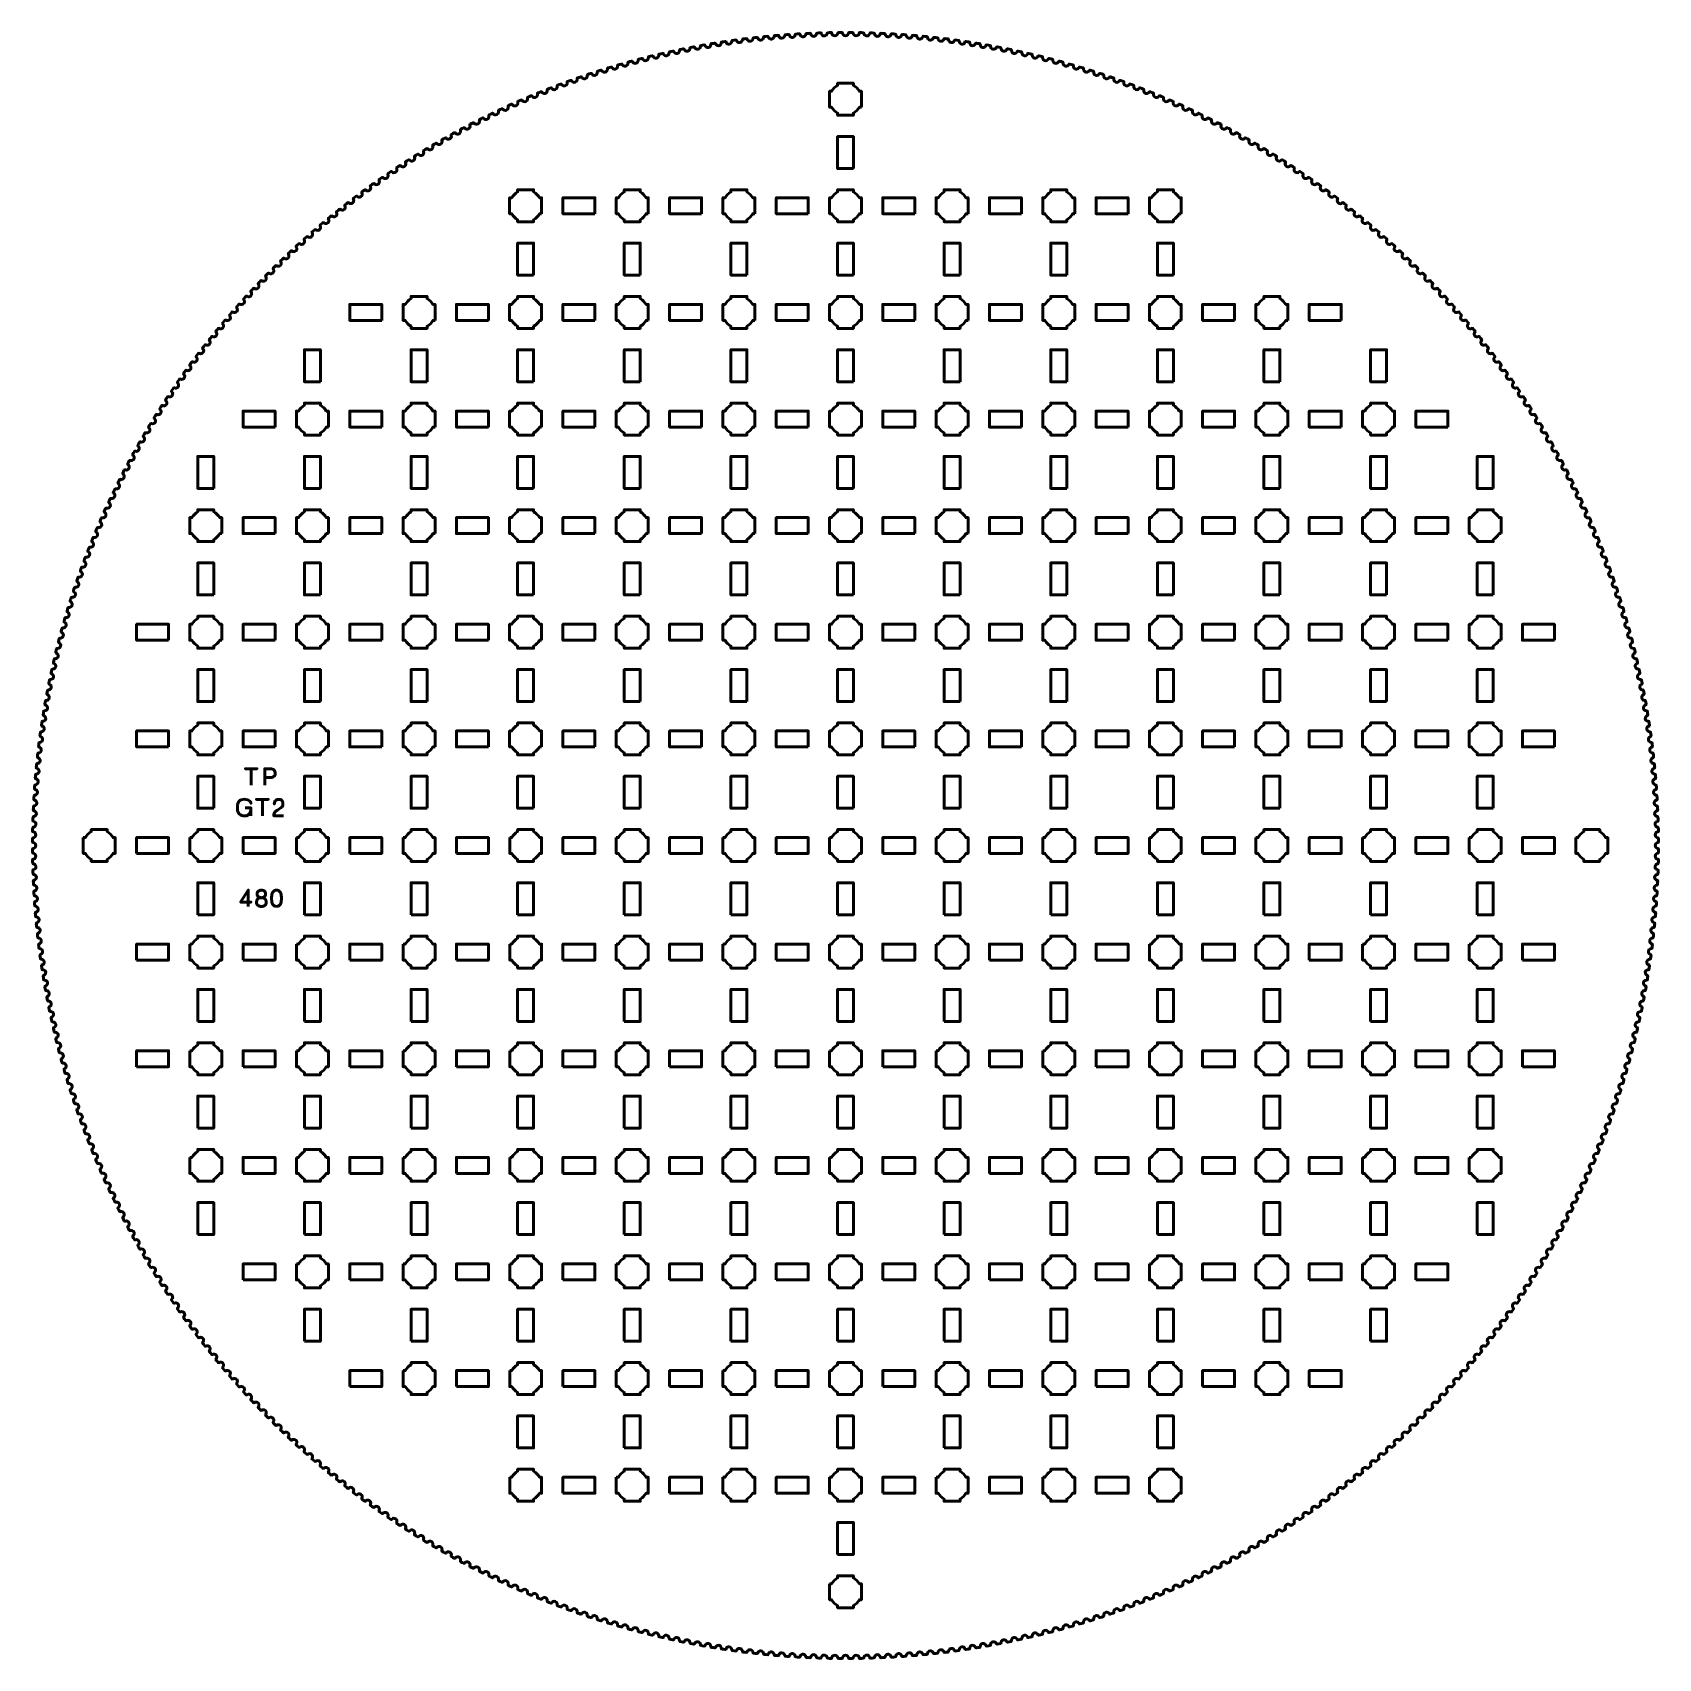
# Model space of a CAD drawing. Header units: centimetres. Extents: x -25.8 to 4.8, y -30.1 to 0.4.
import ezdxf

# ---------------------------------------------------------------- set-up
doc = ezdxf.new("R2010")
doc.units = ezdxf.units.CM
doc.header["$MEASUREMENT"] = 0
doc.layers.add('Layer 1', color=7, linetype='Continuous')

msp = doc.modelspace()

# ---------------------------------------------------------------- linework, layer by layer
at = {"layer": 'Layer 1', "lineweight": 53}
for points in [[(-23.8, -15), (-23.2, -15), (-23.2, -14.7), (-23.8, -14.7), (-23.8, -15)], [(-21.8, -15), (-21.2, -15), (-21.2, -14.7), (-21.8, -14.7), (-21.8, -15)], [(-19.8, -15), (-19.2, -15), (-19.2, -14.7), (-19.8, -14.7), (-19.8, -15)], [(-17.8, -15), (-17.2, -15), (-17.2, -14.7), (-17.8, -14.7), (-17.8, -15)], [(-15.8, -15), (-15.2, -15), (-15.2, -14.7), (-15.8, -14.7), (-15.8, -15)], [(-13.8, -15), (-13.2, -15), (-13.2, -14.7), (-13.8, -14.7), (-13.8, -15)], [(-11.8, -15), (-11.2, -15), (-11.2, -14.7), (-11.8, -14.7), (-11.8, -15)], [(-9.8, -15), (-9.2, -15), (-9.2, -14.7), (-9.8, -14.7), (-9.8, -15)], [(-7.8, -15), (-7.2, -15), (-7.2, -14.7), (-7.8, -14.7), (-7.8, -15)], [(-5.8, -15), (-5.2, -15), (-5.2, -14.7), (-5.8, -14.7), (-5.8, -15)], [(-3.8, -15), (-3.2, -15), (-3.2, -14.7), (-3.8, -14.7), (-3.8, -15)], [(-1.8, -15), (-1.2, -15), (-1.2, -14.7), (-1.8, -14.7), (-1.8, -15)], [(0.2, -15), (0.8, -15), (0.8, -14.7), (0.2, -14.7), (0.2, -15)], [(2.2, -15), (2.8, -15), (2.8, -14.7), (2.2, -14.7), (2.2, -15)], [(-22.65, -16.15), (-22.35, -16.15), (-22.35, -15.55), (-22.65, -15.55), (-22.65, -16.15)], [(-20.65, -16.15), (-20.35, -16.15), (-20.35, -15.55), (-20.65, -15.55), (-20.65, -16.15)], [(-18.65, -16.15), (-18.35, -16.15), (-18.35, -15.55), (-18.65, -15.55), (-18.65, -16.15)], [(-16.65, -16.15), (-16.35, -16.15), (-16.35, -15.55), (-16.65, -15.55), (-16.65, -16.15)], [(-14.65, -16.15), (-14.35, -16.15), (-14.35, -15.55), (-14.65, -15.55), (-14.65, -16.15)], [(-12.65, -16.15), (-12.35, -16.15), (-12.35, -15.55), (-12.65, -15.55), (-12.65, -16.15)], [(-10.65, -16.15), (-10.35, -16.15), (-10.35, -15.55), (-10.65, -15.55), (-10.65, -16.15)], [(-8.65, -16.15), (-8.35, -16.15), (-8.35, -15.55), (-8.65, -15.55), (-8.65, -16.15)], [(-6.65, -16.15), (-6.35, -16.15), (-6.35, -15.55), (-6.65, -15.55), (-6.65, -16.15)], [(-4.65, -16.15), (-4.35, -16.15), (-4.35, -15.55), (-4.65, -15.55), (-4.65, -16.15)], [(-2.65, -16.15), (-2.35, -16.15), (-2.35, -15.55), (-2.65, -15.55), (-2.65, -16.15)], [(-0.65, -16.15), (-0.35, -16.15), (-0.35, -15.55), (-0.65, -15.55), (-0.65, -16.15)], [(1.35, -16.15), (1.65, -16.15), (1.65, -15.55), (1.35, -15.55), (1.35, -16.15)], [(-23.8, -17), (-23.2, -17), (-23.2, -16.7), (-23.8, -16.7), (-23.8, -17)], [(-21.8, -17), (-21.2, -17), (-21.2, -16.7), (-21.8, -16.7), (-21.8, -17)], [(-19.8, -17), (-19.2, -17), (-19.2, -16.7), (-19.8, -16.7), (-19.8, -17)], [(-17.8, -17), (-17.2, -17), (-17.2, -16.7), (-17.8, -16.7), (-17.8, -17)], [(-15.8, -17), (-15.2, -17), (-15.2, -16.7), (-15.8, -16.7), (-15.8, -17)], [(-13.8, -17), (-13.2, -17), (-13.2, -16.7), (-13.8, -16.7), (-13.8, -17)], [(-11.8, -17), (-11.2, -17), (-11.2, -16.7), (-11.8, -16.7), (-11.8, -17)], [(-9.8, -17), (-9.2, -17), (-9.2, -16.7), (-9.8, -16.7), (-9.8, -17)], [(-7.8, -17), (-7.2, -17), (-7.2, -16.7), (-7.8, -16.7), (-7.8, -17)], [(-5.8, -17), (-5.2, -17), (-5.2, -16.7), (-5.8, -16.7), (-5.8, -17)], [(-3.8, -17), (-3.2, -17), (-3.2, -16.7), (-3.8, -16.7), (-3.8, -17)], [(-1.8, -17), (-1.2, -17), (-1.2, -16.7), (-1.8, -16.7), (-1.8, -17)], [(0.2, -17), (0.8, -17), (0.8, -16.7), (0.2, -16.7), (0.2, -17)], [(2.2, -17), (2.8, -17), (2.8, -16.7), (2.2, -16.7), (2.2, -17)], [(-22.65, -18.15), (-22.35, -18.15), (-22.35, -17.55), (-22.65, -17.55), (-22.65, -18.15)], [(-20.65, -18.15), (-20.35, -18.15), (-20.35, -17.55), (-20.65, -17.55), (-20.65, -18.15)], [(-18.65, -18.15), (-18.35, -18.15), (-18.35, -17.55), (-18.65, -17.55), (-18.65, -18.15)], [(-16.65, -18.15), (-16.35, -18.15), (-16.35, -17.55), (-16.65, -17.55), (-16.65, -18.15)], [(-14.65, -18.15), (-14.35, -18.15), (-14.35, -17.55), (-14.65, -17.55), (-14.65, -18.15)], [(-12.65, -18.15), (-12.35, -18.15), (-12.35, -17.55), (-12.65, -17.55), (-12.65, -18.15)], [(-10.65, -18.15), (-10.35, -18.15), (-10.35, -17.55), (-10.65, -17.55), (-10.65, -18.15)], [(-8.65, -18.15), (-8.35, -18.15), (-8.35, -17.55), (-8.65, -17.55), (-8.65, -18.15)], [(-6.65, -18.15), (-6.35, -18.15), (-6.35, -17.55), (-6.65, -17.55), (-6.65, -18.15)], [(-4.65, -18.15), (-4.35, -18.15), (-4.35, -17.55), (-4.65, -17.55), (-4.65, -18.15)], [(-2.65, -18.15), (-2.35, -18.15), (-2.35, -17.55), (-2.65, -17.55), (-2.65, -18.15)], [(-0.65, -18.15), (-0.35, -18.15), (-0.35, -17.55), (-0.65, -17.55), (-0.65, -18.15)], [(1.35, -18.15), (1.65, -18.15), (1.65, -17.55), (1.35, -17.55), (1.35, -18.15)], [(-23.8, -19), (-23.2, -19), (-23.2, -18.7), (-23.8, -18.7), (-23.8, -19)], [(-21.8, -19), (-21.2, -19), (-21.2, -18.7), (-21.8, -18.7), (-21.8, -19)], [(-19.8, -19), (-19.2, -19), (-19.2, -18.7), (-19.8, -18.7), (-19.8, -19)], [(-17.8, -19), (-17.2, -19), (-17.2, -18.7), (-17.8, -18.7), (-17.8, -19)], [(-15.8, -19), (-15.2, -19), (-15.2, -18.7), (-15.8, -18.7), (-15.8, -19)], [(-13.8, -19), (-13.2, -19), (-13.2, -18.7), (-13.8, -18.7), (-13.8, -19)], [(-11.8, -19), (-11.2, -19), (-11.2, -18.7), (-11.8, -18.7), (-11.8, -19)], [(-9.8, -19), (-9.2, -19), (-9.2, -18.7), (-9.8, -18.7), (-9.8, -19)], [(-7.8, -19), (-7.2, -19), (-7.2, -18.7), (-7.8, -18.7), (-7.8, -19)], [(-5.8, -19), (-5.2, -19), (-5.2, -18.7), (-5.8, -18.7), (-5.8, -19)], [(-3.8, -19), (-3.2, -19), (-3.2, -18.7), (-3.8, -18.7), (-3.8, -19)], [(-1.8, -19), (-1.2, -19), (-1.2, -18.7), (-1.8, -18.7), (-1.8, -19)], [(0.2, -19), (0.8, -19), (0.8, -18.7), (0.2, -18.7), (0.2, -19)], [(2.2, -19), (2.8, -19), (2.8, -18.7), (2.2, -18.7), (2.2, -19)], [(-22.65, -20.15), (-22.35, -20.15), (-22.35, -19.55), (-22.65, -19.55), (-22.65, -20.15)], [(-20.65, -20.15), (-20.35, -20.15), (-20.35, -19.55), (-20.65, -19.55), (-20.65, -20.15)], [(-18.65, -20.15), (-18.35, -20.15), (-18.35, -19.55), (-18.65, -19.55), (-18.65, -20.15)], [(-16.65, -20.15), (-16.35, -20.15), (-16.35, -19.55), (-16.65, -19.55), (-16.65, -20.15)], [(-14.65, -20.15), (-14.35, -20.15), (-14.35, -19.55), (-14.65, -19.55), (-14.65, -20.15)], [(-12.65, -20.15), (-12.35, -20.15), (-12.35, -19.55), (-12.65, -19.55), (-12.65, -20.15)], [(-10.65, -20.15), (-10.35, -20.15), (-10.35, -19.55), (-10.65, -19.55), (-10.65, -20.15)], [(-8.65, -20.15), (-8.35, -20.15), (-8.35, -19.55), (-8.65, -19.55), (-8.65, -20.15)], [(-6.65, -20.15), (-6.35, -20.15), (-6.35, -19.55), (-6.65, -19.55), (-6.65, -20.15)], [(-4.65, -20.15), (-4.35, -20.15), (-4.35, -19.55), (-4.65, -19.55), (-4.65, -20.15)], [(-2.65, -20.15), (-2.35, -20.15), (-2.35, -19.55), (-2.65, -19.55), (-2.65, -20.15)], [(-0.65, -20.15), (-0.35, -20.15), (-0.35, -19.55), (-0.65, -19.55), (-0.65, -20.15)], [(1.35, -20.15), (1.65, -20.15), (1.65, -19.55), (1.35, -19.55), (1.35, -20.15)], [(-21.8, -21), (-21.2, -21), (-21.2, -20.7), (-21.8, -20.7), (-21.8, -21)], [(-19.8, -21), (-19.2, -21), (-19.2, -20.7), (-19.8, -20.7), (-19.8, -21)], [(-17.8, -21), (-17.2, -21), (-17.2, -20.7), (-17.8, -20.7), (-17.8, -21)], [(-15.8, -21), (-15.2, -21), (-15.2, -20.7), (-15.8, -20.7), (-15.8, -21)], [(-13.8, -21), (-13.2, -21), (-13.2, -20.7), (-13.8, -20.7), (-13.8, -21)], [(-11.8, -21), (-11.2, -21), (-11.2, -20.7), (-11.8, -20.7), (-11.8, -21)], [(-9.8, -21), (-9.2, -21), (-9.2, -20.7), (-9.8, -20.7), (-9.8, -21)], [(-7.8, -21), (-7.2, -21), (-7.2, -20.7), (-7.8, -20.7), (-7.8, -21)], [(-5.8, -21), (-5.2, -21), (-5.2, -20.7), (-5.8, -20.7), (-5.8, -21)], [(-3.8, -21), (-3.2, -21), (-3.2, -20.7), (-3.8, -20.7), (-3.8, -21)], [(-1.8, -21), (-1.2, -21), (-1.2, -20.7), (-1.8, -20.7), (-1.8, -21)], [(0.2, -21), (0.8, -21), (0.8, -20.7), (0.2, -20.7), (0.2, -21)], [(-22.65, -22.15), (-22.35, -22.15), (-22.35, -21.55), (-22.65, -21.55), (-22.65, -22.15)], [(-20.65, -22.15), (-20.35, -22.15), (-20.35, -21.55), (-20.65, -21.55), (-20.65, -22.15)], [(-18.65, -22.15), (-18.35, -22.15), (-18.35, -21.55), (-18.65, -21.55), (-18.65, -22.15)], [(-16.65, -22.15), (-16.35, -22.15), (-16.35, -21.55), (-16.65, -21.55), (-16.65, -22.15)], [(-14.65, -22.15), (-14.35, -22.15), (-14.35, -21.55), (-14.65, -21.55), (-14.65, -22.15)], [(-12.65, -22.15), (-12.35, -22.15), (-12.35, -21.55), (-12.65, -21.55), (-12.65, -22.15)], [(-10.65, -22.15), (-10.35, -22.15), (-10.35, -21.55), (-10.65, -21.55), (-10.65, -22.15)], [(-8.65, -22.15), (-8.35, -22.15), (-8.35, -21.55), (-8.65, -21.55), (-8.65, -22.15)], [(-6.65, -22.15), (-6.35, -22.15), (-6.35, -21.55), (-6.65, -21.55), (-6.65, -22.15)], [(-4.65, -22.15), (-4.35, -22.15), (-4.35, -21.55), (-4.65, -21.55), (-4.65, -22.15)], [(-2.65, -22.15), (-2.35, -22.15), (-2.35, -21.55), (-2.65, -21.55), (-2.65, -22.15)], [(-0.65, -22.15), (-0.35, -22.15), (-0.35, -21.55), (-0.65, -21.55), (-0.65, -22.15)], [(1.35, -22.15), (1.65, -22.15), (1.65, -21.55), (1.35, -21.55), (1.35, -22.15)], [(-21.8, -23), (-21.2, -23), (-21.2, -22.7), (-21.8, -22.7), (-21.8, -23)], [(-19.8, -23), (-19.2, -23), (-19.2, -22.7), (-19.8, -22.7), (-19.8, -23)], [(-17.8, -23), (-17.2, -23), (-17.2, -22.7), (-17.8, -22.7), (-17.8, -23)], [(-15.8, -23), (-15.2, -23), (-15.2, -22.7), (-15.8, -22.7), (-15.8, -23)], [(-13.8, -23), (-13.2, -23), (-13.2, -22.7), (-13.8, -22.7), (-13.8, -23)], [(-11.8, -23), (-11.2, -23), (-11.2, -22.7), (-11.8, -22.7), (-11.8, -23)], [(-9.8, -23), (-9.2, -23), (-9.2, -22.7), (-9.8, -22.7), (-9.8, -23)], [(-7.8, -23), (-7.2, -23), (-7.2, -22.7), (-7.8, -22.7), (-7.8, -23)], [(-5.8, -23), (-5.2, -23), (-5.2, -22.7), (-5.8, -22.7), (-5.8, -23)], [(-3.8, -23), (-3.2, -23), (-3.2, -22.7), (-3.8, -22.7), (-3.8, -23)], [(-1.8, -23), (-1.2, -23), (-1.2, -22.7), (-1.8, -22.7), (-1.8, -23)], [(0.2, -23), (0.8, -23), (0.8, -22.7), (0.2, -22.7), (0.2, -23)], [(-20.65, -24.15), (-20.35, -24.15), (-20.35, -23.55), (-20.65, -23.55), (-20.65, -24.15)], [(-18.65, -24.15), (-18.35, -24.15), (-18.35, -23.55), (-18.65, -23.55), (-18.65, -24.15)], [(-16.65, -24.15), (-16.35, -24.15), (-16.35, -23.55), (-16.65, -23.55), (-16.65, -24.15)], [(-14.65, -24.15), (-14.35, -24.15), (-14.35, -23.55), (-14.65, -23.55), (-14.65, -24.15)], [(-12.65, -24.15), (-12.35, -24.15), (-12.35, -23.55), (-12.65, -23.55), (-12.65, -24.15)], [(-10.65, -24.15), (-10.35, -24.15), (-10.35, -23.55), (-10.65, -23.55), (-10.65, -24.15)], [(-8.65, -24.15), (-8.35, -24.15), (-8.35, -23.55), (-8.65, -23.55), (-8.65, -24.15)], [(-6.65, -24.15), (-6.35, -24.15), (-6.35, -23.55), (-6.65, -23.55), (-6.65, -24.15)], [(-4.65, -24.15), (-4.35, -24.15), (-4.35, -23.55), (-4.65, -23.55), (-4.65, -24.15)], [(-2.65, -24.15), (-2.35, -24.15), (-2.35, -23.55), (-2.65, -23.55), (-2.65, -24.15)], [(-0.65, -24.15), (-0.35, -24.15), (-0.35, -23.55), (-0.65, -23.55), (-0.65, -24.15)], [(-19.8, -25), (-19.2, -25), (-19.2, -24.7), (-19.8, -24.7), (-19.8, -25)], [(-17.8, -25), (-17.2, -25), (-17.2, -24.7), (-17.8, -24.7), (-17.8, -25)], [(-15.8, -25), (-15.2, -25), (-15.2, -24.7), (-15.8, -24.7), (-15.8, -25)], [(-13.8, -25), (-13.2, -25), (-13.2, -24.7), (-13.8, -24.7), (-13.8, -25)], [(-11.8, -25), (-11.2, -25), (-11.2, -24.7), (-11.8, -24.7), (-11.8, -25)], [(-9.8, -25), (-9.2, -25), (-9.2, -24.7), (-9.8, -24.7), (-9.8, -25)], [(-7.8, -25), (-7.2, -25), (-7.2, -24.7), (-7.8, -24.7), (-7.8, -25)], [(-5.8, -25), (-5.2, -25), (-5.2, -24.7), (-5.8, -24.7), (-5.8, -25)], [(-3.8, -25), (-3.2, -25), (-3.2, -24.7), (-3.8, -24.7), (-3.8, -25)], [(-1.8, -25), (-1.2, -25), (-1.2, -24.7), (-1.8, -24.7), (-1.8, -25)], [(-16.65, -26.15), (-16.35, -26.15), (-16.35, -25.55), (-16.65, -25.55), (-16.65, -26.15)], [(-14.65, -26.15), (-14.35, -26.15), (-14.35, -25.55), (-14.65, -25.55), (-14.65, -26.15)], [(-12.65, -26.15), (-12.35, -26.15), (-12.35, -25.55), (-12.65, -25.55), (-12.65, -26.15)], [(-10.65, -26.15), (-10.35, -26.15), (-10.35, -25.55), (-10.65, -25.55), (-10.65, -26.15)], [(-8.65, -26.15), (-8.35, -26.15), (-8.35, -25.55), (-8.65, -25.55), (-8.65, -26.15)], [(-6.65, -26.15), (-6.35, -26.15), (-6.35, -25.55), (-6.65, -25.55), (-6.65, -26.15)], [(-4.65, -26.15), (-4.35, -26.15), (-4.35, -25.55), (-4.65, -25.55), (-4.65, -26.15)], [(-15.8, -27), (-15.2, -27), (-15.2, -26.7), (-15.8, -26.7), (-15.8, -27)], [(-13.8, -27), (-13.2, -27), (-13.2, -26.7), (-13.8, -26.7), (-13.8, -27)], [(-11.8, -27), (-11.2, -27), (-11.2, -26.7), (-11.8, -26.7), (-11.8, -27)], [(-9.8, -27), (-9.2, -27), (-9.2, -26.7), (-9.8, -26.7), (-9.8, -27)], [(-7.8, -27), (-7.2, -27), (-7.2, -26.7), (-7.8, -26.7), (-7.8, -27)], [(-5.8, -27), (-5.2, -27), (-5.2, -26.7), (-5.8, -26.7), (-5.8, -27)], [(-10.65, -28.15), (-10.35, -28.15), (-10.35, -27.55), (-10.65, -27.55), (-10.65, -28.15)]]:
    msp.add_lwpolyline(points, close=True, dxfattribs=at)
for points, knots in [([(-10.20074, 0.39839), (-10.20074, 0.39839), (-10.23084, 0.39875), (-10.23084, 0.39875), (-10.23084, 0.39875), (-10.23912, 0.39886), (-10.24592, 0.39223), (-10.24598, 0.3843), (-10.24598, 0.3843), (-10.25091, 0.35875), (-10.27386, 0.33933), (-10.30116, 0.33969), (-10.30116, 0.33969), (-10.32845, 0.34004), (-10.35088, 0.36006), (-10.35512, 0.38573), (-10.35512, 0.38573), (-10.35506, 0.38557), (-10.35507, 0.38577), (-10.35507, 0.38596), (-10.35507, 0.38596), (-10.35527, 0.39396), (-10.36178, 0.40047), (-10.36987, 0.40057), (-10.36987, 0.40057), (-10.36987, 0.40057), (-10.4, 0.401), (-10.4, 0.401), (-10.4, 0.401), (-10.4, 0.401), (-10.40036, 0.401), (-10.40036, 0.401), (-10.40036, 0.401), (-10.40036, 0.401), (-10.43046, 0.40097), (-10.43046, 0.40097), (-10.43046, 0.40097), (-10.43874, 0.40097), (-10.44546, 0.39425), (-10.44541, 0.38632), (-10.44541, 0.38632), (-10.45001, 0.36071), (-10.4727, 0.34099), (-10.5, 0.34099), (-10.5, 0.34099), (-10.5273, 0.34099), (-10.54999, 0.36071), (-10.55456, 0.38632), (-10.55456, 0.38632), (-10.5545, 0.38616), (-10.55451, 0.38636), (-10.55451, 0.38655), (-10.55451, 0.38655), (-10.55482, 0.39455), (-10.56141, 0.40097), (-10.5695, 0.40097), (-10.5695, 0.40097), (-10.5695, 0.40097), (-10.59964, 0.401), (-10.59964, 0.401), (-10.59964, 0.401), (-10.59964, 0.401), (-10.6, 0.401), (-10.6, 0.401), (-10.6, 0.401), (-10.6, 0.401), (-10.63009, 0.40057), (-10.63009, 0.40057), (-10.63009, 0.40057), (-10.63837, 0.40046), (-10.64501, 0.39366), (-10.64485, 0.38573), (-10.64485, 0.38573), (-10.64912, 0.36006), (-10.67155, 0.34004), (-10.69884, 0.33969), (-10.69884, 0.33969), (-10.72614, 0.33933), (-10.74909, 0.35875), (-10.75399, 0.3843), (-10.75399, 0.3843), (-10.75393, 0.38414), (-10.75394, 0.38434), (-10.75395, 0.38453), (-10.75395, 0.38453), (-10.75436, 0.39252), (-10.76103, 0.39886), (-10.76912, 0.39875), (-10.76912, 0.39875), (-10.76912, 0.39875), (-10.79926, 0.39839), (-10.79926, 0.39839), (-10.79926, 0.39839), (-10.79926, 0.39839), (-10.79962, 0.39838), (-10.79962, 0.39838), (-10.79962, 0.39838), (-10.79962, 0.39838), (-10.82971, 0.39756), (-10.82971, 0.39756), (-10.82971, 0.39756), (-10.83798, 0.39735), (-10.84453, 0.39045), (-10.84427, 0.38253), (-10.84427, 0.38253), (-10.8482, 0.3568), (-10.87036, 0.3365), (-10.89765, 0.33578), (-10.89765, 0.33578), (-10.92494, 0.33507), (-10.94814, 0.35419), (-10.95338, 0.37967), (-10.95338, 0.37967), (-10.95332, 0.37951), (-10.95333, 0.37971), (-10.95334, 0.3799), (-10.95334, 0.3799), (-10.95386, 0.38789), (-10.96061, 0.39413), (-10.9687, 0.39392), (-10.9687, 0.39392), (-10.9687, 0.39392), (-10.99883, 0.39317), (-10.99883, 0.39317), (-10.99883, 0.39317), (-10.99883, 0.39317), (-10.99919, 0.39315), (-10.99919, 0.39315), (-10.99919, 0.39315), (-10.99919, 0.39315), (-11.02926, 0.39194), (-11.02926, 0.39194), (-11.02926, 0.39194), (-11.03754, 0.39162), (-11.04399, 0.38464), (-11.04363, 0.37671), (-11.04363, 0.37671), (-11.04722, 0.35094), (-11.06912, 0.33035), (-11.0964, 0.32928), (-11.0964, 0.32928), (-11.12367, 0.3282), (-11.14712, 0.34702), (-11.15269, 0.37243), (-11.15269, 0.37243), (-11.15263, 0.37227), (-11.15264, 0.37247), (-11.15265, 0.37266), (-11.15265, 0.37266), (-11.15328, 0.38064), (-11.16011, 0.3868), (-11.1682, 0.38648), (-11.1682, 0.38648), (-11.1682, 0.38648), (-11.19831, 0.38533), (-11.19831, 0.38533), (-11.19831, 0.38533), (-11.19831, 0.38533), (-11.19867, 0.38531), (-11.19867, 0.38531), (-11.19867, 0.38531), (-11.19867, 0.38531), (-11.22873, 0.38371), (-11.22873, 0.38371), (-11.22873, 0.38371), (-11.237, 0.38327), (-11.24336, 0.37621), (-11.24289, 0.36829), (-11.24289, 0.36829), (-11.24615, 0.34248), (-11.26777, 0.3216), (-11.29503, 0.32017), (-11.29503, 0.32017), (-11.3223, 0.31874), (-11.34599, 0.33725), (-11.35189, 0.36258), (-11.35189, 0.36258), (-11.35182, 0.36243), (-11.35184, 0.36262), (-11.35185, 0.36281), (-11.35185, 0.36281), (-11.35258, 0.37079), (-11.3595, 0.37685), (-11.36758, 0.37643), (-11.36758, 0.37643), (-11.36758, 0.37643), (-11.39768, 0.37488), (-11.39768, 0.37488), (-11.39768, 0.37488), (-11.39768, 0.37488), (-11.39804, 0.37486), (-11.39804, 0.37486), (-11.39804, 0.37486), (-11.39804, 0.37486), (-11.42807, 0.37286), (-11.42807, 0.37286), (-11.42807, 0.37286), (-11.43633, 0.37232), (-11.4426, 0.36518), (-11.44203, 0.35727), (-11.44203, 0.35727), (-11.44495, 0.33141), (-11.4663, 0.31025), (-11.49354, 0.30846), (-11.49354, 0.30846), (-11.52078, 0.30668), (-11.54471, 0.32487), (-11.55095, 0.35013), (-11.55095, 0.35013), (-11.55088, 0.34997), (-11.5509, 0.35017), (-11.55091, 0.35036), (-11.55091, 0.35036), (-11.55174, 0.35832), (-11.55874, 0.3643), (-11.56681, 0.36377), (-11.56681, 0.36377), (-11.56681, 0.36377), (-11.59689, 0.36183), (-11.59689, 0.36183), (-11.59689, 0.36183), (-11.59689, 0.36183), (-11.59725, 0.3618), (-11.59725, 0.3618), (-11.59725, 0.3618), (-11.59725, 0.3618), (-11.62725, 0.35941), (-11.62725, 0.35941), (-11.62725, 0.35941), (-11.63551, 0.35876), (-11.64168, 0.35153), (-11.64101, 0.34363), (-11.64101, 0.34363), (-11.64358, 0.31774), (-11.66466, 0.2963), (-11.69187, 0.29416), (-11.69187, 0.29416), (-11.71909, 0.29202), (-11.74325, 0.3099), (-11.74982, 0.33507), (-11.74982, 0.33507), (-11.74975, 0.33491), (-11.74977, 0.33511), (-11.74979, 0.3353), (-11.74979, 0.3353), (-11.75072, 0.34325), (-11.7578, 0.34914), (-11.76586, 0.3485), (-11.76586, 0.3485), (-11.76586, 0.3485), (-11.79591, 0.34617), (-11.79591, 0.34617), (-11.79591, 0.34617), (-11.79591, 0.34617), (-11.79627, 0.34614), (-11.79627, 0.34614), (-11.79627, 0.34614), (-11.79627, 0.34614), (-11.82624, 0.34335), (-11.82624, 0.34335), (-11.82624, 0.34335), (-11.83449, 0.34259), (-11.84056, 0.33529), (-11.83979, 0.3274), (-11.83979, 0.3274), (-11.84202, 0.30147), (-11.86281, 0.27976), (-11.89, 0.27726), (-11.89, 0.27726), (-11.91719, 0.27476), (-11.94158, 0.29232), (-11.94848, 0.31741), (-11.94848, 0.31741), (-11.9484, 0.31725), (-11.94843, 0.31745), (-11.94845, 0.31764), (-11.94845, 0.31764), (-11.94949, 0.32558), (-11.95664, 0.33137), (-11.9647, 0.33063), (-11.9647, 0.33063), (-11.9647, 0.33063), (-11.99471, 0.3279), (-11.99471, 0.3279), (-11.99471, 0.3279), (-11.99471, 0.3279), (-11.99507, 0.32787), (-11.99507, 0.32787), (-11.99507, 0.32787), (-11.99507, 0.32787), (-12.025, 0.32469), (-12.025, 0.32469), (-12.025, 0.32469), (-12.03324, 0.32383), (-12.03922, 0.31644), (-12.03834, 0.30856), (-12.03834, 0.30856), (-12.04024, 0.28261), (-12.06074, 0.26062), (-12.08789, 0.25777), (-12.08789, 0.25777), (-12.11504, 0.25492), (-12.13967, 0.27216), (-12.14689, 0.29715), (-12.14689, 0.29715), (-12.14681, 0.297), (-12.14684, 0.29719), (-12.14686, 0.29738), (-12.14686, 0.29738), (-12.14801, 0.30531), (-12.15523, 0.311), (-12.16328, 0.31016), (-12.16328, 0.31016), (-12.16328, 0.31016), (-12.19326, 0.30704), (-12.19326, 0.30704), (-12.19326, 0.30704), (-12.19326, 0.30704), (-12.19362, 0.307), (-12.19362, 0.307), (-12.19362, 0.307), (-12.19362, 0.307), (-12.2235, 0.30343), (-12.2235, 0.30343), (-12.2235, 0.30343), (-12.23172, 0.30246), (-12.23761, 0.29499), (-12.23663, 0.28712), (-12.23663, 0.28712), (-12.23818, 0.26115), (-12.2584, 0.2389), (-12.28551, 0.23569), (-12.28551, 0.23569), (-12.31262, 0.23248), (-12.33747, 0.2494), (-12.34502, 0.27429), (-12.34502, 0.27429), (-12.34494, 0.27414), (-12.34497, 0.27434), (-12.345, 0.27453), (-12.345, 0.27453), (-12.34624, 0.28244), (-12.35354, 0.28804), (-12.36158, 0.28709), (-12.36158, 0.28709), (-12.36158, 0.28709), (-12.39151, 0.28358), (-12.39151, 0.28358), (-12.39151, 0.28358), (-12.39151, 0.28358), (-12.39187, 0.28353), (-12.39187, 0.28353), (-12.39187, 0.28353), (-12.39187, 0.28353), (-12.42171, 0.27957), (-12.42171, 0.27957), (-12.42171, 0.27957), (-12.42992, 0.27849), (-12.4357, 0.27095), (-12.43462, 0.26309), (-12.43462, 0.26309), (-12.43583, 0.2371), (-12.45576, 0.21459), (-12.48282, 0.21103), (-12.48282, 0.21103), (-12.50989, 0.20746), (-12.53496, 0.22405), (-12.54283, 0.24885), (-12.54283, 0.24885), (-12.54275, 0.2487), (-12.54279, 0.24889), (-12.54281, 0.24908), (-12.54281, 0.24908), (-12.54416, 0.25697), (-12.55154, 0.26248), (-12.55956, 0.26142), (-12.55956, 0.26142), (-12.55956, 0.26142), (-12.58944, 0.25752), (-12.58944, 0.25752), (-12.58944, 0.25752), (-12.58944, 0.25752), (-12.5898, 0.25747), (-12.5898, 0.25747), (-12.5898, 0.25747), (-12.5898, 0.25747), (-12.61958, 0.25312), (-12.61958, 0.25312), (-12.61958, 0.25312), (-12.62778, 0.25193), (-12.63346, 0.24432), (-12.63227, 0.23648), (-12.63227, 0.23648), (-12.63315, 0.21047), (-12.65278, 0.1877), (-12.67979, 0.18378), (-12.67979, 0.18378), (-12.70681, 0.17986), (-12.7321, 0.19613), (-12.74029, 0.22081), (-12.74029, 0.22081), (-12.74021, 0.22066), (-12.74025, 0.22086), (-12.74028, 0.22105), (-12.74028, 0.22105), (-12.74173, 0.22892), (-12.74918, 0.23433), (-12.75718, 0.23317), (-12.75718, 0.23317), (-12.75718, 0.23317), (-12.78701, 0.22888), (-12.78701, 0.22888), (-12.78701, 0.22888), (-12.78701, 0.22888), (-12.78737, 0.22882), (-12.78737, 0.22882), (-12.78737, 0.22882), (-12.78737, 0.22882), (-12.81709, 0.22408), (-12.81709, 0.22408), (-12.81709, 0.22408), (-12.82527, 0.22279), (-12.83086, 0.2151), (-12.82957, 0.20727), (-12.82957, 0.20727), (-12.8301, 0.18126), (-12.84943, 0.15823), (-12.87639, 0.15396), (-12.87639, 0.15396), (-12.90336, 0.14969), (-12.92885, 0.16562), (-12.93737, 0.1902), (-12.93737, 0.1902), (-12.93729, 0.19005), (-12.93733, 0.19025), (-12.93736, 0.19043), (-12.93736, 0.19043), (-12.93892, 0.19829), (-12.94643, 0.2036), (-12.95442, 0.20233), (-12.95442, 0.20233), (-12.95442, 0.20233), (-12.98419, 0.19765), (-12.98419, 0.19765), (-12.98419, 0.19765), (-12.98419, 0.19765), (-12.98455, 0.19759), (-12.98455, 0.19759), (-12.98455, 0.19759), (-12.98455, 0.19759), (-13.01421, 0.19246), (-13.01421, 0.19246), (-13.01421, 0.19246), (-13.02237, 0.19106), (-13.02785, 0.1833), (-13.02646, 0.17549), (-13.02646, 0.17549), (-13.02666, 0.14947), (-13.04568, 0.12619), (-13.07259, 0.12157), (-13.07259, 0.12157), (-13.09949, 0.11695), (-13.12519, 0.13254), (-13.13404, 0.15701), (-13.13404, 0.15701), (-13.13395, 0.15686), (-13.13399, 0.15705), (-13.13402, 0.15724), (-13.13402, 0.15724), (-13.13569, 0.16507), (-13.14327, 0.17028), (-13.15124, 0.16891), (-13.15124, 0.16891), (-13.15124, 0.16891), (-13.18095, 0.16384), (-13.18095, 0.16384), (-13.18095, 0.16384), (-13.18095, 0.16384), (-13.1813, 0.16378), (-13.1813, 0.16378), (-13.1813, 0.16378), (-13.1813, 0.16378), (-13.21089, 0.15826), (-13.21089, 0.15826), (-13.21089, 0.15826), (-13.21903, 0.15675), (-13.22442, 0.14892), (-13.22292, 0.14113), (-13.22292, 0.14113), (-13.22278, 0.11511), (-13.2415, 0.09159), (-13.26834, 0.08661), (-13.26834, 0.08661), (-13.29518, 0.08164), (-13.32108, 0.09689), (-13.33025, 0.12124), (-13.33025, 0.12124), (-13.33016, 0.1211), (-13.3302, 0.12129), (-13.33024, 0.12148), (-13.33024, 0.12148), (-13.332, 0.12929), (-13.33965, 0.1344), (-13.3476, 0.13292), (-13.3476, 0.13292), (-13.3476, 0.13292), (-13.37724, 0.12746), (-13.37724, 0.12746), (-13.37724, 0.12746), (-13.37724, 0.12746), (-13.3776, 0.1274), (-13.3776, 0.1274), (-13.3776, 0.1274), (-13.3776, 0.1274), (-13.40711, 0.12149), (-13.40711, 0.12149), (-13.40711, 0.12149), (-13.41523, 0.11988), (-13.42051, 0.11197), (-13.41892, 0.10421), (-13.41892, 0.10421), (-13.41843, 0.07819), (-13.43684, 0.05442), (-13.46362, 0.0491), (-13.46362, 0.0491), (-13.49039, 0.04377), (-13.51649, 0.05869), (-13.52597, 0.08291), (-13.52597, 0.08291), (-13.52588, 0.08277), (-13.52593, 0.08296), (-13.52597, 0.08315), (-13.52597, 0.08315), (-13.52783, 0.09093), (-13.53555, 0.09594), (-13.54348, 0.09437), (-13.54348, 0.09437), (-13.54348, 0.09437), (-13.57305, 0.08852), (-13.57305, 0.08852), (-13.57305, 0.08852), (-13.57305, 0.08852), (-13.5734, 0.08845), (-13.5734, 0.08845), (-13.5734, 0.08845), (-13.5734, 0.08845), (-13.60283, 0.08216), (-13.60283, 0.08216), (-13.60283, 0.08216), (-13.61093, 0.08043), (-13.61611, 0.07246), (-13.61441, 0.06472), (-13.61441, 0.06472), (-13.61359, 0.03871), (-13.63168, 0.0147), (-13.65838, 0.00903), (-13.65838, 0.00903), (-13.68509, 0.00335), (-13.71138, 0.01792), (-13.72118, 0.04202), (-13.72118, 0.04202), (-13.72108, 0.04188), (-13.72114, 0.04207), (-13.72118, 0.04226), (-13.72118, 0.04226), (-13.72314, 0.05002), (-13.73092, 0.05493), (-13.73884, 0.05325), (-13.73884, 0.05325), (-13.73884, 0.05325), (-13.76832, 0.04701), (-13.76832, 0.04701), (-13.76832, 0.04701), (-13.76832, 0.04701), (-13.76868, 0.04694), (-13.76868, 0.04694), (-13.76868, 0.04694), (-13.76868, 0.04694), (-13.79802, 0.04026), (-13.79802, 0.04026), (-13.79802, 0.04026), (-13.8061, 0.03843), (-13.81117, 0.0304), (-13.80937, 0.02267), (-13.80937, 0.02267), (-13.80821, -0.00332), (-13.82599, -0.02756), (-13.85261, -0.03359), (-13.85261, -0.03359), (-13.87924, -0.03961), (-13.90572, -0.02539), (-13.91583, -0.00142), (-13.91583, -0.00142), (-13.91574, -0.00156), (-13.91579, -0.00137), (-13.91583, -0.00118), (-13.91583, -0.00118), (-13.9179, 0.00655), (-13.92575, 0.01136), (-13.93364, 0.00958), (-13.93364, 0.00958), (-13.93364, 0.00958), (-13.96304, 0.00296), (-13.96304, 0.00296), (-13.96304, 0.00296), (-13.96304, 0.00296), (-13.96339, 0.00287), (-13.96339, 0.00287), (-13.96339, 0.00287), (-13.96339, 0.00287), (-13.99265, -0.00418), (-13.99265, -0.00418), (-13.99265, -0.00418), (-14.0007, -0.00612), (-14.00567, -0.01422), (-14.00377, -0.02192), (-14.00377, -0.02192), (-14.00226, -0.0479), (-14.01972, -0.07237), (-14.04627, -0.07874), (-14.04627, -0.07874), (-14.07281, -0.08511), (-14.09948, -0.07124), (-14.1099, -0.0474), (-14.1099, -0.0474), (-14.10981, -0.04754), (-14.10986, -0.04735), (-14.10991, -0.04716), (-14.10991, -0.04716), (-14.11207, -0.03946), (-14.11998, -0.03475), (-14.12785, -0.03664), (-14.12785, -0.03664), (-14.12785, -0.03664), (-14.15716, -0.04365), (-14.15716, -0.04365), (-14.15716, -0.04365), (-14.15716, -0.04365), (-14.15751, -0.04373), (-14.15751, -0.04373), (-14.15751, -0.04373), (-14.15751, -0.04373), (-14.18668, -0.05117), (-14.18668, -0.05117), (-14.18668, -0.05117), (-14.1947, -0.05321), (-14.19956, -0.06138), (-14.19756, -0.06905), (-14.19756, -0.06905), (-14.19571, -0.09501), (-14.21285, -0.1197), (-14.23931, -0.12642), (-14.23931, -0.12642), (-14.26577, -0.13314), (-14.29262, -0.11962), (-14.30335, -0.09592), (-14.30335, -0.09592), (-14.30325, -0.09606), (-14.30331, -0.09587), (-14.30336, -0.09568), (-14.30336, -0.09568), (-14.30563, -0.08801), (-14.3136, -0.08341), (-14.32144, -0.0854), (-14.32144, -0.0854), (-14.32144, -0.0854), (-14.35066, -0.09279), (-14.35066, -0.09279), (-14.35066, -0.09279), (-14.35066, -0.09279), (-14.35101, -0.09288), (-14.35101, -0.09288), (-14.35101, -0.09288), (-14.35101, -0.09288), (-14.38007, -0.1007), (-14.38007, -0.1007), (-14.38007, -0.1007), (-14.38807, -0.10284), (-14.39282, -0.11107), (-14.39072, -0.11872), (-14.39072, -0.11872), (-14.38853, -0.14465), (-14.40535, -0.16957), (-14.43172, -0.17663), (-14.43172, -0.17663), (-14.45809, -0.1837), (-14.48511, -0.17052), (-14.49615, -0.14697), (-14.49615, -0.14697), (-14.49605, -0.14711), (-14.49611, -0.14692), (-14.49616, -0.14673), (-14.49616, -0.14673), (-14.49853, -0.13909), (-14.50656, -0.13459), (-14.51437, -0.13668), (-14.51437, -0.13668), (-14.51437, -0.13668), (-14.54349, -0.14445), (-14.54349, -0.14445), (-14.54349, -0.14445), (-14.54349, -0.14445), (-14.54384, -0.14455), (-14.54384, -0.14455), (-14.54384, -0.14455), (-14.54384, -0.14455), (-14.5728, -0.15275), (-14.5728, -0.15275), (-14.5728, -0.15275), (-14.58077, -0.155), (-14.58541, -0.16329), (-14.58321, -0.17091), (-14.58321, -0.17091), (-14.58069, -0.19681), (-14.59717, -0.22194), (-14.62345, -0.22935), (-14.62345, -0.22935), (-14.64972, -0.23676), (-14.67692, -0.22394), (-14.68827, -0.20054), (-14.68827, -0.20054), (-14.68816, -0.20067), (-14.68823, -0.20048), (-14.68828, -0.2003), (-14.68828, -0.2003), (-14.69075, -0.19269), (-14.69883, -0.1883), (-14.70662, -0.19049), (-14.70662, -0.19049), (-14.70662, -0.19049), (-14.73564, -0.19864), (-14.73564, -0.19864), (-14.73564, -0.19864), (-14.73564, -0.19864), (-14.73598, -0.19874), (-14.73598, -0.19874), (-14.73598, -0.19874), (-14.73598, -0.19874), (-14.76483, -0.20732), (-14.76483, -0.20732), (-14.76483, -0.20732), (-14.77277, -0.20967), (-14.77731, -0.21802), (-14.77501, -0.22561), (-14.77501, -0.22561), (-14.77214, -0.25148), (-14.7883, -0.27683), (-14.81447, -0.28458), (-14.81447, -0.28458), (-14.84065, -0.29233), (-14.86801, -0.27987), (-14.87966, -0.25661), (-14.87966, -0.25661), (-14.87956, -0.25675), (-14.87963, -0.25656), (-14.87968, -0.25638), (-14.87968, -0.25638), (-14.88225, -0.2488), (-14.89039, -0.24451), (-14.89815, -0.24681), (-14.89815, -0.24681), (-14.89815, -0.24681), (-14.92705, -0.25534), (-14.92705, -0.25534), (-14.92705, -0.25534), (-14.92705, -0.25534), (-14.9274, -0.25544), (-14.9274, -0.25544), (-14.9274, -0.25544), (-14.9274, -0.25544), (-14.95613, -0.2644), (-14.95613, -0.2644), (-14.95613, -0.2644), (-14.96404, -0.26686), (-14.96847, -0.27527), (-14.96607, -0.28282), (-14.96607, -0.28282), (-14.96287, -0.30865), (-14.97869, -0.33421), (-15.00476, -0.3423), (-15.00476, -0.3423), (-15.03083, -0.3504), (-15.05835, -0.33829), (-15.07031, -0.31519), (-15.07031, -0.31519), (-15.0702, -0.31533), (-15.07027, -0.31514), (-15.07033, -0.31496), (-15.07033, -0.31496), (-15.073, -0.30741), (-15.08119, -0.30323), (-15.08892, -0.30563), (-15.08892, -0.30563), (-15.08892, -0.30563), (-15.11771, -0.31454), (-15.11771, -0.31454), (-15.11771, -0.31454), (-15.11771, -0.31454), (-15.11806, -0.31465), (-15.11806, -0.31465), (-15.11806, -0.31465), (-15.11806, -0.31465), (-15.14667, -0.32398), (-15.14667, -0.32398), (-15.14667, -0.32398), (-15.15455, -0.32654), (-15.15886, -0.335), (-15.15636, -0.34253), (-15.15636, -0.34253), (-15.15282, -0.36831), (-15.16831, -0.39408), (-15.19427, -0.40251), (-15.19427, -0.40251), (-15.22024, -0.41095), (-15.24791, -0.3992), (-15.26017, -0.37626), (-15.26017, -0.37626), (-15.26006, -0.37639), (-15.26014, -0.37621), (-15.26019, -0.37603), (-15.26019, -0.37603), (-15.26296, -0.36851), (-15.27121, -0.36444), (-15.27891, -0.36694), (-15.27891, -0.36694), (-15.27891, -0.36694), (-15.30758, -0.37623), (-15.30758, -0.37623), (-15.30758, -0.37623), (-15.30758, -0.37623), (-15.30792, -0.37634), (-15.30792, -0.37634), (-15.30792, -0.37634), (-15.30792, -0.37634), (-15.33641, -0.38605), (-15.33641, -0.38605), (-15.33641, -0.38605), (-15.34425, -0.38871), (-15.34846, -0.39723), (-15.34586, -0.40472), (-15.34586, -0.40472), (-15.34199, -0.43045), (-15.35713, -0.45642), (-15.38298, -0.4652), (-15.38298, -0.4652), (-15.40883, -0.47397), (-15.43666, -0.46259), (-15.44922, -0.43981), (-15.44922, -0.43981), (-15.44911, -0.43994), (-15.44918, -0.43976), (-15.44925, -0.43958), (-15.44925, -0.43958), (-15.45211, -0.4321), (-15.46041, -0.42814), (-15.46808, -0.43074), (-15.46808, -0.43074), (-15.46808, -0.43074), (-15.49662, -0.4404), (-15.49662, -0.4404), (-15.49662, -0.4404), (-15.49662, -0.4404), (-15.49697, -0.44051), (-15.49697, -0.44051), (-15.49697, -0.44051), (-15.49697, -0.44051), (-15.52533, -0.45059), (-15.52533, -0.45059), (-15.52533, -0.45059), (-15.53313, -0.45336), (-15.53722, -0.46193), (-15.53453, -0.46939), (-15.53453, -0.46939), (-15.53032, -0.49507), (-15.54512, -0.52123), (-15.57086, -0.53034), (-15.57086, -0.53034), (-15.59659, -0.53946), (-15.62456, -0.52844), (-15.63742, -0.50583), (-15.63742, -0.50583), (-15.63731, -0.50596), (-15.63738, -0.50577), (-15.63745, -0.50559), (-15.63745, -0.50559), (-15.64041, -0.49816), (-15.64877, -0.4943), (-15.65639, -0.497), (-15.65639, -0.497), (-15.65639, -0.497), (-15.68481, -0.50703), (-15.68481, -0.50703), (-15.68481, -0.50703), (-15.68481, -0.50703), (-15.68515, -0.50716), (-15.68515, -0.50716), (-15.68515, -0.50716), (-15.68515, -0.50716), (-15.71338, -0.51761), (-15.71338, -0.51761), (-15.71338, -0.51761), (-15.72115, -0.52047), (-15.72513, -0.5291), (-15.72233, -0.53652), (-15.72233, -0.53652), (-15.71779, -0.56214), (-15.73225, -0.5885), (-15.75786, -0.59795), (-15.75786, -0.59795), (-15.78347, -0.6074), (-15.81159, -0.59675), (-15.82474, -0.5743), (-15.82474, -0.5743), (-15.82463, -0.57443), (-15.8247, -0.57425), (-15.82477, -0.57407), (-15.82477, -0.57407), (-15.82783, -0.56667), (-15.83624, -0.56293), (-15.84383, -0.56573), (-15.84383, -0.56573), (-15.84383, -0.56573), (-15.87211, -0.57613), (-15.87211, -0.57613), (-15.87211, -0.57613), (-15.87211, -0.57613), (-15.87245, -0.57626), (-15.87245, -0.57626), (-15.87245, -0.57626), (-15.87245, -0.57626), (-15.90054, -0.58707), (-15.90054, -0.58707), (-15.90054, -0.58707), (-15.90827, -0.59004), (-15.91213, -0.59872), (-15.90924, -0.60611), (-15.90924, -0.60611), (-15.90436, -0.63167), (-15.91848, -0.65821), (-15.94396, -0.66799), (-15.94396, -0.66799), (-15.96945, -0.67777), (-15.9977, -0.6675), (-16.01114, -0.64522), (-16.01114, -0.64522), (-16.01103, -0.64535), (-16.01111, -0.64517), (-16.01118, -0.64499), (-16.01118, -0.64499), (-16.01434, -0.63763), (-16.02279, -0.634), (-16.03034, -0.6369), (-16.03034, -0.6369), (-16.03034, -0.6369), (-16.05849, -0.64767), (-16.05849, -0.64767), (-16.05849, -0.64767), (-16.05849, -0.64767), (-16.05883, -0.6478), (-16.05883, -0.6478), (-16.05883, -0.6478), (-16.05883, -0.6478), (-16.08677, -0.65899), (-16.08677, -0.65899), (-16.08677, -0.65899), (-16.09446, -0.66206), (-16.09821, -0.67079), (-16.09523, -0.67813), (-16.09523, -0.67813), (-16.09001, -0.70363), (-16.10378, -0.73035), (-16.12913, -0.74047), (-16.12913, -0.74047), (-16.15449, -0.75058), (-16.18287, -0.74067), (-16.19661, -0.71858), (-16.19661, -0.71858), (-16.19649, -0.71871), (-16.19658, -0.71852), (-16.19665, -0.71835), (-16.19665, -0.71835), (-16.1999, -0.71103), (-16.2084, -0.70751), (-16.21591, -0.71051), (-16.21591, -0.71051), (-16.21591, -0.71051), (-16.24392, -0.72165), (-16.24392, -0.72165), (-16.24392, -0.72165), (-16.24392, -0.72165), (-16.24425, -0.72178), (-16.24425, -0.72178), (-16.24425, -0.72178), (-16.24425, -0.72178), (-16.27205, -0.73333), (-16.27205, -0.73333), (-16.27205, -0.73333), (-16.2797, -0.7365), (-16.28333, -0.74528), (-16.28025, -0.75259), (-16.28025, -0.75259), (-16.2747, -0.77801), (-16.28812, -0.80491), (-16.31334, -0.81536), (-16.31334, -0.81536), (-16.33856, -0.8258), (-16.36707, -0.81627), (-16.38109, -0.79436), (-16.38109, -0.79436), (-16.38098, -0.79448), (-16.38106, -0.7943), (-16.38114, -0.79413), (-16.38114, -0.79413), (-16.38448, -0.78685), (-16.39303, -0.78344), (-16.4005, -0.78654), (-16.4005, -0.78654), (-16.4005, -0.78654), (-16.42836, -0.79804), (-16.42836, -0.79804), (-16.42836, -0.79804), (-16.42836, -0.79804), (-16.42869, -0.79818), (-16.42869, -0.79818), (-16.42869, -0.79818), (-16.42869, -0.79818), (-16.45633, -0.81009), (-16.45633, -0.81009), (-16.45633, -0.81009), (-16.46394, -0.81336), (-16.46746, -0.82219), (-16.46429, -0.82946), (-16.46429, -0.82946), (-16.4584, -0.8548), (-16.47147, -0.88188), (-16.49655, -0.89265), (-16.49655, -0.89265), (-16.52163, -0.90343), (-16.55026, -0.89427), (-16.56457, -0.87254), (-16.56457, -0.87254), (-16.56445, -0.87267), (-16.56454, -0.87249), (-16.56462, -0.87231), (-16.56462, -0.87231), (-16.56806, -0.86508), (-16.57665, -0.86179), (-16.58408, -0.86498), (-16.58408, -0.86498), (-16.58408, -0.86498), (-16.61179, -0.87685), (-16.61179, -0.87685), (-16.61179, -0.87685), (-16.61179, -0.87685), (-16.61212, -0.87699), (-16.61212, -0.87699), (-16.61212, -0.87699), (-16.61212, -0.87699), (-16.6396, -0.88926), (-16.6396, -0.88926), (-16.6396, -0.88926), (-16.64716, -0.89263), (-16.65057, -0.9015), (-16.6473, -0.90873), (-16.6473, -0.90873), (-16.64108, -0.93399), (-16.65379, -0.96124), (-16.67873, -0.97234), (-16.67873, -0.97234), (-16.70367, -0.98345), (-16.73242, -0.97466), (-16.74701, -0.95312), (-16.74701, -0.95312), (-16.74689, -0.95324), (-16.74698, -0.95307), (-16.74706, -0.95289), (-16.74706, -0.95289), (-16.7506, -0.94571), (-16.75923, -0.94253), (-16.76662, -0.94582), (-16.76662, -0.94582), (-16.76662, -0.94582), (-16.79417, -0.95804), (-16.79417, -0.95804), (-16.79417, -0.95804), (-16.79417, -0.95804), (-16.7945, -0.95819), (-16.7945, -0.95819), (-16.7945, -0.95819), (-16.7945, -0.95819), (-16.82181, -0.97082), (-16.82181, -0.97082), (-16.82181, -0.97082), (-16.82933, -0.97429), (-16.83262, -0.98321), (-16.82926, -0.99039), (-16.82926, -0.99039), (-16.82271, -1.01557), (-16.83506, -1.04298), (-16.85986, -1.05441), (-16.85986, -1.05441), (-16.88465, -1.06584), (-16.91351, -1.05743), (-16.92838, -1.03608), (-16.92838, -1.03608), (-16.92826, -1.0362), (-16.92835, -1.03603), (-16.92843, -1.03585), (-16.92843, -1.03585), (-16.93206, -1.02872), (-16.94074, -1.02565), (-16.94808, -1.02903), (-16.94808, -1.02903), (-16.94808, -1.02903), (-16.97547, -1.04162), (-16.97547, -1.04162), (-16.97547, -1.04162), (-16.97547, -1.04162), (-16.97579, -1.04178), (-16.97579, -1.04178), (-16.97579, -1.04178), (-16.97579, -1.04178), (-17.00295, -1.05476), (-17.00295, -1.05476), (-17.00295, -1.05476), (-17.01042, -1.05833), (-17.01359, -1.06729), (-17.01013, -1.07442), (-17.01013, -1.07442), (-17.00326, -1.09952), (-17.01525, -1.12709), (-17.03989, -1.13884), (-17.03989, -1.13884), (-17.06453, -1.15059), (-17.0935, -1.14256), (-17.10865, -1.12141), (-17.10865, -1.12141), (-17.10853, -1.12153), (-17.10862, -1.12135), (-17.1087, -1.12118), (-17.1087, -1.12118), (-17.11243, -1.1141), (-17.12114, -1.11114), (-17.12844, -1.11462), (-17.12844, -1.11462), (-17.12844, -1.11462), (-17.15566, -1.12757), (-17.15566, -1.12757), (-17.15566, -1.12757), (-17.15566, -1.12757), (-17.15598, -1.12772), (-17.15598, -1.12772), (-17.15598, -1.12772), (-17.15598, -1.12772), (-17.18296, -1.14107), (-17.18296, -1.14107), (-17.18296, -1.14107), (-17.19039, -1.14473), (-17.19344, -1.15373), (-17.18989, -1.16082), (-17.18989, -1.16082), (-17.18269, -1.18582), (-17.19432, -1.21354), (-17.2188, -1.22562), (-17.2188, -1.22562), (-17.24329, -1.23769), (-17.27236, -1.23004), (-17.28779, -1.20909), (-17.28779, -1.20909), (-17.28766, -1.20921), (-17.28776, -1.20904), (-17.28784, -1.20886), (-17.28784, -1.20886), (-17.29166, -1.20183), (-17.30041, -1.19898), (-17.30766, -1.20256), (-17.30766, -1.20256), (-17.30766, -1.20256), (-17.33471, -1.21586), (-17.33471, -1.21586), (-17.33471, -1.21586), (-17.33471, -1.21586), (-17.33503, -1.21602), (-17.33503, -1.21602), (-17.33503, -1.21602), (-17.33503, -1.21602), (-17.36183, -1.22972), (-17.36183, -1.22972), (-17.36183, -1.22972), (-17.36921, -1.23348), (-17.37215, -1.24252), (-17.3685, -1.24956), (-17.3685, -1.24956), (-17.36098, -1.27447), (-17.37224, -1.30234), (-17.39657, -1.31473), (-17.39657, -1.31473), (-17.42089, -1.32712), (-17.45006, -1.31986), (-17.46576, -1.29911), (-17.46576, -1.29911), (-17.46563, -1.29923), (-17.46573, -1.29905), (-17.46582, -1.29888), (-17.46582, -1.29888), (-17.46973, -1.2919), (-17.47851, -1.28917), (-17.48572, -1.29284), (-17.48572, -1.29284), (-17.48572, -1.29284), (-17.51259, -1.30649), (-17.51259, -1.30649), (-17.51259, -1.30649), (-17.51259, -1.30649), (-17.51291, -1.30666), (-17.51291, -1.30666), (-17.51291, -1.30666), (-17.51291, -1.30666), (-17.53953, -1.3207), (-17.53953, -1.3207), (-17.53953, -1.3207), (-17.54686, -1.32456), (-17.54968, -1.33363), (-17.54594, -1.34063), (-17.54594, -1.34063), (-17.53809, -1.36544), (-17.54899, -1.39345), (-17.57315, -1.40616), (-17.57315, -1.40616), (-17.59731, -1.41887), (-17.62657, -1.41199), (-17.64254, -1.39145), (-17.64254, -1.39145), (-17.64241, -1.39156), (-17.64251, -1.39139), (-17.6426, -1.39122), (-17.6426, -1.39122), (-17.6466, -1.38429), (-17.65542, -1.38168), (-17.66258, -1.38544), (-17.66258, -1.38544), (-17.66258, -1.38544), (-17.68927, -1.39945), (-17.68927, -1.39945), (-17.68927, -1.39945), (-17.68927, -1.39945), (-17.68959, -1.39962), (-17.68959, -1.39962), (-17.68959, -1.39962), (-17.68959, -1.39962), (-17.71602, -1.41401), (-17.71602, -1.41401), (-17.71602, -1.41401), (-17.7233, -1.41796), (-17.726, -1.42707), (-17.72217, -1.43402), (-17.72217, -1.43402), (-17.71399, -1.45872), (-17.72452, -1.48687), (-17.74851, -1.4999), (-17.74851, -1.4999), (-17.77251, -1.51293), (-17.80186, -1.50642), (-17.81809, -1.4861), (-17.81809, -1.4861), (-17.81796, -1.48621), (-17.81807, -1.48604), (-17.81816, -1.48587), (-17.81816, -1.48587), (-17.82225, -1.47899), (-17.8311, -1.47649), (-17.83821, -1.48035), (-17.83821, -1.48035), (-17.83821, -1.48035), (-17.86471, -1.4947), (-17.86471, -1.4947), (-17.86471, -1.4947), (-17.86471, -1.4947), (-17.86503, -1.49488), (-17.86503, -1.49488), (-17.86503, -1.49488), (-17.86503, -1.49488), (-17.89127, -1.50961), (-17.89127, -1.50961), (-17.89127, -1.50961), (-17.8985, -1.51366), (-17.90108, -1.52281), (-17.89716, -1.5297), (-17.89716, -1.5297), (-17.88866, -1.55429), (-17.89882, -1.58258), (-17.92264, -1.59592), (-17.92264, -1.59592), (-17.94646, -1.60926), (-17.97589, -1.60314), (-17.99239, -1.58303), (-17.99239, -1.58303), (-17.99226, -1.58314), (-17.99237, -1.58297), (-17.99246, -1.58281), (-17.99246, -1.58281), (-17.99664, -1.57598), (-18.00553, -1.5736), (-18.01258, -1.57755), (-18.01258, -1.57755), (-18.01258, -1.57755), (-18.0389, -1.59225), (-18.0389, -1.59225), (-18.0389, -1.59225), (-18.0389, -1.59225), (-18.03921, -1.59243), (-18.03921, -1.59243), (-18.03921, -1.59243), (-18.03921, -1.59243), (-18.06526, -1.6075), (-18.06526, -1.6075), (-18.06526, -1.6075), (-18.07243, -1.61164), (-18.07489, -1.62082), (-18.07088, -1.62767), (-18.07088, -1.62767), (-18.06206, -1.65215), (-18.07185, -1.68057), (-18.09549, -1.69422), (-18.09549, -1.69422), (-18.11914, -1.70787), (-18.14865, -1.70214), (-18.16541, -1.68224), (-18.16541, -1.68224), (-18.16528, -1.68235), (-18.16539, -1.68218), (-18.16548, -1.68202), (-18.16548, -1.68202), (-18.16975, -1.67524), (-18.17867, -1.67298), (-18.18567, -1.67702), (-18.18567, -1.67702), (-18.18567, -1.67702), (-18.21179, -1.69207), (-18.21179, -1.69207), (-18.21179, -1.69207), (-18.21179, -1.69207), (-18.2121, -1.69225), (-18.2121, -1.69225), (-18.2121, -1.69225), (-18.2121, -1.69225), (-18.23795, -1.70767), (-18.23795, -1.70767), (-18.23795, -1.70767), (-18.24507, -1.7119), (-18.24741, -1.72111), (-18.24331, -1.7279), (-18.24331, -1.7279), (-18.23417, -1.75226), (-18.24358, -1.78081), (-18.26705, -1.79477), (-18.26705, -1.79477), (-18.29051, -1.80873), (-18.32009, -1.80338), (-18.33711, -1.78371), (-18.33711, -1.78371), (-18.33698, -1.78381), (-18.33709, -1.78365), (-18.33719, -1.78348), (-18.33719, -1.78348), (-18.34154, -1.77677), (-18.35049, -1.77462), (-18.35744, -1.77876), (-18.35744, -1.77876), (-18.35744, -1.77876), (-18.38336, -1.79414), (-18.38336, -1.79414), (-18.38336, -1.79414), (-18.38336, -1.79414), (-18.38367, -1.79432), (-18.38367, -1.79432), (-18.38367, -1.79432), (-18.38367, -1.79432), (-18.40932, -1.81008), (-18.40932, -1.81008), (-18.40932, -1.81008), (-18.41638, -1.8144), (-18.41859, -1.82365), (-18.41441, -1.83038), (-18.41441, -1.83038), (-18.40495, -1.85462), (-18.41399, -1.88329), (-18.43727, -1.89755), (-18.43727, -1.89755), (-18.46055, -1.91182), (-18.4902, -1.90686), (-18.50747, -1.88741), (-18.50747, -1.88741), (-18.50734, -1.88752), (-18.50745, -1.88735), (-18.50755, -1.88719), (-18.50755, -1.88719), (-18.512, -1.88053), (-18.52097, -1.8785), (-18.52787, -1.88273), (-18.52787, -1.88273), (-18.52787, -1.88273), (-18.55358, -1.89845), (-18.55358, -1.89845), (-18.55358, -1.89845), (-18.55358, -1.89845), (-18.55389, -1.89864), (-18.55389, -1.89864), (-18.55389, -1.89864), (-18.55389, -1.89864), (-18.57933, -1.91472), (-18.57933, -1.91472), (-18.57933, -1.91472), (-18.58633, -1.91914), (-18.58843, -1.92841), (-18.58415, -1.93509), (-18.58415, -1.93509), (-18.57438, -1.95921), (-18.58304, -1.98799), (-18.60613, -2.00256), (-18.60613, -2.00256), (-18.62922, -2.01713), (-18.65893, -2.01256), (-18.67646, -1.99334), (-18.67646, -1.99334), (-18.67633, -1.99344), (-18.67644, -1.99328), (-18.67654, -1.99312), (-18.67654, -1.99312), (-18.68107, -1.98651), (-18.69007, -1.9846), (-18.69692, -1.98892), (-18.69692, -1.98892), (-18.69692, -1.98892), (-18.72242, -2.00497), (-18.72242, -2.00497), (-18.72242, -2.00497), (-18.72242, -2.00497), (-18.72273, -2.00517), (-18.72273, -2.00517), (-18.72273, -2.00517), (-18.72273, -2.00517), (-18.74795, -2.02159), (-18.74795, -2.02159), (-18.74795, -2.02159), (-18.75489, -2.0261), (-18.75687, -2.03539), (-18.75251, -2.04202), (-18.75251, -2.04202), (-18.74242, -2.066), (-18.75071, -2.0949), (-18.7736, -2.10977), (-18.7736, -2.10977), (-18.7965, -2.12463), (-18.82627, -2.12045), (-18.84405, -2.10146), (-18.84405, -2.10146), (-18.84391, -2.10157), (-18.84403, -2.1014), (-18.84413, -2.10124), (-18.84413, -2.10124), (-18.84875, -2.0947), (-18.85777, -2.09291), (-18.86456, -2.09731), (-18.86456, -2.09731), (-18.86456, -2.09731), (-18.88985, -2.1137), (-18.88985, -2.1137), (-18.88985, -2.1137), (-18.88985, -2.1137), (-18.89015, -2.1139), (-18.89015, -2.1139), (-18.89015, -2.1139), (-18.89015, -2.1139), (-18.91516, -2.13065), (-18.91516, -2.13065), (-18.91516, -2.13065), (-18.92205, -2.13525), (-18.9239, -2.14457), (-18.91945, -2.15114), (-18.91945, -2.15114), (-18.90905, -2.17499), (-18.91696, -2.20399), (-18.93966, -2.21916), (-18.93966, -2.21916), (-18.96236, -2.23432), (-18.99218, -2.23053), (-19.01021, -2.21178), (-19.01021, -2.21178), (-19.01007, -2.21188), (-19.01019, -2.21172), (-19.0103, -2.21156), (-19.0103, -2.21156), (-19.015, -2.20508), (-19.02404, -2.2034), (-19.03077, -2.2079), (-19.03077, -2.2079), (-19.03077, -2.2079), (-19.05585, -2.22461), (-19.05585, -2.22461), (-19.05585, -2.22461), (-19.05585, -2.22461), (-19.05615, -2.22482), (-19.05615, -2.22482), (-19.05615, -2.22482), (-19.05615, -2.22482), (-19.08093, -2.24189), (-19.08093, -2.24189), (-19.08093, -2.24189), (-19.08776, -2.24658), (-19.08949, -2.25592), (-19.08496, -2.26243), (-19.08496, -2.26243), (-19.07424, -2.28614), (-19.08177, -2.31525), (-19.10427, -2.33071), (-19.10427, -2.33071), (-19.12677, -2.34617), (-19.15664, -2.34277), (-19.17491, -2.32425), (-19.17491, -2.32425), (-19.17477, -2.32435), (-19.17489, -2.32419), (-19.175, -2.32404), (-19.175, -2.32404), (-19.17978, -2.31762), (-19.18885, -2.31606), (-19.19552, -2.32064), (-19.19552, -2.32064), (-19.19552, -2.32064), (-19.22038, -2.33769), (-19.22038, -2.33769), (-19.22038, -2.33769), (-19.22038, -2.33769), (-19.22067, -2.33789), (-19.22067, -2.33789), (-19.22067, -2.33789), (-19.22067, -2.33789), (-19.24523, -2.35529), (-19.24523, -2.35529), (-19.24523, -2.35529), (-19.25199, -2.36007), (-19.2536, -2.36944), (-19.24899, -2.37588), (-19.24899, -2.37588), (-19.23796, -2.39945), (-19.24511, -2.42865), (-19.2674, -2.44441), (-19.2674, -2.44441), (-19.2897, -2.46016), (-19.31961, -2.45716), (-19.33812, -2.43888), (-19.33812, -2.43888), (-19.33798, -2.43898), (-19.33811, -2.43882), (-19.33821, -2.43866), (-19.33821, -2.43866), (-19.34308, -2.43231), (-19.35217, -2.43087), (-19.35878, -2.43554), (-19.35878, -2.43554), (-19.35878, -2.43554), (-19.38341, -2.45291), (-19.38341, -2.45291), (-19.38341, -2.45291), (-19.38341, -2.45291), (-19.3837, -2.45312), (-19.3837, -2.45312), (-19.3837, -2.45312), (-19.3837, -2.45312), (-19.40803, -2.47083), (-19.40803, -2.47083), (-19.40803, -2.47083), (-19.41473, -2.4757), (-19.41622, -2.48509), (-19.41152, -2.49147), (-19.41152, -2.49147), (-19.40019, -2.5149), (-19.40695, -2.54419), (-19.42904, -2.56023), (-19.42904, -2.56023), (-19.45112, -2.57628), (-19.48107, -2.57366), (-19.49982, -2.55563), (-19.49982, -2.55563), (-19.49968, -2.55572), (-19.49981, -2.55557), (-19.49992, -2.55541), (-19.49992, -2.55541), (-19.50487, -2.54912), (-19.51397, -2.5478), (-19.52052, -2.55256), (-19.52052, -2.55256), (-19.52052, -2.55256), (-19.54492, -2.57025), (-19.54492, -2.57025), (-19.54492, -2.57025), (-19.54492, -2.57025), (-19.54521, -2.57046), (-19.54521, -2.57046), (-19.54521, -2.57046), (-19.54521, -2.57046), (-19.56931, -2.5885), (-19.56931, -2.5885), (-19.56931, -2.5885), (-19.57594, -2.59345), (-19.57731, -2.60286), (-19.57252, -2.60918), (-19.57252, -2.60918), (-19.56089, -2.63245), (-19.56727, -2.66183), (-19.58914, -2.67816), (-19.58914, -2.67816), (-19.61102, -2.6945), (-19.64099, -2.69227), (-19.65998, -2.67449), (-19.65998, -2.67449), (-19.65984, -2.67458), (-19.65996, -2.67443), (-19.66008, -2.67427), (-19.66008, -2.67427), (-19.66511, -2.66805), (-19.67423, -2.66685), (-19.68072, -2.67169), (-19.68072, -2.67169), (-19.68072, -2.67169), (-19.70488, -2.68969), (-19.70488, -2.68969), (-19.70488, -2.68969), (-19.70488, -2.68969), (-19.70517, -2.68991), (-19.70517, -2.68991), (-19.70517, -2.68991), (-19.70517, -2.68991), (-19.72903, -2.70826), (-19.72903, -2.70826), (-19.72903, -2.70826), (-19.7356, -2.7133), (-19.73684, -2.72272), (-19.73197, -2.72898), (-19.73197, -2.72898), (-19.72003, -2.7521), (-19.72603, -2.78156), (-19.74769, -2.79818), (-19.74769, -2.79818), (-19.76935, -2.8148), (-19.79935, -2.81297), (-19.81857, -2.79543), (-19.81857, -2.79543), (-19.81842, -2.79552), (-19.81855, -2.79537), (-19.81867, -2.79522), (-19.81867, -2.79522), (-19.82378, -2.78906), (-19.83292, -2.78798), (-19.83934, -2.7929), (-19.83934, -2.7929), (-19.83934, -2.7929), (-19.86327, -2.81122), (-19.86327, -2.81122), (-19.86327, -2.81122), (-19.86327, -2.81122), (-19.86355, -2.81145), (-19.86355, -2.81145), (-19.86355, -2.81145), (-19.86355, -2.81145), (-19.88717, -2.83011), (-19.88717, -2.83011), (-19.88717, -2.83011), (-19.89367, -2.83523), (-19.89479, -2.84467), (-19.88984, -2.85087), (-19.88984, -2.85087), (-19.8776, -2.87383), (-19.88321, -2.90336), (-19.90465, -2.92026), (-19.90465, -2.92026), (-19.92609, -2.93716), (-19.95611, -2.93572), (-19.97556, -2.91844), (-19.97556, -2.91844), (-19.97541, -2.91853), (-19.97554, -2.91838), (-19.97566, -2.91823), (-19.97566, -2.91823), (-19.98086, -2.91214), (-19.99001, -2.91118), (-19.99636, -2.91618), (-19.99636, -2.91618), (-19.99636, -2.91618), (-20.02005, -2.93482), (-20.02005, -2.93482), (-20.02005, -2.93482), (-20.02005, -2.93482), (-20.02033, -2.93504), (-20.02033, -2.93504), (-20.02033, -2.93504), (-20.02033, -2.93504), (-20.0437, -2.95401), (-20.0437, -2.95401), (-20.0437, -2.95401), (-20.05014, -2.95922), (-20.05113, -2.96867), (-20.0461, -2.9748), (-20.0461, -2.9748), (-20.03356, -2.9976), (-20.03878, -3.02721), (-20.06, -3.04439), (-20.06, -3.04439), (-20.08121, -3.06157), (-20.11126, -3.06052), (-20.13093, -3.04349), (-20.13093, -3.04349), (-20.13078, -3.04358), (-20.13091, -3.04343), (-20.13103, -3.04328), (-20.13103, -3.04328), (-20.13631, -3.03726), (-20.14547, -3.03642), (-20.15176, -3.04151), (-20.15176, -3.04151), (-20.15176, -3.04151), (-20.1752, -3.06045), (-20.1752, -3.06045), (-20.1752, -3.06045), (-20.1752, -3.06045), (-20.17548, -3.06068), (-20.17548, -3.06068), (-20.17548, -3.06068), (-20.17548, -3.06068), (-20.1986, -3.07995), (-20.1986, -3.07995), (-20.1986, -3.07995), (-20.20496, -3.08525), (-20.20583, -3.09471), (-20.20072, -3.10077), (-20.20072, -3.10077), (-20.18788, -3.12341), (-20.19272, -3.15308), (-20.21371, -3.17053), (-20.21371, -3.17053), (-20.2347, -3.18799), (-20.26475, -3.18734), (-20.28464, -3.17057), (-20.28464, -3.17057), (-20.28449, -3.17065), (-20.28463, -3.17051), (-20.28475, -3.17036), (-20.28475, -3.17036), (-20.29011, -3.16441), (-20.29928, -3.16369), (-20.3055, -3.16886), (-20.3055, -3.16886), (-20.3055, -3.16886), (-20.32869, -3.18811), (-20.32869, -3.18811), (-20.32869, -3.18811), (-20.32869, -3.18811), (-20.32897, -3.18834), (-20.32897, -3.18834), (-20.32897, -3.18834), (-20.32897, -3.18834), (-20.35183, -3.20791), (-20.35183, -3.20791), (-20.35183, -3.20791), (-20.35813, -3.21329), (-20.35887, -3.22276), (-20.35369, -3.22876), (-20.35369, -3.22876), (-20.34055, -3.25122), (-20.345, -3.28095), (-20.36576, -3.29868), (-20.36576, -3.29868), (-20.38652, -3.31641), (-20.41658, -3.31615), (-20.43668, -3.29965), (-20.43668, -3.29965), (-20.43653, -3.29973), (-20.43667, -3.29958), (-20.4368, -3.29944), (-20.4368, -3.29944), (-20.44223, -3.29356), (-20.45141, -3.29296), (-20.45756, -3.29821), (-20.45756, -3.29821), (-20.45756, -3.29821), (-20.4805, -3.31776), (-20.4805, -3.31776), (-20.4805, -3.31776), (-20.4805, -3.31776), (-20.48077, -3.318), (-20.48077, -3.318), (-20.48077, -3.318), (-20.48077, -3.318), (-20.50338, -3.33786), (-20.50338, -3.33786), (-20.50338, -3.33786), (-20.5096, -3.34332), (-20.51023, -3.35281), (-20.50496, -3.35874), (-20.50496, -3.35874), (-20.49153, -3.38102), (-20.49559, -3.41081), (-20.51611, -3.42881), (-20.51611, -3.42881), (-20.53664, -3.44681), (-20.5667, -3.44695), (-20.58702, -3.4307), (-20.58702, -3.4307), (-20.58687, -3.43078), (-20.58701, -3.43064), (-20.58714, -3.4305), (-20.58714, -3.4305), (-20.59264, -3.42469), (-20.60183, -3.42421), (-20.60791, -3.42954), (-20.60791, -3.42954), (-20.60791, -3.42954), (-20.63059, -3.44939), (-20.63059, -3.44939), (-20.63059, -3.44939), (-20.63059, -3.44939), (-20.63087, -3.44963), (-20.63087, -3.44963), (-20.63087, -3.44963), (-20.63087, -3.44963), (-20.65321, -3.46979), (-20.65321, -3.46979), (-20.65321, -3.46979), (-20.65936, -3.47533), (-20.65986, -3.48482), (-20.65452, -3.49068), (-20.65452, -3.49068), (-20.6408, -3.51279), (-20.64447, -3.54263), (-20.66475, -3.5609), (-20.66475, -3.5609), (-20.68504, -3.57916), (-20.7151, -3.57969), (-20.73563, -3.56372), (-20.73563, -3.56372), (-20.73548, -3.5638), (-20.73562, -3.56365), (-20.73575, -3.56351), (-20.73575, -3.56351), (-20.74133, -3.55778), (-20.75053, -3.55741), (-20.75654, -3.56283), (-20.75654, -3.56283), (-20.75654, -3.56283), (-20.77896, -3.58297), (-20.77896, -3.58297), (-20.77896, -3.58297), (-20.77896, -3.58297), (-20.77922, -3.58321), (-20.77922, -3.58321), (-20.77922, -3.58321), (-20.77922, -3.58321), (-20.8013, -3.60367), (-20.8013, -3.60367), (-20.8013, -3.60367), (-20.80738, -3.60929), (-20.80776, -3.61878), (-20.80234, -3.62457), (-20.80234, -3.62457), (-20.78833, -3.6465), (-20.79161, -3.67638), (-20.81165, -3.69492), (-20.81165, -3.69492), (-20.8317, -3.71345), (-20.86175, -3.71437), (-20.88249, -3.69866), (-20.88249, -3.69866), (-20.88234, -3.69874), (-20.88248, -3.6986), (-20.88261, -3.69846), (-20.88261, -3.69846), (-20.88827, -3.6928), (-20.89746, -3.69256), (-20.9034, -3.69805), (-20.9034, -3.69805), (-20.9034, -3.69805), (-20.92556, -3.71848), (-20.92556, -3.71848), (-20.92556, -3.71848), (-20.92556, -3.71848), (-20.92582, -3.71873), (-20.92582, -3.71873), (-20.92582, -3.71873), (-20.92582, -3.71873), (-20.94763, -3.73947), (-20.94763, -3.73947), (-20.94763, -3.73947), (-20.95364, -3.74517), (-20.95389, -3.75467), (-20.94839, -3.76039), (-20.94839, -3.76039), (-20.9341, -3.78213), (-20.93698, -3.81206), (-20.95679, -3.83085), (-20.95679, -3.83085), (-20.97659, -3.84964), (-21.00662, -3.85095), (-21.02757, -3.83552), (-21.02757, -3.83552), (-21.02741, -3.8356), (-21.02756, -3.83546), (-21.02769, -3.83532), (-21.02769, -3.83532), (-21.03342, -3.82973), (-21.04262, -3.82961), (-21.04849, -3.83518), (-21.04849, -3.83518), (-21.04849, -3.83518), (-21.07037, -3.8559), (-21.07037, -3.8559), (-21.07037, -3.8559), (-21.07037, -3.8559), (-21.07063, -3.85615), (-21.07063, -3.85615), (-21.07063, -3.85615), (-21.07063, -3.85615), (-21.09217, -3.87718), (-21.09217, -3.87718), (-21.09217, -3.87718), (-21.0981, -3.88296), (-21.09822, -3.89246), (-21.09265, -3.8981), (-21.09265, -3.8981), (-21.07808, -3.91966), (-21.08057, -3.94962), (-21.10013, -3.96867), (-21.10013, -3.96867), (-21.11968, -3.98772), (-21.14969, -3.98942), (-21.17084, -3.97427), (-21.17084, -3.97427), (-21.17068, -3.97434), (-21.17083, -3.9742), (-21.17096, -3.97407), (-21.17096, -3.97407), (-21.17677, -3.96855), (-21.18597, -3.96855), (-21.19176, -3.9742), (-21.19176, -3.9742), (-21.19176, -3.9742), (-21.21337, -3.99521), (-21.21337, -3.99521), (-21.21337, -3.99521), (-21.21337, -3.99521), (-21.21363, -3.99546), (-21.21363, -3.99546), (-21.21363, -3.99546), (-21.21363, -3.99546), (-21.23489, -4.01677), (-21.23489, -4.01677), (-21.23489, -4.01677), (-21.24074, -4.02262), (-21.24074, -4.03212), (-21.2351, -4.0377), (-21.2351, -4.0377), (-21.22025, -4.05906), (-21.22235, -4.08905), (-21.24165, -4.10835), (-21.24165, -4.10835), (-21.26095, -4.12765), (-21.29094, -4.12975), (-21.31228, -4.11488), (-21.31228, -4.11488), (-21.31213, -4.11495), (-21.31228, -4.11481), (-21.31241, -4.11468), (-21.31241, -4.11468), (-21.31829, -4.10924), (-21.32749, -4.10936), (-21.33321, -4.11508), (-21.33321, -4.11508), (-21.33321, -4.11508), (-21.35454, -4.13637), (-21.35454, -4.13637), (-21.35454, -4.13637), (-21.35454, -4.13637), (-21.35479, -4.13663), (-21.35479, -4.13663), (-21.35479, -4.13663), (-21.35479, -4.13663), (-21.37577, -4.15821), (-21.37577, -4.15821), (-21.37577, -4.15821), (-21.38155, -4.16414), (-21.38143, -4.17364), (-21.37571, -4.17914), (-21.37571, -4.17914), (-21.36058, -4.20031), (-21.36228, -4.23032), (-21.38133, -4.24987), (-21.38133, -4.24987), (-21.40038, -4.26943), (-21.43034, -4.27192), (-21.45188, -4.25732), (-21.45188, -4.25732), (-21.45172, -4.25739), (-21.45187, -4.25726), (-21.452, -4.25713), (-21.452, -4.25713), (-21.45795, -4.25177), (-21.46715, -4.25201), (-21.47279, -4.2578), (-21.47279, -4.2578), (-21.47279, -4.2578), (-21.49385, -4.27937), (-21.49385, -4.27937), (-21.49385, -4.27937), (-21.49385, -4.27937), (-21.4941, -4.27963), (-21.4941, -4.27963), (-21.4941, -4.27963), (-21.4941, -4.27963), (-21.51479, -4.30148), (-21.51479, -4.30148), (-21.51479, -4.30148), (-21.52049, -4.30749), (-21.52024, -4.31699), (-21.51446, -4.32241), (-21.51446, -4.32241), (-21.49905, -4.34338), (-21.50036, -4.37341), (-21.51915, -4.39321), (-21.51915, -4.39321), (-21.53794, -4.41302), (-21.56787, -4.4159), (-21.58959, -4.40159), (-21.58959, -4.40159), (-21.58943, -4.40165), (-21.58959, -4.40152), (-21.58972, -4.40139), (-21.58972, -4.40139), (-21.59574, -4.39611), (-21.60493, -4.39647), (-21.6105, -4.40234), (-21.6105, -4.40234), (-21.6105, -4.40234), (-21.63127, -4.42418), (-21.63127, -4.42418), (-21.63127, -4.42418), (-21.63127, -4.42418), (-21.63152, -4.42444), (-21.63152, -4.42444), (-21.63152, -4.42444), (-21.63152, -4.42444), (-21.65192, -4.44657), (-21.65192, -4.44657), (-21.65192, -4.44657), (-21.65755, -4.45265), (-21.65717, -4.46214), (-21.65132, -4.46749), (-21.65132, -4.46749), (-21.63563, -4.48825), (-21.63655, -4.5183), (-21.65508, -4.53835), (-21.65508, -4.53835), (-21.67362, -4.55839), (-21.7035, -4.56167), (-21.72541, -4.54764), (-21.72541, -4.54764), (-21.72525, -4.54771), (-21.7254, -4.54758), (-21.72554, -4.54745), (-21.72554, -4.54745), (-21.73163, -4.54225), (-21.74081, -4.54273), (-21.74631, -4.54867), (-21.74631, -4.54867), (-21.74631, -4.54867), (-21.76679, -4.57078), (-21.76679, -4.57078), (-21.76679, -4.57078), (-21.76679, -4.57078), (-21.76703, -4.57104), (-21.76703, -4.57104), (-21.76703, -4.57104), (-21.76703, -4.57104), (-21.78715, -4.59343), (-21.78715, -4.59343), (-21.78715, -4.59343), (-21.79269, -4.59959), (-21.79219, -4.60908), (-21.78626, -4.61435), (-21.78626, -4.61435), (-21.77031, -4.6349), (-21.77084, -4.66496), (-21.7891, -4.68525), (-21.7891, -4.68525), (-21.80737, -4.70553), (-21.83721, -4.7092), (-21.8593, -4.69546), (-21.8593, -4.69546), (-21.85914, -4.69552), (-21.85929, -4.6954), (-21.85944, -4.69527), (-21.85944, -4.69527), (-21.86559, -4.69015), (-21.87477, -4.69075), (-21.88018, -4.69676), (-21.88018, -4.69676), (-21.88018, -4.69676), (-21.90037, -4.71913), (-21.90037, -4.71913), (-21.90037, -4.71913), (-21.90037, -4.71913), (-21.90061, -4.71941), (-21.90061, -4.71941), (-21.90061, -4.71941), (-21.90061, -4.71941), (-21.92043, -4.74206), (-21.92043, -4.74206), (-21.92043, -4.74206), (-21.92589, -4.74828), (-21.92527, -4.75776), (-21.91928, -4.76296), (-21.91928, -4.76296), (-21.90305, -4.7833), (-21.90319, -4.81336), (-21.92119, -4.83389), (-21.92119, -4.83389), (-21.93919, -4.85441), (-21.96898, -4.85847), (-21.99124, -4.84502), (-21.99124, -4.84502), (-21.99108, -4.84508), (-21.99124, -4.84495), (-21.99138, -4.84483), (-21.99138, -4.84483), (-21.9976, -4.83979), (-22.00677, -4.84051), (-22.01211, -4.84659), (-22.01211, -4.84659), (-22.01211, -4.84659), (-22.032, -4.86923), (-22.032, -4.86923), (-22.032, -4.86923), (-22.032, -4.86923), (-22.03224, -4.8695), (-22.03224, -4.8695), (-22.03224, -4.8695), (-22.03224, -4.8695), (-22.05176, -4.89241), (-22.05176, -4.89241), (-22.05176, -4.89241), (-22.05714, -4.89871), (-22.0564, -4.90818), (-22.05033, -4.91329), (-22.05033, -4.91329), (-22.03385, -4.93342), (-22.03359, -4.96348), (-22.05132, -4.98424), (-22.05132, -4.98424), (-22.06905, -5.005), (-22.09878, -5.00945), (-22.12122, -4.99629), (-22.12122, -4.99629), (-22.12106, -4.99635), (-22.12122, -4.99623), (-22.12136, -4.9961), (-22.12136, -4.9961), (-22.12765, -4.99114), (-22.13681, -4.99199), (-22.14206, -4.99814), (-22.14206, -4.99814), (-22.14206, -4.99814), (-22.16166, -5.02103), (-22.16166, -5.02103), (-22.16166, -5.02103), (-22.16166, -5.02103), (-22.16189, -5.02131), (-22.16189, -5.02131), (-22.16189, -5.02131), (-22.16189, -5.02131), (-22.18112, -5.04447), (-22.18112, -5.04447), (-22.18112, -5.04447), (-22.18641, -5.05084), (-22.18554, -5.0603), (-22.17941, -5.06533), (-22.17941, -5.06533), (-22.16266, -5.08525), (-22.16201, -5.1153), (-22.17947, -5.13629), (-22.17947, -5.13629), (-22.19692, -5.15728), (-22.22659, -5.16212), (-22.24921, -5.14925), (-22.24921, -5.14925), (-22.24904, -5.14931), (-22.2492, -5.14919), (-22.24935, -5.14907), (-22.24935, -5.14907), (-22.2557, -5.14419), (-22.26485, -5.14515), (-22.27002, -5.15137), (-22.27002, -5.15137), (-22.27002, -5.15137), (-22.28932, -5.17452), (-22.28932, -5.17452), (-22.28932, -5.17452), (-22.28932, -5.17452), (-22.28955, -5.1748), (-22.28955, -5.1748), (-22.28955, -5.1748), (-22.28955, -5.1748), (-22.30846, -5.19821), (-22.30846, -5.19821), (-22.30846, -5.19821), (-22.31368, -5.20465), (-22.31268, -5.2141), (-22.30649, -5.21905), (-22.30649, -5.21905), (-22.28948, -5.23874), (-22.28843, -5.26879), (-22.30561, -5.29), (-22.30561, -5.29), (-22.32279, -5.31122), (-22.3524, -5.31644), (-22.37518, -5.30388), (-22.37518, -5.30388), (-22.37502, -5.30393), (-22.37518, -5.30381), (-22.37533, -5.30369), (-22.37533, -5.30369), (-22.38174, -5.2989), (-22.39087, -5.29998), (-22.39597, -5.30627), (-22.39597, -5.30627), (-22.39597, -5.30627), (-22.41496, -5.32967), (-22.41496, -5.32967), (-22.41496, -5.32967), (-22.41496, -5.32967), (-22.41518, -5.32995), (-22.41518, -5.32995), (-22.41518, -5.32995), (-22.41518, -5.32995), (-22.43379, -5.35361), (-22.43379, -5.35361), (-22.43379, -5.35361), (-22.43892, -5.36011), (-22.4378, -5.36955), (-22.43154, -5.37442), (-22.43154, -5.37442), (-22.41428, -5.39389), (-22.41284, -5.42391), (-22.42974, -5.44535), (-22.42974, -5.44535), (-22.44664, -5.46679), (-22.47617, -5.4724), (-22.49912, -5.46014), (-22.49912, -5.46014), (-22.49895, -5.46019), (-22.49912, -5.46007), (-22.49927, -5.45995), (-22.49927, -5.45995), (-22.50574, -5.45524), (-22.51486, -5.45645), (-22.51987, -5.4628), (-22.51987, -5.4628), (-22.51987, -5.4628), (-22.53855, -5.48645), (-22.53855, -5.48645), (-22.53855, -5.48645), (-22.53855, -5.48645), (-22.53878, -5.48673), (-22.53878, -5.48673), (-22.53878, -5.48673), (-22.53878, -5.48673), (-22.55707, -5.51063), (-22.55707, -5.51063), (-22.55707, -5.51063), (-22.56211, -5.5172), (-22.56087, -5.52662), (-22.55455, -5.53141), (-22.55455, -5.53141), (-22.53703, -5.55065), (-22.5352, -5.58065), (-22.55182, -5.60231), (-22.55182, -5.60231), (-22.56844, -5.62397), (-22.5979, -5.62997), (-22.621, -5.618), (-22.621, -5.618), (-22.62083, -5.61805), (-22.621, -5.61794), (-22.62115, -5.61782), (-22.62115, -5.61782), (-22.62768, -5.6132), (-22.63679, -5.61452), (-22.64171, -5.62094), (-22.64171, -5.62094), (-22.64171, -5.62094), (-22.66009, -5.64483), (-22.66009, -5.64483), (-22.66009, -5.64483), (-22.66009, -5.64483), (-22.66031, -5.64512), (-22.66031, -5.64512), (-22.66031, -5.64512), (-22.66031, -5.64512), (-22.67829, -5.66925), (-22.67829, -5.66925), (-22.67829, -5.66925), (-22.68324, -5.67589), (-22.68188, -5.68529), (-22.67549, -5.69), (-22.67549, -5.69), (-22.65773, -5.70901), (-22.6555, -5.73898), (-22.67184, -5.76086), (-22.67184, -5.76086), (-22.68817, -5.78273), (-22.71755, -5.78911), (-22.7408, -5.77745), (-22.7408, -5.77745), (-22.74064, -5.7775), (-22.7408, -5.77739), (-22.74096, -5.77728), (-22.74096, -5.77728), (-22.74755, -5.77274), (-22.75664, -5.77418), (-22.76148, -5.78066), (-22.76148, -5.78066), (-22.76148, -5.78066), (-22.77954, -5.80479), (-22.77954, -5.80479), (-22.77954, -5.80479), (-22.77954, -5.80479), (-22.77975, -5.80508), (-22.77975, -5.80508), (-22.77975, -5.80508), (-22.77975, -5.80508), (-22.79742, -5.82945), (-22.79742, -5.82945), (-22.79742, -5.82945), (-22.80228, -5.83615), (-22.8008, -5.84553), (-22.79435, -5.85015), (-22.79435, -5.85015), (-22.77634, -5.86893), (-22.77372, -5.89888), (-22.78977, -5.92096), (-22.78977, -5.92096), (-22.80581, -5.94305), (-22.8351, -5.94981), (-22.85851, -5.93846), (-22.85851, -5.93846), (-22.85834, -5.9385), (-22.85851, -5.93839), (-22.85867, -5.93828), (-22.85867, -5.93828), (-22.86532, -5.93383), (-22.87439, -5.93539), (-22.87914, -5.94193), (-22.87914, -5.94193), (-22.87914, -5.94193), (-22.89688, -5.9663), (-22.89688, -5.9663), (-22.89688, -5.9663), (-22.89688, -5.9663), (-22.89709, -5.96659), (-22.89709, -5.96659), (-22.89709, -5.96659), (-22.89709, -5.96659), (-22.91444, -5.99119), (-22.91444, -5.99119), (-22.91444, -5.99119), (-22.91922, -5.99795), (-22.91761, -6.00732), (-22.9111, -6.01185), (-22.9111, -6.01185), (-22.89284, -6.03039), (-22.88984, -6.0603), (-22.90559, -6.0826), (-22.90559, -6.0826), (-22.92135, -6.10489), (-22.95055, -6.11204), (-22.9741, -6.10099), (-22.9741, -6.10099), (-22.97393, -6.10103), (-22.9741, -6.10093), (-22.97426, -6.10082), (-22.97426, -6.10082), (-22.98097, -6.09645), (-22.99002, -6.09813), (-22.99469, -6.10473), (-22.99469, -6.10473), (-22.99469, -6.10473), (-23.01211, -6.12933), (-23.01211, -6.12933), (-23.01211, -6.12933), (-23.01211, -6.12933), (-23.01231, -6.12962), (-23.01231, -6.12962), (-23.01231, -6.12962), (-23.01231, -6.12962), (-23.02933, -6.15445), (-23.02933, -6.15445), (-23.02933, -6.15445), (-23.03402, -6.16127), (-23.03229, -6.17062), (-23.02573, -6.17507), (-23.02573, -6.17507), (-23.00723, -6.19336), (-23.00383, -6.22323), (-23.01929, -6.24573), (-23.01929, -6.24573), (-23.03475, -6.26823), (-23.06386, -6.27576), (-23.08755, -6.26502), (-23.08755, -6.26502), (-23.08739, -6.26506), (-23.08756, -6.26496), (-23.08771, -6.26485), (-23.08771, -6.26485), (-23.09448, -6.26057), (-23.1035, -6.26237), (-23.10809, -6.26903), (-23.10809, -6.26903), (-23.10809, -6.26903), (-23.12518, -6.29385), (-23.12518, -6.29385), (-23.12518, -6.29385), (-23.12518, -6.29385), (-23.12539, -6.29415), (-23.12539, -6.29415), (-23.12539, -6.29415), (-23.12539, -6.29415), (-23.14208, -6.3192), (-23.14208, -6.3192), (-23.14208, -6.3192), (-23.14668, -6.32608), (-23.14483, -6.3354), (-23.13821, -6.33977), (-23.13821, -6.33977), (-23.11947, -6.35782), (-23.11568, -6.38764), (-23.13084, -6.41034), (-23.13084, -6.41034), (-23.14601, -6.43304), (-23.17501, -6.44095), (-23.19885, -6.43052), (-23.19885, -6.43052), (-23.19868, -6.43056), (-23.19885, -6.43046), (-23.19901, -6.43035), (-23.19901, -6.43035), (-23.20583, -6.42616), (-23.21483, -6.42808), (-23.21933, -6.4348), (-23.21933, -6.4348), (-23.21933, -6.4348), (-23.2361, -6.45985), (-23.2361, -6.45985), (-23.2361, -6.45985), (-23.2361, -6.45985), (-23.2363, -6.46015), (-23.2363, -6.46015), (-23.2363, -6.46015), (-23.2363, -6.46015), (-23.25266, -6.48541), (-23.25266, -6.48541), (-23.25266, -6.48541), (-23.25717, -6.49235), (-23.2552, -6.50165), (-23.24852, -6.50592), (-23.24852, -6.50592), (-23.22955, -6.52373), (-23.22537, -6.5535), (-23.24023, -6.5764), (-23.24023, -6.5764), (-23.2551, -6.59929), (-23.284, -6.60758), (-23.30797, -6.59747), (-23.30797, -6.59747), (-23.3078, -6.5975), (-23.30797, -6.5974), (-23.30813, -6.5973), (-23.30813, -6.5973), (-23.31501, -6.5932), (-23.32398, -6.59523), (-23.32839, -6.60202), (-23.32839, -6.60202), (-23.32839, -6.60202), (-23.34483, -6.62727), (-23.34483, -6.62727), (-23.34483, -6.62727), (-23.34483, -6.62727), (-23.34503, -6.62758), (-23.34503, -6.62758), (-23.34503, -6.62758), (-23.34503, -6.62758), (-23.36106, -6.65305), (-23.36106, -6.65305), (-23.36106, -6.65305), (-23.36548, -6.66005), (-23.36338, -6.66932), (-23.35665, -6.67351), (-23.35665, -6.67351), (-23.33744, -6.69107), (-23.33287, -6.72078), (-23.34744, -6.74387), (-23.34744, -6.74387), (-23.36201, -6.76696), (-23.39079, -6.77562), (-23.41489, -6.76582), (-23.41489, -6.76582), (-23.41472, -6.76586), (-23.4149, -6.76576), (-23.41506, -6.76566), (-23.41506, -6.76566), (-23.42199, -6.76165), (-23.43094, -6.7638), (-23.43525, -6.77064), (-23.43525, -6.77064), (-23.43525, -6.77064), (-23.45136, -6.79611), (-23.45136, -6.79611), (-23.45136, -6.79611), (-23.45136, -6.79611), (-23.45155, -6.79642), (-23.45155, -6.79642), (-23.45155, -6.79642), (-23.45155, -6.79642), (-23.46725, -6.8221), (-23.46725, -6.8221), (-23.46725, -6.8221), (-23.47158, -6.82916), (-23.46936, -6.8384), (-23.46257, -6.8425), (-23.46257, -6.8425), (-23.44314, -6.8598), (-23.43818, -6.88945), (-23.45245, -6.91273), (-23.45245, -6.91273), (-23.46671, -6.93601), (-23.49538, -6.94505), (-23.5196, -6.93557), (-23.5196, -6.93557), (-23.51944, -6.9356), (-23.51961, -6.9355), (-23.51977, -6.9354), (-23.51977, -6.9354), (-23.52676, -6.93149), (-23.53567, -6.93375), (-23.5399, -6.94065), (-23.5399, -6.94065), (-23.5399, -6.94065), (-23.55568, -6.96633), (-23.55568, -6.96633), (-23.55568, -6.96633), (-23.55568, -6.96633), (-23.55586, -6.96664), (-23.55586, -6.96664), (-23.55586, -6.96664), (-23.55586, -6.96664), (-23.57122, -6.99252), (-23.57122, -6.99252), (-23.57122, -6.99252), (-23.57546, -6.99964), (-23.57312, -7.00885), (-23.56628, -7.01286), (-23.56628, -7.01286), (-23.54662, -7.02991), (-23.54127, -7.05949), (-23.55523, -7.08295), (-23.55523, -7.08295), (-23.56919, -7.10642), (-23.59774, -7.11583), (-23.62209, -7.10667), (-23.62209, -7.10667), (-23.62192, -7.1067), (-23.62209, -7.1066), (-23.62226, -7.10651), (-23.62226, -7.10651), (-23.62929, -7.10268), (-23.63818, -7.10506), (-23.64231, -7.11202), (-23.64231, -7.11202), (-23.64231, -7.11202), (-23.65775, -7.1379), (-23.65775, -7.1379), (-23.65775, -7.1379), (-23.65775, -7.1379), (-23.65793, -7.13821), (-23.65793, -7.13821), (-23.65793, -7.13821), (-23.65793, -7.13821), (-23.67296, -7.16429), (-23.67296, -7.16429), (-23.67296, -7.16429), (-23.6771, -7.17146), (-23.67464, -7.18064), (-23.66774, -7.18457), (-23.66774, -7.18457), (-23.64786, -7.20135), (-23.64213, -7.23086), (-23.65578, -7.25451), (-23.65578, -7.25451), (-23.66943, -7.27815), (-23.69785, -7.28794), (-23.72232, -7.27909), (-23.72232, -7.27909), (-23.72215, -7.27912), (-23.72233, -7.27903), (-23.72249, -7.27893), (-23.72249, -7.27893), (-23.72958, -7.2752), (-23.73843, -7.2777), (-23.74248, -7.28471), (-23.74248, -7.28471), (-23.74248, -7.28471), (-23.75757, -7.31079), (-23.75757, -7.31079), (-23.75757, -7.31079), (-23.75757, -7.31079), (-23.75775, -7.3111), (-23.75775, -7.3111), (-23.75775, -7.3111), (-23.75775, -7.3111), (-23.77243, -7.33738), (-23.77243, -7.33738), (-23.77243, -7.33738), (-23.77648, -7.3446), (-23.7739, -7.35375), (-23.76695, -7.35758), (-23.76695, -7.35758), (-23.74686, -7.37411), (-23.74074, -7.40354), (-23.75408, -7.42736), (-23.75408, -7.42736), (-23.76742, -7.45118), (-23.79571, -7.46134), (-23.82029, -7.45281), (-23.82029, -7.45281), (-23.82012, -7.45284), (-23.8203, -7.45275), (-23.82046, -7.45266), (-23.82046, -7.45266), (-23.82759, -7.44902), (-23.83641, -7.45163), (-23.84037, -7.45869), (-23.84037, -7.45869), (-23.84037, -7.45869), (-23.85512, -7.48497), (-23.85512, -7.48497), (-23.85512, -7.48497), (-23.85512, -7.48497), (-23.8553, -7.48529), (-23.8553, -7.48529), (-23.8553, -7.48529), (-23.8553, -7.48529), (-23.86963, -7.51175), (-23.86963, -7.51175), (-23.86963, -7.51175), (-23.87358, -7.51903), (-23.87088, -7.52814), (-23.86389, -7.53188), (-23.86389, -7.53188), (-23.84358, -7.54814), (-23.83707, -7.57749), (-23.8501, -7.60149), (-23.8501, -7.60149), (-23.86313, -7.62548), (-23.89128, -7.63601), (-23.91597, -7.6278), (-23.91597, -7.6278), (-23.9158, -7.62783), (-23.91598, -7.62774), (-23.91615, -7.62765), (-23.91615, -7.62765), (-23.92333, -7.62411), (-23.93211, -7.62683), (-23.93597, -7.63394), (-23.93597, -7.63394), (-23.93597, -7.63394), (-23.95038, -7.66041), (-23.95038, -7.66041), (-23.95038, -7.66041), (-23.95038, -7.66041), (-23.95055, -7.66073), (-23.95055, -7.66073), (-23.95055, -7.66073), (-23.95055, -7.66073), (-23.96454, -7.68738), (-23.96454, -7.68738), (-23.96454, -7.68738), (-23.96839, -7.69471), (-23.96558, -7.70379), (-23.95853, -7.70744), (-23.95853, -7.70744), (-23.93801, -7.72343), (-23.93113, -7.75269), (-23.94384, -7.77685), (-23.94384, -7.77685), (-23.95655, -7.80101), (-23.98456, -7.81191), (-24.00936, -7.80403), (-24.00936, -7.80403), (-24.00919, -7.80405), (-24.00937, -7.80397), (-24.00954, -7.80388), (-24.00954, -7.80388), (-24.01676, -7.80043), (-24.02551, -7.80327), (-24.02928, -7.81043), (-24.02928, -7.81043), (-24.02928, -7.81043), (-24.04334, -7.83709), (-24.04334, -7.83709), (-24.04334, -7.83709), (-24.04334, -7.83709), (-24.04351, -7.83741), (-24.04351, -7.83741), (-24.04351, -7.83741), (-24.04351, -7.83741), (-24.05714, -7.86424), (-24.05714, -7.86424), (-24.05714, -7.86424), (-24.0609, -7.87162), (-24.05796, -7.88066), (-24.05088, -7.88422), (-24.05088, -7.88422), (-24.03014, -7.89994), (-24.02288, -7.92911), (-24.03527, -7.95343), (-24.03527, -7.95343), (-24.04766, -7.97776), (-24.07553, -7.98902), (-24.10043, -7.98147), (-24.10043, -7.98147), (-24.10026, -7.98149), (-24.10044, -7.98141), (-24.10061, -7.98132), (-24.10061, -7.98132), (-24.10788, -7.97796), (-24.11659, -7.98092), (-24.12026, -7.98813), (-24.12026, -7.98813), (-24.12026, -7.98813), (-24.13398, -8.01497), (-24.13398, -8.01497), (-24.13398, -8.01497), (-24.13398, -8.01497), (-24.13414, -8.01529), (-24.13414, -8.01529), (-24.13414, -8.01529), (-24.13414, -8.01529), (-24.14742, -8.0423), (-24.14742, -8.0423), (-24.14742, -8.0423), (-24.15108, -8.04973), (-24.14803, -8.05873), (-24.14089, -8.06219), (-24.14089, -8.06219), (-24.11996, -8.07764), (-24.11231, -8.10671), (-24.12438, -8.1312), (-24.12438, -8.1312), (-24.13646, -8.15568), (-24.16418, -8.16731), (-24.18917, -8.16008), (-24.18917, -8.16008), (-24.189, -8.1601), (-24.18918, -8.16002), (-24.18935, -8.15993), (-24.18935, -8.15993), (-24.19667, -8.15667), (-24.20534, -8.15975), (-24.20892, -8.167), (-24.20892, -8.167), (-24.20892, -8.167), (-24.22228, -8.19402), (-24.22228, -8.19402), (-24.22228, -8.19402), (-24.22228, -8.19402), (-24.22243, -8.19434), (-24.22243, -8.19434), (-24.22243, -8.19434), (-24.22243, -8.19434), (-24.23536, -8.22152), (-24.23536, -8.22152), (-24.23536, -8.22152), (-24.23893, -8.229), (-24.23575, -8.23795), (-24.22857, -8.24132), (-24.22857, -8.24132), (-24.20744, -8.2565), (-24.19941, -8.28547), (-24.21116, -8.31011), (-24.21116, -8.31011), (-24.22291, -8.33475), (-24.25048, -8.34674), (-24.27556, -8.33984), (-24.27556, -8.33984), (-24.27539, -8.33985), (-24.27558, -8.33978), (-24.27575, -8.3397), (-24.27575, -8.3397), (-24.28311, -8.33653), (-24.29174, -8.33972), (-24.29522, -8.34702), (-24.29522, -8.34702), (-24.29522, -8.34702), (-24.30822, -8.37421), (-24.30822, -8.37421), (-24.30822, -8.37421), (-24.30822, -8.37421), (-24.30838, -8.37453), (-24.30838, -8.37453), (-24.30838, -8.37453), (-24.30838, -8.37453), (-24.32095, -8.40188), (-24.32095, -8.40188), (-24.32095, -8.40188), (-24.32442, -8.4094), (-24.32113, -8.41832), (-24.3139, -8.42159), (-24.3139, -8.42159), (-24.29257, -8.43649), (-24.28416, -8.46535), (-24.29559, -8.49014), (-24.29559, -8.49014), (-24.30702, -8.51494), (-24.33443, -8.52729), (-24.3596, -8.52071), (-24.3596, -8.52071), (-24.35943, -8.52073), (-24.35962, -8.52065), (-24.35979, -8.52057), (-24.35979, -8.52057), (-24.36718, -8.51751), (-24.37577, -8.5208), (-24.37916, -8.52815), (-24.37916, -8.52815), (-24.37916, -8.52815), (-24.39181, -8.5555), (-24.39181, -8.5555), (-24.39181, -8.5555), (-24.39181, -8.5555), (-24.39196, -8.55583), (-24.39196, -8.55583), (-24.39196, -8.55583), (-24.39196, -8.55583), (-24.40417, -8.58334), (-24.40417, -8.58334), (-24.40417, -8.58334), (-24.40754, -8.59091), (-24.40413, -8.59978), (-24.39687, -8.60296), (-24.39687, -8.60296), (-24.37534, -8.61758), (-24.36655, -8.64633), (-24.37766, -8.67127), (-24.37766, -8.67127), (-24.38876, -8.69621), (-24.41601, -8.70892), (-24.44126, -8.70267), (-24.44126, -8.70267), (-24.44109, -8.70268), (-24.44128, -8.70261), (-24.44145, -8.70253), (-24.44145, -8.70253), (-24.44888, -8.69956), (-24.45743, -8.70297), (-24.46072, -8.71036), (-24.46072, -8.71036), (-24.46072, -8.71036), (-24.47301, -8.73788), (-24.47301, -8.73788), (-24.47301, -8.73788), (-24.47301, -8.73788), (-24.47315, -8.73821), (-24.47315, -8.73821), (-24.47315, -8.73821), (-24.47315, -8.73821), (-24.485, -8.76588), (-24.485, -8.76588), (-24.485, -8.76588), (-24.48827, -8.77349), (-24.48475, -8.78232), (-24.47745, -8.7854), (-24.47745, -8.7854), (-24.45573, -8.79974), (-24.44657, -8.82837), (-24.45735, -8.85345), (-24.45735, -8.85345), (-24.46812, -8.87853), (-24.4952, -8.8916), (-24.52053, -8.88569), (-24.52053, -8.88569), (-24.52036, -8.88569), (-24.52055, -8.88562), (-24.52072, -8.88555), (-24.52072, -8.88555), (-24.5282, -8.88268), (-24.5367, -8.8862), (-24.53989, -8.89363), (-24.53989, -8.89363), (-24.53989, -8.89363), (-24.55182, -8.92131), (-24.55182, -8.92131), (-24.55182, -8.92131), (-24.55182, -8.92131), (-24.55196, -8.92164), (-24.55196, -8.92164), (-24.55196, -8.92164), (-24.55196, -8.92164), (-24.56345, -8.94946), (-24.56345, -8.94946), (-24.56345, -8.94946), (-24.56661, -8.95711), (-24.56298, -8.96589), (-24.55563, -8.96888), (-24.55563, -8.96888), (-24.53373, -8.98293), (-24.5242, -9.01144), (-24.53464, -9.03666), (-24.53464, -9.03666), (-24.54509, -9.06188), (-24.57199, -9.0753), (-24.5974, -9.06972), (-24.5974, -9.06972), (-24.59723, -9.06973), (-24.59742, -9.06966), (-24.59759, -9.06959), (-24.59759, -9.06959), (-24.6051, -9.06681), (-24.61356, -9.07044), (-24.61665, -9.07792), (-24.61665, -9.07792), (-24.61665, -9.07792), (-24.62822, -9.10575), (-24.62822, -9.10575), (-24.62822, -9.10575), (-24.62822, -9.10575), (-24.62835, -9.10608), (-24.62835, -9.10608), (-24.62835, -9.10608), (-24.62835, -9.10608), (-24.63948, -9.13405), (-24.63948, -9.13405), (-24.63948, -9.13405), (-24.64254, -9.14174), (-24.63879, -9.15047), (-24.63141, -9.15336), (-24.63141, -9.15336), (-24.60933, -9.16713), (-24.59942, -9.19551), (-24.60953, -9.22087), (-24.60953, -9.22087), (-24.61965, -9.24622), (-24.64637, -9.25999), (-24.67186, -9.25474), (-24.67186, -9.25474), (-24.67168, -9.25475), (-24.67187, -9.25468), (-24.67205, -9.25461), (-24.67205, -9.25461), (-24.6796, -9.25194), (-24.688, -9.25568), (-24.691, -9.26319), (-24.691, -9.26319), (-24.691, -9.26319), (-24.7022, -9.29117), (-24.7022, -9.29117), (-24.7022, -9.29117), (-24.7022, -9.29117), (-24.70233, -9.29151), (-24.70233, -9.29151), (-24.70233, -9.29151), (-24.70233, -9.29151), (-24.71308, -9.31962), (-24.71308, -9.31962), (-24.71308, -9.31962), (-24.71605, -9.32735), (-24.71219, -9.33603), (-24.70476, -9.33883), (-24.70476, -9.33883), (-24.6825, -9.3523), (-24.67223, -9.38055), (-24.68201, -9.40604), (-24.68201, -9.40604), (-24.69179, -9.43152), (-24.71833, -9.44564), (-24.74388, -9.44073), (-24.74388, -9.44073), (-24.74371, -9.44073), (-24.7439, -9.44067), (-24.74408, -9.4406), (-24.74408, -9.4406), (-24.75166, -9.43802), (-24.76001, -9.44187), (-24.76291, -9.44942), (-24.76291, -9.44942), (-24.76291, -9.44942), (-24.77374, -9.47755), (-24.77374, -9.47755), (-24.77374, -9.47755), (-24.77374, -9.47755), (-24.77387, -9.47789), (-24.77387, -9.47789), (-24.77387, -9.47789), (-24.77387, -9.47789), (-24.78426, -9.50614), (-24.78426, -9.50614), (-24.78426, -9.50614), (-24.78712, -9.51391), (-24.78314, -9.52254), (-24.77569, -9.52523), (-24.77569, -9.52523), (-24.75325, -9.53841), (-24.7426, -9.56653), (-24.75205, -9.59214), (-24.75205, -9.59214), (-24.7615, -9.61775), (-24.78786, -9.63221), (-24.81347, -9.62764), (-24.81347, -9.62764), (-24.81329, -9.62764), (-24.81349, -9.62758), (-24.81366, -9.62751), (-24.81366, -9.62751), (-24.82128, -9.62503), (-24.82958, -9.62899), (-24.83238, -9.63658), (-24.83238, -9.63658), (-24.83238, -9.63658), (-24.84284, -9.66485), (-24.84284, -9.66485), (-24.84284, -9.66485), (-24.84284, -9.66485), (-24.84297, -9.66519), (-24.84297, -9.66519), (-24.84297, -9.66519), (-24.84297, -9.66519), (-24.85298, -9.69357), (-24.85298, -9.69357), (-24.85298, -9.69357), (-24.85575, -9.70138), (-24.85165, -9.70995), (-24.84416, -9.71255), (-24.84416, -9.71255), (-24.82156, -9.72544), (-24.81054, -9.75341), (-24.81966, -9.77914), (-24.81966, -9.77914), (-24.82877, -9.80488), (-24.85493, -9.81968), (-24.8806, -9.81544), (-24.8806, -9.81544), (-24.88043, -9.81544), (-24.88062, -9.81538), (-24.8808, -9.81532), (-24.8808, -9.81532), (-24.88844, -9.81294), (-24.89669, -9.81701), (-24.89939, -9.82464), (-24.89939, -9.82464), (-24.89939, -9.82464), (-24.90949, -9.85303), (-24.90949, -9.85303), (-24.90949, -9.85303), (-24.90949, -9.85303), (-24.9096, -9.85338), (-24.9096, -9.85338), (-24.9096, -9.85338), (-24.9096, -9.85338), (-24.91925, -9.88189), (-24.91925, -9.88189), (-24.91925, -9.88189), (-24.92191, -9.88973), (-24.91771, -9.89825), (-24.91018, -9.90075), (-24.91018, -9.90075), (-24.88741, -9.91334), (-24.87603, -9.94117), (-24.8848, -9.96702), (-24.8848, -9.96702), (-24.89358, -9.99287), (-24.91955, -10.00801), (-24.94527, -10.00411), (-24.94527, -10.00411), (-24.9451, -10.0041), (-24.94529, -10.00405), (-24.94547, -10.00399), (-24.94547, -10.00399), (-24.95314, -10.00171), (-24.96134, -10.00589), (-24.96394, -10.01355), (-24.96394, -10.01355), (-24.96394, -10.01355), (-24.97366, -10.04208), (-24.97366, -10.04208), (-24.97366, -10.04208), (-24.97366, -10.04208), (-24.97377, -10.04242), (-24.97377, -10.04242), (-24.97377, -10.04242), (-24.97377, -10.04242), (-24.98304, -10.07105), (-24.98304, -10.07105), (-24.98304, -10.07105), (-24.9856, -10.07893), (-24.98129, -10.0874), (-24.97373, -10.0898), (-24.97373, -10.0898), (-24.9508, -10.10209), (-24.93905, -10.12976), (-24.94749, -10.15573), (-24.94749, -10.15573), (-24.95592, -10.18169), (-24.98169, -10.19718), (-25.00746, -10.19361), (-25.00746, -10.19361), (-25.00729, -10.1936), (-25.00748, -10.19355), (-25.00766, -10.19349), (-25.00766, -10.19349), (-25.01537, -10.19131), (-25.02351, -10.1956), (-25.02601, -10.20329), (-25.02601, -10.20329), (-25.02601, -10.20329), (-25.03535, -10.23194), (-25.03535, -10.23194), (-25.03535, -10.23194), (-25.03535, -10.23194), (-25.03546, -10.23229), (-25.03546, -10.23229), (-25.03546, -10.23229), (-25.03546, -10.23229), (-25.04436, -10.26104), (-25.04436, -10.26104), (-25.04436, -10.26104), (-25.04681, -10.26895), (-25.04239, -10.27736), (-25.0348, -10.27966), (-25.0348, -10.27966), (-25.01171, -10.29165), (-24.9996, -10.31917), (-25.0077, -10.34524), (-25.0077, -10.34524), (-25.01579, -10.37131), (-25.04135, -10.38713), (-25.06717, -10.3839), (-25.06717, -10.3839), (-25.067, -10.38389), (-25.06719, -10.38384), (-25.06737, -10.38379), (-25.06737, -10.38379), (-25.0751, -10.38171), (-25.08319, -10.3861), (-25.08559, -10.39383), (-25.08559, -10.39383), (-25.08559, -10.39383), (-25.09456, -10.4226), (-25.09456, -10.4226), (-25.09456, -10.4226), (-25.09456, -10.4226), (-25.09466, -10.42295), (-25.09466, -10.42295), (-25.09466, -10.42295), (-25.09466, -10.42295), (-25.10318, -10.45181), (-25.10318, -10.45181), (-25.10318, -10.45181), (-25.10553, -10.45975), (-25.101, -10.46811), (-25.09338, -10.47031), (-25.09338, -10.47031), (-25.07013, -10.48199), (-25.05767, -10.50935), (-25.06542, -10.53553), (-25.06542, -10.53553), (-25.07317, -10.5617), (-25.09852, -10.57786), (-25.12438, -10.57496), (-25.12438, -10.57496), (-25.12421, -10.57495), (-25.1244, -10.57491), (-25.12458, -10.57485), (-25.12458, -10.57485), (-25.13234, -10.57288), (-25.14037, -10.57737), (-25.14267, -10.58513), (-25.14267, -10.58513), (-25.14267, -10.58513), (-25.15126, -10.61402), (-25.15126, -10.61402), (-25.15126, -10.61402), (-25.15126, -10.61402), (-25.15136, -10.61436), (-25.15136, -10.61436), (-25.15136, -10.61436), (-25.15136, -10.61436), (-25.1595, -10.64334), (-25.1595, -10.64334), (-25.1595, -10.64334), (-25.16175, -10.65131), (-25.1571, -10.6596), (-25.14946, -10.66171), (-25.14946, -10.66171), (-25.12606, -10.67308), (-25.11324, -10.70028), (-25.12065, -10.72655), (-25.12065, -10.72655), (-25.12806, -10.75283), (-25.15319, -10.76931), (-25.17908, -10.76676), (-25.17908, -10.76676), (-25.17891, -10.76674), (-25.17911, -10.7667), (-25.17929, -10.76665), (-25.17929, -10.76665), (-25.18708, -10.76477), (-25.19504, -10.76937), (-25.19724, -10.77716), (-25.19724, -10.77716), (-25.19724, -10.77716), (-25.20545, -10.80616), (-25.20545, -10.80616), (-25.20545, -10.80616), (-25.20545, -10.80616), (-25.20555, -10.80651), (-25.20555, -10.80651), (-25.20555, -10.80651), (-25.20555, -10.80651), (-25.21331, -10.83559), (-25.21331, -10.83559), (-25.21331, -10.83559), (-25.21545, -10.84359), (-25.2107, -10.85182), (-25.20302, -10.85382), (-25.20302, -10.85382), (-25.17948, -10.86489), (-25.1663, -10.89191), (-25.17337, -10.91828), (-25.17337, -10.91828), (-25.18043, -10.94465), (-25.20535, -10.96147), (-25.23127, -10.95925), (-25.23127, -10.95925), (-25.2311, -10.95923), (-25.2313, -10.95919), (-25.23148, -10.95914), (-25.23148, -10.95914), (-25.23929, -10.95737), (-25.2472, -10.96208), (-25.24929, -10.96989), (-25.24929, -10.96989), (-25.24929, -10.96989), (-25.25712, -10.99899), (-25.25712, -10.99899), (-25.25712, -10.99899), (-25.25712, -10.99899), (-25.25721, -10.99934), (-25.25721, -10.99934), (-25.25721, -10.99934), (-25.25721, -10.99934), (-25.26459, -11.02852), (-25.26459, -11.02852), (-25.26459, -11.02852), (-25.26663, -11.03655), (-25.26177, -11.04472), (-25.25407, -11.04662), (-25.25407, -11.04662), (-25.23038, -11.05738), (-25.21686, -11.08423), (-25.22358, -11.11069), (-25.22358, -11.11069), (-25.2303, -11.13715), (-25.25499, -11.15429), (-25.28094, -11.15241), (-25.28094, -11.15241), (-25.28077, -11.15239), (-25.28097, -11.15235), (-25.28115, -11.15231), (-25.28115, -11.15231), (-25.28898, -11.15064), (-25.29683, -11.15544), (-25.29882, -11.16329), (-25.29882, -11.16329), (-25.29882, -11.16329), (-25.30627, -11.19249), (-25.30627, -11.19249), (-25.30627, -11.19249), (-25.30627, -11.19249), (-25.30635, -11.19284), (-25.30635, -11.19284), (-25.30635, -11.19284), (-25.30635, -11.19284), (-25.31335, -11.22211), (-25.31335, -11.22211), (-25.31335, -11.22211), (-25.31528, -11.23016), (-25.31032, -11.23827), (-25.30259, -11.24007), (-25.30259, -11.24007), (-25.27876, -11.25052), (-25.26489, -11.27719), (-25.27126, -11.30373), (-25.27126, -11.30373), (-25.27763, -11.33028), (-25.3021, -11.34774), (-25.32807, -11.3462), (-25.32807, -11.3462), (-25.3279, -11.34618), (-25.3281, -11.34615), (-25.32829, -11.3461), (-25.32829, -11.3461), (-25.33614, -11.34454), (-25.34392, -11.34944), (-25.34581, -11.35731), (-25.34581, -11.35731), (-25.34581, -11.35731), (-25.35287, -11.38661), (-25.35287, -11.38661), (-25.35287, -11.38661), (-25.35287, -11.38661), (-25.35296, -11.38696), (-25.35296, -11.38696), (-25.35296, -11.38696), (-25.35296, -11.38696), (-25.35957, -11.41632), (-25.35957, -11.41632), (-25.35957, -11.41632), (-25.36139, -11.4244), (-25.35632, -11.43244), (-25.34858, -11.43414), (-25.34858, -11.43414), (-25.32461, -11.44428), (-25.31039, -11.47076), (-25.31641, -11.49739), (-25.31641, -11.49739), (-25.32244, -11.52401), (-25.34668, -11.54179), (-25.37267, -11.5406), (-25.37267, -11.5406), (-25.3725, -11.54057), (-25.37269, -11.54054), (-25.37288, -11.5405), (-25.37288, -11.5405), (-25.38075, -11.53904), (-25.38847, -11.54405), (-25.39025, -11.55194), (-25.39025, -11.55194), (-25.39025, -11.55194), (-25.39694, -11.58132), (-25.39694, -11.58132), (-25.39694, -11.58132), (-25.39694, -11.58132), (-25.39701, -11.58168), (-25.39701, -11.58168), (-25.39701, -11.58168), (-25.39701, -11.58168), (-25.40324, -11.61112), (-25.40324, -11.61112), (-25.40324, -11.61112), (-25.40496, -11.61922), (-25.39979, -11.62719), (-25.39202, -11.62879), (-25.39202, -11.62879), (-25.36792, -11.63862), (-25.35335, -11.66491), (-25.35903, -11.69162), (-25.35903, -11.69162), (-25.3647, -11.71832), (-25.38871, -11.73641), (-25.41471, -11.73556), (-25.41471, -11.73556), (-25.41454, -11.73553), (-25.41474, -11.7355), (-25.41493, -11.73546), (-25.41493, -11.73546), (-25.42282, -11.7341), (-25.43047, -11.73921), (-25.43215, -11.74713), (-25.43215, -11.74713), (-25.43215, -11.74713), (-25.43845, -11.7766), (-25.43845, -11.7766), (-25.43845, -11.7766), (-25.43845, -11.7766), (-25.43852, -11.77695), (-25.43852, -11.77695), (-25.43852, -11.77695), (-25.43852, -11.77695), (-25.44436, -11.80648), (-25.44436, -11.80648), (-25.44436, -11.80648), (-25.44597, -11.8146), (-25.44069, -11.8225), (-25.43291, -11.824), (-25.43291, -11.824), (-25.40869, -11.83351), (-25.39377, -11.85961), (-25.3991, -11.88638), (-25.3991, -11.88638), (-25.40442, -11.91316), (-25.42819, -11.93157), (-25.4542, -11.93105), (-25.4542, -11.93105), (-25.45403, -11.93103), (-25.45423, -11.931), (-25.45442, -11.93096), (-25.45442, -11.93096), (-25.46232, -11.9297), (-25.46991, -11.93491), (-25.47148, -11.94285), (-25.47148, -11.94285), (-25.47148, -11.94285), (-25.4774, -11.9724), (-25.4774, -11.9724), (-25.4774, -11.9724), (-25.4774, -11.9724), (-25.47746, -11.97276), (-25.47746, -11.97276), (-25.47746, -11.97276), (-25.47746, -11.97276), (-25.48292, -12.00236), (-25.48292, -12.00236), (-25.48292, -12.00236), (-25.48443, -12.0105), (-25.47904, -12.01833), (-25.47124, -12.01973), (-25.47124, -12.01973), (-25.44689, -12.02892), (-25.43164, -12.05482), (-25.43661, -12.08166), (-25.43661, -12.08166), (-25.44159, -12.1085), (-25.46511, -12.12722), (-25.49113, -12.12705), (-25.49113, -12.12705), (-25.49096, -12.12702), (-25.49116, -12.12699), (-25.49134, -12.12696), (-25.49134, -12.12696), (-25.49927, -12.1258), (-25.50678, -12.13111), (-25.50825, -12.13907), (-25.50825, -12.13907), (-25.50825, -12.13907), (-25.51378, -12.1687), (-25.51378, -12.1687), (-25.51378, -12.1687), (-25.51378, -12.1687), (-25.51384, -12.16905), (-25.51384, -12.16905), (-25.51384, -12.16905), (-25.51384, -12.16905), (-25.51891, -12.19872), (-25.51891, -12.19872), (-25.51891, -12.19872), (-25.52031, -12.20688), (-25.51482, -12.21464), (-25.507, -12.21594), (-25.507, -12.21594), (-25.48254, -12.22481), (-25.46695, -12.25051), (-25.47157, -12.27741), (-25.47157, -12.27741), (-25.47619, -12.30432), (-25.49947, -12.32334), (-25.52549, -12.32351), (-25.52549, -12.32351), (-25.52532, -12.32348), (-25.52552, -12.32345), (-25.5257, -12.32342), (-25.5257, -12.32342), (-25.53364, -12.32237), (-25.54108, -12.32778), (-25.54245, -12.33575), (-25.54245, -12.33575), (-25.54245, -12.33575), (-25.54759, -12.36545), (-25.54759, -12.36545), (-25.54759, -12.36545), (-25.54759, -12.36545), (-25.54765, -12.36581), (-25.54765, -12.36581), (-25.54765, -12.36581), (-25.54765, -12.36581), (-25.55232, -12.39554), (-25.55232, -12.39554), (-25.55232, -12.39554), (-25.55362, -12.40372), (-25.54803, -12.41141), (-25.54019, -12.4126), (-25.54019, -12.4126), (-25.51562, -12.42115), (-25.49969, -12.44664), (-25.50396, -12.47361), (-25.50396, -12.47361), (-25.50823, -12.50057), (-25.53126, -12.5199), (-25.55727, -12.5204), (-25.55727, -12.5204), (-25.5571, -12.52037), (-25.5573, -12.52035), (-25.55749, -12.52032), (-25.55749, -12.52032), (-25.56544, -12.51937), (-25.57281, -12.52488), (-25.57408, -12.53287), (-25.57408, -12.53287), (-25.57408, -12.53287), (-25.57882, -12.56263), (-25.57882, -12.56263), (-25.57882, -12.56263), (-25.57882, -12.56263), (-25.57888, -12.56299), (-25.57888, -12.56299), (-25.57888, -12.56299), (-25.57888, -12.56299), (-25.58316, -12.59278), (-25.58316, -12.59278), (-25.58316, -12.59278), (-25.58435, -12.60097), (-25.57867, -12.60859), (-25.57081, -12.60968), (-25.57081, -12.60968), (-25.54613, -12.6179), (-25.52986, -12.64319), (-25.53378, -12.67021), (-25.53378, -12.67021), (-25.5377, -12.69722), (-25.56047, -12.71685), (-25.58647, -12.7177), (-25.58647, -12.7177), (-25.58631, -12.71766), (-25.5865, -12.71764), (-25.58669, -12.71761), (-25.58669, -12.71761), (-25.59465, -12.71677), (-25.60195, -12.72237), (-25.60311, -12.73038), (-25.60311, -12.73038), (-25.60311, -12.73038), (-25.60747, -12.7602), (-25.60747, -12.7602), (-25.60747, -12.7602), (-25.60747, -12.7602), (-25.60752, -12.76056), (-25.60752, -12.76056), (-25.60752, -12.76056), (-25.60752, -12.76056), (-25.61142, -12.7904), (-25.61142, -12.7904), (-25.61142, -12.7904), (-25.6125, -12.79861), (-25.60671, -12.80615), (-25.59884, -12.80714), (-25.59884, -12.80714), (-25.57405, -12.81504), (-25.55746, -12.84011), (-25.56103, -12.86718), (-25.56103, -12.86718), (-25.56459, -12.89424), (-25.5871, -12.91417), (-25.61309, -12.91535), (-25.61309, -12.91535), (-25.61292, -12.91532), (-25.61312, -12.9153), (-25.61331, -12.91527), (-25.61331, -12.91527), (-25.62128, -12.91454), (-25.62851, -12.92023), (-25.62957, -12.92825), (-25.62957, -12.92825), (-25.62957, -12.92825), (-25.63353, -12.95813), (-25.63353, -12.95813), (-25.63353, -12.95813), (-25.63353, -12.95813), (-25.63358, -12.95849), (-25.63358, -12.95849), (-25.63358, -12.95849), (-25.63358, -12.95849), (-25.63708, -12.98838), (-25.63708, -12.98838), (-25.63708, -12.98838), (-25.63805, -12.99661), (-25.63217, -13.00407), (-25.62429, -13.00495), (-25.62429, -13.00495), (-25.5994, -13.01253), (-25.58248, -13.03738), (-25.58569, -13.06449), (-25.58569, -13.06449), (-25.5889, -13.0916), (-25.61115, -13.11182), (-25.63712, -13.11334), (-25.63712, -13.11334), (-25.63695, -13.1133), (-25.63715, -13.11329), (-25.63734, -13.11327), (-25.63734, -13.11327), (-25.64532, -13.11264), (-25.65247, -13.11843), (-25.65342, -13.12646), (-25.65342, -13.12646), (-25.65342, -13.12646), (-25.657, -13.15638), (-25.657, -13.15638), (-25.657, -13.15638), (-25.657, -13.15638), (-25.65704, -13.15674), (-25.65704, -13.15674), (-25.65704, -13.15674), (-25.65704, -13.15674), (-25.66015, -13.18668), (-25.66015, -13.18668), (-25.66015, -13.18668), (-25.66102, -13.19492), (-25.65504, -13.2023), (-25.64715, -13.20308), (-25.64715, -13.20308), (-25.62216, -13.21033), (-25.60492, -13.23496), (-25.60777, -13.26211), (-25.60777, -13.26211), (-25.61062, -13.28926), (-25.63261, -13.30976), (-25.65855, -13.31163), (-25.65855, -13.31163), (-25.65839, -13.31159), (-25.65859, -13.31158), (-25.65878, -13.31156), (-25.65878, -13.31156), (-25.66677, -13.31103), (-25.67384, -13.31691), (-25.67469, -13.32496), (-25.67469, -13.32496), (-25.67469, -13.32496), (-25.67787, -13.35493), (-25.67787, -13.35493), (-25.67787, -13.35493), (-25.67787, -13.35493), (-25.6779, -13.35529), (-25.6779, -13.35529), (-25.6779, -13.35529), (-25.6779, -13.35529), (-25.68063, -13.38526), (-25.68063, -13.38526), (-25.68063, -13.38526), (-25.68138, -13.39351), (-25.67531, -13.40082), (-25.66741, -13.40149), (-25.66741, -13.40149), (-25.64232, -13.40842), (-25.62476, -13.43281), (-25.62726, -13.46), (-25.62726, -13.46), (-25.62976, -13.48719), (-25.65147, -13.50798), (-25.67739, -13.51018), (-25.67739, -13.51018), (-25.67723, -13.51014), (-25.67743, -13.51013), (-25.67762, -13.51011), (-25.67762, -13.51011), (-25.68561, -13.50969), (-25.69261, -13.51566), (-25.69335, -13.52372), (-25.69335, -13.52372), (-25.69335, -13.52372), (-25.69614, -13.55373), (-25.69614, -13.55373), (-25.69614, -13.55373), (-25.69614, -13.55373), (-25.69617, -13.55409), (-25.69617, -13.55409), (-25.69617, -13.55409), (-25.69617, -13.55409), (-25.6985, -13.5841), (-25.6985, -13.5841), (-25.6985, -13.5841), (-25.69915, -13.59235), (-25.69298, -13.59958), (-25.68507, -13.60015), (-25.68507, -13.60015), (-25.6599, -13.60675), (-25.64202, -13.63091), (-25.64416, -13.65813), (-25.64416, -13.65813), (-25.6463, -13.68534), (-25.66774, -13.70642), (-25.69363, -13.70896), (-25.69363, -13.70896), (-25.69347, -13.70892), (-25.69367, -13.70891), (-25.69386, -13.7089), (-25.69386, -13.7089), (-25.70186, -13.70858), (-25.70877, -13.71464), (-25.70941, -13.72271), (-25.70941, -13.72271), (-25.70941, -13.72271), (-25.7118, -13.75275), (-25.7118, -13.75275), (-25.7118, -13.75275), (-25.7118, -13.75275), (-25.71183, -13.75311), (-25.71183, -13.75311), (-25.71183, -13.75311), (-25.71183, -13.75311), (-25.71377, -13.78315), (-25.71377, -13.78315), (-25.71377, -13.78315), (-25.71431, -13.79141), (-25.70804, -13.79856), (-25.70013, -13.79902), (-25.70013, -13.79902), (-25.67487, -13.80529), (-25.65668, -13.82922), (-25.65846, -13.85646), (-25.65846, -13.85646), (-25.66025, -13.8837), (-25.68141, -13.90505), (-25.70726, -13.90794), (-25.70726, -13.90794), (-25.7071, -13.90789), (-25.7073, -13.90789), (-25.70749, -13.90788), (-25.70749, -13.90788), (-25.71549, -13.90766), (-25.72233, -13.91382), (-25.72286, -13.92189), (-25.72286, -13.92189), (-25.72286, -13.92189), (-25.72486, -13.95196), (-25.72486, -13.95196), (-25.72486, -13.95196), (-25.72486, -13.95196), (-25.72488, -13.95232), (-25.72488, -13.95232), (-25.72488, -13.95232), (-25.72488, -13.95232), (-25.72643, -13.98238), (-25.72643, -13.98238), (-25.72643, -13.98238), (-25.72686, -13.99065), (-25.7205, -13.99771), (-25.71258, -13.99808), (-25.71258, -13.99808), (-25.68725, -14.00401), (-25.66874, -14.0277), (-25.67017, -14.05497), (-25.67017, -14.05497), (-25.6716, -14.08223), (-25.69248, -14.10385), (-25.71829, -14.10708), (-25.71829, -14.10708), (-25.71813, -14.10703), (-25.71833, -14.10703), (-25.71852, -14.10702), (-25.71852, -14.10702), (-25.72652, -14.10691), (-25.73328, -14.11315), (-25.7337, -14.12123), (-25.7337, -14.12123), (-25.7337, -14.12123), (-25.73531, -14.15133), (-25.73531, -14.15133), (-25.73531, -14.15133), (-25.73531, -14.15133), (-25.73533, -14.15169), (-25.73533, -14.15169), (-25.73533, -14.15169), (-25.73533, -14.15169), (-25.73648, -14.18176), (-25.73648, -14.18176), (-25.73648, -14.18176), (-25.7368, -14.19004), (-25.73035, -14.19702), (-25.72243, -14.19728), (-25.72243, -14.19728), (-25.69702, -14.20288), (-25.6782, -14.22633), (-25.67928, -14.2536), (-25.67928, -14.2536), (-25.68035, -14.28088), (-25.70094, -14.30278), (-25.72671, -14.30634), (-25.72671, -14.30634), (-25.72655, -14.30629), (-25.72675, -14.30629), (-25.72694, -14.30628), (-25.72694, -14.30628), (-25.73495, -14.30628), (-25.74162, -14.31261), (-25.74194, -14.3207), (-25.74194, -14.3207), (-25.74194, -14.3207), (-25.74315, -14.35081), (-25.74315, -14.35081), (-25.74315, -14.35081), (-25.74315, -14.35081), (-25.74317, -14.35117), (-25.74317, -14.35117), (-25.74317, -14.35117), (-25.74317, -14.35117), (-25.74392, -14.38126), (-25.74392, -14.38126), (-25.74392, -14.38126), (-25.74414, -14.38954), (-25.7376, -14.39643), (-25.72967, -14.39659), (-25.72967, -14.39659), (-25.70419, -14.40186), (-25.68507, -14.42506), (-25.68578, -14.45235), (-25.68578, -14.45235), (-25.6865, -14.47964), (-25.7068, -14.5018), (-25.73253, -14.5057), (-25.73253, -14.5057), (-25.73236, -14.50565), (-25.73256, -14.50565), (-25.73275, -14.50564), (-25.73275, -14.50564), (-25.74076, -14.50575), (-25.74735, -14.51217), (-25.74756, -14.52025), (-25.74756, -14.52025), (-25.74756, -14.52025), (-25.74838, -14.55038), (-25.74838, -14.55038), (-25.74838, -14.55038), (-25.74838, -14.55038), (-25.74839, -14.55074), (-25.74839, -14.55074), (-25.74839, -14.55074), (-25.74839, -14.55074), (-25.74875, -14.58084), (-25.74875, -14.58084), (-25.74875, -14.58084), (-25.74886, -14.58912), (-25.74223, -14.59592), (-25.7343, -14.59598), (-25.7343, -14.59598), (-25.70875, -14.60091), (-25.68933, -14.62386), (-25.68969, -14.65116), (-25.68969, -14.65116), (-25.69004, -14.67845), (-25.71006, -14.70088), (-25.73573, -14.70512), (-25.73573, -14.70512), (-25.73557, -14.70506), (-25.73577, -14.70507), (-25.73596, -14.70507), (-25.73596, -14.70507), (-25.74396, -14.70527), (-25.75047, -14.71178), (-25.75057, -14.71987), (-25.75057, -14.71987), (-25.75057, -14.71987), (-25.751, -14.75), (-25.751, -14.75), (-25.751, -14.75), (-25.751, -14.75), (-25.751, -14.75036), (-25.751, -14.75036), (-25.751, -14.75036), (-25.751, -14.75036), (-25.75097, -14.78046), (-25.75097, -14.78046), (-25.75097, -14.78046), (-25.75097, -14.78874), (-25.74425, -14.79546), (-25.73632, -14.79541), (-25.73632, -14.79541), (-25.71071, -14.80001), (-25.69099, -14.8227), (-25.69099, -14.85), (-25.69099, -14.85), (-25.69099, -14.8773), (-25.71071, -14.89999), (-25.73632, -14.90456), (-25.73632, -14.90456), (-25.73616, -14.9045), (-25.73636, -14.90451), (-25.73655, -14.90451), (-25.73655, -14.90451), (-25.74455, -14.90482), (-25.75097, -14.91141), (-25.75097, -14.9195), (-25.75097, -14.9195), (-25.75097, -14.9195), (-25.751, -14.94964), (-25.751, -14.94964), (-25.751, -14.94964), (-25.751, -14.94964), (-25.751, -14.95), (-25.751, -14.95), (-25.751, -14.95), (-25.751, -14.95), (-25.75057, -14.98009), (-25.75057, -14.98009), (-25.75057, -14.98009), (-25.75046, -14.98837), (-25.74366, -14.99501), (-25.73573, -14.99485), (-25.73573, -14.99485), (-25.71006, -14.99912), (-25.69004, -15.02155), (-25.68969, -15.04884), (-25.68969, -15.04884), (-25.68933, -15.07614), (-25.70875, -15.09909), (-25.7343, -15.10399), (-25.7343, -15.10399), (-25.73414, -15.10393), (-25.73434, -15.10394), (-25.73453, -15.10395), (-25.73453, -15.10395), (-25.74252, -15.10436), (-25.74886, -15.11103), (-25.74875, -15.11912), (-25.74875, -15.11912), (-25.74875, -15.11912), (-25.74839, -15.14926), (-25.74839, -15.14926), (-25.74839, -15.14926), (-25.74839, -15.14926), (-25.74838, -15.14962), (-25.74838, -15.14962), (-25.74838, -15.14962), (-25.74838, -15.14962), (-25.74756, -15.17971), (-25.74756, -15.17971), (-25.74756, -15.17971), (-25.74735, -15.18798), (-25.74045, -15.19453), (-25.73253, -15.19427), (-25.73253, -15.19427), (-25.7068, -15.1982), (-25.6865, -15.22036), (-25.68578, -15.24765), (-25.68578, -15.24765), (-25.68507, -15.27494), (-25.70419, -15.29814), (-25.72967, -15.30338), (-25.72967, -15.30338), (-25.72951, -15.30332), (-25.72971, -15.30333), (-25.7299, -15.30334), (-25.7299, -15.30334), (-25.73789, -15.30386), (-25.74413, -15.31061), (-25.74392, -15.3187), (-25.74392, -15.3187), (-25.74392, -15.3187), (-25.74317, -15.34883), (-25.74317, -15.34883), (-25.74317, -15.34883), (-25.74317, -15.34883), (-25.74315, -15.34919), (-25.74315, -15.34919), (-25.74315, -15.34919), (-25.74315, -15.34919), (-25.74194, -15.37926), (-25.74194, -15.37926), (-25.74194, -15.37926), (-25.74162, -15.38754), (-25.73464, -15.39399), (-25.72671, -15.39363), (-25.72671, -15.39363), (-25.70094, -15.39722), (-25.68035, -15.41912), (-25.67928, -15.4464), (-25.67928, -15.4464), (-25.6782, -15.47367), (-25.69702, -15.49712), (-25.72243, -15.50269), (-25.72243, -15.50269), (-25.72227, -15.50263), (-25.72247, -15.50264), (-25.72266, -15.50265), (-25.72266, -15.50265), (-25.73064, -15.50328), (-25.7368, -15.51011), (-25.73648, -15.5182), (-25.73648, -15.5182), (-25.73648, -15.5182), (-25.73533, -15.54831), (-25.73533, -15.54831), (-25.73533, -15.54831), (-25.73533, -15.54831), (-25.73531, -15.54867), (-25.73531, -15.54867), (-25.73531, -15.54867), (-25.73531, -15.54867), (-25.73371, -15.57873), (-25.73371, -15.57873), (-25.73371, -15.57873), (-25.73327, -15.587), (-25.72621, -15.59336), (-25.71829, -15.59289), (-25.71829, -15.59289), (-25.69248, -15.59615), (-25.6716, -15.61777), (-25.67017, -15.64503), (-25.67017, -15.64503), (-25.66874, -15.6723), (-25.68725, -15.69599), (-25.71258, -15.70189), (-25.71258, -15.70189), (-25.71243, -15.70182), (-25.71262, -15.70184), (-25.71281, -15.70185), (-25.71281, -15.70185), (-25.72079, -15.70258), (-25.72685, -15.7095), (-25.72643, -15.71758), (-25.72643, -15.71758), (-25.72643, -15.71758), (-25.72488, -15.74768), (-25.72488, -15.74768), (-25.72488, -15.74768), (-25.72488, -15.74768), (-25.72486, -15.74804), (-25.72486, -15.74804), (-25.72486, -15.74804), (-25.72486, -15.74804), (-25.72286, -15.77807), (-25.72286, -15.77807), (-25.72286, -15.77807), (-25.72232, -15.78633), (-25.71518, -15.7926), (-25.70727, -15.79203), (-25.70727, -15.79203), (-25.68141, -15.79495), (-25.66025, -15.8163), (-25.65846, -15.84354), (-25.65846, -15.84354), (-25.65668, -15.87078), (-25.67487, -15.89471), (-25.70013, -15.90095), (-25.70013, -15.90095), (-25.69997, -15.90088), (-25.70017, -15.9009), (-25.70036, -15.90091), (-25.70036, -15.90091), (-25.70832, -15.90174), (-25.7143, -15.90874), (-25.71377, -15.91681), (-25.71377, -15.91681), (-25.71377, -15.91681), (-25.71183, -15.94689), (-25.71183, -15.94689), (-25.71183, -15.94689), (-25.71183, -15.94689), (-25.7118, -15.94725), (-25.7118, -15.94725), (-25.7118, -15.94725), (-25.7118, -15.94725), (-25.70941, -15.97725), (-25.70941, -15.97725), (-25.70941, -15.97725), (-25.70876, -15.98551), (-25.70153, -15.99168), (-25.69363, -15.99101), (-25.69363, -15.99101), (-25.66774, -15.99358), (-25.6463, -16.01466), (-25.64416, -16.04187), (-25.64416, -16.04187), (-25.64202, -16.06909), (-25.6599, -16.09325), (-25.68507, -16.09982), (-25.68507, -16.09982), (-25.68491, -16.09975), (-25.68511, -16.09977), (-25.6853, -16.09979), (-25.6853, -16.09979), (-25.69325, -16.10072), (-25.69914, -16.1078), (-25.6985, -16.11586), (-25.6985, -16.11586), (-25.6985, -16.11586), (-25.69617, -16.14591), (-25.69617, -16.14591), (-25.69617, -16.14591), (-25.69617, -16.14591), (-25.69614, -16.14627), (-25.69614, -16.14627), (-25.69614, -16.14627), (-25.69614, -16.14627), (-25.69335, -16.17624), (-25.69335, -16.17624), (-25.69335, -16.17624), (-25.69259, -16.18449), (-25.68529, -16.19056), (-25.6774, -16.18979), (-25.6774, -16.18979), (-25.65147, -16.19202), (-25.62976, -16.21281), (-25.62726, -16.24), (-25.62726, -16.24), (-25.62476, -16.26719), (-25.64232, -16.29158), (-25.66741, -16.29848), (-25.66741, -16.29848), (-25.66725, -16.2984), (-25.66745, -16.29843), (-25.66764, -16.29845), (-25.66764, -16.29845), (-25.67558, -16.29949), (-25.68137, -16.30664), (-25.68063, -16.3147), (-25.68063, -16.3147), (-25.68063, -16.3147), (-25.6779, -16.34471), (-25.6779, -16.34471), (-25.6779, -16.34471), (-25.6779, -16.34471), (-25.67787, -16.34507), (-25.67787, -16.34507), (-25.67787, -16.34507), (-25.67787, -16.34507), (-25.67469, -16.375), (-25.67469, -16.375), (-25.67469, -16.375), (-25.67383, -16.38324), (-25.66644, -16.38922), (-25.65856, -16.38834), (-25.65856, -16.38834), (-25.63261, -16.39024), (-25.61062, -16.41074), (-25.60777, -16.43789), (-25.60777, -16.43789), (-25.60492, -16.46504), (-25.62216, -16.48967), (-25.64715, -16.49689), (-25.64715, -16.49689), (-25.647, -16.49681), (-25.64719, -16.49684), (-25.64738, -16.49686), (-25.64738, -16.49686), (-25.65531, -16.49801), (-25.661, -16.50523), (-25.66016, -16.51328), (-25.66016, -16.51328), (-25.66016, -16.51328), (-25.65704, -16.54326), (-25.65704, -16.54326), (-25.65704, -16.54326), (-25.65704, -16.54326), (-25.657, -16.54362), (-25.657, -16.54362), (-25.657, -16.54362), (-25.657, -16.54362), (-25.65343, -16.5735), (-25.65343, -16.5735), (-25.65343, -16.5735), (-25.65246, -16.58172), (-25.64499, -16.58761), (-25.63712, -16.58663), (-25.63712, -16.58663), (-25.61115, -16.58818), (-25.5889, -16.6084), (-25.58569, -16.63551), (-25.58569, -16.63551), (-25.58248, -16.66262), (-25.5994, -16.68747), (-25.62429, -16.69502), (-25.62429, -16.69502), (-25.62414, -16.69494), (-25.62434, -16.69497), (-25.62453, -16.695), (-25.62453, -16.695), (-25.63244, -16.69624), (-25.63804, -16.70354), (-25.63709, -16.71158), (-25.63709, -16.71158), (-25.63709, -16.71158), (-25.63358, -16.74151), (-25.63358, -16.74151), (-25.63358, -16.74151), (-25.63358, -16.74151), (-25.63353, -16.74187), (-25.63353, -16.74187), (-25.63353, -16.74187), (-25.63353, -16.74187), (-25.62957, -16.77171), (-25.62957, -16.77171), (-25.62957, -16.77171), (-25.62849, -16.77992), (-25.62095, -16.7857), (-25.61309, -16.78462), (-25.61309, -16.78462), (-25.5871, -16.78583), (-25.56459, -16.80576), (-25.56103, -16.83282), (-25.56103, -16.83282), (-25.55746, -16.85989), (-25.57405, -16.88496), (-25.59885, -16.89283), (-25.59885, -16.89283), (-25.5987, -16.89275), (-25.59889, -16.89279), (-25.59908, -16.89281), (-25.59908, -16.89281), (-25.60697, -16.89416), (-25.61248, -16.90154), (-25.61142, -16.90956), (-25.61142, -16.90956), (-25.61142, -16.90956), (-25.60752, -16.93944), (-25.60752, -16.93944), (-25.60752, -16.93944), (-25.60752, -16.93944), (-25.60747, -16.9398), (-25.60747, -16.9398), (-25.60747, -16.9398), (-25.60747, -16.9398), (-25.60312, -16.96958), (-25.60312, -16.96958), (-25.60312, -16.96958), (-25.60193, -16.97778), (-25.59432, -16.98346), (-25.58648, -16.98227), (-25.58648, -16.98227), (-25.56047, -16.98315), (-25.5377, -17.00278), (-25.53378, -17.02979), (-25.53378, -17.02979), (-25.52986, -17.05681), (-25.54613, -17.0821), (-25.57081, -17.09029), (-25.57081, -17.09029), (-25.57066, -17.09021), (-25.57086, -17.09025), (-25.57105, -17.09028), (-25.57105, -17.09028), (-25.57892, -17.09173), (-25.58433, -17.09918), (-25.58317, -17.10718), (-25.58317, -17.10718), (-25.58317, -17.10718), (-25.57888, -17.13701), (-25.57888, -17.13701), (-25.57888, -17.13701), (-25.57888, -17.13701), (-25.57882, -17.13737), (-25.57882, -17.13737), (-25.57882, -17.13737), (-25.57882, -17.13737), (-25.57408, -17.16709), (-25.57408, -17.16709), (-25.57408, -17.16709), (-25.57279, -17.17527), (-25.5651, -17.18086), (-25.55727, -17.17957), (-25.55727, -17.17957), (-25.53126, -17.1801), (-25.50823, -17.19943), (-25.50396, -17.22639), (-25.50396, -17.22639), (-25.49969, -17.25336), (-25.51562, -17.27885), (-25.5402, -17.28737), (-25.5402, -17.28737), (-25.54005, -17.28729), (-25.54025, -17.28733), (-25.54043, -17.28736), (-25.54043, -17.28736), (-25.54829, -17.28892), (-25.5536, -17.29643), (-25.55233, -17.30442), (-25.55233, -17.30442), (-25.55233, -17.30442), (-25.54765, -17.33419), (-25.54765, -17.33419), (-25.54765, -17.33419), (-25.54765, -17.33419), (-25.54759, -17.33455), (-25.54759, -17.33455), (-25.54759, -17.33455), (-25.54759, -17.33455), (-25.54246, -17.36421), (-25.54246, -17.36421), (-25.54246, -17.36421), (-25.54106, -17.37237), (-25.5333, -17.37785), (-25.52549, -17.37646), (-25.52549, -17.37646), (-25.49947, -17.37666), (-25.47619, -17.39568), (-25.47157, -17.42259), (-25.47157, -17.42259), (-25.46695, -17.44949), (-25.48254, -17.47519), (-25.50701, -17.48404), (-25.50701, -17.48404), (-25.50686, -17.48395), (-25.50705, -17.48399), (-25.50724, -17.48402), (-25.50724, -17.48402), (-25.51507, -17.48569), (-25.52028, -17.49327), (-25.51891, -17.50124), (-25.51891, -17.50124), (-25.51891, -17.50124), (-25.51384, -17.53095), (-25.51384, -17.53095), (-25.51384, -17.53095), (-25.51384, -17.53095), (-25.51378, -17.5313), (-25.51378, -17.5313), (-25.51378, -17.5313), (-25.51378, -17.5313), (-25.50826, -17.56089), (-25.50826, -17.56089), (-25.50826, -17.56089), (-25.50675, -17.56903), (-25.49892, -17.57442), (-25.49113, -17.57292), (-25.49113, -17.57292), (-25.46511, -17.57278), (-25.44159, -17.5915), (-25.43661, -17.61834), (-25.43661, -17.61834), (-25.43164, -17.64518), (-25.44689, -17.67108), (-25.47124, -17.68025), (-25.47124, -17.68025), (-25.4711, -17.68016), (-25.47129, -17.6802), (-25.47148, -17.68024), (-25.47148, -17.68024), (-25.47929, -17.682), (-25.4844, -17.68965), (-25.48292, -17.6976), (-25.48292, -17.6976), (-25.48292, -17.6976), (-25.47746, -17.72724), (-25.47746, -17.72724), (-25.47746, -17.72724), (-25.47746, -17.72724), (-25.4774, -17.7276), (-25.4774, -17.7276), (-25.4774, -17.7276), (-25.4774, -17.7276), (-25.47149, -17.75711), (-25.47149, -17.75711), (-25.47149, -17.75711), (-25.46988, -17.76523), (-25.46197, -17.77051), (-25.45421, -17.76892), (-25.45421, -17.76892), (-25.42819, -17.76843), (-25.40442, -17.78684), (-25.3991, -17.81362), (-25.3991, -17.81362), (-25.39377, -17.84039), (-25.40869, -17.86649), (-25.43291, -17.87597), (-25.43291, -17.87597), (-25.43277, -17.87588), (-25.43296, -17.87593), (-25.43315, -17.87597), (-25.43315, -17.87597), (-25.44093, -17.87783), (-25.44594, -17.88555), (-25.44437, -17.89348), (-25.44437, -17.89348), (-25.44437, -17.89348), (-25.43852, -17.92305), (-25.43852, -17.92305), (-25.43852, -17.92305), (-25.43852, -17.92305), (-25.43845, -17.9234), (-25.43845, -17.9234), (-25.43845, -17.9234), (-25.43845, -17.9234), (-25.43216, -17.95283), (-25.43216, -17.95283), (-25.43216, -17.95283), (-25.43043, -17.96093), (-25.42246, -17.96611), (-25.41472, -17.96441), (-25.41472, -17.96441), (-25.38871, -17.96359), (-25.3647, -17.98168), (-25.35903, -18.00838), (-25.35903, -18.00838), (-25.35335, -18.03509), (-25.36792, -18.06138), (-25.39202, -18.07118), (-25.39202, -18.07118), (-25.39188, -18.07108), (-25.39207, -18.07114), (-25.39226, -18.07118), (-25.39226, -18.07118), (-25.40002, -18.07314), (-25.40493, -18.08092), (-25.40325, -18.08884), (-25.40325, -18.08884), (-25.40325, -18.08884), (-25.39701, -18.11832), (-25.39701, -18.11832), (-25.39701, -18.11832), (-25.39701, -18.11832), (-25.39694, -18.11868), (-25.39694, -18.11868), (-25.39694, -18.11868), (-25.39694, -18.11868), (-25.39026, -18.14802), (-25.39026, -18.14802), (-25.39026, -18.14802), (-25.38843, -18.1561), (-25.3804, -18.16117), (-25.37267, -18.15937), (-25.37267, -18.15937), (-25.34668, -18.15821), (-25.32244, -18.17599), (-25.31641, -18.20261), (-25.31641, -18.20261), (-25.31039, -18.22924), (-25.32461, -18.25572), (-25.34858, -18.26583), (-25.34858, -18.26583), (-25.34844, -18.26574), (-25.34863, -18.26579), (-25.34882, -18.26583), (-25.34882, -18.26583), (-25.35655, -18.2679), (-25.36136, -18.27575), (-25.35958, -18.28364), (-25.35958, -18.28364), (-25.35958, -18.28364), (-25.35296, -18.31304), (-25.35296, -18.31304), (-25.35296, -18.31304), (-25.35296, -18.31304), (-25.35287, -18.31339), (-25.35287, -18.31339), (-25.35287, -18.31339), (-25.35287, -18.31339), (-25.34582, -18.34265), (-25.34582, -18.34265), (-25.34582, -18.34265), (-25.34388, -18.3507), (-25.33578, -18.35567), (-25.32808, -18.35377), (-25.32808, -18.35377), (-25.3021, -18.35226), (-25.27763, -18.36972), (-25.27126, -18.39627), (-25.27126, -18.39627), (-25.26489, -18.42281), (-25.27876, -18.44948), (-25.3026, -18.4599), (-25.3026, -18.4599), (-25.30246, -18.45981), (-25.30265, -18.45986), (-25.30284, -18.45991), (-25.30284, -18.45991), (-25.31054, -18.46207), (-25.31525, -18.46998), (-25.31336, -18.47785), (-25.31336, -18.47785), (-25.31336, -18.47785), (-25.30635, -18.50716), (-25.30635, -18.50716), (-25.30635, -18.50716), (-25.30635, -18.50716), (-25.30627, -18.50751), (-25.30627, -18.50751), (-25.30627, -18.50751), (-25.30627, -18.50751), (-25.29883, -18.53668), (-25.29883, -18.53668), (-25.29883, -18.53668), (-25.29679, -18.5447), (-25.28862, -18.54956), (-25.28095, -18.54756), (-25.28095, -18.54756), (-25.25499, -18.54571), (-25.2303, -18.56285), (-25.22358, -18.58931), (-25.22358, -18.58931), (-25.21686, -18.61577), (-25.23038, -18.64262), (-25.25408, -18.65335), (-25.25408, -18.65335), (-25.25394, -18.65325), (-25.25413, -18.65331), (-25.25432, -18.65336), (-25.25432, -18.65336), (-25.26199, -18.65563), (-25.26659, -18.6636), (-25.2646, -18.67144), (-25.2646, -18.67144), (-25.2646, -18.67144), (-25.25721, -18.70066), (-25.25721, -18.70066), (-25.25721, -18.70066), (-25.25721, -18.70066), (-25.25712, -18.70101), (-25.25712, -18.70101), (-25.25712, -18.70101), (-25.25712, -18.70101), (-25.2493, -18.73007), (-25.2493, -18.73007), (-25.2493, -18.73007), (-25.24716, -18.73807), (-25.23893, -18.74282), (-25.23128, -18.74072), (-25.23128, -18.74072), (-25.20535, -18.73853), (-25.18043, -18.75535), (-25.17337, -18.78172), (-25.17337, -18.78172), (-25.1663, -18.80809), (-25.17948, -18.83511), (-25.20303, -18.84615), (-25.20303, -18.84615), (-25.20289, -18.84605), (-25.20308, -18.84611), (-25.20327, -18.84616), (-25.20327, -18.84616), (-25.21091, -18.84853), (-25.21541, -18.85656), (-25.21332, -18.86437), (-25.21332, -18.86437), (-25.21332, -18.86437), (-25.20555, -18.89349), (-25.20555, -18.89349), (-25.20555, -18.89349), (-25.20555, -18.89349), (-25.20545, -18.89384), (-25.20545, -18.89384), (-25.20545, -18.89384), (-25.20545, -18.89384), (-25.19725, -18.9228), (-25.19725, -18.9228), (-25.19725, -18.9228), (-25.195, -18.93077), (-25.18671, -18.93541), (-25.17909, -18.93321), (-25.17909, -18.93321), (-25.15319, -18.93069), (-25.12806, -18.94717), (-25.12065, -18.97345), (-25.12065, -18.97345), (-25.11324, -18.99972), (-25.12606, -19.02692), (-25.14946, -19.03827), (-25.14946, -19.03827), (-25.14933, -19.03816), (-25.14952, -19.03823), (-25.1497, -19.03828), (-25.1497, -19.03828), (-25.15731, -19.04075), (-25.1617, -19.04883), (-25.15951, -19.05662), (-25.15951, -19.05662), (-25.15951, -19.05662), (-25.15136, -19.08564), (-25.15136, -19.08564), (-25.15136, -19.08564), (-25.15136, -19.08564), (-25.15126, -19.08598), (-25.15126, -19.08598), (-25.15126, -19.08598), (-25.15126, -19.08598), (-25.14268, -19.11483), (-25.14268, -19.11483), (-25.14268, -19.11483), (-25.14033, -19.12277), (-25.13198, -19.12731), (-25.12439, -19.12501), (-25.12439, -19.12501), (-25.09852, -19.12214), (-25.07317, -19.1383), (-25.06542, -19.16447), (-25.06542, -19.16447), (-25.05767, -19.19065), (-25.07013, -19.21801), (-25.09339, -19.22966), (-25.09339, -19.22966), (-25.09325, -19.22956), (-25.09344, -19.22963), (-25.09362, -19.22968), (-25.09362, -19.22968), (-25.1012, -19.23225), (-25.10549, -19.24039), (-25.10319, -19.24815), (-25.10319, -19.24815), (-25.10319, -19.24815), (-25.09466, -19.27705), (-25.09466, -19.27705), (-25.09466, -19.27705), (-25.09466, -19.27705), (-25.09456, -19.2774), (-25.09456, -19.2774), (-25.09456, -19.2774), (-25.09456, -19.2774), (-25.0856, -19.30613), (-25.0856, -19.30613), (-25.0856, -19.30613), (-25.08314, -19.31404), (-25.07473, -19.31847), (-25.06718, -19.31607), (-25.06718, -19.31607), (-25.04135, -19.31287), (-25.01579, -19.32869), (-25.0077, -19.35476), (-25.0077, -19.35476), (-24.9996, -19.38083), (-25.01171, -19.40835), (-25.03481, -19.42031), (-25.03481, -19.42031), (-25.03467, -19.4202), (-25.03486, -19.42027), (-25.03504, -19.42033), (-25.03504, -19.42033), (-25.04259, -19.423), (-25.04677, -19.43119), (-25.04437, -19.43892), (-25.04437, -19.43892), (-25.04437, -19.43892), (-25.03546, -19.46771), (-25.03546, -19.46771), (-25.03546, -19.46771), (-25.03546, -19.46771), (-25.03535, -19.46806), (-25.03535, -19.46806), (-25.03535, -19.46806), (-25.03535, -19.46806), (-25.02602, -19.49667), (-25.02602, -19.49667), (-25.02602, -19.49667), (-25.02346, -19.50455), (-25.015, -19.50886), (-25.00747, -19.50636), (-25.00747, -19.50636), (-24.98169, -19.50282), (-24.95592, -19.51831), (-24.94749, -19.54427), (-24.94749, -19.54427), (-24.93905, -19.57024), (-24.9508, -19.59791), (-24.97374, -19.61017), (-24.97374, -19.61017), (-24.97361, -19.61006), (-24.97379, -19.61014), (-24.97397, -19.61019), (-24.97397, -19.61019), (-24.98149, -19.61296), (-24.98556, -19.62121), (-24.98306, -19.62891), (-24.98306, -19.62891), (-24.98306, -19.62891), (-24.97377, -19.65758), (-24.97377, -19.65758), (-24.97377, -19.65758), (-24.97377, -19.65758), (-24.97366, -19.65792), (-24.97366, -19.65792), (-24.97366, -19.65792), (-24.97366, -19.65792), (-24.96395, -19.68641), (-24.96395, -19.68641), (-24.96395, -19.68641), (-24.96129, -19.69425), (-24.95277, -19.69846), (-24.94528, -19.69586), (-24.94528, -19.69586), (-24.91955, -19.69199), (-24.89358, -19.70713), (-24.8848, -19.73298), (-24.8848, -19.73298), (-24.87603, -19.75883), (-24.88741, -19.78666), (-24.91019, -19.79922), (-24.91019, -19.79922), (-24.91006, -19.79911), (-24.91024, -19.79918), (-24.91042, -19.79925), (-24.91042, -19.79925), (-24.9179, -19.80211), (-24.92186, -19.81041), (-24.91926, -19.81808), (-24.91926, -19.81808), (-24.91926, -19.81808), (-24.9096, -19.84662), (-24.9096, -19.84662), (-24.9096, -19.84662), (-24.9096, -19.84662), (-24.90949, -19.84697), (-24.90949, -19.84697), (-24.90949, -19.84697), (-24.90949, -19.84697), (-24.89941, -19.87533), (-24.89941, -19.87533), (-24.89941, -19.87533), (-24.89664, -19.88313), (-24.88807, -19.88722), (-24.88061, -19.88453), (-24.88061, -19.88453), (-24.85493, -19.88032), (-24.82877, -19.89512), (-24.81966, -19.92086), (-24.81966, -19.92086), (-24.81054, -19.94659), (-24.82156, -19.97456), (-24.84417, -19.98742), (-24.84417, -19.98742), (-24.84404, -19.98731), (-24.84423, -19.98738), (-24.84441, -19.98745), (-24.84441, -19.98745), (-24.85184, -19.99041), (-24.8557, -19.99877), (-24.853, -20.00639), (-24.853, -20.00639), (-24.853, -20.00639), (-24.84297, -20.03481), (-24.84297, -20.03481), (-24.84297, -20.03481), (-24.84297, -20.03481), (-24.84284, -20.03515), (-24.84284, -20.03515), (-24.84284, -20.03515), (-24.84284, -20.03515), (-24.83239, -20.06338), (-24.83239, -20.06338), (-24.83239, -20.06338), (-24.82953, -20.07115), (-24.8209, -20.07513), (-24.81348, -20.07233), (-24.81348, -20.07233), (-24.78786, -20.06779), (-24.7615, -20.08225), (-24.75205, -20.10786), (-24.75205, -20.10786), (-24.7426, -20.13347), (-24.75325, -20.16159), (-24.7757, -20.17474), (-24.7757, -20.17474), (-24.77557, -20.17463), (-24.77575, -20.1747), (-24.77593, -20.17477), (-24.77593, -20.17477), (-24.78333, -20.17783), (-24.78707, -20.18624), (-24.78427, -20.19383), (-24.78427, -20.19383), (-24.78427, -20.19383), (-24.77387, -20.22211), (-24.77387, -20.22211), (-24.77387, -20.22211), (-24.77387, -20.22211), (-24.77374, -20.22245), (-24.77374, -20.22245), (-24.77374, -20.22245), (-24.77374, -20.22245), (-24.76293, -20.25054), (-24.76293, -20.25054), (-24.76293, -20.25054), (-24.75996, -20.25827), (-24.75128, -20.26213), (-24.74389, -20.25924), (-24.74389, -20.25924), (-24.71833, -20.25436), (-24.69179, -20.26848), (-24.68201, -20.29396), (-24.68201, -20.29396), (-24.67223, -20.31945), (-24.6825, -20.3477), (-24.70478, -20.36114), (-24.70478, -20.36114), (-24.70465, -20.36103), (-24.70483, -20.36111), (-24.70501, -20.36118), (-24.70501, -20.36118), (-24.71237, -20.36434), (-24.716, -20.37279), (-24.7131, -20.38034), (-24.7131, -20.38034), (-24.7131, -20.38034), (-24.70233, -20.40849), (-24.70233, -20.40849), (-24.70233, -20.40849), (-24.70233, -20.40849), (-24.7022, -20.40883), (-24.7022, -20.40883), (-24.7022, -20.40883), (-24.7022, -20.40883), (-24.69101, -20.43677), (-24.69101, -20.43677), (-24.69101, -20.43677), (-24.68794, -20.44446), (-24.67921, -20.44821), (-24.67187, -20.44523), (-24.67187, -20.44523), (-24.64637, -20.44001), (-24.61965, -20.45378), (-24.60953, -20.47913), (-24.60953, -20.47913), (-24.59942, -20.50449), (-24.60933, -20.53287), (-24.63142, -20.54661), (-24.63142, -20.54661), (-24.63129, -20.54649), (-24.63148, -20.54658), (-24.63165, -20.54665), (-24.63165, -20.54665), (-24.63897, -20.5499), (-24.64249, -20.5584), (-24.63949, -20.56591), (-24.63949, -20.56591), (-24.63949, -20.56591), (-24.62835, -20.59392), (-24.62835, -20.59392), (-24.62835, -20.59392), (-24.62835, -20.59392), (-24.62822, -20.59425), (-24.62822, -20.59425), (-24.62822, -20.59425), (-24.62822, -20.59425), (-24.61667, -20.62205), (-24.61667, -20.62205), (-24.61667, -20.62205), (-24.6135, -20.6297), (-24.60472, -20.63333), (-24.59741, -20.63025), (-24.59741, -20.63025), (-24.57199, -20.6247), (-24.54509, -20.63812), (-24.53464, -20.66334), (-24.53464, -20.66334), (-24.5242, -20.68856), (-24.53373, -20.71707), (-24.55564, -20.73109), (-24.55564, -20.73109), (-24.55552, -20.73098), (-24.5557, -20.73106), (-24.55587, -20.73114), (-24.55587, -20.73114), (-24.56315, -20.73448), (-24.56656, -20.74303), (-24.56346, -20.7505), (-24.56346, -20.7505), (-24.56346, -20.7505), (-24.55196, -20.77836), (-24.55196, -20.77836), (-24.55196, -20.77836), (-24.55196, -20.77836), (-24.55182, -20.77869), (-24.55182, -20.77869), (-24.55182, -20.77869), (-24.55182, -20.77869), (-24.53991, -20.80633), (-24.53991, -20.80633), (-24.53991, -20.80633), (-24.53664, -20.81394), (-24.52781, -20.81746), (-24.52054, -20.81429), (-24.52054, -20.81429), (-24.4952, -20.8084), (-24.46812, -20.82147), (-24.45735, -20.84655), (-24.45735, -20.84655), (-24.44657, -20.87163), (-24.45573, -20.90026), (-24.47746, -20.91457), (-24.47746, -20.91457), (-24.47733, -20.91445), (-24.47751, -20.91454), (-24.47769, -20.91462), (-24.47769, -20.91462), (-24.48492, -20.91806), (-24.48821, -20.92665), (-24.48502, -20.93408), (-24.48502, -20.93408), (-24.48502, -20.93408), (-24.47315, -20.96179), (-24.47315, -20.96179), (-24.47315, -20.96179), (-24.47315, -20.96179), (-24.47301, -20.96212), (-24.47301, -20.96212), (-24.47301, -20.96212), (-24.47301, -20.96212), (-24.46074, -20.9896), (-24.46074, -20.9896), (-24.46074, -20.9896), (-24.45737, -20.99716), (-24.4485, -21.00057), (-24.44127, -20.9973), (-24.44127, -20.9973), (-24.41601, -20.99108), (-24.38876, -21.00379), (-24.37766, -21.02873), (-24.37766, -21.02873), (-24.36655, -21.05367), (-24.37534, -21.08242), (-24.39688, -21.09701), (-24.39688, -21.09701), (-24.39676, -21.09689), (-24.39693, -21.09698), (-24.39711, -21.09706), (-24.39711, -21.09706), (-24.40429, -21.1006), (-24.40747, -21.10923), (-24.40418, -21.11662), (-24.40418, -21.11662), (-24.40418, -21.11662), (-24.39196, -21.14417), (-24.39196, -21.14417), (-24.39196, -21.14417), (-24.39196, -21.14417), (-24.39181, -21.1445), (-24.39181, -21.1445), (-24.39181, -21.1445), (-24.39181, -21.1445), (-24.37918, -21.17181), (-24.37918, -21.17181), (-24.37918, -21.17181), (-24.37571, -21.17933), (-24.36679, -21.18262), (-24.35961, -21.17926), (-24.35961, -21.17926), (-24.33443, -21.17271), (-24.30702, -21.18506), (-24.29559, -21.20986), (-24.29559, -21.20986), (-24.28416, -21.23465), (-24.29257, -21.26351), (-24.31392, -21.27838), (-24.31392, -21.27838), (-24.3138, -21.27826), (-24.31397, -21.27835), (-24.31415, -21.27843), (-24.31415, -21.27843), (-24.32128, -21.28206), (-24.32435, -21.29074), (-24.32097, -21.29808), (-24.32097, -21.29808), (-24.32097, -21.29808), (-24.30838, -21.32547), (-24.30838, -21.32547), (-24.30838, -21.32547), (-24.30838, -21.32547), (-24.30822, -21.32579), (-24.30822, -21.32579), (-24.30822, -21.32579), (-24.30822, -21.32579), (-24.29524, -21.35295), (-24.29524, -21.35295), (-24.29524, -21.35295), (-24.29167, -21.36042), (-24.28271, -21.36359), (-24.27558, -21.36013), (-24.27558, -21.36013), (-24.25048, -21.35326), (-24.22291, -21.36525), (-24.21116, -21.38989), (-24.21116, -21.38989), (-24.19941, -21.41453), (-24.20744, -21.4435), (-24.22859, -21.45865), (-24.22859, -21.45865), (-24.22847, -21.45853), (-24.22865, -21.45862), (-24.22882, -21.4587), (-24.22882, -21.4587), (-24.2359, -21.46243), (-24.23886, -21.47114), (-24.23538, -21.47844), (-24.23538, -21.47844), (-24.23538, -21.47844), (-24.22243, -21.50566), (-24.22243, -21.50566), (-24.22243, -21.50566), (-24.22243, -21.50566), (-24.22228, -21.50598), (-24.22228, -21.50598), (-24.22228, -21.50598), (-24.22228, -21.50598), (-24.20893, -21.53296), (-24.20893, -21.53296), (-24.20893, -21.53296), (-24.20527, -21.54039), (-24.19627, -21.54344), (-24.18918, -21.53989), (-24.18918, -21.53989), (-24.16418, -21.53269), (-24.13646, -21.54432), (-24.12438, -21.5688), (-24.12438, -21.5688), (-24.11231, -21.59329), (-24.11996, -21.62236), (-24.14091, -21.63779), (-24.14091, -21.63779), (-24.14079, -21.63766), (-24.14096, -21.63776), (-24.14114, -21.63784), (-24.14114, -21.63784), (-24.14817, -21.64166), (-24.15102, -21.65041), (-24.14744, -21.65766), (-24.14744, -21.65766), (-24.14744, -21.65766), (-24.13414, -21.68471), (-24.13414, -21.68471), (-24.13414, -21.68471), (-24.13414, -21.68471), (-24.13398, -21.68503), (-24.13398, -21.68503), (-24.13398, -21.68503), (-24.13398, -21.68503), (-24.12028, -21.71183), (-24.12028, -21.71183), (-24.12028, -21.71183), (-24.11652, -21.71921), (-24.10748, -21.72215), (-24.10044, -21.7185), (-24.10044, -21.7185), (-24.07553, -21.71098), (-24.04766, -21.72224), (-24.03527, -21.74657), (-24.03527, -21.74657), (-24.02288, -21.77089), (-24.03014, -21.80006), (-24.05089, -21.81576), (-24.05089, -21.81576), (-24.05077, -21.81563), (-24.05095, -21.81573), (-24.05112, -21.81582), (-24.05112, -21.81582), (-24.0581, -21.81973), (-24.06083, -21.82851), (-24.05716, -21.83572), (-24.05716, -21.83572), (-24.05716, -21.83572), (-24.04351, -21.86259), (-24.04351, -21.86259), (-24.04351, -21.86259), (-24.04351, -21.86259), (-24.04334, -21.86291), (-24.04334, -21.86291), (-24.04334, -21.86291), (-24.04334, -21.86291), (-24.0293, -21.88953), (-24.0293, -21.88953), (-24.0293, -21.88953), (-24.02544, -21.89686), (-24.01637, -21.89968), (-24.00937, -21.89594), (-24.00937, -21.89594), (-23.98456, -21.88809), (-23.95655, -21.89899), (-23.94384, -21.92315), (-23.94384, -21.92315), (-23.93113, -21.94731), (-23.93801, -21.97657), (-23.95855, -21.99254), (-23.95855, -21.99254), (-23.95844, -21.99241), (-23.95861, -21.99251), (-23.95878, -21.9926), (-23.95878, -21.9926), (-23.96571, -21.9966), (-23.96832, -22.00542), (-23.96456, -22.01258), (-23.96456, -22.01258), (-23.96456, -22.01258), (-23.95055, -22.03927), (-23.95055, -22.03927), (-23.95055, -22.03927), (-23.95055, -22.03927), (-23.95038, -22.03959), (-23.95038, -22.03959), (-23.95038, -22.03959), (-23.95038, -22.03959), (-23.93599, -22.06602), (-23.93599, -22.06602), (-23.93599, -22.06602), (-23.93204, -22.0733), (-23.92293, -22.076), (-23.91598, -22.07217), (-23.91598, -22.07217), (-23.89128, -22.06399), (-23.86313, -22.07452), (-23.8501, -22.09851), (-23.8501, -22.09851), (-23.83707, -22.12251), (-23.84358, -22.15186), (-23.8639, -22.16809), (-23.8639, -22.16809), (-23.86379, -22.16796), (-23.86396, -22.16807), (-23.86413, -22.16816), (-23.86413, -22.16816), (-23.87101, -22.17225), (-23.87351, -22.1811), (-23.86965, -22.18821), (-23.86965, -22.18821), (-23.86965, -22.18821), (-23.8553, -22.21471), (-23.8553, -22.21471), (-23.8553, -22.21471), (-23.8553, -22.21471), (-23.85512, -22.21503), (-23.85512, -22.21503), (-23.85512, -22.21503), (-23.85512, -22.21503), (-23.84039, -22.24127), (-23.84039, -22.24127), (-23.84039, -22.24127), (-23.83634, -22.2485), (-23.82719, -22.25108), (-23.8203, -22.24716), (-23.8203, -22.24716), (-23.79571, -22.23866), (-23.76742, -22.24882), (-23.75408, -22.27264), (-23.75408, -22.27264), (-23.74074, -22.29646), (-23.74686, -22.32589), (-23.76697, -22.34239), (-23.76697, -22.34239), (-23.76686, -22.34226), (-23.76703, -22.34237), (-23.76719, -22.34246), (-23.76719, -22.34246), (-23.77402, -22.34664), (-23.7764, -22.35553), (-23.77245, -22.36258), (-23.77245, -22.36258), (-23.77245, -22.36258), (-23.75775, -22.3889), (-23.75775, -22.3889), (-23.75775, -22.3889), (-23.75775, -22.3889), (-23.75757, -22.38921), (-23.75757, -22.38921), (-23.75757, -22.38921), (-23.75757, -22.38921), (-23.7425, -22.41526), (-23.7425, -22.41526), (-23.7425, -22.41526), (-23.73836, -22.42243), (-23.72918, -22.42489), (-23.72233, -22.42088), (-23.72233, -22.42088), (-23.69785, -22.41206), (-23.66943, -22.42185), (-23.65578, -22.44549), (-23.65578, -22.44549), (-23.64213, -22.46914), (-23.64786, -22.49865), (-23.66776, -22.51541), (-23.66776, -22.51541), (-23.66765, -22.51528), (-23.66782, -22.51539), (-23.66798, -22.51548), (-23.66798, -22.51548), (-23.67476, -22.51975), (-23.67702, -22.52867), (-23.67298, -22.53567), (-23.67298, -22.53567), (-23.67298, -22.53567), (-23.65793, -22.56179), (-23.65793, -22.56179), (-23.65793, -22.56179), (-23.65793, -22.56179), (-23.65775, -22.5621), (-23.65775, -22.5621), (-23.65775, -22.5621), (-23.65775, -22.5621), (-23.64233, -22.58795), (-23.64233, -22.58795), (-23.64233, -22.58795), (-23.6381, -22.59507), (-23.62889, -22.59741), (-23.6221, -22.59331), (-23.6221, -22.59331), (-23.59774, -22.58417), (-23.56919, -22.59358), (-23.55523, -22.61705), (-23.55523, -22.61705), (-23.54127, -22.64051), (-23.54662, -22.67009), (-23.56629, -22.68711), (-23.56629, -22.68711), (-23.56619, -22.68698), (-23.56635, -22.68709), (-23.56652, -22.68719), (-23.56652, -22.68719), (-23.57323, -22.69154), (-23.57538, -22.70049), (-23.57124, -22.70744), (-23.57124, -22.70744), (-23.57124, -22.70744), (-23.55586, -22.73336), (-23.55586, -22.73336), (-23.55586, -22.73336), (-23.55586, -22.73336), (-23.55568, -22.73367), (-23.55568, -22.73367), (-23.55568, -22.73367), (-23.55568, -22.73367), (-23.53992, -22.75932), (-23.53992, -22.75932), (-23.53992, -22.75932), (-23.5356, -22.76638), (-23.52635, -22.76859), (-23.51962, -22.76441), (-23.51962, -22.76441), (-23.49538, -22.75495), (-23.46671, -22.76399), (-23.45245, -22.78727), (-23.45245, -22.78727), (-23.43818, -22.81055), (-23.44314, -22.8402), (-23.46259, -22.85747), (-23.46259, -22.85747), (-23.46248, -22.85734), (-23.46265, -22.85745), (-23.46281, -22.85755), (-23.46281, -22.85755), (-23.46947, -22.862), (-23.4715, -22.87097), (-23.46727, -22.87787), (-23.46727, -22.87787), (-23.46727, -22.87787), (-23.45155, -22.90358), (-23.45155, -22.90358), (-23.45155, -22.90358), (-23.45155, -22.90358), (-23.45136, -22.90389), (-23.45136, -22.90389), (-23.45136, -22.90389), (-23.45136, -22.90389), (-23.43528, -22.92933), (-23.43528, -22.92933), (-23.43528, -22.92933), (-23.43086, -22.93633), (-23.42159, -22.93843), (-23.41491, -22.93415), (-23.41491, -22.93415), (-23.39079, -22.92438), (-23.36201, -22.93304), (-23.34744, -22.95613), (-23.34744, -22.95613), (-23.33287, -22.97922), (-23.33744, -23.00893), (-23.35666, -23.02646), (-23.35666, -23.02646), (-23.35656, -23.02633), (-23.35672, -23.02644), (-23.35688, -23.02654), (-23.35688, -23.02654), (-23.36349, -23.03107), (-23.3654, -23.04007), (-23.36108, -23.04692), (-23.36108, -23.04692), (-23.36108, -23.04692), (-23.34503, -23.07242), (-23.34503, -23.07242), (-23.34503, -23.07242), (-23.34503, -23.07242), (-23.34483, -23.07273), (-23.34483, -23.07273), (-23.34483, -23.07273), (-23.34483, -23.07273), (-23.32841, -23.09795), (-23.32841, -23.09795), (-23.32841, -23.09795), (-23.3239, -23.10489), (-23.31461, -23.10687), (-23.30798, -23.10251), (-23.30798, -23.10251), (-23.284, -23.09242), (-23.2551, -23.10071), (-23.24023, -23.1236), (-23.24023, -23.1236), (-23.22537, -23.1465), (-23.22955, -23.17627), (-23.24854, -23.19405), (-23.24854, -23.19405), (-23.24843, -23.19391), (-23.2486, -23.19403), (-23.24876, -23.19413), (-23.24876, -23.19413), (-23.2553, -23.19875), (-23.25709, -23.20777), (-23.25269, -23.21456), (-23.25269, -23.21456), (-23.25269, -23.21456), (-23.2363, -23.23985), (-23.2363, -23.23985), (-23.2363, -23.23985), (-23.2363, -23.23985), (-23.2361, -23.24015), (-23.2361, -23.24015), (-23.2361, -23.24015), (-23.2361, -23.24015), (-23.21935, -23.26516), (-23.21935, -23.26516), (-23.21935, -23.26516), (-23.21475, -23.27205), (-23.20543, -23.2739), (-23.19886, -23.26945), (-23.19886, -23.26945), (-23.17501, -23.25905), (-23.14601, -23.26696), (-23.13084, -23.28966), (-23.13084, -23.28966), (-23.11568, -23.31236), (-23.11947, -23.34218), (-23.13822, -23.36021), (-23.13822, -23.36021), (-23.13812, -23.36007), (-23.13828, -23.36019), (-23.13844, -23.3603), (-23.13844, -23.3603), (-23.14492, -23.365), (-23.1466, -23.37404), (-23.1421, -23.38077), (-23.1421, -23.38077), (-23.1421, -23.38077), (-23.12539, -23.40585), (-23.12539, -23.40585), (-23.12539, -23.40585), (-23.12539, -23.40585), (-23.12518, -23.40615), (-23.12518, -23.40615), (-23.12518, -23.40615), (-23.12518, -23.40615), (-23.10811, -23.43093), (-23.10811, -23.43093), (-23.10811, -23.43093), (-23.10342, -23.43776), (-23.09408, -23.43949), (-23.08757, -23.43496), (-23.08757, -23.43496), (-23.06386, -23.42424), (-23.03475, -23.43177), (-23.01929, -23.45427), (-23.01929, -23.45427), (-23.00383, -23.47677), (-23.00723, -23.50664), (-23.02575, -23.52491), (-23.02575, -23.52491), (-23.02565, -23.52477), (-23.02581, -23.52489), (-23.02596, -23.525), (-23.02596, -23.525), (-23.03238, -23.52978), (-23.03394, -23.53885), (-23.02936, -23.54552), (-23.02936, -23.54552), (-23.02936, -23.54552), (-23.01231, -23.57038), (-23.01231, -23.57038), (-23.01231, -23.57038), (-23.01231, -23.57038), (-23.01211, -23.57067), (-23.01211, -23.57067), (-23.01211, -23.57067), (-23.01211, -23.57067), (-22.99471, -23.59523), (-22.99471, -23.59523), (-22.99471, -23.59523), (-22.98993, -23.60199), (-22.98056, -23.6036), (-22.97412, -23.59899), (-22.97412, -23.59899), (-22.95055, -23.58796), (-22.92135, -23.59511), (-22.90559, -23.6174), (-22.90559, -23.6174), (-22.88984, -23.6397), (-22.89284, -23.66961), (-22.91112, -23.68812), (-22.91112, -23.68812), (-22.91102, -23.68798), (-22.91118, -23.68811), (-22.91134, -23.68821), (-22.91134, -23.68821), (-22.91769, -23.69308), (-22.91913, -23.70217), (-22.91446, -23.70878), (-22.91446, -23.70878), (-22.91446, -23.70878), (-22.89709, -23.73341), (-22.89709, -23.73341), (-22.89709, -23.73341), (-22.89709, -23.73341), (-22.89688, -23.7337), (-22.89688, -23.7337), (-22.89688, -23.7337), (-22.89688, -23.7337), (-22.87917, -23.75803), (-22.87917, -23.75803), (-22.87917, -23.75803), (-22.8743, -23.76473), (-22.86491, -23.76622), (-22.85853, -23.76152), (-22.85853, -23.76152), (-22.8351, -23.75019), (-22.80581, -23.75695), (-22.78977, -23.77904), (-22.78977, -23.77904), (-22.77372, -23.80112), (-22.77634, -23.83107), (-22.79437, -23.84982), (-22.79437, -23.84982), (-22.79428, -23.84968), (-22.79443, -23.84981), (-22.79459, -23.84992), (-22.79459, -23.84992), (-22.80088, -23.85487), (-22.8022, -23.86397), (-22.79744, -23.87052), (-22.79744, -23.87052), (-22.79744, -23.87052), (-22.77975, -23.89492), (-22.77975, -23.89492), (-22.77975, -23.89492), (-22.77975, -23.89492), (-22.77954, -23.89521), (-22.77954, -23.89521), (-22.77954, -23.89521), (-22.77954, -23.89521), (-22.7615, -23.91931), (-22.7615, -23.91931), (-22.7615, -23.91931), (-22.75655, -23.92594), (-22.74714, -23.92731), (-22.74082, -23.92252), (-22.74082, -23.92252), (-22.71755, -23.91089), (-22.68817, -23.91727), (-22.67184, -23.93914), (-22.67184, -23.93914), (-22.6555, -23.96102), (-22.65773, -23.99099), (-22.67551, -24.00998), (-22.67551, -24.00998), (-22.67542, -24.00984), (-22.67557, -24.00996), (-22.67573, -24.01008), (-22.67573, -24.01008), (-22.68195, -24.01511), (-22.68315, -24.02423), (-22.67831, -24.03072), (-22.67831, -24.03072), (-22.67831, -24.03072), (-22.66031, -24.05488), (-22.66031, -24.05488), (-22.66031, -24.05488), (-22.66031, -24.05488), (-22.66009, -24.05517), (-22.66009, -24.05517), (-22.66009, -24.05517), (-22.66009, -24.05517), (-22.64174, -24.07903), (-22.64174, -24.07903), (-22.64174, -24.07903), (-22.6367, -24.0856), (-22.62728, -24.08684), (-22.62102, -24.08197), (-22.62102, -24.08197), (-22.5979, -24.07003), (-22.56844, -24.07603), (-22.55182, -24.09769), (-22.55182, -24.09769), (-22.5352, -24.11935), (-22.53703, -24.14935), (-22.55457, -24.16857), (-22.55457, -24.16857), (-22.55448, -24.16842), (-22.55463, -24.16855), (-22.55478, -24.16867), (-22.55478, -24.16867), (-22.56094, -24.17378), (-22.56202, -24.18292), (-22.5571, -24.18934), (-22.5571, -24.18934), (-22.5571, -24.18934), (-22.53878, -24.21327), (-22.53878, -24.21327), (-22.53878, -24.21327), (-22.53878, -24.21327), (-22.53855, -24.21355), (-22.53855, -24.21355), (-22.53855, -24.21355), (-22.53855, -24.21355), (-22.51989, -24.23717), (-22.51989, -24.23717), (-22.51989, -24.23717), (-22.51477, -24.24367), (-22.50533, -24.24479), (-22.49913, -24.23984), (-22.49913, -24.23984), (-22.47617, -24.2276), (-22.44664, -24.23321), (-22.42974, -24.25465), (-22.42974, -24.25465), (-22.41284, -24.27609), (-22.41428, -24.30611), (-22.43156, -24.32556), (-22.43156, -24.32556), (-22.43147, -24.32541), (-22.43162, -24.32554), (-22.43177, -24.32566), (-22.43177, -24.32566), (-22.43786, -24.33086), (-22.43882, -24.34001), (-22.43382, -24.34636), (-22.43382, -24.34636), (-22.43382, -24.34636), (-22.41518, -24.37005), (-22.41518, -24.37005), (-22.41518, -24.37005), (-22.41518, -24.37005), (-22.41496, -24.37033), (-22.41496, -24.37033), (-22.41496, -24.37033), (-22.41496, -24.37033), (-22.39599, -24.3937), (-22.39599, -24.3937), (-22.39599, -24.3937), (-22.39078, -24.40014), (-22.38133, -24.40113), (-22.3752, -24.3961), (-22.3752, -24.3961), (-22.3524, -24.38356), (-22.32279, -24.38878), (-22.30561, -24.41), (-22.30561, -24.41), (-22.28843, -24.43121), (-22.28948, -24.46126), (-22.30651, -24.48093), (-22.30651, -24.48093), (-22.30642, -24.48078), (-22.30657, -24.48091), (-22.30672, -24.48103), (-22.30672, -24.48103), (-22.31274, -24.48631), (-22.31358, -24.49547), (-22.30849, -24.50176), (-22.30849, -24.50176), (-22.30849, -24.50176), (-22.28955, -24.5252), (-22.28955, -24.5252), (-22.28955, -24.5252), (-22.28955, -24.5252), (-22.28932, -24.52548), (-22.28932, -24.52548), (-22.28932, -24.52548), (-22.28932, -24.52548), (-22.27005, -24.5486), (-22.27005, -24.5486), (-22.27005, -24.5486), (-22.26475, -24.55496), (-22.25529, -24.55583), (-22.24923, -24.55072), (-22.24923, -24.55072), (-22.22659, -24.53788), (-22.19692, -24.54272), (-22.17947, -24.56371), (-22.17947, -24.56371), (-22.16201, -24.5847), (-22.16266, -24.61475), (-22.17943, -24.63464), (-22.17943, -24.63464), (-22.17935, -24.63449), (-22.17949, -24.63463), (-22.17964, -24.63475), (-22.17964, -24.63475), (-22.18559, -24.64011), (-22.18631, -24.64928), (-22.18114, -24.6555), (-22.18114, -24.6555), (-22.18114, -24.6555), (-22.16189, -24.67869), (-22.16189, -24.67869), (-22.16189, -24.67869), (-22.16189, -24.67869), (-22.16166, -24.67897), (-22.16166, -24.67897), (-22.16166, -24.67897), (-22.16166, -24.67897), (-22.14209, -24.70183), (-22.14209, -24.70183), (-22.14209, -24.70183), (-22.13671, -24.70813), (-22.12724, -24.70887), (-22.12124, -24.70369), (-22.12124, -24.70369), (-22.09878, -24.69055), (-22.06905, -24.695), (-22.05132, -24.71576), (-22.05132, -24.71576), (-22.03359, -24.73652), (-22.03385, -24.76658), (-22.05035, -24.78668), (-22.05035, -24.78668), (-22.05027, -24.78653), (-22.05042, -24.78667), (-22.05056, -24.7868), (-22.05056, -24.7868), (-22.05644, -24.79223), (-22.05704, -24.80141), (-22.05179, -24.80756), (-22.05179, -24.80756), (-22.05179, -24.80756), (-22.03224, -24.8305), (-22.03224, -24.8305), (-22.03224, -24.8305), (-22.03224, -24.8305), (-22.032, -24.83077), (-22.032, -24.83077), (-22.032, -24.83077), (-22.032, -24.83077), (-22.01214, -24.85338), (-22.01214, -24.85338), (-22.01214, -24.85338), (-22.00668, -24.8596), (-21.99719, -24.86023), (-21.99126, -24.85496), (-21.99126, -24.85496), (-21.96898, -24.84153), (-21.93919, -24.84559), (-21.92119, -24.86611), (-21.92119, -24.86611), (-21.90319, -24.88664), (-21.90305, -24.9167), (-21.9193, -24.93702), (-21.9193, -24.93702), (-21.91922, -24.93687), (-21.91936, -24.93701), (-21.9195, -24.93714), (-21.9195, -24.93714), (-21.92531, -24.94264), (-21.92579, -24.95183), (-21.92046, -24.95791), (-21.92046, -24.95791), (-21.92046, -24.95791), (-21.90061, -24.98059), (-21.90061, -24.98059), (-21.90061, -24.98059), (-21.90061, -24.98059), (-21.90037, -24.98087), (-21.90037, -24.98087), (-21.90037, -24.98087), (-21.90037, -24.98087), (-21.88021, -25.00321), (-21.88021, -25.00321), (-21.88021, -25.00321), (-21.87467, -25.00936), (-21.86518, -25.00986), (-21.85932, -25.00452), (-21.85932, -25.00452), (-21.83721, -24.9908), (-21.80737, -24.99447), (-21.7891, -25.01475), (-21.7891, -25.01475), (-21.77084, -25.03504), (-21.77031, -25.0651), (-21.78628, -25.08563), (-21.78628, -25.08563), (-21.7862, -25.08548), (-21.78635, -25.08562), (-21.78649, -25.08575), (-21.78649, -25.08575), (-21.79222, -25.09133), (-21.79259, -25.10053), (-21.78717, -25.10654), (-21.78717, -25.10654), (-21.78717, -25.10654), (-21.76703, -25.12896), (-21.76703, -25.12896), (-21.76703, -25.12896), (-21.76703, -25.12896), (-21.76679, -25.12922), (-21.76679, -25.12922), (-21.76679, -25.12922), (-21.76679, -25.12922), (-21.74633, -25.1513), (-21.74633, -25.1513), (-21.74633, -25.1513), (-21.74071, -25.15738), (-21.73122, -25.15776), (-21.72543, -25.15234), (-21.72543, -25.15234), (-21.7035, -25.13833), (-21.67362, -25.14161), (-21.65508, -25.16165), (-21.65508, -25.16165), (-21.63655, -25.1817), (-21.63563, -25.21175), (-21.65134, -25.23249), (-21.65134, -25.23249), (-21.65126, -25.23234), (-21.6514, -25.23248), (-21.65154, -25.23261), (-21.65154, -25.23261), (-21.6572, -25.23827), (-21.65744, -25.24746), (-21.65195, -25.2534), (-21.65195, -25.2534), (-21.65195, -25.2534), (-21.63152, -25.27556), (-21.63152, -25.27556), (-21.63152, -25.27556), (-21.63152, -25.27556), (-21.63127, -25.27582), (-21.63127, -25.27582), (-21.63127, -25.27582), (-21.63127, -25.27582), (-21.61053, -25.29763), (-21.61053, -25.29763), (-21.61053, -25.29763), (-21.60483, -25.30364), (-21.59533, -25.30389), (-21.58961, -25.29839), (-21.58961, -25.29839), (-21.56787, -25.2841), (-21.53794, -25.28698), (-21.51915, -25.30679), (-21.51915, -25.30679), (-21.50036, -25.32659), (-21.49905, -25.35662), (-21.51448, -25.37757), (-21.51448, -25.37757), (-21.5144, -25.37741), (-21.51454, -25.37756), (-21.51468, -25.37769), (-21.51468, -25.37769), (-21.52027, -25.38342), (-21.52039, -25.39262), (-21.51482, -25.39849), (-21.51482, -25.39849), (-21.51482, -25.39849), (-21.4941, -25.42037), (-21.4941, -25.42037), (-21.4941, -25.42037), (-21.4941, -25.42037), (-21.49385, -25.42063), (-21.49385, -25.42063), (-21.49385, -25.42063), (-21.49385, -25.42063), (-21.47282, -25.44217), (-21.47282, -25.44217), (-21.47282, -25.44217), (-21.46704, -25.4481), (-21.45754, -25.44822), (-21.4519, -25.44265), (-21.4519, -25.44265), (-21.43034, -25.42808), (-21.40038, -25.43057), (-21.38133, -25.45013), (-21.38133, -25.45013), (-21.36228, -25.46968), (-21.36058, -25.49969), (-21.37573, -25.52084), (-21.37573, -25.52084), (-21.37566, -25.52068), (-21.3758, -25.52083), (-21.37593, -25.52096), (-21.37593, -25.52096), (-21.38145, -25.52677), (-21.38145, -25.53597), (-21.3758, -25.54176), (-21.3758, -25.54176), (-21.3758, -25.54176), (-21.35479, -25.56337), (-21.35479, -25.56337), (-21.35479, -25.56337), (-21.35479, -25.56337), (-21.35454, -25.56363), (-21.35454, -25.56363), (-21.35454, -25.56363), (-21.35454, -25.56363), (-21.33323, -25.58489), (-21.33323, -25.58489), (-21.33323, -25.58489), (-21.32738, -25.59074), (-21.31788, -25.59074), (-21.3123, -25.5851), (-21.3123, -25.5851), (-21.29094, -25.57025), (-21.26095, -25.57235), (-21.24165, -25.59165), (-21.24165, -25.59165), (-21.22235, -25.61095), (-21.22025, -25.64094), (-21.23512, -25.66228), (-21.23512, -25.66228), (-21.23505, -25.66213), (-21.23519, -25.66228), (-21.23532, -25.66241), (-21.23532, -25.66241), (-21.24076, -25.66829), (-21.24064, -25.67749), (-21.23492, -25.68321), (-21.23492, -25.68321), (-21.23492, -25.68321), (-21.21363, -25.70454), (-21.21363, -25.70454), (-21.21363, -25.70454), (-21.21363, -25.70454), (-21.21337, -25.70479), (-21.21337, -25.70479), (-21.21337, -25.70479), (-21.21337, -25.70479), (-21.19179, -25.72577), (-21.19179, -25.72577), (-21.19179, -25.72577), (-21.18586, -25.73155), (-21.17636, -25.73143), (-21.17086, -25.72571), (-21.17086, -25.72571), (-21.14969, -25.71058), (-21.11968, -25.71228), (-21.10013, -25.73133), (-21.10013, -25.73133), (-21.08057, -25.75038), (-21.07808, -25.78034), (-21.09268, -25.80188), (-21.09268, -25.80188), (-21.09261, -25.80172), (-21.09274, -25.80187), (-21.09287, -25.802), (-21.09287, -25.802), (-21.09823, -25.80795), (-21.09799, -25.81715), (-21.0922, -25.82279), (-21.0922, -25.82279), (-21.0922, -25.82279), (-21.07063, -25.84385), (-21.07063, -25.84385), (-21.07063, -25.84385), (-21.07063, -25.84385), (-21.07037, -25.8441), (-21.07037, -25.8441), (-21.07037, -25.8441), (-21.07037, -25.8441), (-21.04852, -25.86479), (-21.04852, -25.86479), (-21.04852, -25.86479), (-21.04251, -25.87049), (-21.03301, -25.87024), (-21.02759, -25.86446), (-21.02759, -25.86446), (-21.00662, -25.84905), (-20.97659, -25.85036), (-20.95679, -25.86915), (-20.95679, -25.86915), (-20.93698, -25.88794), (-20.9341, -25.91787), (-20.94841, -25.93959), (-20.94841, -25.93959), (-20.94835, -25.93943), (-20.94848, -25.93959), (-20.94861, -25.93972), (-20.94861, -25.93972), (-20.95389, -25.94574), (-20.95353, -25.95493), (-20.94766, -25.9605), (-20.94766, -25.9605), (-20.94766, -25.9605), (-20.92582, -25.98127), (-20.92582, -25.98127), (-20.92582, -25.98127), (-20.92582, -25.98127), (-20.92556, -25.98152), (-20.92556, -25.98152), (-20.92556, -25.98152), (-20.92556, -25.98152), (-20.90343, -26.00192), (-20.90343, -26.00192), (-20.90343, -26.00192), (-20.89735, -26.00755), (-20.88786, -26.00717), (-20.88251, -26.00132), (-20.88251, -26.00132), (-20.86175, -25.98563), (-20.8317, -25.98655), (-20.81165, -26.00508), (-20.81165, -26.00508), (-20.79161, -26.02362), (-20.78833, -26.0535), (-20.80236, -26.07541), (-20.80236, -26.07541), (-20.80229, -26.07525), (-20.80242, -26.0754), (-20.80255, -26.07554), (-20.80255, -26.07554), (-20.80775, -26.08163), (-20.80727, -26.09081), (-20.80133, -26.09631), (-20.80133, -26.09631), (-20.80133, -26.09631), (-20.77922, -26.11679), (-20.77922, -26.11679), (-20.77922, -26.11679), (-20.77922, -26.11679), (-20.77896, -26.11703), (-20.77896, -26.11703), (-20.77896, -26.11703), (-20.77896, -26.11703), (-20.75657, -26.13715), (-20.75657, -26.13715), (-20.75657, -26.13715), (-20.75041, -26.14269), (-20.74092, -26.14219), (-20.73565, -26.13626), (-20.73565, -26.13626), (-20.7151, -26.12031), (-20.68504, -26.12084), (-20.66475, -26.1391), (-20.66475, -26.1391), (-20.64447, -26.15737), (-20.6408, -26.18721), (-20.65454, -26.2093), (-20.65454, -26.2093), (-20.65448, -26.20914), (-20.6546, -26.20929), (-20.65473, -26.20944), (-20.65473, -26.20944), (-20.65985, -26.21559), (-20.65925, -26.22477), (-20.65324, -26.23018), (-20.65324, -26.23018), (-20.65324, -26.23018), (-20.63087, -26.25037), (-20.63087, -26.25037), (-20.63087, -26.25037), (-20.63087, -26.25037), (-20.63059, -26.25061), (-20.63059, -26.25061), (-20.63059, -26.25061), (-20.63059, -26.25061), (-20.60794, -26.27043), (-20.60794, -26.27043), (-20.60794, -26.27043), (-20.60172, -26.27589), (-20.59224, -26.27527), (-20.58704, -26.26928), (-20.58704, -26.26928), (-20.5667, -26.25305), (-20.53664, -26.25319), (-20.51611, -26.27119), (-20.51611, -26.27119), (-20.49559, -26.28919), (-20.49153, -26.31898), (-20.50498, -26.34124), (-20.50498, -26.34124), (-20.50492, -26.34108), (-20.50505, -26.34124), (-20.50517, -26.34138), (-20.50517, -26.34138), (-20.51021, -26.3476), (-20.50949, -26.35677), (-20.50341, -26.36211), (-20.50341, -26.36211), (-20.50341, -26.36211), (-20.48077, -26.382), (-20.48077, -26.382), (-20.48077, -26.382), (-20.48077, -26.382), (-20.4805, -26.38224), (-20.4805, -26.38224), (-20.4805, -26.38224), (-20.4805, -26.38224), (-20.45759, -26.40176), (-20.45759, -26.40176), (-20.45759, -26.40176), (-20.45129, -26.40714), (-20.44182, -26.4064), (-20.43671, -26.40033), (-20.43671, -26.40033), (-20.41658, -26.38385), (-20.38652, -26.38359), (-20.36576, -26.40132), (-20.36576, -26.40132), (-20.345, -26.41905), (-20.34055, -26.44878), (-20.35371, -26.47122), (-20.35371, -26.47122), (-20.35365, -26.47106), (-20.35377, -26.47122), (-20.3539, -26.47136), (-20.3539, -26.47136), (-20.35886, -26.47765), (-20.35801, -26.48681), (-20.35186, -26.49206), (-20.35186, -26.49206), (-20.35186, -26.49206), (-20.32897, -26.51166), (-20.32897, -26.51166), (-20.32897, -26.51166), (-20.32897, -26.51166), (-20.32869, -26.51189), (-20.32869, -26.51189), (-20.32869, -26.51189), (-20.32869, -26.51189), (-20.30553, -26.53112), (-20.30553, -26.53112), (-20.30553, -26.53112), (-20.29916, -26.53641), (-20.2897, -26.53554), (-20.28467, -26.52941), (-20.28467, -26.52941), (-20.26475, -26.51266), (-20.2347, -26.51201), (-20.21371, -26.52947), (-20.21371, -26.52947), (-20.19272, -26.54692), (-20.18788, -26.57659), (-20.20075, -26.59921), (-20.20075, -26.59921), (-20.20069, -26.59904), (-20.20081, -26.5992), (-20.20093, -26.59935), (-20.20093, -26.59935), (-20.20581, -26.6057), (-20.20485, -26.61485), (-20.19863, -26.62002), (-20.19863, -26.62002), (-20.19863, -26.62002), (-20.17548, -26.63932), (-20.17548, -26.63932), (-20.17548, -26.63932), (-20.17548, -26.63932), (-20.1752, -26.63955), (-20.1752, -26.63955), (-20.1752, -26.63955), (-20.1752, -26.63955), (-20.15179, -26.65846), (-20.15179, -26.65846), (-20.15179, -26.65846), (-20.14535, -26.66368), (-20.1359, -26.66268), (-20.13095, -26.65649), (-20.13095, -26.65649), (-20.11126, -26.63948), (-20.08121, -26.63843), (-20.06, -26.65561), (-20.06, -26.65561), (-20.03878, -26.67279), (-20.03356, -26.7024), (-20.04612, -26.72518), (-20.04612, -26.72518), (-20.04607, -26.72502), (-20.04619, -26.72518), (-20.04631, -26.72533), (-20.04631, -26.72533), (-20.0511, -26.73174), (-20.05002, -26.74087), (-20.04373, -26.74597), (-20.04373, -26.74597), (-20.04373, -26.74597), (-20.02033, -26.76496), (-20.02033, -26.76496), (-20.02033, -26.76496), (-20.02033, -26.76496), (-20.02005, -26.76518), (-20.02005, -26.76518), (-20.02005, -26.76518), (-20.02005, -26.76518), (-19.99639, -26.78379), (-19.99639, -26.78379), (-19.99639, -26.78379), (-19.98989, -26.78892), (-19.98045, -26.7878), (-19.97558, -26.78154), (-19.97558, -26.78154), (-19.95611, -26.76428), (-19.92609, -26.76284), (-19.90465, -26.77974), (-19.90465, -26.77974), (-19.88321, -26.79664), (-19.8776, -26.82617), (-19.88986, -26.84912), (-19.88986, -26.84912), (-19.88981, -26.84895), (-19.88993, -26.84912), (-19.89005, -26.84927), (-19.89005, -26.84927), (-19.89476, -26.85574), (-19.89355, -26.86486), (-19.8872, -26.86987), (-19.8872, -26.86987), (-19.8872, -26.86987), (-19.86355, -26.88855), (-19.86355, -26.88855), (-19.86355, -26.88855), (-19.86355, -26.88855), (-19.86327, -26.88878), (-19.86327, -26.88878), (-19.86327, -26.88878), (-19.86327, -26.88878), (-19.83937, -26.90707), (-19.83937, -26.90707), (-19.83937, -26.90707), (-19.8328, -26.91211), (-19.82338, -26.91087), (-19.81859, -26.90455), (-19.81859, -26.90455), (-19.79935, -26.88703), (-19.76935, -26.8852), (-19.74769, -26.90182), (-19.74769, -26.90182), (-19.72603, -26.91844), (-19.72003, -26.9479), (-19.732, -26.971), (-19.732, -26.971), (-19.73195, -26.97083), (-19.73206, -26.971), (-19.73218, -26.97115), (-19.73218, -26.97115), (-19.7368, -26.97768), (-19.73548, -26.98679), (-19.72906, -26.99171), (-19.72906, -26.99171), (-19.72906, -26.99171), (-19.70517, -27.01009), (-19.70517, -27.01009), (-19.70517, -27.01009), (-19.70517, -27.01009), (-19.70488, -27.01031), (-19.70488, -27.01031), (-19.70488, -27.01031), (-19.70488, -27.01031), (-19.68075, -27.02829), (-19.68075, -27.02829), (-19.68075, -27.02829), (-19.67411, -27.03324), (-19.66471, -27.03188), (-19.66, -27.02549), (-19.66, -27.02549), (-19.64099, -27.00773), (-19.61102, -27.0055), (-19.58914, -27.02184), (-19.58914, -27.02184), (-19.56727, -27.03817), (-19.56089, -27.06755), (-19.57255, -27.0908), (-19.57255, -27.0908), (-19.5725, -27.09064), (-19.57261, -27.0908), (-19.57272, -27.09096), (-19.57272, -27.09096), (-19.57726, -27.09755), (-19.57582, -27.10664), (-19.56934, -27.11148), (-19.56934, -27.11148), (-19.56934, -27.11148), (-19.54521, -27.12954), (-19.54521, -27.12954), (-19.54521, -27.12954), (-19.54521, -27.12954), (-19.54492, -27.12975), (-19.54492, -27.12975), (-19.54492, -27.12975), (-19.54492, -27.12975), (-19.52055, -27.14742), (-19.52055, -27.14742), (-19.52055, -27.14742), (-19.51385, -27.15228), (-19.50447, -27.1508), (-19.49985, -27.14435), (-19.49985, -27.14435), (-19.48107, -27.12634), (-19.45112, -27.12372), (-19.42904, -27.13977), (-19.42904, -27.13977), (-19.40695, -27.15581), (-19.40019, -27.1851), (-19.41154, -27.20851), (-19.41154, -27.20851), (-19.4115, -27.20834), (-19.41161, -27.20851), (-19.41172, -27.20867), (-19.41172, -27.20867), (-19.41617, -27.21532), (-19.41461, -27.22439), (-19.40807, -27.22914), (-19.40807, -27.22914), (-19.40807, -27.22914), (-19.3837, -27.24688), (-19.3837, -27.24688), (-19.3837, -27.24688), (-19.3837, -27.24688), (-19.38341, -27.24709), (-19.38341, -27.24709), (-19.38341, -27.24709), (-19.38341, -27.24709), (-19.35881, -27.26444), (-19.35881, -27.26444), (-19.35881, -27.26444), (-19.35205, -27.26922), (-19.34268, -27.26761), (-19.33815, -27.2611), (-19.33815, -27.2611), (-19.31961, -27.24284), (-19.2897, -27.23984), (-19.2674, -27.25559), (-19.2674, -27.25559), (-19.24511, -27.27135), (-19.23796, -27.30055), (-19.24901, -27.3241), (-19.24901, -27.3241), (-19.24897, -27.32393), (-19.24907, -27.3241), (-19.24918, -27.32426), (-19.24918, -27.32426), (-19.25355, -27.33097), (-19.25187, -27.34002), (-19.24527, -27.34469), (-19.24527, -27.34469), (-19.24527, -27.34469), (-19.22067, -27.36211), (-19.22067, -27.36211), (-19.22067, -27.36211), (-19.22067, -27.36211), (-19.22038, -27.36231), (-19.22038, -27.36231), (-19.22038, -27.36231), (-19.22038, -27.36231), (-19.19555, -27.37933), (-19.19555, -27.37933), (-19.19555, -27.37933), (-19.18873, -27.38402), (-19.17938, -27.38229), (-19.17493, -27.37573), (-19.17493, -27.37573), (-19.15664, -27.35723), (-19.12677, -27.35383), (-19.10427, -27.36929), (-19.10427, -27.36929), (-19.08177, -27.38475), (-19.07424, -27.41386), (-19.08498, -27.43755), (-19.08498, -27.43755), (-19.08494, -27.43739), (-19.08504, -27.43756), (-19.08515, -27.43771), (-19.08515, -27.43771), (-19.08943, -27.44448), (-19.08763, -27.4535), (-19.08097, -27.45809), (-19.08097, -27.45809), (-19.08097, -27.45809), (-19.05615, -27.47518), (-19.05615, -27.47518), (-19.05615, -27.47518), (-19.05615, -27.47518), (-19.05585, -27.47539), (-19.05585, -27.47539), (-19.05585, -27.47539), (-19.05585, -27.47539), (-19.0308, -27.49208), (-19.0308, -27.49208), (-19.0308, -27.49208), (-19.02392, -27.49668), (-19.0146, -27.49483), (-19.01023, -27.48821), (-19.01023, -27.48821), (-18.99218, -27.46947), (-18.96236, -27.46568), (-18.93966, -27.48084), (-18.93966, -27.48084), (-18.91696, -27.49601), (-18.90905, -27.52501), (-18.91948, -27.54885), (-18.91948, -27.54885), (-18.91944, -27.54868), (-18.91954, -27.54885), (-18.91965, -27.54901), (-18.91965, -27.54901), (-18.92384, -27.55583), (-18.92192, -27.56483), (-18.9152, -27.56933), (-18.9152, -27.56933), (-18.9152, -27.56933), (-18.89015, -27.5861), (-18.89015, -27.5861), (-18.89015, -27.5861), (-18.89015, -27.5861), (-18.88985, -27.5863), (-18.88985, -27.5863), (-18.88985, -27.5863), (-18.88985, -27.5863), (-18.86459, -27.60266), (-18.86459, -27.60266), (-18.86459, -27.60266), (-18.85765, -27.60717), (-18.84835, -27.6052), (-18.84408, -27.59852), (-18.84408, -27.59852), (-18.82627, -27.57955), (-18.7965, -27.57537), (-18.7736, -27.59023), (-18.7736, -27.59023), (-18.75071, -27.6051), (-18.74242, -27.634), (-18.75253, -27.65797), (-18.75253, -27.65797), (-18.7525, -27.6578), (-18.7526, -27.65797), (-18.7527, -27.65813), (-18.7527, -27.65813), (-18.7568, -27.66501), (-18.75477, -27.67398), (-18.74798, -27.67839), (-18.74798, -27.67839), (-18.74798, -27.67839), (-18.72273, -27.69483), (-18.72273, -27.69483), (-18.72273, -27.69483), (-18.72273, -27.69483), (-18.72242, -27.69503), (-18.72242, -27.69503), (-18.72242, -27.69503), (-18.72242, -27.69503), (-18.69695, -27.71106), (-18.69695, -27.71106), (-18.69695, -27.71106), (-18.68995, -27.71548), (-18.68068, -27.71338), (-18.67649, -27.70665), (-18.67649, -27.70665), (-18.65893, -27.68744), (-18.62922, -27.68287), (-18.60613, -27.69744), (-18.60613, -27.69744), (-18.58304, -27.71201), (-18.57438, -27.74079), (-18.58418, -27.76489), (-18.58418, -27.76489), (-18.58414, -27.76472), (-18.58424, -27.7649), (-18.58434, -27.76506), (-18.58434, -27.76506), (-18.58835, -27.77199), (-18.5862, -27.78094), (-18.57936, -27.78525), (-18.57936, -27.78525), (-18.57936, -27.78525), (-18.55389, -27.80136), (-18.55389, -27.80136), (-18.55389, -27.80136), (-18.55389, -27.80136), (-18.55358, -27.80155), (-18.55358, -27.80155), (-18.55358, -27.80155), (-18.55358, -27.80155), (-18.5279, -27.81725), (-18.5279, -27.81725), (-18.5279, -27.81725), (-18.52084, -27.82158), (-18.5116, -27.81936), (-18.5075, -27.81257), (-18.5075, -27.81257), (-18.4902, -27.79314), (-18.46055, -27.78818), (-18.43727, -27.80245), (-18.43727, -27.80245), (-18.41399, -27.81671), (-18.40495, -27.84538), (-18.41443, -27.8696), (-18.41443, -27.8696), (-18.4144, -27.86944), (-18.4145, -27.86961), (-18.4146, -27.86977), (-18.4146, -27.86977), (-18.41851, -27.87676), (-18.41625, -27.88567), (-18.40935, -27.8899), (-18.40935, -27.8899), (-18.40935, -27.8899), (-18.38367, -27.90568), (-18.38367, -27.90568), (-18.38367, -27.90568), (-18.38367, -27.90568), (-18.38336, -27.90586), (-18.38336, -27.90586), (-18.38336, -27.90586), (-18.38336, -27.90586), (-18.35748, -27.92122), (-18.35748, -27.92122), (-18.35748, -27.92122), (-18.35036, -27.92546), (-18.34115, -27.92312), (-18.33714, -27.91628), (-18.33714, -27.91628), (-18.32009, -27.89662), (-18.29051, -27.89127), (-18.26705, -27.90523), (-18.26705, -27.90523), (-18.24358, -27.91919), (-18.23417, -27.94774), (-18.24333, -27.97209), (-18.24333, -27.97209), (-18.2433, -27.97192), (-18.2434, -27.97209), (-18.24349, -27.97226), (-18.24349, -27.97226), (-18.24732, -27.97929), (-18.24494, -27.98818), (-18.23798, -27.99231), (-18.23798, -27.99231), (-18.23798, -27.99231), (-18.2121, -28.00775), (-18.2121, -28.00775), (-18.2121, -28.00775), (-18.2121, -28.00775), (-18.21179, -28.00793), (-18.21179, -28.00793), (-18.21179, -28.00793), (-18.21179, -28.00793), (-18.18571, -28.02296), (-18.18571, -28.02296), (-18.18571, -28.02296), (-18.17854, -28.0271), (-18.16936, -28.02464), (-18.16543, -28.01774), (-18.16543, -28.01774), (-18.14865, -27.99786), (-18.11914, -27.99213), (-18.09549, -28.00578), (-18.09549, -28.00578), (-18.07185, -28.01943), (-18.06206, -28.04785), (-18.07091, -28.07232), (-18.07091, -28.07232), (-18.07088, -28.07215), (-18.07097, -28.07233), (-18.07107, -28.07249), (-18.07107, -28.07249), (-18.0748, -28.07958), (-18.0723, -28.08843), (-18.06529, -28.09248), (-18.06529, -28.09248), (-18.06529, -28.09248), (-18.03921, -28.10757), (-18.03921, -28.10757), (-18.03921, -28.10757), (-18.03921, -28.10757), (-18.0389, -28.10775), (-18.0389, -28.10775), (-18.0389, -28.10775), (-18.0389, -28.10775), (-18.01262, -28.12243), (-18.01262, -28.12243), (-18.01262, -28.12243), (-18.0054, -28.12648), (-17.99625, -28.1239), (-17.99242, -28.11695), (-17.99242, -28.11695), (-17.97589, -28.09686), (-17.94646, -28.09074), (-17.92264, -28.10408), (-17.92264, -28.10408), (-17.89882, -28.11742), (-17.88866, -28.14571), (-17.89719, -28.17029), (-17.89719, -28.17029), (-17.89716, -28.17012), (-17.89725, -28.1703), (-17.89734, -28.17046), (-17.89734, -28.17046), (-17.90098, -28.17759), (-17.89837, -28.18641), (-17.89131, -28.19037), (-17.89131, -28.19037), (-17.89131, -28.19037), (-17.86503, -28.20512), (-17.86503, -28.20512), (-17.86503, -28.20512), (-17.86503, -28.20512), (-17.86471, -28.2053), (-17.86471, -28.2053), (-17.86471, -28.2053), (-17.86471, -28.2053), (-17.83825, -28.21963), (-17.83825, -28.21963), (-17.83825, -28.21963), (-17.83097, -28.22358), (-17.82186, -28.22088), (-17.81812, -28.21389), (-17.81812, -28.21389), (-17.80186, -28.19358), (-17.77251, -28.18707), (-17.74851, -28.2001), (-17.74851, -28.2001), (-17.72452, -28.21313), (-17.71399, -28.24128), (-17.7222, -28.26597), (-17.7222, -28.26597), (-17.72217, -28.2658), (-17.72226, -28.26598), (-17.72235, -28.26615), (-17.72235, -28.26615), (-17.72589, -28.27333), (-17.72317, -28.28211), (-17.71606, -28.28597), (-17.71606, -28.28597), (-17.71606, -28.28597), (-17.68959, -28.30038), (-17.68959, -28.30038), (-17.68959, -28.30038), (-17.68959, -28.30038), (-17.68927, -28.30055), (-17.68927, -28.30055), (-17.68927, -28.30055), (-17.68927, -28.30055), (-17.66262, -28.31454), (-17.66262, -28.31454), (-17.66262, -28.31454), (-17.65529, -28.31839), (-17.64621, -28.31558), (-17.64256, -28.30853), (-17.64256, -28.30853), (-17.62657, -28.28801), (-17.59731, -28.28113), (-17.57315, -28.29384), (-17.57315, -28.29384), (-17.54899, -28.30655), (-17.53809, -28.33456), (-17.54597, -28.35936), (-17.54597, -28.35936), (-17.54595, -28.35919), (-17.54603, -28.35937), (-17.54612, -28.35954), (-17.54612, -28.35954), (-17.54957, -28.36676), (-17.54673, -28.37551), (-17.53957, -28.37928), (-17.53957, -28.37928), (-17.53957, -28.37928), (-17.51291, -28.39334), (-17.51291, -28.39334), (-17.51291, -28.39334), (-17.51291, -28.39334), (-17.51259, -28.39351), (-17.51259, -28.39351), (-17.51259, -28.39351), (-17.51259, -28.39351), (-17.48576, -28.40714), (-17.48576, -28.40714), (-17.48576, -28.40714), (-17.47838, -28.4109), (-17.46934, -28.40796), (-17.46578, -28.40088), (-17.46578, -28.40088), (-17.45006, -28.38014), (-17.42089, -28.37288), (-17.39657, -28.38527), (-17.39657, -28.38527), (-17.37224, -28.39766), (-17.36098, -28.42553), (-17.36853, -28.45043), (-17.36853, -28.45043), (-17.36851, -28.45026), (-17.36859, -28.45044), (-17.36868, -28.45061), (-17.36868, -28.45061), (-17.37204, -28.45788), (-17.36908, -28.46659), (-17.36187, -28.47026), (-17.36187, -28.47026), (-17.36187, -28.47026), (-17.33503, -28.48398), (-17.33503, -28.48398), (-17.33503, -28.48398), (-17.33503, -28.48398), (-17.33471, -28.48414), (-17.33471, -28.48414), (-17.33471, -28.48414), (-17.33471, -28.48414), (-17.3077, -28.49742), (-17.3077, -28.49742), (-17.3077, -28.49742), (-17.30027, -28.50108), (-17.29127, -28.49803), (-17.28781, -28.49089), (-17.28781, -28.49089), (-17.27236, -28.46996), (-17.24329, -28.46231), (-17.2188, -28.47438), (-17.2188, -28.47438), (-17.19432, -28.48646), (-17.18269, -28.51418), (-17.18992, -28.53917), (-17.18992, -28.53917), (-17.1899, -28.539), (-17.18998, -28.53918), (-17.19007, -28.53935), (-17.19007, -28.53935), (-17.19333, -28.54667), (-17.19025, -28.55534), (-17.183, -28.55892), (-17.183, -28.55892), (-17.183, -28.55892), (-17.15598, -28.57228), (-17.15598, -28.57228), (-17.15598, -28.57228), (-17.15598, -28.57228), (-17.15566, -28.57243), (-17.15566, -28.57243), (-17.15566, -28.57243), (-17.15566, -28.57243), (-17.12848, -28.58536), (-17.12848, -28.58536), (-17.12848, -28.58536), (-17.121, -28.58893), (-17.11205, -28.58575), (-17.10868, -28.57857), (-17.10868, -28.57857), (-17.0935, -28.55744), (-17.06453, -28.54941), (-17.03989, -28.56116), (-17.03989, -28.56116), (-17.01525, -28.57291), (-17.00326, -28.60048), (-17.01016, -28.62556), (-17.01016, -28.62556), (-17.01015, -28.62539), (-17.01022, -28.62558), (-17.0103, -28.62575), (-17.0103, -28.62575), (-17.01347, -28.63311), (-17.01028, -28.64174), (-17.00298, -28.64522), (-17.00298, -28.64522), (-17.00298, -28.64522), (-16.97579, -28.65822), (-16.97579, -28.65822), (-16.97579, -28.65822), (-16.97579, -28.65822), (-16.97547, -28.65838), (-16.97547, -28.65838), (-16.97547, -28.65838), (-16.97547, -28.65838), (-16.94812, -28.67095), (-16.94812, -28.67095), (-16.94812, -28.67095), (-16.9406, -28.67442), (-16.93168, -28.67113), (-16.92841, -28.6639), (-16.92841, -28.6639), (-16.91351, -28.64257), (-16.88465, -28.63416), (-16.85986, -28.64559), (-16.85986, -28.64559), (-16.83506, -28.65702), (-16.82271, -28.68443), (-16.82929, -28.7096), (-16.82929, -28.7096), (-16.82927, -28.70943), (-16.82935, -28.70962), (-16.82943, -28.70979), (-16.82943, -28.70979), (-16.83249, -28.71718), (-16.8292, -28.72577), (-16.82185, -28.72916), (-16.82185, -28.72916), (-16.82185, -28.72916), (-16.7945, -28.74181), (-16.7945, -28.74181), (-16.7945, -28.74181), (-16.7945, -28.74181), (-16.79417, -28.74196), (-16.79417, -28.74196), (-16.79417, -28.74196), (-16.79417, -28.74196), (-16.76666, -28.75417), (-16.76666, -28.75417), (-16.76666, -28.75417), (-16.75909, -28.75754), (-16.75022, -28.75413), (-16.74704, -28.74687), (-16.74704, -28.74687), (-16.73242, -28.72534), (-16.70367, -28.71655), (-16.67873, -28.72766), (-16.67873, -28.72766), (-16.65379, -28.73876), (-16.64108, -28.76601), (-16.64733, -28.79126), (-16.64733, -28.79126), (-16.64732, -28.79109), (-16.64739, -28.79128), (-16.64747, -28.79145), (-16.64747, -28.79145), (-16.65044, -28.79888), (-16.64703, -28.80743), (-16.63964, -28.81072), (-16.63964, -28.81072), (-16.63964, -28.81072), (-16.61212, -28.82301), (-16.61212, -28.82301), (-16.61212, -28.82301), (-16.61212, -28.82301), (-16.61179, -28.82315), (-16.61179, -28.82315), (-16.61179, -28.82315), (-16.61179, -28.82315), (-16.58412, -28.835), (-16.58412, -28.835), (-16.58412, -28.835), (-16.57651, -28.83827), (-16.56768, -28.83475), (-16.5646, -28.82745), (-16.5646, -28.82745), (-16.55026, -28.80573), (-16.52163, -28.79657), (-16.49655, -28.80735), (-16.49655, -28.80735), (-16.47147, -28.81812), (-16.4584, -28.8452), (-16.46431, -28.87053), (-16.46431, -28.87053), (-16.46431, -28.87036), (-16.46438, -28.87055), (-16.46445, -28.87072), (-16.46445, -28.87072), (-16.46732, -28.8782), (-16.4638, -28.8867), (-16.45637, -28.88989), (-16.45637, -28.88989), (-16.45637, -28.88989), (-16.42869, -28.90182), (-16.42869, -28.90182), (-16.42869, -28.90182), (-16.42869, -28.90182), (-16.42836, -28.90196), (-16.42836, -28.90196), (-16.42836, -28.90196), (-16.42836, -28.90196), (-16.40054, -28.91345), (-16.40054, -28.91345), (-16.40054, -28.91345), (-16.39289, -28.91661), (-16.38411, -28.91298), (-16.38112, -28.90563), (-16.38112, -28.90563), (-16.36707, -28.88373), (-16.33856, -28.8742), (-16.31334, -28.88464), (-16.31334, -28.88464), (-16.28812, -28.89509), (-16.2747, -28.92199), (-16.28028, -28.9474), (-16.28028, -28.9474), (-16.28027, -28.94723), (-16.28034, -28.94742), (-16.28041, -28.94759), (-16.28041, -28.94759), (-16.28319, -28.9551), (-16.27956, -28.96356), (-16.27208, -28.96665), (-16.27208, -28.96665), (-16.27208, -28.96665), (-16.24425, -28.97822), (-16.24425, -28.97822), (-16.24425, -28.97822), (-16.24425, -28.97822), (-16.24392, -28.97835), (-16.24392, -28.97835), (-16.24392, -28.97835), (-16.24392, -28.97835), (-16.21595, -28.98948), (-16.21595, -28.98948), (-16.21595, -28.98948), (-16.20826, -28.99254), (-16.19953, -28.98879), (-16.19664, -28.98141), (-16.19664, -28.98141), (-16.18287, -28.95933), (-16.15449, -28.94942), (-16.12913, -28.95953), (-16.12913, -28.95953), (-16.10378, -28.96965), (-16.09001, -28.99637), (-16.09526, -29.02186), (-16.09526, -29.02186), (-16.09525, -29.02168), (-16.09532, -29.02187), (-16.09539, -29.02205), (-16.09539, -29.02205), (-16.09806, -29.0296), (-16.09432, -29.038), (-16.08681, -29.041), (-16.08681, -29.041), (-16.08681, -29.041), (-16.05883, -29.0522), (-16.05883, -29.0522), (-16.05883, -29.0522), (-16.05883, -29.0522), (-16.05849, -29.05233), (-16.05849, -29.05233), (-16.05849, -29.05233), (-16.05849, -29.05233), (-16.03038, -29.06308), (-16.03038, -29.06308), (-16.03038, -29.06308), (-16.02265, -29.06605), (-16.01397, -29.06219), (-16.01117, -29.05476), (-16.01117, -29.05476), (-15.9977, -29.0325), (-15.96945, -29.02223), (-15.94396, -29.03201), (-15.94396, -29.03201), (-15.91848, -29.04179), (-15.90436, -29.06833), (-15.90927, -29.09388), (-15.90927, -29.09388), (-15.90927, -29.09371), (-15.90933, -29.0939), (-15.9094, -29.09408), (-15.9094, -29.09408), (-15.91198, -29.10166), (-15.90813, -29.11001), (-15.90058, -29.11291), (-15.90058, -29.11291), (-15.90058, -29.11291), (-15.87245, -29.12374), (-15.87245, -29.12374), (-15.87245, -29.12374), (-15.87245, -29.12374), (-15.87211, -29.12387), (-15.87211, -29.12387), (-15.87211, -29.12387), (-15.87211, -29.12387), (-15.84386, -29.13426), (-15.84386, -29.13426), (-15.84386, -29.13426), (-15.83609, -29.13712), (-15.82746, -29.13314), (-15.82477, -29.12569), (-15.82477, -29.12569), (-15.81159, -29.10325), (-15.78347, -29.0926), (-15.75786, -29.10205), (-15.75786, -29.10205), (-15.73225, -29.1115), (-15.71779, -29.13786), (-15.72236, -29.16347), (-15.72236, -29.16347), (-15.72236, -29.16329), (-15.72242, -29.16349), (-15.72249, -29.16366), (-15.72249, -29.16366), (-15.72497, -29.17128), (-15.72101, -29.17958), (-15.71342, -29.18238), (-15.71342, -29.18238), (-15.71342, -29.18238), (-15.68515, -29.19284), (-15.68515, -29.19284), (-15.68515, -29.19284), (-15.68515, -29.19284), (-15.68481, -29.19297), (-15.68481, -29.19297), (-15.68481, -29.19297), (-15.68481, -29.19297), (-15.65643, -29.20298), (-15.65643, -29.20298), (-15.65643, -29.20298), (-15.64862, -29.20575), (-15.64005, -29.20165), (-15.63745, -29.19416), (-15.63745, -29.19416), (-15.62456, -29.17156), (-15.59659, -29.16054), (-15.57086, -29.16966), (-15.57086, -29.16966), (-15.54512, -29.17877), (-15.53032, -29.20493), (-15.53456, -29.2306), (-15.53456, -29.2306), (-15.53456, -29.23043), (-15.53462, -29.23062), (-15.53468, -29.2308), (-15.53468, -29.2308), (-15.53706, -29.23844), (-15.53299, -29.24669), (-15.52536, -29.24939), (-15.52536, -29.24939), (-15.52536, -29.24939), (-15.49697, -29.25949), (-15.49697, -29.25949), (-15.49697, -29.25949), (-15.49697, -29.25949), (-15.49662, -29.2596), (-15.49662, -29.2596), (-15.49662, -29.2596), (-15.49662, -29.2596), (-15.46811, -29.26925), (-15.46811, -29.26925), (-15.46811, -29.26925), (-15.46027, -29.27191), (-15.45175, -29.26771), (-15.44925, -29.26018), (-15.44925, -29.26018), (-15.43666, -29.23741), (-15.40883, -29.22603), (-15.38298, -29.2348), (-15.38298, -29.2348), (-15.35713, -29.24358), (-15.34199, -29.26955), (-15.34589, -29.29527), (-15.34589, -29.29527), (-15.3459, -29.2951), (-15.34595, -29.29529), (-15.34601, -29.29547), (-15.34601, -29.29547), (-15.34829, -29.30314), (-15.34411, -29.31134), (-15.33645, -29.31394), (-15.33645, -29.31394), (-15.33645, -29.31394), (-15.30792, -29.32366), (-15.30792, -29.32366), (-15.30792, -29.32366), (-15.30792, -29.32366), (-15.30758, -29.32377), (-15.30758, -29.32377), (-15.30758, -29.32377), (-15.30758, -29.32377), (-15.27895, -29.33304), (-15.27895, -29.33304), (-15.27895, -29.33304), (-15.27107, -29.3356), (-15.2626, -29.33129), (-15.2602, -29.32373), (-15.2602, -29.32373), (-15.24791, -29.3008), (-15.22024, -29.28905), (-15.19427, -29.29749), (-15.19427, -29.29749), (-15.16831, -29.30592), (-15.15282, -29.33169), (-15.15639, -29.35746), (-15.15639, -29.35746), (-15.1564, -29.35729), (-15.15645, -29.35748), (-15.15651, -29.35766), (-15.15651, -29.35766), (-15.15869, -29.36537), (-15.1544, -29.37351), (-15.14671, -29.37601), (-15.14671, -29.37601), (-15.14671, -29.37601), (-15.11806, -29.38535), (-15.11806, -29.38535), (-15.11806, -29.38535), (-15.11806, -29.38535), (-15.11771, -29.38546), (-15.11771, -29.38546), (-15.11771, -29.38546), (-15.11771, -29.38546), (-15.08896, -29.39436), (-15.08896, -29.39436), (-15.08896, -29.39436), (-15.08105, -29.39681), (-15.07264, -29.39239), (-15.07034, -29.3848), (-15.07034, -29.3848), (-15.05835, -29.36171), (-15.03083, -29.3496), (-15.00476, -29.3577), (-15.00476, -29.3577), (-14.97869, -29.36579), (-14.96287, -29.39135), (-14.9661, -29.41717), (-14.9661, -29.41717), (-14.96611, -29.417), (-14.96616, -29.41719), (-14.96621, -29.41737), (-14.96621, -29.41737), (-14.96829, -29.4251), (-14.9639, -29.43319), (-14.95617, -29.43559), (-14.95617, -29.43559), (-14.95617, -29.43559), (-14.9274, -29.44456), (-14.9274, -29.44456), (-14.9274, -29.44456), (-14.9274, -29.44456), (-14.92705, -29.44466), (-14.92705, -29.44466), (-14.92705, -29.44466), (-14.92705, -29.44466), (-14.89819, -29.45318), (-14.89819, -29.45318), (-14.89819, -29.45318), (-14.89025, -29.45553), (-14.88189, -29.451), (-14.87969, -29.44338), (-14.87969, -29.44338), (-14.86801, -29.42013), (-14.84065, -29.40767), (-14.81447, -29.41542), (-14.81447, -29.41542), (-14.7883, -29.42317), (-14.77214, -29.44852), (-14.77504, -29.47438), (-14.77504, -29.47438), (-14.77505, -29.47421), (-14.77509, -29.4744), (-14.77515, -29.47458), (-14.77515, -29.47458), (-14.77712, -29.48234), (-14.77263, -29.49037), (-14.76487, -29.49267), (-14.76487, -29.49267), (-14.76487, -29.49267), (-14.73598, -29.50126), (-14.73598, -29.50126), (-14.73598, -29.50126), (-14.73598, -29.50126), (-14.73564, -29.50136), (-14.73564, -29.50136), (-14.73564, -29.50136), (-14.73564, -29.50136), (-14.70666, -29.5095), (-14.70666, -29.5095), (-14.70666, -29.5095), (-14.69869, -29.51175), (-14.6904, -29.5071), (-14.68829, -29.49946), (-14.68829, -29.49946), (-14.67692, -29.47606), (-14.64972, -29.46324), (-14.62345, -29.47065), (-14.62345, -29.47065), (-14.59717, -29.47806), (-14.58069, -29.50319), (-14.58324, -29.52908), (-14.58324, -29.52908), (-14.58326, -29.52891), (-14.5833, -29.52911), (-14.58335, -29.52929), (-14.58335, -29.52929), (-14.58523, -29.53708), (-14.58063, -29.54504), (-14.57284, -29.54724), (-14.57284, -29.54724), (-14.57284, -29.54724), (-14.54384, -29.55545), (-14.54384, -29.55545), (-14.54384, -29.55545), (-14.54384, -29.55545), (-14.54349, -29.55555), (-14.54349, -29.55555), (-14.54349, -29.55555), (-14.54349, -29.55555), (-14.51441, -29.56331), (-14.51441, -29.56331), (-14.51441, -29.56331), (-14.50641, -29.56545), (-14.49818, -29.5607), (-14.49618, -29.55302), (-14.49618, -29.55302), (-14.48511, -29.52948), (-14.45809, -29.5163), (-14.43172, -29.52337), (-14.43172, -29.52337), (-14.40535, -29.53043), (-14.38853, -29.55535), (-14.39075, -29.58127), (-14.39075, -29.58127), (-14.39077, -29.5811), (-14.39081, -29.5813), (-14.39086, -29.58148), (-14.39086, -29.58148), (-14.39263, -29.58929), (-14.38792, -29.5972), (-14.38011, -29.59929), (-14.38011, -29.59929), (-14.38011, -29.59929), (-14.35101, -29.60712), (-14.35101, -29.60712), (-14.35101, -29.60712), (-14.35101, -29.60712), (-14.35066, -29.60721), (-14.35066, -29.60721), (-14.35066, -29.60721), (-14.35066, -29.60721), (-14.32148, -29.61459), (-14.32148, -29.61459), (-14.32148, -29.61459), (-14.31345, -29.61663), (-14.30528, -29.61177), (-14.30338, -29.60407), (-14.30338, -29.60407), (-14.29262, -29.58038), (-14.26577, -29.56686), (-14.23931, -29.57358), (-14.23931, -29.57358), (-14.21285, -29.5803), (-14.19571, -29.60499), (-14.19759, -29.63094), (-14.19759, -29.63094), (-14.19761, -29.63077), (-14.19765, -29.63097), (-14.19769, -29.63115), (-14.19769, -29.63115), (-14.19936, -29.63898), (-14.19456, -29.64683), (-14.18671, -29.64882), (-14.18671, -29.64882), (-14.18671, -29.64882), (-14.15751, -29.65627), (-14.15751, -29.65627), (-14.15751, -29.65627), (-14.15751, -29.65627), (-14.15716, -29.65635), (-14.15716, -29.65635), (-14.15716, -29.65635), (-14.15716, -29.65635), (-14.12789, -29.66335), (-14.12789, -29.66335), (-14.12789, -29.66335), (-14.11984, -29.66528), (-14.11173, -29.66032), (-14.10993, -29.65259), (-14.10993, -29.65259), (-14.09948, -29.62876), (-14.07281, -29.61489), (-14.04627, -29.62126), (-14.04627, -29.62126), (-14.01972, -29.62763), (-14.00226, -29.6521), (-14.0038, -29.67807), (-14.0038, -29.67807), (-14.00382, -29.6779), (-14.00385, -29.6781), (-14.0039, -29.67829), (-14.0039, -29.67829), (-14.00546, -29.68614), (-14.00056, -29.69392), (-13.99269, -29.69581), (-13.99269, -29.69581), (-13.99269, -29.69581), (-13.96339, -29.70287), (-13.96339, -29.70287), (-13.96339, -29.70287), (-13.96339, -29.70287), (-13.96304, -29.70296), (-13.96304, -29.70296), (-13.96304, -29.70296), (-13.96304, -29.70296), (-13.93368, -29.70957), (-13.93368, -29.70957), (-13.93368, -29.70957), (-13.9256, -29.71139), (-13.91756, -29.70632), (-13.91586, -29.69858), (-13.91586, -29.69858), (-13.90572, -29.67461), (-13.87924, -29.66039), (-13.85261, -29.66641), (-13.85261, -29.66641), (-13.82599, -29.67244), (-13.80821, -29.69668), (-13.8094, -29.72267), (-13.8094, -29.72267), (-13.80943, -29.7225), (-13.80946, -29.72269), (-13.8095, -29.72288), (-13.8095, -29.72288), (-13.81096, -29.73075), (-13.80595, -29.73847), (-13.79806, -29.74025), (-13.79806, -29.74025), (-13.79806, -29.74025), (-13.76868, -29.74694), (-13.76868, -29.74694), (-13.76868, -29.74694), (-13.76868, -29.74694), (-13.76832, -29.74701), (-13.76832, -29.74701), (-13.76832, -29.74701), (-13.76832, -29.74701), (-13.73888, -29.75324), (-13.73888, -29.75324), (-13.73888, -29.75324), (-13.73078, -29.75496), (-13.72281, -29.74979), (-13.72121, -29.74202), (-13.72121, -29.74202), (-13.71138, -29.71792), (-13.68509, -29.70335), (-13.65838, -29.70903), (-13.65838, -29.70903), (-13.63168, -29.7147), (-13.61359, -29.73871), (-13.61444, -29.76471), (-13.61444, -29.76471), (-13.61447, -29.76454), (-13.6145, -29.76474), (-13.61454, -29.76493), (-13.61454, -29.76493), (-13.6159, -29.77282), (-13.61079, -29.78047), (-13.60287, -29.78215), (-13.60287, -29.78215), (-13.60287, -29.78215), (-13.5734, -29.78845), (-13.5734, -29.78845), (-13.5734, -29.78845), (-13.5734, -29.78845), (-13.57305, -29.78852), (-13.57305, -29.78852), (-13.57305, -29.78852), (-13.57305, -29.78852), (-13.54352, -29.79436), (-13.54352, -29.79436), (-13.54352, -29.79436), (-13.5354, -29.79597), (-13.5275, -29.79069), (-13.526, -29.78291), (-13.526, -29.78291), (-13.51649, -29.75869), (-13.49039, -29.74377), (-13.46362, -29.7491), (-13.46362, -29.7491), (-13.43684, -29.75442), (-13.41843, -29.77819), (-13.41895, -29.8042), (-13.41895, -29.8042), (-13.41897, -29.80403), (-13.419, -29.80423), (-13.41904, -29.80442), (-13.41904, -29.80442), (-13.4203, -29.81232), (-13.41509, -29.81991), (-13.40715, -29.82148), (-13.40715, -29.82148), (-13.40715, -29.82148), (-13.3776, -29.8274), (-13.3776, -29.8274), (-13.3776, -29.8274), (-13.3776, -29.8274), (-13.37724, -29.82746), (-13.37724, -29.82746), (-13.37724, -29.82746), (-13.37724, -29.82746), (-13.34764, -29.83292), (-13.34764, -29.83292), (-13.34764, -29.83292), (-13.3395, -29.83443), (-13.33167, -29.82904), (-13.33027, -29.82124), (-13.33027, -29.82124), (-13.32108, -29.79689), (-13.29518, -29.78164), (-13.26834, -29.78661), (-13.26834, -29.78661), (-13.2415, -29.79159), (-13.22278, -29.81511), (-13.22295, -29.84113), (-13.22295, -29.84113), (-13.22298, -29.84096), (-13.22301, -29.84116), (-13.22304, -29.84134), (-13.22304, -29.84134), (-13.2242, -29.84927), (-13.21889, -29.85678), (-13.21093, -29.85825), (-13.21093, -29.85825), (-13.21093, -29.85825), (-13.1813, -29.86378), (-13.1813, -29.86378), (-13.1813, -29.86378), (-13.1813, -29.86378), (-13.18095, -29.86384), (-13.18095, -29.86384), (-13.18095, -29.86384), (-13.18095, -29.86384), (-13.15128, -29.86891), (-13.15128, -29.86891), (-13.15128, -29.86891), (-13.14312, -29.87031), (-13.13536, -29.86482), (-13.13406, -29.857), (-13.13406, -29.857), (-13.12519, -29.83254), (-13.09949, -29.81695), (-13.07259, -29.82157), (-13.07259, -29.82157), (-13.04568, -29.82619), (-13.02666, -29.84947), (-13.02649, -29.87549), (-13.02649, -29.87549), (-13.02652, -29.87532), (-13.02655, -29.87552), (-13.02658, -29.8757), (-13.02658, -29.8757), (-13.02763, -29.88364), (-13.02222, -29.89108), (-13.01425, -29.89245), (-13.01425, -29.89245), (-13.01425, -29.89245), (-12.98455, -29.89759), (-12.98455, -29.89759), (-12.98455, -29.89759), (-12.98455, -29.89759), (-12.98419, -29.89765), (-12.98419, -29.89765), (-12.98419, -29.89765), (-12.98419, -29.89765), (-12.95446, -29.90232), (-12.95446, -29.90232), (-12.95446, -29.90232), (-12.94628, -29.90362), (-12.93859, -29.89803), (-12.9374, -29.89019), (-12.9374, -29.89019), (-12.92885, -29.86562), (-12.90336, -29.84969), (-12.87639, -29.85396), (-12.87639, -29.85396), (-12.84943, -29.85823), (-12.8301, -29.88126), (-12.8296, -29.90727), (-12.8296, -29.90727), (-12.82963, -29.9071), (-12.82965, -29.9073), (-12.82968, -29.90749), (-12.82968, -29.90749), (-12.83063, -29.91544), (-12.82512, -29.92281), (-12.81713, -29.92408), (-12.81713, -29.92408), (-12.81713, -29.92408), (-12.78737, -29.92882), (-12.78737, -29.92882), (-12.78737, -29.92882), (-12.78737, -29.92882), (-12.78701, -29.92888), (-12.78701, -29.92888), (-12.78701, -29.92888), (-12.78701, -29.92888), (-12.75722, -29.93316), (-12.75722, -29.93316), (-12.75722, -29.93316), (-12.74903, -29.93435), (-12.74141, -29.92867), (-12.74032, -29.92081), (-12.74032, -29.92081), (-12.7321, -29.89613), (-12.70681, -29.87986), (-12.67979, -29.88378), (-12.67979, -29.88378), (-12.65278, -29.8877), (-12.63315, -29.91047), (-12.6323, -29.93647), (-12.6323, -29.93647), (-12.63234, -29.93631), (-12.63236, -29.9365), (-12.63239, -29.93669), (-12.63239, -29.93669), (-12.63323, -29.94465), (-12.62763, -29.95195), (-12.61962, -29.95311), (-12.61962, -29.95311), (-12.61962, -29.95311), (-12.5898, -29.95747), (-12.5898, -29.95747), (-12.5898, -29.95747), (-12.5898, -29.95747), (-12.58944, -29.95752), (-12.58944, -29.95752), (-12.58944, -29.95752), (-12.58944, -29.95752), (-12.5596, -29.96142), (-12.5596, -29.96142), (-12.5596, -29.96142), (-12.55139, -29.9625), (-12.54385, -29.95671), (-12.54286, -29.94884), (-12.54286, -29.94884), (-12.53496, -29.92405), (-12.50989, -29.90746), (-12.48282, -29.91103), (-12.48282, -29.91103), (-12.45576, -29.91459), (-12.43583, -29.9371), (-12.43465, -29.96309), (-12.43465, -29.96309), (-12.43468, -29.96292), (-12.4347, -29.96312), (-12.43473, -29.96331), (-12.43473, -29.96331), (-12.43546, -29.97128), (-12.42977, -29.97851), (-12.42175, -29.97957), (-12.42175, -29.97957), (-12.42175, -29.97957), (-12.39187, -29.98353), (-12.39187, -29.98353), (-12.39187, -29.98353), (-12.39187, -29.98353), (-12.39151, -29.98358), (-12.39151, -29.98358), (-12.39151, -29.98358), (-12.39151, -29.98358), (-12.36162, -29.98708), (-12.36162, -29.98708), (-12.36162, -29.98708), (-12.35339, -29.98805), (-12.34593, -29.98217), (-12.34505, -29.97429), (-12.34505, -29.97429), (-12.33747, -29.9494), (-12.31262, -29.93248), (-12.28551, -29.93569), (-12.28551, -29.93569), (-12.2584, -29.9389), (-12.23818, -29.96115), (-12.23666, -29.98712), (-12.23666, -29.98712), (-12.2367, -29.98695), (-12.23671, -29.98715), (-12.23673, -29.98734), (-12.23673, -29.98734), (-12.23736, -29.99532), (-12.23157, -30.00247), (-12.22354, -30.00342), (-12.22354, -30.00342), (-12.22354, -30.00342), (-12.19362, -30.007), (-12.19362, -30.007), (-12.19362, -30.007), (-12.19362, -30.007), (-12.19326, -30.00704), (-12.19326, -30.00704), (-12.19326, -30.00704), (-12.19326, -30.00704), (-12.16332, -30.01015), (-12.16332, -30.01015), (-12.16332, -30.01015), (-12.15508, -30.01102), (-12.1477, -30.00504), (-12.14692, -29.99715), (-12.14692, -29.99715), (-12.13967, -29.97216), (-12.11504, -29.95492), (-12.08789, -29.95777), (-12.08789, -29.95777), (-12.06074, -29.96062), (-12.04024, -29.98261), (-12.03837, -30.00855), (-12.03837, -30.00855), (-12.03841, -30.00839), (-12.03842, -30.00859), (-12.03844, -30.00878), (-12.03844, -30.00878), (-12.03897, -30.01677), (-12.03309, -30.02384), (-12.02504, -30.02469), (-12.02504, -30.02469), (-12.02504, -30.02469), (-11.99507, -30.02787), (-11.99507, -30.02787), (-11.99507, -30.02787), (-11.99507, -30.02787), (-11.99471, -30.0279), (-11.99471, -30.0279), (-11.99471, -30.0279), (-11.99471, -30.0279), (-11.96474, -30.03063), (-11.96474, -30.03063), (-11.96474, -30.03063), (-11.95649, -30.03138), (-11.94918, -30.02531), (-11.94851, -30.01741), (-11.94851, -30.01741), (-11.94158, -29.99232), (-11.91719, -29.97476), (-11.89, -29.97726), (-11.89, -29.97726), (-11.86281, -29.97976), (-11.84202, -30.00147), (-11.83982, -30.02739), (-11.83982, -30.02739), (-11.83986, -30.02723), (-11.83987, -30.02743), (-11.83989, -30.02762), (-11.83989, -30.02762), (-11.84031, -30.03561), (-11.83434, -30.04261), (-11.82628, -30.04335), (-11.82628, -30.04335), (-11.82628, -30.04335), (-11.79627, -30.04614), (-11.79627, -30.04614), (-11.79627, -30.04614), (-11.79627, -30.04614), (-11.79591, -30.04617), (-11.79591, -30.04617), (-11.79591, -30.04617), (-11.79591, -30.04617), (-11.7659, -30.0485), (-11.7659, -30.0485), (-11.7659, -30.0485), (-11.75765, -30.04915), (-11.75042, -30.04298), (-11.74985, -30.03507), (-11.74985, -30.03507), (-11.74325, -30.0099), (-11.71909, -29.99202), (-11.69187, -29.99416), (-11.69187, -29.99416), (-11.66466, -29.9963), (-11.64358, -30.01774), (-11.64104, -30.04363), (-11.64104, -30.04363), (-11.64108, -30.04347), (-11.64109, -30.04367), (-11.6411, -30.04386), (-11.6411, -30.04386), (-11.64142, -30.05186), (-11.63536, -30.05877), (-11.62729, -30.05941), (-11.62729, -30.05941), (-11.62729, -30.05941), (-11.59725, -30.0618), (-11.59725, -30.0618), (-11.59725, -30.0618), (-11.59725, -30.0618), (-11.59689, -30.06183), (-11.59689, -30.06183), (-11.59689, -30.06183), (-11.59689, -30.06183), (-11.56685, -30.06377), (-11.56685, -30.06377), (-11.56685, -30.06377), (-11.55859, -30.06431), (-11.55144, -30.05804), (-11.55098, -30.05013), (-11.55098, -30.05013), (-11.54471, -30.02487), (-11.52078, -30.00668), (-11.49354, -30.00846), (-11.49354, -30.00846), (-11.4663, -30.01025), (-11.44495, -30.03141), (-11.44206, -30.05726), (-11.44206, -30.05726), (-11.44211, -30.0571), (-11.44211, -30.0573), (-11.44212, -30.05749), (-11.44212, -30.05749), (-11.44234, -30.06549), (-11.43618, -30.07233), (-11.42811, -30.07286), (-11.42811, -30.07286), (-11.42811, -30.07286), (-11.39804, -30.07486), (-11.39804, -30.07486), (-11.39804, -30.07486), (-11.39804, -30.07486), (-11.39768, -30.07488), (-11.39768, -30.07488), (-11.39768, -30.07488), (-11.39768, -30.07488), (-11.36762, -30.07643), (-11.36762, -30.07643), (-11.36762, -30.07643), (-11.35935, -30.07686), (-11.35229, -30.0705), (-11.35192, -30.06258), (-11.35192, -30.06258), (-11.34599, -30.03725), (-11.3223, -30.01874), (-11.29503, -30.02017), (-11.29503, -30.02017), (-11.26777, -30.0216), (-11.24615, -30.04248), (-11.24292, -30.06829), (-11.24292, -30.06829), (-11.24297, -30.06813), (-11.24297, -30.06833), (-11.24298, -30.06852), (-11.24298, -30.06852), (-11.24309, -30.07652), (-11.23685, -30.08328), (-11.22877, -30.0837), (-11.22877, -30.0837), (-11.22877, -30.0837), (-11.19867, -30.08531), (-11.19867, -30.08531), (-11.19867, -30.08531), (-11.19867, -30.08531), (-11.19831, -30.08533), (-11.19831, -30.08533), (-11.19831, -30.08533), (-11.19831, -30.08533), (-11.16824, -30.08648), (-11.16824, -30.08648), (-11.16824, -30.08648), (-11.15996, -30.0868), (-11.15298, -30.08035), (-11.15272, -30.07243), (-11.15272, -30.07243), (-11.14712, -30.04702), (-11.12367, -30.0282), (-11.0964, -30.02928), (-11.0964, -30.02928), (-11.06912, -30.03035), (-11.04722, -30.05094), (-11.04366, -30.07671), (-11.04366, -30.07671), (-11.04371, -30.07655), (-11.04371, -30.07675), (-11.04372, -30.07694), (-11.04372, -30.07694), (-11.04372, -30.08495), (-11.03739, -30.09162), (-11.0293, -30.09194), (-11.0293, -30.09194), (-11.0293, -30.09194), (-10.99919, -30.09315), (-10.99919, -30.09315), (-10.99919, -30.09315), (-10.99919, -30.09315), (-10.99883, -30.09317), (-10.99883, -30.09317), (-10.99883, -30.09317), (-10.99883, -30.09317), (-10.96874, -30.09392), (-10.96874, -30.09392), (-10.96874, -30.09392), (-10.96046, -30.09414), (-10.95357, -30.0876), (-10.95341, -30.07967), (-10.95341, -30.07967), (-10.94814, -30.05419), (-10.92494, -30.03507), (-10.89765, -30.03578), (-10.89765, -30.03578), (-10.87036, -30.0365), (-10.8482, -30.0568), (-10.8443, -30.08253), (-10.8443, -30.08253), (-10.84435, -30.08236), (-10.84435, -30.08256), (-10.84436, -30.08275), (-10.84436, -30.08275), (-10.84425, -30.09076), (-10.83783, -30.09735), (-10.82975, -30.09756), (-10.82975, -30.09756), (-10.82975, -30.09756), (-10.79962, -30.09838), (-10.79962, -30.09838), (-10.79962, -30.09838), (-10.79962, -30.09838), (-10.79926, -30.09839), (-10.79926, -30.09839), (-10.79926, -30.09839), (-10.79926, -30.09839), (-10.76916, -30.09875), (-10.76916, -30.09875), (-10.76916, -30.09875), (-10.76088, -30.09886), (-10.75408, -30.09223), (-10.75402, -30.0843), (-10.75402, -30.0843), (-10.74909, -30.05875), (-10.72614, -30.03933), (-10.69884, -30.03969), (-10.69884, -30.03969), (-10.67155, -30.04004), (-10.64912, -30.06006), (-10.64488, -30.08573), (-10.64488, -30.08573), (-10.64494, -30.08557), (-10.64493, -30.08577), (-10.64493, -30.08596), (-10.64493, -30.08596), (-10.64473, -30.09396), (-10.63822, -30.10047), (-10.63013, -30.10057), (-10.63013, -30.10057), (-10.63013, -30.10057), (-10.6, -30.101), (-10.6, -30.101), (-10.6, -30.101), (-10.6, -30.101), (-10.59964, -30.101), (-10.59964, -30.101), (-10.59964, -30.101), (-10.59964, -30.101), (-10.56954, -30.10097), (-10.56954, -30.10097), (-10.56954, -30.10097), (-10.56126, -30.10097), (-10.55454, -30.09425), (-10.55459, -30.08632), (-10.55459, -30.08632), (-10.54999, -30.06071), (-10.5273, -30.04099), (-10.5, -30.04099), (-10.5, -30.04099), (-10.4727, -30.04099), (-10.45001, -30.06071), (-10.44544, -30.08632), (-10.44544, -30.08632), (-10.4455, -30.08616), (-10.44549, -30.08636), (-10.44549, -30.08655), (-10.44549, -30.08655), (-10.44518, -30.09455), (-10.43859, -30.10097), (-10.4305, -30.10097), (-10.4305, -30.10097), (-10.4305, -30.10097), (-10.40036, -30.101), (-10.40036, -30.101), (-10.40036, -30.101), (-10.40036, -30.101), (-10.4, -30.101), (-10.4, -30.101), (-10.4, -30.101), (-10.4, -30.101), (-10.36991, -30.10057), (-10.36991, -30.10057), (-10.36991, -30.10057), (-10.36163, -30.10046), (-10.35499, -30.09366), (-10.35515, -30.08573), (-10.35515, -30.08573), (-10.35088, -30.06006), (-10.32845, -30.04004), (-10.30116, -30.03969), (-10.30116, -30.03969), (-10.27386, -30.03933), (-10.25091, -30.05875), (-10.24601, -30.0843), (-10.24601, -30.0843), (-10.24607, -30.08414), (-10.24606, -30.08434), (-10.24605, -30.08453), (-10.24605, -30.08453), (-10.24564, -30.09252), (-10.23897, -30.09886), (-10.23088, -30.09875), (-10.23088, -30.09875), (-10.23088, -30.09875), (-10.20074, -30.09839), (-10.20074, -30.09839), (-10.20074, -30.09839), (-10.20074, -30.09839), (-10.20038, -30.09838), (-10.20038, -30.09838), (-10.20038, -30.09838), (-10.20038, -30.09838), (-10.17029, -30.09756), (-10.17029, -30.09756), (-10.17029, -30.09756), (-10.16202, -30.09735), (-10.15547, -30.09045), (-10.15573, -30.08253), (-10.15573, -30.08253), (-10.1518, -30.0568), (-10.12964, -30.0365), (-10.10235, -30.03578), (-10.10235, -30.03578), (-10.07506, -30.03507), (-10.05186, -30.05419), (-10.04662, -30.07967), (-10.04662, -30.07967), (-10.04668, -30.07951), (-10.04667, -30.07971), (-10.04666, -30.0799), (-10.04666, -30.0799), (-10.04614, -30.08789), (-10.03939, -30.09413), (-10.0313, -30.09392), (-10.0313, -30.09392), (-10.0313, -30.09392), (-10.00117, -30.09317), (-10.00117, -30.09317), (-10.00117, -30.09317), (-10.00117, -30.09317), (-10.00081, -30.09315), (-10.00081, -30.09315), (-10.00081, -30.09315), (-10.00081, -30.09315), (-9.97074, -30.09194), (-9.97074, -30.09194), (-9.97074, -30.09194), (-9.96246, -30.09162), (-9.95601, -30.08464), (-9.95637, -30.07671), (-9.95637, -30.07671), (-9.95278, -30.05094), (-9.93088, -30.03035), (-9.9036, -30.02928), (-9.9036, -30.02928), (-9.87633, -30.0282), (-9.85288, -30.04702), (-9.84731, -30.07243), (-9.84731, -30.07243), (-9.84737, -30.07227), (-9.84736, -30.07247), (-9.84735, -30.07266), (-9.84735, -30.07266), (-9.84672, -30.08064), (-9.83989, -30.0868), (-9.8318, -30.08648), (-9.8318, -30.08648), (-9.8318, -30.08648), (-9.80169, -30.08533), (-9.80169, -30.08533), (-9.80169, -30.08533), (-9.80169, -30.08533), (-9.80133, -30.08531), (-9.80133, -30.08531), (-9.80133, -30.08531), (-9.80133, -30.08531), (-9.77127, -30.08371), (-9.77127, -30.08371), (-9.77127, -30.08371), (-9.763, -30.08327), (-9.75664, -30.07621), (-9.75711, -30.06829), (-9.75711, -30.06829), (-9.75385, -30.04248), (-9.73223, -30.0216), (-9.70497, -30.02017), (-9.70497, -30.02017), (-9.6777, -30.01874), (-9.65401, -30.03725), (-9.64811, -30.06258), (-9.64811, -30.06258), (-9.64818, -30.06243), (-9.64816, -30.06262), (-9.64815, -30.06281), (-9.64815, -30.06281), (-9.64742, -30.07079), (-9.6405, -30.07685), (-9.63242, -30.07643), (-9.63242, -30.07643), (-9.63242, -30.07643), (-9.60232, -30.07488), (-9.60232, -30.07488), (-9.60232, -30.07488), (-9.60232, -30.07488), (-9.60196, -30.07486), (-9.60196, -30.07486), (-9.60196, -30.07486), (-9.60196, -30.07486), (-9.57193, -30.07286), (-9.57193, -30.07286), (-9.57193, -30.07286), (-9.56367, -30.07232), (-9.5574, -30.06518), (-9.55797, -30.05727), (-9.55797, -30.05727), (-9.55505, -30.03141), (-9.5337, -30.01025), (-9.50646, -30.00846), (-9.50646, -30.00846), (-9.47922, -30.00668), (-9.45529, -30.02487), (-9.44905, -30.05013), (-9.44905, -30.05013), (-9.44912, -30.04997), (-9.4491, -30.05017), (-9.44909, -30.05036), (-9.44909, -30.05036), (-9.44826, -30.05832), (-9.44126, -30.0643), (-9.43319, -30.06377), (-9.43319, -30.06377), (-9.43319, -30.06377), (-9.40311, -30.06183), (-9.40311, -30.06183), (-9.40311, -30.06183), (-9.40311, -30.06183), (-9.40275, -30.0618), (-9.40275, -30.0618), (-9.40275, -30.0618), (-9.40275, -30.0618), (-9.37275, -30.05941), (-9.37275, -30.05941), (-9.37275, -30.05941), (-9.36449, -30.05876), (-9.35832, -30.05153), (-9.35899, -30.04363), (-9.35899, -30.04363), (-9.35642, -30.01774), (-9.33534, -29.9963), (-9.30813, -29.99416), (-9.30813, -29.99416), (-9.28091, -29.99202), (-9.25675, -30.0099), (-9.25018, -30.03507), (-9.25018, -30.03507), (-9.25025, -30.03491), (-9.25023, -30.03511), (-9.25021, -30.0353), (-9.25021, -30.0353), (-9.24928, -30.04325), (-9.2422, -30.04914), (-9.23414, -30.0485), (-9.23414, -30.0485), (-9.23414, -30.0485), (-9.20409, -30.04617), (-9.20409, -30.04617), (-9.20409, -30.04617), (-9.20409, -30.04617), (-9.20373, -30.04614), (-9.20373, -30.04614), (-9.20373, -30.04614), (-9.20373, -30.04614), (-9.17376, -30.04335), (-9.17376, -30.04335), (-9.17376, -30.04335), (-9.16551, -30.04259), (-9.15944, -30.03529), (-9.16021, -30.0274), (-9.16021, -30.0274), (-9.15798, -30.00147), (-9.13719, -29.97976), (-9.11, -29.97726), (-9.11, -29.97726), (-9.08281, -29.97476), (-9.05842, -29.99232), (-9.05152, -30.01741), (-9.05152, -30.01741), (-9.0516, -30.01725), (-9.05157, -30.01745), (-9.05155, -30.01764), (-9.05155, -30.01764), (-9.05051, -30.02558), (-9.04336, -30.03137), (-9.0353, -30.03063), (-9.0353, -30.03063), (-9.0353, -30.03063), (-9.00529, -30.0279), (-9.00529, -30.0279), (-9.00529, -30.0279), (-9.00529, -30.0279), (-9.00493, -30.02787), (-9.00493, -30.02787), (-9.00493, -30.02787), (-9.00493, -30.02787), (-8.975, -30.02469), (-8.975, -30.02469), (-8.975, -30.02469), (-8.96676, -30.02383), (-8.96078, -30.01644), (-8.96166, -30.00856), (-8.96166, -30.00856), (-8.95976, -29.98261), (-8.93926, -29.96062), (-8.91211, -29.95777), (-8.91211, -29.95777), (-8.88496, -29.95492), (-8.86033, -29.97216), (-8.85311, -29.99715), (-8.85311, -29.99715), (-8.85319, -29.997), (-8.85316, -29.99719), (-8.85314, -29.99738), (-8.85314, -29.99738), (-8.85199, -30.00531), (-8.84477, -30.011), (-8.83672, -30.01016), (-8.83672, -30.01016), (-8.83672, -30.01016), (-8.80674, -30.00704), (-8.80674, -30.00704), (-8.80674, -30.00704), (-8.80674, -30.00704), (-8.80638, -30.007), (-8.80638, -30.007), (-8.80638, -30.007), (-8.80638, -30.007), (-8.7765, -30.00343), (-8.7765, -30.00343), (-8.7765, -30.00343), (-8.76828, -30.00246), (-8.76239, -29.99499), (-8.76337, -29.98712), (-8.76337, -29.98712), (-8.76182, -29.96115), (-8.7416, -29.9389), (-8.71449, -29.93569), (-8.71449, -29.93569), (-8.68738, -29.93248), (-8.66253, -29.9494), (-8.65498, -29.97429), (-8.65498, -29.97429), (-8.65506, -29.97414), (-8.65503, -29.97434), (-8.655, -29.97453), (-8.655, -29.97453), (-8.65376, -29.98244), (-8.64646, -29.98804), (-8.63842, -29.98709), (-8.63842, -29.98709), (-8.63842, -29.98709), (-8.60849, -29.98358), (-8.60849, -29.98358), (-8.60849, -29.98358), (-8.60849, -29.98358), (-8.60813, -29.98353), (-8.60813, -29.98353), (-8.60813, -29.98353), (-8.60813, -29.98353), (-8.57829, -29.97957), (-8.57829, -29.97957), (-8.57829, -29.97957), (-8.57008, -29.97849), (-8.5643, -29.97095), (-8.56538, -29.96309), (-8.56538, -29.96309), (-8.56417, -29.9371), (-8.54424, -29.91459), (-8.51718, -29.91103), (-8.51718, -29.91103), (-8.49011, -29.90746), (-8.46504, -29.92405), (-8.45717, -29.94885), (-8.45717, -29.94885), (-8.45725, -29.9487), (-8.45721, -29.94889), (-8.45719, -29.94908), (-8.45719, -29.94908), (-8.45584, -29.95697), (-8.44846, -29.96248), (-8.44044, -29.96142), (-8.44044, -29.96142), (-8.44044, -29.96142), (-8.41056, -29.95752), (-8.41056, -29.95752), (-8.41056, -29.95752), (-8.41056, -29.95752), (-8.4102, -29.95747), (-8.4102, -29.95747), (-8.4102, -29.95747), (-8.4102, -29.95747), (-8.38042, -29.95312), (-8.38042, -29.95312), (-8.38042, -29.95312), (-8.37222, -29.95193), (-8.36654, -29.94432), (-8.36773, -29.93648), (-8.36773, -29.93648), (-8.36685, -29.91047), (-8.34722, -29.8877), (-8.32021, -29.88378), (-8.32021, -29.88378), (-8.29319, -29.87986), (-8.2679, -29.89613), (-8.25971, -29.92081), (-8.25971, -29.92081), (-8.25979, -29.92066), (-8.25975, -29.92086), (-8.25972, -29.92105), (-8.25972, -29.92105), (-8.25827, -29.92892), (-8.25082, -29.93433), (-8.24282, -29.93317), (-8.24282, -29.93317), (-8.24282, -29.93317), (-8.21299, -29.92888), (-8.21299, -29.92888), (-8.21299, -29.92888), (-8.21299, -29.92888), (-8.21263, -29.92882), (-8.21263, -29.92882), (-8.21263, -29.92882), (-8.21263, -29.92882), (-8.18291, -29.92408), (-8.18291, -29.92408), (-8.18291, -29.92408), (-8.17473, -29.92279), (-8.16914, -29.9151), (-8.17043, -29.90727), (-8.17043, -29.90727), (-8.1699, -29.88126), (-8.15057, -29.85823), (-8.12361, -29.85396), (-8.12361, -29.85396), (-8.09664, -29.84969), (-8.07115, -29.86562), (-8.06263, -29.8902), (-8.06263, -29.8902), (-8.06271, -29.89005), (-8.06267, -29.89025), (-8.06264, -29.89043), (-8.06264, -29.89043), (-8.06108, -29.89829), (-8.05357, -29.9036), (-8.04558, -29.90233), (-8.04558, -29.90233), (-8.04558, -29.90233), (-8.01581, -29.89765), (-8.01581, -29.89765), (-8.01581, -29.89765), (-8.01581, -29.89765), (-8.01545, -29.89759), (-8.01545, -29.89759), (-8.01545, -29.89759), (-8.01545, -29.89759), (-7.98579, -29.89246), (-7.98579, -29.89246), (-7.98579, -29.89246), (-7.97763, -29.89106), (-7.97215, -29.8833), (-7.97354, -29.87549), (-7.97354, -29.87549), (-7.97334, -29.84947), (-7.95432, -29.82619), (-7.92741, -29.82157), (-7.92741, -29.82157), (-7.90051, -29.81695), (-7.87481, -29.83254), (-7.86596, -29.85701), (-7.86596, -29.85701), (-7.86605, -29.85686), (-7.86601, -29.85705), (-7.86598, -29.85724), (-7.86598, -29.85724), (-7.86431, -29.86507), (-7.85673, -29.87028), (-7.84876, -29.86891), (-7.84876, -29.86891), (-7.84876, -29.86891), (-7.81905, -29.86384), (-7.81905, -29.86384), (-7.81905, -29.86384), (-7.81905, -29.86384), (-7.8187, -29.86378), (-7.8187, -29.86378), (-7.8187, -29.86378), (-7.8187, -29.86378), (-7.78911, -29.85826), (-7.78911, -29.85826), (-7.78911, -29.85826), (-7.78097, -29.85675), (-7.77558, -29.84892), (-7.77708, -29.84113), (-7.77708, -29.84113), (-7.77722, -29.81511), (-7.7585, -29.79159), (-7.73166, -29.78661), (-7.73166, -29.78661), (-7.70482, -29.78164), (-7.67892, -29.79689), (-7.66975, -29.82124), (-7.66975, -29.82124), (-7.66984, -29.8211), (-7.6698, -29.82129), (-7.66976, -29.82148), (-7.66976, -29.82148), (-7.668, -29.82929), (-7.66035, -29.8344), (-7.6524, -29.83292), (-7.6524, -29.83292), (-7.6524, -29.83292), (-7.62276, -29.82746), (-7.62276, -29.82746), (-7.62276, -29.82746), (-7.62276, -29.82746), (-7.6224, -29.8274), (-7.6224, -29.8274), (-7.6224, -29.8274), (-7.6224, -29.8274), (-7.59289, -29.82149), (-7.59289, -29.82149), (-7.59289, -29.82149), (-7.58477, -29.81988), (-7.57949, -29.81197), (-7.58108, -29.80421), (-7.58108, -29.80421), (-7.58157, -29.77819), (-7.56316, -29.75442), (-7.53638, -29.7491), (-7.53638, -29.7491), (-7.50961, -29.74377), (-7.48351, -29.75869), (-7.47403, -29.78291), (-7.47403, -29.78291), (-7.47412, -29.78277), (-7.47407, -29.78296), (-7.47403, -29.78315), (-7.47403, -29.78315), (-7.47217, -29.79093), (-7.46445, -29.79594), (-7.45652, -29.79437), (-7.45652, -29.79437), (-7.45652, -29.79437), (-7.42695, -29.78852), (-7.42695, -29.78852), (-7.42695, -29.78852), (-7.42695, -29.78852), (-7.4266, -29.78845), (-7.4266, -29.78845), (-7.4266, -29.78845), (-7.4266, -29.78845), (-7.39717, -29.78216), (-7.39717, -29.78216), (-7.39717, -29.78216), (-7.38907, -29.78043), (-7.38389, -29.77246), (-7.38559, -29.76472), (-7.38559, -29.76472), (-7.38641, -29.73871), (-7.36832, -29.7147), (-7.34162, -29.70903), (-7.34162, -29.70903), (-7.31491, -29.70335), (-7.28862, -29.71792), (-7.27882, -29.74202), (-7.27882, -29.74202), (-7.27892, -29.74188), (-7.27886, -29.74207), (-7.27882, -29.74226), (-7.27882, -29.74226), (-7.27686, -29.75002), (-7.26908, -29.75493), (-7.26116, -29.75325), (-7.26116, -29.75325), (-7.26116, -29.75325), (-7.23168, -29.74701), (-7.23168, -29.74701), (-7.23168, -29.74701), (-7.23168, -29.74701), (-7.23132, -29.74694), (-7.23132, -29.74694), (-7.23132, -29.74694), (-7.23132, -29.74694), (-7.20198, -29.74026), (-7.20198, -29.74026), (-7.20198, -29.74026), (-7.1939, -29.73843), (-7.18883, -29.7304), (-7.19063, -29.72267), (-7.19063, -29.72267), (-7.19179, -29.69668), (-7.17401, -29.67244), (-7.14739, -29.66641), (-7.14739, -29.66641), (-7.12076, -29.66039), (-7.09428, -29.67461), (-7.08417, -29.69858), (-7.08417, -29.69858), (-7.08426, -29.69844), (-7.08421, -29.69863), (-7.08417, -29.69882), (-7.08417, -29.69882), (-7.0821, -29.70655), (-7.07425, -29.71136), (-7.06636, -29.70958), (-7.06636, -29.70958), (-7.06636, -29.70958), (-7.03696, -29.70296), (-7.03696, -29.70296), (-7.03696, -29.70296), (-7.03696, -29.70296), (-7.03661, -29.70287), (-7.03661, -29.70287), (-7.03661, -29.70287), (-7.03661, -29.70287), (-7.00735, -29.69582), (-7.00735, -29.69582), (-7.00735, -29.69582), (-6.9993, -29.69388), (-6.99433, -29.68578), (-6.99623, -29.67808), (-6.99623, -29.67808), (-6.99774, -29.6521), (-6.98028, -29.62763), (-6.95373, -29.62126), (-6.95373, -29.62126), (-6.92719, -29.61489), (-6.90052, -29.62876), (-6.8901, -29.6526), (-6.8901, -29.6526), (-6.89019, -29.65246), (-6.89014, -29.65265), (-6.89009, -29.65284), (-6.89009, -29.65284), (-6.88793, -29.66054), (-6.88002, -29.66525), (-6.87215, -29.66336), (-6.87215, -29.66336), (-6.87215, -29.66336), (-6.84284, -29.65635), (-6.84284, -29.65635), (-6.84284, -29.65635), (-6.84284, -29.65635), (-6.84249, -29.65627), (-6.84249, -29.65627), (-6.84249, -29.65627), (-6.84249, -29.65627), (-6.81332, -29.64883), (-6.81332, -29.64883), (-6.81332, -29.64883), (-6.8053, -29.64679), (-6.80044, -29.63862), (-6.80244, -29.63095), (-6.80244, -29.63095), (-6.80429, -29.60499), (-6.78715, -29.5803), (-6.76069, -29.57358), (-6.76069, -29.57358), (-6.73423, -29.56686), (-6.70738, -29.58038), (-6.69665, -29.60408), (-6.69665, -29.60408), (-6.69675, -29.60394), (-6.69669, -29.60413), (-6.69664, -29.60432), (-6.69664, -29.60432), (-6.69437, -29.61199), (-6.6864, -29.61659), (-6.67856, -29.6146), (-6.67856, -29.6146), (-6.67856, -29.6146), (-6.64934, -29.60721), (-6.64934, -29.60721), (-6.64934, -29.60721), (-6.64934, -29.60721), (-6.64899, -29.60712), (-6.64899, -29.60712), (-6.64899, -29.60712), (-6.64899, -29.60712), (-6.61993, -29.5993), (-6.61993, -29.5993), (-6.61993, -29.5993), (-6.61193, -29.59716), (-6.60718, -29.58893), (-6.60928, -29.58128), (-6.60928, -29.58128), (-6.61147, -29.55535), (-6.59465, -29.53043), (-6.56828, -29.52337), (-6.56828, -29.52337), (-6.54191, -29.5163), (-6.51489, -29.52948), (-6.50385, -29.55303), (-6.50385, -29.55303), (-6.50395, -29.55289), (-6.50389, -29.55308), (-6.50384, -29.55327), (-6.50384, -29.55327), (-6.50147, -29.56091), (-6.49344, -29.56541), (-6.48563, -29.56332), (-6.48563, -29.56332), (-6.48563, -29.56332), (-6.45651, -29.55555), (-6.45651, -29.55555), (-6.45651, -29.55555), (-6.45651, -29.55555), (-6.45616, -29.55545), (-6.45616, -29.55545), (-6.45616, -29.55545), (-6.45616, -29.55545), (-6.4272, -29.54725), (-6.4272, -29.54725), (-6.4272, -29.54725), (-6.41923, -29.545), (-6.41459, -29.53671), (-6.41679, -29.52909), (-6.41679, -29.52909), (-6.41931, -29.50319), (-6.40283, -29.47806), (-6.37655, -29.47065), (-6.37655, -29.47065), (-6.35028, -29.46324), (-6.32308, -29.47606), (-6.31173, -29.49946), (-6.31173, -29.49946), (-6.31184, -29.49933), (-6.31177, -29.49952), (-6.31172, -29.4997), (-6.31172, -29.4997), (-6.30925, -29.50731), (-6.30117, -29.5117), (-6.29338, -29.50951), (-6.29338, -29.50951), (-6.29338, -29.50951), (-6.26436, -29.50136), (-6.26436, -29.50136), (-6.26436, -29.50136), (-6.26436, -29.50136), (-6.26402, -29.50126), (-6.26402, -29.50126), (-6.26402, -29.50126), (-6.26402, -29.50126), (-6.23517, -29.49268), (-6.23517, -29.49268), (-6.23517, -29.49268), (-6.22723, -29.49033), (-6.22269, -29.48198), (-6.22499, -29.47439), (-6.22499, -29.47439), (-6.22786, -29.44852), (-6.2117, -29.42317), (-6.18553, -29.41542), (-6.18553, -29.41542), (-6.15935, -29.40767), (-6.13199, -29.42013), (-6.12034, -29.44339), (-6.12034, -29.44339), (-6.12044, -29.44325), (-6.12037, -29.44344), (-6.12032, -29.44362), (-6.12032, -29.44362), (-6.11775, -29.4512), (-6.10961, -29.45549), (-6.10185, -29.45319), (-6.10185, -29.45319), (-6.10185, -29.45319), (-6.07295, -29.44466), (-6.07295, -29.44466), (-6.07295, -29.44466), (-6.07295, -29.44466), (-6.0726, -29.44456), (-6.0726, -29.44456), (-6.0726, -29.44456), (-6.0726, -29.44456), (-6.04387, -29.4356), (-6.04387, -29.4356), (-6.04387, -29.4356), (-6.03596, -29.43314), (-6.03153, -29.42473), (-6.03393, -29.41718), (-6.03393, -29.41718), (-6.03713, -29.39135), (-6.02131, -29.36579), (-5.99524, -29.3577), (-5.99524, -29.3577), (-5.96917, -29.3496), (-5.94165, -29.36171), (-5.92969, -29.38481), (-5.92969, -29.38481), (-5.9298, -29.38467), (-5.92973, -29.38486), (-5.92967, -29.38504), (-5.92967, -29.38504), (-5.927, -29.39259), (-5.91881, -29.39677), (-5.91108, -29.39437), (-5.91108, -29.39437), (-5.91108, -29.39437), (-5.88229, -29.38546), (-5.88229, -29.38546), (-5.88229, -29.38546), (-5.88229, -29.38546), (-5.88194, -29.38535), (-5.88194, -29.38535), (-5.88194, -29.38535), (-5.88194, -29.38535), (-5.85333, -29.37602), (-5.85333, -29.37602), (-5.85333, -29.37602), (-5.84545, -29.37346), (-5.84114, -29.365), (-5.84364, -29.35747), (-5.84364, -29.35747), (-5.84718, -29.33169), (-5.83169, -29.30592), (-5.80573, -29.29749), (-5.80573, -29.29749), (-5.77976, -29.28905), (-5.75209, -29.3008), (-5.73983, -29.32374), (-5.73983, -29.32374), (-5.73994, -29.32361), (-5.73986, -29.32379), (-5.73981, -29.32397), (-5.73981, -29.32397), (-5.73704, -29.33149), (-5.72879, -29.33556), (-5.72109, -29.33306), (-5.72109, -29.33306), (-5.72109, -29.33306), (-5.69242, -29.32377), (-5.69242, -29.32377), (-5.69242, -29.32377), (-5.69242, -29.32377), (-5.69208, -29.32366), (-5.69208, -29.32366), (-5.69208, -29.32366), (-5.69208, -29.32366), (-5.66359, -29.31395), (-5.66359, -29.31395), (-5.66359, -29.31395), (-5.65575, -29.31129), (-5.65154, -29.30277), (-5.65414, -29.29528), (-5.65414, -29.29528), (-5.65801, -29.26955), (-5.64287, -29.24358), (-5.61702, -29.2348), (-5.61702, -29.2348), (-5.59117, -29.22603), (-5.56334, -29.23741), (-5.55078, -29.26019), (-5.55078, -29.26019), (-5.55089, -29.26006), (-5.55082, -29.26024), (-5.55075, -29.26042), (-5.55075, -29.26042), (-5.54789, -29.2679), (-5.53959, -29.27186), (-5.53192, -29.26926), (-5.53192, -29.26926), (-5.53192, -29.26926), (-5.50338, -29.2596), (-5.50338, -29.2596), (-5.50338, -29.2596), (-5.50338, -29.2596), (-5.50303, -29.25949), (-5.50303, -29.25949), (-5.50303, -29.25949), (-5.50303, -29.25949), (-5.47467, -29.24941), (-5.47467, -29.24941), (-5.47467, -29.24941), (-5.46687, -29.24664), (-5.46278, -29.23807), (-5.46547, -29.23061), (-5.46547, -29.23061), (-5.46968, -29.20493), (-5.45488, -29.17877), (-5.42914, -29.16966), (-5.42914, -29.16966), (-5.40341, -29.16054), (-5.37544, -29.17156), (-5.36258, -29.19417), (-5.36258, -29.19417), (-5.36269, -29.19404), (-5.36262, -29.19423), (-5.36255, -29.19441), (-5.36255, -29.19441), (-5.35959, -29.20184), (-5.35123, -29.2057), (-5.34361, -29.203), (-5.34361, -29.203), (-5.34361, -29.203), (-5.31519, -29.19297), (-5.31519, -29.19297), (-5.31519, -29.19297), (-5.31519, -29.19297), (-5.31485, -29.19284), (-5.31485, -29.19284), (-5.31485, -29.19284), (-5.31485, -29.19284), (-5.28662, -29.18239), (-5.28662, -29.18239), (-5.28662, -29.18239), (-5.27885, -29.17953), (-5.27487, -29.1709), (-5.27767, -29.16348), (-5.27767, -29.16348), (-5.28221, -29.13786), (-5.26775, -29.1115), (-5.24214, -29.10205), (-5.24214, -29.10205), (-5.21653, -29.0926), (-5.18841, -29.10325), (-5.17526, -29.1257), (-5.17526, -29.1257), (-5.17537, -29.12557), (-5.1753, -29.12575), (-5.17523, -29.12593), (-5.17523, -29.12593), (-5.17217, -29.13333), (-5.16376, -29.13707), (-5.15617, -29.13427), (-5.15617, -29.13427), (-5.15617, -29.13427), (-5.12789, -29.12387), (-5.12789, -29.12387), (-5.12789, -29.12387), (-5.12789, -29.12387), (-5.12755, -29.12374), (-5.12755, -29.12374), (-5.12755, -29.12374), (-5.12755, -29.12374), (-5.09946, -29.11293), (-5.09946, -29.11293), (-5.09946, -29.11293), (-5.09173, -29.10996), (-5.08787, -29.10128), (-5.09076, -29.09389), (-5.09076, -29.09389), (-5.09564, -29.06833), (-5.08152, -29.04179), (-5.05604, -29.03201), (-5.05604, -29.03201), (-5.03055, -29.02223), (-5.0023, -29.0325), (-4.98886, -29.05478), (-4.98886, -29.05478), (-4.98897, -29.05465), (-4.98889, -29.05483), (-4.98882, -29.05501), (-4.98882, -29.05501), (-4.98566, -29.06237), (-4.97721, -29.066), (-4.96966, -29.0631), (-4.96966, -29.0631), (-4.96966, -29.0631), (-4.94151, -29.05233), (-4.94151, -29.05233), (-4.94151, -29.05233), (-4.94151, -29.05233), (-4.94117, -29.0522), (-4.94117, -29.0522), (-4.94117, -29.0522), (-4.94117, -29.0522), (-4.91323, -29.04101), (-4.91323, -29.04101), (-4.91323, -29.04101), (-4.90554, -29.03794), (-4.90179, -29.02921), (-4.90477, -29.02187), (-4.90477, -29.02187), (-4.90999, -28.99637), (-4.89622, -28.96965), (-4.87087, -28.95953), (-4.87087, -28.95953), (-4.84551, -28.94942), (-4.81713, -28.95933), (-4.80339, -28.98142), (-4.80339, -28.98142), (-4.80351, -28.98129), (-4.80342, -28.98148), (-4.80335, -28.98165), (-4.80335, -28.98165), (-4.8001, -28.98897), (-4.7916, -28.99249), (-4.78409, -28.98949), (-4.78409, -28.98949), (-4.78409, -28.98949), (-4.75608, -28.97835), (-4.75608, -28.97835), (-4.75608, -28.97835), (-4.75608, -28.97835), (-4.75575, -28.97822), (-4.75575, -28.97822), (-4.75575, -28.97822), (-4.75575, -28.97822), (-4.72795, -28.96667), (-4.72795, -28.96667), (-4.72795, -28.96667), (-4.7203, -28.9635), (-4.71667, -28.95472), (-4.71975, -28.94741), (-4.71975, -28.94741), (-4.7253, -28.92199), (-4.71188, -28.89509), (-4.68666, -28.88464), (-4.68666, -28.88464), (-4.66144, -28.8742), (-4.63293, -28.88373), (-4.61891, -28.90564), (-4.61891, -28.90564), (-4.61902, -28.90552), (-4.61894, -28.9057), (-4.61886, -28.90587), (-4.61886, -28.90587), (-4.61552, -28.91315), (-4.60697, -28.91656), (-4.5995, -28.91346), (-4.5995, -28.91346), (-4.5995, -28.91346), (-4.57164, -28.90196), (-4.57164, -28.90196), (-4.57164, -28.90196), (-4.57164, -28.90196), (-4.57131, -28.90182), (-4.57131, -28.90182), (-4.57131, -28.90182), (-4.57131, -28.90182), (-4.54367, -28.88991), (-4.54367, -28.88991), (-4.54367, -28.88991), (-4.53606, -28.88664), (-4.53254, -28.87781), (-4.53571, -28.87054), (-4.53571, -28.87054), (-4.5416, -28.8452), (-4.52853, -28.81812), (-4.50345, -28.80735), (-4.50345, -28.80735), (-4.47837, -28.79657), (-4.44974, -28.80573), (-4.43543, -28.82746), (-4.43543, -28.82746), (-4.43555, -28.82733), (-4.43546, -28.82751), (-4.43538, -28.82769), (-4.43538, -28.82769), (-4.43194, -28.83492), (-4.42335, -28.83821), (-4.41592, -28.83502), (-4.41592, -28.83502), (-4.41592, -28.83502), (-4.38821, -28.82315), (-4.38821, -28.82315), (-4.38821, -28.82315), (-4.38821, -28.82315), (-4.38788, -28.82301), (-4.38788, -28.82301), (-4.38788, -28.82301), (-4.38788, -28.82301), (-4.3604, -28.81074), (-4.3604, -28.81074), (-4.3604, -28.81074), (-4.35284, -28.80737), (-4.34943, -28.7985), (-4.3527, -28.79127), (-4.3527, -28.79127), (-4.35892, -28.76601), (-4.34621, -28.73876), (-4.32127, -28.72766), (-4.32127, -28.72766), (-4.29633, -28.71655), (-4.26758, -28.72534), (-4.25299, -28.74688), (-4.25299, -28.74688), (-4.25311, -28.74676), (-4.25302, -28.74693), (-4.25294, -28.74711), (-4.25294, -28.74711), (-4.2494, -28.75429), (-4.24077, -28.75747), (-4.23338, -28.75418), (-4.23338, -28.75418), (-4.23338, -28.75418), (-4.20583, -28.74196), (-4.20583, -28.74196), (-4.20583, -28.74196), (-4.20583, -28.74196), (-4.2055, -28.74181), (-4.2055, -28.74181), (-4.2055, -28.74181), (-4.2055, -28.74181), (-4.17819, -28.72918), (-4.17819, -28.72918), (-4.17819, -28.72918), (-4.17067, -28.72571), (-4.16738, -28.71679), (-4.17074, -28.70961), (-4.17074, -28.70961), (-4.17729, -28.68443), (-4.16494, -28.65702), (-4.14014, -28.64559), (-4.14014, -28.64559), (-4.11535, -28.63416), (-4.08649, -28.64257), (-4.07162, -28.66392), (-4.07162, -28.66392), (-4.07174, -28.6638), (-4.07165, -28.66397), (-4.07157, -28.66415), (-4.07157, -28.66415), (-4.06794, -28.67128), (-4.05926, -28.67435), (-4.05192, -28.67097), (-4.05192, -28.67097), (-4.05192, -28.67097), (-4.02453, -28.65838), (-4.02453, -28.65838), (-4.02453, -28.65838), (-4.02453, -28.65838), (-4.02421, -28.65822), (-4.02421, -28.65822), (-4.02421, -28.65822), (-4.02421, -28.65822), (-3.99705, -28.64524), (-3.99705, -28.64524), (-3.99705, -28.64524), (-3.98958, -28.64167), (-3.98641, -28.63271), (-3.98987, -28.62558), (-3.98987, -28.62558), (-3.99674, -28.60048), (-3.98475, -28.57291), (-3.96011, -28.56116), (-3.96011, -28.56116), (-3.93547, -28.54941), (-3.9065, -28.55744), (-3.89135, -28.57859), (-3.89135, -28.57859), (-3.89147, -28.57847), (-3.89138, -28.57865), (-3.8913, -28.57882), (-3.8913, -28.57882), (-3.88757, -28.5859), (-3.87886, -28.58886), (-3.87156, -28.58538), (-3.87156, -28.58538), (-3.87156, -28.58538), (-3.84434, -28.57243), (-3.84434, -28.57243), (-3.84434, -28.57243), (-3.84434, -28.57243), (-3.84402, -28.57228), (-3.84402, -28.57228), (-3.84402, -28.57228), (-3.84402, -28.57228), (-3.81704, -28.55893), (-3.81704, -28.55893), (-3.81704, -28.55893), (-3.80961, -28.55527), (-3.80656, -28.54627), (-3.81011, -28.53918), (-3.81011, -28.53918), (-3.81731, -28.51418), (-3.80568, -28.48646), (-3.7812, -28.47438), (-3.7812, -28.47438), (-3.75671, -28.46231), (-3.72764, -28.46996), (-3.71221, -28.49091), (-3.71221, -28.49091), (-3.71234, -28.49079), (-3.71224, -28.49096), (-3.71216, -28.49114), (-3.71216, -28.49114), (-3.70834, -28.49817), (-3.69959, -28.50102), (-3.69234, -28.49744), (-3.69234, -28.49744), (-3.69234, -28.49744), (-3.66529, -28.48414), (-3.66529, -28.48414), (-3.66529, -28.48414), (-3.66529, -28.48414), (-3.66497, -28.48398), (-3.66497, -28.48398), (-3.66497, -28.48398), (-3.66497, -28.48398), (-3.63817, -28.47028), (-3.63817, -28.47028), (-3.63817, -28.47028), (-3.63079, -28.46652), (-3.62785, -28.45748), (-3.6315, -28.45044), (-3.6315, -28.45044), (-3.63902, -28.42553), (-3.62776, -28.39766), (-3.60343, -28.38527), (-3.60343, -28.38527), (-3.57911, -28.37288), (-3.54994, -28.38014), (-3.53424, -28.40089), (-3.53424, -28.40089), (-3.53437, -28.40077), (-3.53427, -28.40095), (-3.53418, -28.40112), (-3.53418, -28.40112), (-3.53027, -28.4081), (-3.52149, -28.41083), (-3.51428, -28.40716), (-3.51428, -28.40716), (-3.51428, -28.40716), (-3.48741, -28.39351), (-3.48741, -28.39351), (-3.48741, -28.39351), (-3.48741, -28.39351), (-3.48709, -28.39334), (-3.48709, -28.39334), (-3.48709, -28.39334), (-3.48709, -28.39334), (-3.46047, -28.3793), (-3.46047, -28.3793), (-3.46047, -28.3793), (-3.45314, -28.37544), (-3.45032, -28.36637), (-3.45406, -28.35937), (-3.45406, -28.35937), (-3.46191, -28.33456), (-3.45101, -28.30655), (-3.42685, -28.29384), (-3.42685, -28.29384), (-3.40269, -28.28113), (-3.37343, -28.28801), (-3.35746, -28.30855), (-3.35746, -28.30855), (-3.35759, -28.30844), (-3.35749, -28.30861), (-3.3574, -28.30878), (-3.3574, -28.30878), (-3.3534, -28.31571), (-3.34458, -28.31832), (-3.33742, -28.31456), (-3.33742, -28.31456), (-3.33742, -28.31456), (-3.31073, -28.30055), (-3.31073, -28.30055), (-3.31073, -28.30055), (-3.31073, -28.30055), (-3.31041, -28.30038), (-3.31041, -28.30038), (-3.31041, -28.30038), (-3.31041, -28.30038), (-3.28398, -28.28599), (-3.28398, -28.28599), (-3.28398, -28.28599), (-3.2767, -28.28204), (-3.274, -28.27293), (-3.27783, -28.26598), (-3.27783, -28.26598), (-3.28601, -28.24128), (-3.27548, -28.21313), (-3.25149, -28.2001), (-3.25149, -28.2001), (-3.22749, -28.18707), (-3.19814, -28.19358), (-3.18191, -28.2139), (-3.18191, -28.2139), (-3.18204, -28.21379), (-3.18193, -28.21396), (-3.18184, -28.21413), (-3.18184, -28.21413), (-3.17775, -28.22101), (-3.1689, -28.22351), (-3.16179, -28.21965), (-3.16179, -28.21965), (-3.16179, -28.21965), (-3.13529, -28.2053), (-3.13529, -28.2053), (-3.13529, -28.2053), (-3.13529, -28.2053), (-3.13497, -28.20512), (-3.13497, -28.20512), (-3.13497, -28.20512), (-3.13497, -28.20512), (-3.10873, -28.19039), (-3.10873, -28.19039), (-3.10873, -28.19039), (-3.1015, -28.18634), (-3.09892, -28.17719), (-3.10284, -28.1703), (-3.10284, -28.1703), (-3.11134, -28.14571), (-3.10118, -28.11742), (-3.07736, -28.10408), (-3.07736, -28.10408), (-3.05354, -28.09074), (-3.02411, -28.09686), (-3.00761, -28.11697), (-3.00761, -28.11697), (-3.00774, -28.11686), (-3.00763, -28.11703), (-3.00754, -28.11719), (-3.00754, -28.11719), (-3.00336, -28.12402), (-2.99447, -28.1264), (-2.98742, -28.12245), (-2.98742, -28.12245), (-2.98742, -28.12245), (-2.9611, -28.10775), (-2.9611, -28.10775), (-2.9611, -28.10775), (-2.9611, -28.10775), (-2.96079, -28.10757), (-2.96079, -28.10757), (-2.96079, -28.10757), (-2.96079, -28.10757), (-2.93474, -28.0925), (-2.93474, -28.0925), (-2.93474, -28.0925), (-2.92757, -28.08836), (-2.92511, -28.07918), (-2.92912, -28.07233), (-2.92912, -28.07233), (-2.93794, -28.04785), (-2.92815, -28.01943), (-2.90451, -28.00578), (-2.90451, -28.00578), (-2.88086, -27.99213), (-2.85135, -27.99786), (-2.83459, -28.01776), (-2.83459, -28.01776), (-2.83472, -28.01765), (-2.83461, -28.01782), (-2.83452, -28.01798), (-2.83452, -28.01798), (-2.83025, -28.02476), (-2.82133, -28.02702), (-2.81433, -28.02298), (-2.81433, -28.02298), (-2.81433, -28.02298), (-2.78821, -28.00793), (-2.78821, -28.00793), (-2.78821, -28.00793), (-2.78821, -28.00793), (-2.7879, -28.00775), (-2.7879, -28.00775), (-2.7879, -28.00775), (-2.7879, -28.00775), (-2.76205, -27.99233), (-2.76205, -27.99233), (-2.76205, -27.99233), (-2.75493, -27.9881), (-2.75259, -27.97889), (-2.75669, -27.9721), (-2.75669, -27.9721), (-2.76583, -27.94774), (-2.75642, -27.91919), (-2.73295, -27.90523), (-2.73295, -27.90523), (-2.70949, -27.89127), (-2.67991, -27.89662), (-2.66289, -27.91629), (-2.66289, -27.91629), (-2.66302, -27.91619), (-2.66291, -27.91635), (-2.66281, -27.91652), (-2.66281, -27.91652), (-2.65846, -27.92323), (-2.64951, -27.92538), (-2.64256, -27.92124), (-2.64256, -27.92124), (-2.64256, -27.92124), (-2.61664, -27.90586), (-2.61664, -27.90586), (-2.61664, -27.90586), (-2.61664, -27.90586), (-2.61633, -27.90568), (-2.61633, -27.90568), (-2.61633, -27.90568), (-2.61633, -27.90568), (-2.59068, -27.88992), (-2.59068, -27.88992), (-2.59068, -27.88992), (-2.58362, -27.8856), (-2.58141, -27.87635), (-2.58559, -27.86962), (-2.58559, -27.86962), (-2.59505, -27.84538), (-2.58601, -27.81671), (-2.56273, -27.80245), (-2.56273, -27.80245), (-2.53945, -27.78818), (-2.5098, -27.79314), (-2.49253, -27.81259), (-2.49253, -27.81259), (-2.49266, -27.81248), (-2.49255, -27.81265), (-2.49245, -27.81281), (-2.49245, -27.81281), (-2.488, -27.81947), (-2.47903, -27.8215), (-2.47213, -27.81727), (-2.47213, -27.81727), (-2.47213, -27.81727), (-2.44642, -27.80155), (-2.44642, -27.80155), (-2.44642, -27.80155), (-2.44642, -27.80155), (-2.44611, -27.80136), (-2.44611, -27.80136), (-2.44611, -27.80136), (-2.44611, -27.80136), (-2.42067, -27.78528), (-2.42067, -27.78528), (-2.42067, -27.78528), (-2.41367, -27.78086), (-2.41157, -27.77159), (-2.41585, -27.76491), (-2.41585, -27.76491), (-2.42562, -27.74079), (-2.41696, -27.71201), (-2.39387, -27.69744), (-2.39387, -27.69744), (-2.37078, -27.68287), (-2.34107, -27.68744), (-2.32354, -27.70666), (-2.32354, -27.70666), (-2.32367, -27.70656), (-2.32356, -27.70672), (-2.32346, -27.70688), (-2.32346, -27.70688), (-2.31893, -27.71349), (-2.30993, -27.7154), (-2.30308, -27.71108), (-2.30308, -27.71108), (-2.30308, -27.71108), (-2.27758, -27.69503), (-2.27758, -27.69503), (-2.27758, -27.69503), (-2.27758, -27.69503), (-2.27727, -27.69483), (-2.27727, -27.69483), (-2.27727, -27.69483), (-2.27727, -27.69483), (-2.25205, -27.67841), (-2.25205, -27.67841), (-2.25205, -27.67841), (-2.24511, -27.6739), (-2.24313, -27.66461), (-2.24749, -27.65798), (-2.24749, -27.65798), (-2.25758, -27.634), (-2.24929, -27.6051), (-2.2264, -27.59023), (-2.2264, -27.59023), (-2.2035, -27.57537), (-2.17373, -27.57955), (-2.15595, -27.59854), (-2.15595, -27.59854), (-2.15609, -27.59843), (-2.15597, -27.5986), (-2.15587, -27.59876), (-2.15587, -27.59876), (-2.15125, -27.6053), (-2.14223, -27.60709), (-2.13544, -27.60269), (-2.13544, -27.60269), (-2.13544, -27.60269), (-2.11015, -27.5863), (-2.11015, -27.5863), (-2.11015, -27.5863), (-2.11015, -27.5863), (-2.10985, -27.5861), (-2.10985, -27.5861), (-2.10985, -27.5861), (-2.10985, -27.5861), (-2.08484, -27.56935), (-2.08484, -27.56935), (-2.08484, -27.56935), (-2.07795, -27.56475), (-2.0761, -27.55543), (-2.08055, -27.54886), (-2.08055, -27.54886), (-2.09095, -27.52501), (-2.08304, -27.49601), (-2.06034, -27.48084), (-2.06034, -27.48084), (-2.03764, -27.46568), (-2.00782, -27.46947), (-1.98979, -27.48822), (-1.98979, -27.48822), (-1.98993, -27.48812), (-1.98981, -27.48828), (-1.9897, -27.48844), (-1.9897, -27.48844), (-1.985, -27.49492), (-1.97596, -27.4966), (-1.96923, -27.4921), (-1.96923, -27.4921), (-1.96923, -27.4921), (-1.94415, -27.47539), (-1.94415, -27.47539), (-1.94415, -27.47539), (-1.94415, -27.47539), (-1.94385, -27.47518), (-1.94385, -27.47518), (-1.94385, -27.47518), (-1.94385, -27.47518), (-1.91907, -27.45811), (-1.91907, -27.45811), (-1.91907, -27.45811), (-1.91224, -27.45342), (-1.91051, -27.44408), (-1.91504, -27.43757), (-1.91504, -27.43757), (-1.92576, -27.41386), (-1.91823, -27.38475), (-1.89573, -27.36929), (-1.89573, -27.36929), (-1.87323, -27.35383), (-1.84336, -27.35723), (-1.82509, -27.37575), (-1.82509, -27.37575), (-1.82523, -27.37565), (-1.82511, -27.37581), (-1.825, -27.37596), (-1.825, -27.37596), (-1.82022, -27.38238), (-1.81115, -27.38394), (-1.80448, -27.37936), (-1.80448, -27.37936), (-1.80448, -27.37936), (-1.77962, -27.36231), (-1.77962, -27.36231), (-1.77962, -27.36231), (-1.77962, -27.36231), (-1.77933, -27.36211), (-1.77933, -27.36211), (-1.77933, -27.36211), (-1.77933, -27.36211), (-1.75477, -27.34471), (-1.75477, -27.34471), (-1.75477, -27.34471), (-1.74801, -27.33993), (-1.7464, -27.33056), (-1.75101, -27.32412), (-1.75101, -27.32412), (-1.76204, -27.30055), (-1.75489, -27.27135), (-1.7326, -27.25559), (-1.7326, -27.25559), (-1.7103, -27.23984), (-1.68039, -27.24284), (-1.66188, -27.26112), (-1.66188, -27.26112), (-1.66202, -27.26102), (-1.66189, -27.26118), (-1.66179, -27.26134), (-1.66179, -27.26134), (-1.65692, -27.26769), (-1.64783, -27.26913), (-1.64122, -27.26446), (-1.64122, -27.26446), (-1.64122, -27.26446), (-1.61659, -27.24709), (-1.61659, -27.24709), (-1.61659, -27.24709), (-1.61659, -27.24709), (-1.6163, -27.24688), (-1.6163, -27.24688), (-1.6163, -27.24688), (-1.6163, -27.24688), (-1.59197, -27.22917), (-1.59197, -27.22917), (-1.59197, -27.22917), (-1.58527, -27.2243), (-1.58378, -27.21491), (-1.58848, -27.20853), (-1.58848, -27.20853), (-1.59981, -27.1851), (-1.59305, -27.15581), (-1.57096, -27.13977), (-1.57096, -27.13977), (-1.54888, -27.12372), (-1.51893, -27.12634), (-1.50018, -27.14437), (-1.50018, -27.14437), (-1.50032, -27.14428), (-1.50019, -27.14443), (-1.50008, -27.14459), (-1.50008, -27.14459), (-1.49513, -27.15088), (-1.48603, -27.1522), (-1.47948, -27.14744), (-1.47948, -27.14744), (-1.47948, -27.14744), (-1.45508, -27.12975), (-1.45508, -27.12975), (-1.45508, -27.12975), (-1.45508, -27.12975), (-1.45479, -27.12954), (-1.45479, -27.12954), (-1.45479, -27.12954), (-1.45479, -27.12954), (-1.43069, -27.1115), (-1.43069, -27.1115), (-1.43069, -27.1115), (-1.42406, -27.10655), (-1.42269, -27.09714), (-1.42748, -27.09082), (-1.42748, -27.09082), (-1.43911, -27.06755), (-1.43273, -27.03817), (-1.41086, -27.02184), (-1.41086, -27.02184), (-1.38898, -27.0055), (-1.35901, -27.00773), (-1.34002, -27.02551), (-1.34002, -27.02551), (-1.34016, -27.02542), (-1.34004, -27.02557), (-1.33992, -27.02573), (-1.33992, -27.02573), (-1.33489, -27.03195), (-1.32577, -27.03315), (-1.31928, -27.02831), (-1.31928, -27.02831), (-1.31928, -27.02831), (-1.29512, -27.01031), (-1.29512, -27.01031), (-1.29512, -27.01031), (-1.29512, -27.01031), (-1.29483, -27.01009), (-1.29483, -27.01009), (-1.29483, -27.01009), (-1.29483, -27.01009), (-1.27097, -26.99174), (-1.27097, -26.99174), (-1.27097, -26.99174), (-1.2644, -26.9867), (-1.26316, -26.97728), (-1.26803, -26.97102), (-1.26803, -26.97102), (-1.27997, -26.9479), (-1.27397, -26.91844), (-1.25231, -26.90182), (-1.25231, -26.90182), (-1.23065, -26.8852), (-1.20065, -26.88703), (-1.18143, -26.90457), (-1.18143, -26.90457), (-1.18158, -26.90448), (-1.18145, -26.90463), (-1.18133, -26.90478), (-1.18133, -26.90478), (-1.17622, -26.91094), (-1.16708, -26.91202), (-1.16066, -26.9071), (-1.16066, -26.9071), (-1.16066, -26.9071), (-1.13673, -26.88878), (-1.13673, -26.88878), (-1.13673, -26.88878), (-1.13673, -26.88878), (-1.13645, -26.88855), (-1.13645, -26.88855), (-1.13645, -26.88855), (-1.13645, -26.88855), (-1.11283, -26.86989), (-1.11283, -26.86989), (-1.11283, -26.86989), (-1.10633, -26.86477), (-1.10521, -26.85533), (-1.11016, -26.84913), (-1.11016, -26.84913), (-1.1224, -26.82617), (-1.11679, -26.79664), (-1.09535, -26.77974), (-1.09535, -26.77974), (-1.07391, -26.76284), (-1.04389, -26.76428), (-1.02444, -26.78156), (-1.02444, -26.78156), (-1.02459, -26.78147), (-1.02446, -26.78162), (-1.02434, -26.78177), (-1.02434, -26.78177), (-1.01914, -26.78786), (-1.00999, -26.78882), (-1.00364, -26.78382), (-1.00364, -26.78382), (-1.00364, -26.78382), (-0.97995, -26.76518), (-0.97995, -26.76518), (-0.97995, -26.76518), (-0.97995, -26.76518), (-0.97967, -26.76496), (-0.97967, -26.76496), (-0.97967, -26.76496), (-0.97967, -26.76496), (-0.9563, -26.74599), (-0.9563, -26.74599), (-0.9563, -26.74599), (-0.94986, -26.74078), (-0.94887, -26.73133), (-0.9539, -26.7252), (-0.9539, -26.7252), (-0.96644, -26.7024), (-0.96122, -26.67279), (-0.94, -26.65561), (-0.94, -26.65561), (-0.91879, -26.63843), (-0.88874, -26.63948), (-0.86907, -26.65651), (-0.86907, -26.65651), (-0.86922, -26.65642), (-0.86909, -26.65657), (-0.86897, -26.65672), (-0.86897, -26.65672), (-0.86369, -26.66274), (-0.85453, -26.66358), (-0.84824, -26.65849), (-0.84824, -26.65849), (-0.84824, -26.65849), (-0.8248, -26.63955), (-0.8248, -26.63955), (-0.8248, -26.63955), (-0.8248, -26.63955), (-0.82452, -26.63932), (-0.82452, -26.63932), (-0.82452, -26.63932), (-0.82452, -26.63932), (-0.8014, -26.62005), (-0.8014, -26.62005), (-0.8014, -26.62005), (-0.79504, -26.61475), (-0.79417, -26.60529), (-0.79928, -26.59923), (-0.79928, -26.59923), (-0.81212, -26.57659), (-0.80728, -26.54692), (-0.78629, -26.52947), (-0.78629, -26.52947), (-0.7653, -26.51201), (-0.73525, -26.51266), (-0.71536, -26.52943), (-0.71536, -26.52943), (-0.71551, -26.52935), (-0.71537, -26.52949), (-0.71525, -26.52964), (-0.71525, -26.52964), (-0.70989, -26.53559), (-0.70072, -26.53631), (-0.6945, -26.53114), (-0.6945, -26.53114), (-0.6945, -26.53114), (-0.67131, -26.51189), (-0.67131, -26.51189), (-0.67131, -26.51189), (-0.67131, -26.51189), (-0.67103, -26.51166), (-0.67103, -26.51166), (-0.67103, -26.51166), (-0.67103, -26.51166), (-0.64817, -26.49209), (-0.64817, -26.49209), (-0.64817, -26.49209), (-0.64187, -26.48671), (-0.64113, -26.47724), (-0.64631, -26.47124), (-0.64631, -26.47124), (-0.65945, -26.44878), (-0.655, -26.41905), (-0.63424, -26.40132), (-0.63424, -26.40132), (-0.61348, -26.38359), (-0.58342, -26.38385), (-0.56332, -26.40035), (-0.56332, -26.40035), (-0.56347, -26.40027), (-0.56333, -26.40042), (-0.5632, -26.40056), (-0.5632, -26.40056), (-0.55777, -26.40644), (-0.54859, -26.40704), (-0.54244, -26.40179), (-0.54244, -26.40179), (-0.54244, -26.40179), (-0.5195, -26.38224), (-0.5195, -26.38224), (-0.5195, -26.38224), (-0.5195, -26.38224), (-0.51923, -26.382), (-0.51923, -26.382), (-0.51923, -26.382), (-0.51923, -26.382), (-0.49662, -26.36214), (-0.49662, -26.36214), (-0.49662, -26.36214), (-0.4904, -26.35668), (-0.48977, -26.34719), (-0.49504, -26.34126), (-0.49504, -26.34126), (-0.50847, -26.31898), (-0.50441, -26.28919), (-0.48389, -26.27119), (-0.48389, -26.27119), (-0.46336, -26.25319), (-0.4333, -26.25305), (-0.41298, -26.2693), (-0.41298, -26.2693), (-0.41313, -26.26922), (-0.41299, -26.26936), (-0.41286, -26.2695), (-0.41286, -26.2695), (-0.40736, -26.27531), (-0.39817, -26.27579), (-0.39209, -26.27046), (-0.39209, -26.27046), (-0.39209, -26.27046), (-0.36941, -26.25061), (-0.36941, -26.25061), (-0.36941, -26.25061), (-0.36941, -26.25061), (-0.36913, -26.25037), (-0.36913, -26.25037), (-0.36913, -26.25037), (-0.36913, -26.25037), (-0.34679, -26.23021), (-0.34679, -26.23021), (-0.34679, -26.23021), (-0.34064, -26.22467), (-0.34014, -26.21518), (-0.34548, -26.20932), (-0.34548, -26.20932), (-0.3592, -26.18721), (-0.35553, -26.15737), (-0.33525, -26.1391), (-0.33525, -26.1391), (-0.31496, -26.12084), (-0.2849, -26.12031), (-0.26437, -26.13628), (-0.26437, -26.13628), (-0.26452, -26.1362), (-0.26438, -26.13635), (-0.26425, -26.13649), (-0.26425, -26.13649), (-0.25867, -26.14222), (-0.24947, -26.14259), (-0.24346, -26.13717), (-0.24346, -26.13717), (-0.24346, -26.13717), (-0.22104, -26.11703), (-0.22104, -26.11703), (-0.22104, -26.11703), (-0.22104, -26.11703), (-0.22078, -26.11679), (-0.22078, -26.11679), (-0.22078, -26.11679), (-0.22078, -26.11679), (-0.1987, -26.09633), (-0.1987, -26.09633), (-0.1987, -26.09633), (-0.19262, -26.09071), (-0.19224, -26.08122), (-0.19766, -26.07543), (-0.19766, -26.07543), (-0.21167, -26.0535), (-0.20839, -26.02362), (-0.18835, -26.00508), (-0.18835, -26.00508), (-0.1683, -25.98655), (-0.13825, -25.98563), (-0.11751, -26.00134), (-0.11751, -26.00134), (-0.11766, -26.00126), (-0.11752, -26.0014), (-0.11739, -26.00154), (-0.11739, -26.00154), (-0.11173, -26.0072), (-0.10254, -26.00744), (-0.0966, -26.00195), (-0.0966, -26.00195), (-0.0966, -26.00195), (-0.07444, -25.98152), (-0.07444, -25.98152), (-0.07444, -25.98152), (-0.07444, -25.98152), (-0.07418, -25.98127), (-0.07418, -25.98127), (-0.07418, -25.98127), (-0.07418, -25.98127), (-0.05237, -25.96053), (-0.05237, -25.96053), (-0.05237, -25.96053), (-0.04636, -25.95483), (-0.04611, -25.94533), (-0.05161, -25.93961), (-0.05161, -25.93961), (-0.0659, -25.91787), (-0.06302, -25.88794), (-0.04321, -25.86915), (-0.04321, -25.86915), (-0.02341, -25.85036), (0.00662, -25.84905), (0.02757, -25.86448), (0.02757, -25.86448), (0.02741, -25.8644), (0.02756, -25.86454), (0.02769, -25.86468), (0.02769, -25.86468), (0.03342, -25.87027), (0.04262, -25.87039), (0.04849, -25.86482), (0.04849, -25.86482), (0.04849, -25.86482), (0.07037, -25.8441), (0.07037, -25.8441), (0.07037, -25.8441), (0.07037, -25.8441), (0.07063, -25.84385), (0.07063, -25.84385), (0.07063, -25.84385), (0.07063, -25.84385), (0.09217, -25.82282), (0.09217, -25.82282), (0.09217, -25.82282), (0.0981, -25.81704), (0.09822, -25.80754), (0.09265, -25.8019), (0.09265, -25.8019), (0.07808, -25.78034), (0.08057, -25.75038), (0.10013, -25.73133), (0.10013, -25.73133), (0.11968, -25.71228), (0.14969, -25.71058), (0.17084, -25.72573), (0.17084, -25.72573), (0.17068, -25.72566), (0.17083, -25.7258), (0.17096, -25.72593), (0.17096, -25.72593), (0.17677, -25.73145), (0.18597, -25.73145), (0.19176, -25.7258), (0.19176, -25.7258), (0.19176, -25.7258), (0.21337, -25.70479), (0.21337, -25.70479), (0.21337, -25.70479), (0.21337, -25.70479), (0.21363, -25.70454), (0.21363, -25.70454), (0.21363, -25.70454), (0.21363, -25.70454), (0.23489, -25.68323), (0.23489, -25.68323), (0.23489, -25.68323), (0.24074, -25.67738), (0.24074, -25.66788), (0.2351, -25.6623), (0.2351, -25.6623), (0.22025, -25.64094), (0.22235, -25.61095), (0.24165, -25.59165), (0.24165, -25.59165), (0.26095, -25.57235), (0.29094, -25.57025), (0.31228, -25.58512), (0.31228, -25.58512), (0.31213, -25.58505), (0.31228, -25.58519), (0.31241, -25.58532), (0.31241, -25.58532), (0.31829, -25.59076), (0.32749, -25.59064), (0.33321, -25.58492), (0.33321, -25.58492), (0.33321, -25.58492), (0.35454, -25.56363), (0.35454, -25.56363), (0.35454, -25.56363), (0.35454, -25.56363), (0.35479, -25.56337), (0.35479, -25.56337), (0.35479, -25.56337), (0.35479, -25.56337), (0.37577, -25.54179), (0.37577, -25.54179), (0.37577, -25.54179), (0.38155, -25.53586), (0.38143, -25.52636), (0.37571, -25.52086), (0.37571, -25.52086), (0.36058, -25.49969), (0.36228, -25.46968), (0.38133, -25.45013), (0.38133, -25.45013), (0.40038, -25.43057), (0.43034, -25.42808), (0.45188, -25.44268), (0.45188, -25.44268), (0.45172, -25.44261), (0.45187, -25.44274), (0.452, -25.44287), (0.452, -25.44287), (0.45795, -25.44823), (0.46715, -25.44799), (0.47279, -25.4422), (0.47279, -25.4422), (0.47279, -25.4422), (0.49385, -25.42063), (0.49385, -25.42063), (0.49385, -25.42063), (0.49385, -25.42063), (0.4941, -25.42037), (0.4941, -25.42037), (0.4941, -25.42037), (0.4941, -25.42037), (0.51479, -25.39852), (0.51479, -25.39852), (0.51479, -25.39852), (0.52049, -25.39251), (0.52024, -25.38301), (0.51446, -25.37759), (0.51446, -25.37759), (0.49905, -25.35662), (0.50036, -25.32659), (0.51915, -25.30679), (0.51915, -25.30679), (0.53794, -25.28698), (0.56787, -25.2841), (0.58959, -25.29841), (0.58959, -25.29841), (0.58943, -25.29835), (0.58959, -25.29848), (0.58972, -25.29861), (0.58972, -25.29861), (0.59574, -25.30389), (0.60493, -25.30353), (0.6105, -25.29766), (0.6105, -25.29766), (0.6105, -25.29766), (0.63127, -25.27582), (0.63127, -25.27582), (0.63127, -25.27582), (0.63127, -25.27582), (0.63152, -25.27556), (0.63152, -25.27556), (0.63152, -25.27556), (0.63152, -25.27556), (0.65192, -25.25343), (0.65192, -25.25343), (0.65192, -25.25343), (0.65755, -25.24735), (0.65717, -25.23786), (0.65132, -25.23251), (0.65132, -25.23251), (0.63563, -25.21175), (0.63655, -25.1817), (0.65508, -25.16165), (0.65508, -25.16165), (0.67362, -25.14161), (0.7035, -25.13833), (0.72541, -25.15236), (0.72541, -25.15236), (0.72525, -25.15229), (0.7254, -25.15242), (0.72554, -25.15255), (0.72554, -25.15255), (0.73163, -25.15775), (0.74081, -25.15727), (0.74631, -25.15133), (0.74631, -25.15133), (0.74631, -25.15133), (0.76679, -25.12922), (0.76679, -25.12922), (0.76679, -25.12922), (0.76679, -25.12922), (0.76703, -25.12896), (0.76703, -25.12896), (0.76703, -25.12896), (0.76703, -25.12896), (0.78715, -25.10657), (0.78715, -25.10657), (0.78715, -25.10657), (0.79269, -25.10041), (0.79219, -25.09092), (0.78626, -25.08565), (0.78626, -25.08565), (0.77031, -25.0651), (0.77084, -25.03504), (0.7891, -25.01475), (0.7891, -25.01475), (0.80737, -24.99447), (0.83721, -24.9908), (0.8593, -25.00454), (0.8593, -25.00454), (0.85914, -25.00448), (0.85929, -25.0046), (0.85944, -25.00473), (0.85944, -25.00473), (0.86559, -25.00985), (0.87477, -25.00925), (0.88018, -25.00324), (0.88018, -25.00324), (0.88018, -25.00324), (0.90037, -24.98087), (0.90037, -24.98087), (0.90037, -24.98087), (0.90037, -24.98087), (0.90061, -24.98059), (0.90061, -24.98059), (0.90061, -24.98059), (0.90061, -24.98059), (0.92043, -24.95794), (0.92043, -24.95794), (0.92043, -24.95794), (0.92589, -24.95172), (0.92527, -24.94224), (0.91928, -24.93704), (0.91928, -24.93704), (0.90305, -24.9167), (0.90319, -24.88664), (0.92119, -24.86611), (0.92119, -24.86611), (0.93919, -24.84559), (0.96898, -24.84153), (0.99124, -24.85498), (0.99124, -24.85498), (0.99108, -24.85492), (0.99124, -24.85505), (0.99138, -24.85517), (0.99138, -24.85517), (0.9976, -24.86021), (1.00677, -24.85949), (1.01211, -24.85341), (1.01211, -24.85341), (1.01211, -24.85341), (1.032, -24.83077), (1.032, -24.83077), (1.032, -24.83077), (1.032, -24.83077), (1.03224, -24.8305), (1.03224, -24.8305), (1.03224, -24.8305), (1.03224, -24.8305), (1.05176, -24.80759), (1.05176, -24.80759), (1.05176, -24.80759), (1.05714, -24.80129), (1.0564, -24.79182), (1.05033, -24.78671), (1.05033, -24.78671), (1.03385, -24.76658), (1.03359, -24.73652), (1.05132, -24.71576), (1.05132, -24.71576), (1.06905, -24.695), (1.09878, -24.69055), (1.12122, -24.70371), (1.12122, -24.70371), (1.12106, -24.70365), (1.12122, -24.70377), (1.12136, -24.7039), (1.12136, -24.7039), (1.12765, -24.70886), (1.13681, -24.70801), (1.14206, -24.70186), (1.14206, -24.70186), (1.14206, -24.70186), (1.16166, -24.67897), (1.16166, -24.67897), (1.16166, -24.67897), (1.16166, -24.67897), (1.16189, -24.67869), (1.16189, -24.67869), (1.16189, -24.67869), (1.16189, -24.67869), (1.18112, -24.65553), (1.18112, -24.65553), (1.18112, -24.65553), (1.18641, -24.64916), (1.18554, -24.6397), (1.17941, -24.63467), (1.17941, -24.63467), (1.16266, -24.61475), (1.16201, -24.5847), (1.17947, -24.56371), (1.17947, -24.56371), (1.19692, -24.54272), (1.22659, -24.53788), (1.24921, -24.55075), (1.24921, -24.55075), (1.24904, -24.55069), (1.2492, -24.55081), (1.24935, -24.55093), (1.24935, -24.55093), (1.2557, -24.55581), (1.26485, -24.55485), (1.27002, -24.54863), (1.27002, -24.54863), (1.27002, -24.54863), (1.28932, -24.52548), (1.28932, -24.52548), (1.28932, -24.52548), (1.28932, -24.52548), (1.28955, -24.5252), (1.28955, -24.5252), (1.28955, -24.5252), (1.28955, -24.5252), (1.30846, -24.50179), (1.30846, -24.50179), (1.30846, -24.50179), (1.31368, -24.49535), (1.31268, -24.4859), (1.30649, -24.48095), (1.30649, -24.48095), (1.28948, -24.46126), (1.28843, -24.43121), (1.30561, -24.41), (1.30561, -24.41), (1.32279, -24.38878), (1.3524, -24.38356), (1.37518, -24.39612), (1.37518, -24.39612), (1.37502, -24.39607), (1.37518, -24.39619), (1.37533, -24.39631), (1.37533, -24.39631), (1.38174, -24.4011), (1.39087, -24.40002), (1.39597, -24.39373), (1.39597, -24.39373), (1.39597, -24.39373), (1.41496, -24.37033), (1.41496, -24.37033), (1.41496, -24.37033), (1.41496, -24.37033), (1.41518, -24.37005), (1.41518, -24.37005), (1.41518, -24.37005), (1.41518, -24.37005), (1.43379, -24.34639), (1.43379, -24.34639), (1.43379, -24.34639), (1.43892, -24.33989), (1.4378, -24.33045), (1.43154, -24.32558), (1.43154, -24.32558), (1.41428, -24.30611), (1.41284, -24.27609), (1.42974, -24.25465), (1.42974, -24.25465), (1.44664, -24.23321), (1.47617, -24.2276), (1.49912, -24.23986), (1.49912, -24.23986), (1.49895, -24.23981), (1.49912, -24.23993), (1.49927, -24.24005), (1.49927, -24.24005), (1.50574, -24.24476), (1.51486, -24.24355), (1.51987, -24.2372), (1.51987, -24.2372), (1.51987, -24.2372), (1.53855, -24.21355), (1.53855, -24.21355), (1.53855, -24.21355), (1.53855, -24.21355), (1.53878, -24.21327), (1.53878, -24.21327), (1.53878, -24.21327), (1.53878, -24.21327), (1.55707, -24.18937), (1.55707, -24.18937), (1.55707, -24.18937), (1.56211, -24.1828), (1.56087, -24.17338), (1.55455, -24.16859), (1.55455, -24.16859), (1.53703, -24.14935), (1.5352, -24.11935), (1.55182, -24.09769), (1.55182, -24.09769), (1.56844, -24.07603), (1.5979, -24.07003), (1.621, -24.082), (1.621, -24.082), (1.62083, -24.08195), (1.621, -24.08206), (1.62115, -24.08218), (1.62115, -24.08218), (1.62768, -24.0868), (1.63679, -24.08548), (1.64171, -24.07906), (1.64171, -24.07906), (1.64171, -24.07906), (1.66009, -24.05517), (1.66009, -24.05517), (1.66009, -24.05517), (1.66009, -24.05517), (1.66031, -24.05488), (1.66031, -24.05488), (1.66031, -24.05488), (1.66031, -24.05488), (1.67829, -24.03075), (1.67829, -24.03075), (1.67829, -24.03075), (1.68324, -24.02411), (1.68188, -24.01471), (1.67549, -24.01), (1.67549, -24.01), (1.65773, -23.99099), (1.6555, -23.96102), (1.67184, -23.93914), (1.67184, -23.93914), (1.68817, -23.91727), (1.71755, -23.91089), (1.7408, -23.92255), (1.7408, -23.92255), (1.74064, -23.9225), (1.7408, -23.92261), (1.74096, -23.92272), (1.74096, -23.92272), (1.74755, -23.92726), (1.75664, -23.92582), (1.76148, -23.91934), (1.76148, -23.91934), (1.76148, -23.91934), (1.77954, -23.89521), (1.77954, -23.89521), (1.77954, -23.89521), (1.77954, -23.89521), (1.77975, -23.89492), (1.77975, -23.89492), (1.77975, -23.89492), (1.77975, -23.89492), (1.79742, -23.87055), (1.79742, -23.87055), (1.79742, -23.87055), (1.80228, -23.86385), (1.8008, -23.85447), (1.79435, -23.84985), (1.79435, -23.84985), (1.77634, -23.83107), (1.77372, -23.80112), (1.78977, -23.77904), (1.78977, -23.77904), (1.80581, -23.75695), (1.8351, -23.75019), (1.85851, -23.76154), (1.85851, -23.76154), (1.85834, -23.7615), (1.85851, -23.76161), (1.85867, -23.76172), (1.85867, -23.76172), (1.86532, -23.76617), (1.87439, -23.76461), (1.87914, -23.75807), (1.87914, -23.75807), (1.87914, -23.75807), (1.89688, -23.7337), (1.89688, -23.7337), (1.89688, -23.7337), (1.89688, -23.7337), (1.89709, -23.73341), (1.89709, -23.73341), (1.89709, -23.73341), (1.89709, -23.73341), (1.91444, -23.70881), (1.91444, -23.70881), (1.91444, -23.70881), (1.91922, -23.70205), (1.91761, -23.69268), (1.9111, -23.68815), (1.9111, -23.68815), (1.89284, -23.66961), (1.88984, -23.6397), (1.90559, -23.6174), (1.90559, -23.6174), (1.92135, -23.59511), (1.95055, -23.58796), (1.9741, -23.59901), (1.9741, -23.59901), (1.97393, -23.59897), (1.9741, -23.59907), (1.97426, -23.59918), (1.97426, -23.59918), (1.98097, -23.60355), (1.99002, -23.60187), (1.99469, -23.59527), (1.99469, -23.59527), (1.99469, -23.59527), (2.01211, -23.57067), (2.01211, -23.57067), (2.01211, -23.57067), (2.01211, -23.57067), (2.01231, -23.57038), (2.01231, -23.57038), (2.01231, -23.57038), (2.01231, -23.57038), (2.02933, -23.54555), (2.02933, -23.54555), (2.02933, -23.54555), (2.03402, -23.53873), (2.03229, -23.52938), (2.02573, -23.52493), (2.02573, -23.52493), (2.00723, -23.50664), (2.00383, -23.47677), (2.01929, -23.45427), (2.01929, -23.45427), (2.03475, -23.43177), (2.06386, -23.42424), (2.08755, -23.43498), (2.08755, -23.43498), (2.08739, -23.43494), (2.08756, -23.43504), (2.08771, -23.43515), (2.08771, -23.43515), (2.09448, -23.43943), (2.1035, -23.43763), (2.10809, -23.43097), (2.10809, -23.43097), (2.10809, -23.43097), (2.12518, -23.40615), (2.12518, -23.40615), (2.12518, -23.40615), (2.12518, -23.40615), (2.12539, -23.40585), (2.12539, -23.40585), (2.12539, -23.40585), (2.12539, -23.40585), (2.14208, -23.3808), (2.14208, -23.3808), (2.14208, -23.3808), (2.14668, -23.37392), (2.14483, -23.3646), (2.13821, -23.36023), (2.13821, -23.36023), (2.11947, -23.34218), (2.11568, -23.31236), (2.13084, -23.28966), (2.13084, -23.28966), (2.14601, -23.26696), (2.17501, -23.25905), (2.19885, -23.26948), (2.19885, -23.26948), (2.19868, -23.26944), (2.19885, -23.26954), (2.19901, -23.26965), (2.19901, -23.26965), (2.20583, -23.27384), (2.21483, -23.27192), (2.21933, -23.2652), (2.21933, -23.2652), (2.21933, -23.2652), (2.2361, -23.24015), (2.2361, -23.24015), (2.2361, -23.24015), (2.2361, -23.24015), (2.2363, -23.23985), (2.2363, -23.23985), (2.2363, -23.23985), (2.2363, -23.23985), (2.25266, -23.21459), (2.25266, -23.21459), (2.25266, -23.21459), (2.25717, -23.20765), (2.2552, -23.19835), (2.24852, -23.19408), (2.24852, -23.19408), (2.22955, -23.17627), (2.22537, -23.1465), (2.24023, -23.1236), (2.24023, -23.1236), (2.2551, -23.10071), (2.284, -23.09242), (2.30797, -23.10253), (2.30797, -23.10253), (2.3078, -23.1025), (2.30797, -23.1026), (2.30813, -23.1027), (2.30813, -23.1027), (2.31501, -23.1068), (2.32398, -23.10477), (2.32839, -23.09798), (2.32839, -23.09798), (2.32839, -23.09798), (2.34483, -23.07273), (2.34483, -23.07273), (2.34483, -23.07273), (2.34483, -23.07273), (2.34503, -23.07242), (2.34503, -23.07242), (2.34503, -23.07242), (2.34503, -23.07242), (2.36106, -23.04695), (2.36106, -23.04695), (2.36106, -23.04695), (2.36548, -23.03995), (2.36338, -23.03068), (2.35665, -23.02649), (2.35665, -23.02649), (2.33744, -23.00893), (2.33287, -22.97922), (2.34744, -22.95613), (2.34744, -22.95613), (2.36201, -22.93304), (2.39079, -22.92438), (2.41489, -22.93418), (2.41489, -22.93418), (2.41472, -22.93414), (2.4149, -22.93424), (2.41506, -22.93434), (2.41506, -22.93434), (2.42199, -22.93835), (2.43094, -22.9362), (2.43525, -22.92936), (2.43525, -22.92936), (2.43525, -22.92936), (2.45136, -22.90389), (2.45136, -22.90389), (2.45136, -22.90389), (2.45136, -22.90389), (2.45155, -22.90358), (2.45155, -22.90358), (2.45155, -22.90358), (2.45155, -22.90358), (2.46725, -22.8779), (2.46725, -22.8779), (2.46725, -22.8779), (2.47158, -22.87084), (2.46936, -22.8616), (2.46257, -22.8575), (2.46257, -22.8575), (2.44314, -22.8402), (2.43818, -22.81055), (2.45245, -22.78727), (2.45245, -22.78727), (2.46671, -22.76399), (2.49538, -22.75495), (2.5196, -22.76443), (2.5196, -22.76443), (2.51944, -22.7644), (2.51961, -22.7645), (2.51977, -22.7646), (2.51977, -22.7646), (2.52676, -22.76851), (2.53567, -22.76625), (2.5399, -22.75935), (2.5399, -22.75935), (2.5399, -22.75935), (2.55568, -22.73367), (2.55568, -22.73367), (2.55568, -22.73367), (2.55568, -22.73367), (2.55586, -22.73336), (2.55586, -22.73336), (2.55586, -22.73336), (2.55586, -22.73336), (2.57122, -22.70748), (2.57122, -22.70748), (2.57122, -22.70748), (2.57546, -22.70036), (2.57312, -22.69115), (2.56628, -22.68714), (2.56628, -22.68714), (2.54662, -22.67009), (2.54127, -22.64051), (2.55523, -22.61705), (2.55523, -22.61705), (2.56919, -22.59358), (2.59774, -22.58417), (2.62209, -22.59333), (2.62209, -22.59333), (2.62192, -22.5933), (2.62209, -22.5934), (2.62226, -22.59349), (2.62226, -22.59349), (2.62929, -22.59732), (2.63818, -22.59494), (2.64231, -22.58798), (2.64231, -22.58798), (2.64231, -22.58798), (2.65775, -22.5621), (2.65775, -22.5621), (2.65775, -22.5621), (2.65775, -22.5621), (2.65793, -22.56179), (2.65793, -22.56179), (2.65793, -22.56179), (2.65793, -22.56179), (2.67296, -22.53571), (2.67296, -22.53571), (2.67296, -22.53571), (2.6771, -22.52854), (2.67464, -22.51936), (2.66774, -22.51543), (2.66774, -22.51543), (2.64786, -22.49865), (2.64213, -22.46914), (2.65578, -22.44549), (2.65578, -22.44549), (2.66943, -22.42185), (2.69785, -22.41206), (2.72232, -22.42091), (2.72232, -22.42091), (2.72215, -22.42088), (2.72233, -22.42097), (2.72249, -22.42107), (2.72249, -22.42107), (2.72958, -22.4248), (2.73843, -22.4223), (2.74248, -22.41529), (2.74248, -22.41529), (2.74248, -22.41529), (2.75757, -22.38921), (2.75757, -22.38921), (2.75757, -22.38921), (2.75757, -22.38921), (2.75775, -22.3889), (2.75775, -22.3889), (2.75775, -22.3889), (2.75775, -22.3889), (2.77243, -22.36262), (2.77243, -22.36262), (2.77243, -22.36262), (2.77648, -22.3554), (2.7739, -22.34625), (2.76695, -22.34242), (2.76695, -22.34242), (2.74686, -22.32589), (2.74074, -22.29646), (2.75408, -22.27264), (2.75408, -22.27264), (2.76742, -22.24882), (2.79571, -22.23866), (2.82029, -22.24719), (2.82029, -22.24719), (2.82012, -22.24716), (2.8203, -22.24725), (2.82046, -22.24734), (2.82046, -22.24734), (2.82759, -22.25098), (2.83641, -22.24837), (2.84037, -22.24131), (2.84037, -22.24131), (2.84037, -22.24131), (2.85512, -22.21503), (2.85512, -22.21503), (2.85512, -22.21503), (2.85512, -22.21503), (2.8553, -22.21471), (2.8553, -22.21471), (2.8553, -22.21471), (2.8553, -22.21471), (2.86963, -22.18825), (2.86963, -22.18825), (2.86963, -22.18825), (2.87358, -22.18097), (2.87088, -22.17186), (2.86389, -22.16812), (2.86389, -22.16812), (2.84358, -22.15186), (2.83707, -22.12251), (2.8501, -22.09851), (2.8501, -22.09851), (2.86313, -22.07452), (2.89128, -22.06399), (2.91597, -22.0722), (2.91597, -22.0722), (2.9158, -22.07217), (2.91598, -22.07226), (2.91615, -22.07235), (2.91615, -22.07235), (2.92333, -22.07589), (2.93211, -22.07317), (2.93597, -22.06606), (2.93597, -22.06606), (2.93597, -22.06606), (2.95038, -22.03959), (2.95038, -22.03959), (2.95038, -22.03959), (2.95038, -22.03959), (2.95055, -22.03927), (2.95055, -22.03927), (2.95055, -22.03927), (2.95055, -22.03927), (2.96454, -22.01262), (2.96454, -22.01262), (2.96454, -22.01262), (2.96839, -22.00529), (2.96558, -21.99621), (2.95853, -21.99256), (2.95853, -21.99256), (2.93801, -21.97657), (2.93113, -21.94731), (2.94384, -21.92315), (2.94384, -21.92315), (2.95655, -21.89899), (2.98456, -21.88809), (3.00936, -21.89597), (3.00936, -21.89597), (3.00919, -21.89595), (3.00937, -21.89603), (3.00954, -21.89612), (3.00954, -21.89612), (3.01676, -21.89957), (3.02551, -21.89673), (3.02928, -21.88957), (3.02928, -21.88957), (3.02928, -21.88957), (3.04334, -21.86291), (3.04334, -21.86291), (3.04334, -21.86291), (3.04334, -21.86291), (3.04351, -21.86259), (3.04351, -21.86259), (3.04351, -21.86259), (3.04351, -21.86259), (3.05714, -21.83576), (3.05714, -21.83576), (3.05714, -21.83576), (3.0609, -21.82838), (3.05796, -21.81934), (3.05088, -21.81578), (3.05088, -21.81578), (3.03014, -21.80006), (3.02288, -21.77089), (3.03527, -21.74657), (3.03527, -21.74657), (3.04766, -21.72224), (3.07553, -21.71098), (3.10043, -21.71853), (3.10043, -21.71853), (3.10026, -21.71851), (3.10044, -21.71859), (3.10061, -21.71868), (3.10061, -21.71868), (3.10788, -21.72204), (3.11659, -21.71908), (3.12026, -21.71187), (3.12026, -21.71187), (3.12026, -21.71187), (3.13398, -21.68503), (3.13398, -21.68503), (3.13398, -21.68503), (3.13398, -21.68503), (3.13414, -21.68471), (3.13414, -21.68471), (3.13414, -21.68471), (3.13414, -21.68471), (3.14742, -21.6577), (3.14742, -21.6577), (3.14742, -21.6577), (3.15108, -21.65027), (3.14803, -21.64127), (3.14089, -21.63781), (3.14089, -21.63781), (3.11996, -21.62236), (3.11231, -21.59329), (3.12438, -21.5688), (3.12438, -21.5688), (3.13646, -21.54432), (3.16418, -21.53269), (3.18917, -21.53992), (3.18917, -21.53992), (3.189, -21.5399), (3.18918, -21.53998), (3.18935, -21.54007), (3.18935, -21.54007), (3.19667, -21.54333), (3.20534, -21.54025), (3.20892, -21.533), (3.20892, -21.533), (3.20892, -21.533), (3.22228, -21.50598), (3.22228, -21.50598), (3.22228, -21.50598), (3.22228, -21.50598), (3.22243, -21.50566), (3.22243, -21.50566), (3.22243, -21.50566), (3.22243, -21.50566), (3.23536, -21.47848), (3.23536, -21.47848), (3.23536, -21.47848), (3.23893, -21.471), (3.23575, -21.46205), (3.22857, -21.45868), (3.22857, -21.45868), (3.20744, -21.4435), (3.19941, -21.41453), (3.21116, -21.38989), (3.21116, -21.38989), (3.22291, -21.36525), (3.25048, -21.35326), (3.27556, -21.36016), (3.27556, -21.36016), (3.27539, -21.36015), (3.27558, -21.36022), (3.27575, -21.3603), (3.27575, -21.3603), (3.28311, -21.36347), (3.29174, -21.36028), (3.29522, -21.35298), (3.29522, -21.35298), (3.29522, -21.35298), (3.30822, -21.32579), (3.30822, -21.32579), (3.30822, -21.32579), (3.30822, -21.32579), (3.30838, -21.32547), (3.30838, -21.32547), (3.30838, -21.32547), (3.30838, -21.32547), (3.32095, -21.29812), (3.32095, -21.29812), (3.32095, -21.29812), (3.32442, -21.2906), (3.32113, -21.28168), (3.3139, -21.27841), (3.3139, -21.27841), (3.29257, -21.26351), (3.28416, -21.23465), (3.29559, -21.20986), (3.29559, -21.20986), (3.30702, -21.18506), (3.33443, -21.17271), (3.3596, -21.17929), (3.3596, -21.17929), (3.35943, -21.17927), (3.35962, -21.17935), (3.35979, -21.17943), (3.35979, -21.17943), (3.36718, -21.18249), (3.37577, -21.1792), (3.37916, -21.17185), (3.37916, -21.17185), (3.37916, -21.17185), (3.39181, -21.1445), (3.39181, -21.1445), (3.39181, -21.1445), (3.39181, -21.1445), (3.39196, -21.14417), (3.39196, -21.14417), (3.39196, -21.14417), (3.39196, -21.14417), (3.40417, -21.11666), (3.40417, -21.11666), (3.40417, -21.11666), (3.40754, -21.10909), (3.40413, -21.10022), (3.39687, -21.09704), (3.39687, -21.09704), (3.37534, -21.08242), (3.36655, -21.05367), (3.37766, -21.02873), (3.37766, -21.02873), (3.38876, -21.00379), (3.41601, -20.99108), (3.44126, -20.99733), (3.44126, -20.99733), (3.44109, -20.99732), (3.44128, -20.99739), (3.44145, -20.99747), (3.44145, -20.99747), (3.44888, -21.00044), (3.45743, -20.99703), (3.46072, -20.98964), (3.46072, -20.98964), (3.46072, -20.98964), (3.47301, -20.96212), (3.47301, -20.96212), (3.47301, -20.96212), (3.47301, -20.96212), (3.47315, -20.96179), (3.47315, -20.96179), (3.47315, -20.96179), (3.47315, -20.96179), (3.485, -20.93412), (3.485, -20.93412), (3.485, -20.93412), (3.48827, -20.92651), (3.48475, -20.91768), (3.47745, -20.9146), (3.47745, -20.9146), (3.45573, -20.90026), (3.44657, -20.87163), (3.45735, -20.84655), (3.45735, -20.84655), (3.46812, -20.82147), (3.4952, -20.8084), (3.52053, -20.81431), (3.52053, -20.81431), (3.52036, -20.81431), (3.52055, -20.81438), (3.52072, -20.81445), (3.52072, -20.81445), (3.5282, -20.81732), (3.5367, -20.8138), (3.53989, -20.80637), (3.53989, -20.80637), (3.53989, -20.80637), (3.55182, -20.77869), (3.55182, -20.77869), (3.55182, -20.77869), (3.55182, -20.77869), (3.55196, -20.77836), (3.55196, -20.77836), (3.55196, -20.77836), (3.55196, -20.77836), (3.56345, -20.75054), (3.56345, -20.75054), (3.56345, -20.75054), (3.56661, -20.74289), (3.56298, -20.73411), (3.55563, -20.73112), (3.55563, -20.73112), (3.53373, -20.71707), (3.5242, -20.68856), (3.53464, -20.66334), (3.53464, -20.66334), (3.54509, -20.63812), (3.57199, -20.6247), (3.5974, -20.63028), (3.5974, -20.63028), (3.59723, -20.63027), (3.59742, -20.63034), (3.59759, -20.63041), (3.59759, -20.63041), (3.6051, -20.63319), (3.61356, -20.62956), (3.61665, -20.62208), (3.61665, -20.62208), (3.61665, -20.62208), (3.62822, -20.59425), (3.62822, -20.59425), (3.62822, -20.59425), (3.62822, -20.59425), (3.62835, -20.59392), (3.62835, -20.59392), (3.62835, -20.59392), (3.62835, -20.59392), (3.63948, -20.56595), (3.63948, -20.56595), (3.63948, -20.56595), (3.64254, -20.55826), (3.63879, -20.54953), (3.63141, -20.54664), (3.63141, -20.54664), (3.60933, -20.53287), (3.59942, -20.50449), (3.60953, -20.47913), (3.60953, -20.47913), (3.61965, -20.45378), (3.64637, -20.44001), (3.67186, -20.44526), (3.67186, -20.44526), (3.67168, -20.44525), (3.67187, -20.44532), (3.67205, -20.44539), (3.67205, -20.44539), (3.6796, -20.44806), (3.688, -20.44432), (3.691, -20.43681), (3.691, -20.43681), (3.691, -20.43681), (3.7022, -20.40883), (3.7022, -20.40883), (3.7022, -20.40883), (3.7022, -20.40883), (3.70233, -20.40849), (3.70233, -20.40849), (3.70233, -20.40849), (3.70233, -20.40849), (3.71308, -20.38038), (3.71308, -20.38038), (3.71308, -20.38038), (3.71605, -20.37265), (3.71219, -20.36397), (3.70476, -20.36117), (3.70476, -20.36117), (3.6825, -20.3477), (3.67223, -20.31945), (3.68201, -20.29396), (3.68201, -20.29396), (3.69179, -20.26848), (3.71833, -20.25436), (3.74388, -20.25927), (3.74388, -20.25927), (3.74371, -20.25927), (3.7439, -20.25933), (3.74408, -20.2594), (3.74408, -20.2594), (3.75166, -20.26198), (3.76001, -20.25813), (3.76291, -20.25058), (3.76291, -20.25058), (3.76291, -20.25058), (3.77374, -20.22245), (3.77374, -20.22245), (3.77374, -20.22245), (3.77374, -20.22245), (3.77387, -20.22211), (3.77387, -20.22211), (3.77387, -20.22211), (3.77387, -20.22211), (3.78426, -20.19386), (3.78426, -20.19386), (3.78426, -20.19386), (3.78712, -20.18609), (3.78314, -20.17746), (3.77569, -20.17477), (3.77569, -20.17477), (3.75325, -20.16159), (3.7426, -20.13347), (3.75205, -20.10786), (3.75205, -20.10786), (3.7615, -20.08225), (3.78786, -20.06779), (3.81347, -20.07236), (3.81347, -20.07236), (3.81329, -20.07236), (3.81349, -20.07242), (3.81366, -20.07249), (3.81366, -20.07249), (3.82128, -20.07497), (3.82958, -20.07101), (3.83238, -20.06342), (3.83238, -20.06342), (3.83238, -20.06342), (3.84284, -20.03515), (3.84284, -20.03515), (3.84284, -20.03515), (3.84284, -20.03515), (3.84297, -20.03481), (3.84297, -20.03481), (3.84297, -20.03481), (3.84297, -20.03481), (3.85298, -20.00643), (3.85298, -20.00643), (3.85298, -20.00643), (3.85575, -19.99862), (3.85165, -19.99005), (3.84416, -19.98745), (3.84416, -19.98745), (3.82156, -19.97456), (3.81054, -19.94659), (3.81966, -19.92086), (3.81966, -19.92086), (3.82877, -19.89512), (3.85493, -19.88032), (3.8806, -19.88456), (3.8806, -19.88456), (3.88043, -19.88456), (3.88062, -19.88462), (3.8808, -19.88468), (3.8808, -19.88468), (3.88844, -19.88706), (3.89669, -19.88299), (3.89939, -19.87536), (3.89939, -19.87536), (3.89939, -19.87536), (3.90949, -19.84697), (3.90949, -19.84697), (3.90949, -19.84697), (3.90949, -19.84697), (3.9096, -19.84662), (3.9096, -19.84662), (3.9096, -19.84662), (3.9096, -19.84662), (3.91925, -19.81811), (3.91925, -19.81811), (3.91925, -19.81811), (3.92191, -19.81027), (3.91771, -19.80175), (3.91018, -19.79925), (3.91018, -19.79925), (3.88741, -19.78666), (3.87603, -19.75883), (3.8848, -19.73298), (3.8848, -19.73298), (3.89358, -19.70713), (3.91955, -19.69199), (3.94527, -19.69589), (3.94527, -19.69589), (3.9451, -19.6959), (3.94529, -19.69595), (3.94547, -19.69601), (3.94547, -19.69601), (3.95314, -19.69829), (3.96134, -19.69411), (3.96394, -19.68645), (3.96394, -19.68645), (3.96394, -19.68645), (3.97366, -19.65792), (3.97366, -19.65792), (3.97366, -19.65792), (3.97366, -19.65792), (3.97377, -19.65758), (3.97377, -19.65758), (3.97377, -19.65758), (3.97377, -19.65758), (3.98304, -19.62895), (3.98304, -19.62895), (3.98304, -19.62895), (3.9856, -19.62107), (3.98129, -19.6126), (3.97373, -19.6102), (3.97373, -19.6102), (3.9508, -19.59791), (3.93905, -19.57024), (3.94749, -19.54427), (3.94749, -19.54427), (3.95592, -19.51831), (3.98169, -19.50282), (4.00746, -19.50639), (4.00746, -19.50639), (4.00729, -19.5064), (4.00748, -19.50645), (4.00766, -19.50651), (4.00766, -19.50651), (4.01537, -19.50869), (4.02351, -19.5044), (4.02601, -19.49671), (4.02601, -19.49671), (4.02601, -19.49671), (4.03535, -19.46806), (4.03535, -19.46806), (4.03535, -19.46806), (4.03535, -19.46806), (4.03546, -19.46771), (4.03546, -19.46771), (4.03546, -19.46771), (4.03546, -19.46771), (4.04436, -19.43896), (4.04436, -19.43896), (4.04436, -19.43896), (4.04681, -19.43105), (4.04239, -19.42264), (4.0348, -19.42034), (4.0348, -19.42034), (4.01171, -19.40835), (3.9996, -19.38083), (4.0077, -19.35476), (4.0077, -19.35476), (4.01579, -19.32869), (4.04135, -19.31287), (4.06717, -19.3161), (4.06717, -19.3161), (4.067, -19.31611), (4.06719, -19.31616), (4.06737, -19.31621), (4.06737, -19.31621), (4.0751, -19.31829), (4.08319, -19.3139), (4.08559, -19.30617), (4.08559, -19.30617), (4.08559, -19.30617), (4.09456, -19.2774), (4.09456, -19.2774), (4.09456, -19.2774), (4.09456, -19.2774), (4.09466, -19.27705), (4.09466, -19.27705), (4.09466, -19.27705), (4.09466, -19.27705), (4.10318, -19.24819), (4.10318, -19.24819), (4.10318, -19.24819), (4.10553, -19.24025), (4.101, -19.23189), (4.09338, -19.22969), (4.09338, -19.22969), (4.07013, -19.21801), (4.05767, -19.19065), (4.06542, -19.16447), (4.06542, -19.16447), (4.07317, -19.1383), (4.09852, -19.12214), (4.12438, -19.12504), (4.12438, -19.12504), (4.12421, -19.12505), (4.1244, -19.12509), (4.12458, -19.12515), (4.12458, -19.12515), (4.13234, -19.12712), (4.14037, -19.12263), (4.14267, -19.11487), (4.14267, -19.11487), (4.14267, -19.11487), (4.15126, -19.08598), (4.15126, -19.08598), (4.15126, -19.08598), (4.15126, -19.08598), (4.15136, -19.08564), (4.15136, -19.08564), (4.15136, -19.08564), (4.15136, -19.08564), (4.1595, -19.05666), (4.1595, -19.05666), (4.1595, -19.05666), (4.16175, -19.04869), (4.1571, -19.0404), (4.14946, -19.03829), (4.14946, -19.03829), (4.12606, -19.02692), (4.11324, -18.99972), (4.12065, -18.97345), (4.12065, -18.97345), (4.12806, -18.94717), (4.15319, -18.93069), (4.17908, -18.93324), (4.17908, -18.93324), (4.17891, -18.93326), (4.17911, -18.9333), (4.17929, -18.93335), (4.17929, -18.93335), (4.18708, -18.93523), (4.19504, -18.93063), (4.19724, -18.92284), (4.19724, -18.92284), (4.19724, -18.92284), (4.20545, -18.89384), (4.20545, -18.89384), (4.20545, -18.89384), (4.20545, -18.89384), (4.20555, -18.89349), (4.20555, -18.89349), (4.20555, -18.89349), (4.20555, -18.89349), (4.21331, -18.86441), (4.21331, -18.86441), (4.21331, -18.86441), (4.21545, -18.85641), (4.2107, -18.84818), (4.20302, -18.84618), (4.20302, -18.84618), (4.17948, -18.83511), (4.1663, -18.80809), (4.17337, -18.78172), (4.17337, -18.78172), (4.18043, -18.75535), (4.20535, -18.73853), (4.23127, -18.74075), (4.23127, -18.74075), (4.2311, -18.74077), (4.2313, -18.74081), (4.23148, -18.74086), (4.23148, -18.74086), (4.23929, -18.74263), (4.2472, -18.73792), (4.24929, -18.73011), (4.24929, -18.73011), (4.24929, -18.73011), (4.25712, -18.70101), (4.25712, -18.70101), (4.25712, -18.70101), (4.25712, -18.70101), (4.25721, -18.70066), (4.25721, -18.70066), (4.25721, -18.70066), (4.25721, -18.70066), (4.26459, -18.67148), (4.26459, -18.67148), (4.26459, -18.67148), (4.26663, -18.66345), (4.26177, -18.65528), (4.25407, -18.65338), (4.25407, -18.65338), (4.23038, -18.64262), (4.21686, -18.61577), (4.22358, -18.58931), (4.22358, -18.58931), (4.2303, -18.56285), (4.25499, -18.54571), (4.28094, -18.54759), (4.28094, -18.54759), (4.28077, -18.54761), (4.28097, -18.54765), (4.28115, -18.54769), (4.28115, -18.54769), (4.28898, -18.54936), (4.29683, -18.54456), (4.29882, -18.53671), (4.29882, -18.53671), (4.29882, -18.53671), (4.30627, -18.50751), (4.30627, -18.50751), (4.30627, -18.50751), (4.30627, -18.50751), (4.30635, -18.50716), (4.30635, -18.50716), (4.30635, -18.50716), (4.30635, -18.50716), (4.31335, -18.47789), (4.31335, -18.47789), (4.31335, -18.47789), (4.31528, -18.46984), (4.31032, -18.46173), (4.30259, -18.45993), (4.30259, -18.45993), (4.27876, -18.44948), (4.26489, -18.42281), (4.27126, -18.39627), (4.27126, -18.39627), (4.27763, -18.36972), (4.3021, -18.35226), (4.32807, -18.3538), (4.32807, -18.3538), (4.3279, -18.35382), (4.3281, -18.35385), (4.32829, -18.3539), (4.32829, -18.3539), (4.33614, -18.35546), (4.34392, -18.35056), (4.34581, -18.34269), (4.34581, -18.34269), (4.34581, -18.34269), (4.35287, -18.31339), (4.35287, -18.31339), (4.35287, -18.31339), (4.35287, -18.31339), (4.35296, -18.31304), (4.35296, -18.31304), (4.35296, -18.31304), (4.35296, -18.31304), (4.35957, -18.28368), (4.35957, -18.28368), (4.35957, -18.28368), (4.36139, -18.2756), (4.35632, -18.26756), (4.34858, -18.26586), (4.34858, -18.26586), (4.32461, -18.25572), (4.31039, -18.22924), (4.31641, -18.20261), (4.31641, -18.20261), (4.32244, -18.17599), (4.34668, -18.15821), (4.37267, -18.1594), (4.37267, -18.1594), (4.3725, -18.15943), (4.37269, -18.15946), (4.37288, -18.1595), (4.37288, -18.1595), (4.38075, -18.16096), (4.38847, -18.15595), (4.39025, -18.14806), (4.39025, -18.14806), (4.39025, -18.14806), (4.39694, -18.11868), (4.39694, -18.11868), (4.39694, -18.11868), (4.39694, -18.11868), (4.39701, -18.11832), (4.39701, -18.11832), (4.39701, -18.11832), (4.39701, -18.11832), (4.40324, -18.08888), (4.40324, -18.08888), (4.40324, -18.08888), (4.40496, -18.08078), (4.39979, -18.07281), (4.39202, -18.07121), (4.39202, -18.07121), (4.36792, -18.06138), (4.35335, -18.03509), (4.35903, -18.00838), (4.35903, -18.00838), (4.3647, -17.98168), (4.38871, -17.96359), (4.41471, -17.96444), (4.41471, -17.96444), (4.41454, -17.96447), (4.41474, -17.9645), (4.41493, -17.96454), (4.41493, -17.96454), (4.42282, -17.9659), (4.43047, -17.96079), (4.43215, -17.95287), (4.43215, -17.95287), (4.43215, -17.95287), (4.43845, -17.9234), (4.43845, -17.9234), (4.43845, -17.9234), (4.43845, -17.9234), (4.43852, -17.92305), (4.43852, -17.92305), (4.43852, -17.92305), (4.43852, -17.92305), (4.44436, -17.89352), (4.44436, -17.89352), (4.44436, -17.89352), (4.44597, -17.8854), (4.44069, -17.8775), (4.43291, -17.876), (4.43291, -17.876), (4.40869, -17.86649), (4.39377, -17.84039), (4.3991, -17.81362), (4.3991, -17.81362), (4.40442, -17.78684), (4.42819, -17.76843), (4.4542, -17.76895), (4.4542, -17.76895), (4.45403, -17.76897), (4.45423, -17.769), (4.45442, -17.76904), (4.45442, -17.76904), (4.46232, -17.7703), (4.46991, -17.76509), (4.47148, -17.75715), (4.47148, -17.75715), (4.47148, -17.75715), (4.4774, -17.7276), (4.4774, -17.7276), (4.4774, -17.7276), (4.4774, -17.7276), (4.47746, -17.72724), (4.47746, -17.72724), (4.47746, -17.72724), (4.47746, -17.72724), (4.48292, -17.69764), (4.48292, -17.69764), (4.48292, -17.69764), (4.48443, -17.6895), (4.47904, -17.68167), (4.47124, -17.68027), (4.47124, -17.68027), (4.44689, -17.67108), (4.43164, -17.64518), (4.43661, -17.61834), (4.43661, -17.61834), (4.44159, -17.5915), (4.46511, -17.57278), (4.49113, -17.57295), (4.49113, -17.57295), (4.49096, -17.57298), (4.49116, -17.57301), (4.49134, -17.57304), (4.49134, -17.57304), (4.49927, -17.5742), (4.50678, -17.56889), (4.50825, -17.56093), (4.50825, -17.56093), (4.50825, -17.56093), (4.51378, -17.5313), (4.51378, -17.5313), (4.51378, -17.5313), (4.51378, -17.5313), (4.51384, -17.53095), (4.51384, -17.53095), (4.51384, -17.53095), (4.51384, -17.53095), (4.51891, -17.50128), (4.51891, -17.50128), (4.51891, -17.50128), (4.52031, -17.49312), (4.51482, -17.48536), (4.507, -17.48406), (4.507, -17.48406), (4.48254, -17.47519), (4.46695, -17.44949), (4.47157, -17.42259), (4.47157, -17.42259), (4.47619, -17.39568), (4.49947, -17.37666), (4.52549, -17.37649), (4.52549, -17.37649), (4.52532, -17.37652), (4.52552, -17.37655), (4.5257, -17.37658), (4.5257, -17.37658), (4.53364, -17.37763), (4.54108, -17.37222), (4.54245, -17.36425), (4.54245, -17.36425), (4.54245, -17.36425), (4.54759, -17.33455), (4.54759, -17.33455), (4.54759, -17.33455), (4.54759, -17.33455), (4.54765, -17.33419), (4.54765, -17.33419), (4.54765, -17.33419), (4.54765, -17.33419), (4.55232, -17.30446), (4.55232, -17.30446), (4.55232, -17.30446), (4.55362, -17.29628), (4.54803, -17.28859), (4.54019, -17.2874), (4.54019, -17.2874), (4.51562, -17.27885), (4.49969, -17.25336), (4.50396, -17.22639), (4.50396, -17.22639), (4.50823, -17.19943), (4.53126, -17.1801), (4.55727, -17.1796), (4.55727, -17.1796), (4.5571, -17.17963), (4.5573, -17.17965), (4.55749, -17.17968), (4.55749, -17.17968), (4.56544, -17.18063), (4.57281, -17.17512), (4.57408, -17.16713), (4.57408, -17.16713), (4.57408, -17.16713), (4.57882, -17.13737), (4.57882, -17.13737), (4.57882, -17.13737), (4.57882, -17.13737), (4.57888, -17.13701), (4.57888, -17.13701), (4.57888, -17.13701), (4.57888, -17.13701), (4.58316, -17.10722), (4.58316, -17.10722), (4.58316, -17.10722), (4.58435, -17.09903), (4.57867, -17.09141), (4.57081, -17.09032), (4.57081, -17.09032), (4.54613, -17.0821), (4.52986, -17.05681), (4.53378, -17.02979), (4.53378, -17.02979), (4.5377, -17.00278), (4.56047, -16.98315), (4.58647, -16.9823), (4.58647, -16.9823), (4.58631, -16.98234), (4.5865, -16.98236), (4.58669, -16.98239), (4.58669, -16.98239), (4.59465, -16.98323), (4.60195, -16.97763), (4.60311, -16.96962), (4.60311, -16.96962), (4.60311, -16.96962), (4.60747, -16.9398), (4.60747, -16.9398), (4.60747, -16.9398), (4.60747, -16.9398), (4.60752, -16.93944), (4.60752, -16.93944), (4.60752, -16.93944), (4.60752, -16.93944), (4.61142, -16.9096), (4.61142, -16.9096), (4.61142, -16.9096), (4.6125, -16.90139), (4.60671, -16.89385), (4.59884, -16.89286), (4.59884, -16.89286), (4.57405, -16.88496), (4.55746, -16.85989), (4.56103, -16.83282), (4.56103, -16.83282), (4.56459, -16.80576), (4.5871, -16.78583), (4.61309, -16.78465), (4.61309, -16.78465), (4.61292, -16.78468), (4.61312, -16.7847), (4.61331, -16.78473), (4.61331, -16.78473), (4.62128, -16.78546), (4.62851, -16.77977), (4.62957, -16.77175), (4.62957, -16.77175), (4.62957, -16.77175), (4.63353, -16.74187), (4.63353, -16.74187), (4.63353, -16.74187), (4.63353, -16.74187), (4.63358, -16.74151), (4.63358, -16.74151), (4.63358, -16.74151), (4.63358, -16.74151), (4.63708, -16.71162), (4.63708, -16.71162), (4.63708, -16.71162), (4.63805, -16.70339), (4.63217, -16.69593), (4.62429, -16.69505), (4.62429, -16.69505), (4.5994, -16.68747), (4.58248, -16.66262), (4.58569, -16.63551), (4.58569, -16.63551), (4.5889, -16.6084), (4.61115, -16.58818), (4.63712, -16.58666), (4.63712, -16.58666), (4.63695, -16.5867), (4.63715, -16.58671), (4.63734, -16.58673), (4.63734, -16.58673), (4.64532, -16.58736), (4.65247, -16.58157), (4.65342, -16.57354), (4.65342, -16.57354), (4.65342, -16.57354), (4.657, -16.54362), (4.657, -16.54362), (4.657, -16.54362), (4.657, -16.54362), (4.65704, -16.54326), (4.65704, -16.54326), (4.65704, -16.54326), (4.65704, -16.54326), (4.66015, -16.51332), (4.66015, -16.51332), (4.66015, -16.51332), (4.66102, -16.50508), (4.65504, -16.4977), (4.64715, -16.49692), (4.64715, -16.49692), (4.62216, -16.48967), (4.60492, -16.46504), (4.60777, -16.43789), (4.60777, -16.43789), (4.61062, -16.41074), (4.63261, -16.39024), (4.65855, -16.38837), (4.65855, -16.38837), (4.65839, -16.38841), (4.65859, -16.38842), (4.65878, -16.38844), (4.65878, -16.38844), (4.66677, -16.38897), (4.67384, -16.38309), (4.67469, -16.37504), (4.67469, -16.37504), (4.67469, -16.37504), (4.67787, -16.34507), (4.67787, -16.34507), (4.67787, -16.34507), (4.67787, -16.34507), (4.6779, -16.34471), (4.6779, -16.34471), (4.6779, -16.34471), (4.6779, -16.34471), (4.68063, -16.31474), (4.68063, -16.31474), (4.68063, -16.31474), (4.68138, -16.30649), (4.67531, -16.29918), (4.66741, -16.29851), (4.66741, -16.29851), (4.64232, -16.29158), (4.62476, -16.26719), (4.62726, -16.24), (4.62726, -16.24), (4.62976, -16.21281), (4.65147, -16.19202), (4.67739, -16.18982), (4.67739, -16.18982), (4.67723, -16.18986), (4.67743, -16.18987), (4.67762, -16.18989), (4.67762, -16.18989), (4.68561, -16.19031), (4.69261, -16.18434), (4.69335, -16.17628), (4.69335, -16.17628), (4.69335, -16.17628), (4.69614, -16.14627), (4.69614, -16.14627), (4.69614, -16.14627), (4.69614, -16.14627), (4.69617, -16.14591), (4.69617, -16.14591), (4.69617, -16.14591), (4.69617, -16.14591), (4.6985, -16.1159), (4.6985, -16.1159), (4.6985, -16.1159), (4.69915, -16.10765), (4.69298, -16.10042), (4.68507, -16.09985), (4.68507, -16.09985), (4.6599, -16.09325), (4.64202, -16.06909), (4.64416, -16.04187), (4.64416, -16.04187), (4.6463, -16.01466), (4.66774, -15.99358), (4.69363, -15.99104), (4.69363, -15.99104), (4.69347, -15.99108), (4.69367, -15.99109), (4.69386, -15.9911), (4.69386, -15.9911), (4.70186, -15.99142), (4.70877, -15.98536), (4.70941, -15.97729), (4.70941, -15.97729), (4.70941, -15.97729), (4.7118, -15.94725), (4.7118, -15.94725), (4.7118, -15.94725), (4.7118, -15.94725), (4.71183, -15.94689), (4.71183, -15.94689), (4.71183, -15.94689), (4.71183, -15.94689), (4.71377, -15.91685), (4.71377, -15.91685), (4.71377, -15.91685), (4.71431, -15.90859), (4.70804, -15.90144), (4.70013, -15.90098), (4.70013, -15.90098), (4.67487, -15.89471), (4.65668, -15.87078), (4.65846, -15.84354), (4.65846, -15.84354), (4.66025, -15.8163), (4.68141, -15.79495), (4.70726, -15.79206), (4.70726, -15.79206), (4.7071, -15.79211), (4.7073, -15.79211), (4.70749, -15.79212), (4.70749, -15.79212), (4.71549, -15.79234), (4.72233, -15.78618), (4.72286, -15.77811), (4.72286, -15.77811), (4.72286, -15.77811), (4.72486, -15.74804), (4.72486, -15.74804), (4.72486, -15.74804), (4.72486, -15.74804), (4.72488, -15.74768), (4.72488, -15.74768), (4.72488, -15.74768), (4.72488, -15.74768), (4.72643, -15.71762), (4.72643, -15.71762), (4.72643, -15.71762), (4.72686, -15.70935), (4.7205, -15.70229), (4.71258, -15.70192), (4.71258, -15.70192), (4.68725, -15.69599), (4.66874, -15.6723), (4.67017, -15.64503), (4.67017, -15.64503), (4.6716, -15.61777), (4.69248, -15.59615), (4.71829, -15.59292), (4.71829, -15.59292), (4.71813, -15.59297), (4.71833, -15.59297), (4.71852, -15.59298), (4.71852, -15.59298), (4.72652, -15.59309), (4.73328, -15.58685), (4.7337, -15.57877), (4.7337, -15.57877), (4.7337, -15.57877), (4.73531, -15.54867), (4.73531, -15.54867), (4.73531, -15.54867), (4.73531, -15.54867), (4.73533, -15.54831), (4.73533, -15.54831), (4.73533, -15.54831), (4.73533, -15.54831), (4.73648, -15.51824), (4.73648, -15.51824), (4.73648, -15.51824), (4.7368, -15.50996), (4.73035, -15.50298), (4.72243, -15.50272), (4.72243, -15.50272), (4.69702, -15.49712), (4.6782, -15.47367), (4.67928, -15.4464), (4.67928, -15.4464), (4.68035, -15.41912), (4.70094, -15.39722), (4.72671, -15.39366), (4.72671, -15.39366), (4.72655, -15.39371), (4.72675, -15.39371), (4.72694, -15.39372), (4.72694, -15.39372), (4.73495, -15.39372), (4.74162, -15.38739), (4.74194, -15.3793), (4.74194, -15.3793), (4.74194, -15.3793), (4.74315, -15.34919), (4.74315, -15.34919), (4.74315, -15.34919), (4.74315, -15.34919), (4.74317, -15.34883), (4.74317, -15.34883), (4.74317, -15.34883), (4.74317, -15.34883), (4.74392, -15.31874), (4.74392, -15.31874), (4.74392, -15.31874), (4.74414, -15.31046), (4.7376, -15.30357), (4.72967, -15.30341), (4.72967, -15.30341), (4.70419, -15.29814), (4.68507, -15.27494), (4.68578, -15.24765), (4.68578, -15.24765), (4.6865, -15.22036), (4.7068, -15.1982), (4.73253, -15.1943), (4.73253, -15.1943), (4.73236, -15.19435), (4.73256, -15.19435), (4.73275, -15.19436), (4.73275, -15.19436), (4.74076, -15.19425), (4.74735, -15.18783), (4.74756, -15.17975), (4.74756, -15.17975), (4.74756, -15.17975), (4.74838, -15.14962), (4.74838, -15.14962), (4.74838, -15.14962), (4.74838, -15.14962), (4.74839, -15.14926), (4.74839, -15.14926), (4.74839, -15.14926), (4.74839, -15.14926), (4.74875, -15.11916), (4.74875, -15.11916), (4.74875, -15.11916), (4.74886, -15.11088), (4.74223, -15.10408), (4.7343, -15.10402), (4.7343, -15.10402), (4.70875, -15.09909), (4.68933, -15.07614), (4.68969, -15.04884), (4.68969, -15.04884), (4.69004, -15.02155), (4.71006, -14.99912), (4.73573, -14.99488), (4.73573, -14.99488), (4.73557, -14.99494), (4.73577, -14.99493), (4.73596, -14.99493), (4.73596, -14.99493), (4.74396, -14.99473), (4.75047, -14.98822), (4.75057, -14.98013), (4.75057, -14.98013), (4.75057, -14.98013), (4.751, -14.95), (4.751, -14.95), (4.751, -14.95), (4.751, -14.95), (4.751, -14.94964), (4.751, -14.94964), (4.751, -14.94964), (4.751, -14.94964), (4.75097, -14.91954), (4.75097, -14.91954), (4.75097, -14.91954), (4.75097, -14.91126), (4.74425, -14.90454), (4.73632, -14.90459), (4.73632, -14.90459), (4.71071, -14.89999), (4.69099, -14.8773), (4.69099, -14.85), (4.69099, -14.85), (4.69099, -14.8227), (4.71071, -14.80001), (4.73632, -14.79544), (4.73632, -14.79544), (4.73616, -14.7955), (4.73636, -14.79549), (4.73655, -14.79549), (4.73655, -14.79549), (4.74455, -14.79518), (4.75097, -14.78859), (4.75097, -14.7805), (4.75097, -14.7805), (4.75097, -14.7805), (4.751, -14.75036), (4.751, -14.75036), (4.751, -14.75036), (4.751, -14.75036), (4.751, -14.75), (4.751, -14.75), (4.751, -14.75), (4.751, -14.75), (4.75057, -14.71991), (4.75057, -14.71991), (4.75057, -14.71991), (4.75046, -14.71163), (4.74366, -14.70499), (4.73573, -14.70515), (4.73573, -14.70515), (4.71006, -14.70088), (4.69004, -14.67845), (4.68969, -14.65116), (4.68969, -14.65116), (4.68933, -14.62386), (4.70875, -14.60091), (4.7343, -14.59601), (4.7343, -14.59601), (4.73414, -14.59607), (4.73434, -14.59606), (4.73453, -14.59605), (4.73453, -14.59605), (4.74252, -14.59564), (4.74886, -14.58897), (4.74875, -14.58088), (4.74875, -14.58088), (4.74875, -14.58088), (4.74839, -14.55074), (4.74839, -14.55074), (4.74839, -14.55074), (4.74839, -14.55074), (4.74838, -14.55038), (4.74838, -14.55038), (4.74838, -14.55038), (4.74838, -14.55038), (4.74756, -14.52029), (4.74756, -14.52029), (4.74756, -14.52029), (4.74735, -14.51202), (4.74045, -14.50547), (4.73253, -14.50573), (4.73253, -14.50573), (4.7068, -14.5018), (4.6865, -14.47964), (4.68578, -14.45235), (4.68578, -14.45235), (4.68507, -14.42506), (4.70419, -14.40186), (4.72967, -14.39662), (4.72967, -14.39662), (4.72951, -14.39668), (4.72971, -14.39667), (4.7299, -14.39666), (4.7299, -14.39666), (4.73789, -14.39614), (4.74413, -14.38939), (4.74392, -14.3813), (4.74392, -14.3813), (4.74392, -14.3813), (4.74317, -14.35117), (4.74317, -14.35117), (4.74317, -14.35117), (4.74317, -14.35117), (4.74315, -14.35081), (4.74315, -14.35081), (4.74315, -14.35081), (4.74315, -14.35081), (4.74194, -14.32074), (4.74194, -14.32074), (4.74194, -14.32074), (4.74162, -14.31246), (4.73464, -14.30601), (4.72671, -14.30637), (4.72671, -14.30637), (4.70094, -14.30278), (4.68035, -14.28088), (4.67928, -14.2536), (4.67928, -14.2536), (4.6782, -14.22633), (4.69702, -14.20288), (4.72243, -14.19731), (4.72243, -14.19731), (4.72227, -14.19737), (4.72247, -14.19736), (4.72266, -14.19735), (4.72266, -14.19735), (4.73064, -14.19672), (4.7368, -14.18989), (4.73648, -14.1818), (4.73648, -14.1818), (4.73648, -14.1818), (4.73533, -14.15169), (4.73533, -14.15169), (4.73533, -14.15169), (4.73533, -14.15169), (4.73531, -14.15133), (4.73531, -14.15133), (4.73531, -14.15133), (4.73531, -14.15133), (4.73371, -14.12127), (4.73371, -14.12127), (4.73371, -14.12127), (4.73327, -14.113), (4.72621, -14.10664), (4.71829, -14.10711), (4.71829, -14.10711), (4.69248, -14.10385), (4.6716, -14.08223), (4.67017, -14.05497), (4.67017, -14.05497), (4.66874, -14.0277), (4.68725, -14.00401), (4.71258, -13.99811), (4.71258, -13.99811), (4.71243, -13.99818), (4.71262, -13.99816), (4.71281, -13.99815), (4.71281, -13.99815), (4.72079, -13.99742), (4.72685, -13.9905), (4.72643, -13.98242), (4.72643, -13.98242), (4.72643, -13.98242), (4.72488, -13.95232), (4.72488, -13.95232), (4.72488, -13.95232), (4.72488, -13.95232), (4.72486, -13.95196), (4.72486, -13.95196), (4.72486, -13.95196), (4.72486, -13.95196), (4.72286, -13.92193), (4.72286, -13.92193), (4.72286, -13.92193), (4.72232, -13.91367), (4.71518, -13.9074), (4.70727, -13.90797), (4.70727, -13.90797), (4.68141, -13.90505), (4.66025, -13.8837), (4.65846, -13.85646), (4.65846, -13.85646), (4.65668, -13.82922), (4.67487, -13.80529), (4.70013, -13.79905), (4.70013, -13.79905), (4.69997, -13.79912), (4.70017, -13.7991), (4.70036, -13.79909), (4.70036, -13.79909), (4.70832, -13.79826), (4.7143, -13.79126), (4.71377, -13.78319), (4.71377, -13.78319), (4.71377, -13.78319), (4.71183, -13.75311), (4.71183, -13.75311), (4.71183, -13.75311), (4.71183, -13.75311), (4.7118, -13.75275), (4.7118, -13.75275), (4.7118, -13.75275), (4.7118, -13.75275), (4.70941, -13.72275), (4.70941, -13.72275), (4.70941, -13.72275), (4.70876, -13.71449), (4.70153, -13.70832), (4.69363, -13.70899), (4.69363, -13.70899), (4.66774, -13.70642), (4.6463, -13.68534), (4.64416, -13.65813), (4.64416, -13.65813), (4.64202, -13.63091), (4.6599, -13.60675), (4.68507, -13.60018), (4.68507, -13.60018), (4.68491, -13.60025), (4.68511, -13.60023), (4.6853, -13.60021), (4.6853, -13.60021), (4.69325, -13.59928), (4.69914, -13.5922), (4.6985, -13.58414), (4.6985, -13.58414), (4.6985, -13.58414), (4.69617, -13.55409), (4.69617, -13.55409), (4.69617, -13.55409), (4.69617, -13.55409), (4.69614, -13.55373), (4.69614, -13.55373), (4.69614, -13.55373), (4.69614, -13.55373), (4.69335, -13.52376), (4.69335, -13.52376), (4.69335, -13.52376), (4.69259, -13.51551), (4.68529, -13.50944), (4.6774, -13.51021), (4.6774, -13.51021), (4.65147, -13.50798), (4.62976, -13.48719), (4.62726, -13.46), (4.62726, -13.46), (4.62476, -13.43281), (4.64232, -13.40842), (4.66741, -13.40152), (4.66741, -13.40152), (4.66725, -13.4016), (4.66745, -13.40157), (4.66764, -13.40155), (4.66764, -13.40155), (4.67558, -13.40051), (4.68137, -13.39336), (4.68063, -13.3853), (4.68063, -13.3853), (4.68063, -13.3853), (4.6779, -13.35529), (4.6779, -13.35529), (4.6779, -13.35529), (4.6779, -13.35529), (4.67787, -13.35493), (4.67787, -13.35493), (4.67787, -13.35493), (4.67787, -13.35493), (4.67469, -13.325), (4.67469, -13.325), (4.67469, -13.325), (4.67383, -13.31676), (4.66644, -13.31078), (4.65856, -13.31166), (4.65856, -13.31166), (4.63261, -13.30976), (4.61062, -13.28926), (4.60777, -13.26211), (4.60777, -13.26211), (4.60492, -13.23496), (4.62216, -13.21033), (4.64715, -13.20311), (4.64715, -13.20311), (4.647, -13.20319), (4.64719, -13.20316), (4.64738, -13.20314), (4.64738, -13.20314), (4.65531, -13.20199), (4.661, -13.19477), (4.66016, -13.18672), (4.66016, -13.18672), (4.66016, -13.18672), (4.65704, -13.15674), (4.65704, -13.15674), (4.65704, -13.15674), (4.65704, -13.15674), (4.657, -13.15638), (4.657, -13.15638), (4.657, -13.15638), (4.657, -13.15638), (4.65343, -13.1265), (4.65343, -13.1265), (4.65343, -13.1265), (4.65246, -13.11828), (4.64499, -13.11239), (4.63712, -13.11337), (4.63712, -13.11337), (4.61115, -13.11182), (4.5889, -13.0916), (4.58569, -13.06449), (4.58569, -13.06449), (4.58248, -13.03738), (4.5994, -13.01253), (4.62429, -13.00498), (4.62429, -13.00498), (4.62414, -13.00506), (4.62434, -13.00503), (4.62453, -13.005), (4.62453, -13.005), (4.63244, -13.00376), (4.63804, -12.99646), (4.63709, -12.98842), (4.63709, -12.98842), (4.63709, -12.98842), (4.63358, -12.95849), (4.63358, -12.95849), (4.63358, -12.95849), (4.63358, -12.95849), (4.63353, -12.95813), (4.63353, -12.95813), (4.63353, -12.95813), (4.63353, -12.95813), (4.62957, -12.92829), (4.62957, -12.92829), (4.62957, -12.92829), (4.62849, -12.92008), (4.62095, -12.9143), (4.61309, -12.91538), (4.61309, -12.91538), (4.5871, -12.91417), (4.56459, -12.89424), (4.56103, -12.86718), (4.56103, -12.86718), (4.55746, -12.84011), (4.57405, -12.81504), (4.59885, -12.80717), (4.59885, -12.80717), (4.5987, -12.80725), (4.59889, -12.80721), (4.59908, -12.80719), (4.59908, -12.80719), (4.60697, -12.80584), (4.61248, -12.79846), (4.61142, -12.79044), (4.61142, -12.79044), (4.61142, -12.79044), (4.60752, -12.76056), (4.60752, -12.76056), (4.60752, -12.76056), (4.60752, -12.76056), (4.60747, -12.7602), (4.60747, -12.7602), (4.60747, -12.7602), (4.60747, -12.7602), (4.60312, -12.73042), (4.60312, -12.73042), (4.60312, -12.73042), (4.60193, -12.72222), (4.59432, -12.71654), (4.58648, -12.71773), (4.58648, -12.71773), (4.56047, -12.71685), (4.5377, -12.69722), (4.53378, -12.67021), (4.53378, -12.67021), (4.52986, -12.64319), (4.54613, -12.6179), (4.57081, -12.60971), (4.57081, -12.60971), (4.57066, -12.60979), (4.57086, -12.60975), (4.57105, -12.60972), (4.57105, -12.60972), (4.57892, -12.60827), (4.58433, -12.60082), (4.58317, -12.59282), (4.58317, -12.59282), (4.58317, -12.59282), (4.57888, -12.56299), (4.57888, -12.56299), (4.57888, -12.56299), (4.57888, -12.56299), (4.57882, -12.56263), (4.57882, -12.56263), (4.57882, -12.56263), (4.57882, -12.56263), (4.57408, -12.53291), (4.57408, -12.53291), (4.57408, -12.53291), (4.57279, -12.52473), (4.5651, -12.51914), (4.55727, -12.52043), (4.55727, -12.52043), (4.53126, -12.5199), (4.50823, -12.50057), (4.50396, -12.47361), (4.50396, -12.47361), (4.49969, -12.44664), (4.51562, -12.42115), (4.5402, -12.41263), (4.5402, -12.41263), (4.54005, -12.41271), (4.54025, -12.41267), (4.54043, -12.41264), (4.54043, -12.41264), (4.54829, -12.41108), (4.5536, -12.40357), (4.55233, -12.39558), (4.55233, -12.39558), (4.55233, -12.39558), (4.54765, -12.36581), (4.54765, -12.36581), (4.54765, -12.36581), (4.54765, -12.36581), (4.54759, -12.36545), (4.54759, -12.36545), (4.54759, -12.36545), (4.54759, -12.36545), (4.54246, -12.33579), (4.54246, -12.33579), (4.54246, -12.33579), (4.54106, -12.32763), (4.5333, -12.32215), (4.52549, -12.32354), (4.52549, -12.32354), (4.49947, -12.32334), (4.47619, -12.30432), (4.47157, -12.27741), (4.47157, -12.27741), (4.46695, -12.25051), (4.48254, -12.22481), (4.50701, -12.21596), (4.50701, -12.21596), (4.50686, -12.21605), (4.50705, -12.21601), (4.50724, -12.21598), (4.50724, -12.21598), (4.51507, -12.21431), (4.52028, -12.20673), (4.51891, -12.19876), (4.51891, -12.19876), (4.51891, -12.19876), (4.51384, -12.16905), (4.51384, -12.16905), (4.51384, -12.16905), (4.51384, -12.16905), (4.51378, -12.1687), (4.51378, -12.1687), (4.51378, -12.1687), (4.51378, -12.1687), (4.50826, -12.13911), (4.50826, -12.13911), (4.50826, -12.13911), (4.50675, -12.13097), (4.49892, -12.12558), (4.49113, -12.12708), (4.49113, -12.12708), (4.46511, -12.12722), (4.44159, -12.1085), (4.43661, -12.08166), (4.43661, -12.08166), (4.43164, -12.05482), (4.44689, -12.02892), (4.47124, -12.01975), (4.47124, -12.01975), (4.4711, -12.01984), (4.47129, -12.0198), (4.47148, -12.01976), (4.47148, -12.01976), (4.47929, -12.018), (4.4844, -12.01035), (4.48292, -12.0024), (4.48292, -12.0024), (4.48292, -12.0024), (4.47746, -11.97276), (4.47746, -11.97276), (4.47746, -11.97276), (4.47746, -11.97276), (4.4774, -11.9724), (4.4774, -11.9724), (4.4774, -11.9724), (4.4774, -11.9724), (4.47149, -11.94289), (4.47149, -11.94289), (4.47149, -11.94289), (4.46988, -11.93477), (4.46197, -11.92949), (4.45421, -11.93108), (4.45421, -11.93108), (4.42819, -11.93157), (4.40442, -11.91316), (4.3991, -11.88638), (4.3991, -11.88638), (4.39377, -11.85961), (4.40869, -11.83351), (4.43291, -11.82403), (4.43291, -11.82403), (4.43277, -11.82412), (4.43296, -11.82407), (4.43315, -11.82403), (4.43315, -11.82403), (4.44093, -11.82217), (4.44594, -11.81445), (4.44437, -11.80652), (4.44437, -11.80652), (4.44437, -11.80652), (4.43852, -11.77695), (4.43852, -11.77695), (4.43852, -11.77695), (4.43852, -11.77695), (4.43845, -11.7766), (4.43845, -11.7766), (4.43845, -11.7766), (4.43845, -11.7766), (4.43216, -11.74717), (4.43216, -11.74717), (4.43216, -11.74717), (4.43043, -11.73907), (4.42246, -11.73389), (4.41472, -11.73559), (4.41472, -11.73559), (4.38871, -11.73641), (4.3647, -11.71832), (4.35903, -11.69162), (4.35903, -11.69162), (4.35335, -11.66491), (4.36792, -11.63862), (4.39202, -11.62882), (4.39202, -11.62882), (4.39188, -11.62892), (4.39207, -11.62886), (4.39226, -11.62882), (4.39226, -11.62882), (4.40002, -11.62686), (4.40493, -11.61908), (4.40325, -11.61116), (4.40325, -11.61116), (4.40325, -11.61116), (4.39701, -11.58168), (4.39701, -11.58168), (4.39701, -11.58168), (4.39701, -11.58168), (4.39694, -11.58132), (4.39694, -11.58132), (4.39694, -11.58132), (4.39694, -11.58132), (4.39026, -11.55198), (4.39026, -11.55198), (4.39026, -11.55198), (4.38843, -11.5439), (4.3804, -11.53883), (4.37267, -11.54063), (4.37267, -11.54063), (4.34668, -11.54179), (4.32244, -11.52401), (4.31641, -11.49739), (4.31641, -11.49739), (4.31039, -11.47076), (4.32461, -11.44428), (4.34858, -11.43417), (4.34858, -11.43417), (4.34844, -11.43426), (4.34863, -11.43421), (4.34882, -11.43417), (4.34882, -11.43417), (4.35655, -11.4321), (4.36136, -11.42425), (4.35958, -11.41636), (4.35958, -11.41636), (4.35958, -11.41636), (4.35296, -11.38696), (4.35296, -11.38696), (4.35296, -11.38696), (4.35296, -11.38696), (4.35287, -11.38661), (4.35287, -11.38661), (4.35287, -11.38661), (4.35287, -11.38661), (4.34582, -11.35735), (4.34582, -11.35735), (4.34582, -11.35735), (4.34388, -11.3493), (4.33578, -11.34433), (4.32808, -11.34623), (4.32808, -11.34623), (4.3021, -11.34774), (4.27763, -11.33028), (4.27126, -11.30373), (4.27126, -11.30373), (4.26489, -11.27719), (4.27876, -11.25052), (4.3026, -11.2401), (4.3026, -11.2401), (4.30246, -11.24019), (4.30265, -11.24014), (4.30284, -11.24009), (4.30284, -11.24009), (4.31054, -11.23793), (4.31525, -11.23002), (4.31336, -11.22215), (4.31336, -11.22215), (4.31336, -11.22215), (4.30635, -11.19284), (4.30635, -11.19284), (4.30635, -11.19284), (4.30635, -11.19284), (4.30627, -11.19249), (4.30627, -11.19249), (4.30627, -11.19249), (4.30627, -11.19249), (4.29883, -11.16332), (4.29883, -11.16332), (4.29883, -11.16332), (4.29679, -11.1553), (4.28862, -11.15044), (4.28095, -11.15244), (4.28095, -11.15244), (4.25499, -11.15429), (4.2303, -11.13715), (4.22358, -11.11069), (4.22358, -11.11069), (4.21686, -11.08423), (4.23038, -11.05738), (4.25408, -11.04665), (4.25408, -11.04665), (4.25394, -11.04675), (4.25413, -11.04669), (4.25432, -11.04664), (4.25432, -11.04664), (4.26199, -11.04437), (4.26659, -11.0364), (4.2646, -11.02856), (4.2646, -11.02856), (4.2646, -11.02856), (4.25721, -10.99934), (4.25721, -10.99934), (4.25721, -10.99934), (4.25721, -10.99934), (4.25712, -10.99899), (4.25712, -10.99899), (4.25712, -10.99899), (4.25712, -10.99899), (4.2493, -10.96993), (4.2493, -10.96993), (4.2493, -10.96993), (4.24716, -10.96193), (4.23893, -10.95718), (4.23128, -10.95928), (4.23128, -10.95928), (4.20535, -10.96147), (4.18043, -10.94465), (4.17337, -10.91828), (4.17337, -10.91828), (4.1663, -10.89191), (4.17948, -10.86489), (4.20303, -10.85385), (4.20303, -10.85385), (4.20289, -10.85395), (4.20308, -10.85389), (4.20327, -10.85384), (4.20327, -10.85384), (4.21091, -10.85147), (4.21541, -10.84344), (4.21332, -10.83563), (4.21332, -10.83563), (4.21332, -10.83563), (4.20555, -10.80651), (4.20555, -10.80651), (4.20555, -10.80651), (4.20555, -10.80651), (4.20545, -10.80616), (4.20545, -10.80616), (4.20545, -10.80616), (4.20545, -10.80616), (4.19725, -10.7772), (4.19725, -10.7772), (4.19725, -10.7772), (4.195, -10.76923), (4.18671, -10.76459), (4.17909, -10.76679), (4.17909, -10.76679), (4.15319, -10.76931), (4.12806, -10.75283), (4.12065, -10.72655), (4.12065, -10.72655), (4.11324, -10.70028), (4.12606, -10.67308), (4.14946, -10.66173), (4.14946, -10.66173), (4.14933, -10.66184), (4.14952, -10.66177), (4.1497, -10.66172), (4.1497, -10.66172), (4.15731, -10.65925), (4.1617, -10.65117), (4.15951, -10.64338), (4.15951, -10.64338), (4.15951, -10.64338), (4.15136, -10.61436), (4.15136, -10.61436), (4.15136, -10.61436), (4.15136, -10.61436), (4.15126, -10.61402), (4.15126, -10.61402), (4.15126, -10.61402), (4.15126, -10.61402), (4.14268, -10.58517), (4.14268, -10.58517), (4.14268, -10.58517), (4.14033, -10.57723), (4.13198, -10.57269), (4.12439, -10.57499), (4.12439, -10.57499), (4.09852, -10.57786), (4.07317, -10.5617), (4.06542, -10.53553), (4.06542, -10.53553), (4.05767, -10.50935), (4.07013, -10.48199), (4.09339, -10.47034), (4.09339, -10.47034), (4.09325, -10.47044), (4.09344, -10.47037), (4.09362, -10.47032), (4.09362, -10.47032), (4.1012, -10.46775), (4.10549, -10.45961), (4.10319, -10.45185), (4.10319, -10.45185), (4.10319, -10.45185), (4.09466, -10.42295), (4.09466, -10.42295), (4.09466, -10.42295), (4.09466, -10.42295), (4.09456, -10.4226), (4.09456, -10.4226), (4.09456, -10.4226), (4.09456, -10.4226), (4.0856, -10.39387), (4.0856, -10.39387), (4.0856, -10.39387), (4.08314, -10.38596), (4.07473, -10.38153), (4.06718, -10.38393), (4.06718, -10.38393), (4.04135, -10.38713), (4.01579, -10.37131), (4.0077, -10.34524), (4.0077, -10.34524), (3.9996, -10.31917), (4.01171, -10.29165), (4.03481, -10.27969), (4.03481, -10.27969), (4.03467, -10.2798), (4.03486, -10.27973), (4.03504, -10.27967), (4.03504, -10.27967), (4.04259, -10.277), (4.04677, -10.26881), (4.04437, -10.26108), (4.04437, -10.26108), (4.04437, -10.26108), (4.03546, -10.23229), (4.03546, -10.23229), (4.03546, -10.23229), (4.03546, -10.23229), (4.03535, -10.23194), (4.03535, -10.23194), (4.03535, -10.23194), (4.03535, -10.23194), (4.02602, -10.20333), (4.02602, -10.20333), (4.02602, -10.20333), (4.02346, -10.19545), (4.015, -10.19114), (4.00747, -10.19364), (4.00747, -10.19364), (3.98169, -10.19718), (3.95592, -10.18169), (3.94749, -10.15573), (3.94749, -10.15573), (3.93905, -10.12976), (3.9508, -10.10209), (3.97374, -10.08983), (3.97374, -10.08983), (3.97361, -10.08994), (3.97379, -10.08986), (3.97397, -10.08981), (3.97397, -10.08981), (3.98149, -10.08704), (3.98556, -10.07879), (3.98306, -10.07109), (3.98306, -10.07109), (3.98306, -10.07109), (3.97377, -10.04242), (3.97377, -10.04242), (3.97377, -10.04242), (3.97377, -10.04242), (3.97366, -10.04208), (3.97366, -10.04208), (3.97366, -10.04208), (3.97366, -10.04208), (3.96395, -10.01359), (3.96395, -10.01359), (3.96395, -10.01359), (3.96129, -10.00575), (3.95277, -10.00154), (3.94528, -10.00414), (3.94528, -10.00414), (3.91955, -10.00801), (3.89358, -9.99287), (3.8848, -9.96702), (3.8848, -9.96702), (3.87603, -9.94117), (3.88741, -9.91334), (3.91019, -9.90078), (3.91019, -9.90078), (3.91006, -9.90089), (3.91024, -9.90082), (3.91042, -9.90075), (3.91042, -9.90075), (3.9179, -9.89789), (3.92186, -9.88959), (3.91926, -9.88192), (3.91926, -9.88192), (3.91926, -9.88192), (3.9096, -9.85338), (3.9096, -9.85338), (3.9096, -9.85338), (3.9096, -9.85338), (3.90949, -9.85303), (3.90949, -9.85303), (3.90949, -9.85303), (3.90949, -9.85303), (3.89941, -9.82467), (3.89941, -9.82467), (3.89941, -9.82467), (3.89664, -9.81687), (3.88807, -9.81278), (3.88061, -9.81547), (3.88061, -9.81547), (3.85493, -9.81968), (3.82877, -9.80488), (3.81966, -9.77914), (3.81966, -9.77914), (3.81054, -9.75341), (3.82156, -9.72544), (3.84417, -9.71258), (3.84417, -9.71258), (3.84404, -9.71269), (3.84423, -9.71262), (3.84441, -9.71255), (3.84441, -9.71255), (3.85184, -9.70959), (3.8557, -9.70123), (3.853, -9.69361), (3.853, -9.69361), (3.853, -9.69361), (3.84297, -9.66519), (3.84297, -9.66519), (3.84297, -9.66519), (3.84297, -9.66519), (3.84284, -9.66485), (3.84284, -9.66485), (3.84284, -9.66485), (3.84284, -9.66485), (3.83239, -9.63662), (3.83239, -9.63662), (3.83239, -9.63662), (3.82953, -9.62885), (3.8209, -9.62487), (3.81348, -9.62767), (3.81348, -9.62767), (3.78786, -9.63221), (3.7615, -9.61775), (3.75205, -9.59214), (3.75205, -9.59214), (3.7426, -9.56653), (3.75325, -9.53841), (3.7757, -9.52526), (3.7757, -9.52526), (3.77557, -9.52537), (3.77575, -9.5253), (3.77593, -9.52523), (3.77593, -9.52523), (3.78333, -9.52217), (3.78707, -9.51376), (3.78427, -9.50617), (3.78427, -9.50617), (3.78427, -9.50617), (3.77387, -9.47789), (3.77387, -9.47789), (3.77387, -9.47789), (3.77387, -9.47789), (3.77374, -9.47755), (3.77374, -9.47755), (3.77374, -9.47755), (3.77374, -9.47755), (3.76293, -9.44946), (3.76293, -9.44946), (3.76293, -9.44946), (3.75996, -9.44173), (3.75128, -9.43787), (3.74389, -9.44076), (3.74389, -9.44076), (3.71833, -9.44564), (3.69179, -9.43152), (3.68201, -9.40604), (3.68201, -9.40604), (3.67223, -9.38055), (3.6825, -9.3523), (3.70478, -9.33886), (3.70478, -9.33886), (3.70465, -9.33897), (3.70483, -9.33889), (3.70501, -9.33882), (3.70501, -9.33882), (3.71237, -9.33566), (3.716, -9.32721), (3.7131, -9.31966), (3.7131, -9.31966), (3.7131, -9.31966), (3.70233, -9.29151), (3.70233, -9.29151), (3.70233, -9.29151), (3.70233, -9.29151), (3.7022, -9.29117), (3.7022, -9.29117), (3.7022, -9.29117), (3.7022, -9.29117), (3.69101, -9.26323), (3.69101, -9.26323), (3.69101, -9.26323), (3.68794, -9.25554), (3.67921, -9.25179), (3.67187, -9.25477), (3.67187, -9.25477), (3.64637, -9.25999), (3.61965, -9.24622), (3.60953, -9.22087), (3.60953, -9.22087), (3.59942, -9.19551), (3.60933, -9.16713), (3.63142, -9.15339), (3.63142, -9.15339), (3.63129, -9.15351), (3.63148, -9.15342), (3.63165, -9.15335), (3.63165, -9.15335), (3.63897, -9.1501), (3.64249, -9.1416), (3.63949, -9.13409), (3.63949, -9.13409), (3.63949, -9.13409), (3.62835, -9.10608), (3.62835, -9.10608), (3.62835, -9.10608), (3.62835, -9.10608), (3.62822, -9.10575), (3.62822, -9.10575), (3.62822, -9.10575), (3.62822, -9.10575), (3.61667, -9.07795), (3.61667, -9.07795), (3.61667, -9.07795), (3.6135, -9.0703), (3.60472, -9.06667), (3.59741, -9.06975), (3.59741, -9.06975), (3.57199, -9.0753), (3.54509, -9.06188), (3.53464, -9.03666), (3.53464, -9.03666), (3.5242, -9.01144), (3.53373, -8.98293), (3.55564, -8.96891), (3.55564, -8.96891), (3.55552, -8.96902), (3.5557, -8.96894), (3.55587, -8.96886), (3.55587, -8.96886), (3.56315, -8.96552), (3.56656, -8.95697), (3.56346, -8.9495), (3.56346, -8.9495), (3.56346, -8.9495), (3.55196, -8.92164), (3.55196, -8.92164), (3.55196, -8.92164), (3.55196, -8.92164), (3.55182, -8.92131), (3.55182, -8.92131), (3.55182, -8.92131), (3.55182, -8.92131), (3.53991, -8.89367), (3.53991, -8.89367), (3.53991, -8.89367), (3.53664, -8.88606), (3.52781, -8.88254), (3.52054, -8.88571), (3.52054, -8.88571), (3.4952, -8.8916), (3.46812, -8.87853), (3.45735, -8.85345), (3.45735, -8.85345), (3.44657, -8.82837), (3.45573, -8.79974), (3.47746, -8.78543), (3.47746, -8.78543), (3.47733, -8.78555), (3.47751, -8.78546), (3.47769, -8.78538), (3.47769, -8.78538), (3.48492, -8.78194), (3.48821, -8.77335), (3.48502, -8.76592), (3.48502, -8.76592), (3.48502, -8.76592), (3.47315, -8.73821), (3.47315, -8.73821), (3.47315, -8.73821), (3.47315, -8.73821), (3.47301, -8.73788), (3.47301, -8.73788), (3.47301, -8.73788), (3.47301, -8.73788), (3.46074, -8.7104), (3.46074, -8.7104), (3.46074, -8.7104), (3.45737, -8.70284), (3.4485, -8.69943), (3.44127, -8.7027), (3.44127, -8.7027), (3.41601, -8.70892), (3.38876, -8.69621), (3.37766, -8.67127), (3.37766, -8.67127), (3.36655, -8.64633), (3.37534, -8.61758), (3.39688, -8.60299), (3.39688, -8.60299), (3.39676, -8.60311), (3.39693, -8.60302), (3.39711, -8.60294), (3.39711, -8.60294), (3.40429, -8.5994), (3.40747, -8.59077), (3.40418, -8.58338), (3.40418, -8.58338), (3.40418, -8.58338), (3.39196, -8.55583), (3.39196, -8.55583), (3.39196, -8.55583), (3.39196, -8.55583), (3.39181, -8.5555), (3.39181, -8.5555), (3.39181, -8.5555), (3.39181, -8.5555), (3.37918, -8.52819), (3.37918, -8.52819), (3.37918, -8.52819), (3.37571, -8.52067), (3.36679, -8.51738), (3.35961, -8.52074), (3.35961, -8.52074), (3.33443, -8.52729), (3.30702, -8.51494), (3.29559, -8.49014), (3.29559, -8.49014), (3.28416, -8.46535), (3.29257, -8.43649), (3.31392, -8.42162), (3.31392, -8.42162), (3.3138, -8.42174), (3.31397, -8.42165), (3.31415, -8.42157), (3.31415, -8.42157), (3.32128, -8.41794), (3.32435, -8.40926), (3.32097, -8.40192), (3.32097, -8.40192), (3.32097, -8.40192), (3.30838, -8.37453), (3.30838, -8.37453), (3.30838, -8.37453), (3.30838, -8.37453), (3.30822, -8.37421), (3.30822, -8.37421), (3.30822, -8.37421), (3.30822, -8.37421), (3.29524, -8.34705), (3.29524, -8.34705), (3.29524, -8.34705), (3.29167, -8.33958), (3.28271, -8.33641), (3.27558, -8.33987), (3.27558, -8.33987), (3.25048, -8.34674), (3.22291, -8.33475), (3.21116, -8.31011), (3.21116, -8.31011), (3.19941, -8.28547), (3.20744, -8.2565), (3.22859, -8.24135), (3.22859, -8.24135), (3.22847, -8.24147), (3.22865, -8.24138), (3.22882, -8.2413), (3.22882, -8.2413), (3.2359, -8.23757), (3.23886, -8.22886), (3.23538, -8.22156), (3.23538, -8.22156), (3.23538, -8.22156), (3.22243, -8.19434), (3.22243, -8.19434), (3.22243, -8.19434), (3.22243, -8.19434), (3.22228, -8.19402), (3.22228, -8.19402), (3.22228, -8.19402), (3.22228, -8.19402), (3.20893, -8.16704), (3.20893, -8.16704), (3.20893, -8.16704), (3.20527, -8.15961), (3.19627, -8.15656), (3.18918, -8.16011), (3.18918, -8.16011), (3.16418, -8.16731), (3.13646, -8.15568), (3.12438, -8.1312), (3.12438, -8.1312), (3.11231, -8.10671), (3.11996, -8.07764), (3.14091, -8.06221), (3.14091, -8.06221), (3.14079, -8.06234), (3.14096, -8.06224), (3.14114, -8.06216), (3.14114, -8.06216), (3.14817, -8.05834), (3.15102, -8.04959), (3.14744, -8.04234), (3.14744, -8.04234), (3.14744, -8.04234), (3.13414, -8.01529), (3.13414, -8.01529), (3.13414, -8.01529), (3.13414, -8.01529), (3.13398, -8.01497), (3.13398, -8.01497), (3.13398, -8.01497), (3.13398, -8.01497), (3.12028, -7.98817), (3.12028, -7.98817), (3.12028, -7.98817), (3.11652, -7.98079), (3.10748, -7.97785), (3.10044, -7.9815), (3.10044, -7.9815), (3.07553, -7.98902), (3.04766, -7.97776), (3.03527, -7.95343), (3.03527, -7.95343), (3.02288, -7.92911), (3.03014, -7.89994), (3.05089, -7.88424), (3.05089, -7.88424), (3.05077, -7.88437), (3.05095, -7.88427), (3.05112, -7.88418), (3.05112, -7.88418), (3.0581, -7.88027), (3.06083, -7.87149), (3.05716, -7.86428), (3.05716, -7.86428), (3.05716, -7.86428), (3.04351, -7.83741), (3.04351, -7.83741), (3.04351, -7.83741), (3.04351, -7.83741), (3.04334, -7.83709), (3.04334, -7.83709), (3.04334, -7.83709), (3.04334, -7.83709), (3.0293, -7.81047), (3.0293, -7.81047), (3.0293, -7.81047), (3.02544, -7.80314), (3.01637, -7.80032), (3.00937, -7.80406), (3.00937, -7.80406), (2.98456, -7.81191), (2.95655, -7.80101), (2.94384, -7.77685), (2.94384, -7.77685), (2.93113, -7.75269), (2.93801, -7.72343), (2.95855, -7.70746), (2.95855, -7.70746), (2.95844, -7.70759), (2.95861, -7.70749), (2.95878, -7.7074), (2.95878, -7.7074), (2.96571, -7.7034), (2.96832, -7.69458), (2.96456, -7.68742), (2.96456, -7.68742), (2.96456, -7.68742), (2.95055, -7.66073), (2.95055, -7.66073), (2.95055, -7.66073), (2.95055, -7.66073), (2.95038, -7.66041), (2.95038, -7.66041), (2.95038, -7.66041), (2.95038, -7.66041), (2.93599, -7.63398), (2.93599, -7.63398), (2.93599, -7.63398), (2.93204, -7.6267), (2.92293, -7.624), (2.91598, -7.62783), (2.91598, -7.62783), (2.89128, -7.63601), (2.86313, -7.62548), (2.8501, -7.60149), (2.8501, -7.60149), (2.83707, -7.57749), (2.84358, -7.54814), (2.8639, -7.53191), (2.8639, -7.53191), (2.86379, -7.53204), (2.86396, -7.53193), (2.86413, -7.53184), (2.86413, -7.53184), (2.87101, -7.52775), (2.87351, -7.5189), (2.86965, -7.51179), (2.86965, -7.51179), (2.86965, -7.51179), (2.8553, -7.48529), (2.8553, -7.48529), (2.8553, -7.48529), (2.8553, -7.48529), (2.85512, -7.48497), (2.85512, -7.48497), (2.85512, -7.48497), (2.85512, -7.48497), (2.84039, -7.45873), (2.84039, -7.45873), (2.84039, -7.45873), (2.83634, -7.4515), (2.82719, -7.44892), (2.8203, -7.45284), (2.8203, -7.45284), (2.79571, -7.46134), (2.76742, -7.45118), (2.75408, -7.42736), (2.75408, -7.42736), (2.74074, -7.40354), (2.74686, -7.37411), (2.76697, -7.35761), (2.76697, -7.35761), (2.76686, -7.35774), (2.76703, -7.35763), (2.76719, -7.35754), (2.76719, -7.35754), (2.77402, -7.35336), (2.7764, -7.34447), (2.77245, -7.33742), (2.77245, -7.33742), (2.77245, -7.33742), (2.75775, -7.3111), (2.75775, -7.3111), (2.75775, -7.3111), (2.75775, -7.3111), (2.75757, -7.31079), (2.75757, -7.31079), (2.75757, -7.31079), (2.75757, -7.31079), (2.7425, -7.28474), (2.7425, -7.28474), (2.7425, -7.28474), (2.73836, -7.27757), (2.72918, -7.27511), (2.72233, -7.27912), (2.72233, -7.27912), (2.69785, -7.28794), (2.66943, -7.27815), (2.65578, -7.25451), (2.65578, -7.25451), (2.64213, -7.23086), (2.64786, -7.20135), (2.66776, -7.18459), (2.66776, -7.18459), (2.66765, -7.18472), (2.66782, -7.18461), (2.66798, -7.18452), (2.66798, -7.18452), (2.67476, -7.18025), (2.67702, -7.17133), (2.67298, -7.16433), (2.67298, -7.16433), (2.67298, -7.16433), (2.65793, -7.13821), (2.65793, -7.13821), (2.65793, -7.13821), (2.65793, -7.13821), (2.65775, -7.1379), (2.65775, -7.1379), (2.65775, -7.1379), (2.65775, -7.1379), (2.64233, -7.11205), (2.64233, -7.11205), (2.64233, -7.11205), (2.6381, -7.10493), (2.62889, -7.10259), (2.6221, -7.10669), (2.6221, -7.10669), (2.59774, -7.11583), (2.56919, -7.10642), (2.55523, -7.08295), (2.55523, -7.08295), (2.54127, -7.05949), (2.54662, -7.02991), (2.56629, -7.01289), (2.56629, -7.01289), (2.56619, -7.01302), (2.56635, -7.01291), (2.56652, -7.01281), (2.56652, -7.01281), (2.57323, -7.00846), (2.57538, -6.99951), (2.57124, -6.99256), (2.57124, -6.99256), (2.57124, -6.99256), (2.55586, -6.96664), (2.55586, -6.96664), (2.55586, -6.96664), (2.55586, -6.96664), (2.55568, -6.96633), (2.55568, -6.96633), (2.55568, -6.96633), (2.55568, -6.96633), (2.53992, -6.94068), (2.53992, -6.94068), (2.53992, -6.94068), (2.5356, -6.93362), (2.52635, -6.93141), (2.51962, -6.93559), (2.51962, -6.93559), (2.49538, -6.94505), (2.46671, -6.93601), (2.45245, -6.91273), (2.45245, -6.91273), (2.43818, -6.88945), (2.44314, -6.8598), (2.46259, -6.84253), (2.46259, -6.84253), (2.46248, -6.84266), (2.46265, -6.84255), (2.46281, -6.84245), (2.46281, -6.84245), (2.46947, -6.838), (2.4715, -6.82903), (2.46727, -6.82213), (2.46727, -6.82213), (2.46727, -6.82213), (2.45155, -6.79642), (2.45155, -6.79642), (2.45155, -6.79642), (2.45155, -6.79642), (2.45136, -6.79611), (2.45136, -6.79611), (2.45136, -6.79611), (2.45136, -6.79611), (2.43528, -6.77067), (2.43528, -6.77067), (2.43528, -6.77067), (2.43086, -6.76367), (2.42159, -6.76157), (2.41491, -6.76585), (2.41491, -6.76585), (2.39079, -6.77562), (2.36201, -6.76696), (2.34744, -6.74387), (2.34744, -6.74387), (2.33287, -6.72078), (2.33744, -6.69107), (2.35666, -6.67354), (2.35666, -6.67354), (2.35656, -6.67367), (2.35672, -6.67356), (2.35688, -6.67346), (2.35688, -6.67346), (2.36349, -6.66893), (2.3654, -6.65993), (2.36108, -6.65308), (2.36108, -6.65308), (2.36108, -6.65308), (2.34503, -6.62758), (2.34503, -6.62758), (2.34503, -6.62758), (2.34503, -6.62758), (2.34483, -6.62727), (2.34483, -6.62727), (2.34483, -6.62727), (2.34483, -6.62727), (2.32841, -6.60205), (2.32841, -6.60205), (2.32841, -6.60205), (2.3239, -6.59511), (2.31461, -6.59313), (2.30798, -6.59749), (2.30798, -6.59749), (2.284, -6.60758), (2.2551, -6.59929), (2.24023, -6.5764), (2.24023, -6.5764), (2.22537, -6.5535), (2.22955, -6.52373), (2.24854, -6.50595), (2.24854, -6.50595), (2.24843, -6.50609), (2.2486, -6.50597), (2.24876, -6.50587), (2.24876, -6.50587), (2.2553, -6.50125), (2.25709, -6.49223), (2.25269, -6.48544), (2.25269, -6.48544), (2.25269, -6.48544), (2.2363, -6.46015), (2.2363, -6.46015), (2.2363, -6.46015), (2.2363, -6.46015), (2.2361, -6.45985), (2.2361, -6.45985), (2.2361, -6.45985), (2.2361, -6.45985), (2.21935, -6.43484), (2.21935, -6.43484), (2.21935, -6.43484), (2.21475, -6.42795), (2.20543, -6.4261), (2.19886, -6.43055), (2.19886, -6.43055), (2.17501, -6.44095), (2.14601, -6.43304), (2.13084, -6.41034), (2.13084, -6.41034), (2.11568, -6.38764), (2.11947, -6.35782), (2.13822, -6.33979), (2.13822, -6.33979), (2.13812, -6.33993), (2.13828, -6.33981), (2.13844, -6.3397), (2.13844, -6.3397), (2.14492, -6.335), (2.1466, -6.32596), (2.1421, -6.31923), (2.1421, -6.31923), (2.1421, -6.31923), (2.12539, -6.29415), (2.12539, -6.29415), (2.12539, -6.29415), (2.12539, -6.29415), (2.12518, -6.29385), (2.12518, -6.29385), (2.12518, -6.29385), (2.12518, -6.29385), (2.10811, -6.26907), (2.10811, -6.26907), (2.10811, -6.26907), (2.10342, -6.26224), (2.09408, -6.26051), (2.08757, -6.26504), (2.08757, -6.26504), (2.06386, -6.27576), (2.03475, -6.26823), (2.01929, -6.24573), (2.01929, -6.24573), (2.00383, -6.22323), (2.00723, -6.19336), (2.02575, -6.17509), (2.02575, -6.17509), (2.02565, -6.17523), (2.02581, -6.17511), (2.02596, -6.175), (2.02596, -6.175), (2.03238, -6.17022), (2.03394, -6.16115), (2.02936, -6.15448), (2.02936, -6.15448), (2.02936, -6.15448), (2.01231, -6.12962), (2.01231, -6.12962), (2.01231, -6.12962), (2.01231, -6.12962), (2.01211, -6.12933), (2.01211, -6.12933), (2.01211, -6.12933), (2.01211, -6.12933), (1.99471, -6.10477), (1.99471, -6.10477), (1.99471, -6.10477), (1.98993, -6.09801), (1.98056, -6.0964), (1.97412, -6.10101), (1.97412, -6.10101), (1.95055, -6.11204), (1.92135, -6.10489), (1.90559, -6.0826), (1.90559, -6.0826), (1.88984, -6.0603), (1.89284, -6.03039), (1.91112, -6.01188), (1.91112, -6.01188), (1.91102, -6.01202), (1.91118, -6.01189), (1.91134, -6.01179), (1.91134, -6.01179), (1.91769, -6.00692), (1.91913, -5.99783), (1.91446, -5.99122), (1.91446, -5.99122), (1.91446, -5.99122), (1.89709, -5.96659), (1.89709, -5.96659), (1.89709, -5.96659), (1.89709, -5.96659), (1.89688, -5.9663), (1.89688, -5.9663), (1.89688, -5.9663), (1.89688, -5.9663), (1.87917, -5.94197), (1.87917, -5.94197), (1.87917, -5.94197), (1.8743, -5.93527), (1.86491, -5.93378), (1.85853, -5.93848), (1.85853, -5.93848), (1.8351, -5.94981), (1.80581, -5.94305), (1.78977, -5.92096), (1.78977, -5.92096), (1.77372, -5.89888), (1.77634, -5.86893), (1.79437, -5.85018), (1.79437, -5.85018), (1.79428, -5.85032), (1.79443, -5.85019), (1.79459, -5.85008), (1.79459, -5.85008), (1.80088, -5.84513), (1.8022, -5.83603), (1.79744, -5.82948), (1.79744, -5.82948), (1.79744, -5.82948), (1.77975, -5.80508), (1.77975, -5.80508), (1.77975, -5.80508), (1.77975, -5.80508), (1.77954, -5.80479), (1.77954, -5.80479), (1.77954, -5.80479), (1.77954, -5.80479), (1.7615, -5.78069), (1.7615, -5.78069), (1.7615, -5.78069), (1.75655, -5.77406), (1.74714, -5.77269), (1.74082, -5.77748), (1.74082, -5.77748), (1.71755, -5.78911), (1.68817, -5.78273), (1.67184, -5.76086), (1.67184, -5.76086), (1.6555, -5.73898), (1.65773, -5.70901), (1.67551, -5.69002), (1.67551, -5.69002), (1.67542, -5.69016), (1.67557, -5.69004), (1.67573, -5.68992), (1.67573, -5.68992), (1.68195, -5.68489), (1.68315, -5.67577), (1.67831, -5.66928), (1.67831, -5.66928), (1.67831, -5.66928), (1.66031, -5.64512), (1.66031, -5.64512), (1.66031, -5.64512), (1.66031, -5.64512), (1.66009, -5.64483), (1.66009, -5.64483), (1.66009, -5.64483), (1.66009, -5.64483), (1.64174, -5.62097), (1.64174, -5.62097), (1.64174, -5.62097), (1.6367, -5.6144), (1.62728, -5.61316), (1.62102, -5.61803), (1.62102, -5.61803), (1.5979, -5.62997), (1.56844, -5.62397), (1.55182, -5.60231), (1.55182, -5.60231), (1.5352, -5.58065), (1.53703, -5.55065), (1.55457, -5.53143), (1.55457, -5.53143), (1.55448, -5.53158), (1.55463, -5.53145), (1.55478, -5.53133), (1.55478, -5.53133), (1.56094, -5.52622), (1.56202, -5.51708), (1.5571, -5.51066), (1.5571, -5.51066), (1.5571, -5.51066), (1.53878, -5.48673), (1.53878, -5.48673), (1.53878, -5.48673), (1.53878, -5.48673), (1.53855, -5.48645), (1.53855, -5.48645), (1.53855, -5.48645), (1.53855, -5.48645), (1.51989, -5.46283), (1.51989, -5.46283), (1.51989, -5.46283), (1.51477, -5.45633), (1.50533, -5.45521), (1.49913, -5.46016), (1.49913, -5.46016), (1.47617, -5.4724), (1.44664, -5.46679), (1.42974, -5.44535), (1.42974, -5.44535), (1.41284, -5.42391), (1.41428, -5.39389), (1.43156, -5.37444), (1.43156, -5.37444), (1.43147, -5.37459), (1.43162, -5.37446), (1.43177, -5.37434), (1.43177, -5.37434), (1.43786, -5.36914), (1.43882, -5.35999), (1.43382, -5.35364), (1.43382, -5.35364), (1.43382, -5.35364), (1.41518, -5.32995), (1.41518, -5.32995), (1.41518, -5.32995), (1.41518, -5.32995), (1.41496, -5.32967), (1.41496, -5.32967), (1.41496, -5.32967), (1.41496, -5.32967), (1.39599, -5.3063), (1.39599, -5.3063), (1.39599, -5.3063), (1.39078, -5.29986), (1.38133, -5.29887), (1.3752, -5.3039), (1.3752, -5.3039), (1.3524, -5.31644), (1.32279, -5.31122), (1.30561, -5.29), (1.30561, -5.29), (1.28843, -5.26879), (1.28948, -5.23874), (1.30651, -5.21907), (1.30651, -5.21907), (1.30642, -5.21922), (1.30657, -5.21909), (1.30672, -5.21897), (1.30672, -5.21897), (1.31274, -5.21369), (1.31358, -5.20453), (1.30849, -5.19824), (1.30849, -5.19824), (1.30849, -5.19824), (1.28955, -5.1748), (1.28955, -5.1748), (1.28955, -5.1748), (1.28955, -5.1748), (1.28932, -5.17452), (1.28932, -5.17452), (1.28932, -5.17452), (1.28932, -5.17452), (1.27005, -5.1514), (1.27005, -5.1514), (1.27005, -5.1514), (1.26475, -5.14504), (1.25529, -5.14417), (1.24923, -5.14928), (1.24923, -5.14928), (1.22659, -5.16212), (1.19692, -5.15728), (1.17947, -5.13629), (1.17947, -5.13629), (1.16201, -5.1153), (1.16266, -5.08525), (1.17943, -5.06536), (1.17943, -5.06536), (1.17935, -5.06551), (1.17949, -5.06537), (1.17964, -5.06525), (1.17964, -5.06525), (1.18559, -5.05989), (1.18631, -5.05072), (1.18114, -5.0445), (1.18114, -5.0445), (1.18114, -5.0445), (1.16189, -5.02131), (1.16189, -5.02131), (1.16189, -5.02131), (1.16189, -5.02131), (1.16166, -5.02103), (1.16166, -5.02103), (1.16166, -5.02103), (1.16166, -5.02103), (1.14209, -4.99817), (1.14209, -4.99817), (1.14209, -4.99817), (1.13671, -4.99187), (1.12724, -4.99113), (1.12124, -4.99631), (1.12124, -4.99631), (1.09878, -5.00945), (1.06905, -5.005), (1.05132, -4.98424), (1.05132, -4.98424), (1.03359, -4.96348), (1.03385, -4.93342), (1.05035, -4.91332), (1.05035, -4.91332), (1.05027, -4.91347), (1.05042, -4.91333), (1.05056, -4.9132), (1.05056, -4.9132), (1.05644, -4.90777), (1.05704, -4.89859), (1.05179, -4.89244), (1.05179, -4.89244), (1.05179, -4.89244), (1.03224, -4.8695), (1.03224, -4.8695), (1.03224, -4.8695), (1.03224, -4.8695), (1.032, -4.86923), (1.032, -4.86923), (1.032, -4.86923), (1.032, -4.86923), (1.01214, -4.84662), (1.01214, -4.84662), (1.01214, -4.84662), (1.00668, -4.8404), (0.99719, -4.83977), (0.99126, -4.84504), (0.99126, -4.84504), (0.96898, -4.85847), (0.93919, -4.85441), (0.92119, -4.83389), (0.92119, -4.83389), (0.90319, -4.81336), (0.90305, -4.7833), (0.9193, -4.76298), (0.9193, -4.76298), (0.91922, -4.76313), (0.91936, -4.76299), (0.9195, -4.76286), (0.9195, -4.76286), (0.92531, -4.75736), (0.92579, -4.74817), (0.92046, -4.74209), (0.92046, -4.74209), (0.92046, -4.74209), (0.90061, -4.71941), (0.90061, -4.71941), (0.90061, -4.71941), (0.90061, -4.71941), (0.90037, -4.71913), (0.90037, -4.71913), (0.90037, -4.71913), (0.90037, -4.71913), (0.88021, -4.69679), (0.88021, -4.69679), (0.88021, -4.69679), (0.87467, -4.69064), (0.86518, -4.69014), (0.85932, -4.69548), (0.85932, -4.69548), (0.83721, -4.7092), (0.80737, -4.70553), (0.7891, -4.68525), (0.7891, -4.68525), (0.77084, -4.66496), (0.77031, -4.6349), (0.78628, -4.61437), (0.78628, -4.61437), (0.7862, -4.61452), (0.78635, -4.61438), (0.78649, -4.61425), (0.78649, -4.61425), (0.79222, -4.60867), (0.79259, -4.59947), (0.78717, -4.59346), (0.78717, -4.59346), (0.78717, -4.59346), (0.76703, -4.57104), (0.76703, -4.57104), (0.76703, -4.57104), (0.76703, -4.57104), (0.76679, -4.57078), (0.76679, -4.57078), (0.76679, -4.57078), (0.76679, -4.57078), (0.74633, -4.5487), (0.74633, -4.5487), (0.74633, -4.5487), (0.74071, -4.54262), (0.73122, -4.54224), (0.72543, -4.54766), (0.72543, -4.54766), (0.7035, -4.56167), (0.67362, -4.55839), (0.65508, -4.53835), (0.65508, -4.53835), (0.63655, -4.5183), (0.63563, -4.48825), (0.65134, -4.46751), (0.65134, -4.46751), (0.65126, -4.46766), (0.6514, -4.46752), (0.65154, -4.46739), (0.65154, -4.46739), (0.6572, -4.46173), (0.65744, -4.45254), (0.65195, -4.4466), (0.65195, -4.4466), (0.65195, -4.4466), (0.63152, -4.42444), (0.63152, -4.42444), (0.63152, -4.42444), (0.63152, -4.42444), (0.63127, -4.42418), (0.63127, -4.42418), (0.63127, -4.42418), (0.63127, -4.42418), (0.61053, -4.40237), (0.61053, -4.40237), (0.61053, -4.40237), (0.60483, -4.39636), (0.59533, -4.39611), (0.58961, -4.40161), (0.58961, -4.40161), (0.56787, -4.4159), (0.53794, -4.41302), (0.51915, -4.39321), (0.51915, -4.39321), (0.50036, -4.37341), (0.49905, -4.34338), (0.51448, -4.32243), (0.51448, -4.32243), (0.5144, -4.32259), (0.51454, -4.32244), (0.51468, -4.32231), (0.51468, -4.32231), (0.52027, -4.31658), (0.52039, -4.30738), (0.51482, -4.30151), (0.51482, -4.30151), (0.51482, -4.30151), (0.4941, -4.27963), (0.4941, -4.27963), (0.4941, -4.27963), (0.4941, -4.27963), (0.49385, -4.27937), (0.49385, -4.27937), (0.49385, -4.27937), (0.49385, -4.27937), (0.47282, -4.25783), (0.47282, -4.25783), (0.47282, -4.25783), (0.46704, -4.2519), (0.45754, -4.25178), (0.4519, -4.25735), (0.4519, -4.25735), (0.43034, -4.27192), (0.40038, -4.26943), (0.38133, -4.24987), (0.38133, -4.24987), (0.36228, -4.23032), (0.36058, -4.20031), (0.37573, -4.17916), (0.37573, -4.17916), (0.37566, -4.17932), (0.3758, -4.17917), (0.37593, -4.17904), (0.37593, -4.17904), (0.38145, -4.17323), (0.38145, -4.16403), (0.3758, -4.15824), (0.3758, -4.15824), (0.3758, -4.15824), (0.35479, -4.13663), (0.35479, -4.13663), (0.35479, -4.13663), (0.35479, -4.13663), (0.35454, -4.13637), (0.35454, -4.13637), (0.35454, -4.13637), (0.35454, -4.13637), (0.33323, -4.11511), (0.33323, -4.11511), (0.33323, -4.11511), (0.32738, -4.10926), (0.31788, -4.10926), (0.3123, -4.1149), (0.3123, -4.1149), (0.29094, -4.12975), (0.26095, -4.12765), (0.24165, -4.10835), (0.24165, -4.10835), (0.22235, -4.08905), (0.22025, -4.05906), (0.23512, -4.03772), (0.23512, -4.03772), (0.23505, -4.03787), (0.23519, -4.03772), (0.23532, -4.03759), (0.23532, -4.03759), (0.24076, -4.03171), (0.24064, -4.02251), (0.23492, -4.01679), (0.23492, -4.01679), (0.23492, -4.01679), (0.21363, -3.99546), (0.21363, -3.99546), (0.21363, -3.99546), (0.21363, -3.99546), (0.21337, -3.99521), (0.21337, -3.99521), (0.21337, -3.99521), (0.21337, -3.99521), (0.19179, -3.97423), (0.19179, -3.97423), (0.19179, -3.97423), (0.18586, -3.96845), (0.17636, -3.96857), (0.17086, -3.97429), (0.17086, -3.97429), (0.14969, -3.98942), (0.11968, -3.98772), (0.10013, -3.96867), (0.10013, -3.96867), (0.08057, -3.94962), (0.07808, -3.91966), (0.09268, -3.89812), (0.09268, -3.89812), (0.09261, -3.89828), (0.09274, -3.89813), (0.09287, -3.898), (0.09287, -3.898), (0.09823, -3.89205), (0.09799, -3.88285), (0.0922, -3.87721), (0.0922, -3.87721), (0.0922, -3.87721), (0.07063, -3.85615), (0.07063, -3.85615), (0.07063, -3.85615), (0.07063, -3.85615), (0.07037, -3.8559), (0.07037, -3.8559), (0.07037, -3.8559), (0.07037, -3.8559), (0.04852, -3.83521), (0.04852, -3.83521), (0.04852, -3.83521), (0.04251, -3.82951), (0.03301, -3.82976), (0.02759, -3.83554), (0.02759, -3.83554), (0.00662, -3.85095), (-0.02341, -3.84964), (-0.04321, -3.83085), (-0.04321, -3.83085), (-0.06302, -3.81206), (-0.0659, -3.78213), (-0.05159, -3.76041), (-0.05159, -3.76041), (-0.05165, -3.76057), (-0.05152, -3.76041), (-0.05139, -3.76028), (-0.05139, -3.76028), (-0.04611, -3.75426), (-0.04647, -3.74507), (-0.05234, -3.7395), (-0.05234, -3.7395), (-0.05234, -3.7395), (-0.07418, -3.71873), (-0.07418, -3.71873), (-0.07418, -3.71873), (-0.07418, -3.71873), (-0.07444, -3.71848), (-0.07444, -3.71848), (-0.07444, -3.71848), (-0.07444, -3.71848), (-0.09657, -3.69808), (-0.09657, -3.69808), (-0.09657, -3.69808), (-0.10265, -3.69245), (-0.11214, -3.69283), (-0.11749, -3.69868), (-0.11749, -3.69868), (-0.13825, -3.71437), (-0.1683, -3.71345), (-0.18835, -3.69492), (-0.18835, -3.69492), (-0.20839, -3.67638), (-0.21167, -3.6465), (-0.19764, -3.62459), (-0.19764, -3.62459), (-0.19771, -3.62475), (-0.19758, -3.6246), (-0.19745, -3.62446), (-0.19745, -3.62446), (-0.19225, -3.61837), (-0.19273, -3.60919), (-0.19867, -3.60369), (-0.19867, -3.60369), (-0.19867, -3.60369), (-0.22078, -3.58321), (-0.22078, -3.58321), (-0.22078, -3.58321), (-0.22078, -3.58321), (-0.22104, -3.58297), (-0.22104, -3.58297), (-0.22104, -3.58297), (-0.22104, -3.58297), (-0.24343, -3.56285), (-0.24343, -3.56285), (-0.24343, -3.56285), (-0.24959, -3.55731), (-0.25908, -3.55781), (-0.26435, -3.56374), (-0.26435, -3.56374), (-0.2849, -3.57969), (-0.31496, -3.57916), (-0.33525, -3.5609), (-0.33525, -3.5609), (-0.35553, -3.54263), (-0.3592, -3.51279), (-0.34546, -3.4907), (-0.34546, -3.4907), (-0.34552, -3.49086), (-0.3454, -3.49071), (-0.34527, -3.49056), (-0.34527, -3.49056), (-0.34015, -3.48441), (-0.34075, -3.47523), (-0.34676, -3.46982), (-0.34676, -3.46982), (-0.34676, -3.46982), (-0.36913, -3.44963), (-0.36913, -3.44963), (-0.36913, -3.44963), (-0.36913, -3.44963), (-0.36941, -3.44939), (-0.36941, -3.44939), (-0.36941, -3.44939), (-0.36941, -3.44939), (-0.39206, -3.42957), (-0.39206, -3.42957), (-0.39206, -3.42957), (-0.39828, -3.42411), (-0.40776, -3.42473), (-0.41296, -3.43072), (-0.41296, -3.43072), (-0.4333, -3.44695), (-0.46336, -3.44681), (-0.48389, -3.42881), (-0.48389, -3.42881), (-0.50441, -3.41081), (-0.50847, -3.38102), (-0.49502, -3.35876), (-0.49502, -3.35876), (-0.49508, -3.35892), (-0.49495, -3.35876), (-0.49483, -3.35862), (-0.49483, -3.35862), (-0.48979, -3.3524), (-0.49051, -3.34323), (-0.49659, -3.33789), (-0.49659, -3.33789), (-0.49659, -3.33789), (-0.51923, -3.318), (-0.51923, -3.318), (-0.51923, -3.318), (-0.51923, -3.318), (-0.5195, -3.31776), (-0.5195, -3.31776), (-0.5195, -3.31776), (-0.5195, -3.31776), (-0.54241, -3.29824), (-0.54241, -3.29824), (-0.54241, -3.29824), (-0.54871, -3.29286), (-0.55818, -3.2936), (-0.56329, -3.29967), (-0.56329, -3.29967), (-0.58342, -3.31615), (-0.61348, -3.31641), (-0.63424, -3.29868), (-0.63424, -3.29868), (-0.655, -3.28095), (-0.65945, -3.25122), (-0.64629, -3.22878), (-0.64629, -3.22878), (-0.64635, -3.22894), (-0.64623, -3.22878), (-0.6461, -3.22864), (-0.6461, -3.22864), (-0.64114, -3.22235), (-0.64199, -3.21319), (-0.64814, -3.20794), (-0.64814, -3.20794), (-0.64814, -3.20794), (-0.67103, -3.18834), (-0.67103, -3.18834), (-0.67103, -3.18834), (-0.67103, -3.18834), (-0.67131, -3.18811), (-0.67131, -3.18811), (-0.67131, -3.18811), (-0.67131, -3.18811), (-0.69447, -3.16888), (-0.69447, -3.16888), (-0.69447, -3.16888), (-0.70084, -3.16359), (-0.7103, -3.16446), (-0.71533, -3.17059), (-0.71533, -3.17059), (-0.73525, -3.18734), (-0.7653, -3.18799), (-0.78629, -3.17053), (-0.78629, -3.17053), (-0.80728, -3.15308), (-0.81212, -3.12341), (-0.79925, -3.10079), (-0.79925, -3.10079), (-0.79931, -3.10096), (-0.79919, -3.1008), (-0.79907, -3.10065), (-0.79907, -3.10065), (-0.79419, -3.0943), (-0.79515, -3.08515), (-0.80137, -3.07998), (-0.80137, -3.07998), (-0.80137, -3.07998), (-0.82452, -3.06068), (-0.82452, -3.06068), (-0.82452, -3.06068), (-0.82452, -3.06068), (-0.8248, -3.06045), (-0.8248, -3.06045), (-0.8248, -3.06045), (-0.8248, -3.06045), (-0.84821, -3.04154), (-0.84821, -3.04154), (-0.84821, -3.04154), (-0.85465, -3.03632), (-0.8641, -3.03732), (-0.86905, -3.04351), (-0.86905, -3.04351), (-0.88874, -3.06052), (-0.91879, -3.06157), (-0.94, -3.04439), (-0.94, -3.04439), (-0.96122, -3.02721), (-0.96644, -2.9976), (-0.95388, -2.97482), (-0.95388, -2.97482), (-0.95393, -2.97498), (-0.95381, -2.97482), (-0.95369, -2.97467), (-0.95369, -2.97467), (-0.9489, -2.96826), (-0.94998, -2.95913), (-0.95627, -2.95403), (-0.95627, -2.95403), (-0.95627, -2.95403), (-0.97967, -2.93504), (-0.97967, -2.93504), (-0.97967, -2.93504), (-0.97967, -2.93504), (-0.97995, -2.93482), (-0.97995, -2.93482), (-0.97995, -2.93482), (-0.97995, -2.93482), (-1.00361, -2.91621), (-1.00361, -2.91621), (-1.00361, -2.91621), (-1.01011, -2.91108), (-1.01955, -2.9122), (-1.02442, -2.91846), (-1.02442, -2.91846), (-1.04389, -2.93572), (-1.07391, -2.93716), (-1.09535, -2.92026), (-1.09535, -2.92026), (-1.11679, -2.90336), (-1.1224, -2.87383), (-1.11014, -2.85088), (-1.11014, -2.85088), (-1.11019, -2.85105), (-1.11007, -2.85088), (-1.10995, -2.85073), (-1.10995, -2.85073), (-1.10524, -2.84426), (-1.10645, -2.83514), (-1.1128, -2.83013), (-1.1128, -2.83013), (-1.1128, -2.83013), (-1.13645, -2.81145), (-1.13645, -2.81145), (-1.13645, -2.81145), (-1.13645, -2.81145), (-1.13673, -2.81122), (-1.13673, -2.81122), (-1.13673, -2.81122), (-1.13673, -2.81122), (-1.16063, -2.79293), (-1.16063, -2.79293), (-1.16063, -2.79293), (-1.1672, -2.78789), (-1.17662, -2.78913), (-1.18141, -2.79545), (-1.18141, -2.79545), (-1.20065, -2.81297), (-1.23065, -2.8148), (-1.25231, -2.79818), (-1.25231, -2.79818), (-1.27397, -2.78156), (-1.27997, -2.7521), (-1.268, -2.729), (-1.268, -2.729), (-1.26805, -2.72917), (-1.26794, -2.729), (-1.26782, -2.72885), (-1.26782, -2.72885), (-1.2632, -2.72232), (-1.26452, -2.71321), (-1.27094, -2.70829), (-1.27094, -2.70829), (-1.27094, -2.70829), (-1.29483, -2.68991), (-1.29483, -2.68991), (-1.29483, -2.68991), (-1.29483, -2.68991), (-1.29512, -2.68969), (-1.29512, -2.68969), (-1.29512, -2.68969), (-1.29512, -2.68969), (-1.31925, -2.67171), (-1.31925, -2.67171), (-1.31925, -2.67171), (-1.32589, -2.66676), (-1.33529, -2.66812), (-1.34, -2.67451), (-1.34, -2.67451), (-1.35901, -2.69227), (-1.38898, -2.6945), (-1.41086, -2.67816), (-1.41086, -2.67816), (-1.43273, -2.66183), (-1.43911, -2.63245), (-1.42745, -2.6092), (-1.42745, -2.6092), (-1.4275, -2.60936), (-1.42739, -2.6092), (-1.42728, -2.60904), (-1.42728, -2.60904), (-1.42274, -2.60245), (-1.42418, -2.59336), (-1.43066, -2.58852), (-1.43066, -2.58852), (-1.43066, -2.58852), (-1.45479, -2.57046), (-1.45479, -2.57046), (-1.45479, -2.57046), (-1.45479, -2.57046), (-1.45508, -2.57025), (-1.45508, -2.57025), (-1.45508, -2.57025), (-1.45508, -2.57025), (-1.47945, -2.55258), (-1.47945, -2.55258), (-1.47945, -2.55258), (-1.48615, -2.54772), (-1.49553, -2.5492), (-1.50015, -2.55565), (-1.50015, -2.55565), (-1.51893, -2.57366), (-1.54888, -2.57628), (-1.57096, -2.56023), (-1.57096, -2.56023), (-1.59305, -2.54419), (-1.59981, -2.5149), (-1.58846, -2.49149), (-1.58846, -2.49149), (-1.5885, -2.49166), (-1.58839, -2.49149), (-1.58828, -2.49133), (-1.58828, -2.49133), (-1.58383, -2.48468), (-1.58539, -2.47561), (-1.59193, -2.47086), (-1.59193, -2.47086), (-1.59193, -2.47086), (-1.6163, -2.45312), (-1.6163, -2.45312), (-1.6163, -2.45312), (-1.6163, -2.45312), (-1.61659, -2.45291), (-1.61659, -2.45291), (-1.61659, -2.45291), (-1.61659, -2.45291), (-1.64119, -2.43556), (-1.64119, -2.43556), (-1.64119, -2.43556), (-1.64795, -2.43078), (-1.65732, -2.43239), (-1.66185, -2.4389), (-1.66185, -2.4389), (-1.68039, -2.45716), (-1.7103, -2.46016), (-1.7326, -2.44441), (-1.7326, -2.44441), (-1.75489, -2.42865), (-1.76204, -2.39945), (-1.75099, -2.3759), (-1.75099, -2.3759), (-1.75103, -2.37607), (-1.75093, -2.3759), (-1.75082, -2.37574), (-1.75082, -2.37574), (-1.74645, -2.36903), (-1.74813, -2.35998), (-1.75473, -2.35531), (-1.75473, -2.35531), (-1.75473, -2.35531), (-1.77933, -2.33789), (-1.77933, -2.33789), (-1.77933, -2.33789), (-1.77933, -2.33789), (-1.77962, -2.33769), (-1.77962, -2.33769), (-1.77962, -2.33769), (-1.77962, -2.33769), (-1.80445, -2.32067), (-1.80445, -2.32067), (-1.80445, -2.32067), (-1.81127, -2.31598), (-1.82062, -2.31771), (-1.82507, -2.32427), (-1.82507, -2.32427), (-1.84336, -2.34277), (-1.87323, -2.34617), (-1.89573, -2.33071), (-1.89573, -2.33071), (-1.91823, -2.31525), (-1.92576, -2.28614), (-1.91502, -2.26245), (-1.91502, -2.26245), (-1.91506, -2.26261), (-1.91496, -2.26244), (-1.91485, -2.26229), (-1.91485, -2.26229), (-1.91057, -2.25552), (-1.91237, -2.2465), (-1.91903, -2.24191), (-1.91903, -2.24191), (-1.91903, -2.24191), (-1.94385, -2.22482), (-1.94385, -2.22482), (-1.94385, -2.22482), (-1.94385, -2.22482), (-1.94415, -2.22461), (-1.94415, -2.22461), (-1.94415, -2.22461), (-1.94415, -2.22461), (-1.9692, -2.20792), (-1.9692, -2.20792), (-1.9692, -2.20792), (-1.97608, -2.20332), (-1.9854, -2.20517), (-1.98977, -2.21179), (-1.98977, -2.21179), (-2.00782, -2.23053), (-2.03764, -2.23432), (-2.06034, -2.21916), (-2.06034, -2.21916), (-2.08304, -2.20399), (-2.09095, -2.17499), (-2.08052, -2.15115), (-2.08052, -2.15115), (-2.08056, -2.15132), (-2.08046, -2.15115), (-2.08035, -2.15099), (-2.08035, -2.15099), (-2.07616, -2.14417), (-2.07808, -2.13517), (-2.0848, -2.13067), (-2.0848, -2.13067), (-2.0848, -2.13067), (-2.10985, -2.1139), (-2.10985, -2.1139), (-2.10985, -2.1139), (-2.10985, -2.1139), (-2.11015, -2.1137), (-2.11015, -2.1137), (-2.11015, -2.1137), (-2.11015, -2.1137), (-2.13541, -2.09734), (-2.13541, -2.09734), (-2.13541, -2.09734), (-2.14235, -2.09283), (-2.15165, -2.0948), (-2.15592, -2.10148), (-2.15592, -2.10148), (-2.17373, -2.12045), (-2.2035, -2.12463), (-2.2264, -2.10977), (-2.2264, -2.10977), (-2.24929, -2.0949), (-2.25758, -2.066), (-2.24747, -2.04203), (-2.24747, -2.04203), (-2.2475, -2.0422), (-2.2474, -2.04203), (-2.2473, -2.04187), (-2.2473, -2.04187), (-2.2432, -2.03499), (-2.24523, -2.02602), (-2.25202, -2.02161), (-2.25202, -2.02161), (-2.25202, -2.02161), (-2.27727, -2.00517), (-2.27727, -2.00517), (-2.27727, -2.00517), (-2.27727, -2.00517), (-2.27758, -2.00497), (-2.27758, -2.00497), (-2.27758, -2.00497), (-2.27758, -2.00497), (-2.30305, -1.98894), (-2.30305, -1.98894), (-2.30305, -1.98894), (-2.31005, -1.98452), (-2.31932, -1.98662), (-2.32351, -1.99335), (-2.32351, -1.99335), (-2.34107, -2.01256), (-2.37078, -2.01713), (-2.39387, -2.00256), (-2.39387, -2.00256), (-2.41696, -1.98799), (-2.42562, -1.95921), (-2.41582, -1.93511), (-2.41582, -1.93511), (-2.41586, -1.93528), (-2.41576, -1.9351), (-2.41566, -1.93494), (-2.41566, -1.93494), (-2.41165, -1.92801), (-2.4138, -1.91906), (-2.42064, -1.91475), (-2.42064, -1.91475), (-2.42064, -1.91475), (-2.44611, -1.89864), (-2.44611, -1.89864), (-2.44611, -1.89864), (-2.44611, -1.89864), (-2.44642, -1.89845), (-2.44642, -1.89845), (-2.44642, -1.89845), (-2.44642, -1.89845), (-2.4721, -1.88275), (-2.4721, -1.88275), (-2.4721, -1.88275), (-2.47916, -1.87842), (-2.4884, -1.88064), (-2.4925, -1.88743), (-2.4925, -1.88743), (-2.5098, -1.90686), (-2.53945, -1.91182), (-2.56273, -1.89755), (-2.56273, -1.89755), (-2.58601, -1.88329), (-2.59505, -1.85462), (-2.58557, -1.8304), (-2.58557, -1.8304), (-2.5856, -1.83056), (-2.5855, -1.83039), (-2.5854, -1.83023), (-2.5854, -1.83023), (-2.58149, -1.82324), (-2.58375, -1.81433), (-2.59065, -1.8101), (-2.59065, -1.8101), (-2.59065, -1.8101), (-2.61633, -1.79432), (-2.61633, -1.79432), (-2.61633, -1.79432), (-2.61633, -1.79432), (-2.61664, -1.79414), (-2.61664, -1.79414), (-2.61664, -1.79414), (-2.61664, -1.79414), (-2.64252, -1.77878), (-2.64252, -1.77878), (-2.64252, -1.77878), (-2.64964, -1.77454), (-2.65885, -1.77688), (-2.66286, -1.78372), (-2.66286, -1.78372), (-2.67991, -1.80338), (-2.70949, -1.80873), (-2.73295, -1.79477), (-2.73295, -1.79477), (-2.75642, -1.78081), (-2.76583, -1.75226), (-2.75667, -1.72791), (-2.75667, -1.72791), (-2.7567, -1.72808), (-2.7566, -1.72791), (-2.75651, -1.72774), (-2.75651, -1.72774), (-2.75268, -1.72071), (-2.75506, -1.71182), (-2.76202, -1.70769), (-2.76202, -1.70769), (-2.76202, -1.70769), (-2.7879, -1.69225), (-2.7879, -1.69225), (-2.7879, -1.69225), (-2.7879, -1.69225), (-2.78821, -1.69207), (-2.78821, -1.69207), (-2.78821, -1.69207), (-2.78821, -1.69207), (-2.81429, -1.67704), (-2.81429, -1.67704), (-2.81429, -1.67704), (-2.82146, -1.6729), (-2.83064, -1.67536), (-2.83457, -1.68226), (-2.83457, -1.68226), (-2.85135, -1.70214), (-2.88086, -1.70787), (-2.90451, -1.69422), (-2.90451, -1.69422), (-2.92815, -1.68057), (-2.93794, -1.65215), (-2.92909, -1.62768), (-2.92909, -1.62768), (-2.92912, -1.62785), (-2.92903, -1.62767), (-2.92893, -1.62751), (-2.92893, -1.62751), (-2.9252, -1.62042), (-2.9277, -1.61157), (-2.93471, -1.60752), (-2.93471, -1.60752), (-2.93471, -1.60752), (-2.96079, -1.59243), (-2.96079, -1.59243), (-2.96079, -1.59243), (-2.96079, -1.59243), (-2.9611, -1.59225), (-2.9611, -1.59225), (-2.9611, -1.59225), (-2.9611, -1.59225), (-2.98738, -1.57757), (-2.98738, -1.57757), (-2.98738, -1.57757), (-2.9946, -1.57352), (-3.00375, -1.5761), (-3.00758, -1.58305), (-3.00758, -1.58305), (-3.02411, -1.60314), (-3.05354, -1.60926), (-3.07736, -1.59592), (-3.07736, -1.59592), (-3.10118, -1.58258), (-3.11134, -1.55429), (-3.10281, -1.52971), (-3.10281, -1.52971), (-3.10284, -1.52988), (-3.10275, -1.5297), (-3.10266, -1.52954), (-3.10266, -1.52954), (-3.09902, -1.52241), (-3.10163, -1.51359), (-3.10869, -1.50963), (-3.10869, -1.50963), (-3.10869, -1.50963), (-3.13497, -1.49488), (-3.13497, -1.49488), (-3.13497, -1.49488), (-3.13497, -1.49488), (-3.13529, -1.4947), (-3.13529, -1.4947), (-3.13529, -1.4947), (-3.13529, -1.4947), (-3.16175, -1.48037), (-3.16175, -1.48037), (-3.16175, -1.48037), (-3.16903, -1.47642), (-3.17814, -1.47912), (-3.18188, -1.48611), (-3.18188, -1.48611), (-3.19814, -1.50642), (-3.22749, -1.51293), (-3.25149, -1.4999), (-3.25149, -1.4999), (-3.27548, -1.48687), (-3.28601, -1.45872), (-3.2778, -1.43403), (-3.2778, -1.43403), (-3.27783, -1.4342), (-3.27774, -1.43402), (-3.27765, -1.43385), (-3.27765, -1.43385), (-3.27411, -1.42667), (-3.27683, -1.41789), (-3.28394, -1.41403), (-3.28394, -1.41403), (-3.28394, -1.41403), (-3.31041, -1.39962), (-3.31041, -1.39962), (-3.31041, -1.39962), (-3.31041, -1.39962), (-3.31073, -1.39945), (-3.31073, -1.39945), (-3.31073, -1.39945), (-3.31073, -1.39945), (-3.33738, -1.38546), (-3.33738, -1.38546), (-3.33738, -1.38546), (-3.34471, -1.38161), (-3.35379, -1.38442), (-3.35744, -1.39147), (-3.35744, -1.39147), (-3.37343, -1.41199), (-3.40269, -1.41887), (-3.42685, -1.40616), (-3.42685, -1.40616), (-3.45101, -1.39345), (-3.46191, -1.36544), (-3.45403, -1.34064), (-3.45403, -1.34064), (-3.45405, -1.34081), (-3.45397, -1.34063), (-3.45388, -1.34046), (-3.45388, -1.34046), (-3.45043, -1.33324), (-3.45327, -1.32449), (-3.46043, -1.32072), (-3.46043, -1.32072), (-3.46043, -1.32072), (-3.48709, -1.30666), (-3.48709, -1.30666), (-3.48709, -1.30666), (-3.48709, -1.30666), (-3.48741, -1.30649), (-3.48741, -1.30649), (-3.48741, -1.30649), (-3.48741, -1.30649), (-3.51424, -1.29286), (-3.51424, -1.29286), (-3.51424, -1.29286), (-3.52162, -1.2891), (-3.53066, -1.29204), (-3.53422, -1.29912), (-3.53422, -1.29912), (-3.54994, -1.31986), (-3.57911, -1.32712), (-3.60343, -1.31473), (-3.60343, -1.31473), (-3.62776, -1.30234), (-3.63902, -1.27447), (-3.63147, -1.24957), (-3.63147, -1.24957), (-3.63149, -1.24974), (-3.63141, -1.24956), (-3.63132, -1.24939), (-3.63132, -1.24939), (-3.62796, -1.24212), (-3.63092, -1.23341), (-3.63813, -1.22974), (-3.63813, -1.22974), (-3.63813, -1.22974), (-3.66497, -1.21602), (-3.66497, -1.21602), (-3.66497, -1.21602), (-3.66497, -1.21602), (-3.66529, -1.21586), (-3.66529, -1.21586), (-3.66529, -1.21586), (-3.66529, -1.21586), (-3.6923, -1.20258), (-3.6923, -1.20258), (-3.6923, -1.20258), (-3.69973, -1.19892), (-3.70873, -1.20197), (-3.71219, -1.20911), (-3.71219, -1.20911), (-3.72764, -1.23004), (-3.75671, -1.23769), (-3.7812, -1.22562), (-3.7812, -1.22562), (-3.80568, -1.21354), (-3.81731, -1.18582), (-3.81008, -1.16083), (-3.81008, -1.16083), (-3.8101, -1.161), (-3.81002, -1.16082), (-3.80993, -1.16065), (-3.80993, -1.16065), (-3.80667, -1.15333), (-3.80975, -1.14466), (-3.817, -1.14108), (-3.817, -1.14108), (-3.817, -1.14108), (-3.84402, -1.12772), (-3.84402, -1.12772), (-3.84402, -1.12772), (-3.84402, -1.12772), (-3.84434, -1.12757), (-3.84434, -1.12757), (-3.84434, -1.12757), (-3.84434, -1.12757), (-3.87152, -1.11464), (-3.87152, -1.11464), (-3.87152, -1.11464), (-3.879, -1.11107), (-3.88795, -1.11425), (-3.89132, -1.12143), (-3.89132, -1.12143), (-3.9065, -1.14256), (-3.93547, -1.15059), (-3.96011, -1.13884), (-3.96011, -1.13884), (-3.98475, -1.12709), (-3.99674, -1.09952), (-3.98984, -1.07444), (-3.98984, -1.07444), (-3.98985, -1.07461), (-3.98978, -1.07442), (-3.9897, -1.07425), (-3.9897, -1.07425), (-3.98653, -1.06689), (-3.98972, -1.05826), (-3.99702, -1.05478), (-3.99702, -1.05478), (-3.99702, -1.05478), (-4.02421, -1.04178), (-4.02421, -1.04178), (-4.02421, -1.04178), (-4.02421, -1.04178), (-4.02453, -1.04162), (-4.02453, -1.04162), (-4.02453, -1.04162), (-4.02453, -1.04162), (-4.05188, -1.02905), (-4.05188, -1.02905), (-4.05188, -1.02905), (-4.0594, -1.02558), (-4.06832, -1.02887), (-4.07159, -1.0361), (-4.07159, -1.0361), (-4.08649, -1.05743), (-4.11535, -1.06584), (-4.14014, -1.05441), (-4.14014, -1.05441), (-4.16494, -1.04298), (-4.17729, -1.01557), (-4.17071, -0.9904), (-4.17071, -0.9904), (-4.17073, -0.99057), (-4.17065, -0.99038), (-4.17057, -0.99021), (-4.17057, -0.99021), (-4.16751, -0.98282), (-4.1708, -0.97423), (-4.17815, -0.97084), (-4.17815, -0.97084), (-4.17815, -0.97084), (-4.2055, -0.95819), (-4.2055, -0.95819), (-4.2055, -0.95819), (-4.2055, -0.95819), (-4.20583, -0.95804), (-4.20583, -0.95804), (-4.20583, -0.95804), (-4.20583, -0.95804), (-4.23334, -0.94583), (-4.23334, -0.94583), (-4.23334, -0.94583), (-4.24091, -0.94246), (-4.24978, -0.94587), (-4.25296, -0.95313), (-4.25296, -0.95313), (-4.26758, -0.97466), (-4.29633, -0.98345), (-4.32127, -0.97234), (-4.32127, -0.97234), (-4.34621, -0.96124), (-4.35892, -0.93399), (-4.35267, -0.90874), (-4.35267, -0.90874), (-4.35268, -0.90891), (-4.35261, -0.90872), (-4.35253, -0.90855), (-4.35253, -0.90855), (-4.34956, -0.90112), (-4.35297, -0.89257), (-4.36036, -0.88928), (-4.36036, -0.88928), (-4.36036, -0.88928), (-4.38788, -0.87699), (-4.38788, -0.87699), (-4.38788, -0.87699), (-4.38788, -0.87699), (-4.38821, -0.87685), (-4.38821, -0.87685), (-4.38821, -0.87685), (-4.38821, -0.87685), (-4.41588, -0.865), (-4.41588, -0.865), (-4.41588, -0.865), (-4.42349, -0.86173), (-4.43232, -0.86525), (-4.4354, -0.87255), (-4.4354, -0.87255), (-4.44974, -0.89427), (-4.47837, -0.90343), (-4.50345, -0.89265), (-4.50345, -0.89265), (-4.52853, -0.88188), (-4.5416, -0.8548), (-4.53569, -0.82947), (-4.53569, -0.82947), (-4.53569, -0.82964), (-4.53562, -0.82945), (-4.53555, -0.82928), (-4.53555, -0.82928), (-4.53268, -0.8218), (-4.5362, -0.8133), (-4.54363, -0.81011), (-4.54363, -0.81011), (-4.54363, -0.81011), (-4.57131, -0.79818), (-4.57131, -0.79818), (-4.57131, -0.79818), (-4.57131, -0.79818), (-4.57164, -0.79804), (-4.57164, -0.79804), (-4.57164, -0.79804), (-4.57164, -0.79804), (-4.59946, -0.78655), (-4.59946, -0.78655), (-4.59946, -0.78655), (-4.60711, -0.78339), (-4.61589, -0.78702), (-4.61888, -0.79437), (-4.61888, -0.79437), (-4.63293, -0.81627), (-4.66144, -0.8258), (-4.68666, -0.81536), (-4.68666, -0.81536), (-4.71188, -0.80491), (-4.7253, -0.77801), (-4.71972, -0.7526), (-4.71972, -0.7526), (-4.71973, -0.75277), (-4.71966, -0.75258), (-4.71959, -0.75241), (-4.71959, -0.75241), (-4.71681, -0.7449), (-4.72044, -0.73644), (-4.72792, -0.73335), (-4.72792, -0.73335), (-4.72792, -0.73335), (-4.75575, -0.72178), (-4.75575, -0.72178), (-4.75575, -0.72178), (-4.75575, -0.72178), (-4.75608, -0.72165), (-4.75608, -0.72165), (-4.75608, -0.72165), (-4.75608, -0.72165), (-4.78405, -0.71052), (-4.78405, -0.71052), (-4.78405, -0.71052), (-4.79174, -0.70746), (-4.80047, -0.71121), (-4.80336, -0.71859), (-4.80336, -0.71859), (-4.81713, -0.74067), (-4.84551, -0.75058), (-4.87087, -0.74047), (-4.87087, -0.74047), (-4.89622, -0.73035), (-4.90999, -0.70363), (-4.90474, -0.67814), (-4.90474, -0.67814), (-4.90475, -0.67832), (-4.90468, -0.67813), (-4.90461, -0.67795), (-4.90461, -0.67795), (-4.90194, -0.6704), (-4.90568, -0.662), (-4.91319, -0.659), (-4.91319, -0.659), (-4.91319, -0.659), (-4.94117, -0.6478), (-4.94117, -0.6478), (-4.94117, -0.6478), (-4.94117, -0.6478), (-4.94151, -0.64767), (-4.94151, -0.64767), (-4.94151, -0.64767), (-4.94151, -0.64767), (-4.96962, -0.63692), (-4.96962, -0.63692), (-4.96962, -0.63692), (-4.97735, -0.63395), (-4.98603, -0.63781), (-4.98883, -0.64524), (-4.98883, -0.64524), (-5.0023, -0.6675), (-5.03055, -0.67777), (-5.05604, -0.66799), (-5.05604, -0.66799), (-5.08152, -0.65821), (-5.09564, -0.63167), (-5.09073, -0.60612), (-5.09073, -0.60612), (-5.09073, -0.60629), (-5.09067, -0.6061), (-5.0906, -0.60592), (-5.0906, -0.60592), (-5.08802, -0.59834), (-5.09187, -0.58999), (-5.09942, -0.58709), (-5.09942, -0.58709), (-5.09942, -0.58709), (-5.12755, -0.57626), (-5.12755, -0.57626), (-5.12755, -0.57626), (-5.12755, -0.57626), (-5.12789, -0.57613), (-5.12789, -0.57613), (-5.12789, -0.57613), (-5.12789, -0.57613), (-5.15614, -0.56574), (-5.15614, -0.56574), (-5.15614, -0.56574), (-5.16391, -0.56288), (-5.17254, -0.56686), (-5.17523, -0.57431), (-5.17523, -0.57431), (-5.18841, -0.59675), (-5.21653, -0.6074), (-5.24214, -0.59795), (-5.24214, -0.59795), (-5.26775, -0.5885), (-5.28221, -0.56214), (-5.27764, -0.53653), (-5.27764, -0.53653), (-5.27764, -0.53671), (-5.27758, -0.53651), (-5.27751, -0.53634), (-5.27751, -0.53634), (-5.27503, -0.52872), (-5.27899, -0.52042), (-5.28658, -0.51762), (-5.28658, -0.51762), (-5.28658, -0.51762), (-5.31485, -0.50716), (-5.31485, -0.50716), (-5.31485, -0.50716), (-5.31485, -0.50716), (-5.31519, -0.50703), (-5.31519, -0.50703), (-5.31519, -0.50703), (-5.31519, -0.50703), (-5.34357, -0.49702), (-5.34357, -0.49702), (-5.34357, -0.49702), (-5.35138, -0.49425), (-5.35995, -0.49835), (-5.36255, -0.50584), (-5.36255, -0.50584), (-5.37544, -0.52844), (-5.40341, -0.53946), (-5.42914, -0.53034), (-5.42914, -0.53034), (-5.45488, -0.52123), (-5.46968, -0.49507), (-5.46544, -0.4694), (-5.46544, -0.4694), (-5.46544, -0.46957), (-5.46538, -0.46938), (-5.46532, -0.4692), (-5.46532, -0.4692), (-5.46294, -0.46156), (-5.46701, -0.45331), (-5.47464, -0.45061), (-5.47464, -0.45061), (-5.47464, -0.45061), (-5.50303, -0.44051), (-5.50303, -0.44051), (-5.50303, -0.44051), (-5.50303, -0.44051), (-5.50338, -0.4404), (-5.50338, -0.4404), (-5.50338, -0.4404), (-5.50338, -0.4404), (-5.53189, -0.43075), (-5.53189, -0.43075), (-5.53189, -0.43075), (-5.53973, -0.42809), (-5.54825, -0.43229), (-5.55075, -0.43982), (-5.55075, -0.43982), (-5.56334, -0.46259), (-5.59117, -0.47397), (-5.61702, -0.4652), (-5.61702, -0.4652), (-5.64287, -0.45642), (-5.65801, -0.43045), (-5.65411, -0.40473), (-5.65411, -0.40473), (-5.6541, -0.4049), (-5.65405, -0.40471), (-5.65399, -0.40453), (-5.65399, -0.40453), (-5.65171, -0.39686), (-5.65589, -0.38866), (-5.66355, -0.38606), (-5.66355, -0.38606), (-5.66355, -0.38606), (-5.69208, -0.37634), (-5.69208, -0.37634), (-5.69208, -0.37634), (-5.69208, -0.37634), (-5.69242, -0.37623), (-5.69242, -0.37623), (-5.69242, -0.37623), (-5.69242, -0.37623), (-5.72105, -0.36696), (-5.72105, -0.36696), (-5.72105, -0.36696), (-5.72893, -0.3644), (-5.7374, -0.36871), (-5.7398, -0.37627), (-5.7398, -0.37627), (-5.75209, -0.3992), (-5.77976, -0.41095), (-5.80573, -0.40251), (-5.80573, -0.40251), (-5.83169, -0.39408), (-5.84718, -0.36831), (-5.84361, -0.34254), (-5.84361, -0.34254), (-5.8436, -0.34271), (-5.84355, -0.34252), (-5.84349, -0.34234), (-5.84349, -0.34234), (-5.84131, -0.33463), (-5.8456, -0.32649), (-5.85329, -0.32399), (-5.85329, -0.32399), (-5.85329, -0.32399), (-5.88194, -0.31465), (-5.88194, -0.31465), (-5.88194, -0.31465), (-5.88194, -0.31465), (-5.88229, -0.31454), (-5.88229, -0.31454), (-5.88229, -0.31454), (-5.88229, -0.31454), (-5.91104, -0.30564), (-5.91104, -0.30564), (-5.91104, -0.30564), (-5.91895, -0.30319), (-5.92736, -0.30761), (-5.92966, -0.3152), (-5.92966, -0.3152), (-5.94165, -0.33829), (-5.96917, -0.3504), (-5.99524, -0.3423), (-5.99524, -0.3423), (-6.02131, -0.33421), (-6.03713, -0.30865), (-6.0339, -0.28283), (-6.0339, -0.28283), (-6.03389, -0.283), (-6.03384, -0.28281), (-6.03379, -0.28263), (-6.03379, -0.28263), (-6.03171, -0.2749), (-6.0361, -0.26681), (-6.04383, -0.26441), (-6.04383, -0.26441), (-6.04383, -0.26441), (-6.0726, -0.25544), (-6.0726, -0.25544), (-6.0726, -0.25544), (-6.0726, -0.25544), (-6.07295, -0.25534), (-6.07295, -0.25534), (-6.07295, -0.25534), (-6.07295, -0.25534), (-6.10181, -0.24682), (-6.10181, -0.24682), (-6.10181, -0.24682), (-6.10975, -0.24447), (-6.11811, -0.249), (-6.12031, -0.25662), (-6.12031, -0.25662), (-6.13199, -0.27987), (-6.15935, -0.29233), (-6.18553, -0.28458), (-6.18553, -0.28458), (-6.2117, -0.27683), (-6.22786, -0.25148), (-6.22496, -0.22562), (-6.22496, -0.22562), (-6.22495, -0.22579), (-6.22491, -0.2256), (-6.22485, -0.22542), (-6.22485, -0.22542), (-6.22288, -0.21766), (-6.22737, -0.20963), (-6.23513, -0.20733), (-6.23513, -0.20733), (-6.23513, -0.20733), (-6.26402, -0.19874), (-6.26402, -0.19874), (-6.26402, -0.19874), (-6.26402, -0.19874), (-6.26436, -0.19864), (-6.26436, -0.19864), (-6.26436, -0.19864), (-6.26436, -0.19864), (-6.29334, -0.1905), (-6.29334, -0.1905), (-6.29334, -0.1905), (-6.30131, -0.18825), (-6.3096, -0.1929), (-6.31171, -0.20054), (-6.31171, -0.20054), (-6.32308, -0.22394), (-6.35028, -0.23676), (-6.37655, -0.22935), (-6.37655, -0.22935), (-6.40283, -0.22194), (-6.41931, -0.19681), (-6.41676, -0.17092), (-6.41676, -0.17092), (-6.41674, -0.17109), (-6.4167, -0.17089), (-6.41665, -0.17071), (-6.41665, -0.17071), (-6.41477, -0.16292), (-6.41937, -0.15496), (-6.42716, -0.15276), (-6.42716, -0.15276), (-6.42716, -0.15276), (-6.45616, -0.14455), (-6.45616, -0.14455), (-6.45616, -0.14455), (-6.45616, -0.14455), (-6.45651, -0.14445), (-6.45651, -0.14445), (-6.45651, -0.14445), (-6.45651, -0.14445), (-6.48559, -0.13669), (-6.48559, -0.13669), (-6.48559, -0.13669), (-6.49359, -0.13455), (-6.50182, -0.1393), (-6.50382, -0.14698), (-6.50382, -0.14698), (-6.51489, -0.17052), (-6.54191, -0.1837), (-6.56828, -0.17663), (-6.56828, -0.17663), (-6.59465, -0.16957), (-6.61147, -0.14465), (-6.60925, -0.11873), (-6.60925, -0.11873), (-6.60923, -0.1189), (-6.60919, -0.1187), (-6.60914, -0.11852), (-6.60914, -0.11852), (-6.60737, -0.11071), (-6.61208, -0.1028), (-6.61989, -0.10071), (-6.61989, -0.10071), (-6.61989, -0.10071), (-6.64899, -0.09288), (-6.64899, -0.09288), (-6.64899, -0.09288), (-6.64899, -0.09288), (-6.64934, -0.09279), (-6.64934, -0.09279), (-6.64934, -0.09279), (-6.64934, -0.09279), (-6.67852, -0.08541), (-6.67852, -0.08541), (-6.67852, -0.08541), (-6.68655, -0.08337), (-6.69472, -0.08823), (-6.69662, -0.09593), (-6.69662, -0.09593), (-6.70738, -0.11962), (-6.73423, -0.13314), (-6.76069, -0.12642), (-6.76069, -0.12642), (-6.78715, -0.1197), (-6.80429, -0.09501), (-6.80241, -0.06906), (-6.80241, -0.06906), (-6.80239, -0.06923), (-6.80235, -0.06903), (-6.80231, -0.06885), (-6.80231, -0.06885), (-6.80064, -0.06102), (-6.80544, -0.05317), (-6.81329, -0.05118), (-6.81329, -0.05118), (-6.81329, -0.05118), (-6.84249, -0.04373), (-6.84249, -0.04373), (-6.84249, -0.04373), (-6.84249, -0.04373), (-6.84284, -0.04365), (-6.84284, -0.04365), (-6.84284, -0.04365), (-6.84284, -0.04365), (-6.87211, -0.03665), (-6.87211, -0.03665), (-6.87211, -0.03665), (-6.88016, -0.03472), (-6.88827, -0.03968), (-6.89007, -0.04741), (-6.89007, -0.04741), (-6.90052, -0.07124), (-6.92719, -0.08511), (-6.95373, -0.07874), (-6.95373, -0.07874), (-6.98028, -0.07237), (-6.99774, -0.0479), (-6.9962, -0.02193), (-6.9962, -0.02193), (-6.99618, -0.0221), (-6.99615, -0.0219), (-6.9961, -0.02171), (-6.9961, -0.02171), (-6.99454, -0.01386), (-6.99944, -0.00608), (-7.00731, -0.00419), (-7.00731, -0.00419), (-7.00731, -0.00419), (-7.03661, 0.00287), (-7.03661, 0.00287), (-7.03661, 0.00287), (-7.03661, 0.00287), (-7.03696, 0.00296), (-7.03696, 0.00296), (-7.03696, 0.00296), (-7.03696, 0.00296), (-7.06632, 0.00957), (-7.06632, 0.00957), (-7.06632, 0.00957), (-7.0744, 0.01139), (-7.08244, 0.00632), (-7.08414, -0.00142), (-7.08414, -0.00142), (-7.09428, -0.02539), (-7.12076, -0.03961), (-7.14739, -0.03359), (-7.14739, -0.03359), (-7.17401, -0.02756), (-7.19179, -0.00332), (-7.1906, 0.02267), (-7.1906, 0.02267), (-7.19057, 0.0225), (-7.19054, 0.02269), (-7.1905, 0.02288), (-7.1905, 0.02288), (-7.18904, 0.03075), (-7.19405, 0.03847), (-7.20194, 0.04025), (-7.20194, 0.04025), (-7.20194, 0.04025), (-7.23132, 0.04694), (-7.23132, 0.04694), (-7.23132, 0.04694), (-7.23132, 0.04694), (-7.23168, 0.04701), (-7.23168, 0.04701), (-7.23168, 0.04701), (-7.23168, 0.04701), (-7.26112, 0.05324), (-7.26112, 0.05324), (-7.26112, 0.05324), (-7.26922, 0.05496), (-7.27719, 0.04979), (-7.27879, 0.04202), (-7.27879, 0.04202), (-7.28862, 0.01792), (-7.31491, 0.00335), (-7.34162, 0.00903), (-7.34162, 0.00903), (-7.36832, 0.0147), (-7.38641, 0.03871), (-7.38556, 0.06471), (-7.38556, 0.06471), (-7.38553, 0.06454), (-7.3855, 0.06474), (-7.38546, 0.06493), (-7.38546, 0.06493), (-7.3841, 0.07282), (-7.38921, 0.08047), (-7.39713, 0.08215), (-7.39713, 0.08215), (-7.39713, 0.08215), (-7.4266, 0.08845), (-7.4266, 0.08845), (-7.4266, 0.08845), (-7.4266, 0.08845), (-7.42695, 0.08852), (-7.42695, 0.08852), (-7.42695, 0.08852), (-7.42695, 0.08852), (-7.45648, 0.09436), (-7.45648, 0.09436), (-7.45648, 0.09436), (-7.4646, 0.09597), (-7.4725, 0.09069), (-7.474, 0.08291), (-7.474, 0.08291), (-7.48351, 0.05869), (-7.50961, 0.04377), (-7.53638, 0.0491), (-7.53638, 0.0491), (-7.56316, 0.05442), (-7.58157, 0.07819), (-7.58105, 0.1042), (-7.58105, 0.1042), (-7.58103, 0.10403), (-7.581, 0.10423), (-7.58096, 0.10442), (-7.58096, 0.10442), (-7.5797, 0.11232), (-7.58491, 0.11991), (-7.59285, 0.12148), (-7.59285, 0.12148), (-7.59285, 0.12148), (-7.6224, 0.1274), (-7.6224, 0.1274), (-7.6224, 0.1274), (-7.6224, 0.1274), (-7.62276, 0.12746), (-7.62276, 0.12746), (-7.62276, 0.12746), (-7.62276, 0.12746), (-7.65236, 0.13292), (-7.65236, 0.13292), (-7.65236, 0.13292), (-7.6605, 0.13443), (-7.66833, 0.12904), (-7.66973, 0.12124), (-7.66973, 0.12124), (-7.67892, 0.09689), (-7.70482, 0.08164), (-7.73166, 0.08661), (-7.73166, 0.08661), (-7.7585, 0.09159), (-7.77722, 0.11511), (-7.77705, 0.14113), (-7.77705, 0.14113), (-7.77702, 0.14096), (-7.77699, 0.14116), (-7.77696, 0.14134), (-7.77696, 0.14134), (-7.7758, 0.14927), (-7.78111, 0.15678), (-7.78907, 0.15825), (-7.78907, 0.15825), (-7.78907, 0.15825), (-7.8187, 0.16378), (-7.8187, 0.16378), (-7.8187, 0.16378), (-7.8187, 0.16378), (-7.81905, 0.16384), (-7.81905, 0.16384), (-7.81905, 0.16384), (-7.81905, 0.16384), (-7.84872, 0.16891), (-7.84872, 0.16891), (-7.84872, 0.16891), (-7.85688, 0.17031), (-7.86464, 0.16482), (-7.86594, 0.157), (-7.86594, 0.157), (-7.87481, 0.13254), (-7.90051, 0.11695), (-7.92741, 0.12157), (-7.92741, 0.12157), (-7.95432, 0.12619), (-7.97334, 0.14947), (-7.97351, 0.17549), (-7.97351, 0.17549), (-7.97348, 0.17532), (-7.97345, 0.17552), (-7.97342, 0.1757), (-7.97342, 0.1757), (-7.97237, 0.18364), (-7.97778, 0.19108), (-7.98575, 0.19245), (-7.98575, 0.19245), (-7.98575, 0.19245), (-8.01545, 0.19759), (-8.01545, 0.19759), (-8.01545, 0.19759), (-8.01545, 0.19759), (-8.01581, 0.19765), (-8.01581, 0.19765), (-8.01581, 0.19765), (-8.01581, 0.19765), (-8.04554, 0.20232), (-8.04554, 0.20232), (-8.04554, 0.20232), (-8.05372, 0.20362), (-8.06141, 0.19803), (-8.0626, 0.19019), (-8.0626, 0.19019), (-8.07115, 0.16562), (-8.09664, 0.14969), (-8.12361, 0.15396), (-8.12361, 0.15396), (-8.15057, 0.15823), (-8.1699, 0.18126), (-8.1704, 0.20727), (-8.1704, 0.20727), (-8.17037, 0.2071), (-8.17035, 0.2073), (-8.17032, 0.20749), (-8.17032, 0.20749), (-8.16937, 0.21544), (-8.17488, 0.22281), (-8.18287, 0.22408), (-8.18287, 0.22408), (-8.18287, 0.22408), (-8.21263, 0.22882), (-8.21263, 0.22882), (-8.21263, 0.22882), (-8.21263, 0.22882), (-8.21299, 0.22888), (-8.21299, 0.22888), (-8.21299, 0.22888), (-8.21299, 0.22888), (-8.24278, 0.23316), (-8.24278, 0.23316), (-8.24278, 0.23316), (-8.25097, 0.23435), (-8.25859, 0.22867), (-8.25968, 0.22081), (-8.25968, 0.22081), (-8.2679, 0.19613), (-8.29319, 0.17986), (-8.32021, 0.18378), (-8.32021, 0.18378), (-8.34722, 0.1877), (-8.36685, 0.21047), (-8.3677, 0.23647), (-8.3677, 0.23647), (-8.36766, 0.23631), (-8.36764, 0.2365), (-8.36761, 0.23669), (-8.36761, 0.23669), (-8.36677, 0.24465), (-8.37237, 0.25195), (-8.38038, 0.25311), (-8.38038, 0.25311), (-8.38038, 0.25311), (-8.4102, 0.25747), (-8.4102, 0.25747), (-8.4102, 0.25747), (-8.4102, 0.25747), (-8.41056, 0.25752), (-8.41056, 0.25752), (-8.41056, 0.25752), (-8.41056, 0.25752), (-8.4404, 0.26142), (-8.4404, 0.26142), (-8.4404, 0.26142), (-8.44861, 0.2625), (-8.45615, 0.25671), (-8.45714, 0.24884), (-8.45714, 0.24884), (-8.46504, 0.22405), (-8.49011, 0.20746), (-8.51718, 0.21103), (-8.51718, 0.21103), (-8.54424, 0.21459), (-8.56417, 0.2371), (-8.56535, 0.26309), (-8.56535, 0.26309), (-8.56532, 0.26292), (-8.5653, 0.26312), (-8.56527, 0.26331), (-8.56527, 0.26331), (-8.56454, 0.27128), (-8.57023, 0.27851), (-8.57825, 0.27957), (-8.57825, 0.27957), (-8.57825, 0.27957), (-8.60813, 0.28353), (-8.60813, 0.28353), (-8.60813, 0.28353), (-8.60813, 0.28353), (-8.60849, 0.28358), (-8.60849, 0.28358), (-8.60849, 0.28358), (-8.60849, 0.28358), (-8.63838, 0.28708), (-8.63838, 0.28708), (-8.63838, 0.28708), (-8.64661, 0.28805), (-8.65407, 0.28217), (-8.65495, 0.27429), (-8.65495, 0.27429), (-8.66253, 0.2494), (-8.68738, 0.23248), (-8.71449, 0.23569), (-8.71449, 0.23569), (-8.7416, 0.2389), (-8.76182, 0.26115), (-8.76334, 0.28712), (-8.76334, 0.28712), (-8.7633, 0.28695), (-8.76329, 0.28715), (-8.76327, 0.28734), (-8.76327, 0.28734), (-8.76264, 0.29532), (-8.76843, 0.30247), (-8.77646, 0.30342), (-8.77646, 0.30342), (-8.77646, 0.30342), (-8.80638, 0.307), (-8.80638, 0.307), (-8.80638, 0.307), (-8.80638, 0.307), (-8.80674, 0.30704), (-8.80674, 0.30704), (-8.80674, 0.30704), (-8.80674, 0.30704), (-8.83668, 0.31015), (-8.83668, 0.31015), (-8.83668, 0.31015), (-8.84492, 0.31102), (-8.8523, 0.30504), (-8.85308, 0.29715), (-8.85308, 0.29715), (-8.86033, 0.27216), (-8.88496, 0.25492), (-8.91211, 0.25777), (-8.91211, 0.25777), (-8.93926, 0.26062), (-8.95976, 0.28261), (-8.96163, 0.30855), (-8.96163, 0.30855), (-8.96159, 0.30839), (-8.96158, 0.30859), (-8.96156, 0.30878), (-8.96156, 0.30878), (-8.96103, 0.31677), (-8.96691, 0.32384), (-8.97496, 0.32469), (-8.97496, 0.32469), (-8.97496, 0.32469), (-9.00493, 0.32787), (-9.00493, 0.32787), (-9.00493, 0.32787), (-9.00493, 0.32787), (-9.00529, 0.3279), (-9.00529, 0.3279), (-9.00529, 0.3279), (-9.00529, 0.3279), (-9.03526, 0.33063), (-9.03526, 0.33063), (-9.03526, 0.33063), (-9.04351, 0.33138), (-9.05082, 0.32531), (-9.05149, 0.31741), (-9.05149, 0.31741), (-9.05842, 0.29232), (-9.08281, 0.27476), (-9.11, 0.27726), (-9.11, 0.27726), (-9.13719, 0.27976), (-9.15798, 0.30147), (-9.16018, 0.32739), (-9.16018, 0.32739), (-9.16014, 0.32723), (-9.16013, 0.32743), (-9.16011, 0.32762), (-9.16011, 0.32762), (-9.15969, 0.33561), (-9.16566, 0.34261), (-9.17372, 0.34335), (-9.17372, 0.34335), (-9.17372, 0.34335), (-9.20373, 0.34614), (-9.20373, 0.34614), (-9.20373, 0.34614), (-9.20373, 0.34614), (-9.20409, 0.34617), (-9.20409, 0.34617), (-9.20409, 0.34617), (-9.20409, 0.34617), (-9.2341, 0.3485), (-9.2341, 0.3485), (-9.2341, 0.3485), (-9.24235, 0.34915), (-9.24958, 0.34298), (-9.25015, 0.33507), (-9.25015, 0.33507), (-9.25675, 0.3099), (-9.28091, 0.29202), (-9.30813, 0.29416), (-9.30813, 0.29416), (-9.33534, 0.2963), (-9.35642, 0.31774), (-9.35896, 0.34363), (-9.35896, 0.34363), (-9.35892, 0.34347), (-9.35891, 0.34367), (-9.3589, 0.34386), (-9.3589, 0.34386), (-9.35858, 0.35186), (-9.36464, 0.35877), (-9.37271, 0.35941), (-9.37271, 0.35941), (-9.37271, 0.35941), (-9.40275, 0.3618), (-9.40275, 0.3618), (-9.40275, 0.3618), (-9.40275, 0.3618), (-9.40311, 0.36183), (-9.40311, 0.36183), (-9.40311, 0.36183), (-9.40311, 0.36183), (-9.43315, 0.36377), (-9.43315, 0.36377), (-9.43315, 0.36377), (-9.44141, 0.36431), (-9.44856, 0.35804), (-9.44902, 0.35013), (-9.44902, 0.35013), (-9.45529, 0.32487), (-9.47922, 0.30668), (-9.50646, 0.30846), (-9.50646, 0.30846), (-9.5337, 0.31025), (-9.55505, 0.33141), (-9.55794, 0.35726), (-9.55794, 0.35726), (-9.55789, 0.3571), (-9.55789, 0.3573), (-9.55788, 0.35749), (-9.55788, 0.35749), (-9.55766, 0.36549), (-9.56382, 0.37233), (-9.57189, 0.37286), (-9.57189, 0.37286), (-9.57189, 0.37286), (-9.60196, 0.37486), (-9.60196, 0.37486), (-9.60196, 0.37486), (-9.60196, 0.37486), (-9.60232, 0.37488), (-9.60232, 0.37488), (-9.60232, 0.37488), (-9.60232, 0.37488), (-9.63238, 0.37643), (-9.63238, 0.37643), (-9.63238, 0.37643), (-9.64065, 0.37686), (-9.64771, 0.3705), (-9.64808, 0.36258), (-9.64808, 0.36258), (-9.65401, 0.33725), (-9.6777, 0.31874), (-9.70497, 0.32017), (-9.70497, 0.32017), (-9.73223, 0.3216), (-9.75385, 0.34248), (-9.75708, 0.36829), (-9.75708, 0.36829), (-9.75703, 0.36813), (-9.75703, 0.36833), (-9.75702, 0.36852), (-9.75702, 0.36852), (-9.75691, 0.37652), (-9.76315, 0.38328), (-9.77123, 0.3837), (-9.77123, 0.3837), (-9.77123, 0.3837), (-9.80133, 0.38531), (-9.80133, 0.38531), (-9.80133, 0.38531), (-9.80133, 0.38531), (-9.80169, 0.38533), (-9.80169, 0.38533), (-9.80169, 0.38533), (-9.80169, 0.38533), (-9.83176, 0.38648), (-9.83176, 0.38648), (-9.83176, 0.38648), (-9.84004, 0.3868), (-9.84702, 0.38035), (-9.84728, 0.37243), (-9.84728, 0.37243), (-9.85288, 0.34702), (-9.87633, 0.3282), (-9.9036, 0.32928), (-9.9036, 0.32928), (-9.93088, 0.33035), (-9.95278, 0.35094), (-9.95634, 0.37671), (-9.95634, 0.37671), (-9.95629, 0.37655), (-9.95629, 0.37675), (-9.95628, 0.37694), (-9.95628, 0.37694), (-9.95628, 0.38495), (-9.96261, 0.39162), (-9.9707, 0.39194), (-9.9707, 0.39194), (-9.9707, 0.39194), (-10.00081, 0.39315), (-10.00081, 0.39315), (-10.00081, 0.39315), (-10.00081, 0.39315), (-10.00117, 0.39317), (-10.00117, 0.39317), (-10.00117, 0.39317), (-10.00117, 0.39317), (-10.03126, 0.39392), (-10.03126, 0.39392), (-10.03126, 0.39392), (-10.03954, 0.39414), (-10.04643, 0.3876), (-10.04659, 0.37967), (-10.04659, 0.37967), (-10.05186, 0.35419), (-10.07506, 0.33507), (-10.10235, 0.33578), (-10.10235, 0.33578), (-10.12964, 0.3365), (-10.1518, 0.3568), (-10.1557, 0.38253), (-10.1557, 0.38253), (-10.15565, 0.38236), (-10.15565, 0.38256), (-10.15564, 0.38275), (-10.15564, 0.38275), (-10.15575, 0.39076), (-10.16217, 0.39735), (-10.17025, 0.39756), (-10.17025, 0.39756), (-10.17025, 0.39756), (-10.20038, 0.39838), (-10.20038, 0.39838), (-10.20038, 0.39838), (-10.20038, 0.39838), (-10.20074, 0.39839), (-10.20074, 0.39839)], [0, 0, 0, 0, 0.00026042, 0.00026042, 0.00026042, 0.00026042, 0.00052083, 0.00052083, 0.00052083, 0.00052083, 0.00078125, 0.00078125, 0.00078125, 0.00078125, 0.00104167, 0.00104167, 0.00104167, 0.00104167, 0.00130208, 0.00130208, 0.00130208, 0.00130208, 0.0015625, 0.0015625, 0.0015625, 0.0015625, 0.00182292, 0.00182292, 0.00182292, 0.00182292, 0.00208333, 0.00208333, 0.00208333, 0.00208333, 0.00234375, 0.00234375, 0.00234375, 0.00234375, 0.00260417, 0.00260417, 0.00260417, 0.00260417, 0.00286458, 0.00286458, 0.00286458, 0.00286458, 0.003125, 0.003125, 0.003125, 0.003125, 0.00338542, 0.00338542, 0.00338542, 0.00338542, 0.00364583, 0.00364583, 0.00364583, 0.00364583, 0.00390625, 0.00390625, 0.00390625, 0.00390625, 0.00416667, 0.00416667, 0.00416667, 0.00416667, 0.00442708, 0.00442708, 0.00442708, 0.00442708, 0.0046875, 0.0046875, 0.0046875, 0.0046875, 0.00494792, 0.00494792, 0.00494792, 0.00494792, 0.00520833, 0.00520833, 0.00520833, 0.00520833, 0.00546875, 0.00546875, 0.00546875, 0.00546875, 0.00572917, 0.00572917, 0.00572917, 0.00572917, 0.00598958, 0.00598958, 0.00598958, 0.00598958, 0.00625, 0.00625, 0.00625, 0.00625, 0.00651042, 0.00651042, 0.00651042, 0.00651042, 0.00677083, 0.00677083, 0.00677083, 0.00677083, 0.00703125, 0.00703125, 0.00703125, 0.00703125, 0.00729167, 0.00729167, 0.00729167, 0.00729167, 0.00755208, 0.00755208, 0.00755208, 0.00755208, 0.0078125, 0.0078125, 0.0078125, 0.0078125, 0.00807292, 0.00807292, 0.00807292, 0.00807292, 0.00833333, 0.00833333, 0.00833333, 0.00833333, 0.00859375, 0.00859375, 0.00859375, 0.00859375, 0.00885417, 0.00885417, 0.00885417, 0.00885417, 0.00911458, 0.00911458, 0.00911458, 0.00911458, 0.009375, 0.009375, 0.009375, 0.009375, 0.00963542, 0.00963542, 0.00963542, 0.00963542, 0.00989583, 0.00989583, 0.00989583, 0.00989583, 0.01015625, 0.01015625, 0.01015625, 0.01015625, 0.01041667, 0.01041667, 0.01041667, 0.01041667, 0.01067708, 0.01067708, 0.01067708, 0.01067708, 0.0109375, 0.0109375, 0.0109375, 0.0109375, 0.01119792, 0.01119792, 0.01119792, 0.01119792, 0.01145833, 0.01145833, 0.01145833, 0.01145833, 0.01171875, 0.01171875, 0.01171875, 0.01171875, 0.01197917, 0.01197917, 0.01197917, 0.01197917, 0.01223958, 0.01223958, 0.01223958, 0.01223958, 0.0125, 0.0125, 0.0125, 0.0125, 0.01276042, 0.01276042, 0.01276042, 0.01276042, 0.01302083, 0.01302083, 0.01302083, 0.01302083, 0.01328125, 0.01328125, 0.01328125, 0.01328125, 0.01354167, 0.01354167, 0.01354167, 0.01354167, 0.01380208, 0.01380208, 0.01380208, 0.01380208, 0.0140625, 0.0140625, 0.0140625, 0.0140625, 0.01432292, 0.01432292, 0.01432292, 0.01432292, 0.01458333, 0.01458333, 0.01458333, 0.01458333, 0.01484375, 0.01484375, 0.01484375, 0.01484375, 0.01510417, 0.01510417, 0.01510417, 0.01510417, 0.01536458, 0.01536458, 0.01536458, 0.01536458, 0.015625, 0.015625, 0.015625, 0.015625, 0.01588542, 0.01588542, 0.01588542, 0.01588542, 0.01614583, 0.01614583, 0.01614583, 0.01614583, 0.01640625, 0.01640625, 0.01640625, 0.01640625, 0.01666667, 0.01666667, 0.01666667, 0.01666667, 0.01692708, 0.01692708, 0.01692708, 0.01692708, 0.0171875, 0.0171875, 0.0171875, 0.0171875, 0.01744792, 0.01744792, 0.01744792, 0.01744792, 0.01770833, 0.01770833, 0.01770833, 0.01770833, 0.01796875, 0.01796875, 0.01796875, 0.01796875, 0.01822917, 0.01822917, 0.01822917, 0.01822917, 0.01848958, 0.01848958, 0.01848958, 0.01848958, 0.01875, 0.01875, 0.01875, 0.01875, 0.01901042, 0.01901042, 0.01901042, 0.01901042, 0.01927083, 0.01927083, 0.01927083, 0.01927083, 0.01953125, 0.01953125, 0.01953125, 0.01953125, 0.01979167, 0.01979167, 0.01979167, 0.01979167, 0.02005208, 0.02005208, 0.02005208, 0.02005208, 0.0203125, 0.0203125, 0.0203125, 0.0203125, 0.02057292, 0.02057292, 0.02057292, 0.02057292, 0.02083333, 0.02083333, 0.02083333, 0.02083333, 0.02109375, 0.02109375, 0.02109375, 0.02109375, 0.02135417, 0.02135417, 0.02135417, 0.02135417, 0.02161458, 0.02161458, 0.02161458, 0.02161458, 0.021875, 0.021875, 0.021875, 0.021875, 0.02213542, 0.02213542, 0.02213542, 0.02213542, 0.02239583, 0.02239583, 0.02239583, 0.02239583, 0.02265625, 0.02265625, 0.02265625, 0.02265625, 0.02291667, 0.02291667, 0.02291667, 0.02291667, 0.02317708, 0.02317708, 0.02317708, 0.02317708, 0.0234375, 0.0234375, 0.0234375, 0.0234375, 0.02369792, 0.02369792, 0.02369792, 0.02369792, 0.02395833, 0.02395833, 0.02395833, 0.02395833, 0.02421875, 0.02421875, 0.02421875, 0.02421875, 0.02447917, 0.02447917, 0.02447917, 0.02447917, 0.02473958, 0.02473958, 0.02473958, 0.02473958, 0.025, 0.025, 0.025, 0.025, 0.02526042, 0.02526042, 0.02526042, 0.02526042, 0.02552083, 0.02552083, 0.02552083, 0.02552083, 0.02578125, 0.02578125, 0.02578125, 0.02578125, 0.02604167, 0.02604167, 0.02604167, 0.02604167, 0.02630208, 0.02630208, 0.02630208, 0.02630208, 0.0265625, 0.0265625, 0.0265625, 0.0265625, 0.02682292, 0.02682292, 0.02682292, 0.02682292, 0.02708333, 0.02708333, 0.02708333, 0.02708333, 0.02734375, 0.02734375, 0.02734375, 0.02734375, 0.02760417, 0.02760417, 0.02760417, 0.02760417, 0.02786458, 0.02786458, 0.02786458, 0.02786458, 0.028125, 0.028125, 0.028125, 0.028125, 0.02838542, 0.02838542, 0.02838542, 0.02838542, 0.02864583, 0.02864583, 0.02864583, 0.02864583, 0.02890625, 0.02890625, 0.02890625, 0.02890625, 0.02916667, 0.02916667, 0.02916667, 0.02916667, 0.02942708, 0.02942708, 0.02942708, 0.02942708, 0.0296875, 0.0296875, 0.0296875, 0.0296875, 0.02994792, 0.02994792, 0.02994792, 0.02994792, 0.03020833, 0.03020833, 0.03020833, 0.03020833, 0.03046875, 0.03046875, 0.03046875, 0.03046875, 0.03072917, 0.03072917, 0.03072917, 0.03072917, 0.03098958, 0.03098958, 0.03098958, 0.03098958, 0.03125, 0.03125, 0.03125, 0.03125, 0.03151042, 0.03151042, 0.03151042, 0.03151042, 0.03177083, 0.03177083, 0.03177083, 0.03177083, 0.03203125, 0.03203125, 0.03203125, 0.03203125, 0.03229167, 0.03229167, 0.03229167, 0.03229167, 0.03255208, 0.03255208, 0.03255208, 0.03255208, 0.0328125, 0.0328125, 0.0328125, 0.0328125, 0.03307292, 0.03307292, 0.03307292, 0.03307292, 0.03333333, 0.03333333, 0.03333333, 0.03333333, 0.03359375, 0.03359375, 0.03359375, 0.03359375, 0.03385417, 0.03385417, 0.03385417, 0.03385417, 0.03411458, 0.03411458, 0.03411458, 0.03411458, 0.034375, 0.034375, 0.034375, 0.034375, 0.03463542, 0.03463542, 0.03463542, 0.03463542, 0.03489583, 0.03489583, 0.03489583, 0.03489583, 0.03515625, 0.03515625, 0.03515625, 0.03515625, 0.03541667, 0.03541667, 0.03541667, 0.03541667, 0.03567708, 0.03567708, 0.03567708, 0.03567708, 0.0359375, 0.0359375, 0.0359375, 0.0359375, 0.03619792, 0.03619792, 0.03619792, 0.03619792, 0.03645833, 0.03645833, 0.03645833, 0.03645833, 0.03671875, 0.03671875, 0.03671875, 0.03671875, 0.03697917, 0.03697917, 0.03697917, 0.03697917, 0.03723958, 0.03723958, 0.03723958, 0.03723958, 0.0375, 0.0375, 0.0375, 0.0375, 0.03776042, 0.03776042, 0.03776042, 0.03776042, 0.03802083, 0.03802083, 0.03802083, 0.03802083, 0.03828125, 0.03828125, 0.03828125, 0.03828125, 0.03854167, 0.03854167, 0.03854167, 0.03854167, 0.03880208, 0.03880208, 0.03880208, 0.03880208, 0.0390625, 0.0390625, 0.0390625, 0.0390625, 0.03932292, 0.03932292, 0.03932292, 0.03932292, 0.03958333, 0.03958333, 0.03958333, 0.03958333, 0.03984375, 0.03984375, 0.03984375, 0.03984375, 0.04010417, 0.04010417, 0.04010417, 0.04010417, 0.04036458, 0.04036458, 0.04036458, 0.04036458, 0.040625, 0.040625, 0.040625, 0.040625, 0.04088542, 0.04088542, 0.04088542, 0.04088542, 0.04114583, 0.04114583, 0.04114583, 0.04114583, 0.04140625, 0.04140625, 0.04140625, 0.04140625, 0.04166667, 0.04166667, 0.04166667, 0.04166667, 0.04192708, 0.04192708, 0.04192708, 0.04192708, 0.0421875, 0.0421875, 0.0421875, 0.0421875, 0.04244792, 0.04244792, 0.04244792, 0.04244792, 0.04270833, 0.04270833, 0.04270833, 0.04270833, 0.04296875, 0.04296875, 0.04296875, 0.04296875, 0.04322917, 0.04322917, 0.04322917, 0.04322917, 0.04348958, 0.04348958, 0.04348958, 0.04348958, 0.04375, 0.04375, 0.04375, 0.04375, 0.04401042, 0.04401042, 0.04401042, 0.04401042, 0.04427083, 0.04427083, 0.04427083, 0.04427083, 0.04453125, 0.04453125, 0.04453125, 0.04453125, 0.04479167, 0.04479167, 0.04479167, 0.04479167, 0.04505208, 0.04505208, 0.04505208, 0.04505208, 0.0453125, 0.0453125, 0.0453125, 0.0453125, 0.04557292, 0.04557292, 0.04557292, 0.04557292, 0.04583333, 0.04583333, 0.04583333, 0.04583333, 0.04609375, 0.04609375, 0.04609375, 0.04609375, 0.04635417, 0.04635417, 0.04635417, 0.04635417, 0.04661458, 0.04661458, 0.04661458, 0.04661458, 0.046875, 0.046875, 0.046875, 0.046875, 0.04713542, 0.04713542, 0.04713542, 0.04713542, 0.04739583, 0.04739583, 0.04739583, 0.04739583, 0.04765625, 0.04765625, 0.04765625, 0.04765625, 0.04791667, 0.04791667, 0.04791667, 0.04791667, 0.04817708, 0.04817708, 0.04817708, 0.04817708, 0.0484375, 0.0484375, 0.0484375, 0.0484375, 0.04869792, 0.04869792, 0.04869792, 0.04869792, 0.04895833, 0.04895833, 0.04895833, 0.04895833, 0.04921875, 0.04921875, 0.04921875, 0.04921875, 0.04947917, 0.04947917, 0.04947917, 0.04947917, 0.04973958, 0.04973958, 0.04973958, 0.04973958, 0.05, 0.05, 0.05, 0.05, 0.05026042, 0.05026042, 0.05026042, 0.05026042, 0.05052083, 0.05052083, 0.05052083, 0.05052083, 0.05078125, 0.05078125, 0.05078125, 0.05078125, 0.05104167, 0.05104167, 0.05104167, 0.05104167, 0.05130208, 0.05130208, 0.05130208, 0.05130208, 0.0515625, 0.0515625, 0.0515625, 0.0515625, 0.05182292, 0.05182292, 0.05182292, 0.05182292, 0.05208333, 0.05208333, 0.05208333, 0.05208333, 0.05234375, 0.05234375, 0.05234375, 0.05234375, 0.05260417, 0.05260417, 0.05260417, 0.05260417, 0.05286458, 0.05286458, 0.05286458, 0.05286458, 0.053125, 0.053125, 0.053125, 0.053125, 0.05338542, 0.05338542, 0.05338542, 0.05338542, 0.05364583, 0.05364583, 0.05364583, 0.05364583, 0.05390625, 0.05390625, 0.05390625, 0.05390625, 0.05416667, 0.05416667, 0.05416667, 0.05416667, 0.05442708, 0.05442708, 0.05442708, 0.05442708, 0.0546875, 0.0546875, 0.0546875, 0.0546875, 0.05494792, 0.05494792, 0.05494792, 0.05494792, 0.05520833, 0.05520833, 0.05520833, 0.05520833, 0.05546875, 0.05546875, 0.05546875, 0.05546875, 0.05572917, 0.05572917, 0.05572917, 0.05572917, 0.05598958, 0.05598958, 0.05598958, 0.05598958, 0.05625, 0.05625, 0.05625, 0.05625, 0.05651042, 0.05651042, 0.05651042, 0.05651042, 0.05677083, 0.05677083, 0.05677083, 0.05677083, 0.05703125, 0.05703125, 0.05703125, 0.05703125, 0.05729167, 0.05729167, 0.05729167, 0.05729167, 0.05755208, 0.05755208, 0.05755208, 0.05755208, 0.0578125, 0.0578125, 0.0578125, 0.0578125, 0.05807292, 0.05807292, 0.05807292, 0.05807292, 0.05833333, 0.05833333, 0.05833333, 0.05833333, 0.05859375, 0.05859375, 0.05859375, 0.05859375, 0.05885417, 0.05885417, 0.05885417, 0.05885417, 0.05911458, 0.05911458, 0.05911458, 0.05911458, 0.059375, 0.059375, 0.059375, 0.059375, 0.05963542, 0.05963542, 0.05963542, 0.05963542, 0.05989583, 0.05989583, 0.05989583, 0.05989583, 0.06015625, 0.06015625, 0.06015625, 0.06015625, 0.06041667, 0.06041667, 0.06041667, 0.06041667, 0.06067708, 0.06067708, 0.06067708, 0.06067708, 0.0609375, 0.0609375, 0.0609375, 0.0609375, 0.06119792, 0.06119792, 0.06119792, 0.06119792, 0.06145833, 0.06145833, 0.06145833, 0.06145833, 0.06171875, 0.06171875, 0.06171875, 0.06171875, 0.06197917, 0.06197917, 0.06197917, 0.06197917, 0.06223958, 0.06223958, 0.06223958, 0.06223958, 0.0625, 0.0625, 0.0625, 0.0625, 0.06276042, 0.06276042, 0.06276042, 0.06276042, 0.06302083, 0.06302083, 0.06302083, 0.06302083, 0.06328125, 0.06328125, 0.06328125, 0.06328125, 0.06354167, 0.06354167, 0.06354167, 0.06354167, 0.06380208, 0.06380208, 0.06380208, 0.06380208, 0.0640625, 0.0640625, 0.0640625, 0.0640625, 0.06432292, 0.06432292, 0.06432292, 0.06432292, 0.06458333, 0.06458333, 0.06458333, 0.06458333, 0.06484375, 0.06484375, 0.06484375, 0.06484375, 0.06510417, 0.06510417, 0.06510417, 0.06510417, 0.06536458, 0.06536458, 0.06536458, 0.06536458, 0.065625, 0.065625, 0.065625, 0.065625, 0.06588542, 0.06588542, 0.06588542, 0.06588542, 0.06614583, 0.06614583, 0.06614583, 0.06614583, 0.06640625, 0.06640625, 0.06640625, 0.06640625, 0.06666667, 0.06666667, 0.06666667, 0.06666667, 0.06692708, 0.06692708, 0.06692708, 0.06692708, 0.0671875, 0.0671875, 0.0671875, 0.0671875, 0.06744792, 0.06744792, 0.06744792, 0.06744792, 0.06770833, 0.06770833, 0.06770833, 0.06770833, 0.06796875, 0.06796875, 0.06796875, 0.06796875, 0.06822917, 0.06822917, 0.06822917, 0.06822917, 0.06848958, 0.06848958, 0.06848958, 0.06848958, 0.06875, 0.06875, 0.06875, 0.06875, 0.06901042, 0.06901042, 0.06901042, 0.06901042, 0.06927083, 0.06927083, 0.06927083, 0.06927083, 0.06953125, 0.06953125, 0.06953125, 0.06953125, 0.06979167, 0.06979167, 0.06979167, 0.06979167, 0.07005208, 0.07005208, 0.07005208, 0.07005208, 0.0703125, 0.0703125, 0.0703125, 0.0703125, 0.07057292, 0.07057292, 0.07057292, 0.07057292, 0.07083333, 0.07083333, 0.07083333, 0.07083333, 0.07109375, 0.07109375, 0.07109375, 0.07109375, 0.07135417, 0.07135417, 0.07135417, 0.07135417, 0.07161458, 0.07161458, 0.07161458, 0.07161458, 0.071875, 0.071875, 0.071875, 0.071875, 0.07213542, 0.07213542, 0.07213542, 0.07213542, 0.07239583, 0.07239583, 0.07239583, 0.07239583, 0.07265625, 0.07265625, 0.07265625, 0.07265625, 0.07291667, 0.07291667, 0.07291667, 0.07291667, 0.07317708, 0.07317708, 0.07317708, 0.07317708, 0.0734375, 0.0734375, 0.0734375, 0.0734375, 0.07369792, 0.07369792, 0.07369792, 0.07369792, 0.07395833, 0.07395833, 0.07395833, 0.07395833, 0.07421875, 0.07421875, 0.07421875, 0.07421875, 0.07447917, 0.07447917, 0.07447917, 0.07447917, 0.07473958, 0.07473958, 0.07473958, 0.07473958, 0.075, 0.075, 0.075, 0.075, 0.07526042, 0.07526042, 0.07526042, 0.07526042, 0.07552083, 0.07552083, 0.07552083, 0.07552083, 0.07578125, 0.07578125, 0.07578125, 0.07578125, 0.07604167, 0.07604167, 0.07604167, 0.07604167, 0.07630208, 0.07630208, 0.07630208, 0.07630208, 0.0765625, 0.0765625, 0.0765625, 0.0765625, 0.07682292, 0.07682292, 0.07682292, 0.07682292, 0.07708333, 0.07708333, 0.07708333, 0.07708333, 0.07734375, 0.07734375, 0.07734375, 0.07734375, 0.07760417, 0.07760417, 0.07760417, 0.07760417, 0.07786458, 0.07786458, 0.07786458, 0.07786458, 0.078125, 0.078125, 0.078125, 0.078125, 0.07838542, 0.07838542, 0.07838542, 0.07838542, 0.07864583, 0.07864583, 0.07864583, 0.07864583, 0.07890625, 0.07890625, 0.07890625, 0.07890625, 0.07916667, 0.07916667, 0.07916667, 0.07916667, 0.07942708, 0.07942708, 0.07942708, 0.07942708, 0.0796875, 0.0796875, 0.0796875, 0.0796875, 0.07994792, 0.07994792, 0.07994792, 0.07994792, 0.08020833, 0.08020833, 0.08020833, 0.08020833, 0.08046875, 0.08046875, 0.08046875, 0.08046875, 0.08072917, 0.08072917, 0.08072917, 0.08072917, 0.08098958, 0.08098958, 0.08098958, 0.08098958, 0.08125, 0.08125, 0.08125, 0.08125, 0.08151042, 0.08151042, 0.08151042, 0.08151042, 0.08177083, 0.08177083, 0.08177083, 0.08177083, 0.08203125, 0.08203125, 0.08203125, 0.08203125, 0.08229167, 0.08229167, 0.08229167, 0.08229167, 0.08255208, 0.08255208, 0.08255208, 0.08255208, 0.0828125, 0.0828125, 0.0828125, 0.0828125, 0.08307292, 0.08307292, 0.08307292, 0.08307292, 0.08333333, 0.08333333, 0.08333333, 0.08333333, 0.08359375, 0.08359375, 0.08359375, 0.08359375, 0.08385417, 0.08385417, 0.08385417, 0.08385417, 0.08411458, 0.08411458, 0.08411458, 0.08411458, 0.084375, 0.084375, 0.084375, 0.084375, 0.08463542, 0.08463542, 0.08463542, 0.08463542, 0.08489583, 0.08489583, 0.08489583, 0.08489583, 0.08515625, 0.08515625, 0.08515625, 0.08515625, 0.08541667, 0.08541667, 0.08541667, 0.08541667, 0.08567708, 0.08567708, 0.08567708, 0.08567708, 0.0859375, 0.0859375, 0.0859375, 0.0859375, 0.08619792, 0.08619792, 0.08619792, 0.08619792, 0.08645833, 0.08645833, 0.08645833, 0.08645833, 0.08671875, 0.08671875, 0.08671875, 0.08671875, 0.08697917, 0.08697917, 0.08697917, 0.08697917, 0.08723958, 0.08723958, 0.08723958, 0.08723958, 0.0875, 0.0875, 0.0875, 0.0875, 0.08776042, 0.08776042, 0.08776042, 0.08776042, 0.08802083, 0.08802083, 0.08802083, 0.08802083, 0.08828125, 0.08828125, 0.08828125, 0.08828125, 0.08854167, 0.08854167, 0.08854167, 0.08854167, 0.08880208, 0.08880208, 0.08880208, 0.08880208, 0.0890625, 0.0890625, 0.0890625, 0.0890625, 0.08932292, 0.08932292, 0.08932292, 0.08932292, 0.08958333, 0.08958333, 0.08958333, 0.08958333, 0.08984375, 0.08984375, 0.08984375, 0.08984375, 0.09010417, 0.09010417, 0.09010417, 0.09010417, 0.09036458, 0.09036458, 0.09036458, 0.09036458, 0.090625, 0.090625, 0.090625, 0.090625, 0.09088542, 0.09088542, 0.09088542, 0.09088542, 0.09114583, 0.09114583, 0.09114583, 0.09114583, 0.09140625, 0.09140625, 0.09140625, 0.09140625, 0.09166667, 0.09166667, 0.09166667, 0.09166667, 0.09192708, 0.09192708, 0.09192708, 0.09192708, 0.0921875, 0.0921875, 0.0921875, 0.0921875, 0.09244792, 0.09244792, 0.09244792, 0.09244792, 0.09270833, 0.09270833, 0.09270833, 0.09270833, 0.09296875, 0.09296875, 0.09296875, 0.09296875, 0.09322917, 0.09322917, 0.09322917, 0.09322917, 0.09348958, 0.09348958, 0.09348958, 0.09348958, 0.09375, 0.09375, 0.09375, 0.09375, 0.09401042, 0.09401042, 0.09401042, 0.09401042, 0.09427083, 0.09427083, 0.09427083, 0.09427083, 0.09453125, 0.09453125, 0.09453125, 0.09453125, 0.09479167, 0.09479167, 0.09479167, 0.09479167, 0.09505208, 0.09505208, 0.09505208, 0.09505208, 0.0953125, 0.0953125, 0.0953125, 0.0953125, 0.09557292, 0.09557292, 0.09557292, 0.09557292, 0.09583333, 0.09583333, 0.09583333, 0.09583333, 0.09609375, 0.09609375, 0.09609375, 0.09609375, 0.09635417, 0.09635417, 0.09635417, 0.09635417, 0.09661458, 0.09661458, 0.09661458, 0.09661458, 0.096875, 0.096875, 0.096875, 0.096875, 0.09713542, 0.09713542, 0.09713542, 0.09713542, 0.09739583, 0.09739583, 0.09739583, 0.09739583, 0.09765625, 0.09765625, 0.09765625, 0.09765625, 0.09791667, 0.09791667, 0.09791667, 0.09791667, 0.09817708, 0.09817708, 0.09817708, 0.09817708, 0.0984375, 0.0984375, 0.0984375, 0.0984375, 0.09869792, 0.09869792, 0.09869792, 0.09869792, 0.09895833, 0.09895833, 0.09895833, 0.09895833, 0.09921875, 0.09921875, 0.09921875, 0.09921875, 0.09947917, 0.09947917, 0.09947917, 0.09947917, 0.09973958, 0.09973958, 0.09973958, 0.09973958, 0.1, 0.1, 0.1, 0.1, 0.10026042, 0.10026042, 0.10026042, 0.10026042, 0.10052083, 0.10052083, 0.10052083, 0.10052083, 0.10078125, 0.10078125, 0.10078125, 0.10078125, 0.10104167, 0.10104167, 0.10104167, 0.10104167, 0.10130208, 0.10130208, 0.10130208, 0.10130208, 0.1015625, 0.1015625, 0.1015625, 0.1015625, 0.10182292, 0.10182292, 0.10182292, 0.10182292, 0.10208333, 0.10208333, 0.10208333, 0.10208333, 0.10234375, 0.10234375, 0.10234375, 0.10234375, 0.10260417, 0.10260417, 0.10260417, 0.10260417, 0.10286458, 0.10286458, 0.10286458, 0.10286458, 0.103125, 0.103125, 0.103125, 0.103125, 0.10338542, 0.10338542, 0.10338542, 0.10338542, 0.10364583, 0.10364583, 0.10364583, 0.10364583, 0.10390625, 0.10390625, 0.10390625, 0.10390625, 0.10416667, 0.10416667, 0.10416667, 0.10416667, 0.10442708, 0.10442708, 0.10442708, 0.10442708, 0.1046875, 0.1046875, 0.1046875, 0.1046875, 0.10494792, 0.10494792, 0.10494792, 0.10494792, 0.10520833, 0.10520833, 0.10520833, 0.10520833, 0.10546875, 0.10546875, 0.10546875, 0.10546875, 0.10572917, 0.10572917, 0.10572917, 0.10572917, 0.10598958, 0.10598958, 0.10598958, 0.10598958, 0.10625, 0.10625, 0.10625, 0.10625, 0.10651042, 0.10651042, 0.10651042, 0.10651042, 0.10677083, 0.10677083, 0.10677083, 0.10677083, 0.10703125, 0.10703125, 0.10703125, 0.10703125, 0.10729167, 0.10729167, 0.10729167, 0.10729167, 0.10755208, 0.10755208, 0.10755208, 0.10755208, 0.1078125, 0.1078125, 0.1078125, 0.1078125, 0.10807292, 0.10807292, 0.10807292, 0.10807292, 0.10833333, 0.10833333, 0.10833333, 0.10833333, 0.10859375, 0.10859375, 0.10859375, 0.10859375, 0.10885417, 0.10885417, 0.10885417, 0.10885417, 0.10911458, 0.10911458, 0.10911458, 0.10911458, 0.109375, 0.109375, 0.109375, 0.109375, 0.10963542, 0.10963542, 0.10963542, 0.10963542, 0.10989583, 0.10989583, 0.10989583, 0.10989583, 0.11015625, 0.11015625, 0.11015625, 0.11015625, 0.11041667, 0.11041667, 0.11041667, 0.11041667, 0.11067708, 0.11067708, 0.11067708, 0.11067708, 0.1109375, 0.1109375, 0.1109375, 0.1109375, 0.11119792, 0.11119792, 0.11119792, 0.11119792, 0.11145833, 0.11145833, 0.11145833, 0.11145833, 0.11171875, 0.11171875, 0.11171875, 0.11171875, 0.11197917, 0.11197917, 0.11197917, 0.11197917, 0.11223958, 0.11223958, 0.11223958, 0.11223958, 0.1125, 0.1125, 0.1125, 0.1125, 0.11276042, 0.11276042, 0.11276042, 0.11276042, 0.11302083, 0.11302083, 0.11302083, 0.11302083, 0.11328125, 0.11328125, 0.11328125, 0.11328125, 0.11354167, 0.11354167, 0.11354167, 0.11354167, 0.11380208, 0.11380208, 0.11380208, 0.11380208, 0.1140625, 0.1140625, 0.1140625, 0.1140625, 0.11432292, 0.11432292, 0.11432292, 0.11432292, 0.11458333, 0.11458333, 0.11458333, 0.11458333, 0.11484375, 0.11484375, 0.11484375, 0.11484375, 0.11510417, 0.11510417, 0.11510417, 0.11510417, 0.11536458, 0.11536458, 0.11536458, 0.11536458, 0.115625, 0.115625, 0.115625, 0.115625, 0.11588542, 0.11588542, 0.11588542, 0.11588542, 0.11614583, 0.11614583, 0.11614583, 0.11614583, 0.11640625, 0.11640625, 0.11640625, 0.11640625, 0.11666667, 0.11666667, 0.11666667, 0.11666667, 0.11692708, 0.11692708, 0.11692708, 0.11692708, 0.1171875, 0.1171875, 0.1171875, 0.1171875, 0.11744792, 0.11744792, 0.11744792, 0.11744792, 0.11770833, 0.11770833, 0.11770833, 0.11770833, 0.11796875, 0.11796875, 0.11796875, 0.11796875, 0.11822917, 0.11822917, 0.11822917, 0.11822917, 0.11848958, 0.11848958, 0.11848958, 0.11848958, 0.11875, 0.11875, 0.11875, 0.11875, 0.11901042, 0.11901042, 0.11901042, 0.11901042, 0.11927083, 0.11927083, 0.11927083, 0.11927083, 0.11953125, 0.11953125, 0.11953125, 0.11953125, 0.11979167, 0.11979167, 0.11979167, 0.11979167, 0.12005208, 0.12005208, 0.12005208, 0.12005208, 0.1203125, 0.1203125, 0.1203125, 0.1203125, 0.12057292, 0.12057292, 0.12057292, 0.12057292, 0.12083333, 0.12083333, 0.12083333, 0.12083333, 0.12109375, 0.12109375, 0.12109375, 0.12109375, 0.12135417, 0.12135417, 0.12135417, 0.12135417, 0.12161458, 0.12161458, 0.12161458, 0.12161458, 0.121875, 0.121875, 0.121875, 0.121875, 0.12213542, 0.12213542, 0.12213542, 0.12213542, 0.12239583, 0.12239583, 0.12239583, 0.12239583, 0.12265625, 0.12265625, 0.12265625, 0.12265625, 0.12291667, 0.12291667, 0.12291667, 0.12291667, 0.12317708, 0.12317708, 0.12317708, 0.12317708, 0.1234375, 0.1234375, 0.1234375, 0.1234375, 0.12369792, 0.12369792, 0.12369792, 0.12369792, 0.12395833, 0.12395833, 0.12395833, 0.12395833, 0.12421875, 0.12421875, 0.12421875, 0.12421875, 0.12447917, 0.12447917, 0.12447917, 0.12447917, 0.12473958, 0.12473958, 0.12473958, 0.12473958, 0.125, 0.125, 0.125, 0.125, 0.12526042, 0.12526042, 0.12526042, 0.12526042, 0.12552083, 0.12552083, 0.12552083, 0.12552083, 0.12578125, 0.12578125, 0.12578125, 0.12578125, 0.12604167, 0.12604167, 0.12604167, 0.12604167, 0.12630208, 0.12630208, 0.12630208, 0.12630208, 0.1265625, 0.1265625, 0.1265625, 0.1265625, 0.12682292, 0.12682292, 0.12682292, 0.12682292, 0.12708333, 0.12708333, 0.12708333, 0.12708333, 0.12734375, 0.12734375, 0.12734375, 0.12734375, 0.12760417, 0.12760417, 0.12760417, 0.12760417, 0.12786458, 0.12786458, 0.12786458, 0.12786458, 0.128125, 0.128125, 0.128125, 0.128125, 0.12838542, 0.12838542, 0.12838542, 0.12838542, 0.12864583, 0.12864583, 0.12864583, 0.12864583, 0.12890625, 0.12890625, 0.12890625, 0.12890625, 0.12916667, 0.12916667, 0.12916667, 0.12916667, 0.12942708, 0.12942708, 0.12942708, 0.12942708, 0.1296875, 0.1296875, 0.1296875, 0.1296875, 0.12994792, 0.12994792, 0.12994792, 0.12994792, 0.13020833, 0.13020833, 0.13020833, 0.13020833, 0.13046875, 0.13046875, 0.13046875, 0.13046875, 0.13072917, 0.13072917, 0.13072917, 0.13072917, 0.13098958, 0.13098958, 0.13098958, 0.13098958, 0.13125, 0.13125, 0.13125, 0.13125, 0.13151042, 0.13151042, 0.13151042, 0.13151042, 0.13177083, 0.13177083, 0.13177083, 0.13177083, 0.13203125, 0.13203125, 0.13203125, 0.13203125, 0.13229167, 0.13229167, 0.13229167, 0.13229167, 0.13255208, 0.13255208, 0.13255208, 0.13255208, 0.1328125, 0.1328125, 0.1328125, 0.1328125, 0.13307292, 0.13307292, 0.13307292, 0.13307292, 0.13333333, 0.13333333, 0.13333333, 0.13333333, 0.13359375, 0.13359375, 0.13359375, 0.13359375, 0.13385417, 0.13385417, 0.13385417, 0.13385417, 0.13411458, 0.13411458, 0.13411458, 0.13411458, 0.134375, 0.134375, 0.134375, 0.134375, 0.13463542, 0.13463542, 0.13463542, 0.13463542, 0.13489583, 0.13489583, 0.13489583, 0.13489583, 0.13515625, 0.13515625, 0.13515625, 0.13515625, 0.13541667, 0.13541667, 0.13541667, 0.13541667, 0.13567708, 0.13567708, 0.13567708, 0.13567708, 0.1359375, 0.1359375, 0.1359375, 0.1359375, 0.13619792, 0.13619792, 0.13619792, 0.13619792, 0.13645833, 0.13645833, 0.13645833, 0.13645833, 0.13671875, 0.13671875, 0.13671875, 0.13671875, 0.13697917, 0.13697917, 0.13697917, 0.13697917, 0.13723958, 0.13723958, 0.13723958, 0.13723958, 0.1375, 0.1375, 0.1375, 0.1375, 0.13776042, 0.13776042, 0.13776042, 0.13776042, 0.13802083, 0.13802083, 0.13802083, 0.13802083, 0.13828125, 0.13828125, 0.13828125, 0.13828125, 0.13854167, 0.13854167, 0.13854167, 0.13854167, 0.13880208, 0.13880208, 0.13880208, 0.13880208, 0.1390625, 0.1390625, 0.1390625, 0.1390625, 0.13932292, 0.13932292, 0.13932292, 0.13932292, 0.13958333, 0.13958333, 0.13958333, 0.13958333, 0.13984375, 0.13984375, 0.13984375, 0.13984375, 0.14010417, 0.14010417, 0.14010417, 0.14010417, 0.14036458, 0.14036458, 0.14036458, 0.14036458, 0.140625, 0.140625, 0.140625, 0.140625, 0.14088542, 0.14088542, 0.14088542, 0.14088542, 0.14114583, 0.14114583, 0.14114583, 0.14114583, 0.14140625, 0.14140625, 0.14140625, 0.14140625, 0.14166667, 0.14166667, 0.14166667, 0.14166667, 0.14192708, 0.14192708, 0.14192708, 0.14192708, 0.1421875, 0.1421875, 0.1421875, 0.1421875, 0.14244792, 0.14244792, 0.14244792, 0.14244792, 0.14270833, 0.14270833, 0.14270833, 0.14270833, 0.14296875, 0.14296875, 0.14296875, 0.14296875, 0.14322917, 0.14322917, 0.14322917, 0.14322917, 0.14348958, 0.14348958, 0.14348958, 0.14348958, 0.14375, 0.14375, 0.14375, 0.14375, 0.14401042, 0.14401042, 0.14401042, 0.14401042, 0.14427083, 0.14427083, 0.14427083, 0.14427083, 0.14453125, 0.14453125, 0.14453125, 0.14453125, 0.14479167, 0.14479167, 0.14479167, 0.14479167, 0.14505208, 0.14505208, 0.14505208, 0.14505208, 0.1453125, 0.1453125, 0.1453125, 0.1453125, 0.14557292, 0.14557292, 0.14557292, 0.14557292, 0.14583333, 0.14583333, 0.14583333, 0.14583333, 0.14609375, 0.14609375, 0.14609375, 0.14609375, 0.14635417, 0.14635417, 0.14635417, 0.14635417, 0.14661458, 0.14661458, 0.14661458, 0.14661458, 0.146875, 0.146875, 0.146875, 0.146875, 0.14713542, 0.14713542, 0.14713542, 0.14713542, 0.14739583, 0.14739583, 0.14739583, 0.14739583, 0.14765625, 0.14765625, 0.14765625, 0.14765625, 0.14791667, 0.14791667, 0.14791667, 0.14791667, 0.14817708, 0.14817708, 0.14817708, 0.14817708, 0.1484375, 0.1484375, 0.1484375, 0.1484375, 0.14869792, 0.14869792, 0.14869792, 0.14869792, 0.14895833, 0.14895833, 0.14895833, 0.14895833, 0.14921875, 0.14921875, 0.14921875, 0.14921875, 0.14947917, 0.14947917, 0.14947917, 0.14947917, 0.14973958, 0.14973958, 0.14973958, 0.14973958, 0.15, 0.15, 0.15, 0.15, 0.15026042, 0.15026042, 0.15026042, 0.15026042, 0.15052083, 0.15052083, 0.15052083, 0.15052083, 0.15078125, 0.15078125, 0.15078125, 0.15078125, 0.15104167, 0.15104167, 0.15104167, 0.15104167, 0.15130208, 0.15130208, 0.15130208, 0.15130208, 0.1515625, 0.1515625, 0.1515625, 0.1515625, 0.15182292, 0.15182292, 0.15182292, 0.15182292, 0.15208333, 0.15208333, 0.15208333, 0.15208333, 0.15234375, 0.15234375, 0.15234375, 0.15234375, 0.15260417, 0.15260417, 0.15260417, 0.15260417, 0.15286458, 0.15286458, 0.15286458, 0.15286458, 0.153125, 0.153125, 0.153125, 0.153125, 0.15338542, 0.15338542, 0.15338542, 0.15338542, 0.15364583, 0.15364583, 0.15364583, 0.15364583, 0.15390625, 0.15390625, 0.15390625, 0.15390625, 0.15416667, 0.15416667, 0.15416667, 0.15416667, 0.15442708, 0.15442708, 0.15442708, 0.15442708, 0.1546875, 0.1546875, 0.1546875, 0.1546875, 0.15494792, 0.15494792, 0.15494792, 0.15494792, 0.15520833, 0.15520833, 0.15520833, 0.15520833, 0.15546875, 0.15546875, 0.15546875, 0.15546875, 0.15572917, 0.15572917, 0.15572917, 0.15572917, 0.15598958, 0.15598958, 0.15598958, 0.15598958, 0.15625, 0.15625, 0.15625, 0.15625, 0.15651042, 0.15651042, 0.15651042, 0.15651042, 0.15677083, 0.15677083, 0.15677083, 0.15677083, 0.15703125, 0.15703125, 0.15703125, 0.15703125, 0.15729167, 0.15729167, 0.15729167, 0.15729167, 0.15755208, 0.15755208, 0.15755208, 0.15755208, 0.1578125, 0.1578125, 0.1578125, 0.1578125, 0.15807292, 0.15807292, 0.15807292, 0.15807292, 0.15833333, 0.15833333, 0.15833333, 0.15833333, 0.15859375, 0.15859375, 0.15859375, 0.15859375, 0.15885417, 0.15885417, 0.15885417, 0.15885417, 0.15911458, 0.15911458, 0.15911458, 0.15911458, 0.159375, 0.159375, 0.159375, 0.159375, 0.15963542, 0.15963542, 0.15963542, 0.15963542, 0.15989583, 0.15989583, 0.15989583, 0.15989583, 0.16015625, 0.16015625, 0.16015625, 0.16015625, 0.16041667, 0.16041667, 0.16041667, 0.16041667, 0.16067708, 0.16067708, 0.16067708, 0.16067708, 0.1609375, 0.1609375, 0.1609375, 0.1609375, 0.16119792, 0.16119792, 0.16119792, 0.16119792, 0.16145833, 0.16145833, 0.16145833, 0.16145833, 0.16171875, 0.16171875, 0.16171875, 0.16171875, 0.16197917, 0.16197917, 0.16197917, 0.16197917, 0.16223958, 0.16223958, 0.16223958, 0.16223958, 0.1625, 0.1625, 0.1625, 0.1625, 0.16276042, 0.16276042, 0.16276042, 0.16276042, 0.16302083, 0.16302083, 0.16302083, 0.16302083, 0.16328125, 0.16328125, 0.16328125, 0.16328125, 0.16354167, 0.16354167, 0.16354167, 0.16354167, 0.16380208, 0.16380208, 0.16380208, 0.16380208, 0.1640625, 0.1640625, 0.1640625, 0.1640625, 0.16432292, 0.16432292, 0.16432292, 0.16432292, 0.16458333, 0.16458333, 0.16458333, 0.16458333, 0.16484375, 0.16484375, 0.16484375, 0.16484375, 0.16510417, 0.16510417, 0.16510417, 0.16510417, 0.16536458, 0.16536458, 0.16536458, 0.16536458, 0.165625, 0.165625, 0.165625, 0.165625, 0.16588542, 0.16588542, 0.16588542, 0.16588542, 0.16614583, 0.16614583, 0.16614583, 0.16614583, 0.16640625, 0.16640625, 0.16640625, 0.16640625, 0.16666667, 0.16666667, 0.16666667, 0.16666667, 0.16692708, 0.16692708, 0.16692708, 0.16692708, 0.1671875, 0.1671875, 0.1671875, 0.1671875, 0.16744792, 0.16744792, 0.16744792, 0.16744792, 0.16770833, 0.16770833, 0.16770833, 0.16770833, 0.16796875, 0.16796875, 0.16796875, 0.16796875, 0.16822917, 0.16822917, 0.16822917, 0.16822917, 0.16848958, 0.16848958, 0.16848958, 0.16848958, 0.16875, 0.16875, 0.16875, 0.16875, 0.16901042, 0.16901042, 0.16901042, 0.16901042, 0.16927083, 0.16927083, 0.16927083, 0.16927083, 0.16953125, 0.16953125, 0.16953125, 0.16953125, 0.16979167, 0.16979167, 0.16979167, 0.16979167, 0.17005208, 0.17005208, 0.17005208, 0.17005208, 0.1703125, 0.1703125, 0.1703125, 0.1703125, 0.17057292, 0.17057292, 0.17057292, 0.17057292, 0.17083333, 0.17083333, 0.17083333, 0.17083333, 0.17109375, 0.17109375, 0.17109375, 0.17109375, 0.17135417, 0.17135417, 0.17135417, 0.17135417, 0.17161458, 0.17161458, 0.17161458, 0.17161458, 0.171875, 0.171875, 0.171875, 0.171875, 0.17213542, 0.17213542, 0.17213542, 0.17213542, 0.17239583, 0.17239583, 0.17239583, 0.17239583, 0.17265625, 0.17265625, 0.17265625, 0.17265625, 0.17291667, 0.17291667, 0.17291667, 0.17291667, 0.17317708, 0.17317708, 0.17317708, 0.17317708, 0.1734375, 0.1734375, 0.1734375, 0.1734375, 0.17369792, 0.17369792, 0.17369792, 0.17369792, 0.17395833, 0.17395833, 0.17395833, 0.17395833, 0.17421875, 0.17421875, 0.17421875, 0.17421875, 0.17447917, 0.17447917, 0.17447917, 0.17447917, 0.17473958, 0.17473958, 0.17473958, 0.17473958, 0.175, 0.175, 0.175, 0.175, 0.17526042, 0.17526042, 0.17526042, 0.17526042, 0.17552083, 0.17552083, 0.17552083, 0.17552083, 0.17578125, 0.17578125, 0.17578125, 0.17578125, 0.17604167, 0.17604167, 0.17604167, 0.17604167, 0.17630208, 0.17630208, 0.17630208, 0.17630208, 0.1765625, 0.1765625, 0.1765625, 0.1765625, 0.17682292, 0.17682292, 0.17682292, 0.17682292, 0.17708333, 0.17708333, 0.17708333, 0.17708333, 0.17734375, 0.17734375, 0.17734375, 0.17734375, 0.17760417, 0.17760417, 0.17760417, 0.17760417, 0.17786458, 0.17786458, 0.17786458, 0.17786458, 0.178125, 0.178125, 0.178125, 0.178125, 0.17838542, 0.17838542, 0.17838542, 0.17838542, 0.17864583, 0.17864583, 0.17864583, 0.17864583, 0.17890625, 0.17890625, 0.17890625, 0.17890625, 0.17916667, 0.17916667, 0.17916667, 0.17916667, 0.17942708, 0.17942708, 0.17942708, 0.17942708, 0.1796875, 0.1796875, 0.1796875, 0.1796875, 0.17994792, 0.17994792, 0.17994792, 0.17994792, 0.18020833, 0.18020833, 0.18020833, 0.18020833, 0.18046875, 0.18046875, 0.18046875, 0.18046875, 0.18072917, 0.18072917, 0.18072917, 0.18072917, 0.18098958, 0.18098958, 0.18098958, 0.18098958, 0.18125, 0.18125, 0.18125, 0.18125, 0.18151042, 0.18151042, 0.18151042, 0.18151042, 0.18177083, 0.18177083, 0.18177083, 0.18177083, 0.18203125, 0.18203125, 0.18203125, 0.18203125, 0.18229167, 0.18229167, 0.18229167, 0.18229167, 0.18255208, 0.18255208, 0.18255208, 0.18255208, 0.1828125, 0.1828125, 0.1828125, 0.1828125, 0.18307292, 0.18307292, 0.18307292, 0.18307292, 0.18333333, 0.18333333, 0.18333333, 0.18333333, 0.18359375, 0.18359375, 0.18359375, 0.18359375, 0.18385417, 0.18385417, 0.18385417, 0.18385417, 0.18411458, 0.18411458, 0.18411458, 0.18411458, 0.184375, 0.184375, 0.184375, 0.184375, 0.18463542, 0.18463542, 0.18463542, 0.18463542, 0.18489583, 0.18489583, 0.18489583, 0.18489583, 0.18515625, 0.18515625, 0.18515625, 0.18515625, 0.18541667, 0.18541667, 0.18541667, 0.18541667, 0.18567708, 0.18567708, 0.18567708, 0.18567708, 0.1859375, 0.1859375, 0.1859375, 0.1859375, 0.18619792, 0.18619792, 0.18619792, 0.18619792, 0.18645833, 0.18645833, 0.18645833, 0.18645833, 0.18671875, 0.18671875, 0.18671875, 0.18671875, 0.18697917, 0.18697917, 0.18697917, 0.18697917, 0.18723958, 0.18723958, 0.18723958, 0.18723958, 0.1875, 0.1875, 0.1875, 0.1875, 0.18776042, 0.18776042, 0.18776042, 0.18776042, 0.18802083, 0.18802083, 0.18802083, 0.18802083, 0.18828125, 0.18828125, 0.18828125, 0.18828125, 0.18854167, 0.18854167, 0.18854167, 0.18854167, 0.18880208, 0.18880208, 0.18880208, 0.18880208, 0.1890625, 0.1890625, 0.1890625, 0.1890625, 0.18932292, 0.18932292, 0.18932292, 0.18932292, 0.18958333, 0.18958333, 0.18958333, 0.18958333, 0.18984375, 0.18984375, 0.18984375, 0.18984375, 0.19010417, 0.19010417, 0.19010417, 0.19010417, 0.19036458, 0.19036458, 0.19036458, 0.19036458, 0.190625, 0.190625, 0.190625, 0.190625, 0.19088542, 0.19088542, 0.19088542, 0.19088542, 0.19114583, 0.19114583, 0.19114583, 0.19114583, 0.19140625, 0.19140625, 0.19140625, 0.19140625, 0.19166667, 0.19166667, 0.19166667, 0.19166667, 0.19192708, 0.19192708, 0.19192708, 0.19192708, 0.1921875, 0.1921875, 0.1921875, 0.1921875, 0.19244792, 0.19244792, 0.19244792, 0.19244792, 0.19270833, 0.19270833, 0.19270833, 0.19270833, 0.19296875, 0.19296875, 0.19296875, 0.19296875, 0.19322917, 0.19322917, 0.19322917, 0.19322917, 0.19348958, 0.19348958, 0.19348958, 0.19348958, 0.19375, 0.19375, 0.19375, 0.19375, 0.19401042, 0.19401042, 0.19401042, 0.19401042, 0.19427083, 0.19427083, 0.19427083, 0.19427083, 0.19453125, 0.19453125, 0.19453125, 0.19453125, 0.19479167, 0.19479167, 0.19479167, 0.19479167, 0.19505208, 0.19505208, 0.19505208, 0.19505208, 0.1953125, 0.1953125, 0.1953125, 0.1953125, 0.19557292, 0.19557292, 0.19557292, 0.19557292, 0.19583333, 0.19583333, 0.19583333, 0.19583333, 0.19609375, 0.19609375, 0.19609375, 0.19609375, 0.19635417, 0.19635417, 0.19635417, 0.19635417, 0.19661458, 0.19661458, 0.19661458, 0.19661458, 0.196875, 0.196875, 0.196875, 0.196875, 0.19713542, 0.19713542, 0.19713542, 0.19713542, 0.19739583, 0.19739583, 0.19739583, 0.19739583, 0.19765625, 0.19765625, 0.19765625, 0.19765625, 0.19791667, 0.19791667, 0.19791667, 0.19791667, 0.19817708, 0.19817708, 0.19817708, 0.19817708, 0.1984375, 0.1984375, 0.1984375, 0.1984375, 0.19869792, 0.19869792, 0.19869792, 0.19869792, 0.19895833, 0.19895833, 0.19895833, 0.19895833, 0.19921875, 0.19921875, 0.19921875, 0.19921875, 0.19947917, 0.19947917, 0.19947917, 0.19947917, 0.19973958, 0.19973958, 0.19973958, 0.19973958, 0.2, 0.2, 0.2, 0.2, 0.20026042, 0.20026042, 0.20026042, 0.20026042, 0.20052083, 0.20052083, 0.20052083, 0.20052083, 0.20078125, 0.20078125, 0.20078125, 0.20078125, 0.20104167, 0.20104167, 0.20104167, 0.20104167, 0.20130208, 0.20130208, 0.20130208, 0.20130208, 0.2015625, 0.2015625, 0.2015625, 0.2015625, 0.20182292, 0.20182292, 0.20182292, 0.20182292, 0.20208333, 0.20208333, 0.20208333, 0.20208333, 0.20234375, 0.20234375, 0.20234375, 0.20234375, 0.20260417, 0.20260417, 0.20260417, 0.20260417, 0.20286458, 0.20286458, 0.20286458, 0.20286458, 0.203125, 0.203125, 0.203125, 0.203125, 0.20338542, 0.20338542, 0.20338542, 0.20338542, 0.20364583, 0.20364583, 0.20364583, 0.20364583, 0.20390625, 0.20390625, 0.20390625, 0.20390625, 0.20416667, 0.20416667, 0.20416667, 0.20416667, 0.20442708, 0.20442708, 0.20442708, 0.20442708, 0.2046875, 0.2046875, 0.2046875, 0.2046875, 0.20494792, 0.20494792, 0.20494792, 0.20494792, 0.20520833, 0.20520833, 0.20520833, 0.20520833, 0.20546875, 0.20546875, 0.20546875, 0.20546875, 0.20572917, 0.20572917, 0.20572917, 0.20572917, 0.20598958, 0.20598958, 0.20598958, 0.20598958, 0.20625, 0.20625, 0.20625, 0.20625, 0.20651042, 0.20651042, 0.20651042, 0.20651042, 0.20677083, 0.20677083, 0.20677083, 0.20677083, 0.20703125, 0.20703125, 0.20703125, 0.20703125, 0.20729167, 0.20729167, 0.20729167, 0.20729167, 0.20755208, 0.20755208, 0.20755208, 0.20755208, 0.2078125, 0.2078125, 0.2078125, 0.2078125, 0.20807292, 0.20807292, 0.20807292, 0.20807292, 0.20833333, 0.20833333, 0.20833333, 0.20833333, 0.20859375, 0.20859375, 0.20859375, 0.20859375, 0.20885417, 0.20885417, 0.20885417, 0.20885417, 0.20911458, 0.20911458, 0.20911458, 0.20911458, 0.209375, 0.209375, 0.209375, 0.209375, 0.20963542, 0.20963542, 0.20963542, 0.20963542, 0.20989583, 0.20989583, 0.20989583, 0.20989583, 0.21015625, 0.21015625, 0.21015625, 0.21015625, 0.21041667, 0.21041667, 0.21041667, 0.21041667, 0.21067708, 0.21067708, 0.21067708, 0.21067708, 0.2109375, 0.2109375, 0.2109375, 0.2109375, 0.21119792, 0.21119792, 0.21119792, 0.21119792, 0.21145833, 0.21145833, 0.21145833, 0.21145833, 0.21171875, 0.21171875, 0.21171875, 0.21171875, 0.21197917, 0.21197917, 0.21197917, 0.21197917, 0.21223958, 0.21223958, 0.21223958, 0.21223958, 0.2125, 0.2125, 0.2125, 0.2125, 0.21276042, 0.21276042, 0.21276042, 0.21276042, 0.21302083, 0.21302083, 0.21302083, 0.21302083, 0.21328125, 0.21328125, 0.21328125, 0.21328125, 0.21354167, 0.21354167, 0.21354167, 0.21354167, 0.21380208, 0.21380208, 0.21380208, 0.21380208, 0.2140625, 0.2140625, 0.2140625, 0.2140625, 0.21432292, 0.21432292, 0.21432292, 0.21432292, 0.21458333, 0.21458333, 0.21458333, 0.21458333, 0.21484375, 0.21484375, 0.21484375, 0.21484375, 0.21510417, 0.21510417, 0.21510417, 0.21510417, 0.21536458, 0.21536458, 0.21536458, 0.21536458, 0.215625, 0.215625, 0.215625, 0.215625, 0.21588542, 0.21588542, 0.21588542, 0.21588542, 0.21614583, 0.21614583, 0.21614583, 0.21614583, 0.21640625, 0.21640625, 0.21640625, 0.21640625, 0.21666667, 0.21666667, 0.21666667, 0.21666667, 0.21692708, 0.21692708, 0.21692708, 0.21692708, 0.2171875, 0.2171875, 0.2171875, 0.2171875, 0.21744792, 0.21744792, 0.21744792, 0.21744792, 0.21770833, 0.21770833, 0.21770833, 0.21770833, 0.21796875, 0.21796875, 0.21796875, 0.21796875, 0.21822917, 0.21822917, 0.21822917, 0.21822917, 0.21848958, 0.21848958, 0.21848958, 0.21848958, 0.21875, 0.21875, 0.21875, 0.21875, 0.21901042, 0.21901042, 0.21901042, 0.21901042, 0.21927083, 0.21927083, 0.21927083, 0.21927083, 0.21953125, 0.21953125, 0.21953125, 0.21953125, 0.21979167, 0.21979167, 0.21979167, 0.21979167, 0.22005208, 0.22005208, 0.22005208, 0.22005208, 0.2203125, 0.2203125, 0.2203125, 0.2203125, 0.22057292, 0.22057292, 0.22057292, 0.22057292, 0.22083333, 0.22083333, 0.22083333, 0.22083333, 0.22109375, 0.22109375, 0.22109375, 0.22109375, 0.22135417, 0.22135417, 0.22135417, 0.22135417, 0.22161458, 0.22161458, 0.22161458, 0.22161458, 0.221875, 0.221875, 0.221875, 0.221875, 0.22213542, 0.22213542, 0.22213542, 0.22213542, 0.22239583, 0.22239583, 0.22239583, 0.22239583, 0.22265625, 0.22265625, 0.22265625, 0.22265625, 0.22291667, 0.22291667, 0.22291667, 0.22291667, 0.22317708, 0.22317708, 0.22317708, 0.22317708, 0.2234375, 0.2234375, 0.2234375, 0.2234375, 0.22369792, 0.22369792, 0.22369792, 0.22369792, 0.22395833, 0.22395833, 0.22395833, 0.22395833, 0.22421875, 0.22421875, 0.22421875, 0.22421875, 0.22447917, 0.22447917, 0.22447917, 0.22447917, 0.22473958, 0.22473958, 0.22473958, 0.22473958, 0.225, 0.225, 0.225, 0.225, 0.22526042, 0.22526042, 0.22526042, 0.22526042, 0.22552083, 0.22552083, 0.22552083, 0.22552083, 0.22578125, 0.22578125, 0.22578125, 0.22578125, 0.22604167, 0.22604167, 0.22604167, 0.22604167, 0.22630208, 0.22630208, 0.22630208, 0.22630208, 0.2265625, 0.2265625, 0.2265625, 0.2265625, 0.22682292, 0.22682292, 0.22682292, 0.22682292, 0.22708333, 0.22708333, 0.22708333, 0.22708333, 0.22734375, 0.22734375, 0.22734375, 0.22734375, 0.22760417, 0.22760417, 0.22760417, 0.22760417, 0.22786458, 0.22786458, 0.22786458, 0.22786458, 0.228125, 0.228125, 0.228125, 0.228125, 0.22838542, 0.22838542, 0.22838542, 0.22838542, 0.22864583, 0.22864583, 0.22864583, 0.22864583, 0.22890625, 0.22890625, 0.22890625, 0.22890625, 0.22916667, 0.22916667, 0.22916667, 0.22916667, 0.22942708, 0.22942708, 0.22942708, 0.22942708, 0.2296875, 0.2296875, 0.2296875, 0.2296875, 0.22994792, 0.22994792, 0.22994792, 0.22994792, 0.23020833, 0.23020833, 0.23020833, 0.23020833, 0.23046875, 0.23046875, 0.23046875, 0.23046875, 0.23072917, 0.23072917, 0.23072917, 0.23072917, 0.23098958, 0.23098958, 0.23098958, 0.23098958, 0.23125, 0.23125, 0.23125, 0.23125, 0.23151042, 0.23151042, 0.23151042, 0.23151042, 0.23177083, 0.23177083, 0.23177083, 0.23177083, 0.23203125, 0.23203125, 0.23203125, 0.23203125, 0.23229167, 0.23229167, 0.23229167, 0.23229167, 0.23255208, 0.23255208, 0.23255208, 0.23255208, 0.2328125, 0.2328125, 0.2328125, 0.2328125, 0.23307292, 0.23307292, 0.23307292, 0.23307292, 0.23333333, 0.23333333, 0.23333333, 0.23333333, 0.23359375, 0.23359375, 0.23359375, 0.23359375, 0.23385417, 0.23385417, 0.23385417, 0.23385417, 0.23411458, 0.23411458, 0.23411458, 0.23411458, 0.234375, 0.234375, 0.234375, 0.234375, 0.23463542, 0.23463542, 0.23463542, 0.23463542, 0.23489583, 0.23489583, 0.23489583, 0.23489583, 0.23515625, 0.23515625, 0.23515625, 0.23515625, 0.23541667, 0.23541667, 0.23541667, 0.23541667, 0.23567708, 0.23567708, 0.23567708, 0.23567708, 0.2359375, 0.2359375, 0.2359375, 0.2359375, 0.23619792, 0.23619792, 0.23619792, 0.23619792, 0.23645833, 0.23645833, 0.23645833, 0.23645833, 0.23671875, 0.23671875, 0.23671875, 0.23671875, 0.23697917, 0.23697917, 0.23697917, 0.23697917, 0.23723958, 0.23723958, 0.23723958, 0.23723958, 0.2375, 0.2375, 0.2375, 0.2375, 0.23776042, 0.23776042, 0.23776042, 0.23776042, 0.23802083, 0.23802083, 0.23802083, 0.23802083, 0.23828125, 0.23828125, 0.23828125, 0.23828125, 0.23854167, 0.23854167, 0.23854167, 0.23854167, 0.23880208, 0.23880208, 0.23880208, 0.23880208, 0.2390625, 0.2390625, 0.2390625, 0.2390625, 0.23932292, 0.23932292, 0.23932292, 0.23932292, 0.23958333, 0.23958333, 0.23958333, 0.23958333, 0.23984375, 0.23984375, 0.23984375, 0.23984375, 0.24010417, 0.24010417, 0.24010417, 0.24010417, 0.24036458, 0.24036458, 0.24036458, 0.24036458, 0.240625, 0.240625, 0.240625, 0.240625, 0.24088542, 0.24088542, 0.24088542, 0.24088542, 0.24114583, 0.24114583, 0.24114583, 0.24114583, 0.24140625, 0.24140625, 0.24140625, 0.24140625, 0.24166667, 0.24166667, 0.24166667, 0.24166667, 0.24192708, 0.24192708, 0.24192708, 0.24192708, 0.2421875, 0.2421875, 0.2421875, 0.2421875, 0.24244792, 0.24244792, 0.24244792, 0.24244792, 0.24270833, 0.24270833, 0.24270833, 0.24270833, 0.24296875, 0.24296875, 0.24296875, 0.24296875, 0.24322917, 0.24322917, 0.24322917, 0.24322917, 0.24348958, 0.24348958, 0.24348958, 0.24348958, 0.24375, 0.24375, 0.24375, 0.24375, 0.24401042, 0.24401042, 0.24401042, 0.24401042, 0.24427083, 0.24427083, 0.24427083, 0.24427083, 0.24453125, 0.24453125, 0.24453125, 0.24453125, 0.24479167, 0.24479167, 0.24479167, 0.24479167, 0.24505208, 0.24505208, 0.24505208, 0.24505208, 0.2453125, 0.2453125, 0.2453125, 0.2453125, 0.24557292, 0.24557292, 0.24557292, 0.24557292, 0.24583333, 0.24583333, 0.24583333, 0.24583333, 0.24609375, 0.24609375, 0.24609375, 0.24609375, 0.24635417, 0.24635417, 0.24635417, 0.24635417, 0.24661458, 0.24661458, 0.24661458, 0.24661458, 0.246875, 0.246875, 0.246875, 0.246875, 0.24713542, 0.24713542, 0.24713542, 0.24713542, 0.24739583, 0.24739583, 0.24739583, 0.24739583, 0.24765625, 0.24765625, 0.24765625, 0.24765625, 0.24791667, 0.24791667, 0.24791667, 0.24791667, 0.24817708, 0.24817708, 0.24817708, 0.24817708, 0.2484375, 0.2484375, 0.2484375, 0.2484375, 0.24869792, 0.24869792, 0.24869792, 0.24869792, 0.24895833, 0.24895833, 0.24895833, 0.24895833, 0.24921875, 0.24921875, 0.24921875, 0.24921875, 0.24947917, 0.24947917, 0.24947917, 0.24947917, 0.24973958, 0.24973958, 0.24973958, 0.24973958, 0.25, 0.25, 0.25, 0.25, 0.25026042, 0.25026042, 0.25026042, 0.25026042, 0.25052083, 0.25052083, 0.25052083, 0.25052083, 0.25078125, 0.25078125, 0.25078125, 0.25078125, 0.25104167, 0.25104167, 0.25104167, 0.25104167, 0.25130208, 0.25130208, 0.25130208, 0.25130208, 0.2515625, 0.2515625, 0.2515625, 0.2515625, 0.25182292, 0.25182292, 0.25182292, 0.25182292, 0.25208333, 0.25208333, 0.25208333, 0.25208333, 0.25234375, 0.25234375, 0.25234375, 0.25234375, 0.25260417, 0.25260417, 0.25260417, 0.25260417, 0.25286458, 0.25286458, 0.25286458, 0.25286458, 0.253125, 0.253125, 0.253125, 0.253125, 0.25338542, 0.25338542, 0.25338542, 0.25338542, 0.25364583, 0.25364583, 0.25364583, 0.25364583, 0.25390625, 0.25390625, 0.25390625, 0.25390625, 0.25416667, 0.25416667, 0.25416667, 0.25416667, 0.25442708, 0.25442708, 0.25442708, 0.25442708, 0.2546875, 0.2546875, 0.2546875, 0.2546875, 0.25494792, 0.25494792, 0.25494792, 0.25494792, 0.25520833, 0.25520833, 0.25520833, 0.25520833, 0.25546875, 0.25546875, 0.25546875, 0.25546875, 0.25572917, 0.25572917, 0.25572917, 0.25572917, 0.25598958, 0.25598958, 0.25598958, 0.25598958, 0.25625, 0.25625, 0.25625, 0.25625, 0.25651042, 0.25651042, 0.25651042, 0.25651042, 0.25677083, 0.25677083, 0.25677083, 0.25677083, 0.25703125, 0.25703125, 0.25703125, 0.25703125, 0.25729167, 0.25729167, 0.25729167, 0.25729167, 0.25755208, 0.25755208, 0.25755208, 0.25755208, 0.2578125, 0.2578125, 0.2578125, 0.2578125, 0.25807292, 0.25807292, 0.25807292, 0.25807292, 0.25833333, 0.25833333, 0.25833333, 0.25833333, 0.25859375, 0.25859375, 0.25859375, 0.25859375, 0.25885417, 0.25885417, 0.25885417, 0.25885417, 0.25911458, 0.25911458, 0.25911458, 0.25911458, 0.259375, 0.259375, 0.259375, 0.259375, 0.25963542, 0.25963542, 0.25963542, 0.25963542, 0.25989583, 0.25989583, 0.25989583, 0.25989583, 0.26015625, 0.26015625, 0.26015625, 0.26015625, 0.26041667, 0.26041667, 0.26041667, 0.26041667, 0.26067708, 0.26067708, 0.26067708, 0.26067708, 0.2609375, 0.2609375, 0.2609375, 0.2609375, 0.26119792, 0.26119792, 0.26119792, 0.26119792, 0.26145833, 0.26145833, 0.26145833, 0.26145833, 0.26171875, 0.26171875, 0.26171875, 0.26171875, 0.26197917, 0.26197917, 0.26197917, 0.26197917, 0.26223958, 0.26223958, 0.26223958, 0.26223958, 0.2625, 0.2625, 0.2625, 0.2625, 0.26276042, 0.26276042, 0.26276042, 0.26276042, 0.26302083, 0.26302083, 0.26302083, 0.26302083, 0.26328125, 0.26328125, 0.26328125, 0.26328125, 0.26354167, 0.26354167, 0.26354167, 0.26354167, 0.26380208, 0.26380208, 0.26380208, 0.26380208, 0.2640625, 0.2640625, 0.2640625, 0.2640625, 0.26432292, 0.26432292, 0.26432292, 0.26432292, 0.26458333, 0.26458333, 0.26458333, 0.26458333, 0.26484375, 0.26484375, 0.26484375, 0.26484375, 0.26510417, 0.26510417, 0.26510417, 0.26510417, 0.26536458, 0.26536458, 0.26536458, 0.26536458, 0.265625, 0.265625, 0.265625, 0.265625, 0.26588542, 0.26588542, 0.26588542, 0.26588542, 0.26614583, 0.26614583, 0.26614583, 0.26614583, 0.26640625, 0.26640625, 0.26640625, 0.26640625, 0.26666667, 0.26666667, 0.26666667, 0.26666667, 0.26692708, 0.26692708, 0.26692708, 0.26692708, 0.2671875, 0.2671875, 0.2671875, 0.2671875, 0.26744792, 0.26744792, 0.26744792, 0.26744792, 0.26770833, 0.26770833, 0.26770833, 0.26770833, 0.26796875, 0.26796875, 0.26796875, 0.26796875, 0.26822917, 0.26822917, 0.26822917, 0.26822917, 0.26848958, 0.26848958, 0.26848958, 0.26848958, 0.26875, 0.26875, 0.26875, 0.26875, 0.26901042, 0.26901042, 0.26901042, 0.26901042, 0.26927083, 0.26927083, 0.26927083, 0.26927083, 0.26953125, 0.26953125, 0.26953125, 0.26953125, 0.26979167, 0.26979167, 0.26979167, 0.26979167, 0.27005208, 0.27005208, 0.27005208, 0.27005208, 0.2703125, 0.2703125, 0.2703125, 0.2703125, 0.27057292, 0.27057292, 0.27057292, 0.27057292, 0.27083333, 0.27083333, 0.27083333, 0.27083333, 0.27109375, 0.27109375, 0.27109375, 0.27109375, 0.27135417, 0.27135417, 0.27135417, 0.27135417, 0.27161458, 0.27161458, 0.27161458, 0.27161458, 0.271875, 0.271875, 0.271875, 0.271875, 0.27213542, 0.27213542, 0.27213542, 0.27213542, 0.27239583, 0.27239583, 0.27239583, 0.27239583, 0.27265625, 0.27265625, 0.27265625, 0.27265625, 0.27291667, 0.27291667, 0.27291667, 0.27291667, 0.27317708, 0.27317708, 0.27317708, 0.27317708, 0.2734375, 0.2734375, 0.2734375, 0.2734375, 0.27369792, 0.27369792, 0.27369792, 0.27369792, 0.27395833, 0.27395833, 0.27395833, 0.27395833, 0.27421875, 0.27421875, 0.27421875, 0.27421875, 0.27447917, 0.27447917, 0.27447917, 0.27447917, 0.27473958, 0.27473958, 0.27473958, 0.27473958, 0.275, 0.275, 0.275, 0.275, 0.27526042, 0.27526042, 0.27526042, 0.27526042, 0.27552083, 0.27552083, 0.27552083, 0.27552083, 0.27578125, 0.27578125, 0.27578125, 0.27578125, 0.27604167, 0.27604167, 0.27604167, 0.27604167, 0.27630208, 0.27630208, 0.27630208, 0.27630208, 0.2765625, 0.2765625, 0.2765625, 0.2765625, 0.27682292, 0.27682292, 0.27682292, 0.27682292, 0.27708333, 0.27708333, 0.27708333, 0.27708333, 0.27734375, 0.27734375, 0.27734375, 0.27734375, 0.27760417, 0.27760417, 0.27760417, 0.27760417, 0.27786458, 0.27786458, 0.27786458, 0.27786458, 0.278125, 0.278125, 0.278125, 0.278125, 0.27838542, 0.27838542, 0.27838542, 0.27838542, 0.27864583, 0.27864583, 0.27864583, 0.27864583, 0.27890625, 0.27890625, 0.27890625, 0.27890625, 0.27916667, 0.27916667, 0.27916667, 0.27916667, 0.27942708, 0.27942708, 0.27942708, 0.27942708, 0.2796875, 0.2796875, 0.2796875, 0.2796875, 0.27994792, 0.27994792, 0.27994792, 0.27994792, 0.28020833, 0.28020833, 0.28020833, 0.28020833, 0.28046875, 0.28046875, 0.28046875, 0.28046875, 0.28072917, 0.28072917, 0.28072917, 0.28072917, 0.28098958, 0.28098958, 0.28098958, 0.28098958, 0.28125, 0.28125, 0.28125, 0.28125, 0.28151042, 0.28151042, 0.28151042, 0.28151042, 0.28177083, 0.28177083, 0.28177083, 0.28177083, 0.28203125, 0.28203125, 0.28203125, 0.28203125, 0.28229167, 0.28229167, 0.28229167, 0.28229167, 0.28255208, 0.28255208, 0.28255208, 0.28255208, 0.2828125, 0.2828125, 0.2828125, 0.2828125, 0.28307292, 0.28307292, 0.28307292, 0.28307292, 0.28333333, 0.28333333, 0.28333333, 0.28333333, 0.28359375, 0.28359375, 0.28359375, 0.28359375, 0.28385417, 0.28385417, 0.28385417, 0.28385417, 0.28411458, 0.28411458, 0.28411458, 0.28411458, 0.284375, 0.284375, 0.284375, 0.284375, 0.28463542, 0.28463542, 0.28463542, 0.28463542, 0.28489583, 0.28489583, 0.28489583, 0.28489583, 0.28515625, 0.28515625, 0.28515625, 0.28515625, 0.28541667, 0.28541667, 0.28541667, 0.28541667, 0.28567708, 0.28567708, 0.28567708, 0.28567708, 0.2859375, 0.2859375, 0.2859375, 0.2859375, 0.28619792, 0.28619792, 0.28619792, 0.28619792, 0.28645833, 0.28645833, 0.28645833, 0.28645833, 0.28671875, 0.28671875, 0.28671875, 0.28671875, 0.28697917, 0.28697917, 0.28697917, 0.28697917, 0.28723958, 0.28723958, 0.28723958, 0.28723958, 0.2875, 0.2875, 0.2875, 0.2875, 0.28776042, 0.28776042, 0.28776042, 0.28776042, 0.28802083, 0.28802083, 0.28802083, 0.28802083, 0.28828125, 0.28828125, 0.28828125, 0.28828125, 0.28854167, 0.28854167, 0.28854167, 0.28854167, 0.28880208, 0.28880208, 0.28880208, 0.28880208, 0.2890625, 0.2890625, 0.2890625, 0.2890625, 0.28932292, 0.28932292, 0.28932292, 0.28932292, 0.28958333, 0.28958333, 0.28958333, 0.28958333, 0.28984375, 0.28984375, 0.28984375, 0.28984375, 0.29010417, 0.29010417, 0.29010417, 0.29010417, 0.29036458, 0.29036458, 0.29036458, 0.29036458, 0.290625, 0.290625, 0.290625, 0.290625, 0.29088542, 0.29088542, 0.29088542, 0.29088542, 0.29114583, 0.29114583, 0.29114583, 0.29114583, 0.29140625, 0.29140625, 0.29140625, 0.29140625, 0.29166667, 0.29166667, 0.29166667, 0.29166667, 0.29192708, 0.29192708, 0.29192708, 0.29192708, 0.2921875, 0.2921875, 0.2921875, 0.2921875, 0.29244792, 0.29244792, 0.29244792, 0.29244792, 0.29270833, 0.29270833, 0.29270833, 0.29270833, 0.29296875, 0.29296875, 0.29296875, 0.29296875, 0.29322917, 0.29322917, 0.29322917, 0.29322917, 0.29348958, 0.29348958, 0.29348958, 0.29348958, 0.29375, 0.29375, 0.29375, 0.29375, 0.29401042, 0.29401042, 0.29401042, 0.29401042, 0.29427083, 0.29427083, 0.29427083, 0.29427083, 0.29453125, 0.29453125, 0.29453125, 0.29453125, 0.29479167, 0.29479167, 0.29479167, 0.29479167, 0.29505208, 0.29505208, 0.29505208, 0.29505208, 0.2953125, 0.2953125, 0.2953125, 0.2953125, 0.29557292, 0.29557292, 0.29557292, 0.29557292, 0.29583333, 0.29583333, 0.29583333, 0.29583333, 0.29609375, 0.29609375, 0.29609375, 0.29609375, 0.29635417, 0.29635417, 0.29635417, 0.29635417, 0.29661458, 0.29661458, 0.29661458, 0.29661458, 0.296875, 0.296875, 0.296875, 0.296875, 0.29713542, 0.29713542, 0.29713542, 0.29713542, 0.29739583, 0.29739583, 0.29739583, 0.29739583, 0.29765625, 0.29765625, 0.29765625, 0.29765625, 0.29791667, 0.29791667, 0.29791667, 0.29791667, 0.29817708, 0.29817708, 0.29817708, 0.29817708, 0.2984375, 0.2984375, 0.2984375, 0.2984375, 0.29869792, 0.29869792, 0.29869792, 0.29869792, 0.29895833, 0.29895833, 0.29895833, 0.29895833, 0.29921875, 0.29921875, 0.29921875, 0.29921875, 0.29947917, 0.29947917, 0.29947917, 0.29947917, 0.29973958, 0.29973958, 0.29973958, 0.29973958, 0.3, 0.3, 0.3, 0.3, 0.30026042, 0.30026042, 0.30026042, 0.30026042, 0.30052083, 0.30052083, 0.30052083, 0.30052083, 0.30078125, 0.30078125, 0.30078125, 0.30078125, 0.30104167, 0.30104167, 0.30104167, 0.30104167, 0.30130208, 0.30130208, 0.30130208, 0.30130208, 0.3015625, 0.3015625, 0.3015625, 0.3015625, 0.30182292, 0.30182292, 0.30182292, 0.30182292, 0.30208333, 0.30208333, 0.30208333, 0.30208333, 0.30234375, 0.30234375, 0.30234375, 0.30234375, 0.30260417, 0.30260417, 0.30260417, 0.30260417, 0.30286458, 0.30286458, 0.30286458, 0.30286458, 0.303125, 0.303125, 0.303125, 0.303125, 0.30338542, 0.30338542, 0.30338542, 0.30338542, 0.30364583, 0.30364583, 0.30364583, 0.30364583, 0.30390625, 0.30390625, 0.30390625, 0.30390625, 0.30416667, 0.30416667, 0.30416667, 0.30416667, 0.30442708, 0.30442708, 0.30442708, 0.30442708, 0.3046875, 0.3046875, 0.3046875, 0.3046875, 0.30494792, 0.30494792, 0.30494792, 0.30494792, 0.30520833, 0.30520833, 0.30520833, 0.30520833, 0.30546875, 0.30546875, 0.30546875, 0.30546875, 0.30572917, 0.30572917, 0.30572917, 0.30572917, 0.30598958, 0.30598958, 0.30598958, 0.30598958, 0.30625, 0.30625, 0.30625, 0.30625, 0.30651042, 0.30651042, 0.30651042, 0.30651042, 0.30677083, 0.30677083, 0.30677083, 0.30677083, 0.30703125, 0.30703125, 0.30703125, 0.30703125, 0.30729167, 0.30729167, 0.30729167, 0.30729167, 0.30755208, 0.30755208, 0.30755208, 0.30755208, 0.3078125, 0.3078125, 0.3078125, 0.3078125, 0.30807292, 0.30807292, 0.30807292, 0.30807292, 0.30833333, 0.30833333, 0.30833333, 0.30833333, 0.30859375, 0.30859375, 0.30859375, 0.30859375, 0.30885417, 0.30885417, 0.30885417, 0.30885417, 0.30911458, 0.30911458, 0.30911458, 0.30911458, 0.309375, 0.309375, 0.309375, 0.309375, 0.30963542, 0.30963542, 0.30963542, 0.30963542, 0.30989583, 0.30989583, 0.30989583, 0.30989583, 0.31015625, 0.31015625, 0.31015625, 0.31015625, 0.31041667, 0.31041667, 0.31041667, 0.31041667, 0.31067708, 0.31067708, 0.31067708, 0.31067708, 0.3109375, 0.3109375, 0.3109375, 0.3109375, 0.31119792, 0.31119792, 0.31119792, 0.31119792, 0.31145833, 0.31145833, 0.31145833, 0.31145833, 0.31171875, 0.31171875, 0.31171875, 0.31171875, 0.31197917, 0.31197917, 0.31197917, 0.31197917, 0.31223958, 0.31223958, 0.31223958, 0.31223958, 0.3125, 0.3125, 0.3125, 0.3125, 0.31276042, 0.31276042, 0.31276042, 0.31276042, 0.31302083, 0.31302083, 0.31302083, 0.31302083, 0.31328125, 0.31328125, 0.31328125, 0.31328125, 0.31354167, 0.31354167, 0.31354167, 0.31354167, 0.31380208, 0.31380208, 0.31380208, 0.31380208, 0.3140625, 0.3140625, 0.3140625, 0.3140625, 0.31432292, 0.31432292, 0.31432292, 0.31432292, 0.31458333, 0.31458333, 0.31458333, 0.31458333, 0.31484375, 0.31484375, 0.31484375, 0.31484375, 0.31510417, 0.31510417, 0.31510417, 0.31510417, 0.31536458, 0.31536458, 0.31536458, 0.31536458, 0.315625, 0.315625, 0.315625, 0.315625, 0.31588542, 0.31588542, 0.31588542, 0.31588542, 0.31614583, 0.31614583, 0.31614583, 0.31614583, 0.31640625, 0.31640625, 0.31640625, 0.31640625, 0.31666667, 0.31666667, 0.31666667, 0.31666667, 0.31692708, 0.31692708, 0.31692708, 0.31692708, 0.3171875, 0.3171875, 0.3171875, 0.3171875, 0.31744792, 0.31744792, 0.31744792, 0.31744792, 0.31770833, 0.31770833, 0.31770833, 0.31770833, 0.31796875, 0.31796875, 0.31796875, 0.31796875, 0.31822917, 0.31822917, 0.31822917, 0.31822917, 0.31848958, 0.31848958, 0.31848958, 0.31848958, 0.31875, 0.31875, 0.31875, 0.31875, 0.31901042, 0.31901042, 0.31901042, 0.31901042, 0.31927083, 0.31927083, 0.31927083, 0.31927083, 0.31953125, 0.31953125, 0.31953125, 0.31953125, 0.31979167, 0.31979167, 0.31979167, 0.31979167, 0.32005208, 0.32005208, 0.32005208, 0.32005208, 0.3203125, 0.3203125, 0.3203125, 0.3203125, 0.32057292, 0.32057292, 0.32057292, 0.32057292, 0.32083333, 0.32083333, 0.32083333, 0.32083333, 0.32109375, 0.32109375, 0.32109375, 0.32109375, 0.32135417, 0.32135417, 0.32135417, 0.32135417, 0.32161458, 0.32161458, 0.32161458, 0.32161458, 0.321875, 0.321875, 0.321875, 0.321875, 0.32213542, 0.32213542, 0.32213542, 0.32213542, 0.32239583, 0.32239583, 0.32239583, 0.32239583, 0.32265625, 0.32265625, 0.32265625, 0.32265625, 0.32291667, 0.32291667, 0.32291667, 0.32291667, 0.32317708, 0.32317708, 0.32317708, 0.32317708, 0.3234375, 0.3234375, 0.3234375, 0.3234375, 0.32369792, 0.32369792, 0.32369792, 0.32369792, 0.32395833, 0.32395833, 0.32395833, 0.32395833, 0.32421875, 0.32421875, 0.32421875, 0.32421875, 0.32447917, 0.32447917, 0.32447917, 0.32447917, 0.32473958, 0.32473958, 0.32473958, 0.32473958, 0.325, 0.325, 0.325, 0.325, 0.32526042, 0.32526042, 0.32526042, 0.32526042, 0.32552083, 0.32552083, 0.32552083, 0.32552083, 0.32578125, 0.32578125, 0.32578125, 0.32578125, 0.32604167, 0.32604167, 0.32604167, 0.32604167, 0.32630208, 0.32630208, 0.32630208, 0.32630208, 0.3265625, 0.3265625, 0.3265625, 0.3265625, 0.32682292, 0.32682292, 0.32682292, 0.32682292, 0.32708333, 0.32708333, 0.32708333, 0.32708333, 0.32734375, 0.32734375, 0.32734375, 0.32734375, 0.32760417, 0.32760417, 0.32760417, 0.32760417, 0.32786458, 0.32786458, 0.32786458, 0.32786458, 0.328125, 0.328125, 0.328125, 0.328125, 0.32838542, 0.32838542, 0.32838542, 0.32838542, 0.32864583, 0.32864583, 0.32864583, 0.32864583, 0.32890625, 0.32890625, 0.32890625, 0.32890625, 0.32916667, 0.32916667, 0.32916667, 0.32916667, 0.32942708, 0.32942708, 0.32942708, 0.32942708, 0.3296875, 0.3296875, 0.3296875, 0.3296875, 0.32994792, 0.32994792, 0.32994792, 0.32994792, 0.33020833, 0.33020833, 0.33020833, 0.33020833, 0.33046875, 0.33046875, 0.33046875, 0.33046875, 0.33072917, 0.33072917, 0.33072917, 0.33072917, 0.33098958, 0.33098958, 0.33098958, 0.33098958, 0.33125, 0.33125, 0.33125, 0.33125, 0.33151042, 0.33151042, 0.33151042, 0.33151042, 0.33177083, 0.33177083, 0.33177083, 0.33177083, 0.33203125, 0.33203125, 0.33203125, 0.33203125, 0.33229167, 0.33229167, 0.33229167, 0.33229167, 0.33255208, 0.33255208, 0.33255208, 0.33255208, 0.3328125, 0.3328125, 0.3328125, 0.3328125, 0.33307292, 0.33307292, 0.33307292, 0.33307292, 0.33333333, 0.33333333, 0.33333333, 0.33333333, 0.33359375, 0.33359375, 0.33359375, 0.33359375, 0.33385417, 0.33385417, 0.33385417, 0.33385417, 0.33411458, 0.33411458, 0.33411458, 0.33411458, 0.334375, 0.334375, 0.334375, 0.334375, 0.33463542, 0.33463542, 0.33463542, 0.33463542, 0.33489583, 0.33489583, 0.33489583, 0.33489583, 0.33515625, 0.33515625, 0.33515625, 0.33515625, 0.33541667, 0.33541667, 0.33541667, 0.33541667, 0.33567708, 0.33567708, 0.33567708, 0.33567708, 0.3359375, 0.3359375, 0.3359375, 0.3359375, 0.33619792, 0.33619792, 0.33619792, 0.33619792, 0.33645833, 0.33645833, 0.33645833, 0.33645833, 0.33671875, 0.33671875, 0.33671875, 0.33671875, 0.33697917, 0.33697917, 0.33697917, 0.33697917, 0.33723958, 0.33723958, 0.33723958, 0.33723958, 0.3375, 0.3375, 0.3375, 0.3375, 0.33776042, 0.33776042, 0.33776042, 0.33776042, 0.33802083, 0.33802083, 0.33802083, 0.33802083, 0.33828125, 0.33828125, 0.33828125, 0.33828125, 0.33854167, 0.33854167, 0.33854167, 0.33854167, 0.33880208, 0.33880208, 0.33880208, 0.33880208, 0.3390625, 0.3390625, 0.3390625, 0.3390625, 0.33932292, 0.33932292, 0.33932292, 0.33932292, 0.33958333, 0.33958333, 0.33958333, 0.33958333, 0.33984375, 0.33984375, 0.33984375, 0.33984375, 0.34010417, 0.34010417, 0.34010417, 0.34010417, 0.34036458, 0.34036458, 0.34036458, 0.34036458, 0.340625, 0.340625, 0.340625, 0.340625, 0.34088542, 0.34088542, 0.34088542, 0.34088542, 0.34114583, 0.34114583, 0.34114583, 0.34114583, 0.34140625, 0.34140625, 0.34140625, 0.34140625, 0.34166667, 0.34166667, 0.34166667, 0.34166667, 0.34192708, 0.34192708, 0.34192708, 0.34192708, 0.3421875, 0.3421875, 0.3421875, 0.3421875, 0.34244792, 0.34244792, 0.34244792, 0.34244792, 0.34270833, 0.34270833, 0.34270833, 0.34270833, 0.34296875, 0.34296875, 0.34296875, 0.34296875, 0.34322917, 0.34322917, 0.34322917, 0.34322917, 0.34348958, 0.34348958, 0.34348958, 0.34348958, 0.34375, 0.34375, 0.34375, 0.34375, 0.34401042, 0.34401042, 0.34401042, 0.34401042, 0.34427083, 0.34427083, 0.34427083, 0.34427083, 0.34453125, 0.34453125, 0.34453125, 0.34453125, 0.34479167, 0.34479167, 0.34479167, 0.34479167, 0.34505208, 0.34505208, 0.34505208, 0.34505208, 0.3453125, 0.3453125, 0.3453125, 0.3453125, 0.34557292, 0.34557292, 0.34557292, 0.34557292, 0.34583333, 0.34583333, 0.34583333, 0.34583333, 0.34609375, 0.34609375, 0.34609375, 0.34609375, 0.34635417, 0.34635417, 0.34635417, 0.34635417, 0.34661458, 0.34661458, 0.34661458, 0.34661458, 0.346875, 0.346875, 0.346875, 0.346875, 0.34713542, 0.34713542, 0.34713542, 0.34713542, 0.34739583, 0.34739583, 0.34739583, 0.34739583, 0.34765625, 0.34765625, 0.34765625, 0.34765625, 0.34791667, 0.34791667, 0.34791667, 0.34791667, 0.34817708, 0.34817708, 0.34817708, 0.34817708, 0.3484375, 0.3484375, 0.3484375, 0.3484375, 0.34869792, 0.34869792, 0.34869792, 0.34869792, 0.34895833, 0.34895833, 0.34895833, 0.34895833, 0.34921875, 0.34921875, 0.34921875, 0.34921875, 0.34947917, 0.34947917, 0.34947917, 0.34947917, 0.34973958, 0.34973958, 0.34973958, 0.34973958, 0.35, 0.35, 0.35, 0.35, 0.35026042, 0.35026042, 0.35026042, 0.35026042, 0.35052083, 0.35052083, 0.35052083, 0.35052083, 0.35078125, 0.35078125, 0.35078125, 0.35078125, 0.35104167, 0.35104167, 0.35104167, 0.35104167, 0.35130208, 0.35130208, 0.35130208, 0.35130208, 0.3515625, 0.3515625, 0.3515625, 0.3515625, 0.35182292, 0.35182292, 0.35182292, 0.35182292, 0.35208333, 0.35208333, 0.35208333, 0.35208333, 0.35234375, 0.35234375, 0.35234375, 0.35234375, 0.35260417, 0.35260417, 0.35260417, 0.35260417, 0.35286458, 0.35286458, 0.35286458, 0.35286458, 0.353125, 0.353125, 0.353125, 0.353125, 0.35338542, 0.35338542, 0.35338542, 0.35338542, 0.35364583, 0.35364583, 0.35364583, 0.35364583, 0.35390625, 0.35390625, 0.35390625, 0.35390625, 0.35416667, 0.35416667, 0.35416667, 0.35416667, 0.35442708, 0.35442708, 0.35442708, 0.35442708, 0.3546875, 0.3546875, 0.3546875, 0.3546875, 0.35494792, 0.35494792, 0.35494792, 0.35494792, 0.35520833, 0.35520833, 0.35520833, 0.35520833, 0.35546875, 0.35546875, 0.35546875, 0.35546875, 0.35572917, 0.35572917, 0.35572917, 0.35572917, 0.35598958, 0.35598958, 0.35598958, 0.35598958, 0.35625, 0.35625, 0.35625, 0.35625, 0.35651042, 0.35651042, 0.35651042, 0.35651042, 0.35677083, 0.35677083, 0.35677083, 0.35677083, 0.35703125, 0.35703125, 0.35703125, 0.35703125, 0.35729167, 0.35729167, 0.35729167, 0.35729167, 0.35755208, 0.35755208, 0.35755208, 0.35755208, 0.3578125, 0.3578125, 0.3578125, 0.3578125, 0.35807292, 0.35807292, 0.35807292, 0.35807292, 0.35833333, 0.35833333, 0.35833333, 0.35833333, 0.35859375, 0.35859375, 0.35859375, 0.35859375, 0.35885417, 0.35885417, 0.35885417, 0.35885417, 0.35911458, 0.35911458, 0.35911458, 0.35911458, 0.359375, 0.359375, 0.359375, 0.359375, 0.35963542, 0.35963542, 0.35963542, 0.35963542, 0.35989583, 0.35989583, 0.35989583, 0.35989583, 0.36015625, 0.36015625, 0.36015625, 0.36015625, 0.36041667, 0.36041667, 0.36041667, 0.36041667, 0.36067708, 0.36067708, 0.36067708, 0.36067708, 0.3609375, 0.3609375, 0.3609375, 0.3609375, 0.36119792, 0.36119792, 0.36119792, 0.36119792, 0.36145833, 0.36145833, 0.36145833, 0.36145833, 0.36171875, 0.36171875, 0.36171875, 0.36171875, 0.36197917, 0.36197917, 0.36197917, 0.36197917, 0.36223958, 0.36223958, 0.36223958, 0.36223958, 0.3625, 0.3625, 0.3625, 0.3625, 0.36276042, 0.36276042, 0.36276042, 0.36276042, 0.36302083, 0.36302083, 0.36302083, 0.36302083, 0.36328125, 0.36328125, 0.36328125, 0.36328125, 0.36354167, 0.36354167, 0.36354167, 0.36354167, 0.36380208, 0.36380208, 0.36380208, 0.36380208, 0.3640625, 0.3640625, 0.3640625, 0.3640625, 0.36432292, 0.36432292, 0.36432292, 0.36432292, 0.36458333, 0.36458333, 0.36458333, 0.36458333, 0.36484375, 0.36484375, 0.36484375, 0.36484375, 0.36510417, 0.36510417, 0.36510417, 0.36510417, 0.36536458, 0.36536458, 0.36536458, 0.36536458, 0.365625, 0.365625, 0.365625, 0.365625, 0.36588542, 0.36588542, 0.36588542, 0.36588542, 0.36614583, 0.36614583, 0.36614583, 0.36614583, 0.36640625, 0.36640625, 0.36640625, 0.36640625, 0.36666667, 0.36666667, 0.36666667, 0.36666667, 0.36692708, 0.36692708, 0.36692708, 0.36692708, 0.3671875, 0.3671875, 0.3671875, 0.3671875, 0.36744792, 0.36744792, 0.36744792, 0.36744792, 0.36770833, 0.36770833, 0.36770833, 0.36770833, 0.36796875, 0.36796875, 0.36796875, 0.36796875, 0.36822917, 0.36822917, 0.36822917, 0.36822917, 0.36848958, 0.36848958, 0.36848958, 0.36848958, 0.36875, 0.36875, 0.36875, 0.36875, 0.36901042, 0.36901042, 0.36901042, 0.36901042, 0.36927083, 0.36927083, 0.36927083, 0.36927083, 0.36953125, 0.36953125, 0.36953125, 0.36953125, 0.36979167, 0.36979167, 0.36979167, 0.36979167, 0.37005208, 0.37005208, 0.37005208, 0.37005208, 0.3703125, 0.3703125, 0.3703125, 0.3703125, 0.37057292, 0.37057292, 0.37057292, 0.37057292, 0.37083333, 0.37083333, 0.37083333, 0.37083333, 0.37109375, 0.37109375, 0.37109375, 0.37109375, 0.37135417, 0.37135417, 0.37135417, 0.37135417, 0.37161458, 0.37161458, 0.37161458, 0.37161458, 0.371875, 0.371875, 0.371875, 0.371875, 0.37213542, 0.37213542, 0.37213542, 0.37213542, 0.37239583, 0.37239583, 0.37239583, 0.37239583, 0.37265625, 0.37265625, 0.37265625, 0.37265625, 0.37291667, 0.37291667, 0.37291667, 0.37291667, 0.37317708, 0.37317708, 0.37317708, 0.37317708, 0.3734375, 0.3734375, 0.3734375, 0.3734375, 0.37369792, 0.37369792, 0.37369792, 0.37369792, 0.37395833, 0.37395833, 0.37395833, 0.37395833, 0.37421875, 0.37421875, 0.37421875, 0.37421875, 0.37447917, 0.37447917, 0.37447917, 0.37447917, 0.37473958, 0.37473958, 0.37473958, 0.37473958, 0.375, 0.375, 0.375, 0.375, 0.37526042, 0.37526042, 0.37526042, 0.37526042, 0.37552083, 0.37552083, 0.37552083, 0.37552083, 0.37578125, 0.37578125, 0.37578125, 0.37578125, 0.37604167, 0.37604167, 0.37604167, 0.37604167, 0.37630208, 0.37630208, 0.37630208, 0.37630208, 0.3765625, 0.3765625, 0.3765625, 0.3765625, 0.37682292, 0.37682292, 0.37682292, 0.37682292, 0.37708333, 0.37708333, 0.37708333, 0.37708333, 0.37734375, 0.37734375, 0.37734375, 0.37734375, 0.37760417, 0.37760417, 0.37760417, 0.37760417, 0.37786458, 0.37786458, 0.37786458, 0.37786458, 0.378125, 0.378125, 0.378125, 0.378125, 0.37838542, 0.37838542, 0.37838542, 0.37838542, 0.37864583, 0.37864583, 0.37864583, 0.37864583, 0.37890625, 0.37890625, 0.37890625, 0.37890625, 0.37916667, 0.37916667, 0.37916667, 0.37916667, 0.37942708, 0.37942708, 0.37942708, 0.37942708, 0.3796875, 0.3796875, 0.3796875, 0.3796875, 0.37994792, 0.37994792, 0.37994792, 0.37994792, 0.38020833, 0.38020833, 0.38020833, 0.38020833, 0.38046875, 0.38046875, 0.38046875, 0.38046875, 0.38072917, 0.38072917, 0.38072917, 0.38072917, 0.38098958, 0.38098958, 0.38098958, 0.38098958, 0.38125, 0.38125, 0.38125, 0.38125, 0.38151042, 0.38151042, 0.38151042, 0.38151042, 0.38177083, 0.38177083, 0.38177083, 0.38177083, 0.38203125, 0.38203125, 0.38203125, 0.38203125, 0.38229167, 0.38229167, 0.38229167, 0.38229167, 0.38255208, 0.38255208, 0.38255208, 0.38255208, 0.3828125, 0.3828125, 0.3828125, 0.3828125, 0.38307292, 0.38307292, 0.38307292, 0.38307292, 0.38333333, 0.38333333, 0.38333333, 0.38333333, 0.38359375, 0.38359375, 0.38359375, 0.38359375, 0.38385417, 0.38385417, 0.38385417, 0.38385417, 0.38411458, 0.38411458, 0.38411458, 0.38411458, 0.384375, 0.384375, 0.384375, 0.384375, 0.38463542, 0.38463542, 0.38463542, 0.38463542, 0.38489583, 0.38489583, 0.38489583, 0.38489583, 0.38515625, 0.38515625, 0.38515625, 0.38515625, 0.38541667, 0.38541667, 0.38541667, 0.38541667, 0.38567708, 0.38567708, 0.38567708, 0.38567708, 0.3859375, 0.3859375, 0.3859375, 0.3859375, 0.38619792, 0.38619792, 0.38619792, 0.38619792, 0.38645833, 0.38645833, 0.38645833, 0.38645833, 0.38671875, 0.38671875, 0.38671875, 0.38671875, 0.38697917, 0.38697917, 0.38697917, 0.38697917, 0.38723958, 0.38723958, 0.38723958, 0.38723958, 0.3875, 0.3875, 0.3875, 0.3875, 0.38776042, 0.38776042, 0.38776042, 0.38776042, 0.38802083, 0.38802083, 0.38802083, 0.38802083, 0.38828125, 0.38828125, 0.38828125, 0.38828125, 0.38854167, 0.38854167, 0.38854167, 0.38854167, 0.38880208, 0.38880208, 0.38880208, 0.38880208, 0.3890625, 0.3890625, 0.3890625, 0.3890625, 0.38932292, 0.38932292, 0.38932292, 0.38932292, 0.38958333, 0.38958333, 0.38958333, 0.38958333, 0.38984375, 0.38984375, 0.38984375, 0.38984375, 0.39010417, 0.39010417, 0.39010417, 0.39010417, 0.39036458, 0.39036458, 0.39036458, 0.39036458, 0.390625, 0.390625, 0.390625, 0.390625, 0.39088542, 0.39088542, 0.39088542, 0.39088542, 0.39114583, 0.39114583, 0.39114583, 0.39114583, 0.39140625, 0.39140625, 0.39140625, 0.39140625, 0.39166667, 0.39166667, 0.39166667, 0.39166667, 0.39192708, 0.39192708, 0.39192708, 0.39192708, 0.3921875, 0.3921875, 0.3921875, 0.3921875, 0.39244792, 0.39244792, 0.39244792, 0.39244792, 0.39270833, 0.39270833, 0.39270833, 0.39270833, 0.39296875, 0.39296875, 0.39296875, 0.39296875, 0.39322917, 0.39322917, 0.39322917, 0.39322917, 0.39348958, 0.39348958, 0.39348958, 0.39348958, 0.39375, 0.39375, 0.39375, 0.39375, 0.39401042, 0.39401042, 0.39401042, 0.39401042, 0.39427083, 0.39427083, 0.39427083, 0.39427083, 0.39453125, 0.39453125, 0.39453125, 0.39453125, 0.39479167, 0.39479167, 0.39479167, 0.39479167, 0.39505208, 0.39505208, 0.39505208, 0.39505208, 0.3953125, 0.3953125, 0.3953125, 0.3953125, 0.39557292, 0.39557292, 0.39557292, 0.39557292, 0.39583333, 0.39583333, 0.39583333, 0.39583333, 0.39609375, 0.39609375, 0.39609375, 0.39609375, 0.39635417, 0.39635417, 0.39635417, 0.39635417, 0.39661458, 0.39661458, 0.39661458, 0.39661458, 0.396875, 0.396875, 0.396875, 0.396875, 0.39713542, 0.39713542, 0.39713542, 0.39713542, 0.39739583, 0.39739583, 0.39739583, 0.39739583, 0.39765625, 0.39765625, 0.39765625, 0.39765625, 0.39791667, 0.39791667, 0.39791667, 0.39791667, 0.39817708, 0.39817708, 0.39817708, 0.39817708, 0.3984375, 0.3984375, 0.3984375, 0.3984375, 0.39869792, 0.39869792, 0.39869792, 0.39869792, 0.39895833, 0.39895833, 0.39895833, 0.39895833, 0.39921875, 0.39921875, 0.39921875, 0.39921875, 0.39947917, 0.39947917, 0.39947917, 0.39947917, 0.39973958, 0.39973958, 0.39973958, 0.39973958, 0.4, 0.4, 0.4, 0.4, 0.40026042, 0.40026042, 0.40026042, 0.40026042, 0.40052083, 0.40052083, 0.40052083, 0.40052083, 0.40078125, 0.40078125, 0.40078125, 0.40078125, 0.40104167, 0.40104167, 0.40104167, 0.40104167, 0.40130208, 0.40130208, 0.40130208, 0.40130208, 0.4015625, 0.4015625, 0.4015625, 0.4015625, 0.40182292, 0.40182292, 0.40182292, 0.40182292, 0.40208333, 0.40208333, 0.40208333, 0.40208333, 0.40234375, 0.40234375, 0.40234375, 0.40234375, 0.40260417, 0.40260417, 0.40260417, 0.40260417, 0.40286458, 0.40286458, 0.40286458, 0.40286458, 0.403125, 0.403125, 0.403125, 0.403125, 0.40338542, 0.40338542, 0.40338542, 0.40338542, 0.40364583, 0.40364583, 0.40364583, 0.40364583, 0.40390625, 0.40390625, 0.40390625, 0.40390625, 0.40416667, 0.40416667, 0.40416667, 0.40416667, 0.40442708, 0.40442708, 0.40442708, 0.40442708, 0.4046875, 0.4046875, 0.4046875, 0.4046875, 0.40494792, 0.40494792, 0.40494792, 0.40494792, 0.40520833, 0.40520833, 0.40520833, 0.40520833, 0.40546875, 0.40546875, 0.40546875, 0.40546875, 0.40572917, 0.40572917, 0.40572917, 0.40572917, 0.40598958, 0.40598958, 0.40598958, 0.40598958, 0.40625, 0.40625, 0.40625, 0.40625, 0.40651042, 0.40651042, 0.40651042, 0.40651042, 0.40677083, 0.40677083, 0.40677083, 0.40677083, 0.40703125, 0.40703125, 0.40703125, 0.40703125, 0.40729167, 0.40729167, 0.40729167, 0.40729167, 0.40755208, 0.40755208, 0.40755208, 0.40755208, 0.4078125, 0.4078125, 0.4078125, 0.4078125, 0.40807292, 0.40807292, 0.40807292, 0.40807292, 0.40833333, 0.40833333, 0.40833333, 0.40833333, 0.40859375, 0.40859375, 0.40859375, 0.40859375, 0.40885417, 0.40885417, 0.40885417, 0.40885417, 0.40911458, 0.40911458, 0.40911458, 0.40911458, 0.409375, 0.409375, 0.409375, 0.409375, 0.40963542, 0.40963542, 0.40963542, 0.40963542, 0.40989583, 0.40989583, 0.40989583, 0.40989583, 0.41015625, 0.41015625, 0.41015625, 0.41015625, 0.41041667, 0.41041667, 0.41041667, 0.41041667, 0.41067708, 0.41067708, 0.41067708, 0.41067708, 0.4109375, 0.4109375, 0.4109375, 0.4109375, 0.41119792, 0.41119792, 0.41119792, 0.41119792, 0.41145833, 0.41145833, 0.41145833, 0.41145833, 0.41171875, 0.41171875, 0.41171875, 0.41171875, 0.41197917, 0.41197917, 0.41197917, 0.41197917, 0.41223958, 0.41223958, 0.41223958, 0.41223958, 0.4125, 0.4125, 0.4125, 0.4125, 0.41276042, 0.41276042, 0.41276042, 0.41276042, 0.41302083, 0.41302083, 0.41302083, 0.41302083, 0.41328125, 0.41328125, 0.41328125, 0.41328125, 0.41354167, 0.41354167, 0.41354167, 0.41354167, 0.41380208, 0.41380208, 0.41380208, 0.41380208, 0.4140625, 0.4140625, 0.4140625, 0.4140625, 0.41432292, 0.41432292, 0.41432292, 0.41432292, 0.41458333, 0.41458333, 0.41458333, 0.41458333, 0.41484375, 0.41484375, 0.41484375, 0.41484375, 0.41510417, 0.41510417, 0.41510417, 0.41510417, 0.41536458, 0.41536458, 0.41536458, 0.41536458, 0.415625, 0.415625, 0.415625, 0.415625, 0.41588542, 0.41588542, 0.41588542, 0.41588542, 0.41614583, 0.41614583, 0.41614583, 0.41614583, 0.41640625, 0.41640625, 0.41640625, 0.41640625, 0.41666667, 0.41666667, 0.41666667, 0.41666667, 0.41692708, 0.41692708, 0.41692708, 0.41692708, 0.4171875, 0.4171875, 0.4171875, 0.4171875, 0.41744792, 0.41744792, 0.41744792, 0.41744792, 0.41770833, 0.41770833, 0.41770833, 0.41770833, 0.41796875, 0.41796875, 0.41796875, 0.41796875, 0.41822917, 0.41822917, 0.41822917, 0.41822917, 0.41848958, 0.41848958, 0.41848958, 0.41848958, 0.41875, 0.41875, 0.41875, 0.41875, 0.41901042, 0.41901042, 0.41901042, 0.41901042, 0.41927083, 0.41927083, 0.41927083, 0.41927083, 0.41953125, 0.41953125, 0.41953125, 0.41953125, 0.41979167, 0.41979167, 0.41979167, 0.41979167, 0.42005208, 0.42005208, 0.42005208, 0.42005208, 0.4203125, 0.4203125, 0.4203125, 0.4203125, 0.42057292, 0.42057292, 0.42057292, 0.42057292, 0.42083333, 0.42083333, 0.42083333, 0.42083333, 0.42109375, 0.42109375, 0.42109375, 0.42109375, 0.42135417, 0.42135417, 0.42135417, 0.42135417, 0.42161458, 0.42161458, 0.42161458, 0.42161458, 0.421875, 0.421875, 0.421875, 0.421875, 0.42213542, 0.42213542, 0.42213542, 0.42213542, 0.42239583, 0.42239583, 0.42239583, 0.42239583, 0.42265625, 0.42265625, 0.42265625, 0.42265625, 0.42291667, 0.42291667, 0.42291667, 0.42291667, 0.42317708, 0.42317708, 0.42317708, 0.42317708, 0.4234375, 0.4234375, 0.4234375, 0.4234375, 0.42369792, 0.42369792, 0.42369792, 0.42369792, 0.42395833, 0.42395833, 0.42395833, 0.42395833, 0.42421875, 0.42421875, 0.42421875, 0.42421875, 0.42447917, 0.42447917, 0.42447917, 0.42447917, 0.42473958, 0.42473958, 0.42473958, 0.42473958, 0.425, 0.425, 0.425, 0.425, 0.42526042, 0.42526042, 0.42526042, 0.42526042, 0.42552083, 0.42552083, 0.42552083, 0.42552083, 0.42578125, 0.42578125, 0.42578125, 0.42578125, 0.42604167, 0.42604167, 0.42604167, 0.42604167, 0.42630208, 0.42630208, 0.42630208, 0.42630208, 0.4265625, 0.4265625, 0.4265625, 0.4265625, 0.42682292, 0.42682292, 0.42682292, 0.42682292, 0.42708333, 0.42708333, 0.42708333, 0.42708333, 0.42734375, 0.42734375, 0.42734375, 0.42734375, 0.42760417, 0.42760417, 0.42760417, 0.42760417, 0.42786458, 0.42786458, 0.42786458, 0.42786458, 0.428125, 0.428125, 0.428125, 0.428125, 0.42838542, 0.42838542, 0.42838542, 0.42838542, 0.42864583, 0.42864583, 0.42864583, 0.42864583, 0.42890625, 0.42890625, 0.42890625, 0.42890625, 0.42916667, 0.42916667, 0.42916667, 0.42916667, 0.42942708, 0.42942708, 0.42942708, 0.42942708, 0.4296875, 0.4296875, 0.4296875, 0.4296875, 0.42994792, 0.42994792, 0.42994792, 0.42994792, 0.43020833, 0.43020833, 0.43020833, 0.43020833, 0.43046875, 0.43046875, 0.43046875, 0.43046875, 0.43072917, 0.43072917, 0.43072917, 0.43072917, 0.43098958, 0.43098958, 0.43098958, 0.43098958, 0.43125, 0.43125, 0.43125, 0.43125, 0.43151042, 0.43151042, 0.43151042, 0.43151042, 0.43177083, 0.43177083, 0.43177083, 0.43177083, 0.43203125, 0.43203125, 0.43203125, 0.43203125, 0.43229167, 0.43229167, 0.43229167, 0.43229167, 0.43255208, 0.43255208, 0.43255208, 0.43255208, 0.4328125, 0.4328125, 0.4328125, 0.4328125, 0.43307292, 0.43307292, 0.43307292, 0.43307292, 0.43333333, 0.43333333, 0.43333333, 0.43333333, 0.43359375, 0.43359375, 0.43359375, 0.43359375, 0.43385417, 0.43385417, 0.43385417, 0.43385417, 0.43411458, 0.43411458, 0.43411458, 0.43411458, 0.434375, 0.434375, 0.434375, 0.434375, 0.43463542, 0.43463542, 0.43463542, 0.43463542, 0.43489583, 0.43489583, 0.43489583, 0.43489583, 0.43515625, 0.43515625, 0.43515625, 0.43515625, 0.43541667, 0.43541667, 0.43541667, 0.43541667, 0.43567708, 0.43567708, 0.43567708, 0.43567708, 0.4359375, 0.4359375, 0.4359375, 0.4359375, 0.43619792, 0.43619792, 0.43619792, 0.43619792, 0.43645833, 0.43645833, 0.43645833, 0.43645833, 0.43671875, 0.43671875, 0.43671875, 0.43671875, 0.43697917, 0.43697917, 0.43697917, 0.43697917, 0.43723958, 0.43723958, 0.43723958, 0.43723958, 0.4375, 0.4375, 0.4375, 0.4375, 0.43776042, 0.43776042, 0.43776042, 0.43776042, 0.43802083, 0.43802083, 0.43802083, 0.43802083, 0.43828125, 0.43828125, 0.43828125, 0.43828125, 0.43854167, 0.43854167, 0.43854167, 0.43854167, 0.43880208, 0.43880208, 0.43880208, 0.43880208, 0.4390625, 0.4390625, 0.4390625, 0.4390625, 0.43932292, 0.43932292, 0.43932292, 0.43932292, 0.43958333, 0.43958333, 0.43958333, 0.43958333, 0.43984375, 0.43984375, 0.43984375, 0.43984375, 0.44010417, 0.44010417, 0.44010417, 0.44010417, 0.44036458, 0.44036458, 0.44036458, 0.44036458, 0.440625, 0.440625, 0.440625, 0.440625, 0.44088542, 0.44088542, 0.44088542, 0.44088542, 0.44114583, 0.44114583, 0.44114583, 0.44114583, 0.44140625, 0.44140625, 0.44140625, 0.44140625, 0.44166667, 0.44166667, 0.44166667, 0.44166667, 0.44192708, 0.44192708, 0.44192708, 0.44192708, 0.4421875, 0.4421875, 0.4421875, 0.4421875, 0.44244792, 0.44244792, 0.44244792, 0.44244792, 0.44270833, 0.44270833, 0.44270833, 0.44270833, 0.44296875, 0.44296875, 0.44296875, 0.44296875, 0.44322917, 0.44322917, 0.44322917, 0.44322917, 0.44348958, 0.44348958, 0.44348958, 0.44348958, 0.44375, 0.44375, 0.44375, 0.44375, 0.44401042, 0.44401042, 0.44401042, 0.44401042, 0.44427083, 0.44427083, 0.44427083, 0.44427083, 0.44453125, 0.44453125, 0.44453125, 0.44453125, 0.44479167, 0.44479167, 0.44479167, 0.44479167, 0.44505208, 0.44505208, 0.44505208, 0.44505208, 0.4453125, 0.4453125, 0.4453125, 0.4453125, 0.44557292, 0.44557292, 0.44557292, 0.44557292, 0.44583333, 0.44583333, 0.44583333, 0.44583333, 0.44609375, 0.44609375, 0.44609375, 0.44609375, 0.44635417, 0.44635417, 0.44635417, 0.44635417, 0.44661458, 0.44661458, 0.44661458, 0.44661458, 0.446875, 0.446875, 0.446875, 0.446875, 0.44713542, 0.44713542, 0.44713542, 0.44713542, 0.44739583, 0.44739583, 0.44739583, 0.44739583, 0.44765625, 0.44765625, 0.44765625, 0.44765625, 0.44791667, 0.44791667, 0.44791667, 0.44791667, 0.44817708, 0.44817708, 0.44817708, 0.44817708, 0.4484375, 0.4484375, 0.4484375, 0.4484375, 0.44869792, 0.44869792, 0.44869792, 0.44869792, 0.44895833, 0.44895833, 0.44895833, 0.44895833, 0.44921875, 0.44921875, 0.44921875, 0.44921875, 0.44947917, 0.44947917, 0.44947917, 0.44947917, 0.44973958, 0.44973958, 0.44973958, 0.44973958, 0.45, 0.45, 0.45, 0.45, 0.45026042, 0.45026042, 0.45026042, 0.45026042, 0.45052083, 0.45052083, 0.45052083, 0.45052083, 0.45078125, 0.45078125, 0.45078125, 0.45078125, 0.45104167, 0.45104167, 0.45104167, 0.45104167, 0.45130208, 0.45130208, 0.45130208, 0.45130208, 0.4515625, 0.4515625, 0.4515625, 0.4515625, 0.45182292, 0.45182292, 0.45182292, 0.45182292, 0.45208333, 0.45208333, 0.45208333, 0.45208333, 0.45234375, 0.45234375, 0.45234375, 0.45234375, 0.45260417, 0.45260417, 0.45260417, 0.45260417, 0.45286458, 0.45286458, 0.45286458, 0.45286458, 0.453125, 0.453125, 0.453125, 0.453125, 0.45338542, 0.45338542, 0.45338542, 0.45338542, 0.45364583, 0.45364583, 0.45364583, 0.45364583, 0.45390625, 0.45390625, 0.45390625, 0.45390625, 0.45416667, 0.45416667, 0.45416667, 0.45416667, 0.45442708, 0.45442708, 0.45442708, 0.45442708, 0.4546875, 0.4546875, 0.4546875, 0.4546875, 0.45494792, 0.45494792, 0.45494792, 0.45494792, 0.45520833, 0.45520833, 0.45520833, 0.45520833, 0.45546875, 0.45546875, 0.45546875, 0.45546875, 0.45572917, 0.45572917, 0.45572917, 0.45572917, 0.45598958, 0.45598958, 0.45598958, 0.45598958, 0.45625, 0.45625, 0.45625, 0.45625, 0.45651042, 0.45651042, 0.45651042, 0.45651042, 0.45677083, 0.45677083, 0.45677083, 0.45677083, 0.45703125, 0.45703125, 0.45703125, 0.45703125, 0.45729167, 0.45729167, 0.45729167, 0.45729167, 0.45755208, 0.45755208, 0.45755208, 0.45755208, 0.4578125, 0.4578125, 0.4578125, 0.4578125, 0.45807292, 0.45807292, 0.45807292, 0.45807292, 0.45833333, 0.45833333, 0.45833333, 0.45833333, 0.45859375, 0.45859375, 0.45859375, 0.45859375, 0.45885417, 0.45885417, 0.45885417, 0.45885417, 0.45911458, 0.45911458, 0.45911458, 0.45911458, 0.459375, 0.459375, 0.459375, 0.459375, 0.45963542, 0.45963542, 0.45963542, 0.45963542, 0.45989583, 0.45989583, 0.45989583, 0.45989583, 0.46015625, 0.46015625, 0.46015625, 0.46015625, 0.46041667, 0.46041667, 0.46041667, 0.46041667, 0.46067708, 0.46067708, 0.46067708, 0.46067708, 0.4609375, 0.4609375, 0.4609375, 0.4609375, 0.46119792, 0.46119792, 0.46119792, 0.46119792, 0.46145833, 0.46145833, 0.46145833, 0.46145833, 0.46171875, 0.46171875, 0.46171875, 0.46171875, 0.46197917, 0.46197917, 0.46197917, 0.46197917, 0.46223958, 0.46223958, 0.46223958, 0.46223958, 0.4625, 0.4625, 0.4625, 0.4625, 0.46276042, 0.46276042, 0.46276042, 0.46276042, 0.46302083, 0.46302083, 0.46302083, 0.46302083, 0.46328125, 0.46328125, 0.46328125, 0.46328125, 0.46354167, 0.46354167, 0.46354167, 0.46354167, 0.46380208, 0.46380208, 0.46380208, 0.46380208, 0.4640625, 0.4640625, 0.4640625, 0.4640625, 0.46432292, 0.46432292, 0.46432292, 0.46432292, 0.46458333, 0.46458333, 0.46458333, 0.46458333, 0.46484375, 0.46484375, 0.46484375, 0.46484375, 0.46510417, 0.46510417, 0.46510417, 0.46510417, 0.46536458, 0.46536458, 0.46536458, 0.46536458, 0.465625, 0.465625, 0.465625, 0.465625, 0.46588542, 0.46588542, 0.46588542, 0.46588542, 0.46614583, 0.46614583, 0.46614583, 0.46614583, 0.46640625, 0.46640625, 0.46640625, 0.46640625, 0.46666667, 0.46666667, 0.46666667, 0.46666667, 0.46692708, 0.46692708, 0.46692708, 0.46692708, 0.4671875, 0.4671875, 0.4671875, 0.4671875, 0.46744792, 0.46744792, 0.46744792, 0.46744792, 0.46770833, 0.46770833, 0.46770833, 0.46770833, 0.46796875, 0.46796875, 0.46796875, 0.46796875, 0.46822917, 0.46822917, 0.46822917, 0.46822917, 0.46848958, 0.46848958, 0.46848958, 0.46848958, 0.46875, 0.46875, 0.46875, 0.46875, 0.46901042, 0.46901042, 0.46901042, 0.46901042, 0.46927083, 0.46927083, 0.46927083, 0.46927083, 0.46953125, 0.46953125, 0.46953125, 0.46953125, 0.46979167, 0.46979167, 0.46979167, 0.46979167, 0.47005208, 0.47005208, 0.47005208, 0.47005208, 0.4703125, 0.4703125, 0.4703125, 0.4703125, 0.47057292, 0.47057292, 0.47057292, 0.47057292, 0.47083333, 0.47083333, 0.47083333, 0.47083333, 0.47109375, 0.47109375, 0.47109375, 0.47109375, 0.47135417, 0.47135417, 0.47135417, 0.47135417, 0.47161458, 0.47161458, 0.47161458, 0.47161458, 0.471875, 0.471875, 0.471875, 0.471875, 0.47213542, 0.47213542, 0.47213542, 0.47213542, 0.47239583, 0.47239583, 0.47239583, 0.47239583, 0.47265625, 0.47265625, 0.47265625, 0.47265625, 0.47291667, 0.47291667, 0.47291667, 0.47291667, 0.47317708, 0.47317708, 0.47317708, 0.47317708, 0.4734375, 0.4734375, 0.4734375, 0.4734375, 0.47369792, 0.47369792, 0.47369792, 0.47369792, 0.47395833, 0.47395833, 0.47395833, 0.47395833, 0.47421875, 0.47421875, 0.47421875, 0.47421875, 0.47447917, 0.47447917, 0.47447917, 0.47447917, 0.47473958, 0.47473958, 0.47473958, 0.47473958, 0.475, 0.475, 0.475, 0.475, 0.47526042, 0.47526042, 0.47526042, 0.47526042, 0.47552083, 0.47552083, 0.47552083, 0.47552083, 0.47578125, 0.47578125, 0.47578125, 0.47578125, 0.47604167, 0.47604167, 0.47604167, 0.47604167, 0.47630208, 0.47630208, 0.47630208, 0.47630208, 0.4765625, 0.4765625, 0.4765625, 0.4765625, 0.47682292, 0.47682292, 0.47682292, 0.47682292, 0.47708333, 0.47708333, 0.47708333, 0.47708333, 0.47734375, 0.47734375, 0.47734375, 0.47734375, 0.47760417, 0.47760417, 0.47760417, 0.47760417, 0.47786458, 0.47786458, 0.47786458, 0.47786458, 0.478125, 0.478125, 0.478125, 0.478125, 0.47838542, 0.47838542, 0.47838542, 0.47838542, 0.47864583, 0.47864583, 0.47864583, 0.47864583, 0.47890625, 0.47890625, 0.47890625, 0.47890625, 0.47916667, 0.47916667, 0.47916667, 0.47916667, 0.47942708, 0.47942708, 0.47942708, 0.47942708, 0.4796875, 0.4796875, 0.4796875, 0.4796875, 0.47994792, 0.47994792, 0.47994792, 0.47994792, 0.48020833, 0.48020833, 0.48020833, 0.48020833, 0.48046875, 0.48046875, 0.48046875, 0.48046875, 0.48072917, 0.48072917, 0.48072917, 0.48072917, 0.48098958, 0.48098958, 0.48098958, 0.48098958, 0.48125, 0.48125, 0.48125, 0.48125, 0.48151042, 0.48151042, 0.48151042, 0.48151042, 0.48177083, 0.48177083, 0.48177083, 0.48177083, 0.48203125, 0.48203125, 0.48203125, 0.48203125, 0.48229167, 0.48229167, 0.48229167, 0.48229167, 0.48255208, 0.48255208, 0.48255208, 0.48255208, 0.4828125, 0.4828125, 0.4828125, 0.4828125, 0.48307292, 0.48307292, 0.48307292, 0.48307292, 0.48333333, 0.48333333, 0.48333333, 0.48333333, 0.48359375, 0.48359375, 0.48359375, 0.48359375, 0.48385417, 0.48385417, 0.48385417, 0.48385417, 0.48411458, 0.48411458, 0.48411458, 0.48411458, 0.484375, 0.484375, 0.484375, 0.484375, 0.48463542, 0.48463542, 0.48463542, 0.48463542, 0.48489583, 0.48489583, 0.48489583, 0.48489583, 0.48515625, 0.48515625, 0.48515625, 0.48515625, 0.48541667, 0.48541667, 0.48541667, 0.48541667, 0.48567708, 0.48567708, 0.48567708, 0.48567708, 0.4859375, 0.4859375, 0.4859375, 0.4859375, 0.48619792, 0.48619792, 0.48619792, 0.48619792, 0.48645833, 0.48645833, 0.48645833, 0.48645833, 0.48671875, 0.48671875, 0.48671875, 0.48671875, 0.48697917, 0.48697917, 0.48697917, 0.48697917, 0.48723958, 0.48723958, 0.48723958, 0.48723958, 0.4875, 0.4875, 0.4875, 0.4875, 0.48776042, 0.48776042, 0.48776042, 0.48776042, 0.48802083, 0.48802083, 0.48802083, 0.48802083, 0.48828125, 0.48828125, 0.48828125, 0.48828125, 0.48854167, 0.48854167, 0.48854167, 0.48854167, 0.48880208, 0.48880208, 0.48880208, 0.48880208, 0.4890625, 0.4890625, 0.4890625, 0.4890625, 0.48932292, 0.48932292, 0.48932292, 0.48932292, 0.48958333, 0.48958333, 0.48958333, 0.48958333, 0.48984375, 0.48984375, 0.48984375, 0.48984375, 0.49010417, 0.49010417, 0.49010417, 0.49010417, 0.49036458, 0.49036458, 0.49036458, 0.49036458, 0.490625, 0.490625, 0.490625, 0.490625, 0.49088542, 0.49088542, 0.49088542, 0.49088542, 0.49114583, 0.49114583, 0.49114583, 0.49114583, 0.49140625, 0.49140625, 0.49140625, 0.49140625, 0.49166667, 0.49166667, 0.49166667, 0.49166667, 0.49192708, 0.49192708, 0.49192708, 0.49192708, 0.4921875, 0.4921875, 0.4921875, 0.4921875, 0.49244792, 0.49244792, 0.49244792, 0.49244792, 0.49270833, 0.49270833, 0.49270833, 0.49270833, 0.49296875, 0.49296875, 0.49296875, 0.49296875, 0.49322917, 0.49322917, 0.49322917, 0.49322917, 0.49348958, 0.49348958, 0.49348958, 0.49348958, 0.49375, 0.49375, 0.49375, 0.49375, 0.49401042, 0.49401042, 0.49401042, 0.49401042, 0.49427083, 0.49427083, 0.49427083, 0.49427083, 0.49453125, 0.49453125, 0.49453125, 0.49453125, 0.49479167, 0.49479167, 0.49479167, 0.49479167, 0.49505208, 0.49505208, 0.49505208, 0.49505208, 0.4953125, 0.4953125, 0.4953125, 0.4953125, 0.49557292, 0.49557292, 0.49557292, 0.49557292, 0.49583333, 0.49583333, 0.49583333, 0.49583333, 0.49609375, 0.49609375, 0.49609375, 0.49609375, 0.49635417, 0.49635417, 0.49635417, 0.49635417, 0.49661458, 0.49661458, 0.49661458, 0.49661458, 0.496875, 0.496875, 0.496875, 0.496875, 0.49713542, 0.49713542, 0.49713542, 0.49713542, 0.49739583, 0.49739583, 0.49739583, 0.49739583, 0.49765625, 0.49765625, 0.49765625, 0.49765625, 0.49791667, 0.49791667, 0.49791667, 0.49791667, 0.49817708, 0.49817708, 0.49817708, 0.49817708, 0.4984375, 0.4984375, 0.4984375, 0.4984375, 0.49869792, 0.49869792, 0.49869792, 0.49869792, 0.49895833, 0.49895833, 0.49895833, 0.49895833, 0.49921875, 0.49921875, 0.49921875, 0.49921875, 0.49947917, 0.49947917, 0.49947917, 0.49947917, 0.49973958, 0.49973958, 0.49973958, 0.49973958, 0.5, 0.5, 0.5, 0.5, 0.50026042, 0.50026042, 0.50026042, 0.50026042, 0.50052083, 0.50052083, 0.50052083, 0.50052083, 0.50078125, 0.50078125, 0.50078125, 0.50078125, 0.50104167, 0.50104167, 0.50104167, 0.50104167, 0.50130208, 0.50130208, 0.50130208, 0.50130208, 0.5015625, 0.5015625, 0.5015625, 0.5015625, 0.50182292, 0.50182292, 0.50182292, 0.50182292, 0.50208333, 0.50208333, 0.50208333, 0.50208333, 0.50234375, 0.50234375, 0.50234375, 0.50234375, 0.50260417, 0.50260417, 0.50260417, 0.50260417, 0.50286458, 0.50286458, 0.50286458, 0.50286458, 0.503125, 0.503125, 0.503125, 0.503125, 0.50338542, 0.50338542, 0.50338542, 0.50338542, 0.50364583, 0.50364583, 0.50364583, 0.50364583, 0.50390625, 0.50390625, 0.50390625, 0.50390625, 0.50416667, 0.50416667, 0.50416667, 0.50416667, 0.50442708, 0.50442708, 0.50442708, 0.50442708, 0.5046875, 0.5046875, 0.5046875, 0.5046875, 0.50494792, 0.50494792, 0.50494792, 0.50494792, 0.50520833, 0.50520833, 0.50520833, 0.50520833, 0.50546875, 0.50546875, 0.50546875, 0.50546875, 0.50572917, 0.50572917, 0.50572917, 0.50572917, 0.50598958, 0.50598958, 0.50598958, 0.50598958, 0.50625, 0.50625, 0.50625, 0.50625, 0.50651042, 0.50651042, 0.50651042, 0.50651042, 0.50677083, 0.50677083, 0.50677083, 0.50677083, 0.50703125, 0.50703125, 0.50703125, 0.50703125, 0.50729167, 0.50729167, 0.50729167, 0.50729167, 0.50755208, 0.50755208, 0.50755208, 0.50755208, 0.5078125, 0.5078125, 0.5078125, 0.5078125, 0.50807292, 0.50807292, 0.50807292, 0.50807292, 0.50833333, 0.50833333, 0.50833333, 0.50833333, 0.50859375, 0.50859375, 0.50859375, 0.50859375, 0.50885417, 0.50885417, 0.50885417, 0.50885417, 0.50911458, 0.50911458, 0.50911458, 0.50911458, 0.509375, 0.509375, 0.509375, 0.509375, 0.50963542, 0.50963542, 0.50963542, 0.50963542, 0.50989583, 0.50989583, 0.50989583, 0.50989583, 0.51015625, 0.51015625, 0.51015625, 0.51015625, 0.51041667, 0.51041667, 0.51041667, 0.51041667, 0.51067708, 0.51067708, 0.51067708, 0.51067708, 0.5109375, 0.5109375, 0.5109375, 0.5109375, 0.51119792, 0.51119792, 0.51119792, 0.51119792, 0.51145833, 0.51145833, 0.51145833, 0.51145833, 0.51171875, 0.51171875, 0.51171875, 0.51171875, 0.51197917, 0.51197917, 0.51197917, 0.51197917, 0.51223958, 0.51223958, 0.51223958, 0.51223958, 0.5125, 0.5125, 0.5125, 0.5125, 0.51276042, 0.51276042, 0.51276042, 0.51276042, 0.51302083, 0.51302083, 0.51302083, 0.51302083, 0.51328125, 0.51328125, 0.51328125, 0.51328125, 0.51354167, 0.51354167, 0.51354167, 0.51354167, 0.51380208, 0.51380208, 0.51380208, 0.51380208, 0.5140625, 0.5140625, 0.5140625, 0.5140625, 0.51432292, 0.51432292, 0.51432292, 0.51432292, 0.51458333, 0.51458333, 0.51458333, 0.51458333, 0.51484375, 0.51484375, 0.51484375, 0.51484375, 0.51510417, 0.51510417, 0.51510417, 0.51510417, 0.51536458, 0.51536458, 0.51536458, 0.51536458, 0.515625, 0.515625, 0.515625, 0.515625, 0.51588542, 0.51588542, 0.51588542, 0.51588542, 0.51614583, 0.51614583, 0.51614583, 0.51614583, 0.51640625, 0.51640625, 0.51640625, 0.51640625, 0.51666667, 0.51666667, 0.51666667, 0.51666667, 0.51692708, 0.51692708, 0.51692708, 0.51692708, 0.5171875, 0.5171875, 0.5171875, 0.5171875, 0.51744792, 0.51744792, 0.51744792, 0.51744792, 0.51770833, 0.51770833, 0.51770833, 0.51770833, 0.51796875, 0.51796875, 0.51796875, 0.51796875, 0.51822917, 0.51822917, 0.51822917, 0.51822917, 0.51848958, 0.51848958, 0.51848958, 0.51848958, 0.51875, 0.51875, 0.51875, 0.51875, 0.51901042, 0.51901042, 0.51901042, 0.51901042, 0.51927083, 0.51927083, 0.51927083, 0.51927083, 0.51953125, 0.51953125, 0.51953125, 0.51953125, 0.51979167, 0.51979167, 0.51979167, 0.51979167, 0.52005208, 0.52005208, 0.52005208, 0.52005208, 0.5203125, 0.5203125, 0.5203125, 0.5203125, 0.52057292, 0.52057292, 0.52057292, 0.52057292, 0.52083333, 0.52083333, 0.52083333, 0.52083333, 0.52109375, 0.52109375, 0.52109375, 0.52109375, 0.52135417, 0.52135417, 0.52135417, 0.52135417, 0.52161458, 0.52161458, 0.52161458, 0.52161458, 0.521875, 0.521875, 0.521875, 0.521875, 0.52213542, 0.52213542, 0.52213542, 0.52213542, 0.52239583, 0.52239583, 0.52239583, 0.52239583, 0.52265625, 0.52265625, 0.52265625, 0.52265625, 0.52291667, 0.52291667, 0.52291667, 0.52291667, 0.52317708, 0.52317708, 0.52317708, 0.52317708, 0.5234375, 0.5234375, 0.5234375, 0.5234375, 0.52369792, 0.52369792, 0.52369792, 0.52369792, 0.52395833, 0.52395833, 0.52395833, 0.52395833, 0.52421875, 0.52421875, 0.52421875, 0.52421875, 0.52447917, 0.52447917, 0.52447917, 0.52447917, 0.52473958, 0.52473958, 0.52473958, 0.52473958, 0.525, 0.525, 0.525, 0.525, 0.52526042, 0.52526042, 0.52526042, 0.52526042, 0.52552083, 0.52552083, 0.52552083, 0.52552083, 0.52578125, 0.52578125, 0.52578125, 0.52578125, 0.52604167, 0.52604167, 0.52604167, 0.52604167, 0.52630208, 0.52630208, 0.52630208, 0.52630208, 0.5265625, 0.5265625, 0.5265625, 0.5265625, 0.52682292, 0.52682292, 0.52682292, 0.52682292, 0.52708333, 0.52708333, 0.52708333, 0.52708333, 0.52734375, 0.52734375, 0.52734375, 0.52734375, 0.52760417, 0.52760417, 0.52760417, 0.52760417, 0.52786458, 0.52786458, 0.52786458, 0.52786458, 0.528125, 0.528125, 0.528125, 0.528125, 0.52838542, 0.52838542, 0.52838542, 0.52838542, 0.52864583, 0.52864583, 0.52864583, 0.52864583, 0.52890625, 0.52890625, 0.52890625, 0.52890625, 0.52916667, 0.52916667, 0.52916667, 0.52916667, 0.52942708, 0.52942708, 0.52942708, 0.52942708, 0.5296875, 0.5296875, 0.5296875, 0.5296875, 0.52994792, 0.52994792, 0.52994792, 0.52994792, 0.53020833, 0.53020833, 0.53020833, 0.53020833, 0.53046875, 0.53046875, 0.53046875, 0.53046875, 0.53072917, 0.53072917, 0.53072917, 0.53072917, 0.53098958, 0.53098958, 0.53098958, 0.53098958, 0.53125, 0.53125, 0.53125, 0.53125, 0.53151042, 0.53151042, 0.53151042, 0.53151042, 0.53177083, 0.53177083, 0.53177083, 0.53177083, 0.53203125, 0.53203125, 0.53203125, 0.53203125, 0.53229167, 0.53229167, 0.53229167, 0.53229167, 0.53255208, 0.53255208, 0.53255208, 0.53255208, 0.5328125, 0.5328125, 0.5328125, 0.5328125, 0.53307292, 0.53307292, 0.53307292, 0.53307292, 0.53333333, 0.53333333, 0.53333333, 0.53333333, 0.53359375, 0.53359375, 0.53359375, 0.53359375, 0.53385417, 0.53385417, 0.53385417, 0.53385417, 0.53411458, 0.53411458, 0.53411458, 0.53411458, 0.534375, 0.534375, 0.534375, 0.534375, 0.53463542, 0.53463542, 0.53463542, 0.53463542, 0.53489583, 0.53489583, 0.53489583, 0.53489583, 0.53515625, 0.53515625, 0.53515625, 0.53515625, 0.53541667, 0.53541667, 0.53541667, 0.53541667, 0.53567708, 0.53567708, 0.53567708, 0.53567708, 0.5359375, 0.5359375, 0.5359375, 0.5359375, 0.53619792, 0.53619792, 0.53619792, 0.53619792, 0.53645833, 0.53645833, 0.53645833, 0.53645833, 0.53671875, 0.53671875, 0.53671875, 0.53671875, 0.53697917, 0.53697917, 0.53697917, 0.53697917, 0.53723958, 0.53723958, 0.53723958, 0.53723958, 0.5375, 0.5375, 0.5375, 0.5375, 0.53776042, 0.53776042, 0.53776042, 0.53776042, 0.53802083, 0.53802083, 0.53802083, 0.53802083, 0.53828125, 0.53828125, 0.53828125, 0.53828125, 0.53854167, 0.53854167, 0.53854167, 0.53854167, 0.53880208, 0.53880208, 0.53880208, 0.53880208, 0.5390625, 0.5390625, 0.5390625, 0.5390625, 0.53932292, 0.53932292, 0.53932292, 0.53932292, 0.53958333, 0.53958333, 0.53958333, 0.53958333, 0.53984375, 0.53984375, 0.53984375, 0.53984375, 0.54010417, 0.54010417, 0.54010417, 0.54010417, 0.54036458, 0.54036458, 0.54036458, 0.54036458, 0.540625, 0.540625, 0.540625, 0.540625, 0.54088542, 0.54088542, 0.54088542, 0.54088542, 0.54114583, 0.54114583, 0.54114583, 0.54114583, 0.54140625, 0.54140625, 0.54140625, 0.54140625, 0.54166667, 0.54166667, 0.54166667, 0.54166667, 0.54192708, 0.54192708, 0.54192708, 0.54192708, 0.5421875, 0.5421875, 0.5421875, 0.5421875, 0.54244792, 0.54244792, 0.54244792, 0.54244792, 0.54270833, 0.54270833, 0.54270833, 0.54270833, 0.54296875, 0.54296875, 0.54296875, 0.54296875, 0.54322917, 0.54322917, 0.54322917, 0.54322917, 0.54348958, 0.54348958, 0.54348958, 0.54348958, 0.54375, 0.54375, 0.54375, 0.54375, 0.54401042, 0.54401042, 0.54401042, 0.54401042, 0.54427083, 0.54427083, 0.54427083, 0.54427083, 0.54453125, 0.54453125, 0.54453125, 0.54453125, 0.54479167, 0.54479167, 0.54479167, 0.54479167, 0.54505208, 0.54505208, 0.54505208, 0.54505208, 0.5453125, 0.5453125, 0.5453125, 0.5453125, 0.54557292, 0.54557292, 0.54557292, 0.54557292, 0.54583333, 0.54583333, 0.54583333, 0.54583333, 0.54609375, 0.54609375, 0.54609375, 0.54609375, 0.54635417, 0.54635417, 0.54635417, 0.54635417, 0.54661458, 0.54661458, 0.54661458, 0.54661458, 0.546875, 0.546875, 0.546875, 0.546875, 0.54713542, 0.54713542, 0.54713542, 0.54713542, 0.54739583, 0.54739583, 0.54739583, 0.54739583, 0.54765625, 0.54765625, 0.54765625, 0.54765625, 0.54791667, 0.54791667, 0.54791667, 0.54791667, 0.54817708, 0.54817708, 0.54817708, 0.54817708, 0.5484375, 0.5484375, 0.5484375, 0.5484375, 0.54869792, 0.54869792, 0.54869792, 0.54869792, 0.54895833, 0.54895833, 0.54895833, 0.54895833, 0.54921875, 0.54921875, 0.54921875, 0.54921875, 0.54947917, 0.54947917, 0.54947917, 0.54947917, 0.54973958, 0.54973958, 0.54973958, 0.54973958, 0.55, 0.55, 0.55, 0.55, 0.55026042, 0.55026042, 0.55026042, 0.55026042, 0.55052083, 0.55052083, 0.55052083, 0.55052083, 0.55078125, 0.55078125, 0.55078125, 0.55078125, 0.55104167, 0.55104167, 0.55104167, 0.55104167, 0.55130208, 0.55130208, 0.55130208, 0.55130208, 0.5515625, 0.5515625, 0.5515625, 0.5515625, 0.55182292, 0.55182292, 0.55182292, 0.55182292, 0.55208333, 0.55208333, 0.55208333, 0.55208333, 0.55234375, 0.55234375, 0.55234375, 0.55234375, 0.55260417, 0.55260417, 0.55260417, 0.55260417, 0.55286458, 0.55286458, 0.55286458, 0.55286458, 0.553125, 0.553125, 0.553125, 0.553125, 0.55338542, 0.55338542, 0.55338542, 0.55338542, 0.55364583, 0.55364583, 0.55364583, 0.55364583, 0.55390625, 0.55390625, 0.55390625, 0.55390625, 0.55416667, 0.55416667, 0.55416667, 0.55416667, 0.55442708, 0.55442708, 0.55442708, 0.55442708, 0.5546875, 0.5546875, 0.5546875, 0.5546875, 0.55494792, 0.55494792, 0.55494792, 0.55494792, 0.55520833, 0.55520833, 0.55520833, 0.55520833, 0.55546875, 0.55546875, 0.55546875, 0.55546875, 0.55572917, 0.55572917, 0.55572917, 0.55572917, 0.55598958, 0.55598958, 0.55598958, 0.55598958, 0.55625, 0.55625, 0.55625, 0.55625, 0.55651042, 0.55651042, 0.55651042, 0.55651042, 0.55677083, 0.55677083, 0.55677083, 0.55677083, 0.55703125, 0.55703125, 0.55703125, 0.55703125, 0.55729167, 0.55729167, 0.55729167, 0.55729167, 0.55755208, 0.55755208, 0.55755208, 0.55755208, 0.5578125, 0.5578125, 0.5578125, 0.5578125, 0.55807292, 0.55807292, 0.55807292, 0.55807292, 0.55833333, 0.55833333, 0.55833333, 0.55833333, 0.55859375, 0.55859375, 0.55859375, 0.55859375, 0.55885417, 0.55885417, 0.55885417, 0.55885417, 0.55911458, 0.55911458, 0.55911458, 0.55911458, 0.559375, 0.559375, 0.559375, 0.559375, 0.55963542, 0.55963542, 0.55963542, 0.55963542, 0.55989583, 0.55989583, 0.55989583, 0.55989583, 0.56015625, 0.56015625, 0.56015625, 0.56015625, 0.56041667, 0.56041667, 0.56041667, 0.56041667, 0.56067708, 0.56067708, 0.56067708, 0.56067708, 0.5609375, 0.5609375, 0.5609375, 0.5609375, 0.56119792, 0.56119792, 0.56119792, 0.56119792, 0.56145833, 0.56145833, 0.56145833, 0.56145833, 0.56171875, 0.56171875, 0.56171875, 0.56171875, 0.56197917, 0.56197917, 0.56197917, 0.56197917, 0.56223958, 0.56223958, 0.56223958, 0.56223958, 0.5625, 0.5625, 0.5625, 0.5625, 0.56276042, 0.56276042, 0.56276042, 0.56276042, 0.56302083, 0.56302083, 0.56302083, 0.56302083, 0.56328125, 0.56328125, 0.56328125, 0.56328125, 0.56354167, 0.56354167, 0.56354167, 0.56354167, 0.56380208, 0.56380208, 0.56380208, 0.56380208, 0.5640625, 0.5640625, 0.5640625, 0.5640625, 0.56432292, 0.56432292, 0.56432292, 0.56432292, 0.56458333, 0.56458333, 0.56458333, 0.56458333, 0.56484375, 0.56484375, 0.56484375, 0.56484375, 0.56510417, 0.56510417, 0.56510417, 0.56510417, 0.56536458, 0.56536458, 0.56536458, 0.56536458, 0.565625, 0.565625, 0.565625, 0.565625, 0.56588542, 0.56588542, 0.56588542, 0.56588542, 0.56614583, 0.56614583, 0.56614583, 0.56614583, 0.56640625, 0.56640625, 0.56640625, 0.56640625, 0.56666667, 0.56666667, 0.56666667, 0.56666667, 0.56692708, 0.56692708, 0.56692708, 0.56692708, 0.5671875, 0.5671875, 0.5671875, 0.5671875, 0.56744792, 0.56744792, 0.56744792, 0.56744792, 0.56770833, 0.56770833, 0.56770833, 0.56770833, 0.56796875, 0.56796875, 0.56796875, 0.56796875, 0.56822917, 0.56822917, 0.56822917, 0.56822917, 0.56848958, 0.56848958, 0.56848958, 0.56848958, 0.56875, 0.56875, 0.56875, 0.56875, 0.56901042, 0.56901042, 0.56901042, 0.56901042, 0.56927083, 0.56927083, 0.56927083, 0.56927083, 0.56953125, 0.56953125, 0.56953125, 0.56953125, 0.56979167, 0.56979167, 0.56979167, 0.56979167, 0.57005208, 0.57005208, 0.57005208, 0.57005208, 0.5703125, 0.5703125, 0.5703125, 0.5703125, 0.57057292, 0.57057292, 0.57057292, 0.57057292, 0.57083333, 0.57083333, 0.57083333, 0.57083333, 0.57109375, 0.57109375, 0.57109375, 0.57109375, 0.57135417, 0.57135417, 0.57135417, 0.57135417, 0.57161458, 0.57161458, 0.57161458, 0.57161458, 0.571875, 0.571875, 0.571875, 0.571875, 0.57213542, 0.57213542, 0.57213542, 0.57213542, 0.57239583, 0.57239583, 0.57239583, 0.57239583, 0.57265625, 0.57265625, 0.57265625, 0.57265625, 0.57291667, 0.57291667, 0.57291667, 0.57291667, 0.57317708, 0.57317708, 0.57317708, 0.57317708, 0.5734375, 0.5734375, 0.5734375, 0.5734375, 0.57369792, 0.57369792, 0.57369792, 0.57369792, 0.57395833, 0.57395833, 0.57395833, 0.57395833, 0.57421875, 0.57421875, 0.57421875, 0.57421875, 0.57447917, 0.57447917, 0.57447917, 0.57447917, 0.57473958, 0.57473958, 0.57473958, 0.57473958, 0.575, 0.575, 0.575, 0.575, 0.57526042, 0.57526042, 0.57526042, 0.57526042, 0.57552083, 0.57552083, 0.57552083, 0.57552083, 0.57578125, 0.57578125, 0.57578125, 0.57578125, 0.57604167, 0.57604167, 0.57604167, 0.57604167, 0.57630208, 0.57630208, 0.57630208, 0.57630208, 0.5765625, 0.5765625, 0.5765625, 0.5765625, 0.57682292, 0.57682292, 0.57682292, 0.57682292, 0.57708333, 0.57708333, 0.57708333, 0.57708333, 0.57734375, 0.57734375, 0.57734375, 0.57734375, 0.57760417, 0.57760417, 0.57760417, 0.57760417, 0.57786458, 0.57786458, 0.57786458, 0.57786458, 0.578125, 0.578125, 0.578125, 0.578125, 0.57838542, 0.57838542, 0.57838542, 0.57838542, 0.57864583, 0.57864583, 0.57864583, 0.57864583, 0.57890625, 0.57890625, 0.57890625, 0.57890625, 0.57916667, 0.57916667, 0.57916667, 0.57916667, 0.57942708, 0.57942708, 0.57942708, 0.57942708, 0.5796875, 0.5796875, 0.5796875, 0.5796875, 0.57994792, 0.57994792, 0.57994792, 0.57994792, 0.58020833, 0.58020833, 0.58020833, 0.58020833, 0.58046875, 0.58046875, 0.58046875, 0.58046875, 0.58072917, 0.58072917, 0.58072917, 0.58072917, 0.58098958, 0.58098958, 0.58098958, 0.58098958, 0.58125, 0.58125, 0.58125, 0.58125, 0.58151042, 0.58151042, 0.58151042, 0.58151042, 0.58177083, 0.58177083, 0.58177083, 0.58177083, 0.58203125, 0.58203125, 0.58203125, 0.58203125, 0.58229167, 0.58229167, 0.58229167, 0.58229167, 0.58255208, 0.58255208, 0.58255208, 0.58255208, 0.5828125, 0.5828125, 0.5828125, 0.5828125, 0.58307292, 0.58307292, 0.58307292, 0.58307292, 0.58333333, 0.58333333, 0.58333333, 0.58333333, 0.58359375, 0.58359375, 0.58359375, 0.58359375, 0.58385417, 0.58385417, 0.58385417, 0.58385417, 0.58411458, 0.58411458, 0.58411458, 0.58411458, 0.584375, 0.584375, 0.584375, 0.584375, 0.58463542, 0.58463542, 0.58463542, 0.58463542, 0.58489583, 0.58489583, 0.58489583, 0.58489583, 0.58515625, 0.58515625, 0.58515625, 0.58515625, 0.58541667, 0.58541667, 0.58541667, 0.58541667, 0.58567708, 0.58567708, 0.58567708, 0.58567708, 0.5859375, 0.5859375, 0.5859375, 0.5859375, 0.58619792, 0.58619792, 0.58619792, 0.58619792, 0.58645833, 0.58645833, 0.58645833, 0.58645833, 0.58671875, 0.58671875, 0.58671875, 0.58671875, 0.58697917, 0.58697917, 0.58697917, 0.58697917, 0.58723958, 0.58723958, 0.58723958, 0.58723958, 0.5875, 0.5875, 0.5875, 0.5875, 0.58776042, 0.58776042, 0.58776042, 0.58776042, 0.58802083, 0.58802083, 0.58802083, 0.58802083, 0.58828125, 0.58828125, 0.58828125, 0.58828125, 0.58854167, 0.58854167, 0.58854167, 0.58854167, 0.58880208, 0.58880208, 0.58880208, 0.58880208, 0.5890625, 0.5890625, 0.5890625, 0.5890625, 0.58932292, 0.58932292, 0.58932292, 0.58932292, 0.58958333, 0.58958333, 0.58958333, 0.58958333, 0.58984375, 0.58984375, 0.58984375, 0.58984375, 0.59010417, 0.59010417, 0.59010417, 0.59010417, 0.59036458, 0.59036458, 0.59036458, 0.59036458, 0.590625, 0.590625, 0.590625, 0.590625, 0.59088542, 0.59088542, 0.59088542, 0.59088542, 0.59114583, 0.59114583, 0.59114583, 0.59114583, 0.59140625, 0.59140625, 0.59140625, 0.59140625, 0.59166667, 0.59166667, 0.59166667, 0.59166667, 0.59192708, 0.59192708, 0.59192708, 0.59192708, 0.5921875, 0.5921875, 0.5921875, 0.5921875, 0.59244792, 0.59244792, 0.59244792, 0.59244792, 0.59270833, 0.59270833, 0.59270833, 0.59270833, 0.59296875, 0.59296875, 0.59296875, 0.59296875, 0.59322917, 0.59322917, 0.59322917, 0.59322917, 0.59348958, 0.59348958, 0.59348958, 0.59348958, 0.59375, 0.59375, 0.59375, 0.59375, 0.59401042, 0.59401042, 0.59401042, 0.59401042, 0.59427083, 0.59427083, 0.59427083, 0.59427083, 0.59453125, 0.59453125, 0.59453125, 0.59453125, 0.59479167, 0.59479167, 0.59479167, 0.59479167, 0.59505208, 0.59505208, 0.59505208, 0.59505208, 0.5953125, 0.5953125, 0.5953125, 0.5953125, 0.59557292, 0.59557292, 0.59557292, 0.59557292, 0.59583333, 0.59583333, 0.59583333, 0.59583333, 0.59609375, 0.59609375, 0.59609375, 0.59609375, 0.59635417, 0.59635417, 0.59635417, 0.59635417, 0.59661458, 0.59661458, 0.59661458, 0.59661458, 0.596875, 0.596875, 0.596875, 0.596875, 0.59713542, 0.59713542, 0.59713542, 0.59713542, 0.59739583, 0.59739583, 0.59739583, 0.59739583, 0.59765625, 0.59765625, 0.59765625, 0.59765625, 0.59791667, 0.59791667, 0.59791667, 0.59791667, 0.59817708, 0.59817708, 0.59817708, 0.59817708, 0.5984375, 0.5984375, 0.5984375, 0.5984375, 0.59869792, 0.59869792, 0.59869792, 0.59869792, 0.59895833, 0.59895833, 0.59895833, 0.59895833, 0.59921875, 0.59921875, 0.59921875, 0.59921875, 0.59947917, 0.59947917, 0.59947917, 0.59947917, 0.59973958, 0.59973958, 0.59973958, 0.59973958, 0.6, 0.6, 0.6, 0.6, 0.60026042, 0.60026042, 0.60026042, 0.60026042, 0.60052083, 0.60052083, 0.60052083, 0.60052083, 0.60078125, 0.60078125, 0.60078125, 0.60078125, 0.60104167, 0.60104167, 0.60104167, 0.60104167, 0.60130208, 0.60130208, 0.60130208, 0.60130208, 0.6015625, 0.6015625, 0.6015625, 0.6015625, 0.60182292, 0.60182292, 0.60182292, 0.60182292, 0.60208333, 0.60208333, 0.60208333, 0.60208333, 0.60234375, 0.60234375, 0.60234375, 0.60234375, 0.60260417, 0.60260417, 0.60260417, 0.60260417, 0.60286458, 0.60286458, 0.60286458, 0.60286458, 0.603125, 0.603125, 0.603125, 0.603125, 0.60338542, 0.60338542, 0.60338542, 0.60338542, 0.60364583, 0.60364583, 0.60364583, 0.60364583, 0.60390625, 0.60390625, 0.60390625, 0.60390625, 0.60416667, 0.60416667, 0.60416667, 0.60416667, 0.60442708, 0.60442708, 0.60442708, 0.60442708, 0.6046875, 0.6046875, 0.6046875, 0.6046875, 0.60494792, 0.60494792, 0.60494792, 0.60494792, 0.60520833, 0.60520833, 0.60520833, 0.60520833, 0.60546875, 0.60546875, 0.60546875, 0.60546875, 0.60572917, 0.60572917, 0.60572917, 0.60572917, 0.60598958, 0.60598958, 0.60598958, 0.60598958, 0.60625, 0.60625, 0.60625, 0.60625, 0.60651042, 0.60651042, 0.60651042, 0.60651042, 0.60677083, 0.60677083, 0.60677083, 0.60677083, 0.60703125, 0.60703125, 0.60703125, 0.60703125, 0.60729167, 0.60729167, 0.60729167, 0.60729167, 0.60755208, 0.60755208, 0.60755208, 0.60755208, 0.6078125, 0.6078125, 0.6078125, 0.6078125, 0.60807292, 0.60807292, 0.60807292, 0.60807292, 0.60833333, 0.60833333, 0.60833333, 0.60833333, 0.60859375, 0.60859375, 0.60859375, 0.60859375, 0.60885417, 0.60885417, 0.60885417, 0.60885417, 0.60911458, 0.60911458, 0.60911458, 0.60911458, 0.609375, 0.609375, 0.609375, 0.609375, 0.60963542, 0.60963542, 0.60963542, 0.60963542, 0.60989583, 0.60989583, 0.60989583, 0.60989583, 0.61015625, 0.61015625, 0.61015625, 0.61015625, 0.61041667, 0.61041667, 0.61041667, 0.61041667, 0.61067708, 0.61067708, 0.61067708, 0.61067708, 0.6109375, 0.6109375, 0.6109375, 0.6109375, 0.61119792, 0.61119792, 0.61119792, 0.61119792, 0.61145833, 0.61145833, 0.61145833, 0.61145833, 0.61171875, 0.61171875, 0.61171875, 0.61171875, 0.61197917, 0.61197917, 0.61197917, 0.61197917, 0.61223958, 0.61223958, 0.61223958, 0.61223958, 0.6125, 0.6125, 0.6125, 0.6125, 0.61276042, 0.61276042, 0.61276042, 0.61276042, 0.61302083, 0.61302083, 0.61302083, 0.61302083, 0.61328125, 0.61328125, 0.61328125, 0.61328125, 0.61354167, 0.61354167, 0.61354167, 0.61354167, 0.61380208, 0.61380208, 0.61380208, 0.61380208, 0.6140625, 0.6140625, 0.6140625, 0.6140625, 0.61432292, 0.61432292, 0.61432292, 0.61432292, 0.61458333, 0.61458333, 0.61458333, 0.61458333, 0.61484375, 0.61484375, 0.61484375, 0.61484375, 0.61510417, 0.61510417, 0.61510417, 0.61510417, 0.61536458, 0.61536458, 0.61536458, 0.61536458, 0.615625, 0.615625, 0.615625, 0.615625, 0.61588542, 0.61588542, 0.61588542, 0.61588542, 0.61614583, 0.61614583, 0.61614583, 0.61614583, 0.61640625, 0.61640625, 0.61640625, 0.61640625, 0.61666667, 0.61666667, 0.61666667, 0.61666667, 0.61692708, 0.61692708, 0.61692708, 0.61692708, 0.6171875, 0.6171875, 0.6171875, 0.6171875, 0.61744792, 0.61744792, 0.61744792, 0.61744792, 0.61770833, 0.61770833, 0.61770833, 0.61770833, 0.61796875, 0.61796875, 0.61796875, 0.61796875, 0.61822917, 0.61822917, 0.61822917, 0.61822917, 0.61848958, 0.61848958, 0.61848958, 0.61848958, 0.61875, 0.61875, 0.61875, 0.61875, 0.61901042, 0.61901042, 0.61901042, 0.61901042, 0.61927083, 0.61927083, 0.61927083, 0.61927083, 0.61953125, 0.61953125, 0.61953125, 0.61953125, 0.61979167, 0.61979167, 0.61979167, 0.61979167, 0.62005208, 0.62005208, 0.62005208, 0.62005208, 0.6203125, 0.6203125, 0.6203125, 0.6203125, 0.62057292, 0.62057292, 0.62057292, 0.62057292, 0.62083333, 0.62083333, 0.62083333, 0.62083333, 0.62109375, 0.62109375, 0.62109375, 0.62109375, 0.62135417, 0.62135417, 0.62135417, 0.62135417, 0.62161458, 0.62161458, 0.62161458, 0.62161458, 0.621875, 0.621875, 0.621875, 0.621875, 0.62213542, 0.62213542, 0.62213542, 0.62213542, 0.62239583, 0.62239583, 0.62239583, 0.62239583, 0.62265625, 0.62265625, 0.62265625, 0.62265625, 0.62291667, 0.62291667, 0.62291667, 0.62291667, 0.62317708, 0.62317708, 0.62317708, 0.62317708, 0.6234375, 0.6234375, 0.6234375, 0.6234375, 0.62369792, 0.62369792, 0.62369792, 0.62369792, 0.62395833, 0.62395833, 0.62395833, 0.62395833, 0.62421875, 0.62421875, 0.62421875, 0.62421875, 0.62447917, 0.62447917, 0.62447917, 0.62447917, 0.62473958, 0.62473958, 0.62473958, 0.62473958, 0.625, 0.625, 0.625, 0.625, 0.62526042, 0.62526042, 0.62526042, 0.62526042, 0.62552083, 0.62552083, 0.62552083, 0.62552083, 0.62578125, 0.62578125, 0.62578125, 0.62578125, 0.62604167, 0.62604167, 0.62604167, 0.62604167, 0.62630208, 0.62630208, 0.62630208, 0.62630208, 0.6265625, 0.6265625, 0.6265625, 0.6265625, 0.62682292, 0.62682292, 0.62682292, 0.62682292, 0.62708333, 0.62708333, 0.62708333, 0.62708333, 0.62734375, 0.62734375, 0.62734375, 0.62734375, 0.62760417, 0.62760417, 0.62760417, 0.62760417, 0.62786458, 0.62786458, 0.62786458, 0.62786458, 0.628125, 0.628125, 0.628125, 0.628125, 0.62838542, 0.62838542, 0.62838542, 0.62838542, 0.62864583, 0.62864583, 0.62864583, 0.62864583, 0.62890625, 0.62890625, 0.62890625, 0.62890625, 0.62916667, 0.62916667, 0.62916667, 0.62916667, 0.62942708, 0.62942708, 0.62942708, 0.62942708, 0.6296875, 0.6296875, 0.6296875, 0.6296875, 0.62994792, 0.62994792, 0.62994792, 0.62994792, 0.63020833, 0.63020833, 0.63020833, 0.63020833, 0.63046875, 0.63046875, 0.63046875, 0.63046875, 0.63072917, 0.63072917, 0.63072917, 0.63072917, 0.63098958, 0.63098958, 0.63098958, 0.63098958, 0.63125, 0.63125, 0.63125, 0.63125, 0.63151042, 0.63151042, 0.63151042, 0.63151042, 0.63177083, 0.63177083, 0.63177083, 0.63177083, 0.63203125, 0.63203125, 0.63203125, 0.63203125, 0.63229167, 0.63229167, 0.63229167, 0.63229167, 0.63255208, 0.63255208, 0.63255208, 0.63255208, 0.6328125, 0.6328125, 0.6328125, 0.6328125, 0.63307292, 0.63307292, 0.63307292, 0.63307292, 0.63333333, 0.63333333, 0.63333333, 0.63333333, 0.63359375, 0.63359375, 0.63359375, 0.63359375, 0.63385417, 0.63385417, 0.63385417, 0.63385417, 0.63411458, 0.63411458, 0.63411458, 0.63411458, 0.634375, 0.634375, 0.634375, 0.634375, 0.63463542, 0.63463542, 0.63463542, 0.63463542, 0.63489583, 0.63489583, 0.63489583, 0.63489583, 0.63515625, 0.63515625, 0.63515625, 0.63515625, 0.63541667, 0.63541667, 0.63541667, 0.63541667, 0.63567708, 0.63567708, 0.63567708, 0.63567708, 0.6359375, 0.6359375, 0.6359375, 0.6359375, 0.63619792, 0.63619792, 0.63619792, 0.63619792, 0.63645833, 0.63645833, 0.63645833, 0.63645833, 0.63671875, 0.63671875, 0.63671875, 0.63671875, 0.63697917, 0.63697917, 0.63697917, 0.63697917, 0.63723958, 0.63723958, 0.63723958, 0.63723958, 0.6375, 0.6375, 0.6375, 0.6375, 0.63776042, 0.63776042, 0.63776042, 0.63776042, 0.63802083, 0.63802083, 0.63802083, 0.63802083, 0.63828125, 0.63828125, 0.63828125, 0.63828125, 0.63854167, 0.63854167, 0.63854167, 0.63854167, 0.63880208, 0.63880208, 0.63880208, 0.63880208, 0.6390625, 0.6390625, 0.6390625, 0.6390625, 0.63932292, 0.63932292, 0.63932292, 0.63932292, 0.63958333, 0.63958333, 0.63958333, 0.63958333, 0.63984375, 0.63984375, 0.63984375, 0.63984375, 0.64010417, 0.64010417, 0.64010417, 0.64010417, 0.64036458, 0.64036458, 0.64036458, 0.64036458, 0.640625, 0.640625, 0.640625, 0.640625, 0.64088542, 0.64088542, 0.64088542, 0.64088542, 0.64114583, 0.64114583, 0.64114583, 0.64114583, 0.64140625, 0.64140625, 0.64140625, 0.64140625, 0.64166667, 0.64166667, 0.64166667, 0.64166667, 0.64192708, 0.64192708, 0.64192708, 0.64192708, 0.6421875, 0.6421875, 0.6421875, 0.6421875, 0.64244792, 0.64244792, 0.64244792, 0.64244792, 0.64270833, 0.64270833, 0.64270833, 0.64270833, 0.64296875, 0.64296875, 0.64296875, 0.64296875, 0.64322917, 0.64322917, 0.64322917, 0.64322917, 0.64348958, 0.64348958, 0.64348958, 0.64348958, 0.64375, 0.64375, 0.64375, 0.64375, 0.64401042, 0.64401042, 0.64401042, 0.64401042, 0.64427083, 0.64427083, 0.64427083, 0.64427083, 0.64453125, 0.64453125, 0.64453125, 0.64453125, 0.64479167, 0.64479167, 0.64479167, 0.64479167, 0.64505208, 0.64505208, 0.64505208, 0.64505208, 0.6453125, 0.6453125, 0.6453125, 0.6453125, 0.64557292, 0.64557292, 0.64557292, 0.64557292, 0.64583333, 0.64583333, 0.64583333, 0.64583333, 0.64609375, 0.64609375, 0.64609375, 0.64609375, 0.64635417, 0.64635417, 0.64635417, 0.64635417, 0.64661458, 0.64661458, 0.64661458, 0.64661458, 0.646875, 0.646875, 0.646875, 0.646875, 0.64713542, 0.64713542, 0.64713542, 0.64713542, 0.64739583, 0.64739583, 0.64739583, 0.64739583, 0.64765625, 0.64765625, 0.64765625, 0.64765625, 0.64791667, 0.64791667, 0.64791667, 0.64791667, 0.64817708, 0.64817708, 0.64817708, 0.64817708, 0.6484375, 0.6484375, 0.6484375, 0.6484375, 0.64869792, 0.64869792, 0.64869792, 0.64869792, 0.64895833, 0.64895833, 0.64895833, 0.64895833, 0.64921875, 0.64921875, 0.64921875, 0.64921875, 0.64947917, 0.64947917, 0.64947917, 0.64947917, 0.64973958, 0.64973958, 0.64973958, 0.64973958, 0.65, 0.65, 0.65, 0.65, 0.65026042, 0.65026042, 0.65026042, 0.65026042, 0.65052083, 0.65052083, 0.65052083, 0.65052083, 0.65078125, 0.65078125, 0.65078125, 0.65078125, 0.65104167, 0.65104167, 0.65104167, 0.65104167, 0.65130208, 0.65130208, 0.65130208, 0.65130208, 0.6515625, 0.6515625, 0.6515625, 0.6515625, 0.65182292, 0.65182292, 0.65182292, 0.65182292, 0.65208333, 0.65208333, 0.65208333, 0.65208333, 0.65234375, 0.65234375, 0.65234375, 0.65234375, 0.65260417, 0.65260417, 0.65260417, 0.65260417, 0.65286458, 0.65286458, 0.65286458, 0.65286458, 0.653125, 0.653125, 0.653125, 0.653125, 0.65338542, 0.65338542, 0.65338542, 0.65338542, 0.65364583, 0.65364583, 0.65364583, 0.65364583, 0.65390625, 0.65390625, 0.65390625, 0.65390625, 0.65416667, 0.65416667, 0.65416667, 0.65416667, 0.65442708, 0.65442708, 0.65442708, 0.65442708, 0.6546875, 0.6546875, 0.6546875, 0.6546875, 0.65494792, 0.65494792, 0.65494792, 0.65494792, 0.65520833, 0.65520833, 0.65520833, 0.65520833, 0.65546875, 0.65546875, 0.65546875, 0.65546875, 0.65572917, 0.65572917, 0.65572917, 0.65572917, 0.65598958, 0.65598958, 0.65598958, 0.65598958, 0.65625, 0.65625, 0.65625, 0.65625, 0.65651042, 0.65651042, 0.65651042, 0.65651042, 0.65677083, 0.65677083, 0.65677083, 0.65677083, 0.65703125, 0.65703125, 0.65703125, 0.65703125, 0.65729167, 0.65729167, 0.65729167, 0.65729167, 0.65755208, 0.65755208, 0.65755208, 0.65755208, 0.6578125, 0.6578125, 0.6578125, 0.6578125, 0.65807292, 0.65807292, 0.65807292, 0.65807292, 0.65833333, 0.65833333, 0.65833333, 0.65833333, 0.65859375, 0.65859375, 0.65859375, 0.65859375, 0.65885417, 0.65885417, 0.65885417, 0.65885417, 0.65911458, 0.65911458, 0.65911458, 0.65911458, 0.659375, 0.659375, 0.659375, 0.659375, 0.65963542, 0.65963542, 0.65963542, 0.65963542, 0.65989583, 0.65989583, 0.65989583, 0.65989583, 0.66015625, 0.66015625, 0.66015625, 0.66015625, 0.66041667, 0.66041667, 0.66041667, 0.66041667, 0.66067708, 0.66067708, 0.66067708, 0.66067708, 0.6609375, 0.6609375, 0.6609375, 0.6609375, 0.66119792, 0.66119792, 0.66119792, 0.66119792, 0.66145833, 0.66145833, 0.66145833, 0.66145833, 0.66171875, 0.66171875, 0.66171875, 0.66171875, 0.66197917, 0.66197917, 0.66197917, 0.66197917, 0.66223958, 0.66223958, 0.66223958, 0.66223958, 0.6625, 0.6625, 0.6625, 0.6625, 0.66276042, 0.66276042, 0.66276042, 0.66276042, 0.66302083, 0.66302083, 0.66302083, 0.66302083, 0.66328125, 0.66328125, 0.66328125, 0.66328125, 0.66354167, 0.66354167, 0.66354167, 0.66354167, 0.66380208, 0.66380208, 0.66380208, 0.66380208, 0.6640625, 0.6640625, 0.6640625, 0.6640625, 0.66432292, 0.66432292, 0.66432292, 0.66432292, 0.66458333, 0.66458333, 0.66458333, 0.66458333, 0.66484375, 0.66484375, 0.66484375, 0.66484375, 0.66510417, 0.66510417, 0.66510417, 0.66510417, 0.66536458, 0.66536458, 0.66536458, 0.66536458, 0.665625, 0.665625, 0.665625, 0.665625, 0.66588542, 0.66588542, 0.66588542, 0.66588542, 0.66614583, 0.66614583, 0.66614583, 0.66614583, 0.66640625, 0.66640625, 0.66640625, 0.66640625, 0.66666667, 0.66666667, 0.66666667, 0.66666667, 0.66692708, 0.66692708, 0.66692708, 0.66692708, 0.6671875, 0.6671875, 0.6671875, 0.6671875, 0.66744792, 0.66744792, 0.66744792, 0.66744792, 0.66770833, 0.66770833, 0.66770833, 0.66770833, 0.66796875, 0.66796875, 0.66796875, 0.66796875, 0.66822917, 0.66822917, 0.66822917, 0.66822917, 0.66848958, 0.66848958, 0.66848958, 0.66848958, 0.66875, 0.66875, 0.66875, 0.66875, 0.66901042, 0.66901042, 0.66901042, 0.66901042, 0.66927083, 0.66927083, 0.66927083, 0.66927083, 0.66953125, 0.66953125, 0.66953125, 0.66953125, 0.66979167, 0.66979167, 0.66979167, 0.66979167, 0.67005208, 0.67005208, 0.67005208, 0.67005208, 0.6703125, 0.6703125, 0.6703125, 0.6703125, 0.67057292, 0.67057292, 0.67057292, 0.67057292, 0.67083333, 0.67083333, 0.67083333, 0.67083333, 0.67109375, 0.67109375, 0.67109375, 0.67109375, 0.67135417, 0.67135417, 0.67135417, 0.67135417, 0.67161458, 0.67161458, 0.67161458, 0.67161458, 0.671875, 0.671875, 0.671875, 0.671875, 0.67213542, 0.67213542, 0.67213542, 0.67213542, 0.67239583, 0.67239583, 0.67239583, 0.67239583, 0.67265625, 0.67265625, 0.67265625, 0.67265625, 0.67291667, 0.67291667, 0.67291667, 0.67291667, 0.67317708, 0.67317708, 0.67317708, 0.67317708, 0.6734375, 0.6734375, 0.6734375, 0.6734375, 0.67369792, 0.67369792, 0.67369792, 0.67369792, 0.67395833, 0.67395833, 0.67395833, 0.67395833, 0.67421875, 0.67421875, 0.67421875, 0.67421875, 0.67447917, 0.67447917, 0.67447917, 0.67447917, 0.67473958, 0.67473958, 0.67473958, 0.67473958, 0.675, 0.675, 0.675, 0.675, 0.67526042, 0.67526042, 0.67526042, 0.67526042, 0.67552083, 0.67552083, 0.67552083, 0.67552083, 0.67578125, 0.67578125, 0.67578125, 0.67578125, 0.67604167, 0.67604167, 0.67604167, 0.67604167, 0.67630208, 0.67630208, 0.67630208, 0.67630208, 0.6765625, 0.6765625, 0.6765625, 0.6765625, 0.67682292, 0.67682292, 0.67682292, 0.67682292, 0.67708333, 0.67708333, 0.67708333, 0.67708333, 0.67734375, 0.67734375, 0.67734375, 0.67734375, 0.67760417, 0.67760417, 0.67760417, 0.67760417, 0.67786458, 0.67786458, 0.67786458, 0.67786458, 0.678125, 0.678125, 0.678125, 0.678125, 0.67838542, 0.67838542, 0.67838542, 0.67838542, 0.67864583, 0.67864583, 0.67864583, 0.67864583, 0.67890625, 0.67890625, 0.67890625, 0.67890625, 0.67916667, 0.67916667, 0.67916667, 0.67916667, 0.67942708, 0.67942708, 0.67942708, 0.67942708, 0.6796875, 0.6796875, 0.6796875, 0.6796875, 0.67994792, 0.67994792, 0.67994792, 0.67994792, 0.68020833, 0.68020833, 0.68020833, 0.68020833, 0.68046875, 0.68046875, 0.68046875, 0.68046875, 0.68072917, 0.68072917, 0.68072917, 0.68072917, 0.68098958, 0.68098958, 0.68098958, 0.68098958, 0.68125, 0.68125, 0.68125, 0.68125, 0.68151042, 0.68151042, 0.68151042, 0.68151042, 0.68177083, 0.68177083, 0.68177083, 0.68177083, 0.68203125, 0.68203125, 0.68203125, 0.68203125, 0.68229167, 0.68229167, 0.68229167, 0.68229167, 0.68255208, 0.68255208, 0.68255208, 0.68255208, 0.6828125, 0.6828125, 0.6828125, 0.6828125, 0.68307292, 0.68307292, 0.68307292, 0.68307292, 0.68333333, 0.68333333, 0.68333333, 0.68333333, 0.68359375, 0.68359375, 0.68359375, 0.68359375, 0.68385417, 0.68385417, 0.68385417, 0.68385417, 0.68411458, 0.68411458, 0.68411458, 0.68411458, 0.684375, 0.684375, 0.684375, 0.684375, 0.68463542, 0.68463542, 0.68463542, 0.68463542, 0.68489583, 0.68489583, 0.68489583, 0.68489583, 0.68515625, 0.68515625, 0.68515625, 0.68515625, 0.68541667, 0.68541667, 0.68541667, 0.68541667, 0.68567708, 0.68567708, 0.68567708, 0.68567708, 0.6859375, 0.6859375, 0.6859375, 0.6859375, 0.68619792, 0.68619792, 0.68619792, 0.68619792, 0.68645833, 0.68645833, 0.68645833, 0.68645833, 0.68671875, 0.68671875, 0.68671875, 0.68671875, 0.68697917, 0.68697917, 0.68697917, 0.68697917, 0.68723958, 0.68723958, 0.68723958, 0.68723958, 0.6875, 0.6875, 0.6875, 0.6875, 0.68776042, 0.68776042, 0.68776042, 0.68776042, 0.68802083, 0.68802083, 0.68802083, 0.68802083, 0.68828125, 0.68828125, 0.68828125, 0.68828125, 0.68854167, 0.68854167, 0.68854167, 0.68854167, 0.68880208, 0.68880208, 0.68880208, 0.68880208, 0.6890625, 0.6890625, 0.6890625, 0.6890625, 0.68932292, 0.68932292, 0.68932292, 0.68932292, 0.68958333, 0.68958333, 0.68958333, 0.68958333, 0.68984375, 0.68984375, 0.68984375, 0.68984375, 0.69010417, 0.69010417, 0.69010417, 0.69010417, 0.69036458, 0.69036458, 0.69036458, 0.69036458, 0.690625, 0.690625, 0.690625, 0.690625, 0.69088542, 0.69088542, 0.69088542, 0.69088542, 0.69114583, 0.69114583, 0.69114583, 0.69114583, 0.69140625, 0.69140625, 0.69140625, 0.69140625, 0.69166667, 0.69166667, 0.69166667, 0.69166667, 0.69192708, 0.69192708, 0.69192708, 0.69192708, 0.6921875, 0.6921875, 0.6921875, 0.6921875, 0.69244792, 0.69244792, 0.69244792, 0.69244792, 0.69270833, 0.69270833, 0.69270833, 0.69270833, 0.69296875, 0.69296875, 0.69296875, 0.69296875, 0.69322917, 0.69322917, 0.69322917, 0.69322917, 0.69348958, 0.69348958, 0.69348958, 0.69348958, 0.69375, 0.69375, 0.69375, 0.69375, 0.69401042, 0.69401042, 0.69401042, 0.69401042, 0.69427083, 0.69427083, 0.69427083, 0.69427083, 0.69453125, 0.69453125, 0.69453125, 0.69453125, 0.69479167, 0.69479167, 0.69479167, 0.69479167, 0.69505208, 0.69505208, 0.69505208, 0.69505208, 0.6953125, 0.6953125, 0.6953125, 0.6953125, 0.69557292, 0.69557292, 0.69557292, 0.69557292, 0.69583333, 0.69583333, 0.69583333, 0.69583333, 0.69609375, 0.69609375, 0.69609375, 0.69609375, 0.69635417, 0.69635417, 0.69635417, 0.69635417, 0.69661458, 0.69661458, 0.69661458, 0.69661458, 0.696875, 0.696875, 0.696875, 0.696875, 0.69713542, 0.69713542, 0.69713542, 0.69713542, 0.69739583, 0.69739583, 0.69739583, 0.69739583, 0.69765625, 0.69765625, 0.69765625, 0.69765625, 0.69791667, 0.69791667, 0.69791667, 0.69791667, 0.69817708, 0.69817708, 0.69817708, 0.69817708, 0.6984375, 0.6984375, 0.6984375, 0.6984375, 0.69869792, 0.69869792, 0.69869792, 0.69869792, 0.69895833, 0.69895833, 0.69895833, 0.69895833, 0.69921875, 0.69921875, 0.69921875, 0.69921875, 0.69947917, 0.69947917, 0.69947917, 0.69947917, 0.69973958, 0.69973958, 0.69973958, 0.69973958, 0.7, 0.7, 0.7, 0.7, 0.70026042, 0.70026042, 0.70026042, 0.70026042, 0.70052083, 0.70052083, 0.70052083, 0.70052083, 0.70078125, 0.70078125, 0.70078125, 0.70078125, 0.70104167, 0.70104167, 0.70104167, 0.70104167, 0.70130208, 0.70130208, 0.70130208, 0.70130208, 0.7015625, 0.7015625, 0.7015625, 0.7015625, 0.70182292, 0.70182292, 0.70182292, 0.70182292, 0.70208333, 0.70208333, 0.70208333, 0.70208333, 0.70234375, 0.70234375, 0.70234375, 0.70234375, 0.70260417, 0.70260417, 0.70260417, 0.70260417, 0.70286458, 0.70286458, 0.70286458, 0.70286458, 0.703125, 0.703125, 0.703125, 0.703125, 0.70338542, 0.70338542, 0.70338542, 0.70338542, 0.70364583, 0.70364583, 0.70364583, 0.70364583, 0.70390625, 0.70390625, 0.70390625, 0.70390625, 0.70416667, 0.70416667, 0.70416667, 0.70416667, 0.70442708, 0.70442708, 0.70442708, 0.70442708, 0.7046875, 0.7046875, 0.7046875, 0.7046875, 0.70494792, 0.70494792, 0.70494792, 0.70494792, 0.70520833, 0.70520833, 0.70520833, 0.70520833, 0.70546875, 0.70546875, 0.70546875, 0.70546875, 0.70572917, 0.70572917, 0.70572917, 0.70572917, 0.70598958, 0.70598958, 0.70598958, 0.70598958, 0.70625, 0.70625, 0.70625, 0.70625, 0.70651042, 0.70651042, 0.70651042, 0.70651042, 0.70677083, 0.70677083, 0.70677083, 0.70677083, 0.70703125, 0.70703125, 0.70703125, 0.70703125, 0.70729167, 0.70729167, 0.70729167, 0.70729167, 0.70755208, 0.70755208, 0.70755208, 0.70755208, 0.7078125, 0.7078125, 0.7078125, 0.7078125, 0.70807292, 0.70807292, 0.70807292, 0.70807292, 0.70833333, 0.70833333, 0.70833333, 0.70833333, 0.70859375, 0.70859375, 0.70859375, 0.70859375, 0.70885417, 0.70885417, 0.70885417, 0.70885417, 0.70911458, 0.70911458, 0.70911458, 0.70911458, 0.709375, 0.709375, 0.709375, 0.709375, 0.70963542, 0.70963542, 0.70963542, 0.70963542, 0.70989583, 0.70989583, 0.70989583, 0.70989583, 0.71015625, 0.71015625, 0.71015625, 0.71015625, 0.71041667, 0.71041667, 0.71041667, 0.71041667, 0.71067708, 0.71067708, 0.71067708, 0.71067708, 0.7109375, 0.7109375, 0.7109375, 0.7109375, 0.71119792, 0.71119792, 0.71119792, 0.71119792, 0.71145833, 0.71145833, 0.71145833, 0.71145833, 0.71171875, 0.71171875, 0.71171875, 0.71171875, 0.71197917, 0.71197917, 0.71197917, 0.71197917, 0.71223958, 0.71223958, 0.71223958, 0.71223958, 0.7125, 0.7125, 0.7125, 0.7125, 0.71276042, 0.71276042, 0.71276042, 0.71276042, 0.71302083, 0.71302083, 0.71302083, 0.71302083, 0.71328125, 0.71328125, 0.71328125, 0.71328125, 0.71354167, 0.71354167, 0.71354167, 0.71354167, 0.71380208, 0.71380208, 0.71380208, 0.71380208, 0.7140625, 0.7140625, 0.7140625, 0.7140625, 0.71432292, 0.71432292, 0.71432292, 0.71432292, 0.71458333, 0.71458333, 0.71458333, 0.71458333, 0.71484375, 0.71484375, 0.71484375, 0.71484375, 0.71510417, 0.71510417, 0.71510417, 0.71510417, 0.71536458, 0.71536458, 0.71536458, 0.71536458, 0.715625, 0.715625, 0.715625, 0.715625, 0.71588542, 0.71588542, 0.71588542, 0.71588542, 0.71614583, 0.71614583, 0.71614583, 0.71614583, 0.71640625, 0.71640625, 0.71640625, 0.71640625, 0.71666667, 0.71666667, 0.71666667, 0.71666667, 0.71692708, 0.71692708, 0.71692708, 0.71692708, 0.7171875, 0.7171875, 0.7171875, 0.7171875, 0.71744792, 0.71744792, 0.71744792, 0.71744792, 0.71770833, 0.71770833, 0.71770833, 0.71770833, 0.71796875, 0.71796875, 0.71796875, 0.71796875, 0.71822917, 0.71822917, 0.71822917, 0.71822917, 0.71848958, 0.71848958, 0.71848958, 0.71848958, 0.71875, 0.71875, 0.71875, 0.71875, 0.71901042, 0.71901042, 0.71901042, 0.71901042, 0.71927083, 0.71927083, 0.71927083, 0.71927083, 0.71953125, 0.71953125, 0.71953125, 0.71953125, 0.71979167, 0.71979167, 0.71979167, 0.71979167, 0.72005208, 0.72005208, 0.72005208, 0.72005208, 0.7203125, 0.7203125, 0.7203125, 0.7203125, 0.72057292, 0.72057292, 0.72057292, 0.72057292, 0.72083333, 0.72083333, 0.72083333, 0.72083333, 0.72109375, 0.72109375, 0.72109375, 0.72109375, 0.72135417, 0.72135417, 0.72135417, 0.72135417, 0.72161458, 0.72161458, 0.72161458, 0.72161458, 0.721875, 0.721875, 0.721875, 0.721875, 0.72213542, 0.72213542, 0.72213542, 0.72213542, 0.72239583, 0.72239583, 0.72239583, 0.72239583, 0.72265625, 0.72265625, 0.72265625, 0.72265625, 0.72291667, 0.72291667, 0.72291667, 0.72291667, 0.72317708, 0.72317708, 0.72317708, 0.72317708, 0.7234375, 0.7234375, 0.7234375, 0.7234375, 0.72369792, 0.72369792, 0.72369792, 0.72369792, 0.72395833, 0.72395833, 0.72395833, 0.72395833, 0.72421875, 0.72421875, 0.72421875, 0.72421875, 0.72447917, 0.72447917, 0.72447917, 0.72447917, 0.72473958, 0.72473958, 0.72473958, 0.72473958, 0.725, 0.725, 0.725, 0.725, 0.72526042, 0.72526042, 0.72526042, 0.72526042, 0.72552083, 0.72552083, 0.72552083, 0.72552083, 0.72578125, 0.72578125, 0.72578125, 0.72578125, 0.72604167, 0.72604167, 0.72604167, 0.72604167, 0.72630208, 0.72630208, 0.72630208, 0.72630208, 0.7265625, 0.7265625, 0.7265625, 0.7265625, 0.72682292, 0.72682292, 0.72682292, 0.72682292, 0.72708333, 0.72708333, 0.72708333, 0.72708333, 0.72734375, 0.72734375, 0.72734375, 0.72734375, 0.72760417, 0.72760417, 0.72760417, 0.72760417, 0.72786458, 0.72786458, 0.72786458, 0.72786458, 0.728125, 0.728125, 0.728125, 0.728125, 0.72838542, 0.72838542, 0.72838542, 0.72838542, 0.72864583, 0.72864583, 0.72864583, 0.72864583, 0.72890625, 0.72890625, 0.72890625, 0.72890625, 0.72916667, 0.72916667, 0.72916667, 0.72916667, 0.72942708, 0.72942708, 0.72942708, 0.72942708, 0.7296875, 0.7296875, 0.7296875, 0.7296875, 0.72994792, 0.72994792, 0.72994792, 0.72994792, 0.73020833, 0.73020833, 0.73020833, 0.73020833, 0.73046875, 0.73046875, 0.73046875, 0.73046875, 0.73072917, 0.73072917, 0.73072917, 0.73072917, 0.73098958, 0.73098958, 0.73098958, 0.73098958, 0.73125, 0.73125, 0.73125, 0.73125, 0.73151042, 0.73151042, 0.73151042, 0.73151042, 0.73177083, 0.73177083, 0.73177083, 0.73177083, 0.73203125, 0.73203125, 0.73203125, 0.73203125, 0.73229167, 0.73229167, 0.73229167, 0.73229167, 0.73255208, 0.73255208, 0.73255208, 0.73255208, 0.7328125, 0.7328125, 0.7328125, 0.7328125, 0.73307292, 0.73307292, 0.73307292, 0.73307292, 0.73333333, 0.73333333, 0.73333333, 0.73333333, 0.73359375, 0.73359375, 0.73359375, 0.73359375, 0.73385417, 0.73385417, 0.73385417, 0.73385417, 0.73411458, 0.73411458, 0.73411458, 0.73411458, 0.734375, 0.734375, 0.734375, 0.734375, 0.73463542, 0.73463542, 0.73463542, 0.73463542, 0.73489583, 0.73489583, 0.73489583, 0.73489583, 0.73515625, 0.73515625, 0.73515625, 0.73515625, 0.73541667, 0.73541667, 0.73541667, 0.73541667, 0.73567708, 0.73567708, 0.73567708, 0.73567708, 0.7359375, 0.7359375, 0.7359375, 0.7359375, 0.73619792, 0.73619792, 0.73619792, 0.73619792, 0.73645833, 0.73645833, 0.73645833, 0.73645833, 0.73671875, 0.73671875, 0.73671875, 0.73671875, 0.73697917, 0.73697917, 0.73697917, 0.73697917, 0.73723958, 0.73723958, 0.73723958, 0.73723958, 0.7375, 0.7375, 0.7375, 0.7375, 0.73776042, 0.73776042, 0.73776042, 0.73776042, 0.73802083, 0.73802083, 0.73802083, 0.73802083, 0.73828125, 0.73828125, 0.73828125, 0.73828125, 0.73854167, 0.73854167, 0.73854167, 0.73854167, 0.73880208, 0.73880208, 0.73880208, 0.73880208, 0.7390625, 0.7390625, 0.7390625, 0.7390625, 0.73932292, 0.73932292, 0.73932292, 0.73932292, 0.73958333, 0.73958333, 0.73958333, 0.73958333, 0.73984375, 0.73984375, 0.73984375, 0.73984375, 0.74010417, 0.74010417, 0.74010417, 0.74010417, 0.74036458, 0.74036458, 0.74036458, 0.74036458, 0.740625, 0.740625, 0.740625, 0.740625, 0.74088542, 0.74088542, 0.74088542, 0.74088542, 0.74114583, 0.74114583, 0.74114583, 0.74114583, 0.74140625, 0.74140625, 0.74140625, 0.74140625, 0.74166667, 0.74166667, 0.74166667, 0.74166667, 0.74192708, 0.74192708, 0.74192708, 0.74192708, 0.7421875, 0.7421875, 0.7421875, 0.7421875, 0.74244792, 0.74244792, 0.74244792, 0.74244792, 0.74270833, 0.74270833, 0.74270833, 0.74270833, 0.74296875, 0.74296875, 0.74296875, 0.74296875, 0.74322917, 0.74322917, 0.74322917, 0.74322917, 0.74348958, 0.74348958, 0.74348958, 0.74348958, 0.74375, 0.74375, 0.74375, 0.74375, 0.74401042, 0.74401042, 0.74401042, 0.74401042, 0.74427083, 0.74427083, 0.74427083, 0.74427083, 0.74453125, 0.74453125, 0.74453125, 0.74453125, 0.74479167, 0.74479167, 0.74479167, 0.74479167, 0.74505208, 0.74505208, 0.74505208, 0.74505208, 0.7453125, 0.7453125, 0.7453125, 0.7453125, 0.74557292, 0.74557292, 0.74557292, 0.74557292, 0.74583333, 0.74583333, 0.74583333, 0.74583333, 0.74609375, 0.74609375, 0.74609375, 0.74609375, 0.74635417, 0.74635417, 0.74635417, 0.74635417, 0.74661458, 0.74661458, 0.74661458, 0.74661458, 0.746875, 0.746875, 0.746875, 0.746875, 0.74713542, 0.74713542, 0.74713542, 0.74713542, 0.74739583, 0.74739583, 0.74739583, 0.74739583, 0.74765625, 0.74765625, 0.74765625, 0.74765625, 0.74791667, 0.74791667, 0.74791667, 0.74791667, 0.74817708, 0.74817708, 0.74817708, 0.74817708, 0.7484375, 0.7484375, 0.7484375, 0.7484375, 0.74869792, 0.74869792, 0.74869792, 0.74869792, 0.74895833, 0.74895833, 0.74895833, 0.74895833, 0.74921875, 0.74921875, 0.74921875, 0.74921875, 0.74947917, 0.74947917, 0.74947917, 0.74947917, 0.74973958, 0.74973958, 0.74973958, 0.74973958, 0.75, 0.75, 0.75, 0.75, 0.75026042, 0.75026042, 0.75026042, 0.75026042, 0.75052083, 0.75052083, 0.75052083, 0.75052083, 0.75078125, 0.75078125, 0.75078125, 0.75078125, 0.75104167, 0.75104167, 0.75104167, 0.75104167, 0.75130208, 0.75130208, 0.75130208, 0.75130208, 0.7515625, 0.7515625, 0.7515625, 0.7515625, 0.75182292, 0.75182292, 0.75182292, 0.75182292, 0.75208333, 0.75208333, 0.75208333, 0.75208333, 0.75234375, 0.75234375, 0.75234375, 0.75234375, 0.75260417, 0.75260417, 0.75260417, 0.75260417, 0.75286458, 0.75286458, 0.75286458, 0.75286458, 0.753125, 0.753125, 0.753125, 0.753125, 0.75338542, 0.75338542, 0.75338542, 0.75338542, 0.75364583, 0.75364583, 0.75364583, 0.75364583, 0.75390625, 0.75390625, 0.75390625, 0.75390625, 0.75416667, 0.75416667, 0.75416667, 0.75416667, 0.75442708, 0.75442708, 0.75442708, 0.75442708, 0.7546875, 0.7546875, 0.7546875, 0.7546875, 0.75494792, 0.75494792, 0.75494792, 0.75494792, 0.75520833, 0.75520833, 0.75520833, 0.75520833, 0.75546875, 0.75546875, 0.75546875, 0.75546875, 0.75572917, 0.75572917, 0.75572917, 0.75572917, 0.75598958, 0.75598958, 0.75598958, 0.75598958, 0.75625, 0.75625, 0.75625, 0.75625, 0.75651042, 0.75651042, 0.75651042, 0.75651042, 0.75677083, 0.75677083, 0.75677083, 0.75677083, 0.75703125, 0.75703125, 0.75703125, 0.75703125, 0.75729167, 0.75729167, 0.75729167, 0.75729167, 0.75755208, 0.75755208, 0.75755208, 0.75755208, 0.7578125, 0.7578125, 0.7578125, 0.7578125, 0.75807292, 0.75807292, 0.75807292, 0.75807292, 0.75833333, 0.75833333, 0.75833333, 0.75833333, 0.75859375, 0.75859375, 0.75859375, 0.75859375, 0.75885417, 0.75885417, 0.75885417, 0.75885417, 0.75911458, 0.75911458, 0.75911458, 0.75911458, 0.759375, 0.759375, 0.759375, 0.759375, 0.75963542, 0.75963542, 0.75963542, 0.75963542, 0.75989583, 0.75989583, 0.75989583, 0.75989583, 0.76015625, 0.76015625, 0.76015625, 0.76015625, 0.76041667, 0.76041667, 0.76041667, 0.76041667, 0.76067708, 0.76067708, 0.76067708, 0.76067708, 0.7609375, 0.7609375, 0.7609375, 0.7609375, 0.76119792, 0.76119792, 0.76119792, 0.76119792, 0.76145833, 0.76145833, 0.76145833, 0.76145833, 0.76171875, 0.76171875, 0.76171875, 0.76171875, 0.76197917, 0.76197917, 0.76197917, 0.76197917, 0.76223958, 0.76223958, 0.76223958, 0.76223958, 0.7625, 0.7625, 0.7625, 0.7625, 0.76276042, 0.76276042, 0.76276042, 0.76276042, 0.76302083, 0.76302083, 0.76302083, 0.76302083, 0.76328125, 0.76328125, 0.76328125, 0.76328125, 0.76354167, 0.76354167, 0.76354167, 0.76354167, 0.76380208, 0.76380208, 0.76380208, 0.76380208, 0.7640625, 0.7640625, 0.7640625, 0.7640625, 0.76432292, 0.76432292, 0.76432292, 0.76432292, 0.76458333, 0.76458333, 0.76458333, 0.76458333, 0.76484375, 0.76484375, 0.76484375, 0.76484375, 0.76510417, 0.76510417, 0.76510417, 0.76510417, 0.76536458, 0.76536458, 0.76536458, 0.76536458, 0.765625, 0.765625, 0.765625, 0.765625, 0.76588542, 0.76588542, 0.76588542, 0.76588542, 0.76614583, 0.76614583, 0.76614583, 0.76614583, 0.76640625, 0.76640625, 0.76640625, 0.76640625, 0.76666667, 0.76666667, 0.76666667, 0.76666667, 0.76692708, 0.76692708, 0.76692708, 0.76692708, 0.7671875, 0.7671875, 0.7671875, 0.7671875, 0.76744792, 0.76744792, 0.76744792, 0.76744792, 0.76770833, 0.76770833, 0.76770833, 0.76770833, 0.76796875, 0.76796875, 0.76796875, 0.76796875, 0.76822917, 0.76822917, 0.76822917, 0.76822917, 0.76848958, 0.76848958, 0.76848958, 0.76848958, 0.76875, 0.76875, 0.76875, 0.76875, 0.76901042, 0.76901042, 0.76901042, 0.76901042, 0.76927083, 0.76927083, 0.76927083, 0.76927083, 0.76953125, 0.76953125, 0.76953125, 0.76953125, 0.76979167, 0.76979167, 0.76979167, 0.76979167, 0.77005208, 0.77005208, 0.77005208, 0.77005208, 0.7703125, 0.7703125, 0.7703125, 0.7703125, 0.77057292, 0.77057292, 0.77057292, 0.77057292, 0.77083333, 0.77083333, 0.77083333, 0.77083333, 0.77109375, 0.77109375, 0.77109375, 0.77109375, 0.77135417, 0.77135417, 0.77135417, 0.77135417, 0.77161458, 0.77161458, 0.77161458, 0.77161458, 0.771875, 0.771875, 0.771875, 0.771875, 0.77213542, 0.77213542, 0.77213542, 0.77213542, 0.77239583, 0.77239583, 0.77239583, 0.77239583, 0.77265625, 0.77265625, 0.77265625, 0.77265625, 0.77291667, 0.77291667, 0.77291667, 0.77291667, 0.77317708, 0.77317708, 0.77317708, 0.77317708, 0.7734375, 0.7734375, 0.7734375, 0.7734375, 0.77369792, 0.77369792, 0.77369792, 0.77369792, 0.77395833, 0.77395833, 0.77395833, 0.77395833, 0.77421875, 0.77421875, 0.77421875, 0.77421875, 0.77447917, 0.77447917, 0.77447917, 0.77447917, 0.77473958, 0.77473958, 0.77473958, 0.77473958, 0.775, 0.775, 0.775, 0.775, 0.77526042, 0.77526042, 0.77526042, 0.77526042, 0.77552083, 0.77552083, 0.77552083, 0.77552083, 0.77578125, 0.77578125, 0.77578125, 0.77578125, 0.77604167, 0.77604167, 0.77604167, 0.77604167, 0.77630208, 0.77630208, 0.77630208, 0.77630208, 0.7765625, 0.7765625, 0.7765625, 0.7765625, 0.77682292, 0.77682292, 0.77682292, 0.77682292, 0.77708333, 0.77708333, 0.77708333, 0.77708333, 0.77734375, 0.77734375, 0.77734375, 0.77734375, 0.77760417, 0.77760417, 0.77760417, 0.77760417, 0.77786458, 0.77786458, 0.77786458, 0.77786458, 0.778125, 0.778125, 0.778125, 0.778125, 0.77838542, 0.77838542, 0.77838542, 0.77838542, 0.77864583, 0.77864583, 0.77864583, 0.77864583, 0.77890625, 0.77890625, 0.77890625, 0.77890625, 0.77916667, 0.77916667, 0.77916667, 0.77916667, 0.77942708, 0.77942708, 0.77942708, 0.77942708, 0.7796875, 0.7796875, 0.7796875, 0.7796875, 0.77994792, 0.77994792, 0.77994792, 0.77994792, 0.78020833, 0.78020833, 0.78020833, 0.78020833, 0.78046875, 0.78046875, 0.78046875, 0.78046875, 0.78072917, 0.78072917, 0.78072917, 0.78072917, 0.78098958, 0.78098958, 0.78098958, 0.78098958, 0.78125, 0.78125, 0.78125, 0.78125, 0.78151042, 0.78151042, 0.78151042, 0.78151042, 0.78177083, 0.78177083, 0.78177083, 0.78177083, 0.78203125, 0.78203125, 0.78203125, 0.78203125, 0.78229167, 0.78229167, 0.78229167, 0.78229167, 0.78255208, 0.78255208, 0.78255208, 0.78255208, 0.7828125, 0.7828125, 0.7828125, 0.7828125, 0.78307292, 0.78307292, 0.78307292, 0.78307292, 0.78333333, 0.78333333, 0.78333333, 0.78333333, 0.78359375, 0.78359375, 0.78359375, 0.78359375, 0.78385417, 0.78385417, 0.78385417, 0.78385417, 0.78411458, 0.78411458, 0.78411458, 0.78411458, 0.784375, 0.784375, 0.784375, 0.784375, 0.78463542, 0.78463542, 0.78463542, 0.78463542, 0.78489583, 0.78489583, 0.78489583, 0.78489583, 0.78515625, 0.78515625, 0.78515625, 0.78515625, 0.78541667, 0.78541667, 0.78541667, 0.78541667, 0.78567708, 0.78567708, 0.78567708, 0.78567708, 0.7859375, 0.7859375, 0.7859375, 0.7859375, 0.78619792, 0.78619792, 0.78619792, 0.78619792, 0.78645833, 0.78645833, 0.78645833, 0.78645833, 0.78671875, 0.78671875, 0.78671875, 0.78671875, 0.78697917, 0.78697917, 0.78697917, 0.78697917, 0.78723958, 0.78723958, 0.78723958, 0.78723958, 0.7875, 0.7875, 0.7875, 0.7875, 0.78776042, 0.78776042, 0.78776042, 0.78776042, 0.78802083, 0.78802083, 0.78802083, 0.78802083, 0.78828125, 0.78828125, 0.78828125, 0.78828125, 0.78854167, 0.78854167, 0.78854167, 0.78854167, 0.78880208, 0.78880208, 0.78880208, 0.78880208, 0.7890625, 0.7890625, 0.7890625, 0.7890625, 0.78932292, 0.78932292, 0.78932292, 0.78932292, 0.78958333, 0.78958333, 0.78958333, 0.78958333, 0.78984375, 0.78984375, 0.78984375, 0.78984375, 0.79010417, 0.79010417, 0.79010417, 0.79010417, 0.79036458, 0.79036458, 0.79036458, 0.79036458, 0.790625, 0.790625, 0.790625, 0.790625, 0.79088542, 0.79088542, 0.79088542, 0.79088542, 0.79114583, 0.79114583, 0.79114583, 0.79114583, 0.79140625, 0.79140625, 0.79140625, 0.79140625, 0.79166667, 0.79166667, 0.79166667, 0.79166667, 0.79192708, 0.79192708, 0.79192708, 0.79192708, 0.7921875, 0.7921875, 0.7921875, 0.7921875, 0.79244792, 0.79244792, 0.79244792, 0.79244792, 0.79270833, 0.79270833, 0.79270833, 0.79270833, 0.79296875, 0.79296875, 0.79296875, 0.79296875, 0.79322917, 0.79322917, 0.79322917, 0.79322917, 0.79348958, 0.79348958, 0.79348958, 0.79348958, 0.79375, 0.79375, 0.79375, 0.79375, 0.79401042, 0.79401042, 0.79401042, 0.79401042, 0.79427083, 0.79427083, 0.79427083, 0.79427083, 0.79453125, 0.79453125, 0.79453125, 0.79453125, 0.79479167, 0.79479167, 0.79479167, 0.79479167, 0.79505208, 0.79505208, 0.79505208, 0.79505208, 0.7953125, 0.7953125, 0.7953125, 0.7953125, 0.79557292, 0.79557292, 0.79557292, 0.79557292, 0.79583333, 0.79583333, 0.79583333, 0.79583333, 0.79609375, 0.79609375, 0.79609375, 0.79609375, 0.79635417, 0.79635417, 0.79635417, 0.79635417, 0.79661458, 0.79661458, 0.79661458, 0.79661458, 0.796875, 0.796875, 0.796875, 0.796875, 0.79713542, 0.79713542, 0.79713542, 0.79713542, 0.79739583, 0.79739583, 0.79739583, 0.79739583, 0.79765625, 0.79765625, 0.79765625, 0.79765625, 0.79791667, 0.79791667, 0.79791667, 0.79791667, 0.79817708, 0.79817708, 0.79817708, 0.79817708, 0.7984375, 0.7984375, 0.7984375, 0.7984375, 0.79869792, 0.79869792, 0.79869792, 0.79869792, 0.79895833, 0.79895833, 0.79895833, 0.79895833, 0.79921875, 0.79921875, 0.79921875, 0.79921875, 0.79947917, 0.79947917, 0.79947917, 0.79947917, 0.79973958, 0.79973958, 0.79973958, 0.79973958, 0.8, 0.8, 0.8, 0.8, 0.80026042, 0.80026042, 0.80026042, 0.80026042, 0.80052083, 0.80052083, 0.80052083, 0.80052083, 0.80078125, 0.80078125, 0.80078125, 0.80078125, 0.80104167, 0.80104167, 0.80104167, 0.80104167, 0.80130208, 0.80130208, 0.80130208, 0.80130208, 0.8015625, 0.8015625, 0.8015625, 0.8015625, 0.80182292, 0.80182292, 0.80182292, 0.80182292, 0.80208333, 0.80208333, 0.80208333, 0.80208333, 0.80234375, 0.80234375, 0.80234375, 0.80234375, 0.80260417, 0.80260417, 0.80260417, 0.80260417, 0.80286458, 0.80286458, 0.80286458, 0.80286458, 0.803125, 0.803125, 0.803125, 0.803125, 0.80338542, 0.80338542, 0.80338542, 0.80338542, 0.80364583, 0.80364583, 0.80364583, 0.80364583, 0.80390625, 0.80390625, 0.80390625, 0.80390625, 0.80416667, 0.80416667, 0.80416667, 0.80416667, 0.80442708, 0.80442708, 0.80442708, 0.80442708, 0.8046875, 0.8046875, 0.8046875, 0.8046875, 0.80494792, 0.80494792, 0.80494792, 0.80494792, 0.80520833, 0.80520833, 0.80520833, 0.80520833, 0.80546875, 0.80546875, 0.80546875, 0.80546875, 0.80572917, 0.80572917, 0.80572917, 0.80572917, 0.80598958, 0.80598958, 0.80598958, 0.80598958, 0.80625, 0.80625, 0.80625, 0.80625, 0.80651042, 0.80651042, 0.80651042, 0.80651042, 0.80677083, 0.80677083, 0.80677083, 0.80677083, 0.80703125, 0.80703125, 0.80703125, 0.80703125, 0.80729167, 0.80729167, 0.80729167, 0.80729167, 0.80755208, 0.80755208, 0.80755208, 0.80755208, 0.8078125, 0.8078125, 0.8078125, 0.8078125, 0.80807292, 0.80807292, 0.80807292, 0.80807292, 0.80833333, 0.80833333, 0.80833333, 0.80833333, 0.80859375, 0.80859375, 0.80859375, 0.80859375, 0.80885417, 0.80885417, 0.80885417, 0.80885417, 0.80911458, 0.80911458, 0.80911458, 0.80911458, 0.809375, 0.809375, 0.809375, 0.809375, 0.80963542, 0.80963542, 0.80963542, 0.80963542, 0.80989583, 0.80989583, 0.80989583, 0.80989583, 0.81015625, 0.81015625, 0.81015625, 0.81015625, 0.81041667, 0.81041667, 0.81041667, 0.81041667, 0.81067708, 0.81067708, 0.81067708, 0.81067708, 0.8109375, 0.8109375, 0.8109375, 0.8109375, 0.81119792, 0.81119792, 0.81119792, 0.81119792, 0.81145833, 0.81145833, 0.81145833, 0.81145833, 0.81171875, 0.81171875, 0.81171875, 0.81171875, 0.81197917, 0.81197917, 0.81197917, 0.81197917, 0.81223958, 0.81223958, 0.81223958, 0.81223958, 0.8125, 0.8125, 0.8125, 0.8125, 0.81276042, 0.81276042, 0.81276042, 0.81276042, 0.81302083, 0.81302083, 0.81302083, 0.81302083, 0.81328125, 0.81328125, 0.81328125, 0.81328125, 0.81354167, 0.81354167, 0.81354167, 0.81354167, 0.81380208, 0.81380208, 0.81380208, 0.81380208, 0.8140625, 0.8140625, 0.8140625, 0.8140625, 0.81432292, 0.81432292, 0.81432292, 0.81432292, 0.81458333, 0.81458333, 0.81458333, 0.81458333, 0.81484375, 0.81484375, 0.81484375, 0.81484375, 0.81510417, 0.81510417, 0.81510417, 0.81510417, 0.81536458, 0.81536458, 0.81536458, 0.81536458, 0.815625, 0.815625, 0.815625, 0.815625, 0.81588542, 0.81588542, 0.81588542, 0.81588542, 0.81614583, 0.81614583, 0.81614583, 0.81614583, 0.81640625, 0.81640625, 0.81640625, 0.81640625, 0.81666667, 0.81666667, 0.81666667, 0.81666667, 0.81692708, 0.81692708, 0.81692708, 0.81692708, 0.8171875, 0.8171875, 0.8171875, 0.8171875, 0.81744792, 0.81744792, 0.81744792, 0.81744792, 0.81770833, 0.81770833, 0.81770833, 0.81770833, 0.81796875, 0.81796875, 0.81796875, 0.81796875, 0.81822917, 0.81822917, 0.81822917, 0.81822917, 0.81848958, 0.81848958, 0.81848958, 0.81848958, 0.81875, 0.81875, 0.81875, 0.81875, 0.81901042, 0.81901042, 0.81901042, 0.81901042, 0.81927083, 0.81927083, 0.81927083, 0.81927083, 0.81953125, 0.81953125, 0.81953125, 0.81953125, 0.81979167, 0.81979167, 0.81979167, 0.81979167, 0.82005208, 0.82005208, 0.82005208, 0.82005208, 0.8203125, 0.8203125, 0.8203125, 0.8203125, 0.82057292, 0.82057292, 0.82057292, 0.82057292, 0.82083333, 0.82083333, 0.82083333, 0.82083333, 0.82109375, 0.82109375, 0.82109375, 0.82109375, 0.82135417, 0.82135417, 0.82135417, 0.82135417, 0.82161458, 0.82161458, 0.82161458, 0.82161458, 0.821875, 0.821875, 0.821875, 0.821875, 0.82213542, 0.82213542, 0.82213542, 0.82213542, 0.82239583, 0.82239583, 0.82239583, 0.82239583, 0.82265625, 0.82265625, 0.82265625, 0.82265625, 0.82291667, 0.82291667, 0.82291667, 0.82291667, 0.82317708, 0.82317708, 0.82317708, 0.82317708, 0.8234375, 0.8234375, 0.8234375, 0.8234375, 0.82369792, 0.82369792, 0.82369792, 0.82369792, 0.82395833, 0.82395833, 0.82395833, 0.82395833, 0.82421875, 0.82421875, 0.82421875, 0.82421875, 0.82447917, 0.82447917, 0.82447917, 0.82447917, 0.82473958, 0.82473958, 0.82473958, 0.82473958, 0.825, 0.825, 0.825, 0.825, 0.82526042, 0.82526042, 0.82526042, 0.82526042, 0.82552083, 0.82552083, 0.82552083, 0.82552083, 0.82578125, 0.82578125, 0.82578125, 0.82578125, 0.82604167, 0.82604167, 0.82604167, 0.82604167, 0.82630208, 0.82630208, 0.82630208, 0.82630208, 0.8265625, 0.8265625, 0.8265625, 0.8265625, 0.82682292, 0.82682292, 0.82682292, 0.82682292, 0.82708333, 0.82708333, 0.82708333, 0.82708333, 0.82734375, 0.82734375, 0.82734375, 0.82734375, 0.82760417, 0.82760417, 0.82760417, 0.82760417, 0.82786458, 0.82786458, 0.82786458, 0.82786458, 0.828125, 0.828125, 0.828125, 0.828125, 0.82838542, 0.82838542, 0.82838542, 0.82838542, 0.82864583, 0.82864583, 0.82864583, 0.82864583, 0.82890625, 0.82890625, 0.82890625, 0.82890625, 0.82916667, 0.82916667, 0.82916667, 0.82916667, 0.82942708, 0.82942708, 0.82942708, 0.82942708, 0.8296875, 0.8296875, 0.8296875, 0.8296875, 0.82994792, 0.82994792, 0.82994792, 0.82994792, 0.83020833, 0.83020833, 0.83020833, 0.83020833, 0.83046875, 0.83046875, 0.83046875, 0.83046875, 0.83072917, 0.83072917, 0.83072917, 0.83072917, 0.83098958, 0.83098958, 0.83098958, 0.83098958, 0.83125, 0.83125, 0.83125, 0.83125, 0.83151042, 0.83151042, 0.83151042, 0.83151042, 0.83177083, 0.83177083, 0.83177083, 0.83177083, 0.83203125, 0.83203125, 0.83203125, 0.83203125, 0.83229167, 0.83229167, 0.83229167, 0.83229167, 0.83255208, 0.83255208, 0.83255208, 0.83255208, 0.8328125, 0.8328125, 0.8328125, 0.8328125, 0.83307292, 0.83307292, 0.83307292, 0.83307292, 0.83333333, 0.83333333, 0.83333333, 0.83333333, 0.83359375, 0.83359375, 0.83359375, 0.83359375, 0.83385417, 0.83385417, 0.83385417, 0.83385417, 0.83411458, 0.83411458, 0.83411458, 0.83411458, 0.834375, 0.834375, 0.834375, 0.834375, 0.83463542, 0.83463542, 0.83463542, 0.83463542, 0.83489583, 0.83489583, 0.83489583, 0.83489583, 0.83515625, 0.83515625, 0.83515625, 0.83515625, 0.83541667, 0.83541667, 0.83541667, 0.83541667, 0.83567708, 0.83567708, 0.83567708, 0.83567708, 0.8359375, 0.8359375, 0.8359375, 0.8359375, 0.83619792, 0.83619792, 0.83619792, 0.83619792, 0.83645833, 0.83645833, 0.83645833, 0.83645833, 0.83671875, 0.83671875, 0.83671875, 0.83671875, 0.83697917, 0.83697917, 0.83697917, 0.83697917, 0.83723958, 0.83723958, 0.83723958, 0.83723958, 0.8375, 0.8375, 0.8375, 0.8375, 0.83776042, 0.83776042, 0.83776042, 0.83776042, 0.83802083, 0.83802083, 0.83802083, 0.83802083, 0.83828125, 0.83828125, 0.83828125, 0.83828125, 0.83854167, 0.83854167, 0.83854167, 0.83854167, 0.83880208, 0.83880208, 0.83880208, 0.83880208, 0.8390625, 0.8390625, 0.8390625, 0.8390625, 0.83932292, 0.83932292, 0.83932292, 0.83932292, 0.83958333, 0.83958333, 0.83958333, 0.83958333, 0.83984375, 0.83984375, 0.83984375, 0.83984375, 0.84010417, 0.84010417, 0.84010417, 0.84010417, 0.84036458, 0.84036458, 0.84036458, 0.84036458, 0.840625, 0.840625, 0.840625, 0.840625, 0.84088542, 0.84088542, 0.84088542, 0.84088542, 0.84114583, 0.84114583, 0.84114583, 0.84114583, 0.84140625, 0.84140625, 0.84140625, 0.84140625, 0.84166667, 0.84166667, 0.84166667, 0.84166667, 0.84192708, 0.84192708, 0.84192708, 0.84192708, 0.8421875, 0.8421875, 0.8421875, 0.8421875, 0.84244792, 0.84244792, 0.84244792, 0.84244792, 0.84270833, 0.84270833, 0.84270833, 0.84270833, 0.84296875, 0.84296875, 0.84296875, 0.84296875, 0.84322917, 0.84322917, 0.84322917, 0.84322917, 0.84348958, 0.84348958, 0.84348958, 0.84348958, 0.84375, 0.84375, 0.84375, 0.84375, 0.84401042, 0.84401042, 0.84401042, 0.84401042, 0.84427083, 0.84427083, 0.84427083, 0.84427083, 0.84453125, 0.84453125, 0.84453125, 0.84453125, 0.84479167, 0.84479167, 0.84479167, 0.84479167, 0.84505208, 0.84505208, 0.84505208, 0.84505208, 0.8453125, 0.8453125, 0.8453125, 0.8453125, 0.84557292, 0.84557292, 0.84557292, 0.84557292, 0.84583333, 0.84583333, 0.84583333, 0.84583333, 0.84609375, 0.84609375, 0.84609375, 0.84609375, 0.84635417, 0.84635417, 0.84635417, 0.84635417, 0.84661458, 0.84661458, 0.84661458, 0.84661458, 0.846875, 0.846875, 0.846875, 0.846875, 0.84713542, 0.84713542, 0.84713542, 0.84713542, 0.84739583, 0.84739583, 0.84739583, 0.84739583, 0.84765625, 0.84765625, 0.84765625, 0.84765625, 0.84791667, 0.84791667, 0.84791667, 0.84791667, 0.84817708, 0.84817708, 0.84817708, 0.84817708, 0.8484375, 0.8484375, 0.8484375, 0.8484375, 0.84869792, 0.84869792, 0.84869792, 0.84869792, 0.84895833, 0.84895833, 0.84895833, 0.84895833, 0.84921875, 0.84921875, 0.84921875, 0.84921875, 0.84947917, 0.84947917, 0.84947917, 0.84947917, 0.84973958, 0.84973958, 0.84973958, 0.84973958, 0.85, 0.85, 0.85, 0.85, 0.85026042, 0.85026042, 0.85026042, 0.85026042, 0.85052083, 0.85052083, 0.85052083, 0.85052083, 0.85078125, 0.85078125, 0.85078125, 0.85078125, 0.85104167, 0.85104167, 0.85104167, 0.85104167, 0.85130208, 0.85130208, 0.85130208, 0.85130208, 0.8515625, 0.8515625, 0.8515625, 0.8515625, 0.85182292, 0.85182292, 0.85182292, 0.85182292, 0.85208333, 0.85208333, 0.85208333, 0.85208333, 0.85234375, 0.85234375, 0.85234375, 0.85234375, 0.85260417, 0.85260417, 0.85260417, 0.85260417, 0.85286458, 0.85286458, 0.85286458, 0.85286458, 0.853125, 0.853125, 0.853125, 0.853125, 0.85338542, 0.85338542, 0.85338542, 0.85338542, 0.85364583, 0.85364583, 0.85364583, 0.85364583, 0.85390625, 0.85390625, 0.85390625, 0.85390625, 0.85416667, 0.85416667, 0.85416667, 0.85416667, 0.85442708, 0.85442708, 0.85442708, 0.85442708, 0.8546875, 0.8546875, 0.8546875, 0.8546875, 0.85494792, 0.85494792, 0.85494792, 0.85494792, 0.85520833, 0.85520833, 0.85520833, 0.85520833, 0.85546875, 0.85546875, 0.85546875, 0.85546875, 0.85572917, 0.85572917, 0.85572917, 0.85572917, 0.85598958, 0.85598958, 0.85598958, 0.85598958, 0.85625, 0.85625, 0.85625, 0.85625, 0.85651042, 0.85651042, 0.85651042, 0.85651042, 0.85677083, 0.85677083, 0.85677083, 0.85677083, 0.85703125, 0.85703125, 0.85703125, 0.85703125, 0.85729167, 0.85729167, 0.85729167, 0.85729167, 0.85755208, 0.85755208, 0.85755208, 0.85755208, 0.8578125, 0.8578125, 0.8578125, 0.8578125, 0.85807292, 0.85807292, 0.85807292, 0.85807292, 0.85833333, 0.85833333, 0.85833333, 0.85833333, 0.85859375, 0.85859375, 0.85859375, 0.85859375, 0.85885417, 0.85885417, 0.85885417, 0.85885417, 0.85911458, 0.85911458, 0.85911458, 0.85911458, 0.859375, 0.859375, 0.859375, 0.859375, 0.85963542, 0.85963542, 0.85963542, 0.85963542, 0.85989583, 0.85989583, 0.85989583, 0.85989583, 0.86015625, 0.86015625, 0.86015625, 0.86015625, 0.86041667, 0.86041667, 0.86041667, 0.86041667, 0.86067708, 0.86067708, 0.86067708, 0.86067708, 0.8609375, 0.8609375, 0.8609375, 0.8609375, 0.86119792, 0.86119792, 0.86119792, 0.86119792, 0.86145833, 0.86145833, 0.86145833, 0.86145833, 0.86171875, 0.86171875, 0.86171875, 0.86171875, 0.86197917, 0.86197917, 0.86197917, 0.86197917, 0.86223958, 0.86223958, 0.86223958, 0.86223958, 0.8625, 0.8625, 0.8625, 0.8625, 0.86276042, 0.86276042, 0.86276042, 0.86276042, 0.86302083, 0.86302083, 0.86302083, 0.86302083, 0.86328125, 0.86328125, 0.86328125, 0.86328125, 0.86354167, 0.86354167, 0.86354167, 0.86354167, 0.86380208, 0.86380208, 0.86380208, 0.86380208, 0.8640625, 0.8640625, 0.8640625, 0.8640625, 0.86432292, 0.86432292, 0.86432292, 0.86432292, 0.86458333, 0.86458333, 0.86458333, 0.86458333, 0.86484375, 0.86484375, 0.86484375, 0.86484375, 0.86510417, 0.86510417, 0.86510417, 0.86510417, 0.86536458, 0.86536458, 0.86536458, 0.86536458, 0.865625, 0.865625, 0.865625, 0.865625, 0.86588542, 0.86588542, 0.86588542, 0.86588542, 0.86614583, 0.86614583, 0.86614583, 0.86614583, 0.86640625, 0.86640625, 0.86640625, 0.86640625, 0.86666667, 0.86666667, 0.86666667, 0.86666667, 0.86692708, 0.86692708, 0.86692708, 0.86692708, 0.8671875, 0.8671875, 0.8671875, 0.8671875, 0.86744792, 0.86744792, 0.86744792, 0.86744792, 0.86770833, 0.86770833, 0.86770833, 0.86770833, 0.86796875, 0.86796875, 0.86796875, 0.86796875, 0.86822917, 0.86822917, 0.86822917, 0.86822917, 0.86848958, 0.86848958, 0.86848958, 0.86848958, 0.86875, 0.86875, 0.86875, 0.86875, 0.86901042, 0.86901042, 0.86901042, 0.86901042, 0.86927083, 0.86927083, 0.86927083, 0.86927083, 0.86953125, 0.86953125, 0.86953125, 0.86953125, 0.86979167, 0.86979167, 0.86979167, 0.86979167, 0.87005208, 0.87005208, 0.87005208, 0.87005208, 0.8703125, 0.8703125, 0.8703125, 0.8703125, 0.87057292, 0.87057292, 0.87057292, 0.87057292, 0.87083333, 0.87083333, 0.87083333, 0.87083333, 0.87109375, 0.87109375, 0.87109375, 0.87109375, 0.87135417, 0.87135417, 0.87135417, 0.87135417, 0.87161458, 0.87161458, 0.87161458, 0.87161458, 0.871875, 0.871875, 0.871875, 0.871875, 0.87213542, 0.87213542, 0.87213542, 0.87213542, 0.87239583, 0.87239583, 0.87239583, 0.87239583, 0.87265625, 0.87265625, 0.87265625, 0.87265625, 0.87291667, 0.87291667, 0.87291667, 0.87291667, 0.87317708, 0.87317708, 0.87317708, 0.87317708, 0.8734375, 0.8734375, 0.8734375, 0.8734375, 0.87369792, 0.87369792, 0.87369792, 0.87369792, 0.87395833, 0.87395833, 0.87395833, 0.87395833, 0.87421875, 0.87421875, 0.87421875, 0.87421875, 0.87447917, 0.87447917, 0.87447917, 0.87447917, 0.87473958, 0.87473958, 0.87473958, 0.87473958, 0.875, 0.875, 0.875, 0.875, 0.87526042, 0.87526042, 0.87526042, 0.87526042, 0.87552083, 0.87552083, 0.87552083, 0.87552083, 0.87578125, 0.87578125, 0.87578125, 0.87578125, 0.87604167, 0.87604167, 0.87604167, 0.87604167, 0.87630208, 0.87630208, 0.87630208, 0.87630208, 0.8765625, 0.8765625, 0.8765625, 0.8765625, 0.87682292, 0.87682292, 0.87682292, 0.87682292, 0.87708333, 0.87708333, 0.87708333, 0.87708333, 0.87734375, 0.87734375, 0.87734375, 0.87734375, 0.87760417, 0.87760417, 0.87760417, 0.87760417, 0.87786458, 0.87786458, 0.87786458, 0.87786458, 0.878125, 0.878125, 0.878125, 0.878125, 0.87838542, 0.87838542, 0.87838542, 0.87838542, 0.87864583, 0.87864583, 0.87864583, 0.87864583, 0.87890625, 0.87890625, 0.87890625, 0.87890625, 0.87916667, 0.87916667, 0.87916667, 0.87916667, 0.87942708, 0.87942708, 0.87942708, 0.87942708, 0.8796875, 0.8796875, 0.8796875, 0.8796875, 0.87994792, 0.87994792, 0.87994792, 0.87994792, 0.88020833, 0.88020833, 0.88020833, 0.88020833, 0.88046875, 0.88046875, 0.88046875, 0.88046875, 0.88072917, 0.88072917, 0.88072917, 0.88072917, 0.88098958, 0.88098958, 0.88098958, 0.88098958, 0.88125, 0.88125, 0.88125, 0.88125, 0.88151042, 0.88151042, 0.88151042, 0.88151042, 0.88177083, 0.88177083, 0.88177083, 0.88177083, 0.88203125, 0.88203125, 0.88203125, 0.88203125, 0.88229167, 0.88229167, 0.88229167, 0.88229167, 0.88255208, 0.88255208, 0.88255208, 0.88255208, 0.8828125, 0.8828125, 0.8828125, 0.8828125, 0.88307292, 0.88307292, 0.88307292, 0.88307292, 0.88333333, 0.88333333, 0.88333333, 0.88333333, 0.88359375, 0.88359375, 0.88359375, 0.88359375, 0.88385417, 0.88385417, 0.88385417, 0.88385417, 0.88411458, 0.88411458, 0.88411458, 0.88411458, 0.884375, 0.884375, 0.884375, 0.884375, 0.88463542, 0.88463542, 0.88463542, 0.88463542, 0.88489583, 0.88489583, 0.88489583, 0.88489583, 0.88515625, 0.88515625, 0.88515625, 0.88515625, 0.88541667, 0.88541667, 0.88541667, 0.88541667, 0.88567708, 0.88567708, 0.88567708, 0.88567708, 0.8859375, 0.8859375, 0.8859375, 0.8859375, 0.88619792, 0.88619792, 0.88619792, 0.88619792, 0.88645833, 0.88645833, 0.88645833, 0.88645833, 0.88671875, 0.88671875, 0.88671875, 0.88671875, 0.88697917, 0.88697917, 0.88697917, 0.88697917, 0.88723958, 0.88723958, 0.88723958, 0.88723958, 0.8875, 0.8875, 0.8875, 0.8875, 0.88776042, 0.88776042, 0.88776042, 0.88776042, 0.88802083, 0.88802083, 0.88802083, 0.88802083, 0.88828125, 0.88828125, 0.88828125, 0.88828125, 0.88854167, 0.88854167, 0.88854167, 0.88854167, 0.88880208, 0.88880208, 0.88880208, 0.88880208, 0.8890625, 0.8890625, 0.8890625, 0.8890625, 0.88932292, 0.88932292, 0.88932292, 0.88932292, 0.88958333, 0.88958333, 0.88958333, 0.88958333, 0.88984375, 0.88984375, 0.88984375, 0.88984375, 0.89010417, 0.89010417, 0.89010417, 0.89010417, 0.89036458, 0.89036458, 0.89036458, 0.89036458, 0.890625, 0.890625, 0.890625, 0.890625, 0.89088542, 0.89088542, 0.89088542, 0.89088542, 0.89114583, 0.89114583, 0.89114583, 0.89114583, 0.89140625, 0.89140625, 0.89140625, 0.89140625, 0.89166667, 0.89166667, 0.89166667, 0.89166667, 0.89192708, 0.89192708, 0.89192708, 0.89192708, 0.8921875, 0.8921875, 0.8921875, 0.8921875, 0.89244792, 0.89244792, 0.89244792, 0.89244792, 0.89270833, 0.89270833, 0.89270833, 0.89270833, 0.89296875, 0.89296875, 0.89296875, 0.89296875, 0.89322917, 0.89322917, 0.89322917, 0.89322917, 0.89348958, 0.89348958, 0.89348958, 0.89348958, 0.89375, 0.89375, 0.89375, 0.89375, 0.89401042, 0.89401042, 0.89401042, 0.89401042, 0.89427083, 0.89427083, 0.89427083, 0.89427083, 0.89453125, 0.89453125, 0.89453125, 0.89453125, 0.89479167, 0.89479167, 0.89479167, 0.89479167, 0.89505208, 0.89505208, 0.89505208, 0.89505208, 0.8953125, 0.8953125, 0.8953125, 0.8953125, 0.89557292, 0.89557292, 0.89557292, 0.89557292, 0.89583333, 0.89583333, 0.89583333, 0.89583333, 0.89609375, 0.89609375, 0.89609375, 0.89609375, 0.89635417, 0.89635417, 0.89635417, 0.89635417, 0.89661458, 0.89661458, 0.89661458, 0.89661458, 0.896875, 0.896875, 0.896875, 0.896875, 0.89713542, 0.89713542, 0.89713542, 0.89713542, 0.89739583, 0.89739583, 0.89739583, 0.89739583, 0.89765625, 0.89765625, 0.89765625, 0.89765625, 0.89791667, 0.89791667, 0.89791667, 0.89791667, 0.89817708, 0.89817708, 0.89817708, 0.89817708, 0.8984375, 0.8984375, 0.8984375, 0.8984375, 0.89869792, 0.89869792, 0.89869792, 0.89869792, 0.89895833, 0.89895833, 0.89895833, 0.89895833, 0.89921875, 0.89921875, 0.89921875, 0.89921875, 0.89947917, 0.89947917, 0.89947917, 0.89947917, 0.89973958, 0.89973958, 0.89973958, 0.89973958, 0.9, 0.9, 0.9, 0.9, 0.90026042, 0.90026042, 0.90026042, 0.90026042, 0.90052083, 0.90052083, 0.90052083, 0.90052083, 0.90078125, 0.90078125, 0.90078125, 0.90078125, 0.90104167, 0.90104167, 0.90104167, 0.90104167, 0.90130208, 0.90130208, 0.90130208, 0.90130208, 0.9015625, 0.9015625, 0.9015625, 0.9015625, 0.90182292, 0.90182292, 0.90182292, 0.90182292, 0.90208333, 0.90208333, 0.90208333, 0.90208333, 0.90234375, 0.90234375, 0.90234375, 0.90234375, 0.90260417, 0.90260417, 0.90260417, 0.90260417, 0.90286458, 0.90286458, 0.90286458, 0.90286458, 0.903125, 0.903125, 0.903125, 0.903125, 0.90338542, 0.90338542, 0.90338542, 0.90338542, 0.90364583, 0.90364583, 0.90364583, 0.90364583, 0.90390625, 0.90390625, 0.90390625, 0.90390625, 0.90416667, 0.90416667, 0.90416667, 0.90416667, 0.90442708, 0.90442708, 0.90442708, 0.90442708, 0.9046875, 0.9046875, 0.9046875, 0.9046875, 0.90494792, 0.90494792, 0.90494792, 0.90494792, 0.90520833, 0.90520833, 0.90520833, 0.90520833, 0.90546875, 0.90546875, 0.90546875, 0.90546875, 0.90572917, 0.90572917, 0.90572917, 0.90572917, 0.90598958, 0.90598958, 0.90598958, 0.90598958, 0.90625, 0.90625, 0.90625, 0.90625, 0.90651042, 0.90651042, 0.90651042, 0.90651042, 0.90677083, 0.90677083, 0.90677083, 0.90677083, 0.90703125, 0.90703125, 0.90703125, 0.90703125, 0.90729167, 0.90729167, 0.90729167, 0.90729167, 0.90755208, 0.90755208, 0.90755208, 0.90755208, 0.9078125, 0.9078125, 0.9078125, 0.9078125, 0.90807292, 0.90807292, 0.90807292, 0.90807292, 0.90833333, 0.90833333, 0.90833333, 0.90833333, 0.90859375, 0.90859375, 0.90859375, 0.90859375, 0.90885417, 0.90885417, 0.90885417, 0.90885417, 0.90911458, 0.90911458, 0.90911458, 0.90911458, 0.909375, 0.909375, 0.909375, 0.909375, 0.90963542, 0.90963542, 0.90963542, 0.90963542, 0.90989583, 0.90989583, 0.90989583, 0.90989583, 0.91015625, 0.91015625, 0.91015625, 0.91015625, 0.91041667, 0.91041667, 0.91041667, 0.91041667, 0.91067708, 0.91067708, 0.91067708, 0.91067708, 0.9109375, 0.9109375, 0.9109375, 0.9109375, 0.91119792, 0.91119792, 0.91119792, 0.91119792, 0.91145833, 0.91145833, 0.91145833, 0.91145833, 0.91171875, 0.91171875, 0.91171875, 0.91171875, 0.91197917, 0.91197917, 0.91197917, 0.91197917, 0.91223958, 0.91223958, 0.91223958, 0.91223958, 0.9125, 0.9125, 0.9125, 0.9125, 0.91276042, 0.91276042, 0.91276042, 0.91276042, 0.91302083, 0.91302083, 0.91302083, 0.91302083, 0.91328125, 0.91328125, 0.91328125, 0.91328125, 0.91354167, 0.91354167, 0.91354167, 0.91354167, 0.91380208, 0.91380208, 0.91380208, 0.91380208, 0.9140625, 0.9140625, 0.9140625, 0.9140625, 0.91432292, 0.91432292, 0.91432292, 0.91432292, 0.91458333, 0.91458333, 0.91458333, 0.91458333, 0.91484375, 0.91484375, 0.91484375, 0.91484375, 0.91510417, 0.91510417, 0.91510417, 0.91510417, 0.91536458, 0.91536458, 0.91536458, 0.91536458, 0.915625, 0.915625, 0.915625, 0.915625, 0.91588542, 0.91588542, 0.91588542, 0.91588542, 0.91614583, 0.91614583, 0.91614583, 0.91614583, 0.91640625, 0.91640625, 0.91640625, 0.91640625, 0.91666667, 0.91666667, 0.91666667, 0.91666667, 0.91692708, 0.91692708, 0.91692708, 0.91692708, 0.9171875, 0.9171875, 0.9171875, 0.9171875, 0.91744792, 0.91744792, 0.91744792, 0.91744792, 0.91770833, 0.91770833, 0.91770833, 0.91770833, 0.91796875, 0.91796875, 0.91796875, 0.91796875, 0.91822917, 0.91822917, 0.91822917, 0.91822917, 0.91848958, 0.91848958, 0.91848958, 0.91848958, 0.91875, 0.91875, 0.91875, 0.91875, 0.91901042, 0.91901042, 0.91901042, 0.91901042, 0.91927083, 0.91927083, 0.91927083, 0.91927083, 0.91953125, 0.91953125, 0.91953125, 0.91953125, 0.91979167, 0.91979167, 0.91979167, 0.91979167, 0.92005208, 0.92005208, 0.92005208, 0.92005208, 0.9203125, 0.9203125, 0.9203125, 0.9203125, 0.92057292, 0.92057292, 0.92057292, 0.92057292, 0.92083333, 0.92083333, 0.92083333, 0.92083333, 0.92109375, 0.92109375, 0.92109375, 0.92109375, 0.92135417, 0.92135417, 0.92135417, 0.92135417, 0.92161458, 0.92161458, 0.92161458, 0.92161458, 0.921875, 0.921875, 0.921875, 0.921875, 0.92213542, 0.92213542, 0.92213542, 0.92213542, 0.92239583, 0.92239583, 0.92239583, 0.92239583, 0.92265625, 0.92265625, 0.92265625, 0.92265625, 0.92291667, 0.92291667, 0.92291667, 0.92291667, 0.92317708, 0.92317708, 0.92317708, 0.92317708, 0.9234375, 0.9234375, 0.9234375, 0.9234375, 0.92369792, 0.92369792, 0.92369792, 0.92369792, 0.92395833, 0.92395833, 0.92395833, 0.92395833, 0.92421875, 0.92421875, 0.92421875, 0.92421875, 0.92447917, 0.92447917, 0.92447917, 0.92447917, 0.92473958, 0.92473958, 0.92473958, 0.92473958, 0.925, 0.925, 0.925, 0.925, 0.92526042, 0.92526042, 0.92526042, 0.92526042, 0.92552083, 0.92552083, 0.92552083, 0.92552083, 0.92578125, 0.92578125, 0.92578125, 0.92578125, 0.92604167, 0.92604167, 0.92604167, 0.92604167, 0.92630208, 0.92630208, 0.92630208, 0.92630208, 0.9265625, 0.9265625, 0.9265625, 0.9265625, 0.92682292, 0.92682292, 0.92682292, 0.92682292, 0.92708333, 0.92708333, 0.92708333, 0.92708333, 0.92734375, 0.92734375, 0.92734375, 0.92734375, 0.92760417, 0.92760417, 0.92760417, 0.92760417, 0.92786458, 0.92786458, 0.92786458, 0.92786458, 0.928125, 0.928125, 0.928125, 0.928125, 0.92838542, 0.92838542, 0.92838542, 0.92838542, 0.92864583, 0.92864583, 0.92864583, 0.92864583, 0.92890625, 0.92890625, 0.92890625, 0.92890625, 0.92916667, 0.92916667, 0.92916667, 0.92916667, 0.92942708, 0.92942708, 0.92942708, 0.92942708, 0.9296875, 0.9296875, 0.9296875, 0.9296875, 0.92994792, 0.92994792, 0.92994792, 0.92994792, 0.93020833, 0.93020833, 0.93020833, 0.93020833, 0.93046875, 0.93046875, 0.93046875, 0.93046875, 0.93072917, 0.93072917, 0.93072917, 0.93072917, 0.93098958, 0.93098958, 0.93098958, 0.93098958, 0.93125, 0.93125, 0.93125, 0.93125, 0.93151042, 0.93151042, 0.93151042, 0.93151042, 0.93177083, 0.93177083, 0.93177083, 0.93177083, 0.93203125, 0.93203125, 0.93203125, 0.93203125, 0.93229167, 0.93229167, 0.93229167, 0.93229167, 0.93255208, 0.93255208, 0.93255208, 0.93255208, 0.9328125, 0.9328125, 0.9328125, 0.9328125, 0.93307292, 0.93307292, 0.93307292, 0.93307292, 0.93333333, 0.93333333, 0.93333333, 0.93333333, 0.93359375, 0.93359375, 0.93359375, 0.93359375, 0.93385417, 0.93385417, 0.93385417, 0.93385417, 0.93411458, 0.93411458, 0.93411458, 0.93411458, 0.934375, 0.934375, 0.934375, 0.934375, 0.93463542, 0.93463542, 0.93463542, 0.93463542, 0.93489583, 0.93489583, 0.93489583, 0.93489583, 0.93515625, 0.93515625, 0.93515625, 0.93515625, 0.93541667, 0.93541667, 0.93541667, 0.93541667, 0.93567708, 0.93567708, 0.93567708, 0.93567708, 0.9359375, 0.9359375, 0.9359375, 0.9359375, 0.93619792, 0.93619792, 0.93619792, 0.93619792, 0.93645833, 0.93645833, 0.93645833, 0.93645833, 0.93671875, 0.93671875, 0.93671875, 0.93671875, 0.93697917, 0.93697917, 0.93697917, 0.93697917, 0.93723958, 0.93723958, 0.93723958, 0.93723958, 0.9375, 0.9375, 0.9375, 0.9375, 0.93776042, 0.93776042, 0.93776042, 0.93776042, 0.93802083, 0.93802083, 0.93802083, 0.93802083, 0.93828125, 0.93828125, 0.93828125, 0.93828125, 0.93854167, 0.93854167, 0.93854167, 0.93854167, 0.93880208, 0.93880208, 0.93880208, 0.93880208, 0.9390625, 0.9390625, 0.9390625, 0.9390625, 0.93932292, 0.93932292, 0.93932292, 0.93932292, 0.93958333, 0.93958333, 0.93958333, 0.93958333, 0.93984375, 0.93984375, 0.93984375, 0.93984375, 0.94010417, 0.94010417, 0.94010417, 0.94010417, 0.94036458, 0.94036458, 0.94036458, 0.94036458, 0.940625, 0.940625, 0.940625, 0.940625, 0.94088542, 0.94088542, 0.94088542, 0.94088542, 0.94114583, 0.94114583, 0.94114583, 0.94114583, 0.94140625, 0.94140625, 0.94140625, 0.94140625, 0.94166667, 0.94166667, 0.94166667, 0.94166667, 0.94192708, 0.94192708, 0.94192708, 0.94192708, 0.9421875, 0.9421875, 0.9421875, 0.9421875, 0.94244792, 0.94244792, 0.94244792, 0.94244792, 0.94270833, 0.94270833, 0.94270833, 0.94270833, 0.94296875, 0.94296875, 0.94296875, 0.94296875, 0.94322917, 0.94322917, 0.94322917, 0.94322917, 0.94348958, 0.94348958, 0.94348958, 0.94348958, 0.94375, 0.94375, 0.94375, 0.94375, 0.94401042, 0.94401042, 0.94401042, 0.94401042, 0.94427083, 0.94427083, 0.94427083, 0.94427083, 0.94453125, 0.94453125, 0.94453125, 0.94453125, 0.94479167, 0.94479167, 0.94479167, 0.94479167, 0.94505208, 0.94505208, 0.94505208, 0.94505208, 0.9453125, 0.9453125, 0.9453125, 0.9453125, 0.94557292, 0.94557292, 0.94557292, 0.94557292, 0.94583333, 0.94583333, 0.94583333, 0.94583333, 0.94609375, 0.94609375, 0.94609375, 0.94609375, 0.94635417, 0.94635417, 0.94635417, 0.94635417, 0.94661458, 0.94661458, 0.94661458, 0.94661458, 0.946875, 0.946875, 0.946875, 0.946875, 0.94713542, 0.94713542, 0.94713542, 0.94713542, 0.94739583, 0.94739583, 0.94739583, 0.94739583, 0.94765625, 0.94765625, 0.94765625, 0.94765625, 0.94791667, 0.94791667, 0.94791667, 0.94791667, 0.94817708, 0.94817708, 0.94817708, 0.94817708, 0.9484375, 0.9484375, 0.9484375, 0.9484375, 0.94869792, 0.94869792, 0.94869792, 0.94869792, 0.94895833, 0.94895833, 0.94895833, 0.94895833, 0.94921875, 0.94921875, 0.94921875, 0.94921875, 0.94947917, 0.94947917, 0.94947917, 0.94947917, 0.94973958, 0.94973958, 0.94973958, 0.94973958, 0.95, 0.95, 0.95, 0.95, 0.95026042, 0.95026042, 0.95026042, 0.95026042, 0.95052083, 0.95052083, 0.95052083, 0.95052083, 0.95078125, 0.95078125, 0.95078125, 0.95078125, 0.95104167, 0.95104167, 0.95104167, 0.95104167, 0.95130208, 0.95130208, 0.95130208, 0.95130208, 0.9515625, 0.9515625, 0.9515625, 0.9515625, 0.95182292, 0.95182292, 0.95182292, 0.95182292, 0.95208333, 0.95208333, 0.95208333, 0.95208333, 0.95234375, 0.95234375, 0.95234375, 0.95234375, 0.95260417, 0.95260417, 0.95260417, 0.95260417, 0.95286458, 0.95286458, 0.95286458, 0.95286458, 0.953125, 0.953125, 0.953125, 0.953125, 0.95338542, 0.95338542, 0.95338542, 0.95338542, 0.95364583, 0.95364583, 0.95364583, 0.95364583, 0.95390625, 0.95390625, 0.95390625, 0.95390625, 0.95416667, 0.95416667, 0.95416667, 0.95416667, 0.95442708, 0.95442708, 0.95442708, 0.95442708, 0.9546875, 0.9546875, 0.9546875, 0.9546875, 0.95494792, 0.95494792, 0.95494792, 0.95494792, 0.95520833, 0.95520833, 0.95520833, 0.95520833, 0.95546875, 0.95546875, 0.95546875, 0.95546875, 0.95572917, 0.95572917, 0.95572917, 0.95572917, 0.95598958, 0.95598958, 0.95598958, 0.95598958, 0.95625, 0.95625, 0.95625, 0.95625, 0.95651042, 0.95651042, 0.95651042, 0.95651042, 0.95677083, 0.95677083, 0.95677083, 0.95677083, 0.95703125, 0.95703125, 0.95703125, 0.95703125, 0.95729167, 0.95729167, 0.95729167, 0.95729167, 0.95755208, 0.95755208, 0.95755208, 0.95755208, 0.9578125, 0.9578125, 0.9578125, 0.9578125, 0.95807292, 0.95807292, 0.95807292, 0.95807292, 0.95833333, 0.95833333, 0.95833333, 0.95833333, 0.95859375, 0.95859375, 0.95859375, 0.95859375, 0.95885417, 0.95885417, 0.95885417, 0.95885417, 0.95911458, 0.95911458, 0.95911458, 0.95911458, 0.959375, 0.959375, 0.959375, 0.959375, 0.95963542, 0.95963542, 0.95963542, 0.95963542, 0.95989583, 0.95989583, 0.95989583, 0.95989583, 0.96015625, 0.96015625, 0.96015625, 0.96015625, 0.96041667, 0.96041667, 0.96041667, 0.96041667, 0.96067708, 0.96067708, 0.96067708, 0.96067708, 0.9609375, 0.9609375, 0.9609375, 0.9609375, 0.96119792, 0.96119792, 0.96119792, 0.96119792, 0.96145833, 0.96145833, 0.96145833, 0.96145833, 0.96171875, 0.96171875, 0.96171875, 0.96171875, 0.96197917, 0.96197917, 0.96197917, 0.96197917, 0.96223958, 0.96223958, 0.96223958, 0.96223958, 0.9625, 0.9625, 0.9625, 0.9625, 0.96276042, 0.96276042, 0.96276042, 0.96276042, 0.96302083, 0.96302083, 0.96302083, 0.96302083, 0.96328125, 0.96328125, 0.96328125, 0.96328125, 0.96354167, 0.96354167, 0.96354167, 0.96354167, 0.96380208, 0.96380208, 0.96380208, 0.96380208, 0.9640625, 0.9640625, 0.9640625, 0.9640625, 0.96432292, 0.96432292, 0.96432292, 0.96432292, 0.96458333, 0.96458333, 0.96458333, 0.96458333, 0.96484375, 0.96484375, 0.96484375, 0.96484375, 0.96510417, 0.96510417, 0.96510417, 0.96510417, 0.96536458, 0.96536458, 0.96536458, 0.96536458, 0.965625, 0.965625, 0.965625, 0.965625, 0.96588542, 0.96588542, 0.96588542, 0.96588542, 0.96614583, 0.96614583, 0.96614583, 0.96614583, 0.96640625, 0.96640625, 0.96640625, 0.96640625, 0.96666667, 0.96666667, 0.96666667, 0.96666667, 0.96692708, 0.96692708, 0.96692708, 0.96692708, 0.9671875, 0.9671875, 0.9671875, 0.9671875, 0.96744792, 0.96744792, 0.96744792, 0.96744792, 0.96770833, 0.96770833, 0.96770833, 0.96770833, 0.96796875, 0.96796875, 0.96796875, 0.96796875, 0.96822917, 0.96822917, 0.96822917, 0.96822917, 0.96848958, 0.96848958, 0.96848958, 0.96848958, 0.96875, 0.96875, 0.96875, 0.96875, 0.96901042, 0.96901042, 0.96901042, 0.96901042, 0.96927083, 0.96927083, 0.96927083, 0.96927083, 0.96953125, 0.96953125, 0.96953125, 0.96953125, 0.96979167, 0.96979167, 0.96979167, 0.96979167, 0.97005208, 0.97005208, 0.97005208, 0.97005208, 0.9703125, 0.9703125, 0.9703125, 0.9703125, 0.97057292, 0.97057292, 0.97057292, 0.97057292, 0.97083333, 0.97083333, 0.97083333, 0.97083333, 0.97109375, 0.97109375, 0.97109375, 0.97109375, 0.97135417, 0.97135417, 0.97135417, 0.97135417, 0.97161458, 0.97161458, 0.97161458, 0.97161458, 0.971875, 0.971875, 0.971875, 0.971875, 0.97213542, 0.97213542, 0.97213542, 0.97213542, 0.97239583, 0.97239583, 0.97239583, 0.97239583, 0.97265625, 0.97265625, 0.97265625, 0.97265625, 0.97291667, 0.97291667, 0.97291667, 0.97291667, 0.97317708, 0.97317708, 0.97317708, 0.97317708, 0.9734375, 0.9734375, 0.9734375, 0.9734375, 0.97369792, 0.97369792, 0.97369792, 0.97369792, 0.97395833, 0.97395833, 0.97395833, 0.97395833, 0.97421875, 0.97421875, 0.97421875, 0.97421875, 0.97447917, 0.97447917, 0.97447917, 0.97447917, 0.97473958, 0.97473958, 0.97473958, 0.97473958, 0.975, 0.975, 0.975, 0.975, 0.97526042, 0.97526042, 0.97526042, 0.97526042, 0.97552083, 0.97552083, 0.97552083, 0.97552083, 0.97578125, 0.97578125, 0.97578125, 0.97578125, 0.97604167, 0.97604167, 0.97604167, 0.97604167, 0.97630208, 0.97630208, 0.97630208, 0.97630208, 0.9765625, 0.9765625, 0.9765625, 0.9765625, 0.97682292, 0.97682292, 0.97682292, 0.97682292, 0.97708333, 0.97708333, 0.97708333, 0.97708333, 0.97734375, 0.97734375, 0.97734375, 0.97734375, 0.97760417, 0.97760417, 0.97760417, 0.97760417, 0.97786458, 0.97786458, 0.97786458, 0.97786458, 0.978125, 0.978125, 0.978125, 0.978125, 0.97838542, 0.97838542, 0.97838542, 0.97838542, 0.97864583, 0.97864583, 0.97864583, 0.97864583, 0.97890625, 0.97890625, 0.97890625, 0.97890625, 0.97916667, 0.97916667, 0.97916667, 0.97916667, 0.97942708, 0.97942708, 0.97942708, 0.97942708, 0.9796875, 0.9796875, 0.9796875, 0.9796875, 0.97994792, 0.97994792, 0.97994792, 0.97994792, 0.98020833, 0.98020833, 0.98020833, 0.98020833, 0.98046875, 0.98046875, 0.98046875, 0.98046875, 0.98072917, 0.98072917, 0.98072917, 0.98072917, 0.98098958, 0.98098958, 0.98098958, 0.98098958, 0.98125, 0.98125, 0.98125, 0.98125, 0.98151042, 0.98151042, 0.98151042, 0.98151042, 0.98177083, 0.98177083, 0.98177083, 0.98177083, 0.98203125, 0.98203125, 0.98203125, 0.98203125, 0.98229167, 0.98229167, 0.98229167, 0.98229167, 0.98255208, 0.98255208, 0.98255208, 0.98255208, 0.9828125, 0.9828125, 0.9828125, 0.9828125, 0.98307292, 0.98307292, 0.98307292, 0.98307292, 0.98333333, 0.98333333, 0.98333333, 0.98333333, 0.98359375, 0.98359375, 0.98359375, 0.98359375, 0.98385417, 0.98385417, 0.98385417, 0.98385417, 0.98411458, 0.98411458, 0.98411458, 0.98411458, 0.984375, 0.984375, 0.984375, 0.984375, 0.98463542, 0.98463542, 0.98463542, 0.98463542, 0.98489583, 0.98489583, 0.98489583, 0.98489583, 0.98515625, 0.98515625, 0.98515625, 0.98515625, 0.98541667, 0.98541667, 0.98541667, 0.98541667, 0.98567708, 0.98567708, 0.98567708, 0.98567708, 0.9859375, 0.9859375, 0.9859375, 0.9859375, 0.98619792, 0.98619792, 0.98619792, 0.98619792, 0.98645833, 0.98645833, 0.98645833, 0.98645833, 0.98671875, 0.98671875, 0.98671875, 0.98671875, 0.98697917, 0.98697917, 0.98697917, 0.98697917, 0.98723958, 0.98723958, 0.98723958, 0.98723958, 0.9875, 0.9875, 0.9875, 0.9875, 0.98776042, 0.98776042, 0.98776042, 0.98776042, 0.98802083, 0.98802083, 0.98802083, 0.98802083, 0.98828125, 0.98828125, 0.98828125, 0.98828125, 0.98854167, 0.98854167, 0.98854167, 0.98854167, 0.98880208, 0.98880208, 0.98880208, 0.98880208, 0.9890625, 0.9890625, 0.9890625, 0.9890625, 0.98932292, 0.98932292, 0.98932292, 0.98932292, 0.98958333, 0.98958333, 0.98958333, 0.98958333, 0.98984375, 0.98984375, 0.98984375, 0.98984375, 0.99010417, 0.99010417, 0.99010417, 0.99010417, 0.99036458, 0.99036458, 0.99036458, 0.99036458, 0.990625, 0.990625, 0.990625, 0.990625, 0.99088542, 0.99088542, 0.99088542, 0.99088542, 0.99114583, 0.99114583, 0.99114583, 0.99114583, 0.99140625, 0.99140625, 0.99140625, 0.99140625, 0.99166667, 0.99166667, 0.99166667, 0.99166667, 0.99192708, 0.99192708, 0.99192708, 0.99192708, 0.9921875, 0.9921875, 0.9921875, 0.9921875, 0.99244792, 0.99244792, 0.99244792, 0.99244792, 0.99270833, 0.99270833, 0.99270833, 0.99270833, 0.99296875, 0.99296875, 0.99296875, 0.99296875, 0.99322917, 0.99322917, 0.99322917, 0.99322917, 0.99348958, 0.99348958, 0.99348958, 0.99348958, 0.99375, 0.99375, 0.99375, 0.99375, 0.99401042, 0.99401042, 0.99401042, 0.99401042, 0.99427083, 0.99427083, 0.99427083, 0.99427083, 0.99453125, 0.99453125, 0.99453125, 0.99453125, 0.99479167, 0.99479167, 0.99479167, 0.99479167, 0.99505208, 0.99505208, 0.99505208, 0.99505208, 0.9953125, 0.9953125, 0.9953125, 0.9953125, 0.99557292, 0.99557292, 0.99557292, 0.99557292, 0.99583333, 0.99583333, 0.99583333, 0.99583333, 0.99609375, 0.99609375, 0.99609375, 0.99609375, 0.99635417, 0.99635417, 0.99635417, 0.99635417, 0.99661458, 0.99661458, 0.99661458, 0.99661458, 0.996875, 0.996875, 0.996875, 0.996875, 0.99713542, 0.99713542, 0.99713542, 0.99713542, 0.99739583, 0.99739583, 0.99739583, 0.99739583, 0.99765625, 0.99765625, 0.99765625, 0.99765625, 0.99791667, 0.99791667, 0.99791667, 0.99791667, 0.99817708, 0.99817708, 0.99817708, 0.99817708, 0.9984375, 0.9984375, 0.9984375, 0.9984375, 0.99869792, 0.99869792, 0.99869792, 0.99869792, 0.99895833, 0.99895833, 0.99895833, 0.99895833, 0.99921875, 0.99921875, 0.99921875, 0.99921875, 0.99947917, 0.99947917, 0.99947917, 0.99947917, 0.99973958, 0.99973958, 0.99973958, 0.99973958, 1, 1, 1, 1]), ([(-10.20002, -1), (-10.20002, -1), (-10.24017, -1), (-10.24017, -1), (-10.24017, -1), (-10.26652, -1.04553), (-10.30449, -1.0835), (-10.35002, -1.10985), (-10.35002, -1.10985), (-10.35002, -1.10985), (-10.35002, -1.15), (-10.35002, -1.15), (-10.35002, -1.15), (-10.35002, -1.15), (-10.50002, -1.15), (-10.50002, -1.15), (-10.50002, -1.15), (-10.50002, -1.15), (-10.65002, -1.15), (-10.65002, -1.15), (-10.65002, -1.15), (-10.65002, -1.15), (-10.65002, -1.10985), (-10.65002, -1.10985), (-10.65002, -1.10985), (-10.69555, -1.0835), (-10.73352, -1.04553), (-10.75987, -1), (-10.75987, -1), (-10.75987, -1), (-10.80002, -1), (-10.80002, -1), (-10.80002, -1), (-10.80002, -1), (-10.80002, -0.85), (-10.80002, -0.85), (-10.80002, -0.85), (-10.80002, -0.85), (-10.80002, -0.7), (-10.80002, -0.7), (-10.80002, -0.7), (-10.80002, -0.7), (-10.75987, -0.7), (-10.75987, -0.7), (-10.75987, -0.7), (-10.73352, -0.65447), (-10.69555, -0.6165), (-10.65002, -0.59015), (-10.65002, -0.59015), (-10.65002, -0.59015), (-10.65002, -0.55), (-10.65002, -0.55), (-10.65002, -0.55), (-10.65002, -0.55), (-10.50002, -0.55), (-10.50002, -0.55), (-10.50002, -0.55), (-10.50002, -0.55), (-10.35002, -0.55), (-10.35002, -0.55), (-10.35002, -0.55), (-10.35002, -0.55), (-10.35002, -0.59015), (-10.35002, -0.59015), (-10.35002, -0.59015), (-10.30449, -0.6165), (-10.26652, -0.65447), (-10.24017, -0.7), (-10.24017, -0.7), (-10.24017, -0.7), (-10.20002, -0.7), (-10.20002, -0.7), (-10.20002, -0.7), (-10.20002, -0.7), (-10.20002, -0.85), (-10.20002, -0.85), (-10.20002, -0.85), (-10.20002, -0.85), (-10.20002, -1), (-10.20002, -1)], [0, 0, 0, 0, 0.05, 0.05, 0.05, 0.05, 0.1, 0.1, 0.1, 0.1, 0.15, 0.15, 0.15, 0.15, 0.2, 0.2, 0.2, 0.2, 0.25, 0.25, 0.25, 0.25, 0.3, 0.3, 0.3, 0.3, 0.35, 0.35, 0.35, 0.35, 0.4, 0.4, 0.4, 0.4, 0.45, 0.45, 0.45, 0.45, 0.5, 0.5, 0.5, 0.5, 0.55, 0.55, 0.55, 0.55, 0.6, 0.6, 0.6, 0.6, 0.65, 0.65, 0.65, 0.65, 0.7, 0.7, 0.7, 0.7, 0.75, 0.75, 0.75, 0.75, 0.8, 0.8, 0.8, 0.8, 0.85, 0.85, 0.85, 0.85, 0.9, 0.9, 0.9, 0.9, 0.95, 0.95, 0.95, 0.95, 1, 1, 1, 1]), ([(-10.35002, -2.15), (-10.35002, -2.15), (-10.65002, -2.15), (-10.65002, -2.15), (-10.65002, -2.15), (-10.65002, -2.15), (-10.65002, -1.55), (-10.65002, -1.55), (-10.65002, -1.55), (-10.65002, -1.55), (-10.35002, -1.55), (-10.35002, -1.55), (-10.35002, -1.55), (-10.35002, -1.55), (-10.35002, -2.15), (-10.35002, -2.15)], [0, 0, 0, 0, 0.25, 0.25, 0.25, 0.25, 0.5, 0.5, 0.5, 0.5, 0.75, 0.75, 0.75, 0.75, 1, 1, 1, 1]), ([(-16.20002, -3), (-16.20002, -3), (-16.24017, -3), (-16.24017, -3), (-16.24017, -3), (-16.26652, -3.04553), (-16.30449, -3.0835), (-16.35002, -3.10985), (-16.35002, -3.10985), (-16.35002, -3.10985), (-16.35002, -3.15), (-16.35002, -3.15), (-16.35002, -3.15), (-16.35002, -3.15), (-16.50002, -3.15), (-16.50002, -3.15), (-16.50002, -3.15), (-16.50002, -3.15), (-16.65002, -3.15), (-16.65002, -3.15), (-16.65002, -3.15), (-16.65002, -3.15), (-16.65002, -3.10985), (-16.65002, -3.10985), (-16.65002, -3.10985), (-16.69555, -3.0835), (-16.73352, -3.04553), (-16.75987, -3), (-16.75987, -3), (-16.75987, -3), (-16.80002, -3), (-16.80002, -3), (-16.80002, -3), (-16.80002, -3), (-16.80002, -2.85), (-16.80002, -2.85), (-16.80002, -2.85), (-16.80002, -2.85), (-16.80002, -2.7), (-16.80002, -2.7), (-16.80002, -2.7), (-16.80002, -2.7), (-16.75987, -2.7), (-16.75987, -2.7), (-16.75987, -2.7), (-16.73352, -2.65447), (-16.69555, -2.6165), (-16.65002, -2.59015), (-16.65002, -2.59015), (-16.65002, -2.59015), (-16.65002, -2.55), (-16.65002, -2.55), (-16.65002, -2.55), (-16.65002, -2.55), (-16.50002, -2.55), (-16.50002, -2.55), (-16.50002, -2.55), (-16.50002, -2.55), (-16.35002, -2.55), (-16.35002, -2.55), (-16.35002, -2.55), (-16.35002, -2.55), (-16.35002, -2.59015), (-16.35002, -2.59015), (-16.35002, -2.59015), (-16.30449, -2.6165), (-16.26652, -2.65447), (-16.24017, -2.7), (-16.24017, -2.7), (-16.24017, -2.7), (-16.20002, -2.7), (-16.20002, -2.7), (-16.20002, -2.7), (-16.20002, -2.7), (-16.20002, -2.85), (-16.20002, -2.85), (-16.20002, -2.85), (-16.20002, -2.85), (-16.20002, -3), (-16.20002, -3)], [0, 0, 0, 0, 0.05, 0.05, 0.05, 0.05, 0.1, 0.1, 0.1, 0.1, 0.15, 0.15, 0.15, 0.15, 0.2, 0.2, 0.2, 0.2, 0.25, 0.25, 0.25, 0.25, 0.3, 0.3, 0.3, 0.3, 0.35, 0.35, 0.35, 0.35, 0.4, 0.4, 0.4, 0.4, 0.45, 0.45, 0.45, 0.45, 0.5, 0.5, 0.5, 0.5, 0.55, 0.55, 0.55, 0.55, 0.6, 0.6, 0.6, 0.6, 0.65, 0.65, 0.65, 0.65, 0.7, 0.7, 0.7, 0.7, 0.75, 0.75, 0.75, 0.75, 0.8, 0.8, 0.8, 0.8, 0.85, 0.85, 0.85, 0.85, 0.9, 0.9, 0.9, 0.9, 0.95, 0.95, 0.95, 0.95, 1, 1, 1, 1]), ([(-15.20002, -3), (-15.20002, -3), (-15.80002, -3), (-15.80002, -3), (-15.80002, -3), (-15.80002, -3), (-15.80002, -2.7), (-15.80002, -2.7), (-15.80002, -2.7), (-15.80002, -2.7), (-15.20002, -2.7), (-15.20002, -2.7), (-15.20002, -2.7), (-15.20002, -2.7), (-15.20002, -3), (-15.20002, -3)], [0, 0, 0, 0, 0.25, 0.25, 0.25, 0.25, 0.5, 0.5, 0.5, 0.5, 0.75, 0.75, 0.75, 0.75, 1, 1, 1, 1]), ([(-14.20002, -3), (-14.20002, -3), (-14.24017, -3), (-14.24017, -3), (-14.24017, -3), (-14.26652, -3.04553), (-14.30449, -3.0835), (-14.35002, -3.10985), (-14.35002, -3.10985), (-14.35002, -3.10985), (-14.35002, -3.15), (-14.35002, -3.15), (-14.35002, -3.15), (-14.35002, -3.15), (-14.50002, -3.15), (-14.50002, -3.15), (-14.50002, -3.15), (-14.50002, -3.15), (-14.65002, -3.15), (-14.65002, -3.15), (-14.65002, -3.15), (-14.65002, -3.15), (-14.65002, -3.10985), (-14.65002, -3.10985), (-14.65002, -3.10985), (-14.69555, -3.0835), (-14.73352, -3.04553), (-14.75987, -3), (-14.75987, -3), (-14.75987, -3), (-14.80002, -3), (-14.80002, -3), (-14.80002, -3), (-14.80002, -3), (-14.80002, -2.85), (-14.80002, -2.85), (-14.80002, -2.85), (-14.80002, -2.85), (-14.80002, -2.7), (-14.80002, -2.7), (-14.80002, -2.7), (-14.80002, -2.7), (-14.75987, -2.7), (-14.75987, -2.7), (-14.75987, -2.7), (-14.73352, -2.65447), (-14.69555, -2.6165), (-14.65002, -2.59015), (-14.65002, -2.59015), (-14.65002, -2.59015), (-14.65002, -2.55), (-14.65002, -2.55), (-14.65002, -2.55), (-14.65002, -2.55), (-14.50002, -2.55), (-14.50002, -2.55), (-14.50002, -2.55), (-14.50002, -2.55), (-14.35002, -2.55), (-14.35002, -2.55), (-14.35002, -2.55), (-14.35002, -2.55), (-14.35002, -2.59015), (-14.35002, -2.59015), (-14.35002, -2.59015), (-14.30449, -2.6165), (-14.26652, -2.65447), (-14.24017, -2.7), (-14.24017, -2.7), (-14.24017, -2.7), (-14.20002, -2.7), (-14.20002, -2.7), (-14.20002, -2.7), (-14.20002, -2.7), (-14.20002, -2.85), (-14.20002, -2.85), (-14.20002, -2.85), (-14.20002, -2.85), (-14.20002, -3), (-14.20002, -3)], [0, 0, 0, 0, 0.05, 0.05, 0.05, 0.05, 0.1, 0.1, 0.1, 0.1, 0.15, 0.15, 0.15, 0.15, 0.2, 0.2, 0.2, 0.2, 0.25, 0.25, 0.25, 0.25, 0.3, 0.3, 0.3, 0.3, 0.35, 0.35, 0.35, 0.35, 0.4, 0.4, 0.4, 0.4, 0.45, 0.45, 0.45, 0.45, 0.5, 0.5, 0.5, 0.5, 0.55, 0.55, 0.55, 0.55, 0.6, 0.6, 0.6, 0.6, 0.65, 0.65, 0.65, 0.65, 0.7, 0.7, 0.7, 0.7, 0.75, 0.75, 0.75, 0.75, 0.8, 0.8, 0.8, 0.8, 0.85, 0.85, 0.85, 0.85, 0.9, 0.9, 0.9, 0.9, 0.95, 0.95, 0.95, 0.95, 1, 1, 1, 1]), ([(-13.20002, -3), (-13.20002, -3), (-13.80002, -3), (-13.80002, -3), (-13.80002, -3), (-13.80002, -3), (-13.80002, -2.7), (-13.80002, -2.7), (-13.80002, -2.7), (-13.80002, -2.7), (-13.20002, -2.7), (-13.20002, -2.7), (-13.20002, -2.7), (-13.20002, -2.7), (-13.20002, -3), (-13.20002, -3)], [0, 0, 0, 0, 0.25, 0.25, 0.25, 0.25, 0.5, 0.5, 0.5, 0.5, 0.75, 0.75, 0.75, 0.75, 1, 1, 1, 1]), ([(-12.20002, -3), (-12.20002, -3), (-12.24017, -3), (-12.24017, -3), (-12.24017, -3), (-12.26652, -3.04553), (-12.30449, -3.0835), (-12.35002, -3.10985), (-12.35002, -3.10985), (-12.35002, -3.10985), (-12.35002, -3.15), (-12.35002, -3.15), (-12.35002, -3.15), (-12.35002, -3.15), (-12.50002, -3.15), (-12.50002, -3.15), (-12.50002, -3.15), (-12.50002, -3.15), (-12.65002, -3.15), (-12.65002, -3.15), (-12.65002, -3.15), (-12.65002, -3.15), (-12.65002, -3.10985), (-12.65002, -3.10985), (-12.65002, -3.10985), (-12.69555, -3.0835), (-12.73352, -3.04553), (-12.75987, -3), (-12.75987, -3), (-12.75987, -3), (-12.80002, -3), (-12.80002, -3), (-12.80002, -3), (-12.80002, -3), (-12.80002, -2.85), (-12.80002, -2.85), (-12.80002, -2.85), (-12.80002, -2.85), (-12.80002, -2.7), (-12.80002, -2.7), (-12.80002, -2.7), (-12.80002, -2.7), (-12.75987, -2.7), (-12.75987, -2.7), (-12.75987, -2.7), (-12.73352, -2.65447), (-12.69555, -2.6165), (-12.65002, -2.59015), (-12.65002, -2.59015), (-12.65002, -2.59015), (-12.65002, -2.55), (-12.65002, -2.55), (-12.65002, -2.55), (-12.65002, -2.55), (-12.50002, -2.55), (-12.50002, -2.55), (-12.50002, -2.55), (-12.50002, -2.55), (-12.35002, -2.55), (-12.35002, -2.55), (-12.35002, -2.55), (-12.35002, -2.55), (-12.35002, -2.59015), (-12.35002, -2.59015), (-12.35002, -2.59015), (-12.30449, -2.6165), (-12.26652, -2.65447), (-12.24017, -2.7), (-12.24017, -2.7), (-12.24017, -2.7), (-12.20002, -2.7), (-12.20002, -2.7), (-12.20002, -2.7), (-12.20002, -2.7), (-12.20002, -2.85), (-12.20002, -2.85), (-12.20002, -2.85), (-12.20002, -2.85), (-12.20002, -3), (-12.20002, -3)], [0, 0, 0, 0, 0.05, 0.05, 0.05, 0.05, 0.1, 0.1, 0.1, 0.1, 0.15, 0.15, 0.15, 0.15, 0.2, 0.2, 0.2, 0.2, 0.25, 0.25, 0.25, 0.25, 0.3, 0.3, 0.3, 0.3, 0.35, 0.35, 0.35, 0.35, 0.4, 0.4, 0.4, 0.4, 0.45, 0.45, 0.45, 0.45, 0.5, 0.5, 0.5, 0.5, 0.55, 0.55, 0.55, 0.55, 0.6, 0.6, 0.6, 0.6, 0.65, 0.65, 0.65, 0.65, 0.7, 0.7, 0.7, 0.7, 0.75, 0.75, 0.75, 0.75, 0.8, 0.8, 0.8, 0.8, 0.85, 0.85, 0.85, 0.85, 0.9, 0.9, 0.9, 0.9, 0.95, 0.95, 0.95, 0.95, 1, 1, 1, 1]), ([(-11.20002, -3), (-11.20002, -3), (-11.80002, -3), (-11.80002, -3), (-11.80002, -3), (-11.80002, -3), (-11.80002, -2.7), (-11.80002, -2.7), (-11.80002, -2.7), (-11.80002, -2.7), (-11.20002, -2.7), (-11.20002, -2.7), (-11.20002, -2.7), (-11.20002, -2.7), (-11.20002, -3), (-11.20002, -3)], [0, 0, 0, 0, 0.25, 0.25, 0.25, 0.25, 0.5, 0.5, 0.5, 0.5, 0.75, 0.75, 0.75, 0.75, 1, 1, 1, 1]), ([(-10.20002, -3), (-10.20002, -3), (-10.24017, -3), (-10.24017, -3), (-10.24017, -3), (-10.26652, -3.04553), (-10.30449, -3.0835), (-10.35002, -3.10985), (-10.35002, -3.10985), (-10.35002, -3.10985), (-10.35002, -3.15), (-10.35002, -3.15), (-10.35002, -3.15), (-10.35002, -3.15), (-10.50002, -3.15), (-10.50002, -3.15), (-10.50002, -3.15), (-10.50002, -3.15), (-10.65002, -3.15), (-10.65002, -3.15), (-10.65002, -3.15), (-10.65002, -3.15), (-10.65002, -3.10985), (-10.65002, -3.10985), (-10.65002, -3.10985), (-10.69555, -3.0835), (-10.73352, -3.04553), (-10.75987, -3), (-10.75987, -3), (-10.75987, -3), (-10.80002, -3), (-10.80002, -3), (-10.80002, -3), (-10.80002, -3), (-10.80002, -2.85), (-10.80002, -2.85), (-10.80002, -2.85), (-10.80002, -2.85), (-10.80002, -2.7), (-10.80002, -2.7), (-10.80002, -2.7), (-10.80002, -2.7), (-10.75987, -2.7), (-10.75987, -2.7), (-10.75987, -2.7), (-10.73352, -2.65447), (-10.69555, -2.6165), (-10.65002, -2.59015), (-10.65002, -2.59015), (-10.65002, -2.59015), (-10.65002, -2.55), (-10.65002, -2.55), (-10.65002, -2.55), (-10.65002, -2.55), (-10.50002, -2.55), (-10.50002, -2.55), (-10.50002, -2.55), (-10.50002, -2.55), (-10.35002, -2.55), (-10.35002, -2.55), (-10.35002, -2.55), (-10.35002, -2.55), (-10.35002, -2.59015), (-10.35002, -2.59015), (-10.35002, -2.59015), (-10.30449, -2.6165), (-10.26652, -2.65447), (-10.24017, -2.7), (-10.24017, -2.7), (-10.24017, -2.7), (-10.20002, -2.7), (-10.20002, -2.7), (-10.20002, -2.7), (-10.20002, -2.7), (-10.20002, -2.85), (-10.20002, -2.85), (-10.20002, -2.85), (-10.20002, -2.85), (-10.20002, -3), (-10.20002, -3)], [0, 0, 0, 0, 0.05, 0.05, 0.05, 0.05, 0.1, 0.1, 0.1, 0.1, 0.15, 0.15, 0.15, 0.15, 0.2, 0.2, 0.2, 0.2, 0.25, 0.25, 0.25, 0.25, 0.3, 0.3, 0.3, 0.3, 0.35, 0.35, 0.35, 0.35, 0.4, 0.4, 0.4, 0.4, 0.45, 0.45, 0.45, 0.45, 0.5, 0.5, 0.5, 0.5, 0.55, 0.55, 0.55, 0.55, 0.6, 0.6, 0.6, 0.6, 0.65, 0.65, 0.65, 0.65, 0.7, 0.7, 0.7, 0.7, 0.75, 0.75, 0.75, 0.75, 0.8, 0.8, 0.8, 0.8, 0.85, 0.85, 0.85, 0.85, 0.9, 0.9, 0.9, 0.9, 0.95, 0.95, 0.95, 0.95, 1, 1, 1, 1]), ([(-9.20002, -3), (-9.20002, -3), (-9.80002, -3), (-9.80002, -3), (-9.80002, -3), (-9.80002, -3), (-9.80002, -2.7), (-9.80002, -2.7), (-9.80002, -2.7), (-9.80002, -2.7), (-9.20002, -2.7), (-9.20002, -2.7), (-9.20002, -2.7), (-9.20002, -2.7), (-9.20002, -3), (-9.20002, -3)], [0, 0, 0, 0, 0.25, 0.25, 0.25, 0.25, 0.5, 0.5, 0.5, 0.5, 0.75, 0.75, 0.75, 0.75, 1, 1, 1, 1]), ([(-8.20002, -3), (-8.20002, -3), (-8.24017, -3), (-8.24017, -3), (-8.24017, -3), (-8.26652, -3.04553), (-8.30449, -3.0835), (-8.35002, -3.10985), (-8.35002, -3.10985), (-8.35002, -3.10985), (-8.35002, -3.15), (-8.35002, -3.15), (-8.35002, -3.15), (-8.35002, -3.15), (-8.50002, -3.15), (-8.50002, -3.15), (-8.50002, -3.15), (-8.50002, -3.15), (-8.65002, -3.15), (-8.65002, -3.15), (-8.65002, -3.15), (-8.65002, -3.15), (-8.65002, -3.10985), (-8.65002, -3.10985), (-8.65002, -3.10985), (-8.69555, -3.0835), (-8.73352, -3.04553), (-8.75987, -3), (-8.75987, -3), (-8.75987, -3), (-8.80002, -3), (-8.80002, -3), (-8.80002, -3), (-8.80002, -3), (-8.80002, -2.85), (-8.80002, -2.85), (-8.80002, -2.85), (-8.80002, -2.85), (-8.80002, -2.7), (-8.80002, -2.7), (-8.80002, -2.7), (-8.80002, -2.7), (-8.75987, -2.7), (-8.75987, -2.7), (-8.75987, -2.7), (-8.73352, -2.65447), (-8.69555, -2.6165), (-8.65002, -2.59015), (-8.65002, -2.59015), (-8.65002, -2.59015), (-8.65002, -2.55), (-8.65002, -2.55), (-8.65002, -2.55), (-8.65002, -2.55), (-8.50002, -2.55), (-8.50002, -2.55), (-8.50002, -2.55), (-8.50002, -2.55), (-8.35002, -2.55), (-8.35002, -2.55), (-8.35002, -2.55), (-8.35002, -2.55), (-8.35002, -2.59015), (-8.35002, -2.59015), (-8.35002, -2.59015), (-8.30449, -2.6165), (-8.26652, -2.65447), (-8.24017, -2.7), (-8.24017, -2.7), (-8.24017, -2.7), (-8.20002, -2.7), (-8.20002, -2.7), (-8.20002, -2.7), (-8.20002, -2.7), (-8.20002, -2.85), (-8.20002, -2.85), (-8.20002, -2.85), (-8.20002, -2.85), (-8.20002, -3), (-8.20002, -3)], [0, 0, 0, 0, 0.05, 0.05, 0.05, 0.05, 0.1, 0.1, 0.1, 0.1, 0.15, 0.15, 0.15, 0.15, 0.2, 0.2, 0.2, 0.2, 0.25, 0.25, 0.25, 0.25, 0.3, 0.3, 0.3, 0.3, 0.35, 0.35, 0.35, 0.35, 0.4, 0.4, 0.4, 0.4, 0.45, 0.45, 0.45, 0.45, 0.5, 0.5, 0.5, 0.5, 0.55, 0.55, 0.55, 0.55, 0.6, 0.6, 0.6, 0.6, 0.65, 0.65, 0.65, 0.65, 0.7, 0.7, 0.7, 0.7, 0.75, 0.75, 0.75, 0.75, 0.8, 0.8, 0.8, 0.8, 0.85, 0.85, 0.85, 0.85, 0.9, 0.9, 0.9, 0.9, 0.95, 0.95, 0.95, 0.95, 1, 1, 1, 1]), ([(-7.20002, -3), (-7.20002, -3), (-7.80002, -3), (-7.80002, -3), (-7.80002, -3), (-7.80002, -3), (-7.80002, -2.7), (-7.80002, -2.7), (-7.80002, -2.7), (-7.80002, -2.7), (-7.20002, -2.7), (-7.20002, -2.7), (-7.20002, -2.7), (-7.20002, -2.7), (-7.20002, -3), (-7.20002, -3)], [0, 0, 0, 0, 0.25, 0.25, 0.25, 0.25, 0.5, 0.5, 0.5, 0.5, 0.75, 0.75, 0.75, 0.75, 1, 1, 1, 1]), ([(-6.20002, -3), (-6.20002, -3), (-6.24017, -3), (-6.24017, -3), (-6.24017, -3), (-6.26652, -3.04553), (-6.30449, -3.0835), (-6.35002, -3.10985), (-6.35002, -3.10985), (-6.35002, -3.10985), (-6.35002, -3.15), (-6.35002, -3.15), (-6.35002, -3.15), (-6.35002, -3.15), (-6.50002, -3.15), (-6.50002, -3.15), (-6.50002, -3.15), (-6.50002, -3.15), (-6.65002, -3.15), (-6.65002, -3.15), (-6.65002, -3.15), (-6.65002, -3.15), (-6.65002, -3.10985), (-6.65002, -3.10985), (-6.65002, -3.10985), (-6.69555, -3.0835), (-6.73352, -3.04553), (-6.75987, -3), (-6.75987, -3), (-6.75987, -3), (-6.80002, -3), (-6.80002, -3), (-6.80002, -3), (-6.80002, -3), (-6.80002, -2.85), (-6.80002, -2.85), (-6.80002, -2.85), (-6.80002, -2.85), (-6.80002, -2.7), (-6.80002, -2.7), (-6.80002, -2.7), (-6.80002, -2.7), (-6.75987, -2.7), (-6.75987, -2.7), (-6.75987, -2.7), (-6.73352, -2.65447), (-6.69555, -2.6165), (-6.65002, -2.59015), (-6.65002, -2.59015), (-6.65002, -2.59015), (-6.65002, -2.55), (-6.65002, -2.55), (-6.65002, -2.55), (-6.65002, -2.55), (-6.50002, -2.55), (-6.50002, -2.55), (-6.50002, -2.55), (-6.50002, -2.55), (-6.35002, -2.55), (-6.35002, -2.55), (-6.35002, -2.55), (-6.35002, -2.55), (-6.35002, -2.59015), (-6.35002, -2.59015), (-6.35002, -2.59015), (-6.30449, -2.6165), (-6.26652, -2.65447), (-6.24017, -2.7), (-6.24017, -2.7), (-6.24017, -2.7), (-6.20002, -2.7), (-6.20002, -2.7), (-6.20002, -2.7), (-6.20002, -2.7), (-6.20002, -2.85), (-6.20002, -2.85), (-6.20002, -2.85), (-6.20002, -2.85), (-6.20002, -3), (-6.20002, -3)], [0, 0, 0, 0, 0.05, 0.05, 0.05, 0.05, 0.1, 0.1, 0.1, 0.1, 0.15, 0.15, 0.15, 0.15, 0.2, 0.2, 0.2, 0.2, 0.25, 0.25, 0.25, 0.25, 0.3, 0.3, 0.3, 0.3, 0.35, 0.35, 0.35, 0.35, 0.4, 0.4, 0.4, 0.4, 0.45, 0.45, 0.45, 0.45, 0.5, 0.5, 0.5, 0.5, 0.55, 0.55, 0.55, 0.55, 0.6, 0.6, 0.6, 0.6, 0.65, 0.65, 0.65, 0.65, 0.7, 0.7, 0.7, 0.7, 0.75, 0.75, 0.75, 0.75, 0.8, 0.8, 0.8, 0.8, 0.85, 0.85, 0.85, 0.85, 0.9, 0.9, 0.9, 0.9, 0.95, 0.95, 0.95, 0.95, 1, 1, 1, 1]), ([(-5.20002, -3), (-5.20002, -3), (-5.80002, -3), (-5.80002, -3), (-5.80002, -3), (-5.80002, -3), (-5.80002, -2.7), (-5.80002, -2.7), (-5.80002, -2.7), (-5.80002, -2.7), (-5.20002, -2.7), (-5.20002, -2.7), (-5.20002, -2.7), (-5.20002, -2.7), (-5.20002, -3), (-5.20002, -3)], [0, 0, 0, 0, 0.25, 0.25, 0.25, 0.25, 0.5, 0.5, 0.5, 0.5, 0.75, 0.75, 0.75, 0.75, 1, 1, 1, 1]), ([(-4.20002, -3), (-4.20002, -3), (-4.24017, -3), (-4.24017, -3), (-4.24017, -3), (-4.26652, -3.04553), (-4.30449, -3.0835), (-4.35002, -3.10985), (-4.35002, -3.10985), (-4.35002, -3.10985), (-4.35002, -3.15), (-4.35002, -3.15), (-4.35002, -3.15), (-4.35002, -3.15), (-4.50002, -3.15), (-4.50002, -3.15), (-4.50002, -3.15), (-4.50002, -3.15), (-4.65002, -3.15), (-4.65002, -3.15), (-4.65002, -3.15), (-4.65002, -3.15), (-4.65002, -3.10985), (-4.65002, -3.10985), (-4.65002, -3.10985), (-4.69555, -3.0835), (-4.73352, -3.04553), (-4.75987, -3), (-4.75987, -3), (-4.75987, -3), (-4.80002, -3), (-4.80002, -3), (-4.80002, -3), (-4.80002, -3), (-4.80002, -2.85), (-4.80002, -2.85), (-4.80002, -2.85), (-4.80002, -2.85), (-4.80002, -2.7), (-4.80002, -2.7), (-4.80002, -2.7), (-4.80002, -2.7), (-4.75987, -2.7), (-4.75987, -2.7), (-4.75987, -2.7), (-4.73352, -2.65447), (-4.69555, -2.6165), (-4.65002, -2.59015), (-4.65002, -2.59015), (-4.65002, -2.59015), (-4.65002, -2.55), (-4.65002, -2.55), (-4.65002, -2.55), (-4.65002, -2.55), (-4.50002, -2.55), (-4.50002, -2.55), (-4.50002, -2.55), (-4.50002, -2.55), (-4.35002, -2.55), (-4.35002, -2.55), (-4.35002, -2.55), (-4.35002, -2.55), (-4.35002, -2.59015), (-4.35002, -2.59015), (-4.35002, -2.59015), (-4.30449, -2.6165), (-4.26652, -2.65447), (-4.24017, -2.7), (-4.24017, -2.7), (-4.24017, -2.7), (-4.20002, -2.7), (-4.20002, -2.7), (-4.20002, -2.7), (-4.20002, -2.7), (-4.20002, -2.85), (-4.20002, -2.85), (-4.20002, -2.85), (-4.20002, -2.85), (-4.20002, -3), (-4.20002, -3)], [0, 0, 0, 0, 0.05, 0.05, 0.05, 0.05, 0.1, 0.1, 0.1, 0.1, 0.15, 0.15, 0.15, 0.15, 0.2, 0.2, 0.2, 0.2, 0.25, 0.25, 0.25, 0.25, 0.3, 0.3, 0.3, 0.3, 0.35, 0.35, 0.35, 0.35, 0.4, 0.4, 0.4, 0.4, 0.45, 0.45, 0.45, 0.45, 0.5, 0.5, 0.5, 0.5, 0.55, 0.55, 0.55, 0.55, 0.6, 0.6, 0.6, 0.6, 0.65, 0.65, 0.65, 0.65, 0.7, 0.7, 0.7, 0.7, 0.75, 0.75, 0.75, 0.75, 0.8, 0.8, 0.8, 0.8, 0.85, 0.85, 0.85, 0.85, 0.9, 0.9, 0.9, 0.9, 0.95, 0.95, 0.95, 0.95, 1, 1, 1, 1]), ([(-16.35002, -4.15), (-16.35002, -4.15), (-16.65002, -4.15), (-16.65002, -4.15), (-16.65002, -4.15), (-16.65002, -4.15), (-16.65002, -3.55), (-16.65002, -3.55), (-16.65002, -3.55), (-16.65002, -3.55), (-16.35002, -3.55), (-16.35002, -3.55), (-16.35002, -3.55), (-16.35002, -3.55), (-16.35002, -4.15), (-16.35002, -4.15)], [0, 0, 0, 0, 0.25, 0.25, 0.25, 0.25, 0.5, 0.5, 0.5, 0.5, 0.75, 0.75, 0.75, 0.75, 1, 1, 1, 1]), ([(-14.35002, -4.15), (-14.35002, -4.15), (-14.65002, -4.15), (-14.65002, -4.15), (-14.65002, -4.15), (-14.65002, -4.15), (-14.65002, -3.55), (-14.65002, -3.55), (-14.65002, -3.55), (-14.65002, -3.55), (-14.35002, -3.55), (-14.35002, -3.55), (-14.35002, -3.55), (-14.35002, -3.55), (-14.35002, -4.15), (-14.35002, -4.15)], [0, 0, 0, 0, 0.25, 0.25, 0.25, 0.25, 0.5, 0.5, 0.5, 0.5, 0.75, 0.75, 0.75, 0.75, 1, 1, 1, 1]), ([(-12.35002, -4.15), (-12.35002, -4.15), (-12.65002, -4.15), (-12.65002, -4.15), (-12.65002, -4.15), (-12.65002, -4.15), (-12.65002, -3.55), (-12.65002, -3.55), (-12.65002, -3.55), (-12.65002, -3.55), (-12.35002, -3.55), (-12.35002, -3.55), (-12.35002, -3.55), (-12.35002, -3.55), (-12.35002, -4.15), (-12.35002, -4.15)], [0, 0, 0, 0, 0.25, 0.25, 0.25, 0.25, 0.5, 0.5, 0.5, 0.5, 0.75, 0.75, 0.75, 0.75, 1, 1, 1, 1]), ([(-10.35002, -4.15), (-10.35002, -4.15), (-10.65002, -4.15), (-10.65002, -4.15), (-10.65002, -4.15), (-10.65002, -4.15), (-10.65002, -3.55), (-10.65002, -3.55), (-10.65002, -3.55), (-10.65002, -3.55), (-10.35002, -3.55), (-10.35002, -3.55), (-10.35002, -3.55), (-10.35002, -3.55), (-10.35002, -4.15), (-10.35002, -4.15)], [0, 0, 0, 0, 0.25, 0.25, 0.25, 0.25, 0.5, 0.5, 0.5, 0.5, 0.75, 0.75, 0.75, 0.75, 1, 1, 1, 1]), ([(-8.35002, -4.15), (-8.35002, -4.15), (-8.65002, -4.15), (-8.65002, -4.15), (-8.65002, -4.15), (-8.65002, -4.15), (-8.65002, -3.55), (-8.65002, -3.55), (-8.65002, -3.55), (-8.65002, -3.55), (-8.35002, -3.55), (-8.35002, -3.55), (-8.35002, -3.55), (-8.35002, -3.55), (-8.35002, -4.15), (-8.35002, -4.15)], [0, 0, 0, 0, 0.25, 0.25, 0.25, 0.25, 0.5, 0.5, 0.5, 0.5, 0.75, 0.75, 0.75, 0.75, 1, 1, 1, 1]), ([(-6.35002, -4.15), (-6.35002, -4.15), (-6.65002, -4.15), (-6.65002, -4.15), (-6.65002, -4.15), (-6.65002, -4.15), (-6.65002, -3.55), (-6.65002, -3.55), (-6.65002, -3.55), (-6.65002, -3.55), (-6.35002, -3.55), (-6.35002, -3.55), (-6.35002, -3.55), (-6.35002, -3.55), (-6.35002, -4.15), (-6.35002, -4.15)], [0, 0, 0, 0, 0.25, 0.25, 0.25, 0.25, 0.5, 0.5, 0.5, 0.5, 0.75, 0.75, 0.75, 0.75, 1, 1, 1, 1]), ([(-4.35002, -4.15), (-4.35002, -4.15), (-4.65002, -4.15), (-4.65002, -4.15), (-4.65002, -4.15), (-4.65002, -4.15), (-4.65002, -3.55), (-4.65002, -3.55), (-4.65002, -3.55), (-4.65002, -3.55), (-4.35002, -3.55), (-4.35002, -3.55), (-4.35002, -3.55), (-4.35002, -3.55), (-4.35002, -4.15), (-4.35002, -4.15)], [0, 0, 0, 0, 0.25, 0.25, 0.25, 0.25, 0.5, 0.5, 0.5, 0.5, 0.75, 0.75, 0.75, 0.75, 1, 1, 1, 1]), ([(-18.20002, -5), (-18.20002, -5), (-18.24017, -5), (-18.24017, -5), (-18.24017, -5), (-18.26652, -5.04553), (-18.30449, -5.0835), (-18.35002, -5.10985), (-18.35002, -5.10985), (-18.35002, -5.10985), (-18.35002, -5.15), (-18.35002, -5.15), (-18.35002, -5.15), (-18.35002, -5.15), (-18.50002, -5.15), (-18.50002, -5.15), (-18.50002, -5.15), (-18.50002, -5.15), (-18.65002, -5.15), (-18.65002, -5.15), (-18.65002, -5.15), (-18.65002, -5.15), (-18.65002, -5.10985), (-18.65002, -5.10985), (-18.65002, -5.10985), (-18.69555, -5.0835), (-18.73352, -5.04553), (-18.75987, -5), (-18.75987, -5), (-18.75987, -5), (-18.80002, -5), (-18.80002, -5), (-18.80002, -5), (-18.80002, -5), (-18.80002, -4.85), (-18.80002, -4.85), (-18.80002, -4.85), (-18.80002, -4.85), (-18.80002, -4.7), (-18.80002, -4.7), (-18.80002, -4.7), (-18.80002, -4.7), (-18.75987, -4.7), (-18.75987, -4.7), (-18.75987, -4.7), (-18.73352, -4.65447), (-18.69555, -4.6165), (-18.65002, -4.59015), (-18.65002, -4.59015), (-18.65002, -4.59015), (-18.65002, -4.55), (-18.65002, -4.55), (-18.65002, -4.55), (-18.65002, -4.55), (-18.50002, -4.55), (-18.50002, -4.55), (-18.50002, -4.55), (-18.50002, -4.55), (-18.35002, -4.55), (-18.35002, -4.55), (-18.35002, -4.55), (-18.35002, -4.55), (-18.35002, -4.59015), (-18.35002, -4.59015), (-18.35002, -4.59015), (-18.30449, -4.6165), (-18.26652, -4.65447), (-18.24017, -4.7), (-18.24017, -4.7), (-18.24017, -4.7), (-18.20002, -4.7), (-18.20002, -4.7), (-18.20002, -4.7), (-18.20002, -4.7), (-18.20002, -4.85), (-18.20002, -4.85), (-18.20002, -4.85), (-18.20002, -4.85), (-18.20002, -5), (-18.20002, -5)], [0, 0, 0, 0, 0.05, 0.05, 0.05, 0.05, 0.1, 0.1, 0.1, 0.1, 0.15, 0.15, 0.15, 0.15, 0.2, 0.2, 0.2, 0.2, 0.25, 0.25, 0.25, 0.25, 0.3, 0.3, 0.3, 0.3, 0.35, 0.35, 0.35, 0.35, 0.4, 0.4, 0.4, 0.4, 0.45, 0.45, 0.45, 0.45, 0.5, 0.5, 0.5, 0.5, 0.55, 0.55, 0.55, 0.55, 0.6, 0.6, 0.6, 0.6, 0.65, 0.65, 0.65, 0.65, 0.7, 0.7, 0.7, 0.7, 0.75, 0.75, 0.75, 0.75, 0.8, 0.8, 0.8, 0.8, 0.85, 0.85, 0.85, 0.85, 0.9, 0.9, 0.9, 0.9, 0.95, 0.95, 0.95, 0.95, 1, 1, 1, 1]), ([(-16.20002, -5), (-16.20002, -5), (-16.24017, -5), (-16.24017, -5), (-16.24017, -5), (-16.26652, -5.04553), (-16.30449, -5.0835), (-16.35002, -5.10985), (-16.35002, -5.10985), (-16.35002, -5.10985), (-16.35002, -5.15), (-16.35002, -5.15), (-16.35002, -5.15), (-16.35002, -5.15), (-16.50002, -5.15), (-16.50002, -5.15), (-16.50002, -5.15), (-16.50002, -5.15), (-16.65002, -5.15), (-16.65002, -5.15), (-16.65002, -5.15), (-16.65002, -5.15), (-16.65002, -5.10985), (-16.65002, -5.10985), (-16.65002, -5.10985), (-16.69555, -5.0835), (-16.73352, -5.04553), (-16.75987, -5), (-16.75987, -5), (-16.75987, -5), (-16.80002, -5), (-16.80002, -5), (-16.80002, -5), (-16.80002, -5), (-16.80002, -4.85), (-16.80002, -4.85), (-16.80002, -4.85), (-16.80002, -4.85), (-16.80002, -4.7), (-16.80002, -4.7), (-16.80002, -4.7), (-16.80002, -4.7), (-16.75987, -4.7), (-16.75987, -4.7), (-16.75987, -4.7), (-16.73352, -4.65447), (-16.69555, -4.6165), (-16.65002, -4.59015), (-16.65002, -4.59015), (-16.65002, -4.59015), (-16.65002, -4.55), (-16.65002, -4.55), (-16.65002, -4.55), (-16.65002, -4.55), (-16.50002, -4.55), (-16.50002, -4.55), (-16.50002, -4.55), (-16.50002, -4.55), (-16.35002, -4.55), (-16.35002, -4.55), (-16.35002, -4.55), (-16.35002, -4.55), (-16.35002, -4.59015), (-16.35002, -4.59015), (-16.35002, -4.59015), (-16.30449, -4.6165), (-16.26652, -4.65447), (-16.24017, -4.7), (-16.24017, -4.7), (-16.24017, -4.7), (-16.20002, -4.7), (-16.20002, -4.7), (-16.20002, -4.7), (-16.20002, -4.7), (-16.20002, -4.85), (-16.20002, -4.85), (-16.20002, -4.85), (-16.20002, -4.85), (-16.20002, -5), (-16.20002, -5)], [0, 0, 0, 0, 0.05, 0.05, 0.05, 0.05, 0.1, 0.1, 0.1, 0.1, 0.15, 0.15, 0.15, 0.15, 0.2, 0.2, 0.2, 0.2, 0.25, 0.25, 0.25, 0.25, 0.3, 0.3, 0.3, 0.3, 0.35, 0.35, 0.35, 0.35, 0.4, 0.4, 0.4, 0.4, 0.45, 0.45, 0.45, 0.45, 0.5, 0.5, 0.5, 0.5, 0.55, 0.55, 0.55, 0.55, 0.6, 0.6, 0.6, 0.6, 0.65, 0.65, 0.65, 0.65, 0.7, 0.7, 0.7, 0.7, 0.75, 0.75, 0.75, 0.75, 0.8, 0.8, 0.8, 0.8, 0.85, 0.85, 0.85, 0.85, 0.9, 0.9, 0.9, 0.9, 0.95, 0.95, 0.95, 0.95, 1, 1, 1, 1]), ([(-14.20002, -5), (-14.20002, -5), (-14.24017, -5), (-14.24017, -5), (-14.24017, -5), (-14.26652, -5.04553), (-14.30449, -5.0835), (-14.35002, -5.10985), (-14.35002, -5.10985), (-14.35002, -5.10985), (-14.35002, -5.15), (-14.35002, -5.15), (-14.35002, -5.15), (-14.35002, -5.15), (-14.50002, -5.15), (-14.50002, -5.15), (-14.50002, -5.15), (-14.50002, -5.15), (-14.65002, -5.15), (-14.65002, -5.15), (-14.65002, -5.15), (-14.65002, -5.15), (-14.65002, -5.10985), (-14.65002, -5.10985), (-14.65002, -5.10985), (-14.69555, -5.0835), (-14.73352, -5.04553), (-14.75987, -5), (-14.75987, -5), (-14.75987, -5), (-14.80002, -5), (-14.80002, -5), (-14.80002, -5), (-14.80002, -5), (-14.80002, -4.85), (-14.80002, -4.85), (-14.80002, -4.85), (-14.80002, -4.85), (-14.80002, -4.7), (-14.80002, -4.7), (-14.80002, -4.7), (-14.80002, -4.7), (-14.75987, -4.7), (-14.75987, -4.7), (-14.75987, -4.7), (-14.73352, -4.65447), (-14.69555, -4.6165), (-14.65002, -4.59015), (-14.65002, -4.59015), (-14.65002, -4.59015), (-14.65002, -4.55), (-14.65002, -4.55), (-14.65002, -4.55), (-14.65002, -4.55), (-14.50002, -4.55), (-14.50002, -4.55), (-14.50002, -4.55), (-14.50002, -4.55), (-14.35002, -4.55), (-14.35002, -4.55), (-14.35002, -4.55), (-14.35002, -4.55), (-14.35002, -4.59015), (-14.35002, -4.59015), (-14.35002, -4.59015), (-14.30449, -4.6165), (-14.26652, -4.65447), (-14.24017, -4.7), (-14.24017, -4.7), (-14.24017, -4.7), (-14.20002, -4.7), (-14.20002, -4.7), (-14.20002, -4.7), (-14.20002, -4.7), (-14.20002, -4.85), (-14.20002, -4.85), (-14.20002, -4.85), (-14.20002, -4.85), (-14.20002, -5), (-14.20002, -5)], [0, 0, 0, 0, 0.05, 0.05, 0.05, 0.05, 0.1, 0.1, 0.1, 0.1, 0.15, 0.15, 0.15, 0.15, 0.2, 0.2, 0.2, 0.2, 0.25, 0.25, 0.25, 0.25, 0.3, 0.3, 0.3, 0.3, 0.35, 0.35, 0.35, 0.35, 0.4, 0.4, 0.4, 0.4, 0.45, 0.45, 0.45, 0.45, 0.5, 0.5, 0.5, 0.5, 0.55, 0.55, 0.55, 0.55, 0.6, 0.6, 0.6, 0.6, 0.65, 0.65, 0.65, 0.65, 0.7, 0.7, 0.7, 0.7, 0.75, 0.75, 0.75, 0.75, 0.8, 0.8, 0.8, 0.8, 0.85, 0.85, 0.85, 0.85, 0.9, 0.9, 0.9, 0.9, 0.95, 0.95, 0.95, 0.95, 1, 1, 1, 1]), ([(-12.20002, -5), (-12.20002, -5), (-12.24017, -5), (-12.24017, -5), (-12.24017, -5), (-12.26652, -5.04553), (-12.30449, -5.0835), (-12.35002, -5.10985), (-12.35002, -5.10985), (-12.35002, -5.10985), (-12.35002, -5.15), (-12.35002, -5.15), (-12.35002, -5.15), (-12.35002, -5.15), (-12.50002, -5.15), (-12.50002, -5.15), (-12.50002, -5.15), (-12.50002, -5.15), (-12.65002, -5.15), (-12.65002, -5.15), (-12.65002, -5.15), (-12.65002, -5.15), (-12.65002, -5.10985), (-12.65002, -5.10985), (-12.65002, -5.10985), (-12.69555, -5.0835), (-12.73352, -5.04553), (-12.75987, -5), (-12.75987, -5), (-12.75987, -5), (-12.80002, -5), (-12.80002, -5), (-12.80002, -5), (-12.80002, -5), (-12.80002, -4.85), (-12.80002, -4.85), (-12.80002, -4.85), (-12.80002, -4.85), (-12.80002, -4.7), (-12.80002, -4.7), (-12.80002, -4.7), (-12.80002, -4.7), (-12.75987, -4.7), (-12.75987, -4.7), (-12.75987, -4.7), (-12.73352, -4.65447), (-12.69555, -4.6165), (-12.65002, -4.59015), (-12.65002, -4.59015), (-12.65002, -4.59015), (-12.65002, -4.55), (-12.65002, -4.55), (-12.65002, -4.55), (-12.65002, -4.55), (-12.50002, -4.55), (-12.50002, -4.55), (-12.50002, -4.55), (-12.50002, -4.55), (-12.35002, -4.55), (-12.35002, -4.55), (-12.35002, -4.55), (-12.35002, -4.55), (-12.35002, -4.59015), (-12.35002, -4.59015), (-12.35002, -4.59015), (-12.30449, -4.6165), (-12.26652, -4.65447), (-12.24017, -4.7), (-12.24017, -4.7), (-12.24017, -4.7), (-12.20002, -4.7), (-12.20002, -4.7), (-12.20002, -4.7), (-12.20002, -4.7), (-12.20002, -4.85), (-12.20002, -4.85), (-12.20002, -4.85), (-12.20002, -4.85), (-12.20002, -5), (-12.20002, -5)], [0, 0, 0, 0, 0.05, 0.05, 0.05, 0.05, 0.1, 0.1, 0.1, 0.1, 0.15, 0.15, 0.15, 0.15, 0.2, 0.2, 0.2, 0.2, 0.25, 0.25, 0.25, 0.25, 0.3, 0.3, 0.3, 0.3, 0.35, 0.35, 0.35, 0.35, 0.4, 0.4, 0.4, 0.4, 0.45, 0.45, 0.45, 0.45, 0.5, 0.5, 0.5, 0.5, 0.55, 0.55, 0.55, 0.55, 0.6, 0.6, 0.6, 0.6, 0.65, 0.65, 0.65, 0.65, 0.7, 0.7, 0.7, 0.7, 0.75, 0.75, 0.75, 0.75, 0.8, 0.8, 0.8, 0.8, 0.85, 0.85, 0.85, 0.85, 0.9, 0.9, 0.9, 0.9, 0.95, 0.95, 0.95, 0.95, 1, 1, 1, 1]), ([(-10.20002, -5), (-10.20002, -5), (-10.24017, -5), (-10.24017, -5), (-10.24017, -5), (-10.26652, -5.04553), (-10.30449, -5.0835), (-10.35002, -5.10985), (-10.35002, -5.10985), (-10.35002, -5.10985), (-10.35002, -5.15), (-10.35002, -5.15), (-10.35002, -5.15), (-10.35002, -5.15), (-10.50002, -5.15), (-10.50002, -5.15), (-10.50002, -5.15), (-10.50002, -5.15), (-10.65002, -5.15), (-10.65002, -5.15), (-10.65002, -5.15), (-10.65002, -5.15), (-10.65002, -5.10985), (-10.65002, -5.10985), (-10.65002, -5.10985), (-10.69555, -5.0835), (-10.73352, -5.04553), (-10.75987, -5), (-10.75987, -5), (-10.75987, -5), (-10.80002, -5), (-10.80002, -5), (-10.80002, -5), (-10.80002, -5), (-10.80002, -4.85), (-10.80002, -4.85), (-10.80002, -4.85), (-10.80002, -4.85), (-10.80002, -4.7), (-10.80002, -4.7), (-10.80002, -4.7), (-10.80002, -4.7), (-10.75987, -4.7), (-10.75987, -4.7), (-10.75987, -4.7), (-10.73352, -4.65447), (-10.69555, -4.6165), (-10.65002, -4.59015), (-10.65002, -4.59015), (-10.65002, -4.59015), (-10.65002, -4.55), (-10.65002, -4.55), (-10.65002, -4.55), (-10.65002, -4.55), (-10.50002, -4.55), (-10.50002, -4.55), (-10.50002, -4.55), (-10.50002, -4.55), (-10.35002, -4.55), (-10.35002, -4.55), (-10.35002, -4.55), (-10.35002, -4.55), (-10.35002, -4.59015), (-10.35002, -4.59015), (-10.35002, -4.59015), (-10.30449, -4.6165), (-10.26652, -4.65447), (-10.24017, -4.7), (-10.24017, -4.7), (-10.24017, -4.7), (-10.20002, -4.7), (-10.20002, -4.7), (-10.20002, -4.7), (-10.20002, -4.7), (-10.20002, -4.85), (-10.20002, -4.85), (-10.20002, -4.85), (-10.20002, -4.85), (-10.20002, -5), (-10.20002, -5)], [0, 0, 0, 0, 0.05, 0.05, 0.05, 0.05, 0.1, 0.1, 0.1, 0.1, 0.15, 0.15, 0.15, 0.15, 0.2, 0.2, 0.2, 0.2, 0.25, 0.25, 0.25, 0.25, 0.3, 0.3, 0.3, 0.3, 0.35, 0.35, 0.35, 0.35, 0.4, 0.4, 0.4, 0.4, 0.45, 0.45, 0.45, 0.45, 0.5, 0.5, 0.5, 0.5, 0.55, 0.55, 0.55, 0.55, 0.6, 0.6, 0.6, 0.6, 0.65, 0.65, 0.65, 0.65, 0.7, 0.7, 0.7, 0.7, 0.75, 0.75, 0.75, 0.75, 0.8, 0.8, 0.8, 0.8, 0.85, 0.85, 0.85, 0.85, 0.9, 0.9, 0.9, 0.9, 0.95, 0.95, 0.95, 0.95, 1, 1, 1, 1]), ([(-8.20002, -5), (-8.20002, -5), (-8.24017, -5), (-8.24017, -5), (-8.24017, -5), (-8.26652, -5.04553), (-8.30449, -5.0835), (-8.35002, -5.10985), (-8.35002, -5.10985), (-8.35002, -5.10985), (-8.35002, -5.15), (-8.35002, -5.15), (-8.35002, -5.15), (-8.35002, -5.15), (-8.50002, -5.15), (-8.50002, -5.15), (-8.50002, -5.15), (-8.50002, -5.15), (-8.65002, -5.15), (-8.65002, -5.15), (-8.65002, -5.15), (-8.65002, -5.15), (-8.65002, -5.10985), (-8.65002, -5.10985), (-8.65002, -5.10985), (-8.69555, -5.0835), (-8.73352, -5.04553), (-8.75987, -5), (-8.75987, -5), (-8.75987, -5), (-8.80002, -5), (-8.80002, -5), (-8.80002, -5), (-8.80002, -5), (-8.80002, -4.85), (-8.80002, -4.85), (-8.80002, -4.85), (-8.80002, -4.85), (-8.80002, -4.7), (-8.80002, -4.7), (-8.80002, -4.7), (-8.80002, -4.7), (-8.75987, -4.7), (-8.75987, -4.7), (-8.75987, -4.7), (-8.73352, -4.65447), (-8.69555, -4.6165), (-8.65002, -4.59015), (-8.65002, -4.59015), (-8.65002, -4.59015), (-8.65002, -4.55), (-8.65002, -4.55), (-8.65002, -4.55), (-8.65002, -4.55), (-8.50002, -4.55), (-8.50002, -4.55), (-8.50002, -4.55), (-8.50002, -4.55), (-8.35002, -4.55), (-8.35002, -4.55), (-8.35002, -4.55), (-8.35002, -4.55), (-8.35002, -4.59015), (-8.35002, -4.59015), (-8.35002, -4.59015), (-8.30449, -4.6165), (-8.26652, -4.65447), (-8.24017, -4.7), (-8.24017, -4.7), (-8.24017, -4.7), (-8.20002, -4.7), (-8.20002, -4.7), (-8.20002, -4.7), (-8.20002, -4.7), (-8.20002, -4.85), (-8.20002, -4.85), (-8.20002, -4.85), (-8.20002, -4.85), (-8.20002, -5), (-8.20002, -5)], [0, 0, 0, 0, 0.05, 0.05, 0.05, 0.05, 0.1, 0.1, 0.1, 0.1, 0.15, 0.15, 0.15, 0.15, 0.2, 0.2, 0.2, 0.2, 0.25, 0.25, 0.25, 0.25, 0.3, 0.3, 0.3, 0.3, 0.35, 0.35, 0.35, 0.35, 0.4, 0.4, 0.4, 0.4, 0.45, 0.45, 0.45, 0.45, 0.5, 0.5, 0.5, 0.5, 0.55, 0.55, 0.55, 0.55, 0.6, 0.6, 0.6, 0.6, 0.65, 0.65, 0.65, 0.65, 0.7, 0.7, 0.7, 0.7, 0.75, 0.75, 0.75, 0.75, 0.8, 0.8, 0.8, 0.8, 0.85, 0.85, 0.85, 0.85, 0.9, 0.9, 0.9, 0.9, 0.95, 0.95, 0.95, 0.95, 1, 1, 1, 1]), ([(-6.20002, -5), (-6.20002, -5), (-6.24017, -5), (-6.24017, -5), (-6.24017, -5), (-6.26652, -5.04553), (-6.30449, -5.0835), (-6.35002, -5.10985), (-6.35002, -5.10985), (-6.35002, -5.10985), (-6.35002, -5.15), (-6.35002, -5.15), (-6.35002, -5.15), (-6.35002, -5.15), (-6.50002, -5.15), (-6.50002, -5.15), (-6.50002, -5.15), (-6.50002, -5.15), (-6.65002, -5.15), (-6.65002, -5.15), (-6.65002, -5.15), (-6.65002, -5.15), (-6.65002, -5.10985), (-6.65002, -5.10985), (-6.65002, -5.10985), (-6.69555, -5.0835), (-6.73352, -5.04553), (-6.75987, -5), (-6.75987, -5), (-6.75987, -5), (-6.80002, -5), (-6.80002, -5), (-6.80002, -5), (-6.80002, -5), (-6.80002, -4.85), (-6.80002, -4.85), (-6.80002, -4.85), (-6.80002, -4.85), (-6.80002, -4.7), (-6.80002, -4.7), (-6.80002, -4.7), (-6.80002, -4.7), (-6.75987, -4.7), (-6.75987, -4.7), (-6.75987, -4.7), (-6.73352, -4.65447), (-6.69555, -4.6165), (-6.65002, -4.59015), (-6.65002, -4.59015), (-6.65002, -4.59015), (-6.65002, -4.55), (-6.65002, -4.55), (-6.65002, -4.55), (-6.65002, -4.55), (-6.50002, -4.55), (-6.50002, -4.55), (-6.50002, -4.55), (-6.50002, -4.55), (-6.35002, -4.55), (-6.35002, -4.55), (-6.35002, -4.55), (-6.35002, -4.55), (-6.35002, -4.59015), (-6.35002, -4.59015), (-6.35002, -4.59015), (-6.30449, -4.6165), (-6.26652, -4.65447), (-6.24017, -4.7), (-6.24017, -4.7), (-6.24017, -4.7), (-6.20002, -4.7), (-6.20002, -4.7), (-6.20002, -4.7), (-6.20002, -4.7), (-6.20002, -4.85), (-6.20002, -4.85), (-6.20002, -4.85), (-6.20002, -4.85), (-6.20002, -5), (-6.20002, -5)], [0, 0, 0, 0, 0.05, 0.05, 0.05, 0.05, 0.1, 0.1, 0.1, 0.1, 0.15, 0.15, 0.15, 0.15, 0.2, 0.2, 0.2, 0.2, 0.25, 0.25, 0.25, 0.25, 0.3, 0.3, 0.3, 0.3, 0.35, 0.35, 0.35, 0.35, 0.4, 0.4, 0.4, 0.4, 0.45, 0.45, 0.45, 0.45, 0.5, 0.5, 0.5, 0.5, 0.55, 0.55, 0.55, 0.55, 0.6, 0.6, 0.6, 0.6, 0.65, 0.65, 0.65, 0.65, 0.7, 0.7, 0.7, 0.7, 0.75, 0.75, 0.75, 0.75, 0.8, 0.8, 0.8, 0.8, 0.85, 0.85, 0.85, 0.85, 0.9, 0.9, 0.9, 0.9, 0.95, 0.95, 0.95, 0.95, 1, 1, 1, 1]), ([(-4.20002, -5), (-4.20002, -5), (-4.24017, -5), (-4.24017, -5), (-4.24017, -5), (-4.26652, -5.04553), (-4.30449, -5.0835), (-4.35002, -5.10985), (-4.35002, -5.10985), (-4.35002, -5.10985), (-4.35002, -5.15), (-4.35002, -5.15), (-4.35002, -5.15), (-4.35002, -5.15), (-4.50002, -5.15), (-4.50002, -5.15), (-4.50002, -5.15), (-4.50002, -5.15), (-4.65002, -5.15), (-4.65002, -5.15), (-4.65002, -5.15), (-4.65002, -5.15), (-4.65002, -5.10985), (-4.65002, -5.10985), (-4.65002, -5.10985), (-4.69555, -5.0835), (-4.73352, -5.04553), (-4.75987, -5), (-4.75987, -5), (-4.75987, -5), (-4.80002, -5), (-4.80002, -5), (-4.80002, -5), (-4.80002, -5), (-4.80002, -4.85), (-4.80002, -4.85), (-4.80002, -4.85), (-4.80002, -4.85), (-4.80002, -4.7), (-4.80002, -4.7), (-4.80002, -4.7), (-4.80002, -4.7), (-4.75987, -4.7), (-4.75987, -4.7), (-4.75987, -4.7), (-4.73352, -4.65447), (-4.69555, -4.6165), (-4.65002, -4.59015), (-4.65002, -4.59015), (-4.65002, -4.59015), (-4.65002, -4.55), (-4.65002, -4.55), (-4.65002, -4.55), (-4.65002, -4.55), (-4.50002, -4.55), (-4.50002, -4.55), (-4.50002, -4.55), (-4.50002, -4.55), (-4.35002, -4.55), (-4.35002, -4.55), (-4.35002, -4.55), (-4.35002, -4.55), (-4.35002, -4.59015), (-4.35002, -4.59015), (-4.35002, -4.59015), (-4.30449, -4.6165), (-4.26652, -4.65447), (-4.24017, -4.7), (-4.24017, -4.7), (-4.24017, -4.7), (-4.20002, -4.7), (-4.20002, -4.7), (-4.20002, -4.7), (-4.20002, -4.7), (-4.20002, -4.85), (-4.20002, -4.85), (-4.20002, -4.85), (-4.20002, -4.85), (-4.20002, -5), (-4.20002, -5)], [0, 0, 0, 0, 0.05, 0.05, 0.05, 0.05, 0.1, 0.1, 0.1, 0.1, 0.15, 0.15, 0.15, 0.15, 0.2, 0.2, 0.2, 0.2, 0.25, 0.25, 0.25, 0.25, 0.3, 0.3, 0.3, 0.3, 0.35, 0.35, 0.35, 0.35, 0.4, 0.4, 0.4, 0.4, 0.45, 0.45, 0.45, 0.45, 0.5, 0.5, 0.5, 0.5, 0.55, 0.55, 0.55, 0.55, 0.6, 0.6, 0.6, 0.6, 0.65, 0.65, 0.65, 0.65, 0.7, 0.7, 0.7, 0.7, 0.75, 0.75, 0.75, 0.75, 0.8, 0.8, 0.8, 0.8, 0.85, 0.85, 0.85, 0.85, 0.9, 0.9, 0.9, 0.9, 0.95, 0.95, 0.95, 0.95, 1, 1, 1, 1]), ([(-2.20002, -5), (-2.20002, -5), (-2.24017, -5), (-2.24017, -5), (-2.24017, -5), (-2.26652, -5.04553), (-2.30449, -5.0835), (-2.35002, -5.10985), (-2.35002, -5.10985), (-2.35002, -5.10985), (-2.35002, -5.15), (-2.35002, -5.15), (-2.35002, -5.15), (-2.35002, -5.15), (-2.50002, -5.15), (-2.50002, -5.15), (-2.50002, -5.15), (-2.50002, -5.15), (-2.65002, -5.15), (-2.65002, -5.15), (-2.65002, -5.15), (-2.65002, -5.15), (-2.65002, -5.10985), (-2.65002, -5.10985), (-2.65002, -5.10985), (-2.69555, -5.0835), (-2.73352, -5.04553), (-2.75987, -5), (-2.75987, -5), (-2.75987, -5), (-2.80002, -5), (-2.80002, -5), (-2.80002, -5), (-2.80002, -5), (-2.80002, -4.85), (-2.80002, -4.85), (-2.80002, -4.85), (-2.80002, -4.85), (-2.80002, -4.7), (-2.80002, -4.7), (-2.80002, -4.7), (-2.80002, -4.7), (-2.75987, -4.7), (-2.75987, -4.7), (-2.75987, -4.7), (-2.73352, -4.65447), (-2.69555, -4.6165), (-2.65002, -4.59015), (-2.65002, -4.59015), (-2.65002, -4.59015), (-2.65002, -4.55), (-2.65002, -4.55), (-2.65002, -4.55), (-2.65002, -4.55), (-2.50002, -4.55), (-2.50002, -4.55), (-2.50002, -4.55), (-2.50002, -4.55), (-2.35002, -4.55), (-2.35002, -4.55), (-2.35002, -4.55), (-2.35002, -4.55), (-2.35002, -4.59015), (-2.35002, -4.59015), (-2.35002, -4.59015), (-2.30449, -4.6165), (-2.26652, -4.65447), (-2.24017, -4.7), (-2.24017, -4.7), (-2.24017, -4.7), (-2.20002, -4.7), (-2.20002, -4.7), (-2.20002, -4.7), (-2.20002, -4.7), (-2.20002, -4.85), (-2.20002, -4.85), (-2.20002, -4.85), (-2.20002, -4.85), (-2.20002, -5), (-2.20002, -5)], [0, 0, 0, 0, 0.05, 0.05, 0.05, 0.05, 0.1, 0.1, 0.1, 0.1, 0.15, 0.15, 0.15, 0.15, 0.2, 0.2, 0.2, 0.2, 0.25, 0.25, 0.25, 0.25, 0.3, 0.3, 0.3, 0.3, 0.35, 0.35, 0.35, 0.35, 0.4, 0.4, 0.4, 0.4, 0.45, 0.45, 0.45, 0.45, 0.5, 0.5, 0.5, 0.5, 0.55, 0.55, 0.55, 0.55, 0.6, 0.6, 0.6, 0.6, 0.65, 0.65, 0.65, 0.65, 0.7, 0.7, 0.7, 0.7, 0.75, 0.75, 0.75, 0.75, 0.8, 0.8, 0.8, 0.8, 0.85, 0.85, 0.85, 0.85, 0.9, 0.9, 0.9, 0.9, 0.95, 0.95, 0.95, 0.95, 1, 1, 1, 1]), ([(-19.20002, -5), (-19.20002, -5), (-19.80002, -5), (-19.80002, -5), (-19.80002, -5), (-19.80002, -5), (-19.80002, -4.7), (-19.80002, -4.7), (-19.80002, -4.7), (-19.80002, -4.7), (-19.20002, -4.7), (-19.20002, -4.7), (-19.20002, -4.7), (-19.20002, -4.7), (-19.20002, -5), (-19.20002, -5)], [0, 0, 0, 0, 0.25, 0.25, 0.25, 0.25, 0.5, 0.5, 0.5, 0.5, 0.75, 0.75, 0.75, 0.75, 1, 1, 1, 1]), ([(-17.20002, -5), (-17.20002, -5), (-17.80002, -5), (-17.80002, -5), (-17.80002, -5), (-17.80002, -5), (-17.80002, -4.7), (-17.80002, -4.7), (-17.80002, -4.7), (-17.80002, -4.7), (-17.20002, -4.7), (-17.20002, -4.7), (-17.20002, -4.7), (-17.20002, -4.7), (-17.20002, -5), (-17.20002, -5)], [0, 0, 0, 0, 0.25, 0.25, 0.25, 0.25, 0.5, 0.5, 0.5, 0.5, 0.75, 0.75, 0.75, 0.75, 1, 1, 1, 1]), ([(-15.20002, -5), (-15.20002, -5), (-15.80002, -5), (-15.80002, -5), (-15.80002, -5), (-15.80002, -5), (-15.80002, -4.7), (-15.80002, -4.7), (-15.80002, -4.7), (-15.80002, -4.7), (-15.20002, -4.7), (-15.20002, -4.7), (-15.20002, -4.7), (-15.20002, -4.7), (-15.20002, -5), (-15.20002, -5)], [0, 0, 0, 0, 0.25, 0.25, 0.25, 0.25, 0.5, 0.5, 0.5, 0.5, 0.75, 0.75, 0.75, 0.75, 1, 1, 1, 1]), ([(-13.20002, -5), (-13.20002, -5), (-13.80002, -5), (-13.80002, -5), (-13.80002, -5), (-13.80002, -5), (-13.80002, -4.7), (-13.80002, -4.7), (-13.80002, -4.7), (-13.80002, -4.7), (-13.20002, -4.7), (-13.20002, -4.7), (-13.20002, -4.7), (-13.20002, -4.7), (-13.20002, -5), (-13.20002, -5)], [0, 0, 0, 0, 0.25, 0.25, 0.25, 0.25, 0.5, 0.5, 0.5, 0.5, 0.75, 0.75, 0.75, 0.75, 1, 1, 1, 1]), ([(-11.20002, -5), (-11.20002, -5), (-11.80002, -5), (-11.80002, -5), (-11.80002, -5), (-11.80002, -5), (-11.80002, -4.7), (-11.80002, -4.7), (-11.80002, -4.7), (-11.80002, -4.7), (-11.20002, -4.7), (-11.20002, -4.7), (-11.20002, -4.7), (-11.20002, -4.7), (-11.20002, -5), (-11.20002, -5)], [0, 0, 0, 0, 0.25, 0.25, 0.25, 0.25, 0.5, 0.5, 0.5, 0.5, 0.75, 0.75, 0.75, 0.75, 1, 1, 1, 1]), ([(-9.20002, -5), (-9.20002, -5), (-9.80002, -5), (-9.80002, -5), (-9.80002, -5), (-9.80002, -5), (-9.80002, -4.7), (-9.80002, -4.7), (-9.80002, -4.7), (-9.80002, -4.7), (-9.20002, -4.7), (-9.20002, -4.7), (-9.20002, -4.7), (-9.20002, -4.7), (-9.20002, -5), (-9.20002, -5)], [0, 0, 0, 0, 0.25, 0.25, 0.25, 0.25, 0.5, 0.5, 0.5, 0.5, 0.75, 0.75, 0.75, 0.75, 1, 1, 1, 1]), ([(-7.20002, -5), (-7.20002, -5), (-7.80002, -5), (-7.80002, -5), (-7.80002, -5), (-7.80002, -5), (-7.80002, -4.7), (-7.80002, -4.7), (-7.80002, -4.7), (-7.80002, -4.7), (-7.20002, -4.7), (-7.20002, -4.7), (-7.20002, -4.7), (-7.20002, -4.7), (-7.20002, -5), (-7.20002, -5)], [0, 0, 0, 0, 0.25, 0.25, 0.25, 0.25, 0.5, 0.5, 0.5, 0.5, 0.75, 0.75, 0.75, 0.75, 1, 1, 1, 1]), ([(-5.20002, -5), (-5.20002, -5), (-5.80002, -5), (-5.80002, -5), (-5.80002, -5), (-5.80002, -5), (-5.80002, -4.7), (-5.80002, -4.7), (-5.80002, -4.7), (-5.80002, -4.7), (-5.20002, -4.7), (-5.20002, -4.7), (-5.20002, -4.7), (-5.20002, -4.7), (-5.20002, -5), (-5.20002, -5)], [0, 0, 0, 0, 0.25, 0.25, 0.25, 0.25, 0.5, 0.5, 0.5, 0.5, 0.75, 0.75, 0.75, 0.75, 1, 1, 1, 1]), ([(-3.20002, -5), (-3.20002, -5), (-3.80002, -5), (-3.80002, -5), (-3.80002, -5), (-3.80002, -5), (-3.80002, -4.7), (-3.80002, -4.7), (-3.80002, -4.7), (-3.80002, -4.7), (-3.20002, -4.7), (-3.20002, -4.7), (-3.20002, -4.7), (-3.20002, -4.7), (-3.20002, -5), (-3.20002, -5)], [0, 0, 0, 0, 0.25, 0.25, 0.25, 0.25, 0.5, 0.5, 0.5, 0.5, 0.75, 0.75, 0.75, 0.75, 1, 1, 1, 1]), ([(-1.20002, -5), (-1.20002, -5), (-1.80002, -5), (-1.80002, -5), (-1.80002, -5), (-1.80002, -5), (-1.80002, -4.7), (-1.80002, -4.7), (-1.80002, -4.7), (-1.80002, -4.7), (-1.20002, -4.7), (-1.20002, -4.7), (-1.20002, -4.7), (-1.20002, -4.7), (-1.20002, -5), (-1.20002, -5)], [0, 0, 0, 0, 0.25, 0.25, 0.25, 0.25, 0.5, 0.5, 0.5, 0.5, 0.75, 0.75, 0.75, 0.75, 1, 1, 1, 1]), ([(-20.35002, -6.15), (-20.35002, -6.15), (-20.65002, -6.15), (-20.65002, -6.15), (-20.65002, -6.15), (-20.65002, -6.15), (-20.65002, -5.55), (-20.65002, -5.55), (-20.65002, -5.55), (-20.65002, -5.55), (-20.35002, -5.55), (-20.35002, -5.55), (-20.35002, -5.55), (-20.35002, -5.55), (-20.35002, -6.15), (-20.35002, -6.15)], [0, 0, 0, 0, 0.25, 0.25, 0.25, 0.25, 0.5, 0.5, 0.5, 0.5, 0.75, 0.75, 0.75, 0.75, 1, 1, 1, 1]), ([(-18.35002, -6.15), (-18.35002, -6.15), (-18.65002, -6.15), (-18.65002, -6.15), (-18.65002, -6.15), (-18.65002, -6.15), (-18.65002, -5.55), (-18.65002, -5.55), (-18.65002, -5.55), (-18.65002, -5.55), (-18.35002, -5.55), (-18.35002, -5.55), (-18.35002, -5.55), (-18.35002, -5.55), (-18.35002, -6.15), (-18.35002, -6.15)], [0, 0, 0, 0, 0.25, 0.25, 0.25, 0.25, 0.5, 0.5, 0.5, 0.5, 0.75, 0.75, 0.75, 0.75, 1, 1, 1, 1]), ([(-16.35002, -6.15), (-16.35002, -6.15), (-16.65002, -6.15), (-16.65002, -6.15), (-16.65002, -6.15), (-16.65002, -6.15), (-16.65002, -5.55), (-16.65002, -5.55), (-16.65002, -5.55), (-16.65002, -5.55), (-16.35002, -5.55), (-16.35002, -5.55), (-16.35002, -5.55), (-16.35002, -5.55), (-16.35002, -6.15), (-16.35002, -6.15)], [0, 0, 0, 0, 0.25, 0.25, 0.25, 0.25, 0.5, 0.5, 0.5, 0.5, 0.75, 0.75, 0.75, 0.75, 1, 1, 1, 1]), ([(-14.35002, -6.15), (-14.35002, -6.15), (-14.65002, -6.15), (-14.65002, -6.15), (-14.65002, -6.15), (-14.65002, -6.15), (-14.65002, -5.55), (-14.65002, -5.55), (-14.65002, -5.55), (-14.65002, -5.55), (-14.35002, -5.55), (-14.35002, -5.55), (-14.35002, -5.55), (-14.35002, -5.55), (-14.35002, -6.15), (-14.35002, -6.15)], [0, 0, 0, 0, 0.25, 0.25, 0.25, 0.25, 0.5, 0.5, 0.5, 0.5, 0.75, 0.75, 0.75, 0.75, 1, 1, 1, 1]), ([(-12.35002, -6.15), (-12.35002, -6.15), (-12.65002, -6.15), (-12.65002, -6.15), (-12.65002, -6.15), (-12.65002, -6.15), (-12.65002, -5.55), (-12.65002, -5.55), (-12.65002, -5.55), (-12.65002, -5.55), (-12.35002, -5.55), (-12.35002, -5.55), (-12.35002, -5.55), (-12.35002, -5.55), (-12.35002, -6.15), (-12.35002, -6.15)], [0, 0, 0, 0, 0.25, 0.25, 0.25, 0.25, 0.5, 0.5, 0.5, 0.5, 0.75, 0.75, 0.75, 0.75, 1, 1, 1, 1]), ([(-10.35002, -6.15), (-10.35002, -6.15), (-10.65002, -6.15), (-10.65002, -6.15), (-10.65002, -6.15), (-10.65002, -6.15), (-10.65002, -5.55), (-10.65002, -5.55), (-10.65002, -5.55), (-10.65002, -5.55), (-10.35002, -5.55), (-10.35002, -5.55), (-10.35002, -5.55), (-10.35002, -5.55), (-10.35002, -6.15), (-10.35002, -6.15)], [0, 0, 0, 0, 0.25, 0.25, 0.25, 0.25, 0.5, 0.5, 0.5, 0.5, 0.75, 0.75, 0.75, 0.75, 1, 1, 1, 1]), ([(-8.35002, -6.15), (-8.35002, -6.15), (-8.65002, -6.15), (-8.65002, -6.15), (-8.65002, -6.15), (-8.65002, -6.15), (-8.65002, -5.55), (-8.65002, -5.55), (-8.65002, -5.55), (-8.65002, -5.55), (-8.35002, -5.55), (-8.35002, -5.55), (-8.35002, -5.55), (-8.35002, -5.55), (-8.35002, -6.15), (-8.35002, -6.15)], [0, 0, 0, 0, 0.25, 0.25, 0.25, 0.25, 0.5, 0.5, 0.5, 0.5, 0.75, 0.75, 0.75, 0.75, 1, 1, 1, 1]), ([(-6.35002, -6.15), (-6.35002, -6.15), (-6.65002, -6.15), (-6.65002, -6.15), (-6.65002, -6.15), (-6.65002, -6.15), (-6.65002, -5.55), (-6.65002, -5.55), (-6.65002, -5.55), (-6.65002, -5.55), (-6.35002, -5.55), (-6.35002, -5.55), (-6.35002, -5.55), (-6.35002, -5.55), (-6.35002, -6.15), (-6.35002, -6.15)], [0, 0, 0, 0, 0.25, 0.25, 0.25, 0.25, 0.5, 0.5, 0.5, 0.5, 0.75, 0.75, 0.75, 0.75, 1, 1, 1, 1]), ([(-4.35002, -6.15), (-4.35002, -6.15), (-4.65002, -6.15), (-4.65002, -6.15), (-4.65002, -6.15), (-4.65002, -6.15), (-4.65002, -5.55), (-4.65002, -5.55), (-4.65002, -5.55), (-4.65002, -5.55), (-4.35002, -5.55), (-4.35002, -5.55), (-4.35002, -5.55), (-4.35002, -5.55), (-4.35002, -6.15), (-4.35002, -6.15)], [0, 0, 0, 0, 0.25, 0.25, 0.25, 0.25, 0.5, 0.5, 0.5, 0.5, 0.75, 0.75, 0.75, 0.75, 1, 1, 1, 1]), ([(-2.35002, -6.15), (-2.35002, -6.15), (-2.65002, -6.15), (-2.65002, -6.15), (-2.65002, -6.15), (-2.65002, -6.15), (-2.65002, -5.55), (-2.65002, -5.55), (-2.65002, -5.55), (-2.65002, -5.55), (-2.35002, -5.55), (-2.35002, -5.55), (-2.35002, -5.55), (-2.35002, -5.55), (-2.35002, -6.15), (-2.35002, -6.15)], [0, 0, 0, 0, 0.25, 0.25, 0.25, 0.25, 0.5, 0.5, 0.5, 0.5, 0.75, 0.75, 0.75, 0.75, 1, 1, 1, 1]), ([(-0.35002, -6.15), (-0.35002, -6.15), (-0.65002, -6.15), (-0.65002, -6.15), (-0.65002, -6.15), (-0.65002, -6.15), (-0.65002, -5.55), (-0.65002, -5.55), (-0.65002, -5.55), (-0.65002, -5.55), (-0.35002, -5.55), (-0.35002, -5.55), (-0.35002, -5.55), (-0.35002, -5.55), (-0.35002, -6.15), (-0.35002, -6.15)], [0, 0, 0, 0, 0.25, 0.25, 0.25, 0.25, 0.5, 0.5, 0.5, 0.5, 0.75, 0.75, 0.75, 0.75, 1, 1, 1, 1]), ([(-21.20002, -7), (-21.20002, -7), (-21.80002, -7), (-21.80002, -7), (-21.80002, -7), (-21.80002, -7), (-21.80002, -6.7), (-21.80002, -6.7), (-21.80002, -6.7), (-21.80002, -6.7), (-21.20002, -6.7), (-21.20002, -6.7), (-21.20002, -6.7), (-21.20002, -6.7), (-21.20002, -7), (-21.20002, -7)], [0, 0, 0, 0, 0.25, 0.25, 0.25, 0.25, 0.5, 0.5, 0.5, 0.5, 0.75, 0.75, 0.75, 0.75, 1, 1, 1, 1]), ([(-20.20002, -7), (-20.20002, -7), (-20.24017, -7), (-20.24017, -7), (-20.24017, -7), (-20.26652, -7.04553), (-20.30449, -7.0835), (-20.35002, -7.10985), (-20.35002, -7.10985), (-20.35002, -7.10985), (-20.35002, -7.15), (-20.35002, -7.15), (-20.35002, -7.15), (-20.35002, -7.15), (-20.50002, -7.15), (-20.50002, -7.15), (-20.50002, -7.15), (-20.50002, -7.15), (-20.65002, -7.15), (-20.65002, -7.15), (-20.65002, -7.15), (-20.65002, -7.15), (-20.65002, -7.10985), (-20.65002, -7.10985), (-20.65002, -7.10985), (-20.69555, -7.0835), (-20.73352, -7.04553), (-20.75987, -7), (-20.75987, -7), (-20.75987, -7), (-20.80002, -7), (-20.80002, -7), (-20.80002, -7), (-20.80002, -7), (-20.80002, -6.85), (-20.80002, -6.85), (-20.80002, -6.85), (-20.80002, -6.85), (-20.80002, -6.7), (-20.80002, -6.7), (-20.80002, -6.7), (-20.80002, -6.7), (-20.75987, -6.7), (-20.75987, -6.7), (-20.75987, -6.7), (-20.73352, -6.65447), (-20.69555, -6.6165), (-20.65002, -6.59015), (-20.65002, -6.59015), (-20.65002, -6.59015), (-20.65002, -6.55), (-20.65002, -6.55), (-20.65002, -6.55), (-20.65002, -6.55), (-20.50002, -6.55), (-20.50002, -6.55), (-20.50002, -6.55), (-20.50002, -6.55), (-20.35002, -6.55), (-20.35002, -6.55), (-20.35002, -6.55), (-20.35002, -6.55), (-20.35002, -6.59015), (-20.35002, -6.59015), (-20.35002, -6.59015), (-20.30449, -6.6165), (-20.26652, -6.65447), (-20.24017, -6.7), (-20.24017, -6.7), (-20.24017, -6.7), (-20.20002, -6.7), (-20.20002, -6.7), (-20.20002, -6.7), (-20.20002, -6.7), (-20.20002, -6.85), (-20.20002, -6.85), (-20.20002, -6.85), (-20.20002, -6.85), (-20.20002, -7), (-20.20002, -7)], [0, 0, 0, 0, 0.05, 0.05, 0.05, 0.05, 0.1, 0.1, 0.1, 0.1, 0.15, 0.15, 0.15, 0.15, 0.2, 0.2, 0.2, 0.2, 0.25, 0.25, 0.25, 0.25, 0.3, 0.3, 0.3, 0.3, 0.35, 0.35, 0.35, 0.35, 0.4, 0.4, 0.4, 0.4, 0.45, 0.45, 0.45, 0.45, 0.5, 0.5, 0.5, 0.5, 0.55, 0.55, 0.55, 0.55, 0.6, 0.6, 0.6, 0.6, 0.65, 0.65, 0.65, 0.65, 0.7, 0.7, 0.7, 0.7, 0.75, 0.75, 0.75, 0.75, 0.8, 0.8, 0.8, 0.8, 0.85, 0.85, 0.85, 0.85, 0.9, 0.9, 0.9, 0.9, 0.95, 0.95, 0.95, 0.95, 1, 1, 1, 1]), ([(-19.20002, -7), (-19.20002, -7), (-19.80002, -7), (-19.80002, -7), (-19.80002, -7), (-19.80002, -7), (-19.80002, -6.7), (-19.80002, -6.7), (-19.80002, -6.7), (-19.80002, -6.7), (-19.20002, -6.7), (-19.20002, -6.7), (-19.20002, -6.7), (-19.20002, -6.7), (-19.20002, -7), (-19.20002, -7)], [0, 0, 0, 0, 0.25, 0.25, 0.25, 0.25, 0.5, 0.5, 0.5, 0.5, 0.75, 0.75, 0.75, 0.75, 1, 1, 1, 1]), ([(-18.20002, -7), (-18.20002, -7), (-18.24017, -7), (-18.24017, -7), (-18.24017, -7), (-18.26652, -7.04553), (-18.30449, -7.0835), (-18.35002, -7.10985), (-18.35002, -7.10985), (-18.35002, -7.10985), (-18.35002, -7.15), (-18.35002, -7.15), (-18.35002, -7.15), (-18.35002, -7.15), (-18.50002, -7.15), (-18.50002, -7.15), (-18.50002, -7.15), (-18.50002, -7.15), (-18.65002, -7.15), (-18.65002, -7.15), (-18.65002, -7.15), (-18.65002, -7.15), (-18.65002, -7.10985), (-18.65002, -7.10985), (-18.65002, -7.10985), (-18.69555, -7.0835), (-18.73352, -7.04553), (-18.75987, -7), (-18.75987, -7), (-18.75987, -7), (-18.80002, -7), (-18.80002, -7), (-18.80002, -7), (-18.80002, -7), (-18.80002, -6.85), (-18.80002, -6.85), (-18.80002, -6.85), (-18.80002, -6.85), (-18.80002, -6.7), (-18.80002, -6.7), (-18.80002, -6.7), (-18.80002, -6.7), (-18.75987, -6.7), (-18.75987, -6.7), (-18.75987, -6.7), (-18.73352, -6.65447), (-18.69555, -6.6165), (-18.65002, -6.59015), (-18.65002, -6.59015), (-18.65002, -6.59015), (-18.65002, -6.55), (-18.65002, -6.55), (-18.65002, -6.55), (-18.65002, -6.55), (-18.50002, -6.55), (-18.50002, -6.55), (-18.50002, -6.55), (-18.50002, -6.55), (-18.35002, -6.55), (-18.35002, -6.55), (-18.35002, -6.55), (-18.35002, -6.55), (-18.35002, -6.59015), (-18.35002, -6.59015), (-18.35002, -6.59015), (-18.30449, -6.6165), (-18.26652, -6.65447), (-18.24017, -6.7), (-18.24017, -6.7), (-18.24017, -6.7), (-18.20002, -6.7), (-18.20002, -6.7), (-18.20002, -6.7), (-18.20002, -6.7), (-18.20002, -6.85), (-18.20002, -6.85), (-18.20002, -6.85), (-18.20002, -6.85), (-18.20002, -7), (-18.20002, -7)], [0, 0, 0, 0, 0.05, 0.05, 0.05, 0.05, 0.1, 0.1, 0.1, 0.1, 0.15, 0.15, 0.15, 0.15, 0.2, 0.2, 0.2, 0.2, 0.25, 0.25, 0.25, 0.25, 0.3, 0.3, 0.3, 0.3, 0.35, 0.35, 0.35, 0.35, 0.4, 0.4, 0.4, 0.4, 0.45, 0.45, 0.45, 0.45, 0.5, 0.5, 0.5, 0.5, 0.55, 0.55, 0.55, 0.55, 0.6, 0.6, 0.6, 0.6, 0.65, 0.65, 0.65, 0.65, 0.7, 0.7, 0.7, 0.7, 0.75, 0.75, 0.75, 0.75, 0.8, 0.8, 0.8, 0.8, 0.85, 0.85, 0.85, 0.85, 0.9, 0.9, 0.9, 0.9, 0.95, 0.95, 0.95, 0.95, 1, 1, 1, 1]), ([(-17.20002, -7), (-17.20002, -7), (-17.80002, -7), (-17.80002, -7), (-17.80002, -7), (-17.80002, -7), (-17.80002, -6.7), (-17.80002, -6.7), (-17.80002, -6.7), (-17.80002, -6.7), (-17.20002, -6.7), (-17.20002, -6.7), (-17.20002, -6.7), (-17.20002, -6.7), (-17.20002, -7), (-17.20002, -7)], [0, 0, 0, 0, 0.25, 0.25, 0.25, 0.25, 0.5, 0.5, 0.5, 0.5, 0.75, 0.75, 0.75, 0.75, 1, 1, 1, 1]), ([(-16.20002, -7), (-16.20002, -7), (-16.24017, -7), (-16.24017, -7), (-16.24017, -7), (-16.26652, -7.04553), (-16.30449, -7.0835), (-16.35002, -7.10985), (-16.35002, -7.10985), (-16.35002, -7.10985), (-16.35002, -7.15), (-16.35002, -7.15), (-16.35002, -7.15), (-16.35002, -7.15), (-16.50002, -7.15), (-16.50002, -7.15), (-16.50002, -7.15), (-16.50002, -7.15), (-16.65002, -7.15), (-16.65002, -7.15), (-16.65002, -7.15), (-16.65002, -7.15), (-16.65002, -7.10985), (-16.65002, -7.10985), (-16.65002, -7.10985), (-16.69555, -7.0835), (-16.73352, -7.04553), (-16.75987, -7), (-16.75987, -7), (-16.75987, -7), (-16.80002, -7), (-16.80002, -7), (-16.80002, -7), (-16.80002, -7), (-16.80002, -6.85), (-16.80002, -6.85), (-16.80002, -6.85), (-16.80002, -6.85), (-16.80002, -6.7), (-16.80002, -6.7), (-16.80002, -6.7), (-16.80002, -6.7), (-16.75987, -6.7), (-16.75987, -6.7), (-16.75987, -6.7), (-16.73352, -6.65447), (-16.69555, -6.6165), (-16.65002, -6.59015), (-16.65002, -6.59015), (-16.65002, -6.59015), (-16.65002, -6.55), (-16.65002, -6.55), (-16.65002, -6.55), (-16.65002, -6.55), (-16.50002, -6.55), (-16.50002, -6.55), (-16.50002, -6.55), (-16.50002, -6.55), (-16.35002, -6.55), (-16.35002, -6.55), (-16.35002, -6.55), (-16.35002, -6.55), (-16.35002, -6.59015), (-16.35002, -6.59015), (-16.35002, -6.59015), (-16.30449, -6.6165), (-16.26652, -6.65447), (-16.24017, -6.7), (-16.24017, -6.7), (-16.24017, -6.7), (-16.20002, -6.7), (-16.20002, -6.7), (-16.20002, -6.7), (-16.20002, -6.7), (-16.20002, -6.85), (-16.20002, -6.85), (-16.20002, -6.85), (-16.20002, -6.85), (-16.20002, -7), (-16.20002, -7)], [0, 0, 0, 0, 0.05, 0.05, 0.05, 0.05, 0.1, 0.1, 0.1, 0.1, 0.15, 0.15, 0.15, 0.15, 0.2, 0.2, 0.2, 0.2, 0.25, 0.25, 0.25, 0.25, 0.3, 0.3, 0.3, 0.3, 0.35, 0.35, 0.35, 0.35, 0.4, 0.4, 0.4, 0.4, 0.45, 0.45, 0.45, 0.45, 0.5, 0.5, 0.5, 0.5, 0.55, 0.55, 0.55, 0.55, 0.6, 0.6, 0.6, 0.6, 0.65, 0.65, 0.65, 0.65, 0.7, 0.7, 0.7, 0.7, 0.75, 0.75, 0.75, 0.75, 0.8, 0.8, 0.8, 0.8, 0.85, 0.85, 0.85, 0.85, 0.9, 0.9, 0.9, 0.9, 0.95, 0.95, 0.95, 0.95, 1, 1, 1, 1]), ([(-15.20002, -7), (-15.20002, -7), (-15.80002, -7), (-15.80002, -7), (-15.80002, -7), (-15.80002, -7), (-15.80002, -6.7), (-15.80002, -6.7), (-15.80002, -6.7), (-15.80002, -6.7), (-15.20002, -6.7), (-15.20002, -6.7), (-15.20002, -6.7), (-15.20002, -6.7), (-15.20002, -7), (-15.20002, -7)], [0, 0, 0, 0, 0.25, 0.25, 0.25, 0.25, 0.5, 0.5, 0.5, 0.5, 0.75, 0.75, 0.75, 0.75, 1, 1, 1, 1]), ([(-14.20002, -7), (-14.20002, -7), (-14.24017, -7), (-14.24017, -7), (-14.24017, -7), (-14.26652, -7.04553), (-14.30449, -7.0835), (-14.35002, -7.10985), (-14.35002, -7.10985), (-14.35002, -7.10985), (-14.35002, -7.15), (-14.35002, -7.15), (-14.35002, -7.15), (-14.35002, -7.15), (-14.50002, -7.15), (-14.50002, -7.15), (-14.50002, -7.15), (-14.50002, -7.15), (-14.65002, -7.15), (-14.65002, -7.15), (-14.65002, -7.15), (-14.65002, -7.15), (-14.65002, -7.10985), (-14.65002, -7.10985), (-14.65002, -7.10985), (-14.69555, -7.0835), (-14.73352, -7.04553), (-14.75987, -7), (-14.75987, -7), (-14.75987, -7), (-14.80002, -7), (-14.80002, -7), (-14.80002, -7), (-14.80002, -7), (-14.80002, -6.85), (-14.80002, -6.85), (-14.80002, -6.85), (-14.80002, -6.85), (-14.80002, -6.7), (-14.80002, -6.7), (-14.80002, -6.7), (-14.80002, -6.7), (-14.75987, -6.7), (-14.75987, -6.7), (-14.75987, -6.7), (-14.73352, -6.65447), (-14.69555, -6.6165), (-14.65002, -6.59015), (-14.65002, -6.59015), (-14.65002, -6.59015), (-14.65002, -6.55), (-14.65002, -6.55), (-14.65002, -6.55), (-14.65002, -6.55), (-14.50002, -6.55), (-14.50002, -6.55), (-14.50002, -6.55), (-14.50002, -6.55), (-14.35002, -6.55), (-14.35002, -6.55), (-14.35002, -6.55), (-14.35002, -6.55), (-14.35002, -6.59015), (-14.35002, -6.59015), (-14.35002, -6.59015), (-14.30449, -6.6165), (-14.26652, -6.65447), (-14.24017, -6.7), (-14.24017, -6.7), (-14.24017, -6.7), (-14.20002, -6.7), (-14.20002, -6.7), (-14.20002, -6.7), (-14.20002, -6.7), (-14.20002, -6.85), (-14.20002, -6.85), (-14.20002, -6.85), (-14.20002, -6.85), (-14.20002, -7), (-14.20002, -7)], [0, 0, 0, 0, 0.05, 0.05, 0.05, 0.05, 0.1, 0.1, 0.1, 0.1, 0.15, 0.15, 0.15, 0.15, 0.2, 0.2, 0.2, 0.2, 0.25, 0.25, 0.25, 0.25, 0.3, 0.3, 0.3, 0.3, 0.35, 0.35, 0.35, 0.35, 0.4, 0.4, 0.4, 0.4, 0.45, 0.45, 0.45, 0.45, 0.5, 0.5, 0.5, 0.5, 0.55, 0.55, 0.55, 0.55, 0.6, 0.6, 0.6, 0.6, 0.65, 0.65, 0.65, 0.65, 0.7, 0.7, 0.7, 0.7, 0.75, 0.75, 0.75, 0.75, 0.8, 0.8, 0.8, 0.8, 0.85, 0.85, 0.85, 0.85, 0.9, 0.9, 0.9, 0.9, 0.95, 0.95, 0.95, 0.95, 1, 1, 1, 1]), ([(-13.20002, -7), (-13.20002, -7), (-13.80002, -7), (-13.80002, -7), (-13.80002, -7), (-13.80002, -7), (-13.80002, -6.7), (-13.80002, -6.7), (-13.80002, -6.7), (-13.80002, -6.7), (-13.20002, -6.7), (-13.20002, -6.7), (-13.20002, -6.7), (-13.20002, -6.7), (-13.20002, -7), (-13.20002, -7)], [0, 0, 0, 0, 0.25, 0.25, 0.25, 0.25, 0.5, 0.5, 0.5, 0.5, 0.75, 0.75, 0.75, 0.75, 1, 1, 1, 1]), ([(-12.20002, -7), (-12.20002, -7), (-12.24017, -7), (-12.24017, -7), (-12.24017, -7), (-12.26652, -7.04553), (-12.30449, -7.0835), (-12.35002, -7.10985), (-12.35002, -7.10985), (-12.35002, -7.10985), (-12.35002, -7.15), (-12.35002, -7.15), (-12.35002, -7.15), (-12.35002, -7.15), (-12.50002, -7.15), (-12.50002, -7.15), (-12.50002, -7.15), (-12.50002, -7.15), (-12.65002, -7.15), (-12.65002, -7.15), (-12.65002, -7.15), (-12.65002, -7.15), (-12.65002, -7.10985), (-12.65002, -7.10985), (-12.65002, -7.10985), (-12.69555, -7.0835), (-12.73352, -7.04553), (-12.75987, -7), (-12.75987, -7), (-12.75987, -7), (-12.80002, -7), (-12.80002, -7), (-12.80002, -7), (-12.80002, -7), (-12.80002, -6.85), (-12.80002, -6.85), (-12.80002, -6.85), (-12.80002, -6.85), (-12.80002, -6.7), (-12.80002, -6.7), (-12.80002, -6.7), (-12.80002, -6.7), (-12.75987, -6.7), (-12.75987, -6.7), (-12.75987, -6.7), (-12.73352, -6.65447), (-12.69555, -6.6165), (-12.65002, -6.59015), (-12.65002, -6.59015), (-12.65002, -6.59015), (-12.65002, -6.55), (-12.65002, -6.55), (-12.65002, -6.55), (-12.65002, -6.55), (-12.50002, -6.55), (-12.50002, -6.55), (-12.50002, -6.55), (-12.50002, -6.55), (-12.35002, -6.55), (-12.35002, -6.55), (-12.35002, -6.55), (-12.35002, -6.55), (-12.35002, -6.59015), (-12.35002, -6.59015), (-12.35002, -6.59015), (-12.30449, -6.6165), (-12.26652, -6.65447), (-12.24017, -6.7), (-12.24017, -6.7), (-12.24017, -6.7), (-12.20002, -6.7), (-12.20002, -6.7), (-12.20002, -6.7), (-12.20002, -6.7), (-12.20002, -6.85), (-12.20002, -6.85), (-12.20002, -6.85), (-12.20002, -6.85), (-12.20002, -7), (-12.20002, -7)], [0, 0, 0, 0, 0.05, 0.05, 0.05, 0.05, 0.1, 0.1, 0.1, 0.1, 0.15, 0.15, 0.15, 0.15, 0.2, 0.2, 0.2, 0.2, 0.25, 0.25, 0.25, 0.25, 0.3, 0.3, 0.3, 0.3, 0.35, 0.35, 0.35, 0.35, 0.4, 0.4, 0.4, 0.4, 0.45, 0.45, 0.45, 0.45, 0.5, 0.5, 0.5, 0.5, 0.55, 0.55, 0.55, 0.55, 0.6, 0.6, 0.6, 0.6, 0.65, 0.65, 0.65, 0.65, 0.7, 0.7, 0.7, 0.7, 0.75, 0.75, 0.75, 0.75, 0.8, 0.8, 0.8, 0.8, 0.85, 0.85, 0.85, 0.85, 0.9, 0.9, 0.9, 0.9, 0.95, 0.95, 0.95, 0.95, 1, 1, 1, 1]), ([(-11.20002, -7), (-11.20002, -7), (-11.80002, -7), (-11.80002, -7), (-11.80002, -7), (-11.80002, -7), (-11.80002, -6.7), (-11.80002, -6.7), (-11.80002, -6.7), (-11.80002, -6.7), (-11.20002, -6.7), (-11.20002, -6.7), (-11.20002, -6.7), (-11.20002, -6.7), (-11.20002, -7), (-11.20002, -7)], [0, 0, 0, 0, 0.25, 0.25, 0.25, 0.25, 0.5, 0.5, 0.5, 0.5, 0.75, 0.75, 0.75, 0.75, 1, 1, 1, 1]), ([(-10.20002, -7), (-10.20002, -7), (-10.24017, -7), (-10.24017, -7), (-10.24017, -7), (-10.26652, -7.04553), (-10.30449, -7.0835), (-10.35002, -7.10985), (-10.35002, -7.10985), (-10.35002, -7.10985), (-10.35002, -7.15), (-10.35002, -7.15), (-10.35002, -7.15), (-10.35002, -7.15), (-10.50002, -7.15), (-10.50002, -7.15), (-10.50002, -7.15), (-10.50002, -7.15), (-10.65002, -7.15), (-10.65002, -7.15), (-10.65002, -7.15), (-10.65002, -7.15), (-10.65002, -7.10985), (-10.65002, -7.10985), (-10.65002, -7.10985), (-10.69555, -7.0835), (-10.73352, -7.04553), (-10.75987, -7), (-10.75987, -7), (-10.75987, -7), (-10.80002, -7), (-10.80002, -7), (-10.80002, -7), (-10.80002, -7), (-10.80002, -6.85), (-10.80002, -6.85), (-10.80002, -6.85), (-10.80002, -6.85), (-10.80002, -6.7), (-10.80002, -6.7), (-10.80002, -6.7), (-10.80002, -6.7), (-10.75987, -6.7), (-10.75987, -6.7), (-10.75987, -6.7), (-10.73352, -6.65447), (-10.69555, -6.6165), (-10.65002, -6.59015), (-10.65002, -6.59015), (-10.65002, -6.59015), (-10.65002, -6.55), (-10.65002, -6.55), (-10.65002, -6.55), (-10.65002, -6.55), (-10.50002, -6.55), (-10.50002, -6.55), (-10.50002, -6.55), (-10.50002, -6.55), (-10.35002, -6.55), (-10.35002, -6.55), (-10.35002, -6.55), (-10.35002, -6.55), (-10.35002, -6.59015), (-10.35002, -6.59015), (-10.35002, -6.59015), (-10.30449, -6.6165), (-10.26652, -6.65447), (-10.24017, -6.7), (-10.24017, -6.7), (-10.24017, -6.7), (-10.20002, -6.7), (-10.20002, -6.7), (-10.20002, -6.7), (-10.20002, -6.7), (-10.20002, -6.85), (-10.20002, -6.85), (-10.20002, -6.85), (-10.20002, -6.85), (-10.20002, -7), (-10.20002, -7)], [0, 0, 0, 0, 0.05, 0.05, 0.05, 0.05, 0.1, 0.1, 0.1, 0.1, 0.15, 0.15, 0.15, 0.15, 0.2, 0.2, 0.2, 0.2, 0.25, 0.25, 0.25, 0.25, 0.3, 0.3, 0.3, 0.3, 0.35, 0.35, 0.35, 0.35, 0.4, 0.4, 0.4, 0.4, 0.45, 0.45, 0.45, 0.45, 0.5, 0.5, 0.5, 0.5, 0.55, 0.55, 0.55, 0.55, 0.6, 0.6, 0.6, 0.6, 0.65, 0.65, 0.65, 0.65, 0.7, 0.7, 0.7, 0.7, 0.75, 0.75, 0.75, 0.75, 0.8, 0.8, 0.8, 0.8, 0.85, 0.85, 0.85, 0.85, 0.9, 0.9, 0.9, 0.9, 0.95, 0.95, 0.95, 0.95, 1, 1, 1, 1]), ([(-9.20002, -7), (-9.20002, -7), (-9.80002, -7), (-9.80002, -7), (-9.80002, -7), (-9.80002, -7), (-9.80002, -6.7), (-9.80002, -6.7), (-9.80002, -6.7), (-9.80002, -6.7), (-9.20002, -6.7), (-9.20002, -6.7), (-9.20002, -6.7), (-9.20002, -6.7), (-9.20002, -7), (-9.20002, -7)], [0, 0, 0, 0, 0.25, 0.25, 0.25, 0.25, 0.5, 0.5, 0.5, 0.5, 0.75, 0.75, 0.75, 0.75, 1, 1, 1, 1]), ([(-8.20002, -7), (-8.20002, -7), (-8.24017, -7), (-8.24017, -7), (-8.24017, -7), (-8.26652, -7.04553), (-8.30449, -7.0835), (-8.35002, -7.10985), (-8.35002, -7.10985), (-8.35002, -7.10985), (-8.35002, -7.15), (-8.35002, -7.15), (-8.35002, -7.15), (-8.35002, -7.15), (-8.50002, -7.15), (-8.50002, -7.15), (-8.50002, -7.15), (-8.50002, -7.15), (-8.65002, -7.15), (-8.65002, -7.15), (-8.65002, -7.15), (-8.65002, -7.15), (-8.65002, -7.10985), (-8.65002, -7.10985), (-8.65002, -7.10985), (-8.69555, -7.0835), (-8.73352, -7.04553), (-8.75987, -7), (-8.75987, -7), (-8.75987, -7), (-8.80002, -7), (-8.80002, -7), (-8.80002, -7), (-8.80002, -7), (-8.80002, -6.85), (-8.80002, -6.85), (-8.80002, -6.85), (-8.80002, -6.85), (-8.80002, -6.7), (-8.80002, -6.7), (-8.80002, -6.7), (-8.80002, -6.7), (-8.75987, -6.7), (-8.75987, -6.7), (-8.75987, -6.7), (-8.73352, -6.65447), (-8.69555, -6.6165), (-8.65002, -6.59015), (-8.65002, -6.59015), (-8.65002, -6.59015), (-8.65002, -6.55), (-8.65002, -6.55), (-8.65002, -6.55), (-8.65002, -6.55), (-8.50002, -6.55), (-8.50002, -6.55), (-8.50002, -6.55), (-8.50002, -6.55), (-8.35002, -6.55), (-8.35002, -6.55), (-8.35002, -6.55), (-8.35002, -6.55), (-8.35002, -6.59015), (-8.35002, -6.59015), (-8.35002, -6.59015), (-8.30449, -6.6165), (-8.26652, -6.65447), (-8.24017, -6.7), (-8.24017, -6.7), (-8.24017, -6.7), (-8.20002, -6.7), (-8.20002, -6.7), (-8.20002, -6.7), (-8.20002, -6.7), (-8.20002, -6.85), (-8.20002, -6.85), (-8.20002, -6.85), (-8.20002, -6.85), (-8.20002, -7), (-8.20002, -7)], [0, 0, 0, 0, 0.05, 0.05, 0.05, 0.05, 0.1, 0.1, 0.1, 0.1, 0.15, 0.15, 0.15, 0.15, 0.2, 0.2, 0.2, 0.2, 0.25, 0.25, 0.25, 0.25, 0.3, 0.3, 0.3, 0.3, 0.35, 0.35, 0.35, 0.35, 0.4, 0.4, 0.4, 0.4, 0.45, 0.45, 0.45, 0.45, 0.5, 0.5, 0.5, 0.5, 0.55, 0.55, 0.55, 0.55, 0.6, 0.6, 0.6, 0.6, 0.65, 0.65, 0.65, 0.65, 0.7, 0.7, 0.7, 0.7, 0.75, 0.75, 0.75, 0.75, 0.8, 0.8, 0.8, 0.8, 0.85, 0.85, 0.85, 0.85, 0.9, 0.9, 0.9, 0.9, 0.95, 0.95, 0.95, 0.95, 1, 1, 1, 1]), ([(-7.20002, -7), (-7.20002, -7), (-7.80002, -7), (-7.80002, -7), (-7.80002, -7), (-7.80002, -7), (-7.80002, -6.7), (-7.80002, -6.7), (-7.80002, -6.7), (-7.80002, -6.7), (-7.20002, -6.7), (-7.20002, -6.7), (-7.20002, -6.7), (-7.20002, -6.7), (-7.20002, -7), (-7.20002, -7)], [0, 0, 0, 0, 0.25, 0.25, 0.25, 0.25, 0.5, 0.5, 0.5, 0.5, 0.75, 0.75, 0.75, 0.75, 1, 1, 1, 1]), ([(-6.20002, -7), (-6.20002, -7), (-6.24017, -7), (-6.24017, -7), (-6.24017, -7), (-6.26652, -7.04553), (-6.30449, -7.0835), (-6.35002, -7.10985), (-6.35002, -7.10985), (-6.35002, -7.10985), (-6.35002, -7.15), (-6.35002, -7.15), (-6.35002, -7.15), (-6.35002, -7.15), (-6.50002, -7.15), (-6.50002, -7.15), (-6.50002, -7.15), (-6.50002, -7.15), (-6.65002, -7.15), (-6.65002, -7.15), (-6.65002, -7.15), (-6.65002, -7.15), (-6.65002, -7.10985), (-6.65002, -7.10985), (-6.65002, -7.10985), (-6.69555, -7.0835), (-6.73352, -7.04553), (-6.75987, -7), (-6.75987, -7), (-6.75987, -7), (-6.80002, -7), (-6.80002, -7), (-6.80002, -7), (-6.80002, -7), (-6.80002, -6.85), (-6.80002, -6.85), (-6.80002, -6.85), (-6.80002, -6.85), (-6.80002, -6.7), (-6.80002, -6.7), (-6.80002, -6.7), (-6.80002, -6.7), (-6.75987, -6.7), (-6.75987, -6.7), (-6.75987, -6.7), (-6.73352, -6.65447), (-6.69555, -6.6165), (-6.65002, -6.59015), (-6.65002, -6.59015), (-6.65002, -6.59015), (-6.65002, -6.55), (-6.65002, -6.55), (-6.65002, -6.55), (-6.65002, -6.55), (-6.50002, -6.55), (-6.50002, -6.55), (-6.50002, -6.55), (-6.50002, -6.55), (-6.35002, -6.55), (-6.35002, -6.55), (-6.35002, -6.55), (-6.35002, -6.55), (-6.35002, -6.59015), (-6.35002, -6.59015), (-6.35002, -6.59015), (-6.30449, -6.6165), (-6.26652, -6.65447), (-6.24017, -6.7), (-6.24017, -6.7), (-6.24017, -6.7), (-6.20002, -6.7), (-6.20002, -6.7), (-6.20002, -6.7), (-6.20002, -6.7), (-6.20002, -6.85), (-6.20002, -6.85), (-6.20002, -6.85), (-6.20002, -6.85), (-6.20002, -7), (-6.20002, -7)], [0, 0, 0, 0, 0.05, 0.05, 0.05, 0.05, 0.1, 0.1, 0.1, 0.1, 0.15, 0.15, 0.15, 0.15, 0.2, 0.2, 0.2, 0.2, 0.25, 0.25, 0.25, 0.25, 0.3, 0.3, 0.3, 0.3, 0.35, 0.35, 0.35, 0.35, 0.4, 0.4, 0.4, 0.4, 0.45, 0.45, 0.45, 0.45, 0.5, 0.5, 0.5, 0.5, 0.55, 0.55, 0.55, 0.55, 0.6, 0.6, 0.6, 0.6, 0.65, 0.65, 0.65, 0.65, 0.7, 0.7, 0.7, 0.7, 0.75, 0.75, 0.75, 0.75, 0.8, 0.8, 0.8, 0.8, 0.85, 0.85, 0.85, 0.85, 0.9, 0.9, 0.9, 0.9, 0.95, 0.95, 0.95, 0.95, 1, 1, 1, 1]), ([(-5.20002, -7), (-5.20002, -7), (-5.80002, -7), (-5.80002, -7), (-5.80002, -7), (-5.80002, -7), (-5.80002, -6.7), (-5.80002, -6.7), (-5.80002, -6.7), (-5.80002, -6.7), (-5.20002, -6.7), (-5.20002, -6.7), (-5.20002, -6.7), (-5.20002, -6.7), (-5.20002, -7), (-5.20002, -7)], [0, 0, 0, 0, 0.25, 0.25, 0.25, 0.25, 0.5, 0.5, 0.5, 0.5, 0.75, 0.75, 0.75, 0.75, 1, 1, 1, 1]), ([(-4.20002, -7), (-4.20002, -7), (-4.24017, -7), (-4.24017, -7), (-4.24017, -7), (-4.26652, -7.04553), (-4.30449, -7.0835), (-4.35002, -7.10985), (-4.35002, -7.10985), (-4.35002, -7.10985), (-4.35002, -7.15), (-4.35002, -7.15), (-4.35002, -7.15), (-4.35002, -7.15), (-4.50002, -7.15), (-4.50002, -7.15), (-4.50002, -7.15), (-4.50002, -7.15), (-4.65002, -7.15), (-4.65002, -7.15), (-4.65002, -7.15), (-4.65002, -7.15), (-4.65002, -7.10985), (-4.65002, -7.10985), (-4.65002, -7.10985), (-4.69555, -7.0835), (-4.73352, -7.04553), (-4.75987, -7), (-4.75987, -7), (-4.75987, -7), (-4.80002, -7), (-4.80002, -7), (-4.80002, -7), (-4.80002, -7), (-4.80002, -6.85), (-4.80002, -6.85), (-4.80002, -6.85), (-4.80002, -6.85), (-4.80002, -6.7), (-4.80002, -6.7), (-4.80002, -6.7), (-4.80002, -6.7), (-4.75987, -6.7), (-4.75987, -6.7), (-4.75987, -6.7), (-4.73352, -6.65447), (-4.69555, -6.6165), (-4.65002, -6.59015), (-4.65002, -6.59015), (-4.65002, -6.59015), (-4.65002, -6.55), (-4.65002, -6.55), (-4.65002, -6.55), (-4.65002, -6.55), (-4.50002, -6.55), (-4.50002, -6.55), (-4.50002, -6.55), (-4.50002, -6.55), (-4.35002, -6.55), (-4.35002, -6.55), (-4.35002, -6.55), (-4.35002, -6.55), (-4.35002, -6.59015), (-4.35002, -6.59015), (-4.35002, -6.59015), (-4.30449, -6.6165), (-4.26652, -6.65447), (-4.24017, -6.7), (-4.24017, -6.7), (-4.24017, -6.7), (-4.20002, -6.7), (-4.20002, -6.7), (-4.20002, -6.7), (-4.20002, -6.7), (-4.20002, -6.85), (-4.20002, -6.85), (-4.20002, -6.85), (-4.20002, -6.85), (-4.20002, -7), (-4.20002, -7)], [0, 0, 0, 0, 0.05, 0.05, 0.05, 0.05, 0.1, 0.1, 0.1, 0.1, 0.15, 0.15, 0.15, 0.15, 0.2, 0.2, 0.2, 0.2, 0.25, 0.25, 0.25, 0.25, 0.3, 0.3, 0.3, 0.3, 0.35, 0.35, 0.35, 0.35, 0.4, 0.4, 0.4, 0.4, 0.45, 0.45, 0.45, 0.45, 0.5, 0.5, 0.5, 0.5, 0.55, 0.55, 0.55, 0.55, 0.6, 0.6, 0.6, 0.6, 0.65, 0.65, 0.65, 0.65, 0.7, 0.7, 0.7, 0.7, 0.75, 0.75, 0.75, 0.75, 0.8, 0.8, 0.8, 0.8, 0.85, 0.85, 0.85, 0.85, 0.9, 0.9, 0.9, 0.9, 0.95, 0.95, 0.95, 0.95, 1, 1, 1, 1]), ([(-3.20002, -7), (-3.20002, -7), (-3.80002, -7), (-3.80002, -7), (-3.80002, -7), (-3.80002, -7), (-3.80002, -6.7), (-3.80002, -6.7), (-3.80002, -6.7), (-3.80002, -6.7), (-3.20002, -6.7), (-3.20002, -6.7), (-3.20002, -6.7), (-3.20002, -6.7), (-3.20002, -7), (-3.20002, -7)], [0, 0, 0, 0, 0.25, 0.25, 0.25, 0.25, 0.5, 0.5, 0.5, 0.5, 0.75, 0.75, 0.75, 0.75, 1, 1, 1, 1]), ([(-2.20002, -7), (-2.20002, -7), (-2.24017, -7), (-2.24017, -7), (-2.24017, -7), (-2.26652, -7.04553), (-2.30449, -7.0835), (-2.35002, -7.10985), (-2.35002, -7.10985), (-2.35002, -7.10985), (-2.35002, -7.15), (-2.35002, -7.15), (-2.35002, -7.15), (-2.35002, -7.15), (-2.50002, -7.15), (-2.50002, -7.15), (-2.50002, -7.15), (-2.50002, -7.15), (-2.65002, -7.15), (-2.65002, -7.15), (-2.65002, -7.15), (-2.65002, -7.15), (-2.65002, -7.10985), (-2.65002, -7.10985), (-2.65002, -7.10985), (-2.69555, -7.0835), (-2.73352, -7.04553), (-2.75987, -7), (-2.75987, -7), (-2.75987, -7), (-2.80002, -7), (-2.80002, -7), (-2.80002, -7), (-2.80002, -7), (-2.80002, -6.85), (-2.80002, -6.85), (-2.80002, -6.85), (-2.80002, -6.85), (-2.80002, -6.7), (-2.80002, -6.7), (-2.80002, -6.7), (-2.80002, -6.7), (-2.75987, -6.7), (-2.75987, -6.7), (-2.75987, -6.7), (-2.73352, -6.65447), (-2.69555, -6.6165), (-2.65002, -6.59015), (-2.65002, -6.59015), (-2.65002, -6.59015), (-2.65002, -6.55), (-2.65002, -6.55), (-2.65002, -6.55), (-2.65002, -6.55), (-2.50002, -6.55), (-2.50002, -6.55), (-2.50002, -6.55), (-2.50002, -6.55), (-2.35002, -6.55), (-2.35002, -6.55), (-2.35002, -6.55), (-2.35002, -6.55), (-2.35002, -6.59015), (-2.35002, -6.59015), (-2.35002, -6.59015), (-2.30449, -6.6165), (-2.26652, -6.65447), (-2.24017, -6.7), (-2.24017, -6.7), (-2.24017, -6.7), (-2.20002, -6.7), (-2.20002, -6.7), (-2.20002, -6.7), (-2.20002, -6.7), (-2.20002, -6.85), (-2.20002, -6.85), (-2.20002, -6.85), (-2.20002, -6.85), (-2.20002, -7), (-2.20002, -7)], [0, 0, 0, 0, 0.05, 0.05, 0.05, 0.05, 0.1, 0.1, 0.1, 0.1, 0.15, 0.15, 0.15, 0.15, 0.2, 0.2, 0.2, 0.2, 0.25, 0.25, 0.25, 0.25, 0.3, 0.3, 0.3, 0.3, 0.35, 0.35, 0.35, 0.35, 0.4, 0.4, 0.4, 0.4, 0.45, 0.45, 0.45, 0.45, 0.5, 0.5, 0.5, 0.5, 0.55, 0.55, 0.55, 0.55, 0.6, 0.6, 0.6, 0.6, 0.65, 0.65, 0.65, 0.65, 0.7, 0.7, 0.7, 0.7, 0.75, 0.75, 0.75, 0.75, 0.8, 0.8, 0.8, 0.8, 0.85, 0.85, 0.85, 0.85, 0.9, 0.9, 0.9, 0.9, 0.95, 0.95, 0.95, 0.95, 1, 1, 1, 1]), ([(-1.20002, -7), (-1.20002, -7), (-1.80002, -7), (-1.80002, -7), (-1.80002, -7), (-1.80002, -7), (-1.80002, -6.7), (-1.80002, -6.7), (-1.80002, -6.7), (-1.80002, -6.7), (-1.20002, -6.7), (-1.20002, -6.7), (-1.20002, -6.7), (-1.20002, -6.7), (-1.20002, -7), (-1.20002, -7)], [0, 0, 0, 0, 0.25, 0.25, 0.25, 0.25, 0.5, 0.5, 0.5, 0.5, 0.75, 0.75, 0.75, 0.75, 1, 1, 1, 1]), ([(-0.20002, -7), (-0.20002, -7), (-0.24017, -7), (-0.24017, -7), (-0.24017, -7), (-0.26652, -7.04553), (-0.30449, -7.0835), (-0.35002, -7.10985), (-0.35002, -7.10985), (-0.35002, -7.10985), (-0.35002, -7.15), (-0.35002, -7.15), (-0.35002, -7.15), (-0.35002, -7.15), (-0.50002, -7.15), (-0.50002, -7.15), (-0.50002, -7.15), (-0.50002, -7.15), (-0.65002, -7.15), (-0.65002, -7.15), (-0.65002, -7.15), (-0.65002, -7.15), (-0.65002, -7.10985), (-0.65002, -7.10985), (-0.65002, -7.10985), (-0.69555, -7.0835), (-0.73352, -7.04553), (-0.75987, -7), (-0.75987, -7), (-0.75987, -7), (-0.80002, -7), (-0.80002, -7), (-0.80002, -7), (-0.80002, -7), (-0.80002, -6.85), (-0.80002, -6.85), (-0.80002, -6.85), (-0.80002, -6.85), (-0.80002, -6.7), (-0.80002, -6.7), (-0.80002, -6.7), (-0.80002, -6.7), (-0.75987, -6.7), (-0.75987, -6.7), (-0.75987, -6.7), (-0.73352, -6.65447), (-0.69555, -6.6165), (-0.65002, -6.59015), (-0.65002, -6.59015), (-0.65002, -6.59015), (-0.65002, -6.55), (-0.65002, -6.55), (-0.65002, -6.55), (-0.65002, -6.55), (-0.50002, -6.55), (-0.50002, -6.55), (-0.50002, -6.55), (-0.50002, -6.55), (-0.35002, -6.55), (-0.35002, -6.55), (-0.35002, -6.55), (-0.35002, -6.55), (-0.35002, -6.59015), (-0.35002, -6.59015), (-0.35002, -6.59015), (-0.30449, -6.6165), (-0.26652, -6.65447), (-0.24017, -6.7), (-0.24017, -6.7), (-0.24017, -6.7), (-0.20002, -6.7), (-0.20002, -6.7), (-0.20002, -6.7), (-0.20002, -6.7), (-0.20002, -6.85), (-0.20002, -6.85), (-0.20002, -6.85), (-0.20002, -6.85), (-0.20002, -7), (-0.20002, -7)], [0, 0, 0, 0, 0.05, 0.05, 0.05, 0.05, 0.1, 0.1, 0.1, 0.1, 0.15, 0.15, 0.15, 0.15, 0.2, 0.2, 0.2, 0.2, 0.25, 0.25, 0.25, 0.25, 0.3, 0.3, 0.3, 0.3, 0.35, 0.35, 0.35, 0.35, 0.4, 0.4, 0.4, 0.4, 0.45, 0.45, 0.45, 0.45, 0.5, 0.5, 0.5, 0.5, 0.55, 0.55, 0.55, 0.55, 0.6, 0.6, 0.6, 0.6, 0.65, 0.65, 0.65, 0.65, 0.7, 0.7, 0.7, 0.7, 0.75, 0.75, 0.75, 0.75, 0.8, 0.8, 0.8, 0.8, 0.85, 0.85, 0.85, 0.85, 0.9, 0.9, 0.9, 0.9, 0.95, 0.95, 0.95, 0.95, 1, 1, 1, 1]), ([(0.79998, -7), (0.79998, -7), (0.19998, -7), (0.19998, -7), (0.19998, -7), (0.19998, -7), (0.19998, -6.7), (0.19998, -6.7), (0.19998, -6.7), (0.19998, -6.7), (0.79998, -6.7), (0.79998, -6.7), (0.79998, -6.7), (0.79998, -6.7), (0.79998, -7), (0.79998, -7)], [0, 0, 0, 0, 0.25, 0.25, 0.25, 0.25, 0.5, 0.5, 0.5, 0.5, 0.75, 0.75, 0.75, 0.75, 1, 1, 1, 1]), ([(-22.35002, -8.15), (-22.35002, -8.15), (-22.65002, -8.15), (-22.65002, -8.15), (-22.65002, -8.15), (-22.65002, -8.15), (-22.65002, -7.55), (-22.65002, -7.55), (-22.65002, -7.55), (-22.65002, -7.55), (-22.35002, -7.55), (-22.35002, -7.55), (-22.35002, -7.55), (-22.35002, -7.55), (-22.35002, -8.15), (-22.35002, -8.15)], [0, 0, 0, 0, 0.25, 0.25, 0.25, 0.25, 0.5, 0.5, 0.5, 0.5, 0.75, 0.75, 0.75, 0.75, 1, 1, 1, 1]), ([(-20.35002, -8.15), (-20.35002, -8.15), (-20.65002, -8.15), (-20.65002, -8.15), (-20.65002, -8.15), (-20.65002, -8.15), (-20.65002, -7.55), (-20.65002, -7.55), (-20.65002, -7.55), (-20.65002, -7.55), (-20.35002, -7.55), (-20.35002, -7.55), (-20.35002, -7.55), (-20.35002, -7.55), (-20.35002, -8.15), (-20.35002, -8.15)], [0, 0, 0, 0, 0.25, 0.25, 0.25, 0.25, 0.5, 0.5, 0.5, 0.5, 0.75, 0.75, 0.75, 0.75, 1, 1, 1, 1]), ([(-18.35002, -8.15), (-18.35002, -8.15), (-18.65002, -8.15), (-18.65002, -8.15), (-18.65002, -8.15), (-18.65002, -8.15), (-18.65002, -7.55), (-18.65002, -7.55), (-18.65002, -7.55), (-18.65002, -7.55), (-18.35002, -7.55), (-18.35002, -7.55), (-18.35002, -7.55), (-18.35002, -7.55), (-18.35002, -8.15), (-18.35002, -8.15)], [0, 0, 0, 0, 0.25, 0.25, 0.25, 0.25, 0.5, 0.5, 0.5, 0.5, 0.75, 0.75, 0.75, 0.75, 1, 1, 1, 1]), ([(-16.35002, -8.15), (-16.35002, -8.15), (-16.65002, -8.15), (-16.65002, -8.15), (-16.65002, -8.15), (-16.65002, -8.15), (-16.65002, -7.55), (-16.65002, -7.55), (-16.65002, -7.55), (-16.65002, -7.55), (-16.35002, -7.55), (-16.35002, -7.55), (-16.35002, -7.55), (-16.35002, -7.55), (-16.35002, -8.15), (-16.35002, -8.15)], [0, 0, 0, 0, 0.25, 0.25, 0.25, 0.25, 0.5, 0.5, 0.5, 0.5, 0.75, 0.75, 0.75, 0.75, 1, 1, 1, 1]), ([(-14.35002, -8.15), (-14.35002, -8.15), (-14.65002, -8.15), (-14.65002, -8.15), (-14.65002, -8.15), (-14.65002, -8.15), (-14.65002, -7.55), (-14.65002, -7.55), (-14.65002, -7.55), (-14.65002, -7.55), (-14.35002, -7.55), (-14.35002, -7.55), (-14.35002, -7.55), (-14.35002, -7.55), (-14.35002, -8.15), (-14.35002, -8.15)], [0, 0, 0, 0, 0.25, 0.25, 0.25, 0.25, 0.5, 0.5, 0.5, 0.5, 0.75, 0.75, 0.75, 0.75, 1, 1, 1, 1]), ([(-12.35002, -8.15), (-12.35002, -8.15), (-12.65002, -8.15), (-12.65002, -8.15), (-12.65002, -8.15), (-12.65002, -8.15), (-12.65002, -7.55), (-12.65002, -7.55), (-12.65002, -7.55), (-12.65002, -7.55), (-12.35002, -7.55), (-12.35002, -7.55), (-12.35002, -7.55), (-12.35002, -7.55), (-12.35002, -8.15), (-12.35002, -8.15)], [0, 0, 0, 0, 0.25, 0.25, 0.25, 0.25, 0.5, 0.5, 0.5, 0.5, 0.75, 0.75, 0.75, 0.75, 1, 1, 1, 1]), ([(-10.35002, -8.15), (-10.35002, -8.15), (-10.65002, -8.15), (-10.65002, -8.15), (-10.65002, -8.15), (-10.65002, -8.15), (-10.65002, -7.55), (-10.65002, -7.55), (-10.65002, -7.55), (-10.65002, -7.55), (-10.35002, -7.55), (-10.35002, -7.55), (-10.35002, -7.55), (-10.35002, -7.55), (-10.35002, -8.15), (-10.35002, -8.15)], [0, 0, 0, 0, 0.25, 0.25, 0.25, 0.25, 0.5, 0.5, 0.5, 0.5, 0.75, 0.75, 0.75, 0.75, 1, 1, 1, 1]), ([(-8.35002, -8.15), (-8.35002, -8.15), (-8.65002, -8.15), (-8.65002, -8.15), (-8.65002, -8.15), (-8.65002, -8.15), (-8.65002, -7.55), (-8.65002, -7.55), (-8.65002, -7.55), (-8.65002, -7.55), (-8.35002, -7.55), (-8.35002, -7.55), (-8.35002, -7.55), (-8.35002, -7.55), (-8.35002, -8.15), (-8.35002, -8.15)], [0, 0, 0, 0, 0.25, 0.25, 0.25, 0.25, 0.5, 0.5, 0.5, 0.5, 0.75, 0.75, 0.75, 0.75, 1, 1, 1, 1]), ([(-6.35002, -8.15), (-6.35002, -8.15), (-6.65002, -8.15), (-6.65002, -8.15), (-6.65002, -8.15), (-6.65002, -8.15), (-6.65002, -7.55), (-6.65002, -7.55), (-6.65002, -7.55), (-6.65002, -7.55), (-6.35002, -7.55), (-6.35002, -7.55), (-6.35002, -7.55), (-6.35002, -7.55), (-6.35002, -8.15), (-6.35002, -8.15)], [0, 0, 0, 0, 0.25, 0.25, 0.25, 0.25, 0.5, 0.5, 0.5, 0.5, 0.75, 0.75, 0.75, 0.75, 1, 1, 1, 1]), ([(-4.35002, -8.15), (-4.35002, -8.15), (-4.65002, -8.15), (-4.65002, -8.15), (-4.65002, -8.15), (-4.65002, -8.15), (-4.65002, -7.55), (-4.65002, -7.55), (-4.65002, -7.55), (-4.65002, -7.55), (-4.35002, -7.55), (-4.35002, -7.55), (-4.35002, -7.55), (-4.35002, -7.55), (-4.35002, -8.15), (-4.35002, -8.15)], [0, 0, 0, 0, 0.25, 0.25, 0.25, 0.25, 0.5, 0.5, 0.5, 0.5, 0.75, 0.75, 0.75, 0.75, 1, 1, 1, 1]), ([(-2.35002, -8.15), (-2.35002, -8.15), (-2.65002, -8.15), (-2.65002, -8.15), (-2.65002, -8.15), (-2.65002, -8.15), (-2.65002, -7.55), (-2.65002, -7.55), (-2.65002, -7.55), (-2.65002, -7.55), (-2.35002, -7.55), (-2.35002, -7.55), (-2.35002, -7.55), (-2.35002, -7.55), (-2.35002, -8.15), (-2.35002, -8.15)], [0, 0, 0, 0, 0.25, 0.25, 0.25, 0.25, 0.5, 0.5, 0.5, 0.5, 0.75, 0.75, 0.75, 0.75, 1, 1, 1, 1]), ([(-0.35002, -8.15), (-0.35002, -8.15), (-0.65002, -8.15), (-0.65002, -8.15), (-0.65002, -8.15), (-0.65002, -8.15), (-0.65002, -7.55), (-0.65002, -7.55), (-0.65002, -7.55), (-0.65002, -7.55), (-0.35002, -7.55), (-0.35002, -7.55), (-0.35002, -7.55), (-0.35002, -7.55), (-0.35002, -8.15), (-0.35002, -8.15)], [0, 0, 0, 0, 0.25, 0.25, 0.25, 0.25, 0.5, 0.5, 0.5, 0.5, 0.75, 0.75, 0.75, 0.75, 1, 1, 1, 1]), ([(1.64998, -8.15), (1.64998, -8.15), (1.34998, -8.15), (1.34998, -8.15), (1.34998, -8.15), (1.34998, -8.15), (1.34998, -7.55), (1.34998, -7.55), (1.34998, -7.55), (1.34998, -7.55), (1.64998, -7.55), (1.64998, -7.55), (1.64998, -7.55), (1.64998, -7.55), (1.64998, -8.15), (1.64998, -8.15)], [0, 0, 0, 0, 0.25, 0.25, 0.25, 0.25, 0.5, 0.5, 0.5, 0.5, 0.75, 0.75, 0.75, 0.75, 1, 1, 1, 1]), ([(-22.20002, -9), (-22.20002, -9), (-22.24017, -9), (-22.24017, -9), (-22.24017, -9), (-22.26652, -9.04553), (-22.30449, -9.0835), (-22.35002, -9.10985), (-22.35002, -9.10985), (-22.35002, -9.10985), (-22.35002, -9.15), (-22.35002, -9.15), (-22.35002, -9.15), (-22.35002, -9.15), (-22.50002, -9.15), (-22.50002, -9.15), (-22.50002, -9.15), (-22.50002, -9.15), (-22.65002, -9.15), (-22.65002, -9.15), (-22.65002, -9.15), (-22.65002, -9.15), (-22.65002, -9.10985), (-22.65002, -9.10985), (-22.65002, -9.10985), (-22.69555, -9.0835), (-22.73352, -9.04553), (-22.75987, -9), (-22.75987, -9), (-22.75987, -9), (-22.80002, -9), (-22.80002, -9), (-22.80002, -9), (-22.80002, -9), (-22.80002, -8.85), (-22.80002, -8.85), (-22.80002, -8.85), (-22.80002, -8.85), (-22.80002, -8.7), (-22.80002, -8.7), (-22.80002, -8.7), (-22.80002, -8.7), (-22.75987, -8.7), (-22.75987, -8.7), (-22.75987, -8.7), (-22.73352, -8.65447), (-22.69555, -8.6165), (-22.65002, -8.59015), (-22.65002, -8.59015), (-22.65002, -8.59015), (-22.65002, -8.55), (-22.65002, -8.55), (-22.65002, -8.55), (-22.65002, -8.55), (-22.50002, -8.55), (-22.50002, -8.55), (-22.50002, -8.55), (-22.50002, -8.55), (-22.35002, -8.55), (-22.35002, -8.55), (-22.35002, -8.55), (-22.35002, -8.55), (-22.35002, -8.59015), (-22.35002, -8.59015), (-22.35002, -8.59015), (-22.30449, -8.6165), (-22.26652, -8.65447), (-22.24017, -8.7), (-22.24017, -8.7), (-22.24017, -8.7), (-22.20002, -8.7), (-22.20002, -8.7), (-22.20002, -8.7), (-22.20002, -8.7), (-22.20002, -8.85), (-22.20002, -8.85), (-22.20002, -8.85), (-22.20002, -8.85), (-22.20002, -9), (-22.20002, -9)], [0, 0, 0, 0, 0.05, 0.05, 0.05, 0.05, 0.1, 0.1, 0.1, 0.1, 0.15, 0.15, 0.15, 0.15, 0.2, 0.2, 0.2, 0.2, 0.25, 0.25, 0.25, 0.25, 0.3, 0.3, 0.3, 0.3, 0.35, 0.35, 0.35, 0.35, 0.4, 0.4, 0.4, 0.4, 0.45, 0.45, 0.45, 0.45, 0.5, 0.5, 0.5, 0.5, 0.55, 0.55, 0.55, 0.55, 0.6, 0.6, 0.6, 0.6, 0.65, 0.65, 0.65, 0.65, 0.7, 0.7, 0.7, 0.7, 0.75, 0.75, 0.75, 0.75, 0.8, 0.8, 0.8, 0.8, 0.85, 0.85, 0.85, 0.85, 0.9, 0.9, 0.9, 0.9, 0.95, 0.95, 0.95, 0.95, 1, 1, 1, 1]), ([(-21.20002, -9), (-21.20002, -9), (-21.80002, -9), (-21.80002, -9), (-21.80002, -9), (-21.80002, -9), (-21.80002, -8.7), (-21.80002, -8.7), (-21.80002, -8.7), (-21.80002, -8.7), (-21.20002, -8.7), (-21.20002, -8.7), (-21.20002, -8.7), (-21.20002, -8.7), (-21.20002, -9), (-21.20002, -9)], [0, 0, 0, 0, 0.25, 0.25, 0.25, 0.25, 0.5, 0.5, 0.5, 0.5, 0.75, 0.75, 0.75, 0.75, 1, 1, 1, 1]), ([(-20.20002, -9), (-20.20002, -9), (-20.24017, -9), (-20.24017, -9), (-20.24017, -9), (-20.26652, -9.04553), (-20.30449, -9.0835), (-20.35002, -9.10985), (-20.35002, -9.10985), (-20.35002, -9.10985), (-20.35002, -9.15), (-20.35002, -9.15), (-20.35002, -9.15), (-20.35002, -9.15), (-20.50002, -9.15), (-20.50002, -9.15), (-20.50002, -9.15), (-20.50002, -9.15), (-20.65002, -9.15), (-20.65002, -9.15), (-20.65002, -9.15), (-20.65002, -9.15), (-20.65002, -9.10985), (-20.65002, -9.10985), (-20.65002, -9.10985), (-20.69555, -9.0835), (-20.73352, -9.04553), (-20.75987, -9), (-20.75987, -9), (-20.75987, -9), (-20.80002, -9), (-20.80002, -9), (-20.80002, -9), (-20.80002, -9), (-20.80002, -8.85), (-20.80002, -8.85), (-20.80002, -8.85), (-20.80002, -8.85), (-20.80002, -8.7), (-20.80002, -8.7), (-20.80002, -8.7), (-20.80002, -8.7), (-20.75987, -8.7), (-20.75987, -8.7), (-20.75987, -8.7), (-20.73352, -8.65447), (-20.69555, -8.6165), (-20.65002, -8.59015), (-20.65002, -8.59015), (-20.65002, -8.59015), (-20.65002, -8.55), (-20.65002, -8.55), (-20.65002, -8.55), (-20.65002, -8.55), (-20.50002, -8.55), (-20.50002, -8.55), (-20.50002, -8.55), (-20.50002, -8.55), (-20.35002, -8.55), (-20.35002, -8.55), (-20.35002, -8.55), (-20.35002, -8.55), (-20.35002, -8.59015), (-20.35002, -8.59015), (-20.35002, -8.59015), (-20.30449, -8.6165), (-20.26652, -8.65447), (-20.24017, -8.7), (-20.24017, -8.7), (-20.24017, -8.7), (-20.20002, -8.7), (-20.20002, -8.7), (-20.20002, -8.7), (-20.20002, -8.7), (-20.20002, -8.85), (-20.20002, -8.85), (-20.20002, -8.85), (-20.20002, -8.85), (-20.20002, -9), (-20.20002, -9)], [0, 0, 0, 0, 0.05, 0.05, 0.05, 0.05, 0.1, 0.1, 0.1, 0.1, 0.15, 0.15, 0.15, 0.15, 0.2, 0.2, 0.2, 0.2, 0.25, 0.25, 0.25, 0.25, 0.3, 0.3, 0.3, 0.3, 0.35, 0.35, 0.35, 0.35, 0.4, 0.4, 0.4, 0.4, 0.45, 0.45, 0.45, 0.45, 0.5, 0.5, 0.5, 0.5, 0.55, 0.55, 0.55, 0.55, 0.6, 0.6, 0.6, 0.6, 0.65, 0.65, 0.65, 0.65, 0.7, 0.7, 0.7, 0.7, 0.75, 0.75, 0.75, 0.75, 0.8, 0.8, 0.8, 0.8, 0.85, 0.85, 0.85, 0.85, 0.9, 0.9, 0.9, 0.9, 0.95, 0.95, 0.95, 0.95, 1, 1, 1, 1]), ([(-19.20002, -9), (-19.20002, -9), (-19.80002, -9), (-19.80002, -9), (-19.80002, -9), (-19.80002, -9), (-19.80002, -8.7), (-19.80002, -8.7), (-19.80002, -8.7), (-19.80002, -8.7), (-19.20002, -8.7), (-19.20002, -8.7), (-19.20002, -8.7), (-19.20002, -8.7), (-19.20002, -9), (-19.20002, -9)], [0, 0, 0, 0, 0.25, 0.25, 0.25, 0.25, 0.5, 0.5, 0.5, 0.5, 0.75, 0.75, 0.75, 0.75, 1, 1, 1, 1]), ([(-18.20002, -9), (-18.20002, -9), (-18.24017, -9), (-18.24017, -9), (-18.24017, -9), (-18.26652, -9.04553), (-18.30449, -9.0835), (-18.35002, -9.10985), (-18.35002, -9.10985), (-18.35002, -9.10985), (-18.35002, -9.15), (-18.35002, -9.15), (-18.35002, -9.15), (-18.35002, -9.15), (-18.50002, -9.15), (-18.50002, -9.15), (-18.50002, -9.15), (-18.50002, -9.15), (-18.65002, -9.15), (-18.65002, -9.15), (-18.65002, -9.15), (-18.65002, -9.15), (-18.65002, -9.10985), (-18.65002, -9.10985), (-18.65002, -9.10985), (-18.69555, -9.0835), (-18.73352, -9.04553), (-18.75987, -9), (-18.75987, -9), (-18.75987, -9), (-18.80002, -9), (-18.80002, -9), (-18.80002, -9), (-18.80002, -9), (-18.80002, -8.85), (-18.80002, -8.85), (-18.80002, -8.85), (-18.80002, -8.85), (-18.80002, -8.7), (-18.80002, -8.7), (-18.80002, -8.7), (-18.80002, -8.7), (-18.75987, -8.7), (-18.75987, -8.7), (-18.75987, -8.7), (-18.73352, -8.65447), (-18.69555, -8.6165), (-18.65002, -8.59015), (-18.65002, -8.59015), (-18.65002, -8.59015), (-18.65002, -8.55), (-18.65002, -8.55), (-18.65002, -8.55), (-18.65002, -8.55), (-18.50002, -8.55), (-18.50002, -8.55), (-18.50002, -8.55), (-18.50002, -8.55), (-18.35002, -8.55), (-18.35002, -8.55), (-18.35002, -8.55), (-18.35002, -8.55), (-18.35002, -8.59015), (-18.35002, -8.59015), (-18.35002, -8.59015), (-18.30449, -8.6165), (-18.26652, -8.65447), (-18.24017, -8.7), (-18.24017, -8.7), (-18.24017, -8.7), (-18.20002, -8.7), (-18.20002, -8.7), (-18.20002, -8.7), (-18.20002, -8.7), (-18.20002, -8.85), (-18.20002, -8.85), (-18.20002, -8.85), (-18.20002, -8.85), (-18.20002, -9), (-18.20002, -9)], [0, 0, 0, 0, 0.05, 0.05, 0.05, 0.05, 0.1, 0.1, 0.1, 0.1, 0.15, 0.15, 0.15, 0.15, 0.2, 0.2, 0.2, 0.2, 0.25, 0.25, 0.25, 0.25, 0.3, 0.3, 0.3, 0.3, 0.35, 0.35, 0.35, 0.35, 0.4, 0.4, 0.4, 0.4, 0.45, 0.45, 0.45, 0.45, 0.5, 0.5, 0.5, 0.5, 0.55, 0.55, 0.55, 0.55, 0.6, 0.6, 0.6, 0.6, 0.65, 0.65, 0.65, 0.65, 0.7, 0.7, 0.7, 0.7, 0.75, 0.75, 0.75, 0.75, 0.8, 0.8, 0.8, 0.8, 0.85, 0.85, 0.85, 0.85, 0.9, 0.9, 0.9, 0.9, 0.95, 0.95, 0.95, 0.95, 1, 1, 1, 1]), ([(-17.20002, -9), (-17.20002, -9), (-17.80002, -9), (-17.80002, -9), (-17.80002, -9), (-17.80002, -9), (-17.80002, -8.7), (-17.80002, -8.7), (-17.80002, -8.7), (-17.80002, -8.7), (-17.20002, -8.7), (-17.20002, -8.7), (-17.20002, -8.7), (-17.20002, -8.7), (-17.20002, -9), (-17.20002, -9)], [0, 0, 0, 0, 0.25, 0.25, 0.25, 0.25, 0.5, 0.5, 0.5, 0.5, 0.75, 0.75, 0.75, 0.75, 1, 1, 1, 1]), ([(-16.20002, -9), (-16.20002, -9), (-16.24017, -9), (-16.24017, -9), (-16.24017, -9), (-16.26652, -9.04553), (-16.30449, -9.0835), (-16.35002, -9.10985), (-16.35002, -9.10985), (-16.35002, -9.10985), (-16.35002, -9.15), (-16.35002, -9.15), (-16.35002, -9.15), (-16.35002, -9.15), (-16.50002, -9.15), (-16.50002, -9.15), (-16.50002, -9.15), (-16.50002, -9.15), (-16.65002, -9.15), (-16.65002, -9.15), (-16.65002, -9.15), (-16.65002, -9.15), (-16.65002, -9.10985), (-16.65002, -9.10985), (-16.65002, -9.10985), (-16.69555, -9.0835), (-16.73352, -9.04553), (-16.75987, -9), (-16.75987, -9), (-16.75987, -9), (-16.80002, -9), (-16.80002, -9), (-16.80002, -9), (-16.80002, -9), (-16.80002, -8.85), (-16.80002, -8.85), (-16.80002, -8.85), (-16.80002, -8.85), (-16.80002, -8.7), (-16.80002, -8.7), (-16.80002, -8.7), (-16.80002, -8.7), (-16.75987, -8.7), (-16.75987, -8.7), (-16.75987, -8.7), (-16.73352, -8.65447), (-16.69555, -8.6165), (-16.65002, -8.59015), (-16.65002, -8.59015), (-16.65002, -8.59015), (-16.65002, -8.55), (-16.65002, -8.55), (-16.65002, -8.55), (-16.65002, -8.55), (-16.50002, -8.55), (-16.50002, -8.55), (-16.50002, -8.55), (-16.50002, -8.55), (-16.35002, -8.55), (-16.35002, -8.55), (-16.35002, -8.55), (-16.35002, -8.55), (-16.35002, -8.59015), (-16.35002, -8.59015), (-16.35002, -8.59015), (-16.30449, -8.6165), (-16.26652, -8.65447), (-16.24017, -8.7), (-16.24017, -8.7), (-16.24017, -8.7), (-16.20002, -8.7), (-16.20002, -8.7), (-16.20002, -8.7), (-16.20002, -8.7), (-16.20002, -8.85), (-16.20002, -8.85), (-16.20002, -8.85), (-16.20002, -8.85), (-16.20002, -9), (-16.20002, -9)], [0, 0, 0, 0, 0.05, 0.05, 0.05, 0.05, 0.1, 0.1, 0.1, 0.1, 0.15, 0.15, 0.15, 0.15, 0.2, 0.2, 0.2, 0.2, 0.25, 0.25, 0.25, 0.25, 0.3, 0.3, 0.3, 0.3, 0.35, 0.35, 0.35, 0.35, 0.4, 0.4, 0.4, 0.4, 0.45, 0.45, 0.45, 0.45, 0.5, 0.5, 0.5, 0.5, 0.55, 0.55, 0.55, 0.55, 0.6, 0.6, 0.6, 0.6, 0.65, 0.65, 0.65, 0.65, 0.7, 0.7, 0.7, 0.7, 0.75, 0.75, 0.75, 0.75, 0.8, 0.8, 0.8, 0.8, 0.85, 0.85, 0.85, 0.85, 0.9, 0.9, 0.9, 0.9, 0.95, 0.95, 0.95, 0.95, 1, 1, 1, 1]), ([(-15.20002, -9), (-15.20002, -9), (-15.80002, -9), (-15.80002, -9), (-15.80002, -9), (-15.80002, -9), (-15.80002, -8.7), (-15.80002, -8.7), (-15.80002, -8.7), (-15.80002, -8.7), (-15.20002, -8.7), (-15.20002, -8.7), (-15.20002, -8.7), (-15.20002, -8.7), (-15.20002, -9), (-15.20002, -9)], [0, 0, 0, 0, 0.25, 0.25, 0.25, 0.25, 0.5, 0.5, 0.5, 0.5, 0.75, 0.75, 0.75, 0.75, 1, 1, 1, 1]), ([(-14.20002, -9), (-14.20002, -9), (-14.24017, -9), (-14.24017, -9), (-14.24017, -9), (-14.26652, -9.04553), (-14.30449, -9.0835), (-14.35002, -9.10985), (-14.35002, -9.10985), (-14.35002, -9.10985), (-14.35002, -9.15), (-14.35002, -9.15), (-14.35002, -9.15), (-14.35002, -9.15), (-14.50002, -9.15), (-14.50002, -9.15), (-14.50002, -9.15), (-14.50002, -9.15), (-14.65002, -9.15), (-14.65002, -9.15), (-14.65002, -9.15), (-14.65002, -9.15), (-14.65002, -9.10985), (-14.65002, -9.10985), (-14.65002, -9.10985), (-14.69555, -9.0835), (-14.73352, -9.04553), (-14.75987, -9), (-14.75987, -9), (-14.75987, -9), (-14.80002, -9), (-14.80002, -9), (-14.80002, -9), (-14.80002, -9), (-14.80002, -8.85), (-14.80002, -8.85), (-14.80002, -8.85), (-14.80002, -8.85), (-14.80002, -8.7), (-14.80002, -8.7), (-14.80002, -8.7), (-14.80002, -8.7), (-14.75987, -8.7), (-14.75987, -8.7), (-14.75987, -8.7), (-14.73352, -8.65447), (-14.69555, -8.6165), (-14.65002, -8.59015), (-14.65002, -8.59015), (-14.65002, -8.59015), (-14.65002, -8.55), (-14.65002, -8.55), (-14.65002, -8.55), (-14.65002, -8.55), (-14.50002, -8.55), (-14.50002, -8.55), (-14.50002, -8.55), (-14.50002, -8.55), (-14.35002, -8.55), (-14.35002, -8.55), (-14.35002, -8.55), (-14.35002, -8.55), (-14.35002, -8.59015), (-14.35002, -8.59015), (-14.35002, -8.59015), (-14.30449, -8.6165), (-14.26652, -8.65447), (-14.24017, -8.7), (-14.24017, -8.7), (-14.24017, -8.7), (-14.20002, -8.7), (-14.20002, -8.7), (-14.20002, -8.7), (-14.20002, -8.7), (-14.20002, -8.85), (-14.20002, -8.85), (-14.20002, -8.85), (-14.20002, -8.85), (-14.20002, -9), (-14.20002, -9)], [0, 0, 0, 0, 0.05, 0.05, 0.05, 0.05, 0.1, 0.1, 0.1, 0.1, 0.15, 0.15, 0.15, 0.15, 0.2, 0.2, 0.2, 0.2, 0.25, 0.25, 0.25, 0.25, 0.3, 0.3, 0.3, 0.3, 0.35, 0.35, 0.35, 0.35, 0.4, 0.4, 0.4, 0.4, 0.45, 0.45, 0.45, 0.45, 0.5, 0.5, 0.5, 0.5, 0.55, 0.55, 0.55, 0.55, 0.6, 0.6, 0.6, 0.6, 0.65, 0.65, 0.65, 0.65, 0.7, 0.7, 0.7, 0.7, 0.75, 0.75, 0.75, 0.75, 0.8, 0.8, 0.8, 0.8, 0.85, 0.85, 0.85, 0.85, 0.9, 0.9, 0.9, 0.9, 0.95, 0.95, 0.95, 0.95, 1, 1, 1, 1]), ([(-13.20002, -9), (-13.20002, -9), (-13.80002, -9), (-13.80002, -9), (-13.80002, -9), (-13.80002, -9), (-13.80002, -8.7), (-13.80002, -8.7), (-13.80002, -8.7), (-13.80002, -8.7), (-13.20002, -8.7), (-13.20002, -8.7), (-13.20002, -8.7), (-13.20002, -8.7), (-13.20002, -9), (-13.20002, -9)], [0, 0, 0, 0, 0.25, 0.25, 0.25, 0.25, 0.5, 0.5, 0.5, 0.5, 0.75, 0.75, 0.75, 0.75, 1, 1, 1, 1]), ([(-12.20002, -9), (-12.20002, -9), (-12.24017, -9), (-12.24017, -9), (-12.24017, -9), (-12.26652, -9.04553), (-12.30449, -9.0835), (-12.35002, -9.10985), (-12.35002, -9.10985), (-12.35002, -9.10985), (-12.35002, -9.15), (-12.35002, -9.15), (-12.35002, -9.15), (-12.35002, -9.15), (-12.50002, -9.15), (-12.50002, -9.15), (-12.50002, -9.15), (-12.50002, -9.15), (-12.65002, -9.15), (-12.65002, -9.15), (-12.65002, -9.15), (-12.65002, -9.15), (-12.65002, -9.10985), (-12.65002, -9.10985), (-12.65002, -9.10985), (-12.69555, -9.0835), (-12.73352, -9.04553), (-12.75987, -9), (-12.75987, -9), (-12.75987, -9), (-12.80002, -9), (-12.80002, -9), (-12.80002, -9), (-12.80002, -9), (-12.80002, -8.85), (-12.80002, -8.85), (-12.80002, -8.85), (-12.80002, -8.85), (-12.80002, -8.7), (-12.80002, -8.7), (-12.80002, -8.7), (-12.80002, -8.7), (-12.75987, -8.7), (-12.75987, -8.7), (-12.75987, -8.7), (-12.73352, -8.65447), (-12.69555, -8.6165), (-12.65002, -8.59015), (-12.65002, -8.59015), (-12.65002, -8.59015), (-12.65002, -8.55), (-12.65002, -8.55), (-12.65002, -8.55), (-12.65002, -8.55), (-12.50002, -8.55), (-12.50002, -8.55), (-12.50002, -8.55), (-12.50002, -8.55), (-12.35002, -8.55), (-12.35002, -8.55), (-12.35002, -8.55), (-12.35002, -8.55), (-12.35002, -8.59015), (-12.35002, -8.59015), (-12.35002, -8.59015), (-12.30449, -8.6165), (-12.26652, -8.65447), (-12.24017, -8.7), (-12.24017, -8.7), (-12.24017, -8.7), (-12.20002, -8.7), (-12.20002, -8.7), (-12.20002, -8.7), (-12.20002, -8.7), (-12.20002, -8.85), (-12.20002, -8.85), (-12.20002, -8.85), (-12.20002, -8.85), (-12.20002, -9), (-12.20002, -9)], [0, 0, 0, 0, 0.05, 0.05, 0.05, 0.05, 0.1, 0.1, 0.1, 0.1, 0.15, 0.15, 0.15, 0.15, 0.2, 0.2, 0.2, 0.2, 0.25, 0.25, 0.25, 0.25, 0.3, 0.3, 0.3, 0.3, 0.35, 0.35, 0.35, 0.35, 0.4, 0.4, 0.4, 0.4, 0.45, 0.45, 0.45, 0.45, 0.5, 0.5, 0.5, 0.5, 0.55, 0.55, 0.55, 0.55, 0.6, 0.6, 0.6, 0.6, 0.65, 0.65, 0.65, 0.65, 0.7, 0.7, 0.7, 0.7, 0.75, 0.75, 0.75, 0.75, 0.8, 0.8, 0.8, 0.8, 0.85, 0.85, 0.85, 0.85, 0.9, 0.9, 0.9, 0.9, 0.95, 0.95, 0.95, 0.95, 1, 1, 1, 1]), ([(-11.20002, -9), (-11.20002, -9), (-11.80002, -9), (-11.80002, -9), (-11.80002, -9), (-11.80002, -9), (-11.80002, -8.7), (-11.80002, -8.7), (-11.80002, -8.7), (-11.80002, -8.7), (-11.20002, -8.7), (-11.20002, -8.7), (-11.20002, -8.7), (-11.20002, -8.7), (-11.20002, -9), (-11.20002, -9)], [0, 0, 0, 0, 0.25, 0.25, 0.25, 0.25, 0.5, 0.5, 0.5, 0.5, 0.75, 0.75, 0.75, 0.75, 1, 1, 1, 1]), ([(-10.20002, -9), (-10.20002, -9), (-10.24017, -9), (-10.24017, -9), (-10.24017, -9), (-10.26652, -9.04553), (-10.30449, -9.0835), (-10.35002, -9.10985), (-10.35002, -9.10985), (-10.35002, -9.10985), (-10.35002, -9.15), (-10.35002, -9.15), (-10.35002, -9.15), (-10.35002, -9.15), (-10.50002, -9.15), (-10.50002, -9.15), (-10.50002, -9.15), (-10.50002, -9.15), (-10.65002, -9.15), (-10.65002, -9.15), (-10.65002, -9.15), (-10.65002, -9.15), (-10.65002, -9.10985), (-10.65002, -9.10985), (-10.65002, -9.10985), (-10.69555, -9.0835), (-10.73352, -9.04553), (-10.75987, -9), (-10.75987, -9), (-10.75987, -9), (-10.80002, -9), (-10.80002, -9), (-10.80002, -9), (-10.80002, -9), (-10.80002, -8.85), (-10.80002, -8.85), (-10.80002, -8.85), (-10.80002, -8.85), (-10.80002, -8.7), (-10.80002, -8.7), (-10.80002, -8.7), (-10.80002, -8.7), (-10.75987, -8.7), (-10.75987, -8.7), (-10.75987, -8.7), (-10.73352, -8.65447), (-10.69555, -8.6165), (-10.65002, -8.59015), (-10.65002, -8.59015), (-10.65002, -8.59015), (-10.65002, -8.55), (-10.65002, -8.55), (-10.65002, -8.55), (-10.65002, -8.55), (-10.50002, -8.55), (-10.50002, -8.55), (-10.50002, -8.55), (-10.50002, -8.55), (-10.35002, -8.55), (-10.35002, -8.55), (-10.35002, -8.55), (-10.35002, -8.55), (-10.35002, -8.59015), (-10.35002, -8.59015), (-10.35002, -8.59015), (-10.30449, -8.6165), (-10.26652, -8.65447), (-10.24017, -8.7), (-10.24017, -8.7), (-10.24017, -8.7), (-10.20002, -8.7), (-10.20002, -8.7), (-10.20002, -8.7), (-10.20002, -8.7), (-10.20002, -8.85), (-10.20002, -8.85), (-10.20002, -8.85), (-10.20002, -8.85), (-10.20002, -9), (-10.20002, -9)], [0, 0, 0, 0, 0.05, 0.05, 0.05, 0.05, 0.1, 0.1, 0.1, 0.1, 0.15, 0.15, 0.15, 0.15, 0.2, 0.2, 0.2, 0.2, 0.25, 0.25, 0.25, 0.25, 0.3, 0.3, 0.3, 0.3, 0.35, 0.35, 0.35, 0.35, 0.4, 0.4, 0.4, 0.4, 0.45, 0.45, 0.45, 0.45, 0.5, 0.5, 0.5, 0.5, 0.55, 0.55, 0.55, 0.55, 0.6, 0.6, 0.6, 0.6, 0.65, 0.65, 0.65, 0.65, 0.7, 0.7, 0.7, 0.7, 0.75, 0.75, 0.75, 0.75, 0.8, 0.8, 0.8, 0.8, 0.85, 0.85, 0.85, 0.85, 0.9, 0.9, 0.9, 0.9, 0.95, 0.95, 0.95, 0.95, 1, 1, 1, 1]), ([(-9.20002, -9), (-9.20002, -9), (-9.80002, -9), (-9.80002, -9), (-9.80002, -9), (-9.80002, -9), (-9.80002, -8.7), (-9.80002, -8.7), (-9.80002, -8.7), (-9.80002, -8.7), (-9.20002, -8.7), (-9.20002, -8.7), (-9.20002, -8.7), (-9.20002, -8.7), (-9.20002, -9), (-9.20002, -9)], [0, 0, 0, 0, 0.25, 0.25, 0.25, 0.25, 0.5, 0.5, 0.5, 0.5, 0.75, 0.75, 0.75, 0.75, 1, 1, 1, 1]), ([(-8.20002, -9), (-8.20002, -9), (-8.24017, -9), (-8.24017, -9), (-8.24017, -9), (-8.26652, -9.04553), (-8.30449, -9.0835), (-8.35002, -9.10985), (-8.35002, -9.10985), (-8.35002, -9.10985), (-8.35002, -9.15), (-8.35002, -9.15), (-8.35002, -9.15), (-8.35002, -9.15), (-8.50002, -9.15), (-8.50002, -9.15), (-8.50002, -9.15), (-8.50002, -9.15), (-8.65002, -9.15), (-8.65002, -9.15), (-8.65002, -9.15), (-8.65002, -9.15), (-8.65002, -9.10985), (-8.65002, -9.10985), (-8.65002, -9.10985), (-8.69555, -9.0835), (-8.73352, -9.04553), (-8.75987, -9), (-8.75987, -9), (-8.75987, -9), (-8.80002, -9), (-8.80002, -9), (-8.80002, -9), (-8.80002, -9), (-8.80002, -8.85), (-8.80002, -8.85), (-8.80002, -8.85), (-8.80002, -8.85), (-8.80002, -8.7), (-8.80002, -8.7), (-8.80002, -8.7), (-8.80002, -8.7), (-8.75987, -8.7), (-8.75987, -8.7), (-8.75987, -8.7), (-8.73352, -8.65447), (-8.69555, -8.6165), (-8.65002, -8.59015), (-8.65002, -8.59015), (-8.65002, -8.59015), (-8.65002, -8.55), (-8.65002, -8.55), (-8.65002, -8.55), (-8.65002, -8.55), (-8.50002, -8.55), (-8.50002, -8.55), (-8.50002, -8.55), (-8.50002, -8.55), (-8.35002, -8.55), (-8.35002, -8.55), (-8.35002, -8.55), (-8.35002, -8.55), (-8.35002, -8.59015), (-8.35002, -8.59015), (-8.35002, -8.59015), (-8.30449, -8.6165), (-8.26652, -8.65447), (-8.24017, -8.7), (-8.24017, -8.7), (-8.24017, -8.7), (-8.20002, -8.7), (-8.20002, -8.7), (-8.20002, -8.7), (-8.20002, -8.7), (-8.20002, -8.85), (-8.20002, -8.85), (-8.20002, -8.85), (-8.20002, -8.85), (-8.20002, -9), (-8.20002, -9)], [0, 0, 0, 0, 0.05, 0.05, 0.05, 0.05, 0.1, 0.1, 0.1, 0.1, 0.15, 0.15, 0.15, 0.15, 0.2, 0.2, 0.2, 0.2, 0.25, 0.25, 0.25, 0.25, 0.3, 0.3, 0.3, 0.3, 0.35, 0.35, 0.35, 0.35, 0.4, 0.4, 0.4, 0.4, 0.45, 0.45, 0.45, 0.45, 0.5, 0.5, 0.5, 0.5, 0.55, 0.55, 0.55, 0.55, 0.6, 0.6, 0.6, 0.6, 0.65, 0.65, 0.65, 0.65, 0.7, 0.7, 0.7, 0.7, 0.75, 0.75, 0.75, 0.75, 0.8, 0.8, 0.8, 0.8, 0.85, 0.85, 0.85, 0.85, 0.9, 0.9, 0.9, 0.9, 0.95, 0.95, 0.95, 0.95, 1, 1, 1, 1]), ([(-7.20002, -9), (-7.20002, -9), (-7.80002, -9), (-7.80002, -9), (-7.80002, -9), (-7.80002, -9), (-7.80002, -8.7), (-7.80002, -8.7), (-7.80002, -8.7), (-7.80002, -8.7), (-7.20002, -8.7), (-7.20002, -8.7), (-7.20002, -8.7), (-7.20002, -8.7), (-7.20002, -9), (-7.20002, -9)], [0, 0, 0, 0, 0.25, 0.25, 0.25, 0.25, 0.5, 0.5, 0.5, 0.5, 0.75, 0.75, 0.75, 0.75, 1, 1, 1, 1]), ([(-6.20002, -9), (-6.20002, -9), (-6.24017, -9), (-6.24017, -9), (-6.24017, -9), (-6.26652, -9.04553), (-6.30449, -9.0835), (-6.35002, -9.10985), (-6.35002, -9.10985), (-6.35002, -9.10985), (-6.35002, -9.15), (-6.35002, -9.15), (-6.35002, -9.15), (-6.35002, -9.15), (-6.50002, -9.15), (-6.50002, -9.15), (-6.50002, -9.15), (-6.50002, -9.15), (-6.65002, -9.15), (-6.65002, -9.15), (-6.65002, -9.15), (-6.65002, -9.15), (-6.65002, -9.10985), (-6.65002, -9.10985), (-6.65002, -9.10985), (-6.69555, -9.0835), (-6.73352, -9.04553), (-6.75987, -9), (-6.75987, -9), (-6.75987, -9), (-6.80002, -9), (-6.80002, -9), (-6.80002, -9), (-6.80002, -9), (-6.80002, -8.85), (-6.80002, -8.85), (-6.80002, -8.85), (-6.80002, -8.85), (-6.80002, -8.7), (-6.80002, -8.7), (-6.80002, -8.7), (-6.80002, -8.7), (-6.75987, -8.7), (-6.75987, -8.7), (-6.75987, -8.7), (-6.73352, -8.65447), (-6.69555, -8.6165), (-6.65002, -8.59015), (-6.65002, -8.59015), (-6.65002, -8.59015), (-6.65002, -8.55), (-6.65002, -8.55), (-6.65002, -8.55), (-6.65002, -8.55), (-6.50002, -8.55), (-6.50002, -8.55), (-6.50002, -8.55), (-6.50002, -8.55), (-6.35002, -8.55), (-6.35002, -8.55), (-6.35002, -8.55), (-6.35002, -8.55), (-6.35002, -8.59015), (-6.35002, -8.59015), (-6.35002, -8.59015), (-6.30449, -8.6165), (-6.26652, -8.65447), (-6.24017, -8.7), (-6.24017, -8.7), (-6.24017, -8.7), (-6.20002, -8.7), (-6.20002, -8.7), (-6.20002, -8.7), (-6.20002, -8.7), (-6.20002, -8.85), (-6.20002, -8.85), (-6.20002, -8.85), (-6.20002, -8.85), (-6.20002, -9), (-6.20002, -9)], [0, 0, 0, 0, 0.05, 0.05, 0.05, 0.05, 0.1, 0.1, 0.1, 0.1, 0.15, 0.15, 0.15, 0.15, 0.2, 0.2, 0.2, 0.2, 0.25, 0.25, 0.25, 0.25, 0.3, 0.3, 0.3, 0.3, 0.35, 0.35, 0.35, 0.35, 0.4, 0.4, 0.4, 0.4, 0.45, 0.45, 0.45, 0.45, 0.5, 0.5, 0.5, 0.5, 0.55, 0.55, 0.55, 0.55, 0.6, 0.6, 0.6, 0.6, 0.65, 0.65, 0.65, 0.65, 0.7, 0.7, 0.7, 0.7, 0.75, 0.75, 0.75, 0.75, 0.8, 0.8, 0.8, 0.8, 0.85, 0.85, 0.85, 0.85, 0.9, 0.9, 0.9, 0.9, 0.95, 0.95, 0.95, 0.95, 1, 1, 1, 1]), ([(-5.20002, -9), (-5.20002, -9), (-5.80002, -9), (-5.80002, -9), (-5.80002, -9), (-5.80002, -9), (-5.80002, -8.7), (-5.80002, -8.7), (-5.80002, -8.7), (-5.80002, -8.7), (-5.20002, -8.7), (-5.20002, -8.7), (-5.20002, -8.7), (-5.20002, -8.7), (-5.20002, -9), (-5.20002, -9)], [0, 0, 0, 0, 0.25, 0.25, 0.25, 0.25, 0.5, 0.5, 0.5, 0.5, 0.75, 0.75, 0.75, 0.75, 1, 1, 1, 1]), ([(-4.20002, -9), (-4.20002, -9), (-4.24017, -9), (-4.24017, -9), (-4.24017, -9), (-4.26652, -9.04553), (-4.30449, -9.0835), (-4.35002, -9.10985), (-4.35002, -9.10985), (-4.35002, -9.10985), (-4.35002, -9.15), (-4.35002, -9.15), (-4.35002, -9.15), (-4.35002, -9.15), (-4.50002, -9.15), (-4.50002, -9.15), (-4.50002, -9.15), (-4.50002, -9.15), (-4.65002, -9.15), (-4.65002, -9.15), (-4.65002, -9.15), (-4.65002, -9.15), (-4.65002, -9.10985), (-4.65002, -9.10985), (-4.65002, -9.10985), (-4.69555, -9.0835), (-4.73352, -9.04553), (-4.75987, -9), (-4.75987, -9), (-4.75987, -9), (-4.80002, -9), (-4.80002, -9), (-4.80002, -9), (-4.80002, -9), (-4.80002, -8.85), (-4.80002, -8.85), (-4.80002, -8.85), (-4.80002, -8.85), (-4.80002, -8.7), (-4.80002, -8.7), (-4.80002, -8.7), (-4.80002, -8.7), (-4.75987, -8.7), (-4.75987, -8.7), (-4.75987, -8.7), (-4.73352, -8.65447), (-4.69555, -8.6165), (-4.65002, -8.59015), (-4.65002, -8.59015), (-4.65002, -8.59015), (-4.65002, -8.55), (-4.65002, -8.55), (-4.65002, -8.55), (-4.65002, -8.55), (-4.50002, -8.55), (-4.50002, -8.55), (-4.50002, -8.55), (-4.50002, -8.55), (-4.35002, -8.55), (-4.35002, -8.55), (-4.35002, -8.55), (-4.35002, -8.55), (-4.35002, -8.59015), (-4.35002, -8.59015), (-4.35002, -8.59015), (-4.30449, -8.6165), (-4.26652, -8.65447), (-4.24017, -8.7), (-4.24017, -8.7), (-4.24017, -8.7), (-4.20002, -8.7), (-4.20002, -8.7), (-4.20002, -8.7), (-4.20002, -8.7), (-4.20002, -8.85), (-4.20002, -8.85), (-4.20002, -8.85), (-4.20002, -8.85), (-4.20002, -9), (-4.20002, -9)], [0, 0, 0, 0, 0.05, 0.05, 0.05, 0.05, 0.1, 0.1, 0.1, 0.1, 0.15, 0.15, 0.15, 0.15, 0.2, 0.2, 0.2, 0.2, 0.25, 0.25, 0.25, 0.25, 0.3, 0.3, 0.3, 0.3, 0.35, 0.35, 0.35, 0.35, 0.4, 0.4, 0.4, 0.4, 0.45, 0.45, 0.45, 0.45, 0.5, 0.5, 0.5, 0.5, 0.55, 0.55, 0.55, 0.55, 0.6, 0.6, 0.6, 0.6, 0.65, 0.65, 0.65, 0.65, 0.7, 0.7, 0.7, 0.7, 0.75, 0.75, 0.75, 0.75, 0.8, 0.8, 0.8, 0.8, 0.85, 0.85, 0.85, 0.85, 0.9, 0.9, 0.9, 0.9, 0.95, 0.95, 0.95, 0.95, 1, 1, 1, 1]), ([(-3.20002, -9), (-3.20002, -9), (-3.80002, -9), (-3.80002, -9), (-3.80002, -9), (-3.80002, -9), (-3.80002, -8.7), (-3.80002, -8.7), (-3.80002, -8.7), (-3.80002, -8.7), (-3.20002, -8.7), (-3.20002, -8.7), (-3.20002, -8.7), (-3.20002, -8.7), (-3.20002, -9), (-3.20002, -9)], [0, 0, 0, 0, 0.25, 0.25, 0.25, 0.25, 0.5, 0.5, 0.5, 0.5, 0.75, 0.75, 0.75, 0.75, 1, 1, 1, 1]), ([(-2.20002, -9), (-2.20002, -9), (-2.24017, -9), (-2.24017, -9), (-2.24017, -9), (-2.26652, -9.04553), (-2.30449, -9.0835), (-2.35002, -9.10985), (-2.35002, -9.10985), (-2.35002, -9.10985), (-2.35002, -9.15), (-2.35002, -9.15), (-2.35002, -9.15), (-2.35002, -9.15), (-2.50002, -9.15), (-2.50002, -9.15), (-2.50002, -9.15), (-2.50002, -9.15), (-2.65002, -9.15), (-2.65002, -9.15), (-2.65002, -9.15), (-2.65002, -9.15), (-2.65002, -9.10985), (-2.65002, -9.10985), (-2.65002, -9.10985), (-2.69555, -9.0835), (-2.73352, -9.04553), (-2.75987, -9), (-2.75987, -9), (-2.75987, -9), (-2.80002, -9), (-2.80002, -9), (-2.80002, -9), (-2.80002, -9), (-2.80002, -8.85), (-2.80002, -8.85), (-2.80002, -8.85), (-2.80002, -8.85), (-2.80002, -8.7), (-2.80002, -8.7), (-2.80002, -8.7), (-2.80002, -8.7), (-2.75987, -8.7), (-2.75987, -8.7), (-2.75987, -8.7), (-2.73352, -8.65447), (-2.69555, -8.6165), (-2.65002, -8.59015), (-2.65002, -8.59015), (-2.65002, -8.59015), (-2.65002, -8.55), (-2.65002, -8.55), (-2.65002, -8.55), (-2.65002, -8.55), (-2.50002, -8.55), (-2.50002, -8.55), (-2.50002, -8.55), (-2.50002, -8.55), (-2.35002, -8.55), (-2.35002, -8.55), (-2.35002, -8.55), (-2.35002, -8.55), (-2.35002, -8.59015), (-2.35002, -8.59015), (-2.35002, -8.59015), (-2.30449, -8.6165), (-2.26652, -8.65447), (-2.24017, -8.7), (-2.24017, -8.7), (-2.24017, -8.7), (-2.20002, -8.7), (-2.20002, -8.7), (-2.20002, -8.7), (-2.20002, -8.7), (-2.20002, -8.85), (-2.20002, -8.85), (-2.20002, -8.85), (-2.20002, -8.85), (-2.20002, -9), (-2.20002, -9)], [0, 0, 0, 0, 0.05, 0.05, 0.05, 0.05, 0.1, 0.1, 0.1, 0.1, 0.15, 0.15, 0.15, 0.15, 0.2, 0.2, 0.2, 0.2, 0.25, 0.25, 0.25, 0.25, 0.3, 0.3, 0.3, 0.3, 0.35, 0.35, 0.35, 0.35, 0.4, 0.4, 0.4, 0.4, 0.45, 0.45, 0.45, 0.45, 0.5, 0.5, 0.5, 0.5, 0.55, 0.55, 0.55, 0.55, 0.6, 0.6, 0.6, 0.6, 0.65, 0.65, 0.65, 0.65, 0.7, 0.7, 0.7, 0.7, 0.75, 0.75, 0.75, 0.75, 0.8, 0.8, 0.8, 0.8, 0.85, 0.85, 0.85, 0.85, 0.9, 0.9, 0.9, 0.9, 0.95, 0.95, 0.95, 0.95, 1, 1, 1, 1]), ([(-1.20002, -9), (-1.20002, -9), (-1.80002, -9), (-1.80002, -9), (-1.80002, -9), (-1.80002, -9), (-1.80002, -8.7), (-1.80002, -8.7), (-1.80002, -8.7), (-1.80002, -8.7), (-1.20002, -8.7), (-1.20002, -8.7), (-1.20002, -8.7), (-1.20002, -8.7), (-1.20002, -9), (-1.20002, -9)], [0, 0, 0, 0, 0.25, 0.25, 0.25, 0.25, 0.5, 0.5, 0.5, 0.5, 0.75, 0.75, 0.75, 0.75, 1, 1, 1, 1]), ([(-0.20002, -9), (-0.20002, -9), (-0.24017, -9), (-0.24017, -9), (-0.24017, -9), (-0.26652, -9.04553), (-0.30449, -9.0835), (-0.35002, -9.10985), (-0.35002, -9.10985), (-0.35002, -9.10985), (-0.35002, -9.15), (-0.35002, -9.15), (-0.35002, -9.15), (-0.35002, -9.15), (-0.50002, -9.15), (-0.50002, -9.15), (-0.50002, -9.15), (-0.50002, -9.15), (-0.65002, -9.15), (-0.65002, -9.15), (-0.65002, -9.15), (-0.65002, -9.15), (-0.65002, -9.10985), (-0.65002, -9.10985), (-0.65002, -9.10985), (-0.69555, -9.0835), (-0.73352, -9.04553), (-0.75987, -9), (-0.75987, -9), (-0.75987, -9), (-0.80002, -9), (-0.80002, -9), (-0.80002, -9), (-0.80002, -9), (-0.80002, -8.85), (-0.80002, -8.85), (-0.80002, -8.85), (-0.80002, -8.85), (-0.80002, -8.7), (-0.80002, -8.7), (-0.80002, -8.7), (-0.80002, -8.7), (-0.75987, -8.7), (-0.75987, -8.7), (-0.75987, -8.7), (-0.73352, -8.65447), (-0.69555, -8.6165), (-0.65002, -8.59015), (-0.65002, -8.59015), (-0.65002, -8.59015), (-0.65002, -8.55), (-0.65002, -8.55), (-0.65002, -8.55), (-0.65002, -8.55), (-0.50002, -8.55), (-0.50002, -8.55), (-0.50002, -8.55), (-0.50002, -8.55), (-0.35002, -8.55), (-0.35002, -8.55), (-0.35002, -8.55), (-0.35002, -8.55), (-0.35002, -8.59015), (-0.35002, -8.59015), (-0.35002, -8.59015), (-0.30449, -8.6165), (-0.26652, -8.65447), (-0.24017, -8.7), (-0.24017, -8.7), (-0.24017, -8.7), (-0.20002, -8.7), (-0.20002, -8.7), (-0.20002, -8.7), (-0.20002, -8.7), (-0.20002, -8.85), (-0.20002, -8.85), (-0.20002, -8.85), (-0.20002, -8.85), (-0.20002, -9), (-0.20002, -9)], [0, 0, 0, 0, 0.05, 0.05, 0.05, 0.05, 0.1, 0.1, 0.1, 0.1, 0.15, 0.15, 0.15, 0.15, 0.2, 0.2, 0.2, 0.2, 0.25, 0.25, 0.25, 0.25, 0.3, 0.3, 0.3, 0.3, 0.35, 0.35, 0.35, 0.35, 0.4, 0.4, 0.4, 0.4, 0.45, 0.45, 0.45, 0.45, 0.5, 0.5, 0.5, 0.5, 0.55, 0.55, 0.55, 0.55, 0.6, 0.6, 0.6, 0.6, 0.65, 0.65, 0.65, 0.65, 0.7, 0.7, 0.7, 0.7, 0.75, 0.75, 0.75, 0.75, 0.8, 0.8, 0.8, 0.8, 0.85, 0.85, 0.85, 0.85, 0.9, 0.9, 0.9, 0.9, 0.95, 0.95, 0.95, 0.95, 1, 1, 1, 1]), ([(0.79998, -9), (0.79998, -9), (0.19998, -9), (0.19998, -9), (0.19998, -9), (0.19998, -9), (0.19998, -8.7), (0.19998, -8.7), (0.19998, -8.7), (0.19998, -8.7), (0.79998, -8.7), (0.79998, -8.7), (0.79998, -8.7), (0.79998, -8.7), (0.79998, -9), (0.79998, -9)], [0, 0, 0, 0, 0.25, 0.25, 0.25, 0.25, 0.5, 0.5, 0.5, 0.5, 0.75, 0.75, 0.75, 0.75, 1, 1, 1, 1]), ([(1.79998, -9), (1.79998, -9), (1.75983, -9), (1.75983, -9), (1.75983, -9), (1.73348, -9.04553), (1.69551, -9.0835), (1.64998, -9.10985), (1.64998, -9.10985), (1.64998, -9.10985), (1.64998, -9.15), (1.64998, -9.15), (1.64998, -9.15), (1.64998, -9.15), (1.49998, -9.15), (1.49998, -9.15), (1.49998, -9.15), (1.49998, -9.15), (1.34998, -9.15), (1.34998, -9.15), (1.34998, -9.15), (1.34998, -9.15), (1.34998, -9.10985), (1.34998, -9.10985), (1.34998, -9.10985), (1.30445, -9.0835), (1.26648, -9.04553), (1.24013, -9), (1.24013, -9), (1.24013, -9), (1.19998, -9), (1.19998, -9), (1.19998, -9), (1.19998, -9), (1.19998, -8.85), (1.19998, -8.85), (1.19998, -8.85), (1.19998, -8.85), (1.19998, -8.7), (1.19998, -8.7), (1.19998, -8.7), (1.19998, -8.7), (1.24013, -8.7), (1.24013, -8.7), (1.24013, -8.7), (1.26648, -8.65447), (1.30445, -8.6165), (1.34998, -8.59015), (1.34998, -8.59015), (1.34998, -8.59015), (1.34998, -8.55), (1.34998, -8.55), (1.34998, -8.55), (1.34998, -8.55), (1.49998, -8.55), (1.49998, -8.55), (1.49998, -8.55), (1.49998, -8.55), (1.64998, -8.55), (1.64998, -8.55), (1.64998, -8.55), (1.64998, -8.55), (1.64998, -8.59015), (1.64998, -8.59015), (1.64998, -8.59015), (1.69551, -8.6165), (1.73348, -8.65447), (1.75983, -8.7), (1.75983, -8.7), (1.75983, -8.7), (1.79998, -8.7), (1.79998, -8.7), (1.79998, -8.7), (1.79998, -8.7), (1.79998, -8.85), (1.79998, -8.85), (1.79998, -8.85), (1.79998, -8.85), (1.79998, -9), (1.79998, -9)], [0, 0, 0, 0, 0.05, 0.05, 0.05, 0.05, 0.1, 0.1, 0.1, 0.1, 0.15, 0.15, 0.15, 0.15, 0.2, 0.2, 0.2, 0.2, 0.25, 0.25, 0.25, 0.25, 0.3, 0.3, 0.3, 0.3, 0.35, 0.35, 0.35, 0.35, 0.4, 0.4, 0.4, 0.4, 0.45, 0.45, 0.45, 0.45, 0.5, 0.5, 0.5, 0.5, 0.55, 0.55, 0.55, 0.55, 0.6, 0.6, 0.6, 0.6, 0.65, 0.65, 0.65, 0.65, 0.7, 0.7, 0.7, 0.7, 0.75, 0.75, 0.75, 0.75, 0.8, 0.8, 0.8, 0.8, 0.85, 0.85, 0.85, 0.85, 0.9, 0.9, 0.9, 0.9, 0.95, 0.95, 0.95, 0.95, 1, 1, 1, 1]), ([(-22.35002, -10.15), (-22.35002, -10.15), (-22.65002, -10.15), (-22.65002, -10.15), (-22.65002, -10.15), (-22.65002, -10.15), (-22.65002, -9.55), (-22.65002, -9.55), (-22.65002, -9.55), (-22.65002, -9.55), (-22.35002, -9.55), (-22.35002, -9.55), (-22.35002, -9.55), (-22.35002, -9.55), (-22.35002, -10.15), (-22.35002, -10.15)], [0, 0, 0, 0, 0.25, 0.25, 0.25, 0.25, 0.5, 0.5, 0.5, 0.5, 0.75, 0.75, 0.75, 0.75, 1, 1, 1, 1]), ([(-20.35002, -10.15), (-20.35002, -10.15), (-20.65002, -10.15), (-20.65002, -10.15), (-20.65002, -10.15), (-20.65002, -10.15), (-20.65002, -9.55), (-20.65002, -9.55), (-20.65002, -9.55), (-20.65002, -9.55), (-20.35002, -9.55), (-20.35002, -9.55), (-20.35002, -9.55), (-20.35002, -9.55), (-20.35002, -10.15), (-20.35002, -10.15)], [0, 0, 0, 0, 0.25, 0.25, 0.25, 0.25, 0.5, 0.5, 0.5, 0.5, 0.75, 0.75, 0.75, 0.75, 1, 1, 1, 1]), ([(-18.35002, -10.15), (-18.35002, -10.15), (-18.65002, -10.15), (-18.65002, -10.15), (-18.65002, -10.15), (-18.65002, -10.15), (-18.65002, -9.55), (-18.65002, -9.55), (-18.65002, -9.55), (-18.65002, -9.55), (-18.35002, -9.55), (-18.35002, -9.55), (-18.35002, -9.55), (-18.35002, -9.55), (-18.35002, -10.15), (-18.35002, -10.15)], [0, 0, 0, 0, 0.25, 0.25, 0.25, 0.25, 0.5, 0.5, 0.5, 0.5, 0.75, 0.75, 0.75, 0.75, 1, 1, 1, 1]), ([(-16.35002, -10.15), (-16.35002, -10.15), (-16.65002, -10.15), (-16.65002, -10.15), (-16.65002, -10.15), (-16.65002, -10.15), (-16.65002, -9.55), (-16.65002, -9.55), (-16.65002, -9.55), (-16.65002, -9.55), (-16.35002, -9.55), (-16.35002, -9.55), (-16.35002, -9.55), (-16.35002, -9.55), (-16.35002, -10.15), (-16.35002, -10.15)], [0, 0, 0, 0, 0.25, 0.25, 0.25, 0.25, 0.5, 0.5, 0.5, 0.5, 0.75, 0.75, 0.75, 0.75, 1, 1, 1, 1]), ([(-14.35002, -10.15), (-14.35002, -10.15), (-14.65002, -10.15), (-14.65002, -10.15), (-14.65002, -10.15), (-14.65002, -10.15), (-14.65002, -9.55), (-14.65002, -9.55), (-14.65002, -9.55), (-14.65002, -9.55), (-14.35002, -9.55), (-14.35002, -9.55), (-14.35002, -9.55), (-14.35002, -9.55), (-14.35002, -10.15), (-14.35002, -10.15)], [0, 0, 0, 0, 0.25, 0.25, 0.25, 0.25, 0.5, 0.5, 0.5, 0.5, 0.75, 0.75, 0.75, 0.75, 1, 1, 1, 1]), ([(-12.35002, -10.15), (-12.35002, -10.15), (-12.65002, -10.15), (-12.65002, -10.15), (-12.65002, -10.15), (-12.65002, -10.15), (-12.65002, -9.55), (-12.65002, -9.55), (-12.65002, -9.55), (-12.65002, -9.55), (-12.35002, -9.55), (-12.35002, -9.55), (-12.35002, -9.55), (-12.35002, -9.55), (-12.35002, -10.15), (-12.35002, -10.15)], [0, 0, 0, 0, 0.25, 0.25, 0.25, 0.25, 0.5, 0.5, 0.5, 0.5, 0.75, 0.75, 0.75, 0.75, 1, 1, 1, 1]), ([(-10.35002, -10.15), (-10.35002, -10.15), (-10.65002, -10.15), (-10.65002, -10.15), (-10.65002, -10.15), (-10.65002, -10.15), (-10.65002, -9.55), (-10.65002, -9.55), (-10.65002, -9.55), (-10.65002, -9.55), (-10.35002, -9.55), (-10.35002, -9.55), (-10.35002, -9.55), (-10.35002, -9.55), (-10.35002, -10.15), (-10.35002, -10.15)], [0, 0, 0, 0, 0.25, 0.25, 0.25, 0.25, 0.5, 0.5, 0.5, 0.5, 0.75, 0.75, 0.75, 0.75, 1, 1, 1, 1]), ([(-8.35002, -10.15), (-8.35002, -10.15), (-8.65002, -10.15), (-8.65002, -10.15), (-8.65002, -10.15), (-8.65002, -10.15), (-8.65002, -9.55), (-8.65002, -9.55), (-8.65002, -9.55), (-8.65002, -9.55), (-8.35002, -9.55), (-8.35002, -9.55), (-8.35002, -9.55), (-8.35002, -9.55), (-8.35002, -10.15), (-8.35002, -10.15)], [0, 0, 0, 0, 0.25, 0.25, 0.25, 0.25, 0.5, 0.5, 0.5, 0.5, 0.75, 0.75, 0.75, 0.75, 1, 1, 1, 1]), ([(-6.35002, -10.15), (-6.35002, -10.15), (-6.65002, -10.15), (-6.65002, -10.15), (-6.65002, -10.15), (-6.65002, -10.15), (-6.65002, -9.55), (-6.65002, -9.55), (-6.65002, -9.55), (-6.65002, -9.55), (-6.35002, -9.55), (-6.35002, -9.55), (-6.35002, -9.55), (-6.35002, -9.55), (-6.35002, -10.15), (-6.35002, -10.15)], [0, 0, 0, 0, 0.25, 0.25, 0.25, 0.25, 0.5, 0.5, 0.5, 0.5, 0.75, 0.75, 0.75, 0.75, 1, 1, 1, 1]), ([(-4.35002, -10.15), (-4.35002, -10.15), (-4.65002, -10.15), (-4.65002, -10.15), (-4.65002, -10.15), (-4.65002, -10.15), (-4.65002, -9.55), (-4.65002, -9.55), (-4.65002, -9.55), (-4.65002, -9.55), (-4.35002, -9.55), (-4.35002, -9.55), (-4.35002, -9.55), (-4.35002, -9.55), (-4.35002, -10.15), (-4.35002, -10.15)], [0, 0, 0, 0, 0.25, 0.25, 0.25, 0.25, 0.5, 0.5, 0.5, 0.5, 0.75, 0.75, 0.75, 0.75, 1, 1, 1, 1]), ([(-2.35002, -10.15), (-2.35002, -10.15), (-2.65002, -10.15), (-2.65002, -10.15), (-2.65002, -10.15), (-2.65002, -10.15), (-2.65002, -9.55), (-2.65002, -9.55), (-2.65002, -9.55), (-2.65002, -9.55), (-2.35002, -9.55), (-2.35002, -9.55), (-2.35002, -9.55), (-2.35002, -9.55), (-2.35002, -10.15), (-2.35002, -10.15)], [0, 0, 0, 0, 0.25, 0.25, 0.25, 0.25, 0.5, 0.5, 0.5, 0.5, 0.75, 0.75, 0.75, 0.75, 1, 1, 1, 1]), ([(-0.35002, -10.15), (-0.35002, -10.15), (-0.65002, -10.15), (-0.65002, -10.15), (-0.65002, -10.15), (-0.65002, -10.15), (-0.65002, -9.55), (-0.65002, -9.55), (-0.65002, -9.55), (-0.65002, -9.55), (-0.35002, -9.55), (-0.35002, -9.55), (-0.35002, -9.55), (-0.35002, -9.55), (-0.35002, -10.15), (-0.35002, -10.15)], [0, 0, 0, 0, 0.25, 0.25, 0.25, 0.25, 0.5, 0.5, 0.5, 0.5, 0.75, 0.75, 0.75, 0.75, 1, 1, 1, 1]), ([(1.64998, -10.15), (1.64998, -10.15), (1.34998, -10.15), (1.34998, -10.15), (1.34998, -10.15), (1.34998, -10.15), (1.34998, -9.55), (1.34998, -9.55), (1.34998, -9.55), (1.34998, -9.55), (1.64998, -9.55), (1.64998, -9.55), (1.64998, -9.55), (1.64998, -9.55), (1.64998, -10.15), (1.64998, -10.15)], [0, 0, 0, 0, 0.25, 0.25, 0.25, 0.25, 0.5, 0.5, 0.5, 0.5, 0.75, 0.75, 0.75, 0.75, 1, 1, 1, 1]), ([(-22.20002, -11), (-22.20002, -11), (-22.24017, -11), (-22.24017, -11), (-22.24017, -11), (-22.26652, -11.04553), (-22.30449, -11.0835), (-22.35002, -11.10985), (-22.35002, -11.10985), (-22.35002, -11.10985), (-22.35002, -11.15), (-22.35002, -11.15), (-22.35002, -11.15), (-22.35002, -11.15), (-22.50002, -11.15), (-22.50002, -11.15), (-22.50002, -11.15), (-22.50002, -11.15), (-22.65002, -11.15), (-22.65002, -11.15), (-22.65002, -11.15), (-22.65002, -11.15), (-22.65002, -11.10985), (-22.65002, -11.10985), (-22.65002, -11.10985), (-22.69555, -11.0835), (-22.73352, -11.04553), (-22.75987, -11), (-22.75987, -11), (-22.75987, -11), (-22.80002, -11), (-22.80002, -11), (-22.80002, -11), (-22.80002, -11), (-22.80002, -10.85), (-22.80002, -10.85), (-22.80002, -10.85), (-22.80002, -10.85), (-22.80002, -10.7), (-22.80002, -10.7), (-22.80002, -10.7), (-22.80002, -10.7), (-22.75987, -10.7), (-22.75987, -10.7), (-22.75987, -10.7), (-22.73352, -10.65447), (-22.69555, -10.6165), (-22.65002, -10.59015), (-22.65002, -10.59015), (-22.65002, -10.59015), (-22.65002, -10.55), (-22.65002, -10.55), (-22.65002, -10.55), (-22.65002, -10.55), (-22.50002, -10.55), (-22.50002, -10.55), (-22.50002, -10.55), (-22.50002, -10.55), (-22.35002, -10.55), (-22.35002, -10.55), (-22.35002, -10.55), (-22.35002, -10.55), (-22.35002, -10.59015), (-22.35002, -10.59015), (-22.35002, -10.59015), (-22.30449, -10.6165), (-22.26652, -10.65447), (-22.24017, -10.7), (-22.24017, -10.7), (-22.24017, -10.7), (-22.20002, -10.7), (-22.20002, -10.7), (-22.20002, -10.7), (-22.20002, -10.7), (-22.20002, -10.85), (-22.20002, -10.85), (-22.20002, -10.85), (-22.20002, -10.85), (-22.20002, -11), (-22.20002, -11)], [0, 0, 0, 0, 0.05, 0.05, 0.05, 0.05, 0.1, 0.1, 0.1, 0.1, 0.15, 0.15, 0.15, 0.15, 0.2, 0.2, 0.2, 0.2, 0.25, 0.25, 0.25, 0.25, 0.3, 0.3, 0.3, 0.3, 0.35, 0.35, 0.35, 0.35, 0.4, 0.4, 0.4, 0.4, 0.45, 0.45, 0.45, 0.45, 0.5, 0.5, 0.5, 0.5, 0.55, 0.55, 0.55, 0.55, 0.6, 0.6, 0.6, 0.6, 0.65, 0.65, 0.65, 0.65, 0.7, 0.7, 0.7, 0.7, 0.75, 0.75, 0.75, 0.75, 0.8, 0.8, 0.8, 0.8, 0.85, 0.85, 0.85, 0.85, 0.9, 0.9, 0.9, 0.9, 0.95, 0.95, 0.95, 0.95, 1, 1, 1, 1]), ([(-20.20002, -11), (-20.20002, -11), (-20.24017, -11), (-20.24017, -11), (-20.24017, -11), (-20.26652, -11.04553), (-20.30449, -11.0835), (-20.35002, -11.10985), (-20.35002, -11.10985), (-20.35002, -11.10985), (-20.35002, -11.15), (-20.35002, -11.15), (-20.35002, -11.15), (-20.35002, -11.15), (-20.50002, -11.15), (-20.50002, -11.15), (-20.50002, -11.15), (-20.50002, -11.15), (-20.65002, -11.15), (-20.65002, -11.15), (-20.65002, -11.15), (-20.65002, -11.15), (-20.65002, -11.10985), (-20.65002, -11.10985), (-20.65002, -11.10985), (-20.69555, -11.0835), (-20.73352, -11.04553), (-20.75987, -11), (-20.75987, -11), (-20.75987, -11), (-20.80002, -11), (-20.80002, -11), (-20.80002, -11), (-20.80002, -11), (-20.80002, -10.85), (-20.80002, -10.85), (-20.80002, -10.85), (-20.80002, -10.85), (-20.80002, -10.7), (-20.80002, -10.7), (-20.80002, -10.7), (-20.80002, -10.7), (-20.75987, -10.7), (-20.75987, -10.7), (-20.75987, -10.7), (-20.73352, -10.65447), (-20.69555, -10.6165), (-20.65002, -10.59015), (-20.65002, -10.59015), (-20.65002, -10.59015), (-20.65002, -10.55), (-20.65002, -10.55), (-20.65002, -10.55), (-20.65002, -10.55), (-20.50002, -10.55), (-20.50002, -10.55), (-20.50002, -10.55), (-20.50002, -10.55), (-20.35002, -10.55), (-20.35002, -10.55), (-20.35002, -10.55), (-20.35002, -10.55), (-20.35002, -10.59015), (-20.35002, -10.59015), (-20.35002, -10.59015), (-20.30449, -10.6165), (-20.26652, -10.65447), (-20.24017, -10.7), (-20.24017, -10.7), (-20.24017, -10.7), (-20.20002, -10.7), (-20.20002, -10.7), (-20.20002, -10.7), (-20.20002, -10.7), (-20.20002, -10.85), (-20.20002, -10.85), (-20.20002, -10.85), (-20.20002, -10.85), (-20.20002, -11), (-20.20002, -11)], [0, 0, 0, 0, 0.05, 0.05, 0.05, 0.05, 0.1, 0.1, 0.1, 0.1, 0.15, 0.15, 0.15, 0.15, 0.2, 0.2, 0.2, 0.2, 0.25, 0.25, 0.25, 0.25, 0.3, 0.3, 0.3, 0.3, 0.35, 0.35, 0.35, 0.35, 0.4, 0.4, 0.4, 0.4, 0.45, 0.45, 0.45, 0.45, 0.5, 0.5, 0.5, 0.5, 0.55, 0.55, 0.55, 0.55, 0.6, 0.6, 0.6, 0.6, 0.65, 0.65, 0.65, 0.65, 0.7, 0.7, 0.7, 0.7, 0.75, 0.75, 0.75, 0.75, 0.8, 0.8, 0.8, 0.8, 0.85, 0.85, 0.85, 0.85, 0.9, 0.9, 0.9, 0.9, 0.95, 0.95, 0.95, 0.95, 1, 1, 1, 1]), ([(-18.20002, -11), (-18.20002, -11), (-18.24017, -11), (-18.24017, -11), (-18.24017, -11), (-18.26652, -11.04553), (-18.30449, -11.0835), (-18.35002, -11.10985), (-18.35002, -11.10985), (-18.35002, -11.10985), (-18.35002, -11.15), (-18.35002, -11.15), (-18.35002, -11.15), (-18.35002, -11.15), (-18.50002, -11.15), (-18.50002, -11.15), (-18.50002, -11.15), (-18.50002, -11.15), (-18.65002, -11.15), (-18.65002, -11.15), (-18.65002, -11.15), (-18.65002, -11.15), (-18.65002, -11.10985), (-18.65002, -11.10985), (-18.65002, -11.10985), (-18.69555, -11.0835), (-18.73352, -11.04553), (-18.75987, -11), (-18.75987, -11), (-18.75987, -11), (-18.80002, -11), (-18.80002, -11), (-18.80002, -11), (-18.80002, -11), (-18.80002, -10.85), (-18.80002, -10.85), (-18.80002, -10.85), (-18.80002, -10.85), (-18.80002, -10.7), (-18.80002, -10.7), (-18.80002, -10.7), (-18.80002, -10.7), (-18.75987, -10.7), (-18.75987, -10.7), (-18.75987, -10.7), (-18.73352, -10.65447), (-18.69555, -10.6165), (-18.65002, -10.59015), (-18.65002, -10.59015), (-18.65002, -10.59015), (-18.65002, -10.55), (-18.65002, -10.55), (-18.65002, -10.55), (-18.65002, -10.55), (-18.50002, -10.55), (-18.50002, -10.55), (-18.50002, -10.55), (-18.50002, -10.55), (-18.35002, -10.55), (-18.35002, -10.55), (-18.35002, -10.55), (-18.35002, -10.55), (-18.35002, -10.59015), (-18.35002, -10.59015), (-18.35002, -10.59015), (-18.30449, -10.6165), (-18.26652, -10.65447), (-18.24017, -10.7), (-18.24017, -10.7), (-18.24017, -10.7), (-18.20002, -10.7), (-18.20002, -10.7), (-18.20002, -10.7), (-18.20002, -10.7), (-18.20002, -10.85), (-18.20002, -10.85), (-18.20002, -10.85), (-18.20002, -10.85), (-18.20002, -11), (-18.20002, -11)], [0, 0, 0, 0, 0.05, 0.05, 0.05, 0.05, 0.1, 0.1, 0.1, 0.1, 0.15, 0.15, 0.15, 0.15, 0.2, 0.2, 0.2, 0.2, 0.25, 0.25, 0.25, 0.25, 0.3, 0.3, 0.3, 0.3, 0.35, 0.35, 0.35, 0.35, 0.4, 0.4, 0.4, 0.4, 0.45, 0.45, 0.45, 0.45, 0.5, 0.5, 0.5, 0.5, 0.55, 0.55, 0.55, 0.55, 0.6, 0.6, 0.6, 0.6, 0.65, 0.65, 0.65, 0.65, 0.7, 0.7, 0.7, 0.7, 0.75, 0.75, 0.75, 0.75, 0.8, 0.8, 0.8, 0.8, 0.85, 0.85, 0.85, 0.85, 0.9, 0.9, 0.9, 0.9, 0.95, 0.95, 0.95, 0.95, 1, 1, 1, 1]), ([(-16.20002, -11), (-16.20002, -11), (-16.24017, -11), (-16.24017, -11), (-16.24017, -11), (-16.26652, -11.04553), (-16.30449, -11.0835), (-16.35002, -11.10985), (-16.35002, -11.10985), (-16.35002, -11.10985), (-16.35002, -11.15), (-16.35002, -11.15), (-16.35002, -11.15), (-16.35002, -11.15), (-16.50002, -11.15), (-16.50002, -11.15), (-16.50002, -11.15), (-16.50002, -11.15), (-16.65002, -11.15), (-16.65002, -11.15), (-16.65002, -11.15), (-16.65002, -11.15), (-16.65002, -11.10985), (-16.65002, -11.10985), (-16.65002, -11.10985), (-16.69555, -11.0835), (-16.73352, -11.04553), (-16.75987, -11), (-16.75987, -11), (-16.75987, -11), (-16.80002, -11), (-16.80002, -11), (-16.80002, -11), (-16.80002, -11), (-16.80002, -10.85), (-16.80002, -10.85), (-16.80002, -10.85), (-16.80002, -10.85), (-16.80002, -10.7), (-16.80002, -10.7), (-16.80002, -10.7), (-16.80002, -10.7), (-16.75987, -10.7), (-16.75987, -10.7), (-16.75987, -10.7), (-16.73352, -10.65447), (-16.69555, -10.6165), (-16.65002, -10.59015), (-16.65002, -10.59015), (-16.65002, -10.59015), (-16.65002, -10.55), (-16.65002, -10.55), (-16.65002, -10.55), (-16.65002, -10.55), (-16.50002, -10.55), (-16.50002, -10.55), (-16.50002, -10.55), (-16.50002, -10.55), (-16.35002, -10.55), (-16.35002, -10.55), (-16.35002, -10.55), (-16.35002, -10.55), (-16.35002, -10.59015), (-16.35002, -10.59015), (-16.35002, -10.59015), (-16.30449, -10.6165), (-16.26652, -10.65447), (-16.24017, -10.7), (-16.24017, -10.7), (-16.24017, -10.7), (-16.20002, -10.7), (-16.20002, -10.7), (-16.20002, -10.7), (-16.20002, -10.7), (-16.20002, -10.85), (-16.20002, -10.85), (-16.20002, -10.85), (-16.20002, -10.85), (-16.20002, -11), (-16.20002, -11)], [0, 0, 0, 0, 0.05, 0.05, 0.05, 0.05, 0.1, 0.1, 0.1, 0.1, 0.15, 0.15, 0.15, 0.15, 0.2, 0.2, 0.2, 0.2, 0.25, 0.25, 0.25, 0.25, 0.3, 0.3, 0.3, 0.3, 0.35, 0.35, 0.35, 0.35, 0.4, 0.4, 0.4, 0.4, 0.45, 0.45, 0.45, 0.45, 0.5, 0.5, 0.5, 0.5, 0.55, 0.55, 0.55, 0.55, 0.6, 0.6, 0.6, 0.6, 0.65, 0.65, 0.65, 0.65, 0.7, 0.7, 0.7, 0.7, 0.75, 0.75, 0.75, 0.75, 0.8, 0.8, 0.8, 0.8, 0.85, 0.85, 0.85, 0.85, 0.9, 0.9, 0.9, 0.9, 0.95, 0.95, 0.95, 0.95, 1, 1, 1, 1]), ([(-14.20002, -11), (-14.20002, -11), (-14.24017, -11), (-14.24017, -11), (-14.24017, -11), (-14.26652, -11.04553), (-14.30449, -11.0835), (-14.35002, -11.10985), (-14.35002, -11.10985), (-14.35002, -11.10985), (-14.35002, -11.15), (-14.35002, -11.15), (-14.35002, -11.15), (-14.35002, -11.15), (-14.50002, -11.15), (-14.50002, -11.15), (-14.50002, -11.15), (-14.50002, -11.15), (-14.65002, -11.15), (-14.65002, -11.15), (-14.65002, -11.15), (-14.65002, -11.15), (-14.65002, -11.10985), (-14.65002, -11.10985), (-14.65002, -11.10985), (-14.69555, -11.0835), (-14.73352, -11.04553), (-14.75987, -11), (-14.75987, -11), (-14.75987, -11), (-14.80002, -11), (-14.80002, -11), (-14.80002, -11), (-14.80002, -11), (-14.80002, -10.85), (-14.80002, -10.85), (-14.80002, -10.85), (-14.80002, -10.85), (-14.80002, -10.7), (-14.80002, -10.7), (-14.80002, -10.7), (-14.80002, -10.7), (-14.75987, -10.7), (-14.75987, -10.7), (-14.75987, -10.7), (-14.73352, -10.65447), (-14.69555, -10.6165), (-14.65002, -10.59015), (-14.65002, -10.59015), (-14.65002, -10.59015), (-14.65002, -10.55), (-14.65002, -10.55), (-14.65002, -10.55), (-14.65002, -10.55), (-14.50002, -10.55), (-14.50002, -10.55), (-14.50002, -10.55), (-14.50002, -10.55), (-14.35002, -10.55), (-14.35002, -10.55), (-14.35002, -10.55), (-14.35002, -10.55), (-14.35002, -10.59015), (-14.35002, -10.59015), (-14.35002, -10.59015), (-14.30449, -10.6165), (-14.26652, -10.65447), (-14.24017, -10.7), (-14.24017, -10.7), (-14.24017, -10.7), (-14.20002, -10.7), (-14.20002, -10.7), (-14.20002, -10.7), (-14.20002, -10.7), (-14.20002, -10.85), (-14.20002, -10.85), (-14.20002, -10.85), (-14.20002, -10.85), (-14.20002, -11), (-14.20002, -11)], [0, 0, 0, 0, 0.05, 0.05, 0.05, 0.05, 0.1, 0.1, 0.1, 0.1, 0.15, 0.15, 0.15, 0.15, 0.2, 0.2, 0.2, 0.2, 0.25, 0.25, 0.25, 0.25, 0.3, 0.3, 0.3, 0.3, 0.35, 0.35, 0.35, 0.35, 0.4, 0.4, 0.4, 0.4, 0.45, 0.45, 0.45, 0.45, 0.5, 0.5, 0.5, 0.5, 0.55, 0.55, 0.55, 0.55, 0.6, 0.6, 0.6, 0.6, 0.65, 0.65, 0.65, 0.65, 0.7, 0.7, 0.7, 0.7, 0.75, 0.75, 0.75, 0.75, 0.8, 0.8, 0.8, 0.8, 0.85, 0.85, 0.85, 0.85, 0.9, 0.9, 0.9, 0.9, 0.95, 0.95, 0.95, 0.95, 1, 1, 1, 1]), ([(-12.20002, -11), (-12.20002, -11), (-12.24017, -11), (-12.24017, -11), (-12.24017, -11), (-12.26652, -11.04553), (-12.30449, -11.0835), (-12.35002, -11.10985), (-12.35002, -11.10985), (-12.35002, -11.10985), (-12.35002, -11.15), (-12.35002, -11.15), (-12.35002, -11.15), (-12.35002, -11.15), (-12.50002, -11.15), (-12.50002, -11.15), (-12.50002, -11.15), (-12.50002, -11.15), (-12.65002, -11.15), (-12.65002, -11.15), (-12.65002, -11.15), (-12.65002, -11.15), (-12.65002, -11.10985), (-12.65002, -11.10985), (-12.65002, -11.10985), (-12.69555, -11.0835), (-12.73352, -11.04553), (-12.75987, -11), (-12.75987, -11), (-12.75987, -11), (-12.80002, -11), (-12.80002, -11), (-12.80002, -11), (-12.80002, -11), (-12.80002, -10.85), (-12.80002, -10.85), (-12.80002, -10.85), (-12.80002, -10.85), (-12.80002, -10.7), (-12.80002, -10.7), (-12.80002, -10.7), (-12.80002, -10.7), (-12.75987, -10.7), (-12.75987, -10.7), (-12.75987, -10.7), (-12.73352, -10.65447), (-12.69555, -10.6165), (-12.65002, -10.59015), (-12.65002, -10.59015), (-12.65002, -10.59015), (-12.65002, -10.55), (-12.65002, -10.55), (-12.65002, -10.55), (-12.65002, -10.55), (-12.50002, -10.55), (-12.50002, -10.55), (-12.50002, -10.55), (-12.50002, -10.55), (-12.35002, -10.55), (-12.35002, -10.55), (-12.35002, -10.55), (-12.35002, -10.55), (-12.35002, -10.59015), (-12.35002, -10.59015), (-12.35002, -10.59015), (-12.30449, -10.6165), (-12.26652, -10.65447), (-12.24017, -10.7), (-12.24017, -10.7), (-12.24017, -10.7), (-12.20002, -10.7), (-12.20002, -10.7), (-12.20002, -10.7), (-12.20002, -10.7), (-12.20002, -10.85), (-12.20002, -10.85), (-12.20002, -10.85), (-12.20002, -10.85), (-12.20002, -11), (-12.20002, -11)], [0, 0, 0, 0, 0.05, 0.05, 0.05, 0.05, 0.1, 0.1, 0.1, 0.1, 0.15, 0.15, 0.15, 0.15, 0.2, 0.2, 0.2, 0.2, 0.25, 0.25, 0.25, 0.25, 0.3, 0.3, 0.3, 0.3, 0.35, 0.35, 0.35, 0.35, 0.4, 0.4, 0.4, 0.4, 0.45, 0.45, 0.45, 0.45, 0.5, 0.5, 0.5, 0.5, 0.55, 0.55, 0.55, 0.55, 0.6, 0.6, 0.6, 0.6, 0.65, 0.65, 0.65, 0.65, 0.7, 0.7, 0.7, 0.7, 0.75, 0.75, 0.75, 0.75, 0.8, 0.8, 0.8, 0.8, 0.85, 0.85, 0.85, 0.85, 0.9, 0.9, 0.9, 0.9, 0.95, 0.95, 0.95, 0.95, 1, 1, 1, 1]), ([(-10.20002, -11), (-10.20002, -11), (-10.24017, -11), (-10.24017, -11), (-10.24017, -11), (-10.26652, -11.04553), (-10.30449, -11.0835), (-10.35002, -11.10985), (-10.35002, -11.10985), (-10.35002, -11.10985), (-10.35002, -11.15), (-10.35002, -11.15), (-10.35002, -11.15), (-10.35002, -11.15), (-10.50002, -11.15), (-10.50002, -11.15), (-10.50002, -11.15), (-10.50002, -11.15), (-10.65002, -11.15), (-10.65002, -11.15), (-10.65002, -11.15), (-10.65002, -11.15), (-10.65002, -11.10985), (-10.65002, -11.10985), (-10.65002, -11.10985), (-10.69555, -11.0835), (-10.73352, -11.04553), (-10.75987, -11), (-10.75987, -11), (-10.75987, -11), (-10.80002, -11), (-10.80002, -11), (-10.80002, -11), (-10.80002, -11), (-10.80002, -10.85), (-10.80002, -10.85), (-10.80002, -10.85), (-10.80002, -10.85), (-10.80002, -10.7), (-10.80002, -10.7), (-10.80002, -10.7), (-10.80002, -10.7), (-10.75987, -10.7), (-10.75987, -10.7), (-10.75987, -10.7), (-10.73352, -10.65447), (-10.69555, -10.6165), (-10.65002, -10.59015), (-10.65002, -10.59015), (-10.65002, -10.59015), (-10.65002, -10.55), (-10.65002, -10.55), (-10.65002, -10.55), (-10.65002, -10.55), (-10.50002, -10.55), (-10.50002, -10.55), (-10.50002, -10.55), (-10.50002, -10.55), (-10.35002, -10.55), (-10.35002, -10.55), (-10.35002, -10.55), (-10.35002, -10.55), (-10.35002, -10.59015), (-10.35002, -10.59015), (-10.35002, -10.59015), (-10.30449, -10.6165), (-10.26652, -10.65447), (-10.24017, -10.7), (-10.24017, -10.7), (-10.24017, -10.7), (-10.20002, -10.7), (-10.20002, -10.7), (-10.20002, -10.7), (-10.20002, -10.7), (-10.20002, -10.85), (-10.20002, -10.85), (-10.20002, -10.85), (-10.20002, -10.85), (-10.20002, -11), (-10.20002, -11)], [0, 0, 0, 0, 0.05, 0.05, 0.05, 0.05, 0.1, 0.1, 0.1, 0.1, 0.15, 0.15, 0.15, 0.15, 0.2, 0.2, 0.2, 0.2, 0.25, 0.25, 0.25, 0.25, 0.3, 0.3, 0.3, 0.3, 0.35, 0.35, 0.35, 0.35, 0.4, 0.4, 0.4, 0.4, 0.45, 0.45, 0.45, 0.45, 0.5, 0.5, 0.5, 0.5, 0.55, 0.55, 0.55, 0.55, 0.6, 0.6, 0.6, 0.6, 0.65, 0.65, 0.65, 0.65, 0.7, 0.7, 0.7, 0.7, 0.75, 0.75, 0.75, 0.75, 0.8, 0.8, 0.8, 0.8, 0.85, 0.85, 0.85, 0.85, 0.9, 0.9, 0.9, 0.9, 0.95, 0.95, 0.95, 0.95, 1, 1, 1, 1]), ([(-8.20002, -11), (-8.20002, -11), (-8.24017, -11), (-8.24017, -11), (-8.24017, -11), (-8.26652, -11.04553), (-8.30449, -11.0835), (-8.35002, -11.10985), (-8.35002, -11.10985), (-8.35002, -11.10985), (-8.35002, -11.15), (-8.35002, -11.15), (-8.35002, -11.15), (-8.35002, -11.15), (-8.50002, -11.15), (-8.50002, -11.15), (-8.50002, -11.15), (-8.50002, -11.15), (-8.65002, -11.15), (-8.65002, -11.15), (-8.65002, -11.15), (-8.65002, -11.15), (-8.65002, -11.10985), (-8.65002, -11.10985), (-8.65002, -11.10985), (-8.69555, -11.0835), (-8.73352, -11.04553), (-8.75987, -11), (-8.75987, -11), (-8.75987, -11), (-8.80002, -11), (-8.80002, -11), (-8.80002, -11), (-8.80002, -11), (-8.80002, -10.85), (-8.80002, -10.85), (-8.80002, -10.85), (-8.80002, -10.85), (-8.80002, -10.7), (-8.80002, -10.7), (-8.80002, -10.7), (-8.80002, -10.7), (-8.75987, -10.7), (-8.75987, -10.7), (-8.75987, -10.7), (-8.73352, -10.65447), (-8.69555, -10.6165), (-8.65002, -10.59015), (-8.65002, -10.59015), (-8.65002, -10.59015), (-8.65002, -10.55), (-8.65002, -10.55), (-8.65002, -10.55), (-8.65002, -10.55), (-8.50002, -10.55), (-8.50002, -10.55), (-8.50002, -10.55), (-8.50002, -10.55), (-8.35002, -10.55), (-8.35002, -10.55), (-8.35002, -10.55), (-8.35002, -10.55), (-8.35002, -10.59015), (-8.35002, -10.59015), (-8.35002, -10.59015), (-8.30449, -10.6165), (-8.26652, -10.65447), (-8.24017, -10.7), (-8.24017, -10.7), (-8.24017, -10.7), (-8.20002, -10.7), (-8.20002, -10.7), (-8.20002, -10.7), (-8.20002, -10.7), (-8.20002, -10.85), (-8.20002, -10.85), (-8.20002, -10.85), (-8.20002, -10.85), (-8.20002, -11), (-8.20002, -11)], [0, 0, 0, 0, 0.05, 0.05, 0.05, 0.05, 0.1, 0.1, 0.1, 0.1, 0.15, 0.15, 0.15, 0.15, 0.2, 0.2, 0.2, 0.2, 0.25, 0.25, 0.25, 0.25, 0.3, 0.3, 0.3, 0.3, 0.35, 0.35, 0.35, 0.35, 0.4, 0.4, 0.4, 0.4, 0.45, 0.45, 0.45, 0.45, 0.5, 0.5, 0.5, 0.5, 0.55, 0.55, 0.55, 0.55, 0.6, 0.6, 0.6, 0.6, 0.65, 0.65, 0.65, 0.65, 0.7, 0.7, 0.7, 0.7, 0.75, 0.75, 0.75, 0.75, 0.8, 0.8, 0.8, 0.8, 0.85, 0.85, 0.85, 0.85, 0.9, 0.9, 0.9, 0.9, 0.95, 0.95, 0.95, 0.95, 1, 1, 1, 1]), ([(-6.20002, -11), (-6.20002, -11), (-6.24017, -11), (-6.24017, -11), (-6.24017, -11), (-6.26652, -11.04553), (-6.30449, -11.0835), (-6.35002, -11.10985), (-6.35002, -11.10985), (-6.35002, -11.10985), (-6.35002, -11.15), (-6.35002, -11.15), (-6.35002, -11.15), (-6.35002, -11.15), (-6.50002, -11.15), (-6.50002, -11.15), (-6.50002, -11.15), (-6.50002, -11.15), (-6.65002, -11.15), (-6.65002, -11.15), (-6.65002, -11.15), (-6.65002, -11.15), (-6.65002, -11.10985), (-6.65002, -11.10985), (-6.65002, -11.10985), (-6.69555, -11.0835), (-6.73352, -11.04553), (-6.75987, -11), (-6.75987, -11), (-6.75987, -11), (-6.80002, -11), (-6.80002, -11), (-6.80002, -11), (-6.80002, -11), (-6.80002, -10.85), (-6.80002, -10.85), (-6.80002, -10.85), (-6.80002, -10.85), (-6.80002, -10.7), (-6.80002, -10.7), (-6.80002, -10.7), (-6.80002, -10.7), (-6.75987, -10.7), (-6.75987, -10.7), (-6.75987, -10.7), (-6.73352, -10.65447), (-6.69555, -10.6165), (-6.65002, -10.59015), (-6.65002, -10.59015), (-6.65002, -10.59015), (-6.65002, -10.55), (-6.65002, -10.55), (-6.65002, -10.55), (-6.65002, -10.55), (-6.50002, -10.55), (-6.50002, -10.55), (-6.50002, -10.55), (-6.50002, -10.55), (-6.35002, -10.55), (-6.35002, -10.55), (-6.35002, -10.55), (-6.35002, -10.55), (-6.35002, -10.59015), (-6.35002, -10.59015), (-6.35002, -10.59015), (-6.30449, -10.6165), (-6.26652, -10.65447), (-6.24017, -10.7), (-6.24017, -10.7), (-6.24017, -10.7), (-6.20002, -10.7), (-6.20002, -10.7), (-6.20002, -10.7), (-6.20002, -10.7), (-6.20002, -10.85), (-6.20002, -10.85), (-6.20002, -10.85), (-6.20002, -10.85), (-6.20002, -11), (-6.20002, -11)], [0, 0, 0, 0, 0.05, 0.05, 0.05, 0.05, 0.1, 0.1, 0.1, 0.1, 0.15, 0.15, 0.15, 0.15, 0.2, 0.2, 0.2, 0.2, 0.25, 0.25, 0.25, 0.25, 0.3, 0.3, 0.3, 0.3, 0.35, 0.35, 0.35, 0.35, 0.4, 0.4, 0.4, 0.4, 0.45, 0.45, 0.45, 0.45, 0.5, 0.5, 0.5, 0.5, 0.55, 0.55, 0.55, 0.55, 0.6, 0.6, 0.6, 0.6, 0.65, 0.65, 0.65, 0.65, 0.7, 0.7, 0.7, 0.7, 0.75, 0.75, 0.75, 0.75, 0.8, 0.8, 0.8, 0.8, 0.85, 0.85, 0.85, 0.85, 0.9, 0.9, 0.9, 0.9, 0.95, 0.95, 0.95, 0.95, 1, 1, 1, 1]), ([(-4.20002, -11), (-4.20002, -11), (-4.24017, -11), (-4.24017, -11), (-4.24017, -11), (-4.26652, -11.04553), (-4.30449, -11.0835), (-4.35002, -11.10985), (-4.35002, -11.10985), (-4.35002, -11.10985), (-4.35002, -11.15), (-4.35002, -11.15), (-4.35002, -11.15), (-4.35002, -11.15), (-4.50002, -11.15), (-4.50002, -11.15), (-4.50002, -11.15), (-4.50002, -11.15), (-4.65002, -11.15), (-4.65002, -11.15), (-4.65002, -11.15), (-4.65002, -11.15), (-4.65002, -11.10985), (-4.65002, -11.10985), (-4.65002, -11.10985), (-4.69555, -11.0835), (-4.73352, -11.04553), (-4.75987, -11), (-4.75987, -11), (-4.75987, -11), (-4.80002, -11), (-4.80002, -11), (-4.80002, -11), (-4.80002, -11), (-4.80002, -10.85), (-4.80002, -10.85), (-4.80002, -10.85), (-4.80002, -10.85), (-4.80002, -10.7), (-4.80002, -10.7), (-4.80002, -10.7), (-4.80002, -10.7), (-4.75987, -10.7), (-4.75987, -10.7), (-4.75987, -10.7), (-4.73352, -10.65447), (-4.69555, -10.6165), (-4.65002, -10.59015), (-4.65002, -10.59015), (-4.65002, -10.59015), (-4.65002, -10.55), (-4.65002, -10.55), (-4.65002, -10.55), (-4.65002, -10.55), (-4.50002, -10.55), (-4.50002, -10.55), (-4.50002, -10.55), (-4.50002, -10.55), (-4.35002, -10.55), (-4.35002, -10.55), (-4.35002, -10.55), (-4.35002, -10.55), (-4.35002, -10.59015), (-4.35002, -10.59015), (-4.35002, -10.59015), (-4.30449, -10.6165), (-4.26652, -10.65447), (-4.24017, -10.7), (-4.24017, -10.7), (-4.24017, -10.7), (-4.20002, -10.7), (-4.20002, -10.7), (-4.20002, -10.7), (-4.20002, -10.7), (-4.20002, -10.85), (-4.20002, -10.85), (-4.20002, -10.85), (-4.20002, -10.85), (-4.20002, -11), (-4.20002, -11)], [0, 0, 0, 0, 0.05, 0.05, 0.05, 0.05, 0.1, 0.1, 0.1, 0.1, 0.15, 0.15, 0.15, 0.15, 0.2, 0.2, 0.2, 0.2, 0.25, 0.25, 0.25, 0.25, 0.3, 0.3, 0.3, 0.3, 0.35, 0.35, 0.35, 0.35, 0.4, 0.4, 0.4, 0.4, 0.45, 0.45, 0.45, 0.45, 0.5, 0.5, 0.5, 0.5, 0.55, 0.55, 0.55, 0.55, 0.6, 0.6, 0.6, 0.6, 0.65, 0.65, 0.65, 0.65, 0.7, 0.7, 0.7, 0.7, 0.75, 0.75, 0.75, 0.75, 0.8, 0.8, 0.8, 0.8, 0.85, 0.85, 0.85, 0.85, 0.9, 0.9, 0.9, 0.9, 0.95, 0.95, 0.95, 0.95, 1, 1, 1, 1]), ([(-2.20002, -11), (-2.20002, -11), (-2.24017, -11), (-2.24017, -11), (-2.24017, -11), (-2.26652, -11.04553), (-2.30449, -11.0835), (-2.35002, -11.10985), (-2.35002, -11.10985), (-2.35002, -11.10985), (-2.35002, -11.15), (-2.35002, -11.15), (-2.35002, -11.15), (-2.35002, -11.15), (-2.50002, -11.15), (-2.50002, -11.15), (-2.50002, -11.15), (-2.50002, -11.15), (-2.65002, -11.15), (-2.65002, -11.15), (-2.65002, -11.15), (-2.65002, -11.15), (-2.65002, -11.10985), (-2.65002, -11.10985), (-2.65002, -11.10985), (-2.69555, -11.0835), (-2.73352, -11.04553), (-2.75987, -11), (-2.75987, -11), (-2.75987, -11), (-2.80002, -11), (-2.80002, -11), (-2.80002, -11), (-2.80002, -11), (-2.80002, -10.85), (-2.80002, -10.85), (-2.80002, -10.85), (-2.80002, -10.85), (-2.80002, -10.7), (-2.80002, -10.7), (-2.80002, -10.7), (-2.80002, -10.7), (-2.75987, -10.7), (-2.75987, -10.7), (-2.75987, -10.7), (-2.73352, -10.65447), (-2.69555, -10.6165), (-2.65002, -10.59015), (-2.65002, -10.59015), (-2.65002, -10.59015), (-2.65002, -10.55), (-2.65002, -10.55), (-2.65002, -10.55), (-2.65002, -10.55), (-2.50002, -10.55), (-2.50002, -10.55), (-2.50002, -10.55), (-2.50002, -10.55), (-2.35002, -10.55), (-2.35002, -10.55), (-2.35002, -10.55), (-2.35002, -10.55), (-2.35002, -10.59015), (-2.35002, -10.59015), (-2.35002, -10.59015), (-2.30449, -10.6165), (-2.26652, -10.65447), (-2.24017, -10.7), (-2.24017, -10.7), (-2.24017, -10.7), (-2.20002, -10.7), (-2.20002, -10.7), (-2.20002, -10.7), (-2.20002, -10.7), (-2.20002, -10.85), (-2.20002, -10.85), (-2.20002, -10.85), (-2.20002, -10.85), (-2.20002, -11), (-2.20002, -11)], [0, 0, 0, 0, 0.05, 0.05, 0.05, 0.05, 0.1, 0.1, 0.1, 0.1, 0.15, 0.15, 0.15, 0.15, 0.2, 0.2, 0.2, 0.2, 0.25, 0.25, 0.25, 0.25, 0.3, 0.3, 0.3, 0.3, 0.35, 0.35, 0.35, 0.35, 0.4, 0.4, 0.4, 0.4, 0.45, 0.45, 0.45, 0.45, 0.5, 0.5, 0.5, 0.5, 0.55, 0.55, 0.55, 0.55, 0.6, 0.6, 0.6, 0.6, 0.65, 0.65, 0.65, 0.65, 0.7, 0.7, 0.7, 0.7, 0.75, 0.75, 0.75, 0.75, 0.8, 0.8, 0.8, 0.8, 0.85, 0.85, 0.85, 0.85, 0.9, 0.9, 0.9, 0.9, 0.95, 0.95, 0.95, 0.95, 1, 1, 1, 1]), ([(-0.20002, -11), (-0.20002, -11), (-0.24017, -11), (-0.24017, -11), (-0.24017, -11), (-0.26652, -11.04553), (-0.30449, -11.0835), (-0.35002, -11.10985), (-0.35002, -11.10985), (-0.35002, -11.10985), (-0.35002, -11.15), (-0.35002, -11.15), (-0.35002, -11.15), (-0.35002, -11.15), (-0.50002, -11.15), (-0.50002, -11.15), (-0.50002, -11.15), (-0.50002, -11.15), (-0.65002, -11.15), (-0.65002, -11.15), (-0.65002, -11.15), (-0.65002, -11.15), (-0.65002, -11.10985), (-0.65002, -11.10985), (-0.65002, -11.10985), (-0.69555, -11.0835), (-0.73352, -11.04553), (-0.75987, -11), (-0.75987, -11), (-0.75987, -11), (-0.80002, -11), (-0.80002, -11), (-0.80002, -11), (-0.80002, -11), (-0.80002, -10.85), (-0.80002, -10.85), (-0.80002, -10.85), (-0.80002, -10.85), (-0.80002, -10.7), (-0.80002, -10.7), (-0.80002, -10.7), (-0.80002, -10.7), (-0.75987, -10.7), (-0.75987, -10.7), (-0.75987, -10.7), (-0.73352, -10.65447), (-0.69555, -10.6165), (-0.65002, -10.59015), (-0.65002, -10.59015), (-0.65002, -10.59015), (-0.65002, -10.55), (-0.65002, -10.55), (-0.65002, -10.55), (-0.65002, -10.55), (-0.50002, -10.55), (-0.50002, -10.55), (-0.50002, -10.55), (-0.50002, -10.55), (-0.35002, -10.55), (-0.35002, -10.55), (-0.35002, -10.55), (-0.35002, -10.55), (-0.35002, -10.59015), (-0.35002, -10.59015), (-0.35002, -10.59015), (-0.30449, -10.6165), (-0.26652, -10.65447), (-0.24017, -10.7), (-0.24017, -10.7), (-0.24017, -10.7), (-0.20002, -10.7), (-0.20002, -10.7), (-0.20002, -10.7), (-0.20002, -10.7), (-0.20002, -10.85), (-0.20002, -10.85), (-0.20002, -10.85), (-0.20002, -10.85), (-0.20002, -11), (-0.20002, -11)], [0, 0, 0, 0, 0.05, 0.05, 0.05, 0.05, 0.1, 0.1, 0.1, 0.1, 0.15, 0.15, 0.15, 0.15, 0.2, 0.2, 0.2, 0.2, 0.25, 0.25, 0.25, 0.25, 0.3, 0.3, 0.3, 0.3, 0.35, 0.35, 0.35, 0.35, 0.4, 0.4, 0.4, 0.4, 0.45, 0.45, 0.45, 0.45, 0.5, 0.5, 0.5, 0.5, 0.55, 0.55, 0.55, 0.55, 0.6, 0.6, 0.6, 0.6, 0.65, 0.65, 0.65, 0.65, 0.7, 0.7, 0.7, 0.7, 0.75, 0.75, 0.75, 0.75, 0.8, 0.8, 0.8, 0.8, 0.85, 0.85, 0.85, 0.85, 0.9, 0.9, 0.9, 0.9, 0.95, 0.95, 0.95, 0.95, 1, 1, 1, 1]), ([(1.79998, -11), (1.79998, -11), (1.75983, -11), (1.75983, -11), (1.75983, -11), (1.73348, -11.04553), (1.69551, -11.0835), (1.64998, -11.10985), (1.64998, -11.10985), (1.64998, -11.10985), (1.64998, -11.15), (1.64998, -11.15), (1.64998, -11.15), (1.64998, -11.15), (1.49998, -11.15), (1.49998, -11.15), (1.49998, -11.15), (1.49998, -11.15), (1.34998, -11.15), (1.34998, -11.15), (1.34998, -11.15), (1.34998, -11.15), (1.34998, -11.10985), (1.34998, -11.10985), (1.34998, -11.10985), (1.30445, -11.0835), (1.26648, -11.04553), (1.24013, -11), (1.24013, -11), (1.24013, -11), (1.19998, -11), (1.19998, -11), (1.19998, -11), (1.19998, -11), (1.19998, -10.85), (1.19998, -10.85), (1.19998, -10.85), (1.19998, -10.85), (1.19998, -10.7), (1.19998, -10.7), (1.19998, -10.7), (1.19998, -10.7), (1.24013, -10.7), (1.24013, -10.7), (1.24013, -10.7), (1.26648, -10.65447), (1.30445, -10.6165), (1.34998, -10.59015), (1.34998, -10.59015), (1.34998, -10.59015), (1.34998, -10.55), (1.34998, -10.55), (1.34998, -10.55), (1.34998, -10.55), (1.49998, -10.55), (1.49998, -10.55), (1.49998, -10.55), (1.49998, -10.55), (1.64998, -10.55), (1.64998, -10.55), (1.64998, -10.55), (1.64998, -10.55), (1.64998, -10.59015), (1.64998, -10.59015), (1.64998, -10.59015), (1.69551, -10.6165), (1.73348, -10.65447), (1.75983, -10.7), (1.75983, -10.7), (1.75983, -10.7), (1.79998, -10.7), (1.79998, -10.7), (1.79998, -10.7), (1.79998, -10.7), (1.79998, -10.85), (1.79998, -10.85), (1.79998, -10.85), (1.79998, -10.85), (1.79998, -11), (1.79998, -11)], [0, 0, 0, 0, 0.05, 0.05, 0.05, 0.05, 0.1, 0.1, 0.1, 0.1, 0.15, 0.15, 0.15, 0.15, 0.2, 0.2, 0.2, 0.2, 0.25, 0.25, 0.25, 0.25, 0.3, 0.3, 0.3, 0.3, 0.35, 0.35, 0.35, 0.35, 0.4, 0.4, 0.4, 0.4, 0.45, 0.45, 0.45, 0.45, 0.5, 0.5, 0.5, 0.5, 0.55, 0.55, 0.55, 0.55, 0.6, 0.6, 0.6, 0.6, 0.65, 0.65, 0.65, 0.65, 0.7, 0.7, 0.7, 0.7, 0.75, 0.75, 0.75, 0.75, 0.8, 0.8, 0.8, 0.8, 0.85, 0.85, 0.85, 0.85, 0.9, 0.9, 0.9, 0.9, 0.95, 0.95, 0.95, 0.95, 1, 1, 1, 1]), ([(-23.20002, -11), (-23.20002, -11), (-23.80002, -11), (-23.80002, -11), (-23.80002, -11), (-23.80002, -11), (-23.80002, -10.7), (-23.80002, -10.7), (-23.80002, -10.7), (-23.80002, -10.7), (-23.20002, -10.7), (-23.20002, -10.7), (-23.20002, -10.7), (-23.20002, -10.7), (-23.20002, -11), (-23.20002, -11)], [0, 0, 0, 0, 0.25, 0.25, 0.25, 0.25, 0.5, 0.5, 0.5, 0.5, 0.75, 0.75, 0.75, 0.75, 1, 1, 1, 1]), ([(-21.20002, -11), (-21.20002, -11), (-21.80002, -11), (-21.80002, -11), (-21.80002, -11), (-21.80002, -11), (-21.80002, -10.7), (-21.80002, -10.7), (-21.80002, -10.7), (-21.80002, -10.7), (-21.20002, -10.7), (-21.20002, -10.7), (-21.20002, -10.7), (-21.20002, -10.7), (-21.20002, -11), (-21.20002, -11)], [0, 0, 0, 0, 0.25, 0.25, 0.25, 0.25, 0.5, 0.5, 0.5, 0.5, 0.75, 0.75, 0.75, 0.75, 1, 1, 1, 1]), ([(-19.20002, -11), (-19.20002, -11), (-19.80002, -11), (-19.80002, -11), (-19.80002, -11), (-19.80002, -11), (-19.80002, -10.7), (-19.80002, -10.7), (-19.80002, -10.7), (-19.80002, -10.7), (-19.20002, -10.7), (-19.20002, -10.7), (-19.20002, -10.7), (-19.20002, -10.7), (-19.20002, -11), (-19.20002, -11)], [0, 0, 0, 0, 0.25, 0.25, 0.25, 0.25, 0.5, 0.5, 0.5, 0.5, 0.75, 0.75, 0.75, 0.75, 1, 1, 1, 1]), ([(-17.20002, -11), (-17.20002, -11), (-17.80002, -11), (-17.80002, -11), (-17.80002, -11), (-17.80002, -11), (-17.80002, -10.7), (-17.80002, -10.7), (-17.80002, -10.7), (-17.80002, -10.7), (-17.20002, -10.7), (-17.20002, -10.7), (-17.20002, -10.7), (-17.20002, -10.7), (-17.20002, -11), (-17.20002, -11)], [0, 0, 0, 0, 0.25, 0.25, 0.25, 0.25, 0.5, 0.5, 0.5, 0.5, 0.75, 0.75, 0.75, 0.75, 1, 1, 1, 1]), ([(-15.20002, -11), (-15.20002, -11), (-15.80002, -11), (-15.80002, -11), (-15.80002, -11), (-15.80002, -11), (-15.80002, -10.7), (-15.80002, -10.7), (-15.80002, -10.7), (-15.80002, -10.7), (-15.20002, -10.7), (-15.20002, -10.7), (-15.20002, -10.7), (-15.20002, -10.7), (-15.20002, -11), (-15.20002, -11)], [0, 0, 0, 0, 0.25, 0.25, 0.25, 0.25, 0.5, 0.5, 0.5, 0.5, 0.75, 0.75, 0.75, 0.75, 1, 1, 1, 1]), ([(-13.20002, -11), (-13.20002, -11), (-13.80002, -11), (-13.80002, -11), (-13.80002, -11), (-13.80002, -11), (-13.80002, -10.7), (-13.80002, -10.7), (-13.80002, -10.7), (-13.80002, -10.7), (-13.20002, -10.7), (-13.20002, -10.7), (-13.20002, -10.7), (-13.20002, -10.7), (-13.20002, -11), (-13.20002, -11)], [0, 0, 0, 0, 0.25, 0.25, 0.25, 0.25, 0.5, 0.5, 0.5, 0.5, 0.75, 0.75, 0.75, 0.75, 1, 1, 1, 1]), ([(-11.20002, -11), (-11.20002, -11), (-11.80002, -11), (-11.80002, -11), (-11.80002, -11), (-11.80002, -11), (-11.80002, -10.7), (-11.80002, -10.7), (-11.80002, -10.7), (-11.80002, -10.7), (-11.20002, -10.7), (-11.20002, -10.7), (-11.20002, -10.7), (-11.20002, -10.7), (-11.20002, -11), (-11.20002, -11)], [0, 0, 0, 0, 0.25, 0.25, 0.25, 0.25, 0.5, 0.5, 0.5, 0.5, 0.75, 0.75, 0.75, 0.75, 1, 1, 1, 1]), ([(-9.20002, -11), (-9.20002, -11), (-9.80002, -11), (-9.80002, -11), (-9.80002, -11), (-9.80002, -11), (-9.80002, -10.7), (-9.80002, -10.7), (-9.80002, -10.7), (-9.80002, -10.7), (-9.20002, -10.7), (-9.20002, -10.7), (-9.20002, -10.7), (-9.20002, -10.7), (-9.20002, -11), (-9.20002, -11)], [0, 0, 0, 0, 0.25, 0.25, 0.25, 0.25, 0.5, 0.5, 0.5, 0.5, 0.75, 0.75, 0.75, 0.75, 1, 1, 1, 1]), ([(-7.20002, -11), (-7.20002, -11), (-7.80002, -11), (-7.80002, -11), (-7.80002, -11), (-7.80002, -11), (-7.80002, -10.7), (-7.80002, -10.7), (-7.80002, -10.7), (-7.80002, -10.7), (-7.20002, -10.7), (-7.20002, -10.7), (-7.20002, -10.7), (-7.20002, -10.7), (-7.20002, -11), (-7.20002, -11)], [0, 0, 0, 0, 0.25, 0.25, 0.25, 0.25, 0.5, 0.5, 0.5, 0.5, 0.75, 0.75, 0.75, 0.75, 1, 1, 1, 1]), ([(-5.20002, -11), (-5.20002, -11), (-5.80002, -11), (-5.80002, -11), (-5.80002, -11), (-5.80002, -11), (-5.80002, -10.7), (-5.80002, -10.7), (-5.80002, -10.7), (-5.80002, -10.7), (-5.20002, -10.7), (-5.20002, -10.7), (-5.20002, -10.7), (-5.20002, -10.7), (-5.20002, -11), (-5.20002, -11)], [0, 0, 0, 0, 0.25, 0.25, 0.25, 0.25, 0.5, 0.5, 0.5, 0.5, 0.75, 0.75, 0.75, 0.75, 1, 1, 1, 1]), ([(-3.20002, -11), (-3.20002, -11), (-3.80002, -11), (-3.80002, -11), (-3.80002, -11), (-3.80002, -11), (-3.80002, -10.7), (-3.80002, -10.7), (-3.80002, -10.7), (-3.80002, -10.7), (-3.20002, -10.7), (-3.20002, -10.7), (-3.20002, -10.7), (-3.20002, -10.7), (-3.20002, -11), (-3.20002, -11)], [0, 0, 0, 0, 0.25, 0.25, 0.25, 0.25, 0.5, 0.5, 0.5, 0.5, 0.75, 0.75, 0.75, 0.75, 1, 1, 1, 1]), ([(-1.20002, -11), (-1.20002, -11), (-1.80002, -11), (-1.80002, -11), (-1.80002, -11), (-1.80002, -11), (-1.80002, -10.7), (-1.80002, -10.7), (-1.80002, -10.7), (-1.80002, -10.7), (-1.20002, -10.7), (-1.20002, -10.7), (-1.20002, -10.7), (-1.20002, -10.7), (-1.20002, -11), (-1.20002, -11)], [0, 0, 0, 0, 0.25, 0.25, 0.25, 0.25, 0.5, 0.5, 0.5, 0.5, 0.75, 0.75, 0.75, 0.75, 1, 1, 1, 1]), ([(0.79998, -11), (0.79998, -11), (0.19998, -11), (0.19998, -11), (0.19998, -11), (0.19998, -11), (0.19998, -10.7), (0.19998, -10.7), (0.19998, -10.7), (0.19998, -10.7), (0.79998, -10.7), (0.79998, -10.7), (0.79998, -10.7), (0.79998, -10.7), (0.79998, -11), (0.79998, -11)], [0, 0, 0, 0, 0.25, 0.25, 0.25, 0.25, 0.5, 0.5, 0.5, 0.5, 0.75, 0.75, 0.75, 0.75, 1, 1, 1, 1]), ([(2.79998, -11), (2.79998, -11), (2.19998, -11), (2.19998, -11), (2.19998, -11), (2.19998, -11), (2.19998, -10.7), (2.19998, -10.7), (2.19998, -10.7), (2.19998, -10.7), (2.79998, -10.7), (2.79998, -10.7), (2.79998, -10.7), (2.79998, -10.7), (2.79998, -11), (2.79998, -11)], [0, 0, 0, 0, 0.25, 0.25, 0.25, 0.25, 0.5, 0.5, 0.5, 0.5, 0.75, 0.75, 0.75, 0.75, 1, 1, 1, 1]), ([(-22.35002, -12.15), (-22.35002, -12.15), (-22.65002, -12.15), (-22.65002, -12.15), (-22.65002, -12.15), (-22.65002, -12.15), (-22.65002, -11.55), (-22.65002, -11.55), (-22.65002, -11.55), (-22.65002, -11.55), (-22.35002, -11.55), (-22.35002, -11.55), (-22.35002, -11.55), (-22.35002, -11.55), (-22.35002, -12.15), (-22.35002, -12.15)], [0, 0, 0, 0, 0.25, 0.25, 0.25, 0.25, 0.5, 0.5, 0.5, 0.5, 0.75, 0.75, 0.75, 0.75, 1, 1, 1, 1]), ([(-20.35002, -12.15), (-20.35002, -12.15), (-20.65002, -12.15), (-20.65002, -12.15), (-20.65002, -12.15), (-20.65002, -12.15), (-20.65002, -11.55), (-20.65002, -11.55), (-20.65002, -11.55), (-20.65002, -11.55), (-20.35002, -11.55), (-20.35002, -11.55), (-20.35002, -11.55), (-20.35002, -11.55), (-20.35002, -12.15), (-20.35002, -12.15)], [0, 0, 0, 0, 0.25, 0.25, 0.25, 0.25, 0.5, 0.5, 0.5, 0.5, 0.75, 0.75, 0.75, 0.75, 1, 1, 1, 1]), ([(-18.35002, -12.15), (-18.35002, -12.15), (-18.65002, -12.15), (-18.65002, -12.15), (-18.65002, -12.15), (-18.65002, -12.15), (-18.65002, -11.55), (-18.65002, -11.55), (-18.65002, -11.55), (-18.65002, -11.55), (-18.35002, -11.55), (-18.35002, -11.55), (-18.35002, -11.55), (-18.35002, -11.55), (-18.35002, -12.15), (-18.35002, -12.15)], [0, 0, 0, 0, 0.25, 0.25, 0.25, 0.25, 0.5, 0.5, 0.5, 0.5, 0.75, 0.75, 0.75, 0.75, 1, 1, 1, 1]), ([(-16.35002, -12.15), (-16.35002, -12.15), (-16.65002, -12.15), (-16.65002, -12.15), (-16.65002, -12.15), (-16.65002, -12.15), (-16.65002, -11.55), (-16.65002, -11.55), (-16.65002, -11.55), (-16.65002, -11.55), (-16.35002, -11.55), (-16.35002, -11.55), (-16.35002, -11.55), (-16.35002, -11.55), (-16.35002, -12.15), (-16.35002, -12.15)], [0, 0, 0, 0, 0.25, 0.25, 0.25, 0.25, 0.5, 0.5, 0.5, 0.5, 0.75, 0.75, 0.75, 0.75, 1, 1, 1, 1]), ([(-14.35002, -12.15), (-14.35002, -12.15), (-14.65002, -12.15), (-14.65002, -12.15), (-14.65002, -12.15), (-14.65002, -12.15), (-14.65002, -11.55), (-14.65002, -11.55), (-14.65002, -11.55), (-14.65002, -11.55), (-14.35002, -11.55), (-14.35002, -11.55), (-14.35002, -11.55), (-14.35002, -11.55), (-14.35002, -12.15), (-14.35002, -12.15)], [0, 0, 0, 0, 0.25, 0.25, 0.25, 0.25, 0.5, 0.5, 0.5, 0.5, 0.75, 0.75, 0.75, 0.75, 1, 1, 1, 1]), ([(-12.35002, -12.15), (-12.35002, -12.15), (-12.65002, -12.15), (-12.65002, -12.15), (-12.65002, -12.15), (-12.65002, -12.15), (-12.65002, -11.55), (-12.65002, -11.55), (-12.65002, -11.55), (-12.65002, -11.55), (-12.35002, -11.55), (-12.35002, -11.55), (-12.35002, -11.55), (-12.35002, -11.55), (-12.35002, -12.15), (-12.35002, -12.15)], [0, 0, 0, 0, 0.25, 0.25, 0.25, 0.25, 0.5, 0.5, 0.5, 0.5, 0.75, 0.75, 0.75, 0.75, 1, 1, 1, 1]), ([(-10.35002, -12.15), (-10.35002, -12.15), (-10.65002, -12.15), (-10.65002, -12.15), (-10.65002, -12.15), (-10.65002, -12.15), (-10.65002, -11.55), (-10.65002, -11.55), (-10.65002, -11.55), (-10.65002, -11.55), (-10.35002, -11.55), (-10.35002, -11.55), (-10.35002, -11.55), (-10.35002, -11.55), (-10.35002, -12.15), (-10.35002, -12.15)], [0, 0, 0, 0, 0.25, 0.25, 0.25, 0.25, 0.5, 0.5, 0.5, 0.5, 0.75, 0.75, 0.75, 0.75, 1, 1, 1, 1]), ([(-8.35002, -12.15), (-8.35002, -12.15), (-8.65002, -12.15), (-8.65002, -12.15), (-8.65002, -12.15), (-8.65002, -12.15), (-8.65002, -11.55), (-8.65002, -11.55), (-8.65002, -11.55), (-8.65002, -11.55), (-8.35002, -11.55), (-8.35002, -11.55), (-8.35002, -11.55), (-8.35002, -11.55), (-8.35002, -12.15), (-8.35002, -12.15)], [0, 0, 0, 0, 0.25, 0.25, 0.25, 0.25, 0.5, 0.5, 0.5, 0.5, 0.75, 0.75, 0.75, 0.75, 1, 1, 1, 1]), ([(-6.35002, -12.15), (-6.35002, -12.15), (-6.65002, -12.15), (-6.65002, -12.15), (-6.65002, -12.15), (-6.65002, -12.15), (-6.65002, -11.55), (-6.65002, -11.55), (-6.65002, -11.55), (-6.65002, -11.55), (-6.35002, -11.55), (-6.35002, -11.55), (-6.35002, -11.55), (-6.35002, -11.55), (-6.35002, -12.15), (-6.35002, -12.15)], [0, 0, 0, 0, 0.25, 0.25, 0.25, 0.25, 0.5, 0.5, 0.5, 0.5, 0.75, 0.75, 0.75, 0.75, 1, 1, 1, 1]), ([(-4.35002, -12.15), (-4.35002, -12.15), (-4.65002, -12.15), (-4.65002, -12.15), (-4.65002, -12.15), (-4.65002, -12.15), (-4.65002, -11.55), (-4.65002, -11.55), (-4.65002, -11.55), (-4.65002, -11.55), (-4.35002, -11.55), (-4.35002, -11.55), (-4.35002, -11.55), (-4.35002, -11.55), (-4.35002, -12.15), (-4.35002, -12.15)], [0, 0, 0, 0, 0.25, 0.25, 0.25, 0.25, 0.5, 0.5, 0.5, 0.5, 0.75, 0.75, 0.75, 0.75, 1, 1, 1, 1]), ([(-2.35002, -12.15), (-2.35002, -12.15), (-2.65002, -12.15), (-2.65002, -12.15), (-2.65002, -12.15), (-2.65002, -12.15), (-2.65002, -11.55), (-2.65002, -11.55), (-2.65002, -11.55), (-2.65002, -11.55), (-2.35002, -11.55), (-2.35002, -11.55), (-2.35002, -11.55), (-2.35002, -11.55), (-2.35002, -12.15), (-2.35002, -12.15)], [0, 0, 0, 0, 0.25, 0.25, 0.25, 0.25, 0.5, 0.5, 0.5, 0.5, 0.75, 0.75, 0.75, 0.75, 1, 1, 1, 1]), ([(-0.35002, -12.15), (-0.35002, -12.15), (-0.65002, -12.15), (-0.65002, -12.15), (-0.65002, -12.15), (-0.65002, -12.15), (-0.65002, -11.55), (-0.65002, -11.55), (-0.65002, -11.55), (-0.65002, -11.55), (-0.35002, -11.55), (-0.35002, -11.55), (-0.35002, -11.55), (-0.35002, -11.55), (-0.35002, -12.15), (-0.35002, -12.15)], [0, 0, 0, 0, 0.25, 0.25, 0.25, 0.25, 0.5, 0.5, 0.5, 0.5, 0.75, 0.75, 0.75, 0.75, 1, 1, 1, 1]), ([(1.64998, -12.15), (1.64998, -12.15), (1.34998, -12.15), (1.34998, -12.15), (1.34998, -12.15), (1.34998, -12.15), (1.34998, -11.55), (1.34998, -11.55), (1.34998, -11.55), (1.34998, -11.55), (1.64998, -11.55), (1.64998, -11.55), (1.64998, -11.55), (1.64998, -11.55), (1.64998, -12.15), (1.64998, -12.15)], [0, 0, 0, 0, 0.25, 0.25, 0.25, 0.25, 0.5, 0.5, 0.5, 0.5, 0.75, 0.75, 0.75, 0.75, 1, 1, 1, 1]), ([(-23.20002, -13), (-23.20002, -13), (-23.80002, -13), (-23.80002, -13), (-23.80002, -13), (-23.80002, -13), (-23.80002, -12.7), (-23.80002, -12.7), (-23.80002, -12.7), (-23.80002, -12.7), (-23.20002, -12.7), (-23.20002, -12.7), (-23.20002, -12.7), (-23.20002, -12.7), (-23.20002, -13), (-23.20002, -13)], [0, 0, 0, 0, 0.25, 0.25, 0.25, 0.25, 0.5, 0.5, 0.5, 0.5, 0.75, 0.75, 0.75, 0.75, 1, 1, 1, 1]), ([(-22.20002, -13), (-22.20002, -13), (-22.24017, -13), (-22.24017, -13), (-22.24017, -13), (-22.26652, -13.04553), (-22.30449, -13.0835), (-22.35002, -13.10985), (-22.35002, -13.10985), (-22.35002, -13.10985), (-22.35002, -13.15), (-22.35002, -13.15), (-22.35002, -13.15), (-22.35002, -13.15), (-22.50002, -13.15), (-22.50002, -13.15), (-22.50002, -13.15), (-22.50002, -13.15), (-22.65002, -13.15), (-22.65002, -13.15), (-22.65002, -13.15), (-22.65002, -13.15), (-22.65002, -13.10985), (-22.65002, -13.10985), (-22.65002, -13.10985), (-22.69555, -13.0835), (-22.73352, -13.04553), (-22.75987, -13), (-22.75987, -13), (-22.75987, -13), (-22.80002, -13), (-22.80002, -13), (-22.80002, -13), (-22.80002, -13), (-22.80002, -12.85), (-22.80002, -12.85), (-22.80002, -12.85), (-22.80002, -12.85), (-22.80002, -12.7), (-22.80002, -12.7), (-22.80002, -12.7), (-22.80002, -12.7), (-22.75987, -12.7), (-22.75987, -12.7), (-22.75987, -12.7), (-22.73352, -12.65447), (-22.69555, -12.6165), (-22.65002, -12.59015), (-22.65002, -12.59015), (-22.65002, -12.59015), (-22.65002, -12.55), (-22.65002, -12.55), (-22.65002, -12.55), (-22.65002, -12.55), (-22.50002, -12.55), (-22.50002, -12.55), (-22.50002, -12.55), (-22.50002, -12.55), (-22.35002, -12.55), (-22.35002, -12.55), (-22.35002, -12.55), (-22.35002, -12.55), (-22.35002, -12.59015), (-22.35002, -12.59015), (-22.35002, -12.59015), (-22.30449, -12.6165), (-22.26652, -12.65447), (-22.24017, -12.7), (-22.24017, -12.7), (-22.24017, -12.7), (-22.20002, -12.7), (-22.20002, -12.7), (-22.20002, -12.7), (-22.20002, -12.7), (-22.20002, -12.85), (-22.20002, -12.85), (-22.20002, -12.85), (-22.20002, -12.85), (-22.20002, -13), (-22.20002, -13)], [0, 0, 0, 0, 0.05, 0.05, 0.05, 0.05, 0.1, 0.1, 0.1, 0.1, 0.15, 0.15, 0.15, 0.15, 0.2, 0.2, 0.2, 0.2, 0.25, 0.25, 0.25, 0.25, 0.3, 0.3, 0.3, 0.3, 0.35, 0.35, 0.35, 0.35, 0.4, 0.4, 0.4, 0.4, 0.45, 0.45, 0.45, 0.45, 0.5, 0.5, 0.5, 0.5, 0.55, 0.55, 0.55, 0.55, 0.6, 0.6, 0.6, 0.6, 0.65, 0.65, 0.65, 0.65, 0.7, 0.7, 0.7, 0.7, 0.75, 0.75, 0.75, 0.75, 0.8, 0.8, 0.8, 0.8, 0.85, 0.85, 0.85, 0.85, 0.9, 0.9, 0.9, 0.9, 0.95, 0.95, 0.95, 0.95, 1, 1, 1, 1]), ([(-21.20002, -13), (-21.20002, -13), (-21.80002, -13), (-21.80002, -13), (-21.80002, -13), (-21.80002, -13), (-21.80002, -12.7), (-21.80002, -12.7), (-21.80002, -12.7), (-21.80002, -12.7), (-21.20002, -12.7), (-21.20002, -12.7), (-21.20002, -12.7), (-21.20002, -12.7), (-21.20002, -13), (-21.20002, -13)], [0, 0, 0, 0, 0.25, 0.25, 0.25, 0.25, 0.5, 0.5, 0.5, 0.5, 0.75, 0.75, 0.75, 0.75, 1, 1, 1, 1]), ([(-20.20002, -13), (-20.20002, -13), (-20.24017, -13), (-20.24017, -13), (-20.24017, -13), (-20.26652, -13.04553), (-20.30449, -13.0835), (-20.35002, -13.10985), (-20.35002, -13.10985), (-20.35002, -13.10985), (-20.35002, -13.15), (-20.35002, -13.15), (-20.35002, -13.15), (-20.35002, -13.15), (-20.50002, -13.15), (-20.50002, -13.15), (-20.50002, -13.15), (-20.50002, -13.15), (-20.65002, -13.15), (-20.65002, -13.15), (-20.65002, -13.15), (-20.65002, -13.15), (-20.65002, -13.10985), (-20.65002, -13.10985), (-20.65002, -13.10985), (-20.69555, -13.0835), (-20.73352, -13.04553), (-20.75987, -13), (-20.75987, -13), (-20.75987, -13), (-20.80002, -13), (-20.80002, -13), (-20.80002, -13), (-20.80002, -13), (-20.80002, -12.85), (-20.80002, -12.85), (-20.80002, -12.85), (-20.80002, -12.85), (-20.80002, -12.7), (-20.80002, -12.7), (-20.80002, -12.7), (-20.80002, -12.7), (-20.75987, -12.7), (-20.75987, -12.7), (-20.75987, -12.7), (-20.73352, -12.65447), (-20.69555, -12.6165), (-20.65002, -12.59015), (-20.65002, -12.59015), (-20.65002, -12.59015), (-20.65002, -12.55), (-20.65002, -12.55), (-20.65002, -12.55), (-20.65002, -12.55), (-20.50002, -12.55), (-20.50002, -12.55), (-20.50002, -12.55), (-20.50002, -12.55), (-20.35002, -12.55), (-20.35002, -12.55), (-20.35002, -12.55), (-20.35002, -12.55), (-20.35002, -12.59015), (-20.35002, -12.59015), (-20.35002, -12.59015), (-20.30449, -12.6165), (-20.26652, -12.65447), (-20.24017, -12.7), (-20.24017, -12.7), (-20.24017, -12.7), (-20.20002, -12.7), (-20.20002, -12.7), (-20.20002, -12.7), (-20.20002, -12.7), (-20.20002, -12.85), (-20.20002, -12.85), (-20.20002, -12.85), (-20.20002, -12.85), (-20.20002, -13), (-20.20002, -13)], [0, 0, 0, 0, 0.05, 0.05, 0.05, 0.05, 0.1, 0.1, 0.1, 0.1, 0.15, 0.15, 0.15, 0.15, 0.2, 0.2, 0.2, 0.2, 0.25, 0.25, 0.25, 0.25, 0.3, 0.3, 0.3, 0.3, 0.35, 0.35, 0.35, 0.35, 0.4, 0.4, 0.4, 0.4, 0.45, 0.45, 0.45, 0.45, 0.5, 0.5, 0.5, 0.5, 0.55, 0.55, 0.55, 0.55, 0.6, 0.6, 0.6, 0.6, 0.65, 0.65, 0.65, 0.65, 0.7, 0.7, 0.7, 0.7, 0.75, 0.75, 0.75, 0.75, 0.8, 0.8, 0.8, 0.8, 0.85, 0.85, 0.85, 0.85, 0.9, 0.9, 0.9, 0.9, 0.95, 0.95, 0.95, 0.95, 1, 1, 1, 1]), ([(-19.20002, -13), (-19.20002, -13), (-19.80002, -13), (-19.80002, -13), (-19.80002, -13), (-19.80002, -13), (-19.80002, -12.7), (-19.80002, -12.7), (-19.80002, -12.7), (-19.80002, -12.7), (-19.20002, -12.7), (-19.20002, -12.7), (-19.20002, -12.7), (-19.20002, -12.7), (-19.20002, -13), (-19.20002, -13)], [0, 0, 0, 0, 0.25, 0.25, 0.25, 0.25, 0.5, 0.5, 0.5, 0.5, 0.75, 0.75, 0.75, 0.75, 1, 1, 1, 1]), ([(-18.20002, -13), (-18.20002, -13), (-18.24017, -13), (-18.24017, -13), (-18.24017, -13), (-18.26652, -13.04553), (-18.30449, -13.0835), (-18.35002, -13.10985), (-18.35002, -13.10985), (-18.35002, -13.10985), (-18.35002, -13.15), (-18.35002, -13.15), (-18.35002, -13.15), (-18.35002, -13.15), (-18.50002, -13.15), (-18.50002, -13.15), (-18.50002, -13.15), (-18.50002, -13.15), (-18.65002, -13.15), (-18.65002, -13.15), (-18.65002, -13.15), (-18.65002, -13.15), (-18.65002, -13.10985), (-18.65002, -13.10985), (-18.65002, -13.10985), (-18.69555, -13.0835), (-18.73352, -13.04553), (-18.75987, -13), (-18.75987, -13), (-18.75987, -13), (-18.80002, -13), (-18.80002, -13), (-18.80002, -13), (-18.80002, -13), (-18.80002, -12.85), (-18.80002, -12.85), (-18.80002, -12.85), (-18.80002, -12.85), (-18.80002, -12.7), (-18.80002, -12.7), (-18.80002, -12.7), (-18.80002, -12.7), (-18.75987, -12.7), (-18.75987, -12.7), (-18.75987, -12.7), (-18.73352, -12.65447), (-18.69555, -12.6165), (-18.65002, -12.59015), (-18.65002, -12.59015), (-18.65002, -12.59015), (-18.65002, -12.55), (-18.65002, -12.55), (-18.65002, -12.55), (-18.65002, -12.55), (-18.50002, -12.55), (-18.50002, -12.55), (-18.50002, -12.55), (-18.50002, -12.55), (-18.35002, -12.55), (-18.35002, -12.55), (-18.35002, -12.55), (-18.35002, -12.55), (-18.35002, -12.59015), (-18.35002, -12.59015), (-18.35002, -12.59015), (-18.30449, -12.6165), (-18.26652, -12.65447), (-18.24017, -12.7), (-18.24017, -12.7), (-18.24017, -12.7), (-18.20002, -12.7), (-18.20002, -12.7), (-18.20002, -12.7), (-18.20002, -12.7), (-18.20002, -12.85), (-18.20002, -12.85), (-18.20002, -12.85), (-18.20002, -12.85), (-18.20002, -13), (-18.20002, -13)], [0, 0, 0, 0, 0.05, 0.05, 0.05, 0.05, 0.1, 0.1, 0.1, 0.1, 0.15, 0.15, 0.15, 0.15, 0.2, 0.2, 0.2, 0.2, 0.25, 0.25, 0.25, 0.25, 0.3, 0.3, 0.3, 0.3, 0.35, 0.35, 0.35, 0.35, 0.4, 0.4, 0.4, 0.4, 0.45, 0.45, 0.45, 0.45, 0.5, 0.5, 0.5, 0.5, 0.55, 0.55, 0.55, 0.55, 0.6, 0.6, 0.6, 0.6, 0.65, 0.65, 0.65, 0.65, 0.7, 0.7, 0.7, 0.7, 0.75, 0.75, 0.75, 0.75, 0.8, 0.8, 0.8, 0.8, 0.85, 0.85, 0.85, 0.85, 0.9, 0.9, 0.9, 0.9, 0.95, 0.95, 0.95, 0.95, 1, 1, 1, 1]), ([(-17.20002, -13), (-17.20002, -13), (-17.80002, -13), (-17.80002, -13), (-17.80002, -13), (-17.80002, -13), (-17.80002, -12.7), (-17.80002, -12.7), (-17.80002, -12.7), (-17.80002, -12.7), (-17.20002, -12.7), (-17.20002, -12.7), (-17.20002, -12.7), (-17.20002, -12.7), (-17.20002, -13), (-17.20002, -13)], [0, 0, 0, 0, 0.25, 0.25, 0.25, 0.25, 0.5, 0.5, 0.5, 0.5, 0.75, 0.75, 0.75, 0.75, 1, 1, 1, 1]), ([(-16.20002, -13), (-16.20002, -13), (-16.24017, -13), (-16.24017, -13), (-16.24017, -13), (-16.26652, -13.04553), (-16.30449, -13.0835), (-16.35002, -13.10985), (-16.35002, -13.10985), (-16.35002, -13.10985), (-16.35002, -13.15), (-16.35002, -13.15), (-16.35002, -13.15), (-16.35002, -13.15), (-16.50002, -13.15), (-16.50002, -13.15), (-16.50002, -13.15), (-16.50002, -13.15), (-16.65002, -13.15), (-16.65002, -13.15), (-16.65002, -13.15), (-16.65002, -13.15), (-16.65002, -13.10985), (-16.65002, -13.10985), (-16.65002, -13.10985), (-16.69555, -13.0835), (-16.73352, -13.04553), (-16.75987, -13), (-16.75987, -13), (-16.75987, -13), (-16.80002, -13), (-16.80002, -13), (-16.80002, -13), (-16.80002, -13), (-16.80002, -12.85), (-16.80002, -12.85), (-16.80002, -12.85), (-16.80002, -12.85), (-16.80002, -12.7), (-16.80002, -12.7), (-16.80002, -12.7), (-16.80002, -12.7), (-16.75987, -12.7), (-16.75987, -12.7), (-16.75987, -12.7), (-16.73352, -12.65447), (-16.69555, -12.6165), (-16.65002, -12.59015), (-16.65002, -12.59015), (-16.65002, -12.59015), (-16.65002, -12.55), (-16.65002, -12.55), (-16.65002, -12.55), (-16.65002, -12.55), (-16.50002, -12.55), (-16.50002, -12.55), (-16.50002, -12.55), (-16.50002, -12.55), (-16.35002, -12.55), (-16.35002, -12.55), (-16.35002, -12.55), (-16.35002, -12.55), (-16.35002, -12.59015), (-16.35002, -12.59015), (-16.35002, -12.59015), (-16.30449, -12.6165), (-16.26652, -12.65447), (-16.24017, -12.7), (-16.24017, -12.7), (-16.24017, -12.7), (-16.20002, -12.7), (-16.20002, -12.7), (-16.20002, -12.7), (-16.20002, -12.7), (-16.20002, -12.85), (-16.20002, -12.85), (-16.20002, -12.85), (-16.20002, -12.85), (-16.20002, -13), (-16.20002, -13)], [0, 0, 0, 0, 0.05, 0.05, 0.05, 0.05, 0.1, 0.1, 0.1, 0.1, 0.15, 0.15, 0.15, 0.15, 0.2, 0.2, 0.2, 0.2, 0.25, 0.25, 0.25, 0.25, 0.3, 0.3, 0.3, 0.3, 0.35, 0.35, 0.35, 0.35, 0.4, 0.4, 0.4, 0.4, 0.45, 0.45, 0.45, 0.45, 0.5, 0.5, 0.5, 0.5, 0.55, 0.55, 0.55, 0.55, 0.6, 0.6, 0.6, 0.6, 0.65, 0.65, 0.65, 0.65, 0.7, 0.7, 0.7, 0.7, 0.75, 0.75, 0.75, 0.75, 0.8, 0.8, 0.8, 0.8, 0.85, 0.85, 0.85, 0.85, 0.9, 0.9, 0.9, 0.9, 0.95, 0.95, 0.95, 0.95, 1, 1, 1, 1]), ([(-15.20002, -13), (-15.20002, -13), (-15.80002, -13), (-15.80002, -13), (-15.80002, -13), (-15.80002, -13), (-15.80002, -12.7), (-15.80002, -12.7), (-15.80002, -12.7), (-15.80002, -12.7), (-15.20002, -12.7), (-15.20002, -12.7), (-15.20002, -12.7), (-15.20002, -12.7), (-15.20002, -13), (-15.20002, -13)], [0, 0, 0, 0, 0.25, 0.25, 0.25, 0.25, 0.5, 0.5, 0.5, 0.5, 0.75, 0.75, 0.75, 0.75, 1, 1, 1, 1]), ([(-14.20002, -13), (-14.20002, -13), (-14.24017, -13), (-14.24017, -13), (-14.24017, -13), (-14.26652, -13.04553), (-14.30449, -13.0835), (-14.35002, -13.10985), (-14.35002, -13.10985), (-14.35002, -13.10985), (-14.35002, -13.15), (-14.35002, -13.15), (-14.35002, -13.15), (-14.35002, -13.15), (-14.50002, -13.15), (-14.50002, -13.15), (-14.50002, -13.15), (-14.50002, -13.15), (-14.65002, -13.15), (-14.65002, -13.15), (-14.65002, -13.15), (-14.65002, -13.15), (-14.65002, -13.10985), (-14.65002, -13.10985), (-14.65002, -13.10985), (-14.69555, -13.0835), (-14.73352, -13.04553), (-14.75987, -13), (-14.75987, -13), (-14.75987, -13), (-14.80002, -13), (-14.80002, -13), (-14.80002, -13), (-14.80002, -13), (-14.80002, -12.85), (-14.80002, -12.85), (-14.80002, -12.85), (-14.80002, -12.85), (-14.80002, -12.7), (-14.80002, -12.7), (-14.80002, -12.7), (-14.80002, -12.7), (-14.75987, -12.7), (-14.75987, -12.7), (-14.75987, -12.7), (-14.73352, -12.65447), (-14.69555, -12.6165), (-14.65002, -12.59015), (-14.65002, -12.59015), (-14.65002, -12.59015), (-14.65002, -12.55), (-14.65002, -12.55), (-14.65002, -12.55), (-14.65002, -12.55), (-14.50002, -12.55), (-14.50002, -12.55), (-14.50002, -12.55), (-14.50002, -12.55), (-14.35002, -12.55), (-14.35002, -12.55), (-14.35002, -12.55), (-14.35002, -12.55), (-14.35002, -12.59015), (-14.35002, -12.59015), (-14.35002, -12.59015), (-14.30449, -12.6165), (-14.26652, -12.65447), (-14.24017, -12.7), (-14.24017, -12.7), (-14.24017, -12.7), (-14.20002, -12.7), (-14.20002, -12.7), (-14.20002, -12.7), (-14.20002, -12.7), (-14.20002, -12.85), (-14.20002, -12.85), (-14.20002, -12.85), (-14.20002, -12.85), (-14.20002, -13), (-14.20002, -13)], [0, 0, 0, 0, 0.05, 0.05, 0.05, 0.05, 0.1, 0.1, 0.1, 0.1, 0.15, 0.15, 0.15, 0.15, 0.2, 0.2, 0.2, 0.2, 0.25, 0.25, 0.25, 0.25, 0.3, 0.3, 0.3, 0.3, 0.35, 0.35, 0.35, 0.35, 0.4, 0.4, 0.4, 0.4, 0.45, 0.45, 0.45, 0.45, 0.5, 0.5, 0.5, 0.5, 0.55, 0.55, 0.55, 0.55, 0.6, 0.6, 0.6, 0.6, 0.65, 0.65, 0.65, 0.65, 0.7, 0.7, 0.7, 0.7, 0.75, 0.75, 0.75, 0.75, 0.8, 0.8, 0.8, 0.8, 0.85, 0.85, 0.85, 0.85, 0.9, 0.9, 0.9, 0.9, 0.95, 0.95, 0.95, 0.95, 1, 1, 1, 1]), ([(-13.20002, -13), (-13.20002, -13), (-13.80002, -13), (-13.80002, -13), (-13.80002, -13), (-13.80002, -13), (-13.80002, -12.7), (-13.80002, -12.7), (-13.80002, -12.7), (-13.80002, -12.7), (-13.20002, -12.7), (-13.20002, -12.7), (-13.20002, -12.7), (-13.20002, -12.7), (-13.20002, -13), (-13.20002, -13)], [0, 0, 0, 0, 0.25, 0.25, 0.25, 0.25, 0.5, 0.5, 0.5, 0.5, 0.75, 0.75, 0.75, 0.75, 1, 1, 1, 1]), ([(-12.20002, -13), (-12.20002, -13), (-12.24017, -13), (-12.24017, -13), (-12.24017, -13), (-12.26652, -13.04553), (-12.30449, -13.0835), (-12.35002, -13.10985), (-12.35002, -13.10985), (-12.35002, -13.10985), (-12.35002, -13.15), (-12.35002, -13.15), (-12.35002, -13.15), (-12.35002, -13.15), (-12.50002, -13.15), (-12.50002, -13.15), (-12.50002, -13.15), (-12.50002, -13.15), (-12.65002, -13.15), (-12.65002, -13.15), (-12.65002, -13.15), (-12.65002, -13.15), (-12.65002, -13.10985), (-12.65002, -13.10985), (-12.65002, -13.10985), (-12.69555, -13.0835), (-12.73352, -13.04553), (-12.75987, -13), (-12.75987, -13), (-12.75987, -13), (-12.80002, -13), (-12.80002, -13), (-12.80002, -13), (-12.80002, -13), (-12.80002, -12.85), (-12.80002, -12.85), (-12.80002, -12.85), (-12.80002, -12.85), (-12.80002, -12.7), (-12.80002, -12.7), (-12.80002, -12.7), (-12.80002, -12.7), (-12.75987, -12.7), (-12.75987, -12.7), (-12.75987, -12.7), (-12.73352, -12.65447), (-12.69555, -12.6165), (-12.65002, -12.59015), (-12.65002, -12.59015), (-12.65002, -12.59015), (-12.65002, -12.55), (-12.65002, -12.55), (-12.65002, -12.55), (-12.65002, -12.55), (-12.50002, -12.55), (-12.50002, -12.55), (-12.50002, -12.55), (-12.50002, -12.55), (-12.35002, -12.55), (-12.35002, -12.55), (-12.35002, -12.55), (-12.35002, -12.55), (-12.35002, -12.59015), (-12.35002, -12.59015), (-12.35002, -12.59015), (-12.30449, -12.6165), (-12.26652, -12.65447), (-12.24017, -12.7), (-12.24017, -12.7), (-12.24017, -12.7), (-12.20002, -12.7), (-12.20002, -12.7), (-12.20002, -12.7), (-12.20002, -12.7), (-12.20002, -12.85), (-12.20002, -12.85), (-12.20002, -12.85), (-12.20002, -12.85), (-12.20002, -13), (-12.20002, -13)], [0, 0, 0, 0, 0.05, 0.05, 0.05, 0.05, 0.1, 0.1, 0.1, 0.1, 0.15, 0.15, 0.15, 0.15, 0.2, 0.2, 0.2, 0.2, 0.25, 0.25, 0.25, 0.25, 0.3, 0.3, 0.3, 0.3, 0.35, 0.35, 0.35, 0.35, 0.4, 0.4, 0.4, 0.4, 0.45, 0.45, 0.45, 0.45, 0.5, 0.5, 0.5, 0.5, 0.55, 0.55, 0.55, 0.55, 0.6, 0.6, 0.6, 0.6, 0.65, 0.65, 0.65, 0.65, 0.7, 0.7, 0.7, 0.7, 0.75, 0.75, 0.75, 0.75, 0.8, 0.8, 0.8, 0.8, 0.85, 0.85, 0.85, 0.85, 0.9, 0.9, 0.9, 0.9, 0.95, 0.95, 0.95, 0.95, 1, 1, 1, 1]), ([(-11.20002, -13), (-11.20002, -13), (-11.80002, -13), (-11.80002, -13), (-11.80002, -13), (-11.80002, -13), (-11.80002, -12.7), (-11.80002, -12.7), (-11.80002, -12.7), (-11.80002, -12.7), (-11.20002, -12.7), (-11.20002, -12.7), (-11.20002, -12.7), (-11.20002, -12.7), (-11.20002, -13), (-11.20002, -13)], [0, 0, 0, 0, 0.25, 0.25, 0.25, 0.25, 0.5, 0.5, 0.5, 0.5, 0.75, 0.75, 0.75, 0.75, 1, 1, 1, 1]), ([(-10.20002, -13), (-10.20002, -13), (-10.24017, -13), (-10.24017, -13), (-10.24017, -13), (-10.26652, -13.04553), (-10.30449, -13.0835), (-10.35002, -13.10985), (-10.35002, -13.10985), (-10.35002, -13.10985), (-10.35002, -13.15), (-10.35002, -13.15), (-10.35002, -13.15), (-10.35002, -13.15), (-10.50002, -13.15), (-10.50002, -13.15), (-10.50002, -13.15), (-10.50002, -13.15), (-10.65002, -13.15), (-10.65002, -13.15), (-10.65002, -13.15), (-10.65002, -13.15), (-10.65002, -13.10985), (-10.65002, -13.10985), (-10.65002, -13.10985), (-10.69555, -13.0835), (-10.73352, -13.04553), (-10.75987, -13), (-10.75987, -13), (-10.75987, -13), (-10.80002, -13), (-10.80002, -13), (-10.80002, -13), (-10.80002, -13), (-10.80002, -12.85), (-10.80002, -12.85), (-10.80002, -12.85), (-10.80002, -12.85), (-10.80002, -12.7), (-10.80002, -12.7), (-10.80002, -12.7), (-10.80002, -12.7), (-10.75987, -12.7), (-10.75987, -12.7), (-10.75987, -12.7), (-10.73352, -12.65447), (-10.69555, -12.6165), (-10.65002, -12.59015), (-10.65002, -12.59015), (-10.65002, -12.59015), (-10.65002, -12.55), (-10.65002, -12.55), (-10.65002, -12.55), (-10.65002, -12.55), (-10.50002, -12.55), (-10.50002, -12.55), (-10.50002, -12.55), (-10.50002, -12.55), (-10.35002, -12.55), (-10.35002, -12.55), (-10.35002, -12.55), (-10.35002, -12.55), (-10.35002, -12.59015), (-10.35002, -12.59015), (-10.35002, -12.59015), (-10.30449, -12.6165), (-10.26652, -12.65447), (-10.24017, -12.7), (-10.24017, -12.7), (-10.24017, -12.7), (-10.20002, -12.7), (-10.20002, -12.7), (-10.20002, -12.7), (-10.20002, -12.7), (-10.20002, -12.85), (-10.20002, -12.85), (-10.20002, -12.85), (-10.20002, -12.85), (-10.20002, -13), (-10.20002, -13)], [0, 0, 0, 0, 0.05, 0.05, 0.05, 0.05, 0.1, 0.1, 0.1, 0.1, 0.15, 0.15, 0.15, 0.15, 0.2, 0.2, 0.2, 0.2, 0.25, 0.25, 0.25, 0.25, 0.3, 0.3, 0.3, 0.3, 0.35, 0.35, 0.35, 0.35, 0.4, 0.4, 0.4, 0.4, 0.45, 0.45, 0.45, 0.45, 0.5, 0.5, 0.5, 0.5, 0.55, 0.55, 0.55, 0.55, 0.6, 0.6, 0.6, 0.6, 0.65, 0.65, 0.65, 0.65, 0.7, 0.7, 0.7, 0.7, 0.75, 0.75, 0.75, 0.75, 0.8, 0.8, 0.8, 0.8, 0.85, 0.85, 0.85, 0.85, 0.9, 0.9, 0.9, 0.9, 0.95, 0.95, 0.95, 0.95, 1, 1, 1, 1]), ([(-9.20002, -13), (-9.20002, -13), (-9.80002, -13), (-9.80002, -13), (-9.80002, -13), (-9.80002, -13), (-9.80002, -12.7), (-9.80002, -12.7), (-9.80002, -12.7), (-9.80002, -12.7), (-9.20002, -12.7), (-9.20002, -12.7), (-9.20002, -12.7), (-9.20002, -12.7), (-9.20002, -13), (-9.20002, -13)], [0, 0, 0, 0, 0.25, 0.25, 0.25, 0.25, 0.5, 0.5, 0.5, 0.5, 0.75, 0.75, 0.75, 0.75, 1, 1, 1, 1]), ([(-8.20002, -13), (-8.20002, -13), (-8.24017, -13), (-8.24017, -13), (-8.24017, -13), (-8.26652, -13.04553), (-8.30449, -13.0835), (-8.35002, -13.10985), (-8.35002, -13.10985), (-8.35002, -13.10985), (-8.35002, -13.15), (-8.35002, -13.15), (-8.35002, -13.15), (-8.35002, -13.15), (-8.50002, -13.15), (-8.50002, -13.15), (-8.50002, -13.15), (-8.50002, -13.15), (-8.65002, -13.15), (-8.65002, -13.15), (-8.65002, -13.15), (-8.65002, -13.15), (-8.65002, -13.10985), (-8.65002, -13.10985), (-8.65002, -13.10985), (-8.69555, -13.0835), (-8.73352, -13.04553), (-8.75987, -13), (-8.75987, -13), (-8.75987, -13), (-8.80002, -13), (-8.80002, -13), (-8.80002, -13), (-8.80002, -13), (-8.80002, -12.85), (-8.80002, -12.85), (-8.80002, -12.85), (-8.80002, -12.85), (-8.80002, -12.7), (-8.80002, -12.7), (-8.80002, -12.7), (-8.80002, -12.7), (-8.75987, -12.7), (-8.75987, -12.7), (-8.75987, -12.7), (-8.73352, -12.65447), (-8.69555, -12.6165), (-8.65002, -12.59015), (-8.65002, -12.59015), (-8.65002, -12.59015), (-8.65002, -12.55), (-8.65002, -12.55), (-8.65002, -12.55), (-8.65002, -12.55), (-8.50002, -12.55), (-8.50002, -12.55), (-8.50002, -12.55), (-8.50002, -12.55), (-8.35002, -12.55), (-8.35002, -12.55), (-8.35002, -12.55), (-8.35002, -12.55), (-8.35002, -12.59015), (-8.35002, -12.59015), (-8.35002, -12.59015), (-8.30449, -12.6165), (-8.26652, -12.65447), (-8.24017, -12.7), (-8.24017, -12.7), (-8.24017, -12.7), (-8.20002, -12.7), (-8.20002, -12.7), (-8.20002, -12.7), (-8.20002, -12.7), (-8.20002, -12.85), (-8.20002, -12.85), (-8.20002, -12.85), (-8.20002, -12.85), (-8.20002, -13), (-8.20002, -13)], [0, 0, 0, 0, 0.05, 0.05, 0.05, 0.05, 0.1, 0.1, 0.1, 0.1, 0.15, 0.15, 0.15, 0.15, 0.2, 0.2, 0.2, 0.2, 0.25, 0.25, 0.25, 0.25, 0.3, 0.3, 0.3, 0.3, 0.35, 0.35, 0.35, 0.35, 0.4, 0.4, 0.4, 0.4, 0.45, 0.45, 0.45, 0.45, 0.5, 0.5, 0.5, 0.5, 0.55, 0.55, 0.55, 0.55, 0.6, 0.6, 0.6, 0.6, 0.65, 0.65, 0.65, 0.65, 0.7, 0.7, 0.7, 0.7, 0.75, 0.75, 0.75, 0.75, 0.8, 0.8, 0.8, 0.8, 0.85, 0.85, 0.85, 0.85, 0.9, 0.9, 0.9, 0.9, 0.95, 0.95, 0.95, 0.95, 1, 1, 1, 1]), ([(-7.20002, -13), (-7.20002, -13), (-7.80002, -13), (-7.80002, -13), (-7.80002, -13), (-7.80002, -13), (-7.80002, -12.7), (-7.80002, -12.7), (-7.80002, -12.7), (-7.80002, -12.7), (-7.20002, -12.7), (-7.20002, -12.7), (-7.20002, -12.7), (-7.20002, -12.7), (-7.20002, -13), (-7.20002, -13)], [0, 0, 0, 0, 0.25, 0.25, 0.25, 0.25, 0.5, 0.5, 0.5, 0.5, 0.75, 0.75, 0.75, 0.75, 1, 1, 1, 1]), ([(-6.20002, -13), (-6.20002, -13), (-6.24017, -13), (-6.24017, -13), (-6.24017, -13), (-6.26652, -13.04553), (-6.30449, -13.0835), (-6.35002, -13.10985), (-6.35002, -13.10985), (-6.35002, -13.10985), (-6.35002, -13.15), (-6.35002, -13.15), (-6.35002, -13.15), (-6.35002, -13.15), (-6.50002, -13.15), (-6.50002, -13.15), (-6.50002, -13.15), (-6.50002, -13.15), (-6.65002, -13.15), (-6.65002, -13.15), (-6.65002, -13.15), (-6.65002, -13.15), (-6.65002, -13.10985), (-6.65002, -13.10985), (-6.65002, -13.10985), (-6.69555, -13.0835), (-6.73352, -13.04553), (-6.75987, -13), (-6.75987, -13), (-6.75987, -13), (-6.80002, -13), (-6.80002, -13), (-6.80002, -13), (-6.80002, -13), (-6.80002, -12.85), (-6.80002, -12.85), (-6.80002, -12.85), (-6.80002, -12.85), (-6.80002, -12.7), (-6.80002, -12.7), (-6.80002, -12.7), (-6.80002, -12.7), (-6.75987, -12.7), (-6.75987, -12.7), (-6.75987, -12.7), (-6.73352, -12.65447), (-6.69555, -12.6165), (-6.65002, -12.59015), (-6.65002, -12.59015), (-6.65002, -12.59015), (-6.65002, -12.55), (-6.65002, -12.55), (-6.65002, -12.55), (-6.65002, -12.55), (-6.50002, -12.55), (-6.50002, -12.55), (-6.50002, -12.55), (-6.50002, -12.55), (-6.35002, -12.55), (-6.35002, -12.55), (-6.35002, -12.55), (-6.35002, -12.55), (-6.35002, -12.59015), (-6.35002, -12.59015), (-6.35002, -12.59015), (-6.30449, -12.6165), (-6.26652, -12.65447), (-6.24017, -12.7), (-6.24017, -12.7), (-6.24017, -12.7), (-6.20002, -12.7), (-6.20002, -12.7), (-6.20002, -12.7), (-6.20002, -12.7), (-6.20002, -12.85), (-6.20002, -12.85), (-6.20002, -12.85), (-6.20002, -12.85), (-6.20002, -13), (-6.20002, -13)], [0, 0, 0, 0, 0.05, 0.05, 0.05, 0.05, 0.1, 0.1, 0.1, 0.1, 0.15, 0.15, 0.15, 0.15, 0.2, 0.2, 0.2, 0.2, 0.25, 0.25, 0.25, 0.25, 0.3, 0.3, 0.3, 0.3, 0.35, 0.35, 0.35, 0.35, 0.4, 0.4, 0.4, 0.4, 0.45, 0.45, 0.45, 0.45, 0.5, 0.5, 0.5, 0.5, 0.55, 0.55, 0.55, 0.55, 0.6, 0.6, 0.6, 0.6, 0.65, 0.65, 0.65, 0.65, 0.7, 0.7, 0.7, 0.7, 0.75, 0.75, 0.75, 0.75, 0.8, 0.8, 0.8, 0.8, 0.85, 0.85, 0.85, 0.85, 0.9, 0.9, 0.9, 0.9, 0.95, 0.95, 0.95, 0.95, 1, 1, 1, 1]), ([(-5.20002, -13), (-5.20002, -13), (-5.80002, -13), (-5.80002, -13), (-5.80002, -13), (-5.80002, -13), (-5.80002, -12.7), (-5.80002, -12.7), (-5.80002, -12.7), (-5.80002, -12.7), (-5.20002, -12.7), (-5.20002, -12.7), (-5.20002, -12.7), (-5.20002, -12.7), (-5.20002, -13), (-5.20002, -13)], [0, 0, 0, 0, 0.25, 0.25, 0.25, 0.25, 0.5, 0.5, 0.5, 0.5, 0.75, 0.75, 0.75, 0.75, 1, 1, 1, 1]), ([(-4.20002, -13), (-4.20002, -13), (-4.24017, -13), (-4.24017, -13), (-4.24017, -13), (-4.26652, -13.04553), (-4.30449, -13.0835), (-4.35002, -13.10985), (-4.35002, -13.10985), (-4.35002, -13.10985), (-4.35002, -13.15), (-4.35002, -13.15), (-4.35002, -13.15), (-4.35002, -13.15), (-4.50002, -13.15), (-4.50002, -13.15), (-4.50002, -13.15), (-4.50002, -13.15), (-4.65002, -13.15), (-4.65002, -13.15), (-4.65002, -13.15), (-4.65002, -13.15), (-4.65002, -13.10985), (-4.65002, -13.10985), (-4.65002, -13.10985), (-4.69555, -13.0835), (-4.73352, -13.04553), (-4.75987, -13), (-4.75987, -13), (-4.75987, -13), (-4.80002, -13), (-4.80002, -13), (-4.80002, -13), (-4.80002, -13), (-4.80002, -12.85), (-4.80002, -12.85), (-4.80002, -12.85), (-4.80002, -12.85), (-4.80002, -12.7), (-4.80002, -12.7), (-4.80002, -12.7), (-4.80002, -12.7), (-4.75987, -12.7), (-4.75987, -12.7), (-4.75987, -12.7), (-4.73352, -12.65447), (-4.69555, -12.6165), (-4.65002, -12.59015), (-4.65002, -12.59015), (-4.65002, -12.59015), (-4.65002, -12.55), (-4.65002, -12.55), (-4.65002, -12.55), (-4.65002, -12.55), (-4.50002, -12.55), (-4.50002, -12.55), (-4.50002, -12.55), (-4.50002, -12.55), (-4.35002, -12.55), (-4.35002, -12.55), (-4.35002, -12.55), (-4.35002, -12.55), (-4.35002, -12.59015), (-4.35002, -12.59015), (-4.35002, -12.59015), (-4.30449, -12.6165), (-4.26652, -12.65447), (-4.24017, -12.7), (-4.24017, -12.7), (-4.24017, -12.7), (-4.20002, -12.7), (-4.20002, -12.7), (-4.20002, -12.7), (-4.20002, -12.7), (-4.20002, -12.85), (-4.20002, -12.85), (-4.20002, -12.85), (-4.20002, -12.85), (-4.20002, -13), (-4.20002, -13)], [0, 0, 0, 0, 0.05, 0.05, 0.05, 0.05, 0.1, 0.1, 0.1, 0.1, 0.15, 0.15, 0.15, 0.15, 0.2, 0.2, 0.2, 0.2, 0.25, 0.25, 0.25, 0.25, 0.3, 0.3, 0.3, 0.3, 0.35, 0.35, 0.35, 0.35, 0.4, 0.4, 0.4, 0.4, 0.45, 0.45, 0.45, 0.45, 0.5, 0.5, 0.5, 0.5, 0.55, 0.55, 0.55, 0.55, 0.6, 0.6, 0.6, 0.6, 0.65, 0.65, 0.65, 0.65, 0.7, 0.7, 0.7, 0.7, 0.75, 0.75, 0.75, 0.75, 0.8, 0.8, 0.8, 0.8, 0.85, 0.85, 0.85, 0.85, 0.9, 0.9, 0.9, 0.9, 0.95, 0.95, 0.95, 0.95, 1, 1, 1, 1]), ([(-3.20002, -13), (-3.20002, -13), (-3.80002, -13), (-3.80002, -13), (-3.80002, -13), (-3.80002, -13), (-3.80002, -12.7), (-3.80002, -12.7), (-3.80002, -12.7), (-3.80002, -12.7), (-3.20002, -12.7), (-3.20002, -12.7), (-3.20002, -12.7), (-3.20002, -12.7), (-3.20002, -13), (-3.20002, -13)], [0, 0, 0, 0, 0.25, 0.25, 0.25, 0.25, 0.5, 0.5, 0.5, 0.5, 0.75, 0.75, 0.75, 0.75, 1, 1, 1, 1]), ([(-2.20002, -13), (-2.20002, -13), (-2.24017, -13), (-2.24017, -13), (-2.24017, -13), (-2.26652, -13.04553), (-2.30449, -13.0835), (-2.35002, -13.10985), (-2.35002, -13.10985), (-2.35002, -13.10985), (-2.35002, -13.15), (-2.35002, -13.15), (-2.35002, -13.15), (-2.35002, -13.15), (-2.50002, -13.15), (-2.50002, -13.15), (-2.50002, -13.15), (-2.50002, -13.15), (-2.65002, -13.15), (-2.65002, -13.15), (-2.65002, -13.15), (-2.65002, -13.15), (-2.65002, -13.10985), (-2.65002, -13.10985), (-2.65002, -13.10985), (-2.69555, -13.0835), (-2.73352, -13.04553), (-2.75987, -13), (-2.75987, -13), (-2.75987, -13), (-2.80002, -13), (-2.80002, -13), (-2.80002, -13), (-2.80002, -13), (-2.80002, -12.85), (-2.80002, -12.85), (-2.80002, -12.85), (-2.80002, -12.85), (-2.80002, -12.7), (-2.80002, -12.7), (-2.80002, -12.7), (-2.80002, -12.7), (-2.75987, -12.7), (-2.75987, -12.7), (-2.75987, -12.7), (-2.73352, -12.65447), (-2.69555, -12.6165), (-2.65002, -12.59015), (-2.65002, -12.59015), (-2.65002, -12.59015), (-2.65002, -12.55), (-2.65002, -12.55), (-2.65002, -12.55), (-2.65002, -12.55), (-2.50002, -12.55), (-2.50002, -12.55), (-2.50002, -12.55), (-2.50002, -12.55), (-2.35002, -12.55), (-2.35002, -12.55), (-2.35002, -12.55), (-2.35002, -12.55), (-2.35002, -12.59015), (-2.35002, -12.59015), (-2.35002, -12.59015), (-2.30449, -12.6165), (-2.26652, -12.65447), (-2.24017, -12.7), (-2.24017, -12.7), (-2.24017, -12.7), (-2.20002, -12.7), (-2.20002, -12.7), (-2.20002, -12.7), (-2.20002, -12.7), (-2.20002, -12.85), (-2.20002, -12.85), (-2.20002, -12.85), (-2.20002, -12.85), (-2.20002, -13), (-2.20002, -13)], [0, 0, 0, 0, 0.05, 0.05, 0.05, 0.05, 0.1, 0.1, 0.1, 0.1, 0.15, 0.15, 0.15, 0.15, 0.2, 0.2, 0.2, 0.2, 0.25, 0.25, 0.25, 0.25, 0.3, 0.3, 0.3, 0.3, 0.35, 0.35, 0.35, 0.35, 0.4, 0.4, 0.4, 0.4, 0.45, 0.45, 0.45, 0.45, 0.5, 0.5, 0.5, 0.5, 0.55, 0.55, 0.55, 0.55, 0.6, 0.6, 0.6, 0.6, 0.65, 0.65, 0.65, 0.65, 0.7, 0.7, 0.7, 0.7, 0.75, 0.75, 0.75, 0.75, 0.8, 0.8, 0.8, 0.8, 0.85, 0.85, 0.85, 0.85, 0.9, 0.9, 0.9, 0.9, 0.95, 0.95, 0.95, 0.95, 1, 1, 1, 1]), ([(-1.20002, -13), (-1.20002, -13), (-1.80002, -13), (-1.80002, -13), (-1.80002, -13), (-1.80002, -13), (-1.80002, -12.7), (-1.80002, -12.7), (-1.80002, -12.7), (-1.80002, -12.7), (-1.20002, -12.7), (-1.20002, -12.7), (-1.20002, -12.7), (-1.20002, -12.7), (-1.20002, -13), (-1.20002, -13)], [0, 0, 0, 0, 0.25, 0.25, 0.25, 0.25, 0.5, 0.5, 0.5, 0.5, 0.75, 0.75, 0.75, 0.75, 1, 1, 1, 1]), ([(-0.20002, -13), (-0.20002, -13), (-0.24017, -13), (-0.24017, -13), (-0.24017, -13), (-0.26652, -13.04553), (-0.30449, -13.0835), (-0.35002, -13.10985), (-0.35002, -13.10985), (-0.35002, -13.10985), (-0.35002, -13.15), (-0.35002, -13.15), (-0.35002, -13.15), (-0.35002, -13.15), (-0.50002, -13.15), (-0.50002, -13.15), (-0.50002, -13.15), (-0.50002, -13.15), (-0.65002, -13.15), (-0.65002, -13.15), (-0.65002, -13.15), (-0.65002, -13.15), (-0.65002, -13.10985), (-0.65002, -13.10985), (-0.65002, -13.10985), (-0.69555, -13.0835), (-0.73352, -13.04553), (-0.75987, -13), (-0.75987, -13), (-0.75987, -13), (-0.80002, -13), (-0.80002, -13), (-0.80002, -13), (-0.80002, -13), (-0.80002, -12.85), (-0.80002, -12.85), (-0.80002, -12.85), (-0.80002, -12.85), (-0.80002, -12.7), (-0.80002, -12.7), (-0.80002, -12.7), (-0.80002, -12.7), (-0.75987, -12.7), (-0.75987, -12.7), (-0.75987, -12.7), (-0.73352, -12.65447), (-0.69555, -12.6165), (-0.65002, -12.59015), (-0.65002, -12.59015), (-0.65002, -12.59015), (-0.65002, -12.55), (-0.65002, -12.55), (-0.65002, -12.55), (-0.65002, -12.55), (-0.50002, -12.55), (-0.50002, -12.55), (-0.50002, -12.55), (-0.50002, -12.55), (-0.35002, -12.55), (-0.35002, -12.55), (-0.35002, -12.55), (-0.35002, -12.55), (-0.35002, -12.59015), (-0.35002, -12.59015), (-0.35002, -12.59015), (-0.30449, -12.6165), (-0.26652, -12.65447), (-0.24017, -12.7), (-0.24017, -12.7), (-0.24017, -12.7), (-0.20002, -12.7), (-0.20002, -12.7), (-0.20002, -12.7), (-0.20002, -12.7), (-0.20002, -12.85), (-0.20002, -12.85), (-0.20002, -12.85), (-0.20002, -12.85), (-0.20002, -13), (-0.20002, -13)], [0, 0, 0, 0, 0.05, 0.05, 0.05, 0.05, 0.1, 0.1, 0.1, 0.1, 0.15, 0.15, 0.15, 0.15, 0.2, 0.2, 0.2, 0.2, 0.25, 0.25, 0.25, 0.25, 0.3, 0.3, 0.3, 0.3, 0.35, 0.35, 0.35, 0.35, 0.4, 0.4, 0.4, 0.4, 0.45, 0.45, 0.45, 0.45, 0.5, 0.5, 0.5, 0.5, 0.55, 0.55, 0.55, 0.55, 0.6, 0.6, 0.6, 0.6, 0.65, 0.65, 0.65, 0.65, 0.7, 0.7, 0.7, 0.7, 0.75, 0.75, 0.75, 0.75, 0.8, 0.8, 0.8, 0.8, 0.85, 0.85, 0.85, 0.85, 0.9, 0.9, 0.9, 0.9, 0.95, 0.95, 0.95, 0.95, 1, 1, 1, 1]), ([(0.79998, -13), (0.79998, -13), (0.19998, -13), (0.19998, -13), (0.19998, -13), (0.19998, -13), (0.19998, -12.7), (0.19998, -12.7), (0.19998, -12.7), (0.19998, -12.7), (0.79998, -12.7), (0.79998, -12.7), (0.79998, -12.7), (0.79998, -12.7), (0.79998, -13), (0.79998, -13)], [0, 0, 0, 0, 0.25, 0.25, 0.25, 0.25, 0.5, 0.5, 0.5, 0.5, 0.75, 0.75, 0.75, 0.75, 1, 1, 1, 1]), ([(1.79998, -13), (1.79998, -13), (1.75983, -13), (1.75983, -13), (1.75983, -13), (1.73348, -13.04553), (1.69551, -13.0835), (1.64998, -13.10985), (1.64998, -13.10985), (1.64998, -13.10985), (1.64998, -13.15), (1.64998, -13.15), (1.64998, -13.15), (1.64998, -13.15), (1.49998, -13.15), (1.49998, -13.15), (1.49998, -13.15), (1.49998, -13.15), (1.34998, -13.15), (1.34998, -13.15), (1.34998, -13.15), (1.34998, -13.15), (1.34998, -13.10985), (1.34998, -13.10985), (1.34998, -13.10985), (1.30445, -13.0835), (1.26648, -13.04553), (1.24013, -13), (1.24013, -13), (1.24013, -13), (1.19998, -13), (1.19998, -13), (1.19998, -13), (1.19998, -13), (1.19998, -12.85), (1.19998, -12.85), (1.19998, -12.85), (1.19998, -12.85), (1.19998, -12.7), (1.19998, -12.7), (1.19998, -12.7), (1.19998, -12.7), (1.24013, -12.7), (1.24013, -12.7), (1.24013, -12.7), (1.26648, -12.65447), (1.30445, -12.6165), (1.34998, -12.59015), (1.34998, -12.59015), (1.34998, -12.59015), (1.34998, -12.55), (1.34998, -12.55), (1.34998, -12.55), (1.34998, -12.55), (1.49998, -12.55), (1.49998, -12.55), (1.49998, -12.55), (1.49998, -12.55), (1.64998, -12.55), (1.64998, -12.55), (1.64998, -12.55), (1.64998, -12.55), (1.64998, -12.59015), (1.64998, -12.59015), (1.64998, -12.59015), (1.69551, -12.6165), (1.73348, -12.65447), (1.75983, -12.7), (1.75983, -12.7), (1.75983, -12.7), (1.79998, -12.7), (1.79998, -12.7), (1.79998, -12.7), (1.79998, -12.7), (1.79998, -12.85), (1.79998, -12.85), (1.79998, -12.85), (1.79998, -12.85), (1.79998, -13), (1.79998, -13)], [0, 0, 0, 0, 0.05, 0.05, 0.05, 0.05, 0.1, 0.1, 0.1, 0.1, 0.15, 0.15, 0.15, 0.15, 0.2, 0.2, 0.2, 0.2, 0.25, 0.25, 0.25, 0.25, 0.3, 0.3, 0.3, 0.3, 0.35, 0.35, 0.35, 0.35, 0.4, 0.4, 0.4, 0.4, 0.45, 0.45, 0.45, 0.45, 0.5, 0.5, 0.5, 0.5, 0.55, 0.55, 0.55, 0.55, 0.6, 0.6, 0.6, 0.6, 0.65, 0.65, 0.65, 0.65, 0.7, 0.7, 0.7, 0.7, 0.75, 0.75, 0.75, 0.75, 0.8, 0.8, 0.8, 0.8, 0.85, 0.85, 0.85, 0.85, 0.9, 0.9, 0.9, 0.9, 0.95, 0.95, 0.95, 0.95, 1, 1, 1, 1]), ([(2.79998, -13), (2.79998, -13), (2.19998, -13), (2.19998, -13), (2.19998, -13), (2.19998, -13), (2.19998, -12.7), (2.19998, -12.7), (2.19998, -12.7), (2.19998, -12.7), (2.79998, -12.7), (2.79998, -12.7), (2.79998, -12.7), (2.79998, -12.7), (2.79998, -13), (2.79998, -13)], [0, 0, 0, 0, 0.25, 0.25, 0.25, 0.25, 0.5, 0.5, 0.5, 0.5, 0.75, 0.75, 0.75, 0.75, 1, 1, 1, 1]), ([(-22.35002, -14.15), (-22.35002, -14.15), (-22.65002, -14.15), (-22.65002, -14.15), (-22.65002, -14.15), (-22.65002, -14.15), (-22.65002, -13.55), (-22.65002, -13.55), (-22.65002, -13.55), (-22.65002, -13.55), (-22.35002, -13.55), (-22.35002, -13.55), (-22.35002, -13.55), (-22.35002, -13.55), (-22.35002, -14.15), (-22.35002, -14.15)], [0, 0, 0, 0, 0.25, 0.25, 0.25, 0.25, 0.5, 0.5, 0.5, 0.5, 0.75, 0.75, 0.75, 0.75, 1, 1, 1, 1]), ([(-20.35002, -14.15), (-20.35002, -14.15), (-20.65002, -14.15), (-20.65002, -14.15), (-20.65002, -14.15), (-20.65002, -14.15), (-20.65002, -13.55), (-20.65002, -13.55), (-20.65002, -13.55), (-20.65002, -13.55), (-20.35002, -13.55), (-20.35002, -13.55), (-20.35002, -13.55), (-20.35002, -13.55), (-20.35002, -14.15), (-20.35002, -14.15)], [0, 0, 0, 0, 0.25, 0.25, 0.25, 0.25, 0.5, 0.5, 0.5, 0.5, 0.75, 0.75, 0.75, 0.75, 1, 1, 1, 1]), ([(-18.35002, -14.15), (-18.35002, -14.15), (-18.65002, -14.15), (-18.65002, -14.15), (-18.65002, -14.15), (-18.65002, -14.15), (-18.65002, -13.55), (-18.65002, -13.55), (-18.65002, -13.55), (-18.65002, -13.55), (-18.35002, -13.55), (-18.35002, -13.55), (-18.35002, -13.55), (-18.35002, -13.55), (-18.35002, -14.15), (-18.35002, -14.15)], [0, 0, 0, 0, 0.25, 0.25, 0.25, 0.25, 0.5, 0.5, 0.5, 0.5, 0.75, 0.75, 0.75, 0.75, 1, 1, 1, 1]), ([(-16.35002, -14.15), (-16.35002, -14.15), (-16.65002, -14.15), (-16.65002, -14.15), (-16.65002, -14.15), (-16.65002, -14.15), (-16.65002, -13.55), (-16.65002, -13.55), (-16.65002, -13.55), (-16.65002, -13.55), (-16.35002, -13.55), (-16.35002, -13.55), (-16.35002, -13.55), (-16.35002, -13.55), (-16.35002, -14.15), (-16.35002, -14.15)], [0, 0, 0, 0, 0.25, 0.25, 0.25, 0.25, 0.5, 0.5, 0.5, 0.5, 0.75, 0.75, 0.75, 0.75, 1, 1, 1, 1]), ([(-14.35002, -14.15), (-14.35002, -14.15), (-14.65002, -14.15), (-14.65002, -14.15), (-14.65002, -14.15), (-14.65002, -14.15), (-14.65002, -13.55), (-14.65002, -13.55), (-14.65002, -13.55), (-14.65002, -13.55), (-14.35002, -13.55), (-14.35002, -13.55), (-14.35002, -13.55), (-14.35002, -13.55), (-14.35002, -14.15), (-14.35002, -14.15)], [0, 0, 0, 0, 0.25, 0.25, 0.25, 0.25, 0.5, 0.5, 0.5, 0.5, 0.75, 0.75, 0.75, 0.75, 1, 1, 1, 1]), ([(-12.35002, -14.15), (-12.35002, -14.15), (-12.65002, -14.15), (-12.65002, -14.15), (-12.65002, -14.15), (-12.65002, -14.15), (-12.65002, -13.55), (-12.65002, -13.55), (-12.65002, -13.55), (-12.65002, -13.55), (-12.35002, -13.55), (-12.35002, -13.55), (-12.35002, -13.55), (-12.35002, -13.55), (-12.35002, -14.15), (-12.35002, -14.15)], [0, 0, 0, 0, 0.25, 0.25, 0.25, 0.25, 0.5, 0.5, 0.5, 0.5, 0.75, 0.75, 0.75, 0.75, 1, 1, 1, 1]), ([(-10.35002, -14.15), (-10.35002, -14.15), (-10.65002, -14.15), (-10.65002, -14.15), (-10.65002, -14.15), (-10.65002, -14.15), (-10.65002, -13.55), (-10.65002, -13.55), (-10.65002, -13.55), (-10.65002, -13.55), (-10.35002, -13.55), (-10.35002, -13.55), (-10.35002, -13.55), (-10.35002, -13.55), (-10.35002, -14.15), (-10.35002, -14.15)], [0, 0, 0, 0, 0.25, 0.25, 0.25, 0.25, 0.5, 0.5, 0.5, 0.5, 0.75, 0.75, 0.75, 0.75, 1, 1, 1, 1]), ([(-8.35002, -14.15), (-8.35002, -14.15), (-8.65002, -14.15), (-8.65002, -14.15), (-8.65002, -14.15), (-8.65002, -14.15), (-8.65002, -13.55), (-8.65002, -13.55), (-8.65002, -13.55), (-8.65002, -13.55), (-8.35002, -13.55), (-8.35002, -13.55), (-8.35002, -13.55), (-8.35002, -13.55), (-8.35002, -14.15), (-8.35002, -14.15)], [0, 0, 0, 0, 0.25, 0.25, 0.25, 0.25, 0.5, 0.5, 0.5, 0.5, 0.75, 0.75, 0.75, 0.75, 1, 1, 1, 1]), ([(-6.35002, -14.15), (-6.35002, -14.15), (-6.65002, -14.15), (-6.65002, -14.15), (-6.65002, -14.15), (-6.65002, -14.15), (-6.65002, -13.55), (-6.65002, -13.55), (-6.65002, -13.55), (-6.65002, -13.55), (-6.35002, -13.55), (-6.35002, -13.55), (-6.35002, -13.55), (-6.35002, -13.55), (-6.35002, -14.15), (-6.35002, -14.15)], [0, 0, 0, 0, 0.25, 0.25, 0.25, 0.25, 0.5, 0.5, 0.5, 0.5, 0.75, 0.75, 0.75, 0.75, 1, 1, 1, 1]), ([(-4.35002, -14.15), (-4.35002, -14.15), (-4.65002, -14.15), (-4.65002, -14.15), (-4.65002, -14.15), (-4.65002, -14.15), (-4.65002, -13.55), (-4.65002, -13.55), (-4.65002, -13.55), (-4.65002, -13.55), (-4.35002, -13.55), (-4.35002, -13.55), (-4.35002, -13.55), (-4.35002, -13.55), (-4.35002, -14.15), (-4.35002, -14.15)], [0, 0, 0, 0, 0.25, 0.25, 0.25, 0.25, 0.5, 0.5, 0.5, 0.5, 0.75, 0.75, 0.75, 0.75, 1, 1, 1, 1]), ([(-2.35002, -14.15), (-2.35002, -14.15), (-2.65002, -14.15), (-2.65002, -14.15), (-2.65002, -14.15), (-2.65002, -14.15), (-2.65002, -13.55), (-2.65002, -13.55), (-2.65002, -13.55), (-2.65002, -13.55), (-2.35002, -13.55), (-2.35002, -13.55), (-2.35002, -13.55), (-2.35002, -13.55), (-2.35002, -14.15), (-2.35002, -14.15)], [0, 0, 0, 0, 0.25, 0.25, 0.25, 0.25, 0.5, 0.5, 0.5, 0.5, 0.75, 0.75, 0.75, 0.75, 1, 1, 1, 1]), ([(-0.35002, -14.15), (-0.35002, -14.15), (-0.65002, -14.15), (-0.65002, -14.15), (-0.65002, -14.15), (-0.65002, -14.15), (-0.65002, -13.55), (-0.65002, -13.55), (-0.65002, -13.55), (-0.65002, -13.55), (-0.35002, -13.55), (-0.35002, -13.55), (-0.35002, -13.55), (-0.35002, -13.55), (-0.35002, -14.15), (-0.35002, -14.15)], [0, 0, 0, 0, 0.25, 0.25, 0.25, 0.25, 0.5, 0.5, 0.5, 0.5, 0.75, 0.75, 0.75, 0.75, 1, 1, 1, 1]), ([(1.64998, -14.15), (1.64998, -14.15), (1.34998, -14.15), (1.34998, -14.15), (1.34998, -14.15), (1.34998, -14.15), (1.34998, -13.55), (1.34998, -13.55), (1.34998, -13.55), (1.34998, -13.55), (1.64998, -13.55), (1.64998, -13.55), (1.64998, -13.55), (1.64998, -13.55), (1.64998, -14.15), (1.64998, -14.15)], [0, 0, 0, 0, 0.25, 0.25, 0.25, 0.25, 0.5, 0.5, 0.5, 0.5, 0.75, 0.75, 0.75, 0.75, 1, 1, 1, 1]), ([(-24.8, -14.7), (-24.8, -14.7), (-24.75985, -14.7), (-24.75985, -14.7), (-24.75985, -14.7), (-24.7335, -14.65447), (-24.69553, -14.6165), (-24.65, -14.59015), (-24.65, -14.59015), (-24.65, -14.59015), (-24.65, -14.55), (-24.65, -14.55), (-24.65, -14.55), (-24.65, -14.55), (-24.5, -14.55), (-24.5, -14.55), (-24.5, -14.55), (-24.5, -14.55), (-24.35, -14.55), (-24.35, -14.55), (-24.35, -14.55), (-24.35, -14.55), (-24.35, -14.59015), (-24.35, -14.59015), (-24.35, -14.59015), (-24.30447, -14.6165), (-24.2665, -14.65447), (-24.24015, -14.7), (-24.24015, -14.7), (-24.24015, -14.7), (-24.2, -14.7), (-24.2, -14.7), (-24.2, -14.7), (-24.2, -14.7), (-24.2, -14.85), (-24.2, -14.85), (-24.2, -14.85), (-24.2, -14.85), (-24.2, -15), (-24.2, -15), (-24.2, -15), (-24.2, -15), (-24.24015, -15), (-24.24015, -15), (-24.24015, -15), (-24.2665, -15.04553), (-24.30447, -15.0835), (-24.35, -15.10985), (-24.35, -15.10985), (-24.35, -15.10985), (-24.35, -15.15), (-24.35, -15.15), (-24.35, -15.15), (-24.35, -15.15), (-24.5, -15.15), (-24.5, -15.15), (-24.5, -15.15), (-24.5, -15.15), (-24.65, -15.15), (-24.65, -15.15), (-24.65, -15.15), (-24.65, -15.15), (-24.65, -15.10985), (-24.65, -15.10985), (-24.65, -15.10985), (-24.69553, -15.0835), (-24.7335, -15.04553), (-24.75985, -15), (-24.75985, -15), (-24.75985, -15), (-24.8, -15), (-24.8, -15), (-24.8, -15), (-24.8, -15), (-24.8, -14.85), (-24.8, -14.85), (-24.8, -14.85), (-24.8, -14.85), (-24.8, -14.7), (-24.8, -14.7)], [0, 0, 0, 0, 0.05, 0.05, 0.05, 0.05, 0.1, 0.1, 0.1, 0.1, 0.15, 0.15, 0.15, 0.15, 0.2, 0.2, 0.2, 0.2, 0.25, 0.25, 0.25, 0.25, 0.3, 0.3, 0.3, 0.3, 0.35, 0.35, 0.35, 0.35, 0.4, 0.4, 0.4, 0.4, 0.45, 0.45, 0.45, 0.45, 0.5, 0.5, 0.5, 0.5, 0.55, 0.55, 0.55, 0.55, 0.6, 0.6, 0.6, 0.6, 0.65, 0.65, 0.65, 0.65, 0.7, 0.7, 0.7, 0.7, 0.75, 0.75, 0.75, 0.75, 0.8, 0.8, 0.8, 0.8, 0.85, 0.85, 0.85, 0.85, 0.9, 0.9, 0.9, 0.9, 0.95, 0.95, 0.95, 0.95, 1, 1, 1, 1]), ([(-22.8, -14.7), (-22.8, -14.7), (-22.75985, -14.7), (-22.75985, -14.7), (-22.75985, -14.7), (-22.7335, -14.65447), (-22.69553, -14.6165), (-22.65, -14.59015), (-22.65, -14.59015), (-22.65, -14.59015), (-22.65, -14.55), (-22.65, -14.55), (-22.65, -14.55), (-22.65, -14.55), (-22.5, -14.55), (-22.5, -14.55), (-22.5, -14.55), (-22.5, -14.55), (-22.35, -14.55), (-22.35, -14.55), (-22.35, -14.55), (-22.35, -14.55), (-22.35, -14.59015), (-22.35, -14.59015), (-22.35, -14.59015), (-22.30447, -14.6165), (-22.2665, -14.65447), (-22.24015, -14.7), (-22.24015, -14.7), (-22.24015, -14.7), (-22.2, -14.7), (-22.2, -14.7), (-22.2, -14.7), (-22.2, -14.7), (-22.2, -14.85), (-22.2, -14.85), (-22.2, -14.85), (-22.2, -14.85), (-22.2, -15), (-22.2, -15), (-22.2, -15), (-22.2, -15), (-22.24015, -15), (-22.24015, -15), (-22.24015, -15), (-22.2665, -15.04553), (-22.30447, -15.0835), (-22.35, -15.10985), (-22.35, -15.10985), (-22.35, -15.10985), (-22.35, -15.15), (-22.35, -15.15), (-22.35, -15.15), (-22.35, -15.15), (-22.5, -15.15), (-22.5, -15.15), (-22.5, -15.15), (-22.5, -15.15), (-22.65, -15.15), (-22.65, -15.15), (-22.65, -15.15), (-22.65, -15.15), (-22.65, -15.10985), (-22.65, -15.10985), (-22.65, -15.10985), (-22.69553, -15.0835), (-22.7335, -15.04553), (-22.75985, -15), (-22.75985, -15), (-22.75985, -15), (-22.8, -15), (-22.8, -15), (-22.8, -15), (-22.8, -15), (-22.8, -14.85), (-22.8, -14.85), (-22.8, -14.85), (-22.8, -14.85), (-22.8, -14.7), (-22.8, -14.7)], [0, 0, 0, 0, 0.05, 0.05, 0.05, 0.05, 0.1, 0.1, 0.1, 0.1, 0.15, 0.15, 0.15, 0.15, 0.2, 0.2, 0.2, 0.2, 0.25, 0.25, 0.25, 0.25, 0.3, 0.3, 0.3, 0.3, 0.35, 0.35, 0.35, 0.35, 0.4, 0.4, 0.4, 0.4, 0.45, 0.45, 0.45, 0.45, 0.5, 0.5, 0.5, 0.5, 0.55, 0.55, 0.55, 0.55, 0.6, 0.6, 0.6, 0.6, 0.65, 0.65, 0.65, 0.65, 0.7, 0.7, 0.7, 0.7, 0.75, 0.75, 0.75, 0.75, 0.8, 0.8, 0.8, 0.8, 0.85, 0.85, 0.85, 0.85, 0.9, 0.9, 0.9, 0.9, 0.95, 0.95, 0.95, 0.95, 1, 1, 1, 1]), ([(-20.8, -14.7), (-20.8, -14.7), (-20.75985, -14.7), (-20.75985, -14.7), (-20.75985, -14.7), (-20.7335, -14.65447), (-20.69553, -14.6165), (-20.65, -14.59015), (-20.65, -14.59015), (-20.65, -14.59015), (-20.65, -14.55), (-20.65, -14.55), (-20.65, -14.55), (-20.65, -14.55), (-20.5, -14.55), (-20.5, -14.55), (-20.5, -14.55), (-20.5, -14.55), (-20.35, -14.55), (-20.35, -14.55), (-20.35, -14.55), (-20.35, -14.55), (-20.35, -14.59015), (-20.35, -14.59015), (-20.35, -14.59015), (-20.30447, -14.6165), (-20.2665, -14.65447), (-20.24015, -14.7), (-20.24015, -14.7), (-20.24015, -14.7), (-20.2, -14.7), (-20.2, -14.7), (-20.2, -14.7), (-20.2, -14.7), (-20.2, -14.85), (-20.2, -14.85), (-20.2, -14.85), (-20.2, -14.85), (-20.2, -15), (-20.2, -15), (-20.2, -15), (-20.2, -15), (-20.24015, -15), (-20.24015, -15), (-20.24015, -15), (-20.2665, -15.04553), (-20.30447, -15.0835), (-20.35, -15.10985), (-20.35, -15.10985), (-20.35, -15.10985), (-20.35, -15.15), (-20.35, -15.15), (-20.35, -15.15), (-20.35, -15.15), (-20.5, -15.15), (-20.5, -15.15), (-20.5, -15.15), (-20.5, -15.15), (-20.65, -15.15), (-20.65, -15.15), (-20.65, -15.15), (-20.65, -15.15), (-20.65, -15.10985), (-20.65, -15.10985), (-20.65, -15.10985), (-20.69553, -15.0835), (-20.7335, -15.04553), (-20.75985, -15), (-20.75985, -15), (-20.75985, -15), (-20.8, -15), (-20.8, -15), (-20.8, -15), (-20.8, -15), (-20.8, -14.85), (-20.8, -14.85), (-20.8, -14.85), (-20.8, -14.85), (-20.8, -14.7), (-20.8, -14.7)], [0, 0, 0, 0, 0.05, 0.05, 0.05, 0.05, 0.1, 0.1, 0.1, 0.1, 0.15, 0.15, 0.15, 0.15, 0.2, 0.2, 0.2, 0.2, 0.25, 0.25, 0.25, 0.25, 0.3, 0.3, 0.3, 0.3, 0.35, 0.35, 0.35, 0.35, 0.4, 0.4, 0.4, 0.4, 0.45, 0.45, 0.45, 0.45, 0.5, 0.5, 0.5, 0.5, 0.55, 0.55, 0.55, 0.55, 0.6, 0.6, 0.6, 0.6, 0.65, 0.65, 0.65, 0.65, 0.7, 0.7, 0.7, 0.7, 0.75, 0.75, 0.75, 0.75, 0.8, 0.8, 0.8, 0.8, 0.85, 0.85, 0.85, 0.85, 0.9, 0.9, 0.9, 0.9, 0.95, 0.95, 0.95, 0.95, 1, 1, 1, 1]), ([(-18.8, -14.7), (-18.8, -14.7), (-18.75985, -14.7), (-18.75985, -14.7), (-18.75985, -14.7), (-18.7335, -14.65447), (-18.69553, -14.6165), (-18.65, -14.59015), (-18.65, -14.59015), (-18.65, -14.59015), (-18.65, -14.55), (-18.65, -14.55), (-18.65, -14.55), (-18.65, -14.55), (-18.5, -14.55), (-18.5, -14.55), (-18.5, -14.55), (-18.5, -14.55), (-18.35, -14.55), (-18.35, -14.55), (-18.35, -14.55), (-18.35, -14.55), (-18.35, -14.59015), (-18.35, -14.59015), (-18.35, -14.59015), (-18.30447, -14.6165), (-18.2665, -14.65447), (-18.24015, -14.7), (-18.24015, -14.7), (-18.24015, -14.7), (-18.2, -14.7), (-18.2, -14.7), (-18.2, -14.7), (-18.2, -14.7), (-18.2, -14.85), (-18.2, -14.85), (-18.2, -14.85), (-18.2, -14.85), (-18.2, -15), (-18.2, -15), (-18.2, -15), (-18.2, -15), (-18.24015, -15), (-18.24015, -15), (-18.24015, -15), (-18.2665, -15.04553), (-18.30447, -15.0835), (-18.35, -15.10985), (-18.35, -15.10985), (-18.35, -15.10985), (-18.35, -15.15), (-18.35, -15.15), (-18.35, -15.15), (-18.35, -15.15), (-18.5, -15.15), (-18.5, -15.15), (-18.5, -15.15), (-18.5, -15.15), (-18.65, -15.15), (-18.65, -15.15), (-18.65, -15.15), (-18.65, -15.15), (-18.65, -15.10985), (-18.65, -15.10985), (-18.65, -15.10985), (-18.69553, -15.0835), (-18.7335, -15.04553), (-18.75985, -15), (-18.75985, -15), (-18.75985, -15), (-18.8, -15), (-18.8, -15), (-18.8, -15), (-18.8, -15), (-18.8, -14.85), (-18.8, -14.85), (-18.8, -14.85), (-18.8, -14.85), (-18.8, -14.7), (-18.8, -14.7)], [0, 0, 0, 0, 0.05, 0.05, 0.05, 0.05, 0.1, 0.1, 0.1, 0.1, 0.15, 0.15, 0.15, 0.15, 0.2, 0.2, 0.2, 0.2, 0.25, 0.25, 0.25, 0.25, 0.3, 0.3, 0.3, 0.3, 0.35, 0.35, 0.35, 0.35, 0.4, 0.4, 0.4, 0.4, 0.45, 0.45, 0.45, 0.45, 0.5, 0.5, 0.5, 0.5, 0.55, 0.55, 0.55, 0.55, 0.6, 0.6, 0.6, 0.6, 0.65, 0.65, 0.65, 0.65, 0.7, 0.7, 0.7, 0.7, 0.75, 0.75, 0.75, 0.75, 0.8, 0.8, 0.8, 0.8, 0.85, 0.85, 0.85, 0.85, 0.9, 0.9, 0.9, 0.9, 0.95, 0.95, 0.95, 0.95, 1, 1, 1, 1]), ([(-16.8, -14.7), (-16.8, -14.7), (-16.75985, -14.7), (-16.75985, -14.7), (-16.75985, -14.7), (-16.7335, -14.65447), (-16.69553, -14.6165), (-16.65, -14.59015), (-16.65, -14.59015), (-16.65, -14.59015), (-16.65, -14.55), (-16.65, -14.55), (-16.65, -14.55), (-16.65, -14.55), (-16.5, -14.55), (-16.5, -14.55), (-16.5, -14.55), (-16.5, -14.55), (-16.35, -14.55), (-16.35, -14.55), (-16.35, -14.55), (-16.35, -14.55), (-16.35, -14.59015), (-16.35, -14.59015), (-16.35, -14.59015), (-16.30447, -14.6165), (-16.2665, -14.65447), (-16.24015, -14.7), (-16.24015, -14.7), (-16.24015, -14.7), (-16.2, -14.7), (-16.2, -14.7), (-16.2, -14.7), (-16.2, -14.7), (-16.2, -14.85), (-16.2, -14.85), (-16.2, -14.85), (-16.2, -14.85), (-16.2, -15), (-16.2, -15), (-16.2, -15), (-16.2, -15), (-16.24015, -15), (-16.24015, -15), (-16.24015, -15), (-16.2665, -15.04553), (-16.30447, -15.0835), (-16.35, -15.10985), (-16.35, -15.10985), (-16.35, -15.10985), (-16.35, -15.15), (-16.35, -15.15), (-16.35, -15.15), (-16.35, -15.15), (-16.5, -15.15), (-16.5, -15.15), (-16.5, -15.15), (-16.5, -15.15), (-16.65, -15.15), (-16.65, -15.15), (-16.65, -15.15), (-16.65, -15.15), (-16.65, -15.10985), (-16.65, -15.10985), (-16.65, -15.10985), (-16.69553, -15.0835), (-16.7335, -15.04553), (-16.75985, -15), (-16.75985, -15), (-16.75985, -15), (-16.8, -15), (-16.8, -15), (-16.8, -15), (-16.8, -15), (-16.8, -14.85), (-16.8, -14.85), (-16.8, -14.85), (-16.8, -14.85), (-16.8, -14.7), (-16.8, -14.7)], [0, 0, 0, 0, 0.05, 0.05, 0.05, 0.05, 0.1, 0.1, 0.1, 0.1, 0.15, 0.15, 0.15, 0.15, 0.2, 0.2, 0.2, 0.2, 0.25, 0.25, 0.25, 0.25, 0.3, 0.3, 0.3, 0.3, 0.35, 0.35, 0.35, 0.35, 0.4, 0.4, 0.4, 0.4, 0.45, 0.45, 0.45, 0.45, 0.5, 0.5, 0.5, 0.5, 0.55, 0.55, 0.55, 0.55, 0.6, 0.6, 0.6, 0.6, 0.65, 0.65, 0.65, 0.65, 0.7, 0.7, 0.7, 0.7, 0.75, 0.75, 0.75, 0.75, 0.8, 0.8, 0.8, 0.8, 0.85, 0.85, 0.85, 0.85, 0.9, 0.9, 0.9, 0.9, 0.95, 0.95, 0.95, 0.95, 1, 1, 1, 1]), ([(-14.8, -14.7), (-14.8, -14.7), (-14.75985, -14.7), (-14.75985, -14.7), (-14.75985, -14.7), (-14.7335, -14.65447), (-14.69553, -14.6165), (-14.65, -14.59015), (-14.65, -14.59015), (-14.65, -14.59015), (-14.65, -14.55), (-14.65, -14.55), (-14.65, -14.55), (-14.65, -14.55), (-14.5, -14.55), (-14.5, -14.55), (-14.5, -14.55), (-14.5, -14.55), (-14.35, -14.55), (-14.35, -14.55), (-14.35, -14.55), (-14.35, -14.55), (-14.35, -14.59015), (-14.35, -14.59015), (-14.35, -14.59015), (-14.30447, -14.6165), (-14.2665, -14.65447), (-14.24015, -14.7), (-14.24015, -14.7), (-14.24015, -14.7), (-14.2, -14.7), (-14.2, -14.7), (-14.2, -14.7), (-14.2, -14.7), (-14.2, -14.85), (-14.2, -14.85), (-14.2, -14.85), (-14.2, -14.85), (-14.2, -15), (-14.2, -15), (-14.2, -15), (-14.2, -15), (-14.24015, -15), (-14.24015, -15), (-14.24015, -15), (-14.2665, -15.04553), (-14.30447, -15.0835), (-14.35, -15.10985), (-14.35, -15.10985), (-14.35, -15.10985), (-14.35, -15.15), (-14.35, -15.15), (-14.35, -15.15), (-14.35, -15.15), (-14.5, -15.15), (-14.5, -15.15), (-14.5, -15.15), (-14.5, -15.15), (-14.65, -15.15), (-14.65, -15.15), (-14.65, -15.15), (-14.65, -15.15), (-14.65, -15.10985), (-14.65, -15.10985), (-14.65, -15.10985), (-14.69553, -15.0835), (-14.7335, -15.04553), (-14.75985, -15), (-14.75985, -15), (-14.75985, -15), (-14.8, -15), (-14.8, -15), (-14.8, -15), (-14.8, -15), (-14.8, -14.85), (-14.8, -14.85), (-14.8, -14.85), (-14.8, -14.85), (-14.8, -14.7), (-14.8, -14.7)], [0, 0, 0, 0, 0.05, 0.05, 0.05, 0.05, 0.1, 0.1, 0.1, 0.1, 0.15, 0.15, 0.15, 0.15, 0.2, 0.2, 0.2, 0.2, 0.25, 0.25, 0.25, 0.25, 0.3, 0.3, 0.3, 0.3, 0.35, 0.35, 0.35, 0.35, 0.4, 0.4, 0.4, 0.4, 0.45, 0.45, 0.45, 0.45, 0.5, 0.5, 0.5, 0.5, 0.55, 0.55, 0.55, 0.55, 0.6, 0.6, 0.6, 0.6, 0.65, 0.65, 0.65, 0.65, 0.7, 0.7, 0.7, 0.7, 0.75, 0.75, 0.75, 0.75, 0.8, 0.8, 0.8, 0.8, 0.85, 0.85, 0.85, 0.85, 0.9, 0.9, 0.9, 0.9, 0.95, 0.95, 0.95, 0.95, 1, 1, 1, 1]), ([(-12.8, -14.7), (-12.8, -14.7), (-12.75985, -14.7), (-12.75985, -14.7), (-12.75985, -14.7), (-12.7335, -14.65447), (-12.69553, -14.6165), (-12.65, -14.59015), (-12.65, -14.59015), (-12.65, -14.59015), (-12.65, -14.55), (-12.65, -14.55), (-12.65, -14.55), (-12.65, -14.55), (-12.5, -14.55), (-12.5, -14.55), (-12.5, -14.55), (-12.5, -14.55), (-12.35, -14.55), (-12.35, -14.55), (-12.35, -14.55), (-12.35, -14.55), (-12.35, -14.59015), (-12.35, -14.59015), (-12.35, -14.59015), (-12.30447, -14.6165), (-12.2665, -14.65447), (-12.24015, -14.7), (-12.24015, -14.7), (-12.24015, -14.7), (-12.2, -14.7), (-12.2, -14.7), (-12.2, -14.7), (-12.2, -14.7), (-12.2, -14.85), (-12.2, -14.85), (-12.2, -14.85), (-12.2, -14.85), (-12.2, -15), (-12.2, -15), (-12.2, -15), (-12.2, -15), (-12.24015, -15), (-12.24015, -15), (-12.24015, -15), (-12.2665, -15.04553), (-12.30447, -15.0835), (-12.35, -15.10985), (-12.35, -15.10985), (-12.35, -15.10985), (-12.35, -15.15), (-12.35, -15.15), (-12.35, -15.15), (-12.35, -15.15), (-12.5, -15.15), (-12.5, -15.15), (-12.5, -15.15), (-12.5, -15.15), (-12.65, -15.15), (-12.65, -15.15), (-12.65, -15.15), (-12.65, -15.15), (-12.65, -15.10985), (-12.65, -15.10985), (-12.65, -15.10985), (-12.69553, -15.0835), (-12.7335, -15.04553), (-12.75985, -15), (-12.75985, -15), (-12.75985, -15), (-12.8, -15), (-12.8, -15), (-12.8, -15), (-12.8, -15), (-12.8, -14.85), (-12.8, -14.85), (-12.8, -14.85), (-12.8, -14.85), (-12.8, -14.7), (-12.8, -14.7)], [0, 0, 0, 0, 0.05, 0.05, 0.05, 0.05, 0.1, 0.1, 0.1, 0.1, 0.15, 0.15, 0.15, 0.15, 0.2, 0.2, 0.2, 0.2, 0.25, 0.25, 0.25, 0.25, 0.3, 0.3, 0.3, 0.3, 0.35, 0.35, 0.35, 0.35, 0.4, 0.4, 0.4, 0.4, 0.45, 0.45, 0.45, 0.45, 0.5, 0.5, 0.5, 0.5, 0.55, 0.55, 0.55, 0.55, 0.6, 0.6, 0.6, 0.6, 0.65, 0.65, 0.65, 0.65, 0.7, 0.7, 0.7, 0.7, 0.75, 0.75, 0.75, 0.75, 0.8, 0.8, 0.8, 0.8, 0.85, 0.85, 0.85, 0.85, 0.9, 0.9, 0.9, 0.9, 0.95, 0.95, 0.95, 0.95, 1, 1, 1, 1]), ([(-10.8, -14.7), (-10.8, -14.7), (-10.75985, -14.7), (-10.75985, -14.7), (-10.75985, -14.7), (-10.7335, -14.65447), (-10.69553, -14.6165), (-10.65, -14.59015), (-10.65, -14.59015), (-10.65, -14.59015), (-10.65, -14.55), (-10.65, -14.55), (-10.65, -14.55), (-10.65, -14.55), (-10.5, -14.55), (-10.5, -14.55), (-10.5, -14.55), (-10.5, -14.55), (-10.35, -14.55), (-10.35, -14.55), (-10.35, -14.55), (-10.35, -14.55), (-10.35, -14.59015), (-10.35, -14.59015), (-10.35, -14.59015), (-10.30447, -14.6165), (-10.2665, -14.65447), (-10.24015, -14.7), (-10.24015, -14.7), (-10.24015, -14.7), (-10.2, -14.7), (-10.2, -14.7), (-10.2, -14.7), (-10.2, -14.7), (-10.2, -14.85), (-10.2, -14.85), (-10.2, -14.85), (-10.2, -14.85), (-10.2, -15), (-10.2, -15), (-10.2, -15), (-10.2, -15), (-10.24015, -15), (-10.24015, -15), (-10.24015, -15), (-10.2665, -15.04553), (-10.30447, -15.0835), (-10.35, -15.10985), (-10.35, -15.10985), (-10.35, -15.10985), (-10.35, -15.15), (-10.35, -15.15), (-10.35, -15.15), (-10.35, -15.15), (-10.5, -15.15), (-10.5, -15.15), (-10.5, -15.15), (-10.5, -15.15), (-10.65, -15.15), (-10.65, -15.15), (-10.65, -15.15), (-10.65, -15.15), (-10.65, -15.10985), (-10.65, -15.10985), (-10.65, -15.10985), (-10.69553, -15.0835), (-10.7335, -15.04553), (-10.75985, -15), (-10.75985, -15), (-10.75985, -15), (-10.8, -15), (-10.8, -15), (-10.8, -15), (-10.8, -15), (-10.8, -14.85), (-10.8, -14.85), (-10.8, -14.85), (-10.8, -14.85), (-10.8, -14.7), (-10.8, -14.7)], [0, 0, 0, 0, 0.05, 0.05, 0.05, 0.05, 0.1, 0.1, 0.1, 0.1, 0.15, 0.15, 0.15, 0.15, 0.2, 0.2, 0.2, 0.2, 0.25, 0.25, 0.25, 0.25, 0.3, 0.3, 0.3, 0.3, 0.35, 0.35, 0.35, 0.35, 0.4, 0.4, 0.4, 0.4, 0.45, 0.45, 0.45, 0.45, 0.5, 0.5, 0.5, 0.5, 0.55, 0.55, 0.55, 0.55, 0.6, 0.6, 0.6, 0.6, 0.65, 0.65, 0.65, 0.65, 0.7, 0.7, 0.7, 0.7, 0.75, 0.75, 0.75, 0.75, 0.8, 0.8, 0.8, 0.8, 0.85, 0.85, 0.85, 0.85, 0.9, 0.9, 0.9, 0.9, 0.95, 0.95, 0.95, 0.95, 1, 1, 1, 1]), ([(-8.8, -14.7), (-8.8, -14.7), (-8.75985, -14.7), (-8.75985, -14.7), (-8.75985, -14.7), (-8.7335, -14.65447), (-8.69553, -14.6165), (-8.65, -14.59015), (-8.65, -14.59015), (-8.65, -14.59015), (-8.65, -14.55), (-8.65, -14.55), (-8.65, -14.55), (-8.65, -14.55), (-8.5, -14.55), (-8.5, -14.55), (-8.5, -14.55), (-8.5, -14.55), (-8.35, -14.55), (-8.35, -14.55), (-8.35, -14.55), (-8.35, -14.55), (-8.35, -14.59015), (-8.35, -14.59015), (-8.35, -14.59015), (-8.30447, -14.6165), (-8.2665, -14.65447), (-8.24015, -14.7), (-8.24015, -14.7), (-8.24015, -14.7), (-8.2, -14.7), (-8.2, -14.7), (-8.2, -14.7), (-8.2, -14.7), (-8.2, -14.85), (-8.2, -14.85), (-8.2, -14.85), (-8.2, -14.85), (-8.2, -15), (-8.2, -15), (-8.2, -15), (-8.2, -15), (-8.24015, -15), (-8.24015, -15), (-8.24015, -15), (-8.2665, -15.04553), (-8.30447, -15.0835), (-8.35, -15.10985), (-8.35, -15.10985), (-8.35, -15.10985), (-8.35, -15.15), (-8.35, -15.15), (-8.35, -15.15), (-8.35, -15.15), (-8.5, -15.15), (-8.5, -15.15), (-8.5, -15.15), (-8.5, -15.15), (-8.65, -15.15), (-8.65, -15.15), (-8.65, -15.15), (-8.65, -15.15), (-8.65, -15.10985), (-8.65, -15.10985), (-8.65, -15.10985), (-8.69553, -15.0835), (-8.7335, -15.04553), (-8.75985, -15), (-8.75985, -15), (-8.75985, -15), (-8.8, -15), (-8.8, -15), (-8.8, -15), (-8.8, -15), (-8.8, -14.85), (-8.8, -14.85), (-8.8, -14.85), (-8.8, -14.85), (-8.8, -14.7), (-8.8, -14.7)], [0, 0, 0, 0, 0.05, 0.05, 0.05, 0.05, 0.1, 0.1, 0.1, 0.1, 0.15, 0.15, 0.15, 0.15, 0.2, 0.2, 0.2, 0.2, 0.25, 0.25, 0.25, 0.25, 0.3, 0.3, 0.3, 0.3, 0.35, 0.35, 0.35, 0.35, 0.4, 0.4, 0.4, 0.4, 0.45, 0.45, 0.45, 0.45, 0.5, 0.5, 0.5, 0.5, 0.55, 0.55, 0.55, 0.55, 0.6, 0.6, 0.6, 0.6, 0.65, 0.65, 0.65, 0.65, 0.7, 0.7, 0.7, 0.7, 0.75, 0.75, 0.75, 0.75, 0.8, 0.8, 0.8, 0.8, 0.85, 0.85, 0.85, 0.85, 0.9, 0.9, 0.9, 0.9, 0.95, 0.95, 0.95, 0.95, 1, 1, 1, 1]), ([(-6.8, -14.7), (-6.8, -14.7), (-6.75985, -14.7), (-6.75985, -14.7), (-6.75985, -14.7), (-6.7335, -14.65447), (-6.69553, -14.6165), (-6.65, -14.59015), (-6.65, -14.59015), (-6.65, -14.59015), (-6.65, -14.55), (-6.65, -14.55), (-6.65, -14.55), (-6.65, -14.55), (-6.5, -14.55), (-6.5, -14.55), (-6.5, -14.55), (-6.5, -14.55), (-6.35, -14.55), (-6.35, -14.55), (-6.35, -14.55), (-6.35, -14.55), (-6.35, -14.59015), (-6.35, -14.59015), (-6.35, -14.59015), (-6.30447, -14.6165), (-6.2665, -14.65447), (-6.24015, -14.7), (-6.24015, -14.7), (-6.24015, -14.7), (-6.2, -14.7), (-6.2, -14.7), (-6.2, -14.7), (-6.2, -14.7), (-6.2, -14.85), (-6.2, -14.85), (-6.2, -14.85), (-6.2, -14.85), (-6.2, -15), (-6.2, -15), (-6.2, -15), (-6.2, -15), (-6.24015, -15), (-6.24015, -15), (-6.24015, -15), (-6.2665, -15.04553), (-6.30447, -15.0835), (-6.35, -15.10985), (-6.35, -15.10985), (-6.35, -15.10985), (-6.35, -15.15), (-6.35, -15.15), (-6.35, -15.15), (-6.35, -15.15), (-6.5, -15.15), (-6.5, -15.15), (-6.5, -15.15), (-6.5, -15.15), (-6.65, -15.15), (-6.65, -15.15), (-6.65, -15.15), (-6.65, -15.15), (-6.65, -15.10985), (-6.65, -15.10985), (-6.65, -15.10985), (-6.69553, -15.0835), (-6.7335, -15.04553), (-6.75985, -15), (-6.75985, -15), (-6.75985, -15), (-6.8, -15), (-6.8, -15), (-6.8, -15), (-6.8, -15), (-6.8, -14.85), (-6.8, -14.85), (-6.8, -14.85), (-6.8, -14.85), (-6.8, -14.7), (-6.8, -14.7)], [0, 0, 0, 0, 0.05, 0.05, 0.05, 0.05, 0.1, 0.1, 0.1, 0.1, 0.15, 0.15, 0.15, 0.15, 0.2, 0.2, 0.2, 0.2, 0.25, 0.25, 0.25, 0.25, 0.3, 0.3, 0.3, 0.3, 0.35, 0.35, 0.35, 0.35, 0.4, 0.4, 0.4, 0.4, 0.45, 0.45, 0.45, 0.45, 0.5, 0.5, 0.5, 0.5, 0.55, 0.55, 0.55, 0.55, 0.6, 0.6, 0.6, 0.6, 0.65, 0.65, 0.65, 0.65, 0.7, 0.7, 0.7, 0.7, 0.75, 0.75, 0.75, 0.75, 0.8, 0.8, 0.8, 0.8, 0.85, 0.85, 0.85, 0.85, 0.9, 0.9, 0.9, 0.9, 0.95, 0.95, 0.95, 0.95, 1, 1, 1, 1]), ([(-4.8, -14.7), (-4.8, -14.7), (-4.75985, -14.7), (-4.75985, -14.7), (-4.75985, -14.7), (-4.7335, -14.65447), (-4.69553, -14.6165), (-4.65, -14.59015), (-4.65, -14.59015), (-4.65, -14.59015), (-4.65, -14.55), (-4.65, -14.55), (-4.65, -14.55), (-4.65, -14.55), (-4.5, -14.55), (-4.5, -14.55), (-4.5, -14.55), (-4.5, -14.55), (-4.35, -14.55), (-4.35, -14.55), (-4.35, -14.55), (-4.35, -14.55), (-4.35, -14.59015), (-4.35, -14.59015), (-4.35, -14.59015), (-4.30447, -14.6165), (-4.2665, -14.65447), (-4.24015, -14.7), (-4.24015, -14.7), (-4.24015, -14.7), (-4.2, -14.7), (-4.2, -14.7), (-4.2, -14.7), (-4.2, -14.7), (-4.2, -14.85), (-4.2, -14.85), (-4.2, -14.85), (-4.2, -14.85), (-4.2, -15), (-4.2, -15), (-4.2, -15), (-4.2, -15), (-4.24015, -15), (-4.24015, -15), (-4.24015, -15), (-4.2665, -15.04553), (-4.30447, -15.0835), (-4.35, -15.10985), (-4.35, -15.10985), (-4.35, -15.10985), (-4.35, -15.15), (-4.35, -15.15), (-4.35, -15.15), (-4.35, -15.15), (-4.5, -15.15), (-4.5, -15.15), (-4.5, -15.15), (-4.5, -15.15), (-4.65, -15.15), (-4.65, -15.15), (-4.65, -15.15), (-4.65, -15.15), (-4.65, -15.10985), (-4.65, -15.10985), (-4.65, -15.10985), (-4.69553, -15.0835), (-4.7335, -15.04553), (-4.75985, -15), (-4.75985, -15), (-4.75985, -15), (-4.8, -15), (-4.8, -15), (-4.8, -15), (-4.8, -15), (-4.8, -14.85), (-4.8, -14.85), (-4.8, -14.85), (-4.8, -14.85), (-4.8, -14.7), (-4.8, -14.7)], [0, 0, 0, 0, 0.05, 0.05, 0.05, 0.05, 0.1, 0.1, 0.1, 0.1, 0.15, 0.15, 0.15, 0.15, 0.2, 0.2, 0.2, 0.2, 0.25, 0.25, 0.25, 0.25, 0.3, 0.3, 0.3, 0.3, 0.35, 0.35, 0.35, 0.35, 0.4, 0.4, 0.4, 0.4, 0.45, 0.45, 0.45, 0.45, 0.5, 0.5, 0.5, 0.5, 0.55, 0.55, 0.55, 0.55, 0.6, 0.6, 0.6, 0.6, 0.65, 0.65, 0.65, 0.65, 0.7, 0.7, 0.7, 0.7, 0.75, 0.75, 0.75, 0.75, 0.8, 0.8, 0.8, 0.8, 0.85, 0.85, 0.85, 0.85, 0.9, 0.9, 0.9, 0.9, 0.95, 0.95, 0.95, 0.95, 1, 1, 1, 1]), ([(-2.8, -14.7), (-2.8, -14.7), (-2.75985, -14.7), (-2.75985, -14.7), (-2.75985, -14.7), (-2.7335, -14.65447), (-2.69553, -14.6165), (-2.65, -14.59015), (-2.65, -14.59015), (-2.65, -14.59015), (-2.65, -14.55), (-2.65, -14.55), (-2.65, -14.55), (-2.65, -14.55), (-2.5, -14.55), (-2.5, -14.55), (-2.5, -14.55), (-2.5, -14.55), (-2.35, -14.55), (-2.35, -14.55), (-2.35, -14.55), (-2.35, -14.55), (-2.35, -14.59015), (-2.35, -14.59015), (-2.35, -14.59015), (-2.30447, -14.6165), (-2.2665, -14.65447), (-2.24015, -14.7), (-2.24015, -14.7), (-2.24015, -14.7), (-2.2, -14.7), (-2.2, -14.7), (-2.2, -14.7), (-2.2, -14.7), (-2.2, -14.85), (-2.2, -14.85), (-2.2, -14.85), (-2.2, -14.85), (-2.2, -15), (-2.2, -15), (-2.2, -15), (-2.2, -15), (-2.24015, -15), (-2.24015, -15), (-2.24015, -15), (-2.2665, -15.04553), (-2.30447, -15.0835), (-2.35, -15.10985), (-2.35, -15.10985), (-2.35, -15.10985), (-2.35, -15.15), (-2.35, -15.15), (-2.35, -15.15), (-2.35, -15.15), (-2.5, -15.15), (-2.5, -15.15), (-2.5, -15.15), (-2.5, -15.15), (-2.65, -15.15), (-2.65, -15.15), (-2.65, -15.15), (-2.65, -15.15), (-2.65, -15.10985), (-2.65, -15.10985), (-2.65, -15.10985), (-2.69553, -15.0835), (-2.7335, -15.04553), (-2.75985, -15), (-2.75985, -15), (-2.75985, -15), (-2.8, -15), (-2.8, -15), (-2.8, -15), (-2.8, -15), (-2.8, -14.85), (-2.8, -14.85), (-2.8, -14.85), (-2.8, -14.85), (-2.8, -14.7), (-2.8, -14.7)], [0, 0, 0, 0, 0.05, 0.05, 0.05, 0.05, 0.1, 0.1, 0.1, 0.1, 0.15, 0.15, 0.15, 0.15, 0.2, 0.2, 0.2, 0.2, 0.25, 0.25, 0.25, 0.25, 0.3, 0.3, 0.3, 0.3, 0.35, 0.35, 0.35, 0.35, 0.4, 0.4, 0.4, 0.4, 0.45, 0.45, 0.45, 0.45, 0.5, 0.5, 0.5, 0.5, 0.55, 0.55, 0.55, 0.55, 0.6, 0.6, 0.6, 0.6, 0.65, 0.65, 0.65, 0.65, 0.7, 0.7, 0.7, 0.7, 0.75, 0.75, 0.75, 0.75, 0.8, 0.8, 0.8, 0.8, 0.85, 0.85, 0.85, 0.85, 0.9, 0.9, 0.9, 0.9, 0.95, 0.95, 0.95, 0.95, 1, 1, 1, 1]), ([(-0.8, -14.7), (-0.8, -14.7), (-0.75985, -14.7), (-0.75985, -14.7), (-0.75985, -14.7), (-0.7335, -14.65447), (-0.69553, -14.6165), (-0.65, -14.59015), (-0.65, -14.59015), (-0.65, -14.59015), (-0.65, -14.55), (-0.65, -14.55), (-0.65, -14.55), (-0.65, -14.55), (-0.5, -14.55), (-0.5, -14.55), (-0.5, -14.55), (-0.5, -14.55), (-0.35, -14.55), (-0.35, -14.55), (-0.35, -14.55), (-0.35, -14.55), (-0.35, -14.59015), (-0.35, -14.59015), (-0.35, -14.59015), (-0.30447, -14.6165), (-0.2665, -14.65447), (-0.24015, -14.7), (-0.24015, -14.7), (-0.24015, -14.7), (-0.2, -14.7), (-0.2, -14.7), (-0.2, -14.7), (-0.2, -14.7), (-0.2, -14.85), (-0.2, -14.85), (-0.2, -14.85), (-0.2, -14.85), (-0.2, -15), (-0.2, -15), (-0.2, -15), (-0.2, -15), (-0.24015, -15), (-0.24015, -15), (-0.24015, -15), (-0.2665, -15.04553), (-0.30447, -15.0835), (-0.35, -15.10985), (-0.35, -15.10985), (-0.35, -15.10985), (-0.35, -15.15), (-0.35, -15.15), (-0.35, -15.15), (-0.35, -15.15), (-0.5, -15.15), (-0.5, -15.15), (-0.5, -15.15), (-0.5, -15.15), (-0.65, -15.15), (-0.65, -15.15), (-0.65, -15.15), (-0.65, -15.15), (-0.65, -15.10985), (-0.65, -15.10985), (-0.65, -15.10985), (-0.69553, -15.0835), (-0.7335, -15.04553), (-0.75985, -15), (-0.75985, -15), (-0.75985, -15), (-0.8, -15), (-0.8, -15), (-0.8, -15), (-0.8, -15), (-0.8, -14.85), (-0.8, -14.85), (-0.8, -14.85), (-0.8, -14.85), (-0.8, -14.7), (-0.8, -14.7)], [0, 0, 0, 0, 0.05, 0.05, 0.05, 0.05, 0.1, 0.1, 0.1, 0.1, 0.15, 0.15, 0.15, 0.15, 0.2, 0.2, 0.2, 0.2, 0.25, 0.25, 0.25, 0.25, 0.3, 0.3, 0.3, 0.3, 0.35, 0.35, 0.35, 0.35, 0.4, 0.4, 0.4, 0.4, 0.45, 0.45, 0.45, 0.45, 0.5, 0.5, 0.5, 0.5, 0.55, 0.55, 0.55, 0.55, 0.6, 0.6, 0.6, 0.6, 0.65, 0.65, 0.65, 0.65, 0.7, 0.7, 0.7, 0.7, 0.75, 0.75, 0.75, 0.75, 0.8, 0.8, 0.8, 0.8, 0.85, 0.85, 0.85, 0.85, 0.9, 0.9, 0.9, 0.9, 0.95, 0.95, 0.95, 0.95, 1, 1, 1, 1]), ([(1.2, -14.7), (1.2, -14.7), (1.24015, -14.7), (1.24015, -14.7), (1.24015, -14.7), (1.2665, -14.65447), (1.30447, -14.6165), (1.35, -14.59015), (1.35, -14.59015), (1.35, -14.59015), (1.35, -14.55), (1.35, -14.55), (1.35, -14.55), (1.35, -14.55), (1.5, -14.55), (1.5, -14.55), (1.5, -14.55), (1.5, -14.55), (1.65, -14.55), (1.65, -14.55), (1.65, -14.55), (1.65, -14.55), (1.65, -14.59015), (1.65, -14.59015), (1.65, -14.59015), (1.69553, -14.6165), (1.7335, -14.65447), (1.75985, -14.7), (1.75985, -14.7), (1.75985, -14.7), (1.8, -14.7), (1.8, -14.7), (1.8, -14.7), (1.8, -14.7), (1.8, -14.85), (1.8, -14.85), (1.8, -14.85), (1.8, -14.85), (1.8, -15), (1.8, -15), (1.8, -15), (1.8, -15), (1.75985, -15), (1.75985, -15), (1.75985, -15), (1.7335, -15.04553), (1.69553, -15.0835), (1.65, -15.10985), (1.65, -15.10985), (1.65, -15.10985), (1.65, -15.15), (1.65, -15.15), (1.65, -15.15), (1.65, -15.15), (1.5, -15.15), (1.5, -15.15), (1.5, -15.15), (1.5, -15.15), (1.35, -15.15), (1.35, -15.15), (1.35, -15.15), (1.35, -15.15), (1.35, -15.10985), (1.35, -15.10985), (1.35, -15.10985), (1.30447, -15.0835), (1.2665, -15.04553), (1.24015, -15), (1.24015, -15), (1.24015, -15), (1.2, -15), (1.2, -15), (1.2, -15), (1.2, -15), (1.2, -14.85), (1.2, -14.85), (1.2, -14.85), (1.2, -14.85), (1.2, -14.7), (1.2, -14.7)], [0, 0, 0, 0, 0.05, 0.05, 0.05, 0.05, 0.1, 0.1, 0.1, 0.1, 0.15, 0.15, 0.15, 0.15, 0.2, 0.2, 0.2, 0.2, 0.25, 0.25, 0.25, 0.25, 0.3, 0.3, 0.3, 0.3, 0.35, 0.35, 0.35, 0.35, 0.4, 0.4, 0.4, 0.4, 0.45, 0.45, 0.45, 0.45, 0.5, 0.5, 0.5, 0.5, 0.55, 0.55, 0.55, 0.55, 0.6, 0.6, 0.6, 0.6, 0.65, 0.65, 0.65, 0.65, 0.7, 0.7, 0.7, 0.7, 0.75, 0.75, 0.75, 0.75, 0.8, 0.8, 0.8, 0.8, 0.85, 0.85, 0.85, 0.85, 0.9, 0.9, 0.9, 0.9, 0.95, 0.95, 0.95, 0.95, 1, 1, 1, 1]), ([(3.2, -14.7), (3.2, -14.7), (3.24015, -14.7), (3.24015, -14.7), (3.24015, -14.7), (3.2665, -14.65447), (3.30447, -14.6165), (3.35, -14.59015), (3.35, -14.59015), (3.35, -14.59015), (3.35, -14.55), (3.35, -14.55), (3.35, -14.55), (3.35, -14.55), (3.5, -14.55), (3.5, -14.55), (3.5, -14.55), (3.5, -14.55), (3.65, -14.55), (3.65, -14.55), (3.65, -14.55), (3.65, -14.55), (3.65, -14.59015), (3.65, -14.59015), (3.65, -14.59015), (3.69553, -14.6165), (3.7335, -14.65447), (3.75985, -14.7), (3.75985, -14.7), (3.75985, -14.7), (3.8, -14.7), (3.8, -14.7), (3.8, -14.7), (3.8, -14.7), (3.8, -14.85), (3.8, -14.85), (3.8, -14.85), (3.8, -14.85), (3.8, -15), (3.8, -15), (3.8, -15), (3.8, -15), (3.75985, -15), (3.75985, -15), (3.75985, -15), (3.7335, -15.04553), (3.69553, -15.0835), (3.65, -15.10985), (3.65, -15.10985), (3.65, -15.10985), (3.65, -15.15), (3.65, -15.15), (3.65, -15.15), (3.65, -15.15), (3.5, -15.15), (3.5, -15.15), (3.5, -15.15), (3.5, -15.15), (3.35, -15.15), (3.35, -15.15), (3.35, -15.15), (3.35, -15.15), (3.35, -15.10985), (3.35, -15.10985), (3.35, -15.10985), (3.30447, -15.0835), (3.2665, -15.04553), (3.24015, -15), (3.24015, -15), (3.24015, -15), (3.2, -15), (3.2, -15), (3.2, -15), (3.2, -15), (3.2, -14.85), (3.2, -14.85), (3.2, -14.85), (3.2, -14.85), (3.2, -14.7), (3.2, -14.7)], [0, 0, 0, 0, 0.05, 0.05, 0.05, 0.05, 0.1, 0.1, 0.1, 0.1, 0.15, 0.15, 0.15, 0.15, 0.2, 0.2, 0.2, 0.2, 0.25, 0.25, 0.25, 0.25, 0.3, 0.3, 0.3, 0.3, 0.35, 0.35, 0.35, 0.35, 0.4, 0.4, 0.4, 0.4, 0.45, 0.45, 0.45, 0.45, 0.5, 0.5, 0.5, 0.5, 0.55, 0.55, 0.55, 0.55, 0.6, 0.6, 0.6, 0.6, 0.65, 0.65, 0.65, 0.65, 0.7, 0.7, 0.7, 0.7, 0.75, 0.75, 0.75, 0.75, 0.8, 0.8, 0.8, 0.8, 0.85, 0.85, 0.85, 0.85, 0.9, 0.9, 0.9, 0.9, 0.95, 0.95, 0.95, 0.95, 1, 1, 1, 1]), ([(-22.8, -16.7), (-22.8, -16.7), (-22.75985, -16.7), (-22.75985, -16.7), (-22.75985, -16.7), (-22.7335, -16.65447), (-22.69553, -16.6165), (-22.65, -16.59015), (-22.65, -16.59015), (-22.65, -16.59015), (-22.65, -16.55), (-22.65, -16.55), (-22.65, -16.55), (-22.65, -16.55), (-22.5, -16.55), (-22.5, -16.55), (-22.5, -16.55), (-22.5, -16.55), (-22.35, -16.55), (-22.35, -16.55), (-22.35, -16.55), (-22.35, -16.55), (-22.35, -16.59015), (-22.35, -16.59015), (-22.35, -16.59015), (-22.30447, -16.6165), (-22.2665, -16.65447), (-22.24015, -16.7), (-22.24015, -16.7), (-22.24015, -16.7), (-22.2, -16.7), (-22.2, -16.7), (-22.2, -16.7), (-22.2, -16.7), (-22.2, -16.85), (-22.2, -16.85), (-22.2, -16.85), (-22.2, -16.85), (-22.2, -17), (-22.2, -17), (-22.2, -17), (-22.2, -17), (-22.24015, -17), (-22.24015, -17), (-22.24015, -17), (-22.2665, -17.04553), (-22.30447, -17.0835), (-22.35, -17.10985), (-22.35, -17.10985), (-22.35, -17.10985), (-22.35, -17.15), (-22.35, -17.15), (-22.35, -17.15), (-22.35, -17.15), (-22.5, -17.15), (-22.5, -17.15), (-22.5, -17.15), (-22.5, -17.15), (-22.65, -17.15), (-22.65, -17.15), (-22.65, -17.15), (-22.65, -17.15), (-22.65, -17.10985), (-22.65, -17.10985), (-22.65, -17.10985), (-22.69553, -17.0835), (-22.7335, -17.04553), (-22.75985, -17), (-22.75985, -17), (-22.75985, -17), (-22.8, -17), (-22.8, -17), (-22.8, -17), (-22.8, -17), (-22.8, -16.85), (-22.8, -16.85), (-22.8, -16.85), (-22.8, -16.85), (-22.8, -16.7), (-22.8, -16.7)], [0, 0, 0, 0, 0.05, 0.05, 0.05, 0.05, 0.1, 0.1, 0.1, 0.1, 0.15, 0.15, 0.15, 0.15, 0.2, 0.2, 0.2, 0.2, 0.25, 0.25, 0.25, 0.25, 0.3, 0.3, 0.3, 0.3, 0.35, 0.35, 0.35, 0.35, 0.4, 0.4, 0.4, 0.4, 0.45, 0.45, 0.45, 0.45, 0.5, 0.5, 0.5, 0.5, 0.55, 0.55, 0.55, 0.55, 0.6, 0.6, 0.6, 0.6, 0.65, 0.65, 0.65, 0.65, 0.7, 0.7, 0.7, 0.7, 0.75, 0.75, 0.75, 0.75, 0.8, 0.8, 0.8, 0.8, 0.85, 0.85, 0.85, 0.85, 0.9, 0.9, 0.9, 0.9, 0.95, 0.95, 0.95, 0.95, 1, 1, 1, 1]), ([(-20.8, -16.7), (-20.8, -16.7), (-20.75985, -16.7), (-20.75985, -16.7), (-20.75985, -16.7), (-20.7335, -16.65447), (-20.69553, -16.6165), (-20.65, -16.59015), (-20.65, -16.59015), (-20.65, -16.59015), (-20.65, -16.55), (-20.65, -16.55), (-20.65, -16.55), (-20.65, -16.55), (-20.5, -16.55), (-20.5, -16.55), (-20.5, -16.55), (-20.5, -16.55), (-20.35, -16.55), (-20.35, -16.55), (-20.35, -16.55), (-20.35, -16.55), (-20.35, -16.59015), (-20.35, -16.59015), (-20.35, -16.59015), (-20.30447, -16.6165), (-20.2665, -16.65447), (-20.24015, -16.7), (-20.24015, -16.7), (-20.24015, -16.7), (-20.2, -16.7), (-20.2, -16.7), (-20.2, -16.7), (-20.2, -16.7), (-20.2, -16.85), (-20.2, -16.85), (-20.2, -16.85), (-20.2, -16.85), (-20.2, -17), (-20.2, -17), (-20.2, -17), (-20.2, -17), (-20.24015, -17), (-20.24015, -17), (-20.24015, -17), (-20.2665, -17.04553), (-20.30447, -17.0835), (-20.35, -17.10985), (-20.35, -17.10985), (-20.35, -17.10985), (-20.35, -17.15), (-20.35, -17.15), (-20.35, -17.15), (-20.35, -17.15), (-20.5, -17.15), (-20.5, -17.15), (-20.5, -17.15), (-20.5, -17.15), (-20.65, -17.15), (-20.65, -17.15), (-20.65, -17.15), (-20.65, -17.15), (-20.65, -17.10985), (-20.65, -17.10985), (-20.65, -17.10985), (-20.69553, -17.0835), (-20.7335, -17.04553), (-20.75985, -17), (-20.75985, -17), (-20.75985, -17), (-20.8, -17), (-20.8, -17), (-20.8, -17), (-20.8, -17), (-20.8, -16.85), (-20.8, -16.85), (-20.8, -16.85), (-20.8, -16.85), (-20.8, -16.7), (-20.8, -16.7)], [0, 0, 0, 0, 0.05, 0.05, 0.05, 0.05, 0.1, 0.1, 0.1, 0.1, 0.15, 0.15, 0.15, 0.15, 0.2, 0.2, 0.2, 0.2, 0.25, 0.25, 0.25, 0.25, 0.3, 0.3, 0.3, 0.3, 0.35, 0.35, 0.35, 0.35, 0.4, 0.4, 0.4, 0.4, 0.45, 0.45, 0.45, 0.45, 0.5, 0.5, 0.5, 0.5, 0.55, 0.55, 0.55, 0.55, 0.6, 0.6, 0.6, 0.6, 0.65, 0.65, 0.65, 0.65, 0.7, 0.7, 0.7, 0.7, 0.75, 0.75, 0.75, 0.75, 0.8, 0.8, 0.8, 0.8, 0.85, 0.85, 0.85, 0.85, 0.9, 0.9, 0.9, 0.9, 0.95, 0.95, 0.95, 0.95, 1, 1, 1, 1]), ([(-18.8, -16.7), (-18.8, -16.7), (-18.75985, -16.7), (-18.75985, -16.7), (-18.75985, -16.7), (-18.7335, -16.65447), (-18.69553, -16.6165), (-18.65, -16.59015), (-18.65, -16.59015), (-18.65, -16.59015), (-18.65, -16.55), (-18.65, -16.55), (-18.65, -16.55), (-18.65, -16.55), (-18.5, -16.55), (-18.5, -16.55), (-18.5, -16.55), (-18.5, -16.55), (-18.35, -16.55), (-18.35, -16.55), (-18.35, -16.55), (-18.35, -16.55), (-18.35, -16.59015), (-18.35, -16.59015), (-18.35, -16.59015), (-18.30447, -16.6165), (-18.2665, -16.65447), (-18.24015, -16.7), (-18.24015, -16.7), (-18.24015, -16.7), (-18.2, -16.7), (-18.2, -16.7), (-18.2, -16.7), (-18.2, -16.7), (-18.2, -16.85), (-18.2, -16.85), (-18.2, -16.85), (-18.2, -16.85), (-18.2, -17), (-18.2, -17), (-18.2, -17), (-18.2, -17), (-18.24015, -17), (-18.24015, -17), (-18.24015, -17), (-18.2665, -17.04553), (-18.30447, -17.0835), (-18.35, -17.10985), (-18.35, -17.10985), (-18.35, -17.10985), (-18.35, -17.15), (-18.35, -17.15), (-18.35, -17.15), (-18.35, -17.15), (-18.5, -17.15), (-18.5, -17.15), (-18.5, -17.15), (-18.5, -17.15), (-18.65, -17.15), (-18.65, -17.15), (-18.65, -17.15), (-18.65, -17.15), (-18.65, -17.10985), (-18.65, -17.10985), (-18.65, -17.10985), (-18.69553, -17.0835), (-18.7335, -17.04553), (-18.75985, -17), (-18.75985, -17), (-18.75985, -17), (-18.8, -17), (-18.8, -17), (-18.8, -17), (-18.8, -17), (-18.8, -16.85), (-18.8, -16.85), (-18.8, -16.85), (-18.8, -16.85), (-18.8, -16.7), (-18.8, -16.7)], [0, 0, 0, 0, 0.05, 0.05, 0.05, 0.05, 0.1, 0.1, 0.1, 0.1, 0.15, 0.15, 0.15, 0.15, 0.2, 0.2, 0.2, 0.2, 0.25, 0.25, 0.25, 0.25, 0.3, 0.3, 0.3, 0.3, 0.35, 0.35, 0.35, 0.35, 0.4, 0.4, 0.4, 0.4, 0.45, 0.45, 0.45, 0.45, 0.5, 0.5, 0.5, 0.5, 0.55, 0.55, 0.55, 0.55, 0.6, 0.6, 0.6, 0.6, 0.65, 0.65, 0.65, 0.65, 0.7, 0.7, 0.7, 0.7, 0.75, 0.75, 0.75, 0.75, 0.8, 0.8, 0.8, 0.8, 0.85, 0.85, 0.85, 0.85, 0.9, 0.9, 0.9, 0.9, 0.95, 0.95, 0.95, 0.95, 1, 1, 1, 1]), ([(-16.8, -16.7), (-16.8, -16.7), (-16.75985, -16.7), (-16.75985, -16.7), (-16.75985, -16.7), (-16.7335, -16.65447), (-16.69553, -16.6165), (-16.65, -16.59015), (-16.65, -16.59015), (-16.65, -16.59015), (-16.65, -16.55), (-16.65, -16.55), (-16.65, -16.55), (-16.65, -16.55), (-16.5, -16.55), (-16.5, -16.55), (-16.5, -16.55), (-16.5, -16.55), (-16.35, -16.55), (-16.35, -16.55), (-16.35, -16.55), (-16.35, -16.55), (-16.35, -16.59015), (-16.35, -16.59015), (-16.35, -16.59015), (-16.30447, -16.6165), (-16.2665, -16.65447), (-16.24015, -16.7), (-16.24015, -16.7), (-16.24015, -16.7), (-16.2, -16.7), (-16.2, -16.7), (-16.2, -16.7), (-16.2, -16.7), (-16.2, -16.85), (-16.2, -16.85), (-16.2, -16.85), (-16.2, -16.85), (-16.2, -17), (-16.2, -17), (-16.2, -17), (-16.2, -17), (-16.24015, -17), (-16.24015, -17), (-16.24015, -17), (-16.2665, -17.04553), (-16.30447, -17.0835), (-16.35, -17.10985), (-16.35, -17.10985), (-16.35, -17.10985), (-16.35, -17.15), (-16.35, -17.15), (-16.35, -17.15), (-16.35, -17.15), (-16.5, -17.15), (-16.5, -17.15), (-16.5, -17.15), (-16.5, -17.15), (-16.65, -17.15), (-16.65, -17.15), (-16.65, -17.15), (-16.65, -17.15), (-16.65, -17.10985), (-16.65, -17.10985), (-16.65, -17.10985), (-16.69553, -17.0835), (-16.7335, -17.04553), (-16.75985, -17), (-16.75985, -17), (-16.75985, -17), (-16.8, -17), (-16.8, -17), (-16.8, -17), (-16.8, -17), (-16.8, -16.85), (-16.8, -16.85), (-16.8, -16.85), (-16.8, -16.85), (-16.8, -16.7), (-16.8, -16.7)], [0, 0, 0, 0, 0.05, 0.05, 0.05, 0.05, 0.1, 0.1, 0.1, 0.1, 0.15, 0.15, 0.15, 0.15, 0.2, 0.2, 0.2, 0.2, 0.25, 0.25, 0.25, 0.25, 0.3, 0.3, 0.3, 0.3, 0.35, 0.35, 0.35, 0.35, 0.4, 0.4, 0.4, 0.4, 0.45, 0.45, 0.45, 0.45, 0.5, 0.5, 0.5, 0.5, 0.55, 0.55, 0.55, 0.55, 0.6, 0.6, 0.6, 0.6, 0.65, 0.65, 0.65, 0.65, 0.7, 0.7, 0.7, 0.7, 0.75, 0.75, 0.75, 0.75, 0.8, 0.8, 0.8, 0.8, 0.85, 0.85, 0.85, 0.85, 0.9, 0.9, 0.9, 0.9, 0.95, 0.95, 0.95, 0.95, 1, 1, 1, 1]), ([(-14.8, -16.7), (-14.8, -16.7), (-14.75985, -16.7), (-14.75985, -16.7), (-14.75985, -16.7), (-14.7335, -16.65447), (-14.69553, -16.6165), (-14.65, -16.59015), (-14.65, -16.59015), (-14.65, -16.59015), (-14.65, -16.55), (-14.65, -16.55), (-14.65, -16.55), (-14.65, -16.55), (-14.5, -16.55), (-14.5, -16.55), (-14.5, -16.55), (-14.5, -16.55), (-14.35, -16.55), (-14.35, -16.55), (-14.35, -16.55), (-14.35, -16.55), (-14.35, -16.59015), (-14.35, -16.59015), (-14.35, -16.59015), (-14.30447, -16.6165), (-14.2665, -16.65447), (-14.24015, -16.7), (-14.24015, -16.7), (-14.24015, -16.7), (-14.2, -16.7), (-14.2, -16.7), (-14.2, -16.7), (-14.2, -16.7), (-14.2, -16.85), (-14.2, -16.85), (-14.2, -16.85), (-14.2, -16.85), (-14.2, -17), (-14.2, -17), (-14.2, -17), (-14.2, -17), (-14.24015, -17), (-14.24015, -17), (-14.24015, -17), (-14.2665, -17.04553), (-14.30447, -17.0835), (-14.35, -17.10985), (-14.35, -17.10985), (-14.35, -17.10985), (-14.35, -17.15), (-14.35, -17.15), (-14.35, -17.15), (-14.35, -17.15), (-14.5, -17.15), (-14.5, -17.15), (-14.5, -17.15), (-14.5, -17.15), (-14.65, -17.15), (-14.65, -17.15), (-14.65, -17.15), (-14.65, -17.15), (-14.65, -17.10985), (-14.65, -17.10985), (-14.65, -17.10985), (-14.69553, -17.0835), (-14.7335, -17.04553), (-14.75985, -17), (-14.75985, -17), (-14.75985, -17), (-14.8, -17), (-14.8, -17), (-14.8, -17), (-14.8, -17), (-14.8, -16.85), (-14.8, -16.85), (-14.8, -16.85), (-14.8, -16.85), (-14.8, -16.7), (-14.8, -16.7)], [0, 0, 0, 0, 0.05, 0.05, 0.05, 0.05, 0.1, 0.1, 0.1, 0.1, 0.15, 0.15, 0.15, 0.15, 0.2, 0.2, 0.2, 0.2, 0.25, 0.25, 0.25, 0.25, 0.3, 0.3, 0.3, 0.3, 0.35, 0.35, 0.35, 0.35, 0.4, 0.4, 0.4, 0.4, 0.45, 0.45, 0.45, 0.45, 0.5, 0.5, 0.5, 0.5, 0.55, 0.55, 0.55, 0.55, 0.6, 0.6, 0.6, 0.6, 0.65, 0.65, 0.65, 0.65, 0.7, 0.7, 0.7, 0.7, 0.75, 0.75, 0.75, 0.75, 0.8, 0.8, 0.8, 0.8, 0.85, 0.85, 0.85, 0.85, 0.9, 0.9, 0.9, 0.9, 0.95, 0.95, 0.95, 0.95, 1, 1, 1, 1]), ([(-12.8, -16.7), (-12.8, -16.7), (-12.75985, -16.7), (-12.75985, -16.7), (-12.75985, -16.7), (-12.7335, -16.65447), (-12.69553, -16.6165), (-12.65, -16.59015), (-12.65, -16.59015), (-12.65, -16.59015), (-12.65, -16.55), (-12.65, -16.55), (-12.65, -16.55), (-12.65, -16.55), (-12.5, -16.55), (-12.5, -16.55), (-12.5, -16.55), (-12.5, -16.55), (-12.35, -16.55), (-12.35, -16.55), (-12.35, -16.55), (-12.35, -16.55), (-12.35, -16.59015), (-12.35, -16.59015), (-12.35, -16.59015), (-12.30447, -16.6165), (-12.2665, -16.65447), (-12.24015, -16.7), (-12.24015, -16.7), (-12.24015, -16.7), (-12.2, -16.7), (-12.2, -16.7), (-12.2, -16.7), (-12.2, -16.7), (-12.2, -16.85), (-12.2, -16.85), (-12.2, -16.85), (-12.2, -16.85), (-12.2, -17), (-12.2, -17), (-12.2, -17), (-12.2, -17), (-12.24015, -17), (-12.24015, -17), (-12.24015, -17), (-12.2665, -17.04553), (-12.30447, -17.0835), (-12.35, -17.10985), (-12.35, -17.10985), (-12.35, -17.10985), (-12.35, -17.15), (-12.35, -17.15), (-12.35, -17.15), (-12.35, -17.15), (-12.5, -17.15), (-12.5, -17.15), (-12.5, -17.15), (-12.5, -17.15), (-12.65, -17.15), (-12.65, -17.15), (-12.65, -17.15), (-12.65, -17.15), (-12.65, -17.10985), (-12.65, -17.10985), (-12.65, -17.10985), (-12.69553, -17.0835), (-12.7335, -17.04553), (-12.75985, -17), (-12.75985, -17), (-12.75985, -17), (-12.8, -17), (-12.8, -17), (-12.8, -17), (-12.8, -17), (-12.8, -16.85), (-12.8, -16.85), (-12.8, -16.85), (-12.8, -16.85), (-12.8, -16.7), (-12.8, -16.7)], [0, 0, 0, 0, 0.05, 0.05, 0.05, 0.05, 0.1, 0.1, 0.1, 0.1, 0.15, 0.15, 0.15, 0.15, 0.2, 0.2, 0.2, 0.2, 0.25, 0.25, 0.25, 0.25, 0.3, 0.3, 0.3, 0.3, 0.35, 0.35, 0.35, 0.35, 0.4, 0.4, 0.4, 0.4, 0.45, 0.45, 0.45, 0.45, 0.5, 0.5, 0.5, 0.5, 0.55, 0.55, 0.55, 0.55, 0.6, 0.6, 0.6, 0.6, 0.65, 0.65, 0.65, 0.65, 0.7, 0.7, 0.7, 0.7, 0.75, 0.75, 0.75, 0.75, 0.8, 0.8, 0.8, 0.8, 0.85, 0.85, 0.85, 0.85, 0.9, 0.9, 0.9, 0.9, 0.95, 0.95, 0.95, 0.95, 1, 1, 1, 1]), ([(-10.8, -16.7), (-10.8, -16.7), (-10.75985, -16.7), (-10.75985, -16.7), (-10.75985, -16.7), (-10.7335, -16.65447), (-10.69553, -16.6165), (-10.65, -16.59015), (-10.65, -16.59015), (-10.65, -16.59015), (-10.65, -16.55), (-10.65, -16.55), (-10.65, -16.55), (-10.65, -16.55), (-10.5, -16.55), (-10.5, -16.55), (-10.5, -16.55), (-10.5, -16.55), (-10.35, -16.55), (-10.35, -16.55), (-10.35, -16.55), (-10.35, -16.55), (-10.35, -16.59015), (-10.35, -16.59015), (-10.35, -16.59015), (-10.30447, -16.6165), (-10.2665, -16.65447), (-10.24015, -16.7), (-10.24015, -16.7), (-10.24015, -16.7), (-10.2, -16.7), (-10.2, -16.7), (-10.2, -16.7), (-10.2, -16.7), (-10.2, -16.85), (-10.2, -16.85), (-10.2, -16.85), (-10.2, -16.85), (-10.2, -17), (-10.2, -17), (-10.2, -17), (-10.2, -17), (-10.24015, -17), (-10.24015, -17), (-10.24015, -17), (-10.2665, -17.04553), (-10.30447, -17.0835), (-10.35, -17.10985), (-10.35, -17.10985), (-10.35, -17.10985), (-10.35, -17.15), (-10.35, -17.15), (-10.35, -17.15), (-10.35, -17.15), (-10.5, -17.15), (-10.5, -17.15), (-10.5, -17.15), (-10.5, -17.15), (-10.65, -17.15), (-10.65, -17.15), (-10.65, -17.15), (-10.65, -17.15), (-10.65, -17.10985), (-10.65, -17.10985), (-10.65, -17.10985), (-10.69553, -17.0835), (-10.7335, -17.04553), (-10.75985, -17), (-10.75985, -17), (-10.75985, -17), (-10.8, -17), (-10.8, -17), (-10.8, -17), (-10.8, -17), (-10.8, -16.85), (-10.8, -16.85), (-10.8, -16.85), (-10.8, -16.85), (-10.8, -16.7), (-10.8, -16.7)], [0, 0, 0, 0, 0.05, 0.05, 0.05, 0.05, 0.1, 0.1, 0.1, 0.1, 0.15, 0.15, 0.15, 0.15, 0.2, 0.2, 0.2, 0.2, 0.25, 0.25, 0.25, 0.25, 0.3, 0.3, 0.3, 0.3, 0.35, 0.35, 0.35, 0.35, 0.4, 0.4, 0.4, 0.4, 0.45, 0.45, 0.45, 0.45, 0.5, 0.5, 0.5, 0.5, 0.55, 0.55, 0.55, 0.55, 0.6, 0.6, 0.6, 0.6, 0.65, 0.65, 0.65, 0.65, 0.7, 0.7, 0.7, 0.7, 0.75, 0.75, 0.75, 0.75, 0.8, 0.8, 0.8, 0.8, 0.85, 0.85, 0.85, 0.85, 0.9, 0.9, 0.9, 0.9, 0.95, 0.95, 0.95, 0.95, 1, 1, 1, 1]), ([(-8.8, -16.7), (-8.8, -16.7), (-8.75985, -16.7), (-8.75985, -16.7), (-8.75985, -16.7), (-8.7335, -16.65447), (-8.69553, -16.6165), (-8.65, -16.59015), (-8.65, -16.59015), (-8.65, -16.59015), (-8.65, -16.55), (-8.65, -16.55), (-8.65, -16.55), (-8.65, -16.55), (-8.5, -16.55), (-8.5, -16.55), (-8.5, -16.55), (-8.5, -16.55), (-8.35, -16.55), (-8.35, -16.55), (-8.35, -16.55), (-8.35, -16.55), (-8.35, -16.59015), (-8.35, -16.59015), (-8.35, -16.59015), (-8.30447, -16.6165), (-8.2665, -16.65447), (-8.24015, -16.7), (-8.24015, -16.7), (-8.24015, -16.7), (-8.2, -16.7), (-8.2, -16.7), (-8.2, -16.7), (-8.2, -16.7), (-8.2, -16.85), (-8.2, -16.85), (-8.2, -16.85), (-8.2, -16.85), (-8.2, -17), (-8.2, -17), (-8.2, -17), (-8.2, -17), (-8.24015, -17), (-8.24015, -17), (-8.24015, -17), (-8.2665, -17.04553), (-8.30447, -17.0835), (-8.35, -17.10985), (-8.35, -17.10985), (-8.35, -17.10985), (-8.35, -17.15), (-8.35, -17.15), (-8.35, -17.15), (-8.35, -17.15), (-8.5, -17.15), (-8.5, -17.15), (-8.5, -17.15), (-8.5, -17.15), (-8.65, -17.15), (-8.65, -17.15), (-8.65, -17.15), (-8.65, -17.15), (-8.65, -17.10985), (-8.65, -17.10985), (-8.65, -17.10985), (-8.69553, -17.0835), (-8.7335, -17.04553), (-8.75985, -17), (-8.75985, -17), (-8.75985, -17), (-8.8, -17), (-8.8, -17), (-8.8, -17), (-8.8, -17), (-8.8, -16.85), (-8.8, -16.85), (-8.8, -16.85), (-8.8, -16.85), (-8.8, -16.7), (-8.8, -16.7)], [0, 0, 0, 0, 0.05, 0.05, 0.05, 0.05, 0.1, 0.1, 0.1, 0.1, 0.15, 0.15, 0.15, 0.15, 0.2, 0.2, 0.2, 0.2, 0.25, 0.25, 0.25, 0.25, 0.3, 0.3, 0.3, 0.3, 0.35, 0.35, 0.35, 0.35, 0.4, 0.4, 0.4, 0.4, 0.45, 0.45, 0.45, 0.45, 0.5, 0.5, 0.5, 0.5, 0.55, 0.55, 0.55, 0.55, 0.6, 0.6, 0.6, 0.6, 0.65, 0.65, 0.65, 0.65, 0.7, 0.7, 0.7, 0.7, 0.75, 0.75, 0.75, 0.75, 0.8, 0.8, 0.8, 0.8, 0.85, 0.85, 0.85, 0.85, 0.9, 0.9, 0.9, 0.9, 0.95, 0.95, 0.95, 0.95, 1, 1, 1, 1]), ([(-6.8, -16.7), (-6.8, -16.7), (-6.75985, -16.7), (-6.75985, -16.7), (-6.75985, -16.7), (-6.7335, -16.65447), (-6.69553, -16.6165), (-6.65, -16.59015), (-6.65, -16.59015), (-6.65, -16.59015), (-6.65, -16.55), (-6.65, -16.55), (-6.65, -16.55), (-6.65, -16.55), (-6.5, -16.55), (-6.5, -16.55), (-6.5, -16.55), (-6.5, -16.55), (-6.35, -16.55), (-6.35, -16.55), (-6.35, -16.55), (-6.35, -16.55), (-6.35, -16.59015), (-6.35, -16.59015), (-6.35, -16.59015), (-6.30447, -16.6165), (-6.2665, -16.65447), (-6.24015, -16.7), (-6.24015, -16.7), (-6.24015, -16.7), (-6.2, -16.7), (-6.2, -16.7), (-6.2, -16.7), (-6.2, -16.7), (-6.2, -16.85), (-6.2, -16.85), (-6.2, -16.85), (-6.2, -16.85), (-6.2, -17), (-6.2, -17), (-6.2, -17), (-6.2, -17), (-6.24015, -17), (-6.24015, -17), (-6.24015, -17), (-6.2665, -17.04553), (-6.30447, -17.0835), (-6.35, -17.10985), (-6.35, -17.10985), (-6.35, -17.10985), (-6.35, -17.15), (-6.35, -17.15), (-6.35, -17.15), (-6.35, -17.15), (-6.5, -17.15), (-6.5, -17.15), (-6.5, -17.15), (-6.5, -17.15), (-6.65, -17.15), (-6.65, -17.15), (-6.65, -17.15), (-6.65, -17.15), (-6.65, -17.10985), (-6.65, -17.10985), (-6.65, -17.10985), (-6.69553, -17.0835), (-6.7335, -17.04553), (-6.75985, -17), (-6.75985, -17), (-6.75985, -17), (-6.8, -17), (-6.8, -17), (-6.8, -17), (-6.8, -17), (-6.8, -16.85), (-6.8, -16.85), (-6.8, -16.85), (-6.8, -16.85), (-6.8, -16.7), (-6.8, -16.7)], [0, 0, 0, 0, 0.05, 0.05, 0.05, 0.05, 0.1, 0.1, 0.1, 0.1, 0.15, 0.15, 0.15, 0.15, 0.2, 0.2, 0.2, 0.2, 0.25, 0.25, 0.25, 0.25, 0.3, 0.3, 0.3, 0.3, 0.35, 0.35, 0.35, 0.35, 0.4, 0.4, 0.4, 0.4, 0.45, 0.45, 0.45, 0.45, 0.5, 0.5, 0.5, 0.5, 0.55, 0.55, 0.55, 0.55, 0.6, 0.6, 0.6, 0.6, 0.65, 0.65, 0.65, 0.65, 0.7, 0.7, 0.7, 0.7, 0.75, 0.75, 0.75, 0.75, 0.8, 0.8, 0.8, 0.8, 0.85, 0.85, 0.85, 0.85, 0.9, 0.9, 0.9, 0.9, 0.95, 0.95, 0.95, 0.95, 1, 1, 1, 1]), ([(-4.8, -16.7), (-4.8, -16.7), (-4.75985, -16.7), (-4.75985, -16.7), (-4.75985, -16.7), (-4.7335, -16.65447), (-4.69553, -16.6165), (-4.65, -16.59015), (-4.65, -16.59015), (-4.65, -16.59015), (-4.65, -16.55), (-4.65, -16.55), (-4.65, -16.55), (-4.65, -16.55), (-4.5, -16.55), (-4.5, -16.55), (-4.5, -16.55), (-4.5, -16.55), (-4.35, -16.55), (-4.35, -16.55), (-4.35, -16.55), (-4.35, -16.55), (-4.35, -16.59015), (-4.35, -16.59015), (-4.35, -16.59015), (-4.30447, -16.6165), (-4.2665, -16.65447), (-4.24015, -16.7), (-4.24015, -16.7), (-4.24015, -16.7), (-4.2, -16.7), (-4.2, -16.7), (-4.2, -16.7), (-4.2, -16.7), (-4.2, -16.85), (-4.2, -16.85), (-4.2, -16.85), (-4.2, -16.85), (-4.2, -17), (-4.2, -17), (-4.2, -17), (-4.2, -17), (-4.24015, -17), (-4.24015, -17), (-4.24015, -17), (-4.2665, -17.04553), (-4.30447, -17.0835), (-4.35, -17.10985), (-4.35, -17.10985), (-4.35, -17.10985), (-4.35, -17.15), (-4.35, -17.15), (-4.35, -17.15), (-4.35, -17.15), (-4.5, -17.15), (-4.5, -17.15), (-4.5, -17.15), (-4.5, -17.15), (-4.65, -17.15), (-4.65, -17.15), (-4.65, -17.15), (-4.65, -17.15), (-4.65, -17.10985), (-4.65, -17.10985), (-4.65, -17.10985), (-4.69553, -17.0835), (-4.7335, -17.04553), (-4.75985, -17), (-4.75985, -17), (-4.75985, -17), (-4.8, -17), (-4.8, -17), (-4.8, -17), (-4.8, -17), (-4.8, -16.85), (-4.8, -16.85), (-4.8, -16.85), (-4.8, -16.85), (-4.8, -16.7), (-4.8, -16.7)], [0, 0, 0, 0, 0.05, 0.05, 0.05, 0.05, 0.1, 0.1, 0.1, 0.1, 0.15, 0.15, 0.15, 0.15, 0.2, 0.2, 0.2, 0.2, 0.25, 0.25, 0.25, 0.25, 0.3, 0.3, 0.3, 0.3, 0.35, 0.35, 0.35, 0.35, 0.4, 0.4, 0.4, 0.4, 0.45, 0.45, 0.45, 0.45, 0.5, 0.5, 0.5, 0.5, 0.55, 0.55, 0.55, 0.55, 0.6, 0.6, 0.6, 0.6, 0.65, 0.65, 0.65, 0.65, 0.7, 0.7, 0.7, 0.7, 0.75, 0.75, 0.75, 0.75, 0.8, 0.8, 0.8, 0.8, 0.85, 0.85, 0.85, 0.85, 0.9, 0.9, 0.9, 0.9, 0.95, 0.95, 0.95, 0.95, 1, 1, 1, 1]), ([(-2.8, -16.7), (-2.8, -16.7), (-2.75985, -16.7), (-2.75985, -16.7), (-2.75985, -16.7), (-2.7335, -16.65447), (-2.69553, -16.6165), (-2.65, -16.59015), (-2.65, -16.59015), (-2.65, -16.59015), (-2.65, -16.55), (-2.65, -16.55), (-2.65, -16.55), (-2.65, -16.55), (-2.5, -16.55), (-2.5, -16.55), (-2.5, -16.55), (-2.5, -16.55), (-2.35, -16.55), (-2.35, -16.55), (-2.35, -16.55), (-2.35, -16.55), (-2.35, -16.59015), (-2.35, -16.59015), (-2.35, -16.59015), (-2.30447, -16.6165), (-2.2665, -16.65447), (-2.24015, -16.7), (-2.24015, -16.7), (-2.24015, -16.7), (-2.2, -16.7), (-2.2, -16.7), (-2.2, -16.7), (-2.2, -16.7), (-2.2, -16.85), (-2.2, -16.85), (-2.2, -16.85), (-2.2, -16.85), (-2.2, -17), (-2.2, -17), (-2.2, -17), (-2.2, -17), (-2.24015, -17), (-2.24015, -17), (-2.24015, -17), (-2.2665, -17.04553), (-2.30447, -17.0835), (-2.35, -17.10985), (-2.35, -17.10985), (-2.35, -17.10985), (-2.35, -17.15), (-2.35, -17.15), (-2.35, -17.15), (-2.35, -17.15), (-2.5, -17.15), (-2.5, -17.15), (-2.5, -17.15), (-2.5, -17.15), (-2.65, -17.15), (-2.65, -17.15), (-2.65, -17.15), (-2.65, -17.15), (-2.65, -17.10985), (-2.65, -17.10985), (-2.65, -17.10985), (-2.69553, -17.0835), (-2.7335, -17.04553), (-2.75985, -17), (-2.75985, -17), (-2.75985, -17), (-2.8, -17), (-2.8, -17), (-2.8, -17), (-2.8, -17), (-2.8, -16.85), (-2.8, -16.85), (-2.8, -16.85), (-2.8, -16.85), (-2.8, -16.7), (-2.8, -16.7)], [0, 0, 0, 0, 0.05, 0.05, 0.05, 0.05, 0.1, 0.1, 0.1, 0.1, 0.15, 0.15, 0.15, 0.15, 0.2, 0.2, 0.2, 0.2, 0.25, 0.25, 0.25, 0.25, 0.3, 0.3, 0.3, 0.3, 0.35, 0.35, 0.35, 0.35, 0.4, 0.4, 0.4, 0.4, 0.45, 0.45, 0.45, 0.45, 0.5, 0.5, 0.5, 0.5, 0.55, 0.55, 0.55, 0.55, 0.6, 0.6, 0.6, 0.6, 0.65, 0.65, 0.65, 0.65, 0.7, 0.7, 0.7, 0.7, 0.75, 0.75, 0.75, 0.75, 0.8, 0.8, 0.8, 0.8, 0.85, 0.85, 0.85, 0.85, 0.9, 0.9, 0.9, 0.9, 0.95, 0.95, 0.95, 0.95, 1, 1, 1, 1]), ([(-0.8, -16.7), (-0.8, -16.7), (-0.75985, -16.7), (-0.75985, -16.7), (-0.75985, -16.7), (-0.7335, -16.65447), (-0.69553, -16.6165), (-0.65, -16.59015), (-0.65, -16.59015), (-0.65, -16.59015), (-0.65, -16.55), (-0.65, -16.55), (-0.65, -16.55), (-0.65, -16.55), (-0.5, -16.55), (-0.5, -16.55), (-0.5, -16.55), (-0.5, -16.55), (-0.35, -16.55), (-0.35, -16.55), (-0.35, -16.55), (-0.35, -16.55), (-0.35, -16.59015), (-0.35, -16.59015), (-0.35, -16.59015), (-0.30447, -16.6165), (-0.2665, -16.65447), (-0.24015, -16.7), (-0.24015, -16.7), (-0.24015, -16.7), (-0.2, -16.7), (-0.2, -16.7), (-0.2, -16.7), (-0.2, -16.7), (-0.2, -16.85), (-0.2, -16.85), (-0.2, -16.85), (-0.2, -16.85), (-0.2, -17), (-0.2, -17), (-0.2, -17), (-0.2, -17), (-0.24015, -17), (-0.24015, -17), (-0.24015, -17), (-0.2665, -17.04553), (-0.30447, -17.0835), (-0.35, -17.10985), (-0.35, -17.10985), (-0.35, -17.10985), (-0.35, -17.15), (-0.35, -17.15), (-0.35, -17.15), (-0.35, -17.15), (-0.5, -17.15), (-0.5, -17.15), (-0.5, -17.15), (-0.5, -17.15), (-0.65, -17.15), (-0.65, -17.15), (-0.65, -17.15), (-0.65, -17.15), (-0.65, -17.10985), (-0.65, -17.10985), (-0.65, -17.10985), (-0.69553, -17.0835), (-0.7335, -17.04553), (-0.75985, -17), (-0.75985, -17), (-0.75985, -17), (-0.8, -17), (-0.8, -17), (-0.8, -17), (-0.8, -17), (-0.8, -16.85), (-0.8, -16.85), (-0.8, -16.85), (-0.8, -16.85), (-0.8, -16.7), (-0.8, -16.7)], [0, 0, 0, 0, 0.05, 0.05, 0.05, 0.05, 0.1, 0.1, 0.1, 0.1, 0.15, 0.15, 0.15, 0.15, 0.2, 0.2, 0.2, 0.2, 0.25, 0.25, 0.25, 0.25, 0.3, 0.3, 0.3, 0.3, 0.35, 0.35, 0.35, 0.35, 0.4, 0.4, 0.4, 0.4, 0.45, 0.45, 0.45, 0.45, 0.5, 0.5, 0.5, 0.5, 0.55, 0.55, 0.55, 0.55, 0.6, 0.6, 0.6, 0.6, 0.65, 0.65, 0.65, 0.65, 0.7, 0.7, 0.7, 0.7, 0.75, 0.75, 0.75, 0.75, 0.8, 0.8, 0.8, 0.8, 0.85, 0.85, 0.85, 0.85, 0.9, 0.9, 0.9, 0.9, 0.95, 0.95, 0.95, 0.95, 1, 1, 1, 1]), ([(1.2, -16.7), (1.2, -16.7), (1.24015, -16.7), (1.24015, -16.7), (1.24015, -16.7), (1.2665, -16.65447), (1.30447, -16.6165), (1.35, -16.59015), (1.35, -16.59015), (1.35, -16.59015), (1.35, -16.55), (1.35, -16.55), (1.35, -16.55), (1.35, -16.55), (1.5, -16.55), (1.5, -16.55), (1.5, -16.55), (1.5, -16.55), (1.65, -16.55), (1.65, -16.55), (1.65, -16.55), (1.65, -16.55), (1.65, -16.59015), (1.65, -16.59015), (1.65, -16.59015), (1.69553, -16.6165), (1.7335, -16.65447), (1.75985, -16.7), (1.75985, -16.7), (1.75985, -16.7), (1.8, -16.7), (1.8, -16.7), (1.8, -16.7), (1.8, -16.7), (1.8, -16.85), (1.8, -16.85), (1.8, -16.85), (1.8, -16.85), (1.8, -17), (1.8, -17), (1.8, -17), (1.8, -17), (1.75985, -17), (1.75985, -17), (1.75985, -17), (1.7335, -17.04553), (1.69553, -17.0835), (1.65, -17.10985), (1.65, -17.10985), (1.65, -17.10985), (1.65, -17.15), (1.65, -17.15), (1.65, -17.15), (1.65, -17.15), (1.5, -17.15), (1.5, -17.15), (1.5, -17.15), (1.5, -17.15), (1.35, -17.15), (1.35, -17.15), (1.35, -17.15), (1.35, -17.15), (1.35, -17.10985), (1.35, -17.10985), (1.35, -17.10985), (1.30447, -17.0835), (1.2665, -17.04553), (1.24015, -17), (1.24015, -17), (1.24015, -17), (1.2, -17), (1.2, -17), (1.2, -17), (1.2, -17), (1.2, -16.85), (1.2, -16.85), (1.2, -16.85), (1.2, -16.85), (1.2, -16.7), (1.2, -16.7)], [0, 0, 0, 0, 0.05, 0.05, 0.05, 0.05, 0.1, 0.1, 0.1, 0.1, 0.15, 0.15, 0.15, 0.15, 0.2, 0.2, 0.2, 0.2, 0.25, 0.25, 0.25, 0.25, 0.3, 0.3, 0.3, 0.3, 0.35, 0.35, 0.35, 0.35, 0.4, 0.4, 0.4, 0.4, 0.45, 0.45, 0.45, 0.45, 0.5, 0.5, 0.5, 0.5, 0.55, 0.55, 0.55, 0.55, 0.6, 0.6, 0.6, 0.6, 0.65, 0.65, 0.65, 0.65, 0.7, 0.7, 0.7, 0.7, 0.75, 0.75, 0.75, 0.75, 0.8, 0.8, 0.8, 0.8, 0.85, 0.85, 0.85, 0.85, 0.9, 0.9, 0.9, 0.9, 0.95, 0.95, 0.95, 0.95, 1, 1, 1, 1]), ([(-22.8, -18.7), (-22.8, -18.7), (-22.75985, -18.7), (-22.75985, -18.7), (-22.75985, -18.7), (-22.7335, -18.65447), (-22.69553, -18.6165), (-22.65, -18.59015), (-22.65, -18.59015), (-22.65, -18.59015), (-22.65, -18.55), (-22.65, -18.55), (-22.65, -18.55), (-22.65, -18.55), (-22.5, -18.55), (-22.5, -18.55), (-22.5, -18.55), (-22.5, -18.55), (-22.35, -18.55), (-22.35, -18.55), (-22.35, -18.55), (-22.35, -18.55), (-22.35, -18.59015), (-22.35, -18.59015), (-22.35, -18.59015), (-22.30447, -18.6165), (-22.2665, -18.65447), (-22.24015, -18.7), (-22.24015, -18.7), (-22.24015, -18.7), (-22.2, -18.7), (-22.2, -18.7), (-22.2, -18.7), (-22.2, -18.7), (-22.2, -18.85), (-22.2, -18.85), (-22.2, -18.85), (-22.2, -18.85), (-22.2, -19), (-22.2, -19), (-22.2, -19), (-22.2, -19), (-22.24015, -19), (-22.24015, -19), (-22.24015, -19), (-22.2665, -19.04553), (-22.30447, -19.0835), (-22.35, -19.10985), (-22.35, -19.10985), (-22.35, -19.10985), (-22.35, -19.15), (-22.35, -19.15), (-22.35, -19.15), (-22.35, -19.15), (-22.5, -19.15), (-22.5, -19.15), (-22.5, -19.15), (-22.5, -19.15), (-22.65, -19.15), (-22.65, -19.15), (-22.65, -19.15), (-22.65, -19.15), (-22.65, -19.10985), (-22.65, -19.10985), (-22.65, -19.10985), (-22.69553, -19.0835), (-22.7335, -19.04553), (-22.75985, -19), (-22.75985, -19), (-22.75985, -19), (-22.8, -19), (-22.8, -19), (-22.8, -19), (-22.8, -19), (-22.8, -18.85), (-22.8, -18.85), (-22.8, -18.85), (-22.8, -18.85), (-22.8, -18.7), (-22.8, -18.7)], [0, 0, 0, 0, 0.05, 0.05, 0.05, 0.05, 0.1, 0.1, 0.1, 0.1, 0.15, 0.15, 0.15, 0.15, 0.2, 0.2, 0.2, 0.2, 0.25, 0.25, 0.25, 0.25, 0.3, 0.3, 0.3, 0.3, 0.35, 0.35, 0.35, 0.35, 0.4, 0.4, 0.4, 0.4, 0.45, 0.45, 0.45, 0.45, 0.5, 0.5, 0.5, 0.5, 0.55, 0.55, 0.55, 0.55, 0.6, 0.6, 0.6, 0.6, 0.65, 0.65, 0.65, 0.65, 0.7, 0.7, 0.7, 0.7, 0.75, 0.75, 0.75, 0.75, 0.8, 0.8, 0.8, 0.8, 0.85, 0.85, 0.85, 0.85, 0.9, 0.9, 0.9, 0.9, 0.95, 0.95, 0.95, 0.95, 1, 1, 1, 1]), ([(-20.8, -18.7), (-20.8, -18.7), (-20.75985, -18.7), (-20.75985, -18.7), (-20.75985, -18.7), (-20.7335, -18.65447), (-20.69553, -18.6165), (-20.65, -18.59015), (-20.65, -18.59015), (-20.65, -18.59015), (-20.65, -18.55), (-20.65, -18.55), (-20.65, -18.55), (-20.65, -18.55), (-20.5, -18.55), (-20.5, -18.55), (-20.5, -18.55), (-20.5, -18.55), (-20.35, -18.55), (-20.35, -18.55), (-20.35, -18.55), (-20.35, -18.55), (-20.35, -18.59015), (-20.35, -18.59015), (-20.35, -18.59015), (-20.30447, -18.6165), (-20.2665, -18.65447), (-20.24015, -18.7), (-20.24015, -18.7), (-20.24015, -18.7), (-20.2, -18.7), (-20.2, -18.7), (-20.2, -18.7), (-20.2, -18.7), (-20.2, -18.85), (-20.2, -18.85), (-20.2, -18.85), (-20.2, -18.85), (-20.2, -19), (-20.2, -19), (-20.2, -19), (-20.2, -19), (-20.24015, -19), (-20.24015, -19), (-20.24015, -19), (-20.2665, -19.04553), (-20.30447, -19.0835), (-20.35, -19.10985), (-20.35, -19.10985), (-20.35, -19.10985), (-20.35, -19.15), (-20.35, -19.15), (-20.35, -19.15), (-20.35, -19.15), (-20.5, -19.15), (-20.5, -19.15), (-20.5, -19.15), (-20.5, -19.15), (-20.65, -19.15), (-20.65, -19.15), (-20.65, -19.15), (-20.65, -19.15), (-20.65, -19.10985), (-20.65, -19.10985), (-20.65, -19.10985), (-20.69553, -19.0835), (-20.7335, -19.04553), (-20.75985, -19), (-20.75985, -19), (-20.75985, -19), (-20.8, -19), (-20.8, -19), (-20.8, -19), (-20.8, -19), (-20.8, -18.85), (-20.8, -18.85), (-20.8, -18.85), (-20.8, -18.85), (-20.8, -18.7), (-20.8, -18.7)], [0, 0, 0, 0, 0.05, 0.05, 0.05, 0.05, 0.1, 0.1, 0.1, 0.1, 0.15, 0.15, 0.15, 0.15, 0.2, 0.2, 0.2, 0.2, 0.25, 0.25, 0.25, 0.25, 0.3, 0.3, 0.3, 0.3, 0.35, 0.35, 0.35, 0.35, 0.4, 0.4, 0.4, 0.4, 0.45, 0.45, 0.45, 0.45, 0.5, 0.5, 0.5, 0.5, 0.55, 0.55, 0.55, 0.55, 0.6, 0.6, 0.6, 0.6, 0.65, 0.65, 0.65, 0.65, 0.7, 0.7, 0.7, 0.7, 0.75, 0.75, 0.75, 0.75, 0.8, 0.8, 0.8, 0.8, 0.85, 0.85, 0.85, 0.85, 0.9, 0.9, 0.9, 0.9, 0.95, 0.95, 0.95, 0.95, 1, 1, 1, 1]), ([(-18.8, -18.7), (-18.8, -18.7), (-18.75985, -18.7), (-18.75985, -18.7), (-18.75985, -18.7), (-18.7335, -18.65447), (-18.69553, -18.6165), (-18.65, -18.59015), (-18.65, -18.59015), (-18.65, -18.59015), (-18.65, -18.55), (-18.65, -18.55), (-18.65, -18.55), (-18.65, -18.55), (-18.5, -18.55), (-18.5, -18.55), (-18.5, -18.55), (-18.5, -18.55), (-18.35, -18.55), (-18.35, -18.55), (-18.35, -18.55), (-18.35, -18.55), (-18.35, -18.59015), (-18.35, -18.59015), (-18.35, -18.59015), (-18.30447, -18.6165), (-18.2665, -18.65447), (-18.24015, -18.7), (-18.24015, -18.7), (-18.24015, -18.7), (-18.2, -18.7), (-18.2, -18.7), (-18.2, -18.7), (-18.2, -18.7), (-18.2, -18.85), (-18.2, -18.85), (-18.2, -18.85), (-18.2, -18.85), (-18.2, -19), (-18.2, -19), (-18.2, -19), (-18.2, -19), (-18.24015, -19), (-18.24015, -19), (-18.24015, -19), (-18.2665, -19.04553), (-18.30447, -19.0835), (-18.35, -19.10985), (-18.35, -19.10985), (-18.35, -19.10985), (-18.35, -19.15), (-18.35, -19.15), (-18.35, -19.15), (-18.35, -19.15), (-18.5, -19.15), (-18.5, -19.15), (-18.5, -19.15), (-18.5, -19.15), (-18.65, -19.15), (-18.65, -19.15), (-18.65, -19.15), (-18.65, -19.15), (-18.65, -19.10985), (-18.65, -19.10985), (-18.65, -19.10985), (-18.69553, -19.0835), (-18.7335, -19.04553), (-18.75985, -19), (-18.75985, -19), (-18.75985, -19), (-18.8, -19), (-18.8, -19), (-18.8, -19), (-18.8, -19), (-18.8, -18.85), (-18.8, -18.85), (-18.8, -18.85), (-18.8, -18.85), (-18.8, -18.7), (-18.8, -18.7)], [0, 0, 0, 0, 0.05, 0.05, 0.05, 0.05, 0.1, 0.1, 0.1, 0.1, 0.15, 0.15, 0.15, 0.15, 0.2, 0.2, 0.2, 0.2, 0.25, 0.25, 0.25, 0.25, 0.3, 0.3, 0.3, 0.3, 0.35, 0.35, 0.35, 0.35, 0.4, 0.4, 0.4, 0.4, 0.45, 0.45, 0.45, 0.45, 0.5, 0.5, 0.5, 0.5, 0.55, 0.55, 0.55, 0.55, 0.6, 0.6, 0.6, 0.6, 0.65, 0.65, 0.65, 0.65, 0.7, 0.7, 0.7, 0.7, 0.75, 0.75, 0.75, 0.75, 0.8, 0.8, 0.8, 0.8, 0.85, 0.85, 0.85, 0.85, 0.9, 0.9, 0.9, 0.9, 0.95, 0.95, 0.95, 0.95, 1, 1, 1, 1]), ([(-16.8, -18.7), (-16.8, -18.7), (-16.75985, -18.7), (-16.75985, -18.7), (-16.75985, -18.7), (-16.7335, -18.65447), (-16.69553, -18.6165), (-16.65, -18.59015), (-16.65, -18.59015), (-16.65, -18.59015), (-16.65, -18.55), (-16.65, -18.55), (-16.65, -18.55), (-16.65, -18.55), (-16.5, -18.55), (-16.5, -18.55), (-16.5, -18.55), (-16.5, -18.55), (-16.35, -18.55), (-16.35, -18.55), (-16.35, -18.55), (-16.35, -18.55), (-16.35, -18.59015), (-16.35, -18.59015), (-16.35, -18.59015), (-16.30447, -18.6165), (-16.2665, -18.65447), (-16.24015, -18.7), (-16.24015, -18.7), (-16.24015, -18.7), (-16.2, -18.7), (-16.2, -18.7), (-16.2, -18.7), (-16.2, -18.7), (-16.2, -18.85), (-16.2, -18.85), (-16.2, -18.85), (-16.2, -18.85), (-16.2, -19), (-16.2, -19), (-16.2, -19), (-16.2, -19), (-16.24015, -19), (-16.24015, -19), (-16.24015, -19), (-16.2665, -19.04553), (-16.30447, -19.0835), (-16.35, -19.10985), (-16.35, -19.10985), (-16.35, -19.10985), (-16.35, -19.15), (-16.35, -19.15), (-16.35, -19.15), (-16.35, -19.15), (-16.5, -19.15), (-16.5, -19.15), (-16.5, -19.15), (-16.5, -19.15), (-16.65, -19.15), (-16.65, -19.15), (-16.65, -19.15), (-16.65, -19.15), (-16.65, -19.10985), (-16.65, -19.10985), (-16.65, -19.10985), (-16.69553, -19.0835), (-16.7335, -19.04553), (-16.75985, -19), (-16.75985, -19), (-16.75985, -19), (-16.8, -19), (-16.8, -19), (-16.8, -19), (-16.8, -19), (-16.8, -18.85), (-16.8, -18.85), (-16.8, -18.85), (-16.8, -18.85), (-16.8, -18.7), (-16.8, -18.7)], [0, 0, 0, 0, 0.05, 0.05, 0.05, 0.05, 0.1, 0.1, 0.1, 0.1, 0.15, 0.15, 0.15, 0.15, 0.2, 0.2, 0.2, 0.2, 0.25, 0.25, 0.25, 0.25, 0.3, 0.3, 0.3, 0.3, 0.35, 0.35, 0.35, 0.35, 0.4, 0.4, 0.4, 0.4, 0.45, 0.45, 0.45, 0.45, 0.5, 0.5, 0.5, 0.5, 0.55, 0.55, 0.55, 0.55, 0.6, 0.6, 0.6, 0.6, 0.65, 0.65, 0.65, 0.65, 0.7, 0.7, 0.7, 0.7, 0.75, 0.75, 0.75, 0.75, 0.8, 0.8, 0.8, 0.8, 0.85, 0.85, 0.85, 0.85, 0.9, 0.9, 0.9, 0.9, 0.95, 0.95, 0.95, 0.95, 1, 1, 1, 1]), ([(-14.8, -18.7), (-14.8, -18.7), (-14.75985, -18.7), (-14.75985, -18.7), (-14.75985, -18.7), (-14.7335, -18.65447), (-14.69553, -18.6165), (-14.65, -18.59015), (-14.65, -18.59015), (-14.65, -18.59015), (-14.65, -18.55), (-14.65, -18.55), (-14.65, -18.55), (-14.65, -18.55), (-14.5, -18.55), (-14.5, -18.55), (-14.5, -18.55), (-14.5, -18.55), (-14.35, -18.55), (-14.35, -18.55), (-14.35, -18.55), (-14.35, -18.55), (-14.35, -18.59015), (-14.35, -18.59015), (-14.35, -18.59015), (-14.30447, -18.6165), (-14.2665, -18.65447), (-14.24015, -18.7), (-14.24015, -18.7), (-14.24015, -18.7), (-14.2, -18.7), (-14.2, -18.7), (-14.2, -18.7), (-14.2, -18.7), (-14.2, -18.85), (-14.2, -18.85), (-14.2, -18.85), (-14.2, -18.85), (-14.2, -19), (-14.2, -19), (-14.2, -19), (-14.2, -19), (-14.24015, -19), (-14.24015, -19), (-14.24015, -19), (-14.2665, -19.04553), (-14.30447, -19.0835), (-14.35, -19.10985), (-14.35, -19.10985), (-14.35, -19.10985), (-14.35, -19.15), (-14.35, -19.15), (-14.35, -19.15), (-14.35, -19.15), (-14.5, -19.15), (-14.5, -19.15), (-14.5, -19.15), (-14.5, -19.15), (-14.65, -19.15), (-14.65, -19.15), (-14.65, -19.15), (-14.65, -19.15), (-14.65, -19.10985), (-14.65, -19.10985), (-14.65, -19.10985), (-14.69553, -19.0835), (-14.7335, -19.04553), (-14.75985, -19), (-14.75985, -19), (-14.75985, -19), (-14.8, -19), (-14.8, -19), (-14.8, -19), (-14.8, -19), (-14.8, -18.85), (-14.8, -18.85), (-14.8, -18.85), (-14.8, -18.85), (-14.8, -18.7), (-14.8, -18.7)], [0, 0, 0, 0, 0.05, 0.05, 0.05, 0.05, 0.1, 0.1, 0.1, 0.1, 0.15, 0.15, 0.15, 0.15, 0.2, 0.2, 0.2, 0.2, 0.25, 0.25, 0.25, 0.25, 0.3, 0.3, 0.3, 0.3, 0.35, 0.35, 0.35, 0.35, 0.4, 0.4, 0.4, 0.4, 0.45, 0.45, 0.45, 0.45, 0.5, 0.5, 0.5, 0.5, 0.55, 0.55, 0.55, 0.55, 0.6, 0.6, 0.6, 0.6, 0.65, 0.65, 0.65, 0.65, 0.7, 0.7, 0.7, 0.7, 0.75, 0.75, 0.75, 0.75, 0.8, 0.8, 0.8, 0.8, 0.85, 0.85, 0.85, 0.85, 0.9, 0.9, 0.9, 0.9, 0.95, 0.95, 0.95, 0.95, 1, 1, 1, 1]), ([(-12.8, -18.7), (-12.8, -18.7), (-12.75985, -18.7), (-12.75985, -18.7), (-12.75985, -18.7), (-12.7335, -18.65447), (-12.69553, -18.6165), (-12.65, -18.59015), (-12.65, -18.59015), (-12.65, -18.59015), (-12.65, -18.55), (-12.65, -18.55), (-12.65, -18.55), (-12.65, -18.55), (-12.5, -18.55), (-12.5, -18.55), (-12.5, -18.55), (-12.5, -18.55), (-12.35, -18.55), (-12.35, -18.55), (-12.35, -18.55), (-12.35, -18.55), (-12.35, -18.59015), (-12.35, -18.59015), (-12.35, -18.59015), (-12.30447, -18.6165), (-12.2665, -18.65447), (-12.24015, -18.7), (-12.24015, -18.7), (-12.24015, -18.7), (-12.2, -18.7), (-12.2, -18.7), (-12.2, -18.7), (-12.2, -18.7), (-12.2, -18.85), (-12.2, -18.85), (-12.2, -18.85), (-12.2, -18.85), (-12.2, -19), (-12.2, -19), (-12.2, -19), (-12.2, -19), (-12.24015, -19), (-12.24015, -19), (-12.24015, -19), (-12.2665, -19.04553), (-12.30447, -19.0835), (-12.35, -19.10985), (-12.35, -19.10985), (-12.35, -19.10985), (-12.35, -19.15), (-12.35, -19.15), (-12.35, -19.15), (-12.35, -19.15), (-12.5, -19.15), (-12.5, -19.15), (-12.5, -19.15), (-12.5, -19.15), (-12.65, -19.15), (-12.65, -19.15), (-12.65, -19.15), (-12.65, -19.15), (-12.65, -19.10985), (-12.65, -19.10985), (-12.65, -19.10985), (-12.69553, -19.0835), (-12.7335, -19.04553), (-12.75985, -19), (-12.75985, -19), (-12.75985, -19), (-12.8, -19), (-12.8, -19), (-12.8, -19), (-12.8, -19), (-12.8, -18.85), (-12.8, -18.85), (-12.8, -18.85), (-12.8, -18.85), (-12.8, -18.7), (-12.8, -18.7)], [0, 0, 0, 0, 0.05, 0.05, 0.05, 0.05, 0.1, 0.1, 0.1, 0.1, 0.15, 0.15, 0.15, 0.15, 0.2, 0.2, 0.2, 0.2, 0.25, 0.25, 0.25, 0.25, 0.3, 0.3, 0.3, 0.3, 0.35, 0.35, 0.35, 0.35, 0.4, 0.4, 0.4, 0.4, 0.45, 0.45, 0.45, 0.45, 0.5, 0.5, 0.5, 0.5, 0.55, 0.55, 0.55, 0.55, 0.6, 0.6, 0.6, 0.6, 0.65, 0.65, 0.65, 0.65, 0.7, 0.7, 0.7, 0.7, 0.75, 0.75, 0.75, 0.75, 0.8, 0.8, 0.8, 0.8, 0.85, 0.85, 0.85, 0.85, 0.9, 0.9, 0.9, 0.9, 0.95, 0.95, 0.95, 0.95, 1, 1, 1, 1]), ([(-10.8, -18.7), (-10.8, -18.7), (-10.75985, -18.7), (-10.75985, -18.7), (-10.75985, -18.7), (-10.7335, -18.65447), (-10.69553, -18.6165), (-10.65, -18.59015), (-10.65, -18.59015), (-10.65, -18.59015), (-10.65, -18.55), (-10.65, -18.55), (-10.65, -18.55), (-10.65, -18.55), (-10.5, -18.55), (-10.5, -18.55), (-10.5, -18.55), (-10.5, -18.55), (-10.35, -18.55), (-10.35, -18.55), (-10.35, -18.55), (-10.35, -18.55), (-10.35, -18.59015), (-10.35, -18.59015), (-10.35, -18.59015), (-10.30447, -18.6165), (-10.2665, -18.65447), (-10.24015, -18.7), (-10.24015, -18.7), (-10.24015, -18.7), (-10.2, -18.7), (-10.2, -18.7), (-10.2, -18.7), (-10.2, -18.7), (-10.2, -18.85), (-10.2, -18.85), (-10.2, -18.85), (-10.2, -18.85), (-10.2, -19), (-10.2, -19), (-10.2, -19), (-10.2, -19), (-10.24015, -19), (-10.24015, -19), (-10.24015, -19), (-10.2665, -19.04553), (-10.30447, -19.0835), (-10.35, -19.10985), (-10.35, -19.10985), (-10.35, -19.10985), (-10.35, -19.15), (-10.35, -19.15), (-10.35, -19.15), (-10.35, -19.15), (-10.5, -19.15), (-10.5, -19.15), (-10.5, -19.15), (-10.5, -19.15), (-10.65, -19.15), (-10.65, -19.15), (-10.65, -19.15), (-10.65, -19.15), (-10.65, -19.10985), (-10.65, -19.10985), (-10.65, -19.10985), (-10.69553, -19.0835), (-10.7335, -19.04553), (-10.75985, -19), (-10.75985, -19), (-10.75985, -19), (-10.8, -19), (-10.8, -19), (-10.8, -19), (-10.8, -19), (-10.8, -18.85), (-10.8, -18.85), (-10.8, -18.85), (-10.8, -18.85), (-10.8, -18.7), (-10.8, -18.7)], [0, 0, 0, 0, 0.05, 0.05, 0.05, 0.05, 0.1, 0.1, 0.1, 0.1, 0.15, 0.15, 0.15, 0.15, 0.2, 0.2, 0.2, 0.2, 0.25, 0.25, 0.25, 0.25, 0.3, 0.3, 0.3, 0.3, 0.35, 0.35, 0.35, 0.35, 0.4, 0.4, 0.4, 0.4, 0.45, 0.45, 0.45, 0.45, 0.5, 0.5, 0.5, 0.5, 0.55, 0.55, 0.55, 0.55, 0.6, 0.6, 0.6, 0.6, 0.65, 0.65, 0.65, 0.65, 0.7, 0.7, 0.7, 0.7, 0.75, 0.75, 0.75, 0.75, 0.8, 0.8, 0.8, 0.8, 0.85, 0.85, 0.85, 0.85, 0.9, 0.9, 0.9, 0.9, 0.95, 0.95, 0.95, 0.95, 1, 1, 1, 1]), ([(-8.8, -18.7), (-8.8, -18.7), (-8.75985, -18.7), (-8.75985, -18.7), (-8.75985, -18.7), (-8.7335, -18.65447), (-8.69553, -18.6165), (-8.65, -18.59015), (-8.65, -18.59015), (-8.65, -18.59015), (-8.65, -18.55), (-8.65, -18.55), (-8.65, -18.55), (-8.65, -18.55), (-8.5, -18.55), (-8.5, -18.55), (-8.5, -18.55), (-8.5, -18.55), (-8.35, -18.55), (-8.35, -18.55), (-8.35, -18.55), (-8.35, -18.55), (-8.35, -18.59015), (-8.35, -18.59015), (-8.35, -18.59015), (-8.30447, -18.6165), (-8.2665, -18.65447), (-8.24015, -18.7), (-8.24015, -18.7), (-8.24015, -18.7), (-8.2, -18.7), (-8.2, -18.7), (-8.2, -18.7), (-8.2, -18.7), (-8.2, -18.85), (-8.2, -18.85), (-8.2, -18.85), (-8.2, -18.85), (-8.2, -19), (-8.2, -19), (-8.2, -19), (-8.2, -19), (-8.24015, -19), (-8.24015, -19), (-8.24015, -19), (-8.2665, -19.04553), (-8.30447, -19.0835), (-8.35, -19.10985), (-8.35, -19.10985), (-8.35, -19.10985), (-8.35, -19.15), (-8.35, -19.15), (-8.35, -19.15), (-8.35, -19.15), (-8.5, -19.15), (-8.5, -19.15), (-8.5, -19.15), (-8.5, -19.15), (-8.65, -19.15), (-8.65, -19.15), (-8.65, -19.15), (-8.65, -19.15), (-8.65, -19.10985), (-8.65, -19.10985), (-8.65, -19.10985), (-8.69553, -19.0835), (-8.7335, -19.04553), (-8.75985, -19), (-8.75985, -19), (-8.75985, -19), (-8.8, -19), (-8.8, -19), (-8.8, -19), (-8.8, -19), (-8.8, -18.85), (-8.8, -18.85), (-8.8, -18.85), (-8.8, -18.85), (-8.8, -18.7), (-8.8, -18.7)], [0, 0, 0, 0, 0.05, 0.05, 0.05, 0.05, 0.1, 0.1, 0.1, 0.1, 0.15, 0.15, 0.15, 0.15, 0.2, 0.2, 0.2, 0.2, 0.25, 0.25, 0.25, 0.25, 0.3, 0.3, 0.3, 0.3, 0.35, 0.35, 0.35, 0.35, 0.4, 0.4, 0.4, 0.4, 0.45, 0.45, 0.45, 0.45, 0.5, 0.5, 0.5, 0.5, 0.55, 0.55, 0.55, 0.55, 0.6, 0.6, 0.6, 0.6, 0.65, 0.65, 0.65, 0.65, 0.7, 0.7, 0.7, 0.7, 0.75, 0.75, 0.75, 0.75, 0.8, 0.8, 0.8, 0.8, 0.85, 0.85, 0.85, 0.85, 0.9, 0.9, 0.9, 0.9, 0.95, 0.95, 0.95, 0.95, 1, 1, 1, 1]), ([(-6.8, -18.7), (-6.8, -18.7), (-6.75985, -18.7), (-6.75985, -18.7), (-6.75985, -18.7), (-6.7335, -18.65447), (-6.69553, -18.6165), (-6.65, -18.59015), (-6.65, -18.59015), (-6.65, -18.59015), (-6.65, -18.55), (-6.65, -18.55), (-6.65, -18.55), (-6.65, -18.55), (-6.5, -18.55), (-6.5, -18.55), (-6.5, -18.55), (-6.5, -18.55), (-6.35, -18.55), (-6.35, -18.55), (-6.35, -18.55), (-6.35, -18.55), (-6.35, -18.59015), (-6.35, -18.59015), (-6.35, -18.59015), (-6.30447, -18.6165), (-6.2665, -18.65447), (-6.24015, -18.7), (-6.24015, -18.7), (-6.24015, -18.7), (-6.2, -18.7), (-6.2, -18.7), (-6.2, -18.7), (-6.2, -18.7), (-6.2, -18.85), (-6.2, -18.85), (-6.2, -18.85), (-6.2, -18.85), (-6.2, -19), (-6.2, -19), (-6.2, -19), (-6.2, -19), (-6.24015, -19), (-6.24015, -19), (-6.24015, -19), (-6.2665, -19.04553), (-6.30447, -19.0835), (-6.35, -19.10985), (-6.35, -19.10985), (-6.35, -19.10985), (-6.35, -19.15), (-6.35, -19.15), (-6.35, -19.15), (-6.35, -19.15), (-6.5, -19.15), (-6.5, -19.15), (-6.5, -19.15), (-6.5, -19.15), (-6.65, -19.15), (-6.65, -19.15), (-6.65, -19.15), (-6.65, -19.15), (-6.65, -19.10985), (-6.65, -19.10985), (-6.65, -19.10985), (-6.69553, -19.0835), (-6.7335, -19.04553), (-6.75985, -19), (-6.75985, -19), (-6.75985, -19), (-6.8, -19), (-6.8, -19), (-6.8, -19), (-6.8, -19), (-6.8, -18.85), (-6.8, -18.85), (-6.8, -18.85), (-6.8, -18.85), (-6.8, -18.7), (-6.8, -18.7)], [0, 0, 0, 0, 0.05, 0.05, 0.05, 0.05, 0.1, 0.1, 0.1, 0.1, 0.15, 0.15, 0.15, 0.15, 0.2, 0.2, 0.2, 0.2, 0.25, 0.25, 0.25, 0.25, 0.3, 0.3, 0.3, 0.3, 0.35, 0.35, 0.35, 0.35, 0.4, 0.4, 0.4, 0.4, 0.45, 0.45, 0.45, 0.45, 0.5, 0.5, 0.5, 0.5, 0.55, 0.55, 0.55, 0.55, 0.6, 0.6, 0.6, 0.6, 0.65, 0.65, 0.65, 0.65, 0.7, 0.7, 0.7, 0.7, 0.75, 0.75, 0.75, 0.75, 0.8, 0.8, 0.8, 0.8, 0.85, 0.85, 0.85, 0.85, 0.9, 0.9, 0.9, 0.9, 0.95, 0.95, 0.95, 0.95, 1, 1, 1, 1]), ([(-4.8, -18.7), (-4.8, -18.7), (-4.75985, -18.7), (-4.75985, -18.7), (-4.75985, -18.7), (-4.7335, -18.65447), (-4.69553, -18.6165), (-4.65, -18.59015), (-4.65, -18.59015), (-4.65, -18.59015), (-4.65, -18.55), (-4.65, -18.55), (-4.65, -18.55), (-4.65, -18.55), (-4.5, -18.55), (-4.5, -18.55), (-4.5, -18.55), (-4.5, -18.55), (-4.35, -18.55), (-4.35, -18.55), (-4.35, -18.55), (-4.35, -18.55), (-4.35, -18.59015), (-4.35, -18.59015), (-4.35, -18.59015), (-4.30447, -18.6165), (-4.2665, -18.65447), (-4.24015, -18.7), (-4.24015, -18.7), (-4.24015, -18.7), (-4.2, -18.7), (-4.2, -18.7), (-4.2, -18.7), (-4.2, -18.7), (-4.2, -18.85), (-4.2, -18.85), (-4.2, -18.85), (-4.2, -18.85), (-4.2, -19), (-4.2, -19), (-4.2, -19), (-4.2, -19), (-4.24015, -19), (-4.24015, -19), (-4.24015, -19), (-4.2665, -19.04553), (-4.30447, -19.0835), (-4.35, -19.10985), (-4.35, -19.10985), (-4.35, -19.10985), (-4.35, -19.15), (-4.35, -19.15), (-4.35, -19.15), (-4.35, -19.15), (-4.5, -19.15), (-4.5, -19.15), (-4.5, -19.15), (-4.5, -19.15), (-4.65, -19.15), (-4.65, -19.15), (-4.65, -19.15), (-4.65, -19.15), (-4.65, -19.10985), (-4.65, -19.10985), (-4.65, -19.10985), (-4.69553, -19.0835), (-4.7335, -19.04553), (-4.75985, -19), (-4.75985, -19), (-4.75985, -19), (-4.8, -19), (-4.8, -19), (-4.8, -19), (-4.8, -19), (-4.8, -18.85), (-4.8, -18.85), (-4.8, -18.85), (-4.8, -18.85), (-4.8, -18.7), (-4.8, -18.7)], [0, 0, 0, 0, 0.05, 0.05, 0.05, 0.05, 0.1, 0.1, 0.1, 0.1, 0.15, 0.15, 0.15, 0.15, 0.2, 0.2, 0.2, 0.2, 0.25, 0.25, 0.25, 0.25, 0.3, 0.3, 0.3, 0.3, 0.35, 0.35, 0.35, 0.35, 0.4, 0.4, 0.4, 0.4, 0.45, 0.45, 0.45, 0.45, 0.5, 0.5, 0.5, 0.5, 0.55, 0.55, 0.55, 0.55, 0.6, 0.6, 0.6, 0.6, 0.65, 0.65, 0.65, 0.65, 0.7, 0.7, 0.7, 0.7, 0.75, 0.75, 0.75, 0.75, 0.8, 0.8, 0.8, 0.8, 0.85, 0.85, 0.85, 0.85, 0.9, 0.9, 0.9, 0.9, 0.95, 0.95, 0.95, 0.95, 1, 1, 1, 1]), ([(-2.8, -18.7), (-2.8, -18.7), (-2.75985, -18.7), (-2.75985, -18.7), (-2.75985, -18.7), (-2.7335, -18.65447), (-2.69553, -18.6165), (-2.65, -18.59015), (-2.65, -18.59015), (-2.65, -18.59015), (-2.65, -18.55), (-2.65, -18.55), (-2.65, -18.55), (-2.65, -18.55), (-2.5, -18.55), (-2.5, -18.55), (-2.5, -18.55), (-2.5, -18.55), (-2.35, -18.55), (-2.35, -18.55), (-2.35, -18.55), (-2.35, -18.55), (-2.35, -18.59015), (-2.35, -18.59015), (-2.35, -18.59015), (-2.30447, -18.6165), (-2.2665, -18.65447), (-2.24015, -18.7), (-2.24015, -18.7), (-2.24015, -18.7), (-2.2, -18.7), (-2.2, -18.7), (-2.2, -18.7), (-2.2, -18.7), (-2.2, -18.85), (-2.2, -18.85), (-2.2, -18.85), (-2.2, -18.85), (-2.2, -19), (-2.2, -19), (-2.2, -19), (-2.2, -19), (-2.24015, -19), (-2.24015, -19), (-2.24015, -19), (-2.2665, -19.04553), (-2.30447, -19.0835), (-2.35, -19.10985), (-2.35, -19.10985), (-2.35, -19.10985), (-2.35, -19.15), (-2.35, -19.15), (-2.35, -19.15), (-2.35, -19.15), (-2.5, -19.15), (-2.5, -19.15), (-2.5, -19.15), (-2.5, -19.15), (-2.65, -19.15), (-2.65, -19.15), (-2.65, -19.15), (-2.65, -19.15), (-2.65, -19.10985), (-2.65, -19.10985), (-2.65, -19.10985), (-2.69553, -19.0835), (-2.7335, -19.04553), (-2.75985, -19), (-2.75985, -19), (-2.75985, -19), (-2.8, -19), (-2.8, -19), (-2.8, -19), (-2.8, -19), (-2.8, -18.85), (-2.8, -18.85), (-2.8, -18.85), (-2.8, -18.85), (-2.8, -18.7), (-2.8, -18.7)], [0, 0, 0, 0, 0.05, 0.05, 0.05, 0.05, 0.1, 0.1, 0.1, 0.1, 0.15, 0.15, 0.15, 0.15, 0.2, 0.2, 0.2, 0.2, 0.25, 0.25, 0.25, 0.25, 0.3, 0.3, 0.3, 0.3, 0.35, 0.35, 0.35, 0.35, 0.4, 0.4, 0.4, 0.4, 0.45, 0.45, 0.45, 0.45, 0.5, 0.5, 0.5, 0.5, 0.55, 0.55, 0.55, 0.55, 0.6, 0.6, 0.6, 0.6, 0.65, 0.65, 0.65, 0.65, 0.7, 0.7, 0.7, 0.7, 0.75, 0.75, 0.75, 0.75, 0.8, 0.8, 0.8, 0.8, 0.85, 0.85, 0.85, 0.85, 0.9, 0.9, 0.9, 0.9, 0.95, 0.95, 0.95, 0.95, 1, 1, 1, 1]), ([(-0.8, -18.7), (-0.8, -18.7), (-0.75985, -18.7), (-0.75985, -18.7), (-0.75985, -18.7), (-0.7335, -18.65447), (-0.69553, -18.6165), (-0.65, -18.59015), (-0.65, -18.59015), (-0.65, -18.59015), (-0.65, -18.55), (-0.65, -18.55), (-0.65, -18.55), (-0.65, -18.55), (-0.5, -18.55), (-0.5, -18.55), (-0.5, -18.55), (-0.5, -18.55), (-0.35, -18.55), (-0.35, -18.55), (-0.35, -18.55), (-0.35, -18.55), (-0.35, -18.59015), (-0.35, -18.59015), (-0.35, -18.59015), (-0.30447, -18.6165), (-0.2665, -18.65447), (-0.24015, -18.7), (-0.24015, -18.7), (-0.24015, -18.7), (-0.2, -18.7), (-0.2, -18.7), (-0.2, -18.7), (-0.2, -18.7), (-0.2, -18.85), (-0.2, -18.85), (-0.2, -18.85), (-0.2, -18.85), (-0.2, -19), (-0.2, -19), (-0.2, -19), (-0.2, -19), (-0.24015, -19), (-0.24015, -19), (-0.24015, -19), (-0.2665, -19.04553), (-0.30447, -19.0835), (-0.35, -19.10985), (-0.35, -19.10985), (-0.35, -19.10985), (-0.35, -19.15), (-0.35, -19.15), (-0.35, -19.15), (-0.35, -19.15), (-0.5, -19.15), (-0.5, -19.15), (-0.5, -19.15), (-0.5, -19.15), (-0.65, -19.15), (-0.65, -19.15), (-0.65, -19.15), (-0.65, -19.15), (-0.65, -19.10985), (-0.65, -19.10985), (-0.65, -19.10985), (-0.69553, -19.0835), (-0.7335, -19.04553), (-0.75985, -19), (-0.75985, -19), (-0.75985, -19), (-0.8, -19), (-0.8, -19), (-0.8, -19), (-0.8, -19), (-0.8, -18.85), (-0.8, -18.85), (-0.8, -18.85), (-0.8, -18.85), (-0.8, -18.7), (-0.8, -18.7)], [0, 0, 0, 0, 0.05, 0.05, 0.05, 0.05, 0.1, 0.1, 0.1, 0.1, 0.15, 0.15, 0.15, 0.15, 0.2, 0.2, 0.2, 0.2, 0.25, 0.25, 0.25, 0.25, 0.3, 0.3, 0.3, 0.3, 0.35, 0.35, 0.35, 0.35, 0.4, 0.4, 0.4, 0.4, 0.45, 0.45, 0.45, 0.45, 0.5, 0.5, 0.5, 0.5, 0.55, 0.55, 0.55, 0.55, 0.6, 0.6, 0.6, 0.6, 0.65, 0.65, 0.65, 0.65, 0.7, 0.7, 0.7, 0.7, 0.75, 0.75, 0.75, 0.75, 0.8, 0.8, 0.8, 0.8, 0.85, 0.85, 0.85, 0.85, 0.9, 0.9, 0.9, 0.9, 0.95, 0.95, 0.95, 0.95, 1, 1, 1, 1]), ([(1.2, -18.7), (1.2, -18.7), (1.24015, -18.7), (1.24015, -18.7), (1.24015, -18.7), (1.2665, -18.65447), (1.30447, -18.6165), (1.35, -18.59015), (1.35, -18.59015), (1.35, -18.59015), (1.35, -18.55), (1.35, -18.55), (1.35, -18.55), (1.35, -18.55), (1.5, -18.55), (1.5, -18.55), (1.5, -18.55), (1.5, -18.55), (1.65, -18.55), (1.65, -18.55), (1.65, -18.55), (1.65, -18.55), (1.65, -18.59015), (1.65, -18.59015), (1.65, -18.59015), (1.69553, -18.6165), (1.7335, -18.65447), (1.75985, -18.7), (1.75985, -18.7), (1.75985, -18.7), (1.8, -18.7), (1.8, -18.7), (1.8, -18.7), (1.8, -18.7), (1.8, -18.85), (1.8, -18.85), (1.8, -18.85), (1.8, -18.85), (1.8, -19), (1.8, -19), (1.8, -19), (1.8, -19), (1.75985, -19), (1.75985, -19), (1.75985, -19), (1.7335, -19.04553), (1.69553, -19.0835), (1.65, -19.10985), (1.65, -19.10985), (1.65, -19.10985), (1.65, -19.15), (1.65, -19.15), (1.65, -19.15), (1.65, -19.15), (1.5, -19.15), (1.5, -19.15), (1.5, -19.15), (1.5, -19.15), (1.35, -19.15), (1.35, -19.15), (1.35, -19.15), (1.35, -19.15), (1.35, -19.10985), (1.35, -19.10985), (1.35, -19.10985), (1.30447, -19.0835), (1.2665, -19.04553), (1.24015, -19), (1.24015, -19), (1.24015, -19), (1.2, -19), (1.2, -19), (1.2, -19), (1.2, -19), (1.2, -18.85), (1.2, -18.85), (1.2, -18.85), (1.2, -18.85), (1.2, -18.7), (1.2, -18.7)], [0, 0, 0, 0, 0.05, 0.05, 0.05, 0.05, 0.1, 0.1, 0.1, 0.1, 0.15, 0.15, 0.15, 0.15, 0.2, 0.2, 0.2, 0.2, 0.25, 0.25, 0.25, 0.25, 0.3, 0.3, 0.3, 0.3, 0.35, 0.35, 0.35, 0.35, 0.4, 0.4, 0.4, 0.4, 0.45, 0.45, 0.45, 0.45, 0.5, 0.5, 0.5, 0.5, 0.55, 0.55, 0.55, 0.55, 0.6, 0.6, 0.6, 0.6, 0.65, 0.65, 0.65, 0.65, 0.7, 0.7, 0.7, 0.7, 0.75, 0.75, 0.75, 0.75, 0.8, 0.8, 0.8, 0.8, 0.85, 0.85, 0.85, 0.85, 0.9, 0.9, 0.9, 0.9, 0.95, 0.95, 0.95, 0.95, 1, 1, 1, 1]), ([(-22.8, -20.7), (-22.8, -20.7), (-22.75985, -20.7), (-22.75985, -20.7), (-22.75985, -20.7), (-22.7335, -20.65447), (-22.69553, -20.6165), (-22.65, -20.59015), (-22.65, -20.59015), (-22.65, -20.59015), (-22.65, -20.55), (-22.65, -20.55), (-22.65, -20.55), (-22.65, -20.55), (-22.5, -20.55), (-22.5, -20.55), (-22.5, -20.55), (-22.5, -20.55), (-22.35, -20.55), (-22.35, -20.55), (-22.35, -20.55), (-22.35, -20.55), (-22.35, -20.59015), (-22.35, -20.59015), (-22.35, -20.59015), (-22.30447, -20.6165), (-22.2665, -20.65447), (-22.24015, -20.7), (-22.24015, -20.7), (-22.24015, -20.7), (-22.2, -20.7), (-22.2, -20.7), (-22.2, -20.7), (-22.2, -20.7), (-22.2, -20.85), (-22.2, -20.85), (-22.2, -20.85), (-22.2, -20.85), (-22.2, -21), (-22.2, -21), (-22.2, -21), (-22.2, -21), (-22.24015, -21), (-22.24015, -21), (-22.24015, -21), (-22.2665, -21.04553), (-22.30447, -21.0835), (-22.35, -21.10985), (-22.35, -21.10985), (-22.35, -21.10985), (-22.35, -21.15), (-22.35, -21.15), (-22.35, -21.15), (-22.35, -21.15), (-22.5, -21.15), (-22.5, -21.15), (-22.5, -21.15), (-22.5, -21.15), (-22.65, -21.15), (-22.65, -21.15), (-22.65, -21.15), (-22.65, -21.15), (-22.65, -21.10985), (-22.65, -21.10985), (-22.65, -21.10985), (-22.69553, -21.0835), (-22.7335, -21.04553), (-22.75985, -21), (-22.75985, -21), (-22.75985, -21), (-22.8, -21), (-22.8, -21), (-22.8, -21), (-22.8, -21), (-22.8, -20.85), (-22.8, -20.85), (-22.8, -20.85), (-22.8, -20.85), (-22.8, -20.7), (-22.8, -20.7)], [0, 0, 0, 0, 0.05, 0.05, 0.05, 0.05, 0.1, 0.1, 0.1, 0.1, 0.15, 0.15, 0.15, 0.15, 0.2, 0.2, 0.2, 0.2, 0.25, 0.25, 0.25, 0.25, 0.3, 0.3, 0.3, 0.3, 0.35, 0.35, 0.35, 0.35, 0.4, 0.4, 0.4, 0.4, 0.45, 0.45, 0.45, 0.45, 0.5, 0.5, 0.5, 0.5, 0.55, 0.55, 0.55, 0.55, 0.6, 0.6, 0.6, 0.6, 0.65, 0.65, 0.65, 0.65, 0.7, 0.7, 0.7, 0.7, 0.75, 0.75, 0.75, 0.75, 0.8, 0.8, 0.8, 0.8, 0.85, 0.85, 0.85, 0.85, 0.9, 0.9, 0.9, 0.9, 0.95, 0.95, 0.95, 0.95, 1, 1, 1, 1]), ([(-20.8, -20.7), (-20.8, -20.7), (-20.75985, -20.7), (-20.75985, -20.7), (-20.75985, -20.7), (-20.7335, -20.65447), (-20.69553, -20.6165), (-20.65, -20.59015), (-20.65, -20.59015), (-20.65, -20.59015), (-20.65, -20.55), (-20.65, -20.55), (-20.65, -20.55), (-20.65, -20.55), (-20.5, -20.55), (-20.5, -20.55), (-20.5, -20.55), (-20.5, -20.55), (-20.35, -20.55), (-20.35, -20.55), (-20.35, -20.55), (-20.35, -20.55), (-20.35, -20.59015), (-20.35, -20.59015), (-20.35, -20.59015), (-20.30447, -20.6165), (-20.2665, -20.65447), (-20.24015, -20.7), (-20.24015, -20.7), (-20.24015, -20.7), (-20.2, -20.7), (-20.2, -20.7), (-20.2, -20.7), (-20.2, -20.7), (-20.2, -20.85), (-20.2, -20.85), (-20.2, -20.85), (-20.2, -20.85), (-20.2, -21), (-20.2, -21), (-20.2, -21), (-20.2, -21), (-20.24015, -21), (-20.24015, -21), (-20.24015, -21), (-20.2665, -21.04553), (-20.30447, -21.0835), (-20.35, -21.10985), (-20.35, -21.10985), (-20.35, -21.10985), (-20.35, -21.15), (-20.35, -21.15), (-20.35, -21.15), (-20.35, -21.15), (-20.5, -21.15), (-20.5, -21.15), (-20.5, -21.15), (-20.5, -21.15), (-20.65, -21.15), (-20.65, -21.15), (-20.65, -21.15), (-20.65, -21.15), (-20.65, -21.10985), (-20.65, -21.10985), (-20.65, -21.10985), (-20.69553, -21.0835), (-20.7335, -21.04553), (-20.75985, -21), (-20.75985, -21), (-20.75985, -21), (-20.8, -21), (-20.8, -21), (-20.8, -21), (-20.8, -21), (-20.8, -20.85), (-20.8, -20.85), (-20.8, -20.85), (-20.8, -20.85), (-20.8, -20.7), (-20.8, -20.7)], [0, 0, 0, 0, 0.05, 0.05, 0.05, 0.05, 0.1, 0.1, 0.1, 0.1, 0.15, 0.15, 0.15, 0.15, 0.2, 0.2, 0.2, 0.2, 0.25, 0.25, 0.25, 0.25, 0.3, 0.3, 0.3, 0.3, 0.35, 0.35, 0.35, 0.35, 0.4, 0.4, 0.4, 0.4, 0.45, 0.45, 0.45, 0.45, 0.5, 0.5, 0.5, 0.5, 0.55, 0.55, 0.55, 0.55, 0.6, 0.6, 0.6, 0.6, 0.65, 0.65, 0.65, 0.65, 0.7, 0.7, 0.7, 0.7, 0.75, 0.75, 0.75, 0.75, 0.8, 0.8, 0.8, 0.8, 0.85, 0.85, 0.85, 0.85, 0.9, 0.9, 0.9, 0.9, 0.95, 0.95, 0.95, 0.95, 1, 1, 1, 1]), ([(-18.8, -20.7), (-18.8, -20.7), (-18.75985, -20.7), (-18.75985, -20.7), (-18.75985, -20.7), (-18.7335, -20.65447), (-18.69553, -20.6165), (-18.65, -20.59015), (-18.65, -20.59015), (-18.65, -20.59015), (-18.65, -20.55), (-18.65, -20.55), (-18.65, -20.55), (-18.65, -20.55), (-18.5, -20.55), (-18.5, -20.55), (-18.5, -20.55), (-18.5, -20.55), (-18.35, -20.55), (-18.35, -20.55), (-18.35, -20.55), (-18.35, -20.55), (-18.35, -20.59015), (-18.35, -20.59015), (-18.35, -20.59015), (-18.30447, -20.6165), (-18.2665, -20.65447), (-18.24015, -20.7), (-18.24015, -20.7), (-18.24015, -20.7), (-18.2, -20.7), (-18.2, -20.7), (-18.2, -20.7), (-18.2, -20.7), (-18.2, -20.85), (-18.2, -20.85), (-18.2, -20.85), (-18.2, -20.85), (-18.2, -21), (-18.2, -21), (-18.2, -21), (-18.2, -21), (-18.24015, -21), (-18.24015, -21), (-18.24015, -21), (-18.2665, -21.04553), (-18.30447, -21.0835), (-18.35, -21.10985), (-18.35, -21.10985), (-18.35, -21.10985), (-18.35, -21.15), (-18.35, -21.15), (-18.35, -21.15), (-18.35, -21.15), (-18.5, -21.15), (-18.5, -21.15), (-18.5, -21.15), (-18.5, -21.15), (-18.65, -21.15), (-18.65, -21.15), (-18.65, -21.15), (-18.65, -21.15), (-18.65, -21.10985), (-18.65, -21.10985), (-18.65, -21.10985), (-18.69553, -21.0835), (-18.7335, -21.04553), (-18.75985, -21), (-18.75985, -21), (-18.75985, -21), (-18.8, -21), (-18.8, -21), (-18.8, -21), (-18.8, -21), (-18.8, -20.85), (-18.8, -20.85), (-18.8, -20.85), (-18.8, -20.85), (-18.8, -20.7), (-18.8, -20.7)], [0, 0, 0, 0, 0.05, 0.05, 0.05, 0.05, 0.1, 0.1, 0.1, 0.1, 0.15, 0.15, 0.15, 0.15, 0.2, 0.2, 0.2, 0.2, 0.25, 0.25, 0.25, 0.25, 0.3, 0.3, 0.3, 0.3, 0.35, 0.35, 0.35, 0.35, 0.4, 0.4, 0.4, 0.4, 0.45, 0.45, 0.45, 0.45, 0.5, 0.5, 0.5, 0.5, 0.55, 0.55, 0.55, 0.55, 0.6, 0.6, 0.6, 0.6, 0.65, 0.65, 0.65, 0.65, 0.7, 0.7, 0.7, 0.7, 0.75, 0.75, 0.75, 0.75, 0.8, 0.8, 0.8, 0.8, 0.85, 0.85, 0.85, 0.85, 0.9, 0.9, 0.9, 0.9, 0.95, 0.95, 0.95, 0.95, 1, 1, 1, 1]), ([(-16.8, -20.7), (-16.8, -20.7), (-16.75985, -20.7), (-16.75985, -20.7), (-16.75985, -20.7), (-16.7335, -20.65447), (-16.69553, -20.6165), (-16.65, -20.59015), (-16.65, -20.59015), (-16.65, -20.59015), (-16.65, -20.55), (-16.65, -20.55), (-16.65, -20.55), (-16.65, -20.55), (-16.5, -20.55), (-16.5, -20.55), (-16.5, -20.55), (-16.5, -20.55), (-16.35, -20.55), (-16.35, -20.55), (-16.35, -20.55), (-16.35, -20.55), (-16.35, -20.59015), (-16.35, -20.59015), (-16.35, -20.59015), (-16.30447, -20.6165), (-16.2665, -20.65447), (-16.24015, -20.7), (-16.24015, -20.7), (-16.24015, -20.7), (-16.2, -20.7), (-16.2, -20.7), (-16.2, -20.7), (-16.2, -20.7), (-16.2, -20.85), (-16.2, -20.85), (-16.2, -20.85), (-16.2, -20.85), (-16.2, -21), (-16.2, -21), (-16.2, -21), (-16.2, -21), (-16.24015, -21), (-16.24015, -21), (-16.24015, -21), (-16.2665, -21.04553), (-16.30447, -21.0835), (-16.35, -21.10985), (-16.35, -21.10985), (-16.35, -21.10985), (-16.35, -21.15), (-16.35, -21.15), (-16.35, -21.15), (-16.35, -21.15), (-16.5, -21.15), (-16.5, -21.15), (-16.5, -21.15), (-16.5, -21.15), (-16.65, -21.15), (-16.65, -21.15), (-16.65, -21.15), (-16.65, -21.15), (-16.65, -21.10985), (-16.65, -21.10985), (-16.65, -21.10985), (-16.69553, -21.0835), (-16.7335, -21.04553), (-16.75985, -21), (-16.75985, -21), (-16.75985, -21), (-16.8, -21), (-16.8, -21), (-16.8, -21), (-16.8, -21), (-16.8, -20.85), (-16.8, -20.85), (-16.8, -20.85), (-16.8, -20.85), (-16.8, -20.7), (-16.8, -20.7)], [0, 0, 0, 0, 0.05, 0.05, 0.05, 0.05, 0.1, 0.1, 0.1, 0.1, 0.15, 0.15, 0.15, 0.15, 0.2, 0.2, 0.2, 0.2, 0.25, 0.25, 0.25, 0.25, 0.3, 0.3, 0.3, 0.3, 0.35, 0.35, 0.35, 0.35, 0.4, 0.4, 0.4, 0.4, 0.45, 0.45, 0.45, 0.45, 0.5, 0.5, 0.5, 0.5, 0.55, 0.55, 0.55, 0.55, 0.6, 0.6, 0.6, 0.6, 0.65, 0.65, 0.65, 0.65, 0.7, 0.7, 0.7, 0.7, 0.75, 0.75, 0.75, 0.75, 0.8, 0.8, 0.8, 0.8, 0.85, 0.85, 0.85, 0.85, 0.9, 0.9, 0.9, 0.9, 0.95, 0.95, 0.95, 0.95, 1, 1, 1, 1]), ([(-14.8, -20.7), (-14.8, -20.7), (-14.75985, -20.7), (-14.75985, -20.7), (-14.75985, -20.7), (-14.7335, -20.65447), (-14.69553, -20.6165), (-14.65, -20.59015), (-14.65, -20.59015), (-14.65, -20.59015), (-14.65, -20.55), (-14.65, -20.55), (-14.65, -20.55), (-14.65, -20.55), (-14.5, -20.55), (-14.5, -20.55), (-14.5, -20.55), (-14.5, -20.55), (-14.35, -20.55), (-14.35, -20.55), (-14.35, -20.55), (-14.35, -20.55), (-14.35, -20.59015), (-14.35, -20.59015), (-14.35, -20.59015), (-14.30447, -20.6165), (-14.2665, -20.65447), (-14.24015, -20.7), (-14.24015, -20.7), (-14.24015, -20.7), (-14.2, -20.7), (-14.2, -20.7), (-14.2, -20.7), (-14.2, -20.7), (-14.2, -20.85), (-14.2, -20.85), (-14.2, -20.85), (-14.2, -20.85), (-14.2, -21), (-14.2, -21), (-14.2, -21), (-14.2, -21), (-14.24015, -21), (-14.24015, -21), (-14.24015, -21), (-14.2665, -21.04553), (-14.30447, -21.0835), (-14.35, -21.10985), (-14.35, -21.10985), (-14.35, -21.10985), (-14.35, -21.15), (-14.35, -21.15), (-14.35, -21.15), (-14.35, -21.15), (-14.5, -21.15), (-14.5, -21.15), (-14.5, -21.15), (-14.5, -21.15), (-14.65, -21.15), (-14.65, -21.15), (-14.65, -21.15), (-14.65, -21.15), (-14.65, -21.10985), (-14.65, -21.10985), (-14.65, -21.10985), (-14.69553, -21.0835), (-14.7335, -21.04553), (-14.75985, -21), (-14.75985, -21), (-14.75985, -21), (-14.8, -21), (-14.8, -21), (-14.8, -21), (-14.8, -21), (-14.8, -20.85), (-14.8, -20.85), (-14.8, -20.85), (-14.8, -20.85), (-14.8, -20.7), (-14.8, -20.7)], [0, 0, 0, 0, 0.05, 0.05, 0.05, 0.05, 0.1, 0.1, 0.1, 0.1, 0.15, 0.15, 0.15, 0.15, 0.2, 0.2, 0.2, 0.2, 0.25, 0.25, 0.25, 0.25, 0.3, 0.3, 0.3, 0.3, 0.35, 0.35, 0.35, 0.35, 0.4, 0.4, 0.4, 0.4, 0.45, 0.45, 0.45, 0.45, 0.5, 0.5, 0.5, 0.5, 0.55, 0.55, 0.55, 0.55, 0.6, 0.6, 0.6, 0.6, 0.65, 0.65, 0.65, 0.65, 0.7, 0.7, 0.7, 0.7, 0.75, 0.75, 0.75, 0.75, 0.8, 0.8, 0.8, 0.8, 0.85, 0.85, 0.85, 0.85, 0.9, 0.9, 0.9, 0.9, 0.95, 0.95, 0.95, 0.95, 1, 1, 1, 1]), ([(-12.8, -20.7), (-12.8, -20.7), (-12.75985, -20.7), (-12.75985, -20.7), (-12.75985, -20.7), (-12.7335, -20.65447), (-12.69553, -20.6165), (-12.65, -20.59015), (-12.65, -20.59015), (-12.65, -20.59015), (-12.65, -20.55), (-12.65, -20.55), (-12.65, -20.55), (-12.65, -20.55), (-12.5, -20.55), (-12.5, -20.55), (-12.5, -20.55), (-12.5, -20.55), (-12.35, -20.55), (-12.35, -20.55), (-12.35, -20.55), (-12.35, -20.55), (-12.35, -20.59015), (-12.35, -20.59015), (-12.35, -20.59015), (-12.30447, -20.6165), (-12.2665, -20.65447), (-12.24015, -20.7), (-12.24015, -20.7), (-12.24015, -20.7), (-12.2, -20.7), (-12.2, -20.7), (-12.2, -20.7), (-12.2, -20.7), (-12.2, -20.85), (-12.2, -20.85), (-12.2, -20.85), (-12.2, -20.85), (-12.2, -21), (-12.2, -21), (-12.2, -21), (-12.2, -21), (-12.24015, -21), (-12.24015, -21), (-12.24015, -21), (-12.2665, -21.04553), (-12.30447, -21.0835), (-12.35, -21.10985), (-12.35, -21.10985), (-12.35, -21.10985), (-12.35, -21.15), (-12.35, -21.15), (-12.35, -21.15), (-12.35, -21.15), (-12.5, -21.15), (-12.5, -21.15), (-12.5, -21.15), (-12.5, -21.15), (-12.65, -21.15), (-12.65, -21.15), (-12.65, -21.15), (-12.65, -21.15), (-12.65, -21.10985), (-12.65, -21.10985), (-12.65, -21.10985), (-12.69553, -21.0835), (-12.7335, -21.04553), (-12.75985, -21), (-12.75985, -21), (-12.75985, -21), (-12.8, -21), (-12.8, -21), (-12.8, -21), (-12.8, -21), (-12.8, -20.85), (-12.8, -20.85), (-12.8, -20.85), (-12.8, -20.85), (-12.8, -20.7), (-12.8, -20.7)], [0, 0, 0, 0, 0.05, 0.05, 0.05, 0.05, 0.1, 0.1, 0.1, 0.1, 0.15, 0.15, 0.15, 0.15, 0.2, 0.2, 0.2, 0.2, 0.25, 0.25, 0.25, 0.25, 0.3, 0.3, 0.3, 0.3, 0.35, 0.35, 0.35, 0.35, 0.4, 0.4, 0.4, 0.4, 0.45, 0.45, 0.45, 0.45, 0.5, 0.5, 0.5, 0.5, 0.55, 0.55, 0.55, 0.55, 0.6, 0.6, 0.6, 0.6, 0.65, 0.65, 0.65, 0.65, 0.7, 0.7, 0.7, 0.7, 0.75, 0.75, 0.75, 0.75, 0.8, 0.8, 0.8, 0.8, 0.85, 0.85, 0.85, 0.85, 0.9, 0.9, 0.9, 0.9, 0.95, 0.95, 0.95, 0.95, 1, 1, 1, 1]), ([(-10.8, -20.7), (-10.8, -20.7), (-10.75985, -20.7), (-10.75985, -20.7), (-10.75985, -20.7), (-10.7335, -20.65447), (-10.69553, -20.6165), (-10.65, -20.59015), (-10.65, -20.59015), (-10.65, -20.59015), (-10.65, -20.55), (-10.65, -20.55), (-10.65, -20.55), (-10.65, -20.55), (-10.5, -20.55), (-10.5, -20.55), (-10.5, -20.55), (-10.5, -20.55), (-10.35, -20.55), (-10.35, -20.55), (-10.35, -20.55), (-10.35, -20.55), (-10.35, -20.59015), (-10.35, -20.59015), (-10.35, -20.59015), (-10.30447, -20.6165), (-10.2665, -20.65447), (-10.24015, -20.7), (-10.24015, -20.7), (-10.24015, -20.7), (-10.2, -20.7), (-10.2, -20.7), (-10.2, -20.7), (-10.2, -20.7), (-10.2, -20.85), (-10.2, -20.85), (-10.2, -20.85), (-10.2, -20.85), (-10.2, -21), (-10.2, -21), (-10.2, -21), (-10.2, -21), (-10.24015, -21), (-10.24015, -21), (-10.24015, -21), (-10.2665, -21.04553), (-10.30447, -21.0835), (-10.35, -21.10985), (-10.35, -21.10985), (-10.35, -21.10985), (-10.35, -21.15), (-10.35, -21.15), (-10.35, -21.15), (-10.35, -21.15), (-10.5, -21.15), (-10.5, -21.15), (-10.5, -21.15), (-10.5, -21.15), (-10.65, -21.15), (-10.65, -21.15), (-10.65, -21.15), (-10.65, -21.15), (-10.65, -21.10985), (-10.65, -21.10985), (-10.65, -21.10985), (-10.69553, -21.0835), (-10.7335, -21.04553), (-10.75985, -21), (-10.75985, -21), (-10.75985, -21), (-10.8, -21), (-10.8, -21), (-10.8, -21), (-10.8, -21), (-10.8, -20.85), (-10.8, -20.85), (-10.8, -20.85), (-10.8, -20.85), (-10.8, -20.7), (-10.8, -20.7)], [0, 0, 0, 0, 0.05, 0.05, 0.05, 0.05, 0.1, 0.1, 0.1, 0.1, 0.15, 0.15, 0.15, 0.15, 0.2, 0.2, 0.2, 0.2, 0.25, 0.25, 0.25, 0.25, 0.3, 0.3, 0.3, 0.3, 0.35, 0.35, 0.35, 0.35, 0.4, 0.4, 0.4, 0.4, 0.45, 0.45, 0.45, 0.45, 0.5, 0.5, 0.5, 0.5, 0.55, 0.55, 0.55, 0.55, 0.6, 0.6, 0.6, 0.6, 0.65, 0.65, 0.65, 0.65, 0.7, 0.7, 0.7, 0.7, 0.75, 0.75, 0.75, 0.75, 0.8, 0.8, 0.8, 0.8, 0.85, 0.85, 0.85, 0.85, 0.9, 0.9, 0.9, 0.9, 0.95, 0.95, 0.95, 0.95, 1, 1, 1, 1]), ([(-8.8, -20.7), (-8.8, -20.7), (-8.75985, -20.7), (-8.75985, -20.7), (-8.75985, -20.7), (-8.7335, -20.65447), (-8.69553, -20.6165), (-8.65, -20.59015), (-8.65, -20.59015), (-8.65, -20.59015), (-8.65, -20.55), (-8.65, -20.55), (-8.65, -20.55), (-8.65, -20.55), (-8.5, -20.55), (-8.5, -20.55), (-8.5, -20.55), (-8.5, -20.55), (-8.35, -20.55), (-8.35, -20.55), (-8.35, -20.55), (-8.35, -20.55), (-8.35, -20.59015), (-8.35, -20.59015), (-8.35, -20.59015), (-8.30447, -20.6165), (-8.2665, -20.65447), (-8.24015, -20.7), (-8.24015, -20.7), (-8.24015, -20.7), (-8.2, -20.7), (-8.2, -20.7), (-8.2, -20.7), (-8.2, -20.7), (-8.2, -20.85), (-8.2, -20.85), (-8.2, -20.85), (-8.2, -20.85), (-8.2, -21), (-8.2, -21), (-8.2, -21), (-8.2, -21), (-8.24015, -21), (-8.24015, -21), (-8.24015, -21), (-8.2665, -21.04553), (-8.30447, -21.0835), (-8.35, -21.10985), (-8.35, -21.10985), (-8.35, -21.10985), (-8.35, -21.15), (-8.35, -21.15), (-8.35, -21.15), (-8.35, -21.15), (-8.5, -21.15), (-8.5, -21.15), (-8.5, -21.15), (-8.5, -21.15), (-8.65, -21.15), (-8.65, -21.15), (-8.65, -21.15), (-8.65, -21.15), (-8.65, -21.10985), (-8.65, -21.10985), (-8.65, -21.10985), (-8.69553, -21.0835), (-8.7335, -21.04553), (-8.75985, -21), (-8.75985, -21), (-8.75985, -21), (-8.8, -21), (-8.8, -21), (-8.8, -21), (-8.8, -21), (-8.8, -20.85), (-8.8, -20.85), (-8.8, -20.85), (-8.8, -20.85), (-8.8, -20.7), (-8.8, -20.7)], [0, 0, 0, 0, 0.05, 0.05, 0.05, 0.05, 0.1, 0.1, 0.1, 0.1, 0.15, 0.15, 0.15, 0.15, 0.2, 0.2, 0.2, 0.2, 0.25, 0.25, 0.25, 0.25, 0.3, 0.3, 0.3, 0.3, 0.35, 0.35, 0.35, 0.35, 0.4, 0.4, 0.4, 0.4, 0.45, 0.45, 0.45, 0.45, 0.5, 0.5, 0.5, 0.5, 0.55, 0.55, 0.55, 0.55, 0.6, 0.6, 0.6, 0.6, 0.65, 0.65, 0.65, 0.65, 0.7, 0.7, 0.7, 0.7, 0.75, 0.75, 0.75, 0.75, 0.8, 0.8, 0.8, 0.8, 0.85, 0.85, 0.85, 0.85, 0.9, 0.9, 0.9, 0.9, 0.95, 0.95, 0.95, 0.95, 1, 1, 1, 1]), ([(-6.8, -20.7), (-6.8, -20.7), (-6.75985, -20.7), (-6.75985, -20.7), (-6.75985, -20.7), (-6.7335, -20.65447), (-6.69553, -20.6165), (-6.65, -20.59015), (-6.65, -20.59015), (-6.65, -20.59015), (-6.65, -20.55), (-6.65, -20.55), (-6.65, -20.55), (-6.65, -20.55), (-6.5, -20.55), (-6.5, -20.55), (-6.5, -20.55), (-6.5, -20.55), (-6.35, -20.55), (-6.35, -20.55), (-6.35, -20.55), (-6.35, -20.55), (-6.35, -20.59015), (-6.35, -20.59015), (-6.35, -20.59015), (-6.30447, -20.6165), (-6.2665, -20.65447), (-6.24015, -20.7), (-6.24015, -20.7), (-6.24015, -20.7), (-6.2, -20.7), (-6.2, -20.7), (-6.2, -20.7), (-6.2, -20.7), (-6.2, -20.85), (-6.2, -20.85), (-6.2, -20.85), (-6.2, -20.85), (-6.2, -21), (-6.2, -21), (-6.2, -21), (-6.2, -21), (-6.24015, -21), (-6.24015, -21), (-6.24015, -21), (-6.2665, -21.04553), (-6.30447, -21.0835), (-6.35, -21.10985), (-6.35, -21.10985), (-6.35, -21.10985), (-6.35, -21.15), (-6.35, -21.15), (-6.35, -21.15), (-6.35, -21.15), (-6.5, -21.15), (-6.5, -21.15), (-6.5, -21.15), (-6.5, -21.15), (-6.65, -21.15), (-6.65, -21.15), (-6.65, -21.15), (-6.65, -21.15), (-6.65, -21.10985), (-6.65, -21.10985), (-6.65, -21.10985), (-6.69553, -21.0835), (-6.7335, -21.04553), (-6.75985, -21), (-6.75985, -21), (-6.75985, -21), (-6.8, -21), (-6.8, -21), (-6.8, -21), (-6.8, -21), (-6.8, -20.85), (-6.8, -20.85), (-6.8, -20.85), (-6.8, -20.85), (-6.8, -20.7), (-6.8, -20.7)], [0, 0, 0, 0, 0.05, 0.05, 0.05, 0.05, 0.1, 0.1, 0.1, 0.1, 0.15, 0.15, 0.15, 0.15, 0.2, 0.2, 0.2, 0.2, 0.25, 0.25, 0.25, 0.25, 0.3, 0.3, 0.3, 0.3, 0.35, 0.35, 0.35, 0.35, 0.4, 0.4, 0.4, 0.4, 0.45, 0.45, 0.45, 0.45, 0.5, 0.5, 0.5, 0.5, 0.55, 0.55, 0.55, 0.55, 0.6, 0.6, 0.6, 0.6, 0.65, 0.65, 0.65, 0.65, 0.7, 0.7, 0.7, 0.7, 0.75, 0.75, 0.75, 0.75, 0.8, 0.8, 0.8, 0.8, 0.85, 0.85, 0.85, 0.85, 0.9, 0.9, 0.9, 0.9, 0.95, 0.95, 0.95, 0.95, 1, 1, 1, 1]), ([(-4.8, -20.7), (-4.8, -20.7), (-4.75985, -20.7), (-4.75985, -20.7), (-4.75985, -20.7), (-4.7335, -20.65447), (-4.69553, -20.6165), (-4.65, -20.59015), (-4.65, -20.59015), (-4.65, -20.59015), (-4.65, -20.55), (-4.65, -20.55), (-4.65, -20.55), (-4.65, -20.55), (-4.5, -20.55), (-4.5, -20.55), (-4.5, -20.55), (-4.5, -20.55), (-4.35, -20.55), (-4.35, -20.55), (-4.35, -20.55), (-4.35, -20.55), (-4.35, -20.59015), (-4.35, -20.59015), (-4.35, -20.59015), (-4.30447, -20.6165), (-4.2665, -20.65447), (-4.24015, -20.7), (-4.24015, -20.7), (-4.24015, -20.7), (-4.2, -20.7), (-4.2, -20.7), (-4.2, -20.7), (-4.2, -20.7), (-4.2, -20.85), (-4.2, -20.85), (-4.2, -20.85), (-4.2, -20.85), (-4.2, -21), (-4.2, -21), (-4.2, -21), (-4.2, -21), (-4.24015, -21), (-4.24015, -21), (-4.24015, -21), (-4.2665, -21.04553), (-4.30447, -21.0835), (-4.35, -21.10985), (-4.35, -21.10985), (-4.35, -21.10985), (-4.35, -21.15), (-4.35, -21.15), (-4.35, -21.15), (-4.35, -21.15), (-4.5, -21.15), (-4.5, -21.15), (-4.5, -21.15), (-4.5, -21.15), (-4.65, -21.15), (-4.65, -21.15), (-4.65, -21.15), (-4.65, -21.15), (-4.65, -21.10985), (-4.65, -21.10985), (-4.65, -21.10985), (-4.69553, -21.0835), (-4.7335, -21.04553), (-4.75985, -21), (-4.75985, -21), (-4.75985, -21), (-4.8, -21), (-4.8, -21), (-4.8, -21), (-4.8, -21), (-4.8, -20.85), (-4.8, -20.85), (-4.8, -20.85), (-4.8, -20.85), (-4.8, -20.7), (-4.8, -20.7)], [0, 0, 0, 0, 0.05, 0.05, 0.05, 0.05, 0.1, 0.1, 0.1, 0.1, 0.15, 0.15, 0.15, 0.15, 0.2, 0.2, 0.2, 0.2, 0.25, 0.25, 0.25, 0.25, 0.3, 0.3, 0.3, 0.3, 0.35, 0.35, 0.35, 0.35, 0.4, 0.4, 0.4, 0.4, 0.45, 0.45, 0.45, 0.45, 0.5, 0.5, 0.5, 0.5, 0.55, 0.55, 0.55, 0.55, 0.6, 0.6, 0.6, 0.6, 0.65, 0.65, 0.65, 0.65, 0.7, 0.7, 0.7, 0.7, 0.75, 0.75, 0.75, 0.75, 0.8, 0.8, 0.8, 0.8, 0.85, 0.85, 0.85, 0.85, 0.9, 0.9, 0.9, 0.9, 0.95, 0.95, 0.95, 0.95, 1, 1, 1, 1]), ([(-2.8, -20.7), (-2.8, -20.7), (-2.75985, -20.7), (-2.75985, -20.7), (-2.75985, -20.7), (-2.7335, -20.65447), (-2.69553, -20.6165), (-2.65, -20.59015), (-2.65, -20.59015), (-2.65, -20.59015), (-2.65, -20.55), (-2.65, -20.55), (-2.65, -20.55), (-2.65, -20.55), (-2.5, -20.55), (-2.5, -20.55), (-2.5, -20.55), (-2.5, -20.55), (-2.35, -20.55), (-2.35, -20.55), (-2.35, -20.55), (-2.35, -20.55), (-2.35, -20.59015), (-2.35, -20.59015), (-2.35, -20.59015), (-2.30447, -20.6165), (-2.2665, -20.65447), (-2.24015, -20.7), (-2.24015, -20.7), (-2.24015, -20.7), (-2.2, -20.7), (-2.2, -20.7), (-2.2, -20.7), (-2.2, -20.7), (-2.2, -20.85), (-2.2, -20.85), (-2.2, -20.85), (-2.2, -20.85), (-2.2, -21), (-2.2, -21), (-2.2, -21), (-2.2, -21), (-2.24015, -21), (-2.24015, -21), (-2.24015, -21), (-2.2665, -21.04553), (-2.30447, -21.0835), (-2.35, -21.10985), (-2.35, -21.10985), (-2.35, -21.10985), (-2.35, -21.15), (-2.35, -21.15), (-2.35, -21.15), (-2.35, -21.15), (-2.5, -21.15), (-2.5, -21.15), (-2.5, -21.15), (-2.5, -21.15), (-2.65, -21.15), (-2.65, -21.15), (-2.65, -21.15), (-2.65, -21.15), (-2.65, -21.10985), (-2.65, -21.10985), (-2.65, -21.10985), (-2.69553, -21.0835), (-2.7335, -21.04553), (-2.75985, -21), (-2.75985, -21), (-2.75985, -21), (-2.8, -21), (-2.8, -21), (-2.8, -21), (-2.8, -21), (-2.8, -20.85), (-2.8, -20.85), (-2.8, -20.85), (-2.8, -20.85), (-2.8, -20.7), (-2.8, -20.7)], [0, 0, 0, 0, 0.05, 0.05, 0.05, 0.05, 0.1, 0.1, 0.1, 0.1, 0.15, 0.15, 0.15, 0.15, 0.2, 0.2, 0.2, 0.2, 0.25, 0.25, 0.25, 0.25, 0.3, 0.3, 0.3, 0.3, 0.35, 0.35, 0.35, 0.35, 0.4, 0.4, 0.4, 0.4, 0.45, 0.45, 0.45, 0.45, 0.5, 0.5, 0.5, 0.5, 0.55, 0.55, 0.55, 0.55, 0.6, 0.6, 0.6, 0.6, 0.65, 0.65, 0.65, 0.65, 0.7, 0.7, 0.7, 0.7, 0.75, 0.75, 0.75, 0.75, 0.8, 0.8, 0.8, 0.8, 0.85, 0.85, 0.85, 0.85, 0.9, 0.9, 0.9, 0.9, 0.95, 0.95, 0.95, 0.95, 1, 1, 1, 1]), ([(-0.8, -20.7), (-0.8, -20.7), (-0.75985, -20.7), (-0.75985, -20.7), (-0.75985, -20.7), (-0.7335, -20.65447), (-0.69553, -20.6165), (-0.65, -20.59015), (-0.65, -20.59015), (-0.65, -20.59015), (-0.65, -20.55), (-0.65, -20.55), (-0.65, -20.55), (-0.65, -20.55), (-0.5, -20.55), (-0.5, -20.55), (-0.5, -20.55), (-0.5, -20.55), (-0.35, -20.55), (-0.35, -20.55), (-0.35, -20.55), (-0.35, -20.55), (-0.35, -20.59015), (-0.35, -20.59015), (-0.35, -20.59015), (-0.30447, -20.6165), (-0.2665, -20.65447), (-0.24015, -20.7), (-0.24015, -20.7), (-0.24015, -20.7), (-0.2, -20.7), (-0.2, -20.7), (-0.2, -20.7), (-0.2, -20.7), (-0.2, -20.85), (-0.2, -20.85), (-0.2, -20.85), (-0.2, -20.85), (-0.2, -21), (-0.2, -21), (-0.2, -21), (-0.2, -21), (-0.24015, -21), (-0.24015, -21), (-0.24015, -21), (-0.2665, -21.04553), (-0.30447, -21.0835), (-0.35, -21.10985), (-0.35, -21.10985), (-0.35, -21.10985), (-0.35, -21.15), (-0.35, -21.15), (-0.35, -21.15), (-0.35, -21.15), (-0.5, -21.15), (-0.5, -21.15), (-0.5, -21.15), (-0.5, -21.15), (-0.65, -21.15), (-0.65, -21.15), (-0.65, -21.15), (-0.65, -21.15), (-0.65, -21.10985), (-0.65, -21.10985), (-0.65, -21.10985), (-0.69553, -21.0835), (-0.7335, -21.04553), (-0.75985, -21), (-0.75985, -21), (-0.75985, -21), (-0.8, -21), (-0.8, -21), (-0.8, -21), (-0.8, -21), (-0.8, -20.85), (-0.8, -20.85), (-0.8, -20.85), (-0.8, -20.85), (-0.8, -20.7), (-0.8, -20.7)], [0, 0, 0, 0, 0.05, 0.05, 0.05, 0.05, 0.1, 0.1, 0.1, 0.1, 0.15, 0.15, 0.15, 0.15, 0.2, 0.2, 0.2, 0.2, 0.25, 0.25, 0.25, 0.25, 0.3, 0.3, 0.3, 0.3, 0.35, 0.35, 0.35, 0.35, 0.4, 0.4, 0.4, 0.4, 0.45, 0.45, 0.45, 0.45, 0.5, 0.5, 0.5, 0.5, 0.55, 0.55, 0.55, 0.55, 0.6, 0.6, 0.6, 0.6, 0.65, 0.65, 0.65, 0.65, 0.7, 0.7, 0.7, 0.7, 0.75, 0.75, 0.75, 0.75, 0.8, 0.8, 0.8, 0.8, 0.85, 0.85, 0.85, 0.85, 0.9, 0.9, 0.9, 0.9, 0.95, 0.95, 0.95, 0.95, 1, 1, 1, 1]), ([(1.2, -20.7), (1.2, -20.7), (1.24015, -20.7), (1.24015, -20.7), (1.24015, -20.7), (1.2665, -20.65447), (1.30447, -20.6165), (1.35, -20.59015), (1.35, -20.59015), (1.35, -20.59015), (1.35, -20.55), (1.35, -20.55), (1.35, -20.55), (1.35, -20.55), (1.5, -20.55), (1.5, -20.55), (1.5, -20.55), (1.5, -20.55), (1.65, -20.55), (1.65, -20.55), (1.65, -20.55), (1.65, -20.55), (1.65, -20.59015), (1.65, -20.59015), (1.65, -20.59015), (1.69553, -20.6165), (1.7335, -20.65447), (1.75985, -20.7), (1.75985, -20.7), (1.75985, -20.7), (1.8, -20.7), (1.8, -20.7), (1.8, -20.7), (1.8, -20.7), (1.8, -20.85), (1.8, -20.85), (1.8, -20.85), (1.8, -20.85), (1.8, -21), (1.8, -21), (1.8, -21), (1.8, -21), (1.75985, -21), (1.75985, -21), (1.75985, -21), (1.7335, -21.04553), (1.69553, -21.0835), (1.65, -21.10985), (1.65, -21.10985), (1.65, -21.10985), (1.65, -21.15), (1.65, -21.15), (1.65, -21.15), (1.65, -21.15), (1.5, -21.15), (1.5, -21.15), (1.5, -21.15), (1.5, -21.15), (1.35, -21.15), (1.35, -21.15), (1.35, -21.15), (1.35, -21.15), (1.35, -21.10985), (1.35, -21.10985), (1.35, -21.10985), (1.30447, -21.0835), (1.2665, -21.04553), (1.24015, -21), (1.24015, -21), (1.24015, -21), (1.2, -21), (1.2, -21), (1.2, -21), (1.2, -21), (1.2, -20.85), (1.2, -20.85), (1.2, -20.85), (1.2, -20.85), (1.2, -20.7), (1.2, -20.7)], [0, 0, 0, 0, 0.05, 0.05, 0.05, 0.05, 0.1, 0.1, 0.1, 0.1, 0.15, 0.15, 0.15, 0.15, 0.2, 0.2, 0.2, 0.2, 0.25, 0.25, 0.25, 0.25, 0.3, 0.3, 0.3, 0.3, 0.35, 0.35, 0.35, 0.35, 0.4, 0.4, 0.4, 0.4, 0.45, 0.45, 0.45, 0.45, 0.5, 0.5, 0.5, 0.5, 0.55, 0.55, 0.55, 0.55, 0.6, 0.6, 0.6, 0.6, 0.65, 0.65, 0.65, 0.65, 0.7, 0.7, 0.7, 0.7, 0.75, 0.75, 0.75, 0.75, 0.8, 0.8, 0.8, 0.8, 0.85, 0.85, 0.85, 0.85, 0.9, 0.9, 0.9, 0.9, 0.95, 0.95, 0.95, 0.95, 1, 1, 1, 1]), ([(-20.8, -22.7), (-20.8, -22.7), (-20.75985, -22.7), (-20.75985, -22.7), (-20.75985, -22.7), (-20.7335, -22.65447), (-20.69553, -22.6165), (-20.65, -22.59015), (-20.65, -22.59015), (-20.65, -22.59015), (-20.65, -22.55), (-20.65, -22.55), (-20.65, -22.55), (-20.65, -22.55), (-20.5, -22.55), (-20.5, -22.55), (-20.5, -22.55), (-20.5, -22.55), (-20.35, -22.55), (-20.35, -22.55), (-20.35, -22.55), (-20.35, -22.55), (-20.35, -22.59015), (-20.35, -22.59015), (-20.35, -22.59015), (-20.30447, -22.6165), (-20.2665, -22.65447), (-20.24015, -22.7), (-20.24015, -22.7), (-20.24015, -22.7), (-20.2, -22.7), (-20.2, -22.7), (-20.2, -22.7), (-20.2, -22.7), (-20.2, -22.85), (-20.2, -22.85), (-20.2, -22.85), (-20.2, -22.85), (-20.2, -23), (-20.2, -23), (-20.2, -23), (-20.2, -23), (-20.24015, -23), (-20.24015, -23), (-20.24015, -23), (-20.2665, -23.04553), (-20.30447, -23.0835), (-20.35, -23.10985), (-20.35, -23.10985), (-20.35, -23.10985), (-20.35, -23.15), (-20.35, -23.15), (-20.35, -23.15), (-20.35, -23.15), (-20.5, -23.15), (-20.5, -23.15), (-20.5, -23.15), (-20.5, -23.15), (-20.65, -23.15), (-20.65, -23.15), (-20.65, -23.15), (-20.65, -23.15), (-20.65, -23.10985), (-20.65, -23.10985), (-20.65, -23.10985), (-20.69553, -23.0835), (-20.7335, -23.04553), (-20.75985, -23), (-20.75985, -23), (-20.75985, -23), (-20.8, -23), (-20.8, -23), (-20.8, -23), (-20.8, -23), (-20.8, -22.85), (-20.8, -22.85), (-20.8, -22.85), (-20.8, -22.85), (-20.8, -22.7), (-20.8, -22.7)], [0, 0, 0, 0, 0.05, 0.05, 0.05, 0.05, 0.1, 0.1, 0.1, 0.1, 0.15, 0.15, 0.15, 0.15, 0.2, 0.2, 0.2, 0.2, 0.25, 0.25, 0.25, 0.25, 0.3, 0.3, 0.3, 0.3, 0.35, 0.35, 0.35, 0.35, 0.4, 0.4, 0.4, 0.4, 0.45, 0.45, 0.45, 0.45, 0.5, 0.5, 0.5, 0.5, 0.55, 0.55, 0.55, 0.55, 0.6, 0.6, 0.6, 0.6, 0.65, 0.65, 0.65, 0.65, 0.7, 0.7, 0.7, 0.7, 0.75, 0.75, 0.75, 0.75, 0.8, 0.8, 0.8, 0.8, 0.85, 0.85, 0.85, 0.85, 0.9, 0.9, 0.9, 0.9, 0.95, 0.95, 0.95, 0.95, 1, 1, 1, 1]), ([(-18.8, -22.7), (-18.8, -22.7), (-18.75985, -22.7), (-18.75985, -22.7), (-18.75985, -22.7), (-18.7335, -22.65447), (-18.69553, -22.6165), (-18.65, -22.59015), (-18.65, -22.59015), (-18.65, -22.59015), (-18.65, -22.55), (-18.65, -22.55), (-18.65, -22.55), (-18.65, -22.55), (-18.5, -22.55), (-18.5, -22.55), (-18.5, -22.55), (-18.5, -22.55), (-18.35, -22.55), (-18.35, -22.55), (-18.35, -22.55), (-18.35, -22.55), (-18.35, -22.59015), (-18.35, -22.59015), (-18.35, -22.59015), (-18.30447, -22.6165), (-18.2665, -22.65447), (-18.24015, -22.7), (-18.24015, -22.7), (-18.24015, -22.7), (-18.2, -22.7), (-18.2, -22.7), (-18.2, -22.7), (-18.2, -22.7), (-18.2, -22.85), (-18.2, -22.85), (-18.2, -22.85), (-18.2, -22.85), (-18.2, -23), (-18.2, -23), (-18.2, -23), (-18.2, -23), (-18.24015, -23), (-18.24015, -23), (-18.24015, -23), (-18.2665, -23.04553), (-18.30447, -23.0835), (-18.35, -23.10985), (-18.35, -23.10985), (-18.35, -23.10985), (-18.35, -23.15), (-18.35, -23.15), (-18.35, -23.15), (-18.35, -23.15), (-18.5, -23.15), (-18.5, -23.15), (-18.5, -23.15), (-18.5, -23.15), (-18.65, -23.15), (-18.65, -23.15), (-18.65, -23.15), (-18.65, -23.15), (-18.65, -23.10985), (-18.65, -23.10985), (-18.65, -23.10985), (-18.69553, -23.0835), (-18.7335, -23.04553), (-18.75985, -23), (-18.75985, -23), (-18.75985, -23), (-18.8, -23), (-18.8, -23), (-18.8, -23), (-18.8, -23), (-18.8, -22.85), (-18.8, -22.85), (-18.8, -22.85), (-18.8, -22.85), (-18.8, -22.7), (-18.8, -22.7)], [0, 0, 0, 0, 0.05, 0.05, 0.05, 0.05, 0.1, 0.1, 0.1, 0.1, 0.15, 0.15, 0.15, 0.15, 0.2, 0.2, 0.2, 0.2, 0.25, 0.25, 0.25, 0.25, 0.3, 0.3, 0.3, 0.3, 0.35, 0.35, 0.35, 0.35, 0.4, 0.4, 0.4, 0.4, 0.45, 0.45, 0.45, 0.45, 0.5, 0.5, 0.5, 0.5, 0.55, 0.55, 0.55, 0.55, 0.6, 0.6, 0.6, 0.6, 0.65, 0.65, 0.65, 0.65, 0.7, 0.7, 0.7, 0.7, 0.75, 0.75, 0.75, 0.75, 0.8, 0.8, 0.8, 0.8, 0.85, 0.85, 0.85, 0.85, 0.9, 0.9, 0.9, 0.9, 0.95, 0.95, 0.95, 0.95, 1, 1, 1, 1]), ([(-16.8, -22.7), (-16.8, -22.7), (-16.75985, -22.7), (-16.75985, -22.7), (-16.75985, -22.7), (-16.7335, -22.65447), (-16.69553, -22.6165), (-16.65, -22.59015), (-16.65, -22.59015), (-16.65, -22.59015), (-16.65, -22.55), (-16.65, -22.55), (-16.65, -22.55), (-16.65, -22.55), (-16.5, -22.55), (-16.5, -22.55), (-16.5, -22.55), (-16.5, -22.55), (-16.35, -22.55), (-16.35, -22.55), (-16.35, -22.55), (-16.35, -22.55), (-16.35, -22.59015), (-16.35, -22.59015), (-16.35, -22.59015), (-16.30447, -22.6165), (-16.2665, -22.65447), (-16.24015, -22.7), (-16.24015, -22.7), (-16.24015, -22.7), (-16.2, -22.7), (-16.2, -22.7), (-16.2, -22.7), (-16.2, -22.7), (-16.2, -22.85), (-16.2, -22.85), (-16.2, -22.85), (-16.2, -22.85), (-16.2, -23), (-16.2, -23), (-16.2, -23), (-16.2, -23), (-16.24015, -23), (-16.24015, -23), (-16.24015, -23), (-16.2665, -23.04553), (-16.30447, -23.0835), (-16.35, -23.10985), (-16.35, -23.10985), (-16.35, -23.10985), (-16.35, -23.15), (-16.35, -23.15), (-16.35, -23.15), (-16.35, -23.15), (-16.5, -23.15), (-16.5, -23.15), (-16.5, -23.15), (-16.5, -23.15), (-16.65, -23.15), (-16.65, -23.15), (-16.65, -23.15), (-16.65, -23.15), (-16.65, -23.10985), (-16.65, -23.10985), (-16.65, -23.10985), (-16.69553, -23.0835), (-16.7335, -23.04553), (-16.75985, -23), (-16.75985, -23), (-16.75985, -23), (-16.8, -23), (-16.8, -23), (-16.8, -23), (-16.8, -23), (-16.8, -22.85), (-16.8, -22.85), (-16.8, -22.85), (-16.8, -22.85), (-16.8, -22.7), (-16.8, -22.7)], [0, 0, 0, 0, 0.05, 0.05, 0.05, 0.05, 0.1, 0.1, 0.1, 0.1, 0.15, 0.15, 0.15, 0.15, 0.2, 0.2, 0.2, 0.2, 0.25, 0.25, 0.25, 0.25, 0.3, 0.3, 0.3, 0.3, 0.35, 0.35, 0.35, 0.35, 0.4, 0.4, 0.4, 0.4, 0.45, 0.45, 0.45, 0.45, 0.5, 0.5, 0.5, 0.5, 0.55, 0.55, 0.55, 0.55, 0.6, 0.6, 0.6, 0.6, 0.65, 0.65, 0.65, 0.65, 0.7, 0.7, 0.7, 0.7, 0.75, 0.75, 0.75, 0.75, 0.8, 0.8, 0.8, 0.8, 0.85, 0.85, 0.85, 0.85, 0.9, 0.9, 0.9, 0.9, 0.95, 0.95, 0.95, 0.95, 1, 1, 1, 1]), ([(-14.8, -22.7), (-14.8, -22.7), (-14.75985, -22.7), (-14.75985, -22.7), (-14.75985, -22.7), (-14.7335, -22.65447), (-14.69553, -22.6165), (-14.65, -22.59015), (-14.65, -22.59015), (-14.65, -22.59015), (-14.65, -22.55), (-14.65, -22.55), (-14.65, -22.55), (-14.65, -22.55), (-14.5, -22.55), (-14.5, -22.55), (-14.5, -22.55), (-14.5, -22.55), (-14.35, -22.55), (-14.35, -22.55), (-14.35, -22.55), (-14.35, -22.55), (-14.35, -22.59015), (-14.35, -22.59015), (-14.35, -22.59015), (-14.30447, -22.6165), (-14.2665, -22.65447), (-14.24015, -22.7), (-14.24015, -22.7), (-14.24015, -22.7), (-14.2, -22.7), (-14.2, -22.7), (-14.2, -22.7), (-14.2, -22.7), (-14.2, -22.85), (-14.2, -22.85), (-14.2, -22.85), (-14.2, -22.85), (-14.2, -23), (-14.2, -23), (-14.2, -23), (-14.2, -23), (-14.24015, -23), (-14.24015, -23), (-14.24015, -23), (-14.2665, -23.04553), (-14.30447, -23.0835), (-14.35, -23.10985), (-14.35, -23.10985), (-14.35, -23.10985), (-14.35, -23.15), (-14.35, -23.15), (-14.35, -23.15), (-14.35, -23.15), (-14.5, -23.15), (-14.5, -23.15), (-14.5, -23.15), (-14.5, -23.15), (-14.65, -23.15), (-14.65, -23.15), (-14.65, -23.15), (-14.65, -23.15), (-14.65, -23.10985), (-14.65, -23.10985), (-14.65, -23.10985), (-14.69553, -23.0835), (-14.7335, -23.04553), (-14.75985, -23), (-14.75985, -23), (-14.75985, -23), (-14.8, -23), (-14.8, -23), (-14.8, -23), (-14.8, -23), (-14.8, -22.85), (-14.8, -22.85), (-14.8, -22.85), (-14.8, -22.85), (-14.8, -22.7), (-14.8, -22.7)], [0, 0, 0, 0, 0.05, 0.05, 0.05, 0.05, 0.1, 0.1, 0.1, 0.1, 0.15, 0.15, 0.15, 0.15, 0.2, 0.2, 0.2, 0.2, 0.25, 0.25, 0.25, 0.25, 0.3, 0.3, 0.3, 0.3, 0.35, 0.35, 0.35, 0.35, 0.4, 0.4, 0.4, 0.4, 0.45, 0.45, 0.45, 0.45, 0.5, 0.5, 0.5, 0.5, 0.55, 0.55, 0.55, 0.55, 0.6, 0.6, 0.6, 0.6, 0.65, 0.65, 0.65, 0.65, 0.7, 0.7, 0.7, 0.7, 0.75, 0.75, 0.75, 0.75, 0.8, 0.8, 0.8, 0.8, 0.85, 0.85, 0.85, 0.85, 0.9, 0.9, 0.9, 0.9, 0.95, 0.95, 0.95, 0.95, 1, 1, 1, 1]), ([(-12.8, -22.7), (-12.8, -22.7), (-12.75985, -22.7), (-12.75985, -22.7), (-12.75985, -22.7), (-12.7335, -22.65447), (-12.69553, -22.6165), (-12.65, -22.59015), (-12.65, -22.59015), (-12.65, -22.59015), (-12.65, -22.55), (-12.65, -22.55), (-12.65, -22.55), (-12.65, -22.55), (-12.5, -22.55), (-12.5, -22.55), (-12.5, -22.55), (-12.5, -22.55), (-12.35, -22.55), (-12.35, -22.55), (-12.35, -22.55), (-12.35, -22.55), (-12.35, -22.59015), (-12.35, -22.59015), (-12.35, -22.59015), (-12.30447, -22.6165), (-12.2665, -22.65447), (-12.24015, -22.7), (-12.24015, -22.7), (-12.24015, -22.7), (-12.2, -22.7), (-12.2, -22.7), (-12.2, -22.7), (-12.2, -22.7), (-12.2, -22.85), (-12.2, -22.85), (-12.2, -22.85), (-12.2, -22.85), (-12.2, -23), (-12.2, -23), (-12.2, -23), (-12.2, -23), (-12.24015, -23), (-12.24015, -23), (-12.24015, -23), (-12.2665, -23.04553), (-12.30447, -23.0835), (-12.35, -23.10985), (-12.35, -23.10985), (-12.35, -23.10985), (-12.35, -23.15), (-12.35, -23.15), (-12.35, -23.15), (-12.35, -23.15), (-12.5, -23.15), (-12.5, -23.15), (-12.5, -23.15), (-12.5, -23.15), (-12.65, -23.15), (-12.65, -23.15), (-12.65, -23.15), (-12.65, -23.15), (-12.65, -23.10985), (-12.65, -23.10985), (-12.65, -23.10985), (-12.69553, -23.0835), (-12.7335, -23.04553), (-12.75985, -23), (-12.75985, -23), (-12.75985, -23), (-12.8, -23), (-12.8, -23), (-12.8, -23), (-12.8, -23), (-12.8, -22.85), (-12.8, -22.85), (-12.8, -22.85), (-12.8, -22.85), (-12.8, -22.7), (-12.8, -22.7)], [0, 0, 0, 0, 0.05, 0.05, 0.05, 0.05, 0.1, 0.1, 0.1, 0.1, 0.15, 0.15, 0.15, 0.15, 0.2, 0.2, 0.2, 0.2, 0.25, 0.25, 0.25, 0.25, 0.3, 0.3, 0.3, 0.3, 0.35, 0.35, 0.35, 0.35, 0.4, 0.4, 0.4, 0.4, 0.45, 0.45, 0.45, 0.45, 0.5, 0.5, 0.5, 0.5, 0.55, 0.55, 0.55, 0.55, 0.6, 0.6, 0.6, 0.6, 0.65, 0.65, 0.65, 0.65, 0.7, 0.7, 0.7, 0.7, 0.75, 0.75, 0.75, 0.75, 0.8, 0.8, 0.8, 0.8, 0.85, 0.85, 0.85, 0.85, 0.9, 0.9, 0.9, 0.9, 0.95, 0.95, 0.95, 0.95, 1, 1, 1, 1]), ([(-10.8, -22.7), (-10.8, -22.7), (-10.75985, -22.7), (-10.75985, -22.7), (-10.75985, -22.7), (-10.7335, -22.65447), (-10.69553, -22.6165), (-10.65, -22.59015), (-10.65, -22.59015), (-10.65, -22.59015), (-10.65, -22.55), (-10.65, -22.55), (-10.65, -22.55), (-10.65, -22.55), (-10.5, -22.55), (-10.5, -22.55), (-10.5, -22.55), (-10.5, -22.55), (-10.35, -22.55), (-10.35, -22.55), (-10.35, -22.55), (-10.35, -22.55), (-10.35, -22.59015), (-10.35, -22.59015), (-10.35, -22.59015), (-10.30447, -22.6165), (-10.2665, -22.65447), (-10.24015, -22.7), (-10.24015, -22.7), (-10.24015, -22.7), (-10.2, -22.7), (-10.2, -22.7), (-10.2, -22.7), (-10.2, -22.7), (-10.2, -22.85), (-10.2, -22.85), (-10.2, -22.85), (-10.2, -22.85), (-10.2, -23), (-10.2, -23), (-10.2, -23), (-10.2, -23), (-10.24015, -23), (-10.24015, -23), (-10.24015, -23), (-10.2665, -23.04553), (-10.30447, -23.0835), (-10.35, -23.10985), (-10.35, -23.10985), (-10.35, -23.10985), (-10.35, -23.15), (-10.35, -23.15), (-10.35, -23.15), (-10.35, -23.15), (-10.5, -23.15), (-10.5, -23.15), (-10.5, -23.15), (-10.5, -23.15), (-10.65, -23.15), (-10.65, -23.15), (-10.65, -23.15), (-10.65, -23.15), (-10.65, -23.10985), (-10.65, -23.10985), (-10.65, -23.10985), (-10.69553, -23.0835), (-10.7335, -23.04553), (-10.75985, -23), (-10.75985, -23), (-10.75985, -23), (-10.8, -23), (-10.8, -23), (-10.8, -23), (-10.8, -23), (-10.8, -22.85), (-10.8, -22.85), (-10.8, -22.85), (-10.8, -22.85), (-10.8, -22.7), (-10.8, -22.7)], [0, 0, 0, 0, 0.05, 0.05, 0.05, 0.05, 0.1, 0.1, 0.1, 0.1, 0.15, 0.15, 0.15, 0.15, 0.2, 0.2, 0.2, 0.2, 0.25, 0.25, 0.25, 0.25, 0.3, 0.3, 0.3, 0.3, 0.35, 0.35, 0.35, 0.35, 0.4, 0.4, 0.4, 0.4, 0.45, 0.45, 0.45, 0.45, 0.5, 0.5, 0.5, 0.5, 0.55, 0.55, 0.55, 0.55, 0.6, 0.6, 0.6, 0.6, 0.65, 0.65, 0.65, 0.65, 0.7, 0.7, 0.7, 0.7, 0.75, 0.75, 0.75, 0.75, 0.8, 0.8, 0.8, 0.8, 0.85, 0.85, 0.85, 0.85, 0.9, 0.9, 0.9, 0.9, 0.95, 0.95, 0.95, 0.95, 1, 1, 1, 1]), ([(-8.8, -22.7), (-8.8, -22.7), (-8.75985, -22.7), (-8.75985, -22.7), (-8.75985, -22.7), (-8.7335, -22.65447), (-8.69553, -22.6165), (-8.65, -22.59015), (-8.65, -22.59015), (-8.65, -22.59015), (-8.65, -22.55), (-8.65, -22.55), (-8.65, -22.55), (-8.65, -22.55), (-8.5, -22.55), (-8.5, -22.55), (-8.5, -22.55), (-8.5, -22.55), (-8.35, -22.55), (-8.35, -22.55), (-8.35, -22.55), (-8.35, -22.55), (-8.35, -22.59015), (-8.35, -22.59015), (-8.35, -22.59015), (-8.30447, -22.6165), (-8.2665, -22.65447), (-8.24015, -22.7), (-8.24015, -22.7), (-8.24015, -22.7), (-8.2, -22.7), (-8.2, -22.7), (-8.2, -22.7), (-8.2, -22.7), (-8.2, -22.85), (-8.2, -22.85), (-8.2, -22.85), (-8.2, -22.85), (-8.2, -23), (-8.2, -23), (-8.2, -23), (-8.2, -23), (-8.24015, -23), (-8.24015, -23), (-8.24015, -23), (-8.2665, -23.04553), (-8.30447, -23.0835), (-8.35, -23.10985), (-8.35, -23.10985), (-8.35, -23.10985), (-8.35, -23.15), (-8.35, -23.15), (-8.35, -23.15), (-8.35, -23.15), (-8.5, -23.15), (-8.5, -23.15), (-8.5, -23.15), (-8.5, -23.15), (-8.65, -23.15), (-8.65, -23.15), (-8.65, -23.15), (-8.65, -23.15), (-8.65, -23.10985), (-8.65, -23.10985), (-8.65, -23.10985), (-8.69553, -23.0835), (-8.7335, -23.04553), (-8.75985, -23), (-8.75985, -23), (-8.75985, -23), (-8.8, -23), (-8.8, -23), (-8.8, -23), (-8.8, -23), (-8.8, -22.85), (-8.8, -22.85), (-8.8, -22.85), (-8.8, -22.85), (-8.8, -22.7), (-8.8, -22.7)], [0, 0, 0, 0, 0.05, 0.05, 0.05, 0.05, 0.1, 0.1, 0.1, 0.1, 0.15, 0.15, 0.15, 0.15, 0.2, 0.2, 0.2, 0.2, 0.25, 0.25, 0.25, 0.25, 0.3, 0.3, 0.3, 0.3, 0.35, 0.35, 0.35, 0.35, 0.4, 0.4, 0.4, 0.4, 0.45, 0.45, 0.45, 0.45, 0.5, 0.5, 0.5, 0.5, 0.55, 0.55, 0.55, 0.55, 0.6, 0.6, 0.6, 0.6, 0.65, 0.65, 0.65, 0.65, 0.7, 0.7, 0.7, 0.7, 0.75, 0.75, 0.75, 0.75, 0.8, 0.8, 0.8, 0.8, 0.85, 0.85, 0.85, 0.85, 0.9, 0.9, 0.9, 0.9, 0.95, 0.95, 0.95, 0.95, 1, 1, 1, 1]), ([(-6.8, -22.7), (-6.8, -22.7), (-6.75985, -22.7), (-6.75985, -22.7), (-6.75985, -22.7), (-6.7335, -22.65447), (-6.69553, -22.6165), (-6.65, -22.59015), (-6.65, -22.59015), (-6.65, -22.59015), (-6.65, -22.55), (-6.65, -22.55), (-6.65, -22.55), (-6.65, -22.55), (-6.5, -22.55), (-6.5, -22.55), (-6.5, -22.55), (-6.5, -22.55), (-6.35, -22.55), (-6.35, -22.55), (-6.35, -22.55), (-6.35, -22.55), (-6.35, -22.59015), (-6.35, -22.59015), (-6.35, -22.59015), (-6.30447, -22.6165), (-6.2665, -22.65447), (-6.24015, -22.7), (-6.24015, -22.7), (-6.24015, -22.7), (-6.2, -22.7), (-6.2, -22.7), (-6.2, -22.7), (-6.2, -22.7), (-6.2, -22.85), (-6.2, -22.85), (-6.2, -22.85), (-6.2, -22.85), (-6.2, -23), (-6.2, -23), (-6.2, -23), (-6.2, -23), (-6.24015, -23), (-6.24015, -23), (-6.24015, -23), (-6.2665, -23.04553), (-6.30447, -23.0835), (-6.35, -23.10985), (-6.35, -23.10985), (-6.35, -23.10985), (-6.35, -23.15), (-6.35, -23.15), (-6.35, -23.15), (-6.35, -23.15), (-6.5, -23.15), (-6.5, -23.15), (-6.5, -23.15), (-6.5, -23.15), (-6.65, -23.15), (-6.65, -23.15), (-6.65, -23.15), (-6.65, -23.15), (-6.65, -23.10985), (-6.65, -23.10985), (-6.65, -23.10985), (-6.69553, -23.0835), (-6.7335, -23.04553), (-6.75985, -23), (-6.75985, -23), (-6.75985, -23), (-6.8, -23), (-6.8, -23), (-6.8, -23), (-6.8, -23), (-6.8, -22.85), (-6.8, -22.85), (-6.8, -22.85), (-6.8, -22.85), (-6.8, -22.7), (-6.8, -22.7)], [0, 0, 0, 0, 0.05, 0.05, 0.05, 0.05, 0.1, 0.1, 0.1, 0.1, 0.15, 0.15, 0.15, 0.15, 0.2, 0.2, 0.2, 0.2, 0.25, 0.25, 0.25, 0.25, 0.3, 0.3, 0.3, 0.3, 0.35, 0.35, 0.35, 0.35, 0.4, 0.4, 0.4, 0.4, 0.45, 0.45, 0.45, 0.45, 0.5, 0.5, 0.5, 0.5, 0.55, 0.55, 0.55, 0.55, 0.6, 0.6, 0.6, 0.6, 0.65, 0.65, 0.65, 0.65, 0.7, 0.7, 0.7, 0.7, 0.75, 0.75, 0.75, 0.75, 0.8, 0.8, 0.8, 0.8, 0.85, 0.85, 0.85, 0.85, 0.9, 0.9, 0.9, 0.9, 0.95, 0.95, 0.95, 0.95, 1, 1, 1, 1]), ([(-4.8, -22.7), (-4.8, -22.7), (-4.75985, -22.7), (-4.75985, -22.7), (-4.75985, -22.7), (-4.7335, -22.65447), (-4.69553, -22.6165), (-4.65, -22.59015), (-4.65, -22.59015), (-4.65, -22.59015), (-4.65, -22.55), (-4.65, -22.55), (-4.65, -22.55), (-4.65, -22.55), (-4.5, -22.55), (-4.5, -22.55), (-4.5, -22.55), (-4.5, -22.55), (-4.35, -22.55), (-4.35, -22.55), (-4.35, -22.55), (-4.35, -22.55), (-4.35, -22.59015), (-4.35, -22.59015), (-4.35, -22.59015), (-4.30447, -22.6165), (-4.2665, -22.65447), (-4.24015, -22.7), (-4.24015, -22.7), (-4.24015, -22.7), (-4.2, -22.7), (-4.2, -22.7), (-4.2, -22.7), (-4.2, -22.7), (-4.2, -22.85), (-4.2, -22.85), (-4.2, -22.85), (-4.2, -22.85), (-4.2, -23), (-4.2, -23), (-4.2, -23), (-4.2, -23), (-4.24015, -23), (-4.24015, -23), (-4.24015, -23), (-4.2665, -23.04553), (-4.30447, -23.0835), (-4.35, -23.10985), (-4.35, -23.10985), (-4.35, -23.10985), (-4.35, -23.15), (-4.35, -23.15), (-4.35, -23.15), (-4.35, -23.15), (-4.5, -23.15), (-4.5, -23.15), (-4.5, -23.15), (-4.5, -23.15), (-4.65, -23.15), (-4.65, -23.15), (-4.65, -23.15), (-4.65, -23.15), (-4.65, -23.10985), (-4.65, -23.10985), (-4.65, -23.10985), (-4.69553, -23.0835), (-4.7335, -23.04553), (-4.75985, -23), (-4.75985, -23), (-4.75985, -23), (-4.8, -23), (-4.8, -23), (-4.8, -23), (-4.8, -23), (-4.8, -22.85), (-4.8, -22.85), (-4.8, -22.85), (-4.8, -22.85), (-4.8, -22.7), (-4.8, -22.7)], [0, 0, 0, 0, 0.05, 0.05, 0.05, 0.05, 0.1, 0.1, 0.1, 0.1, 0.15, 0.15, 0.15, 0.15, 0.2, 0.2, 0.2, 0.2, 0.25, 0.25, 0.25, 0.25, 0.3, 0.3, 0.3, 0.3, 0.35, 0.35, 0.35, 0.35, 0.4, 0.4, 0.4, 0.4, 0.45, 0.45, 0.45, 0.45, 0.5, 0.5, 0.5, 0.5, 0.55, 0.55, 0.55, 0.55, 0.6, 0.6, 0.6, 0.6, 0.65, 0.65, 0.65, 0.65, 0.7, 0.7, 0.7, 0.7, 0.75, 0.75, 0.75, 0.75, 0.8, 0.8, 0.8, 0.8, 0.85, 0.85, 0.85, 0.85, 0.9, 0.9, 0.9, 0.9, 0.95, 0.95, 0.95, 0.95, 1, 1, 1, 1]), ([(-2.8, -22.7), (-2.8, -22.7), (-2.75985, -22.7), (-2.75985, -22.7), (-2.75985, -22.7), (-2.7335, -22.65447), (-2.69553, -22.6165), (-2.65, -22.59015), (-2.65, -22.59015), (-2.65, -22.59015), (-2.65, -22.55), (-2.65, -22.55), (-2.65, -22.55), (-2.65, -22.55), (-2.5, -22.55), (-2.5, -22.55), (-2.5, -22.55), (-2.5, -22.55), (-2.35, -22.55), (-2.35, -22.55), (-2.35, -22.55), (-2.35, -22.55), (-2.35, -22.59015), (-2.35, -22.59015), (-2.35, -22.59015), (-2.30447, -22.6165), (-2.2665, -22.65447), (-2.24015, -22.7), (-2.24015, -22.7), (-2.24015, -22.7), (-2.2, -22.7), (-2.2, -22.7), (-2.2, -22.7), (-2.2, -22.7), (-2.2, -22.85), (-2.2, -22.85), (-2.2, -22.85), (-2.2, -22.85), (-2.2, -23), (-2.2, -23), (-2.2, -23), (-2.2, -23), (-2.24015, -23), (-2.24015, -23), (-2.24015, -23), (-2.2665, -23.04553), (-2.30447, -23.0835), (-2.35, -23.10985), (-2.35, -23.10985), (-2.35, -23.10985), (-2.35, -23.15), (-2.35, -23.15), (-2.35, -23.15), (-2.35, -23.15), (-2.5, -23.15), (-2.5, -23.15), (-2.5, -23.15), (-2.5, -23.15), (-2.65, -23.15), (-2.65, -23.15), (-2.65, -23.15), (-2.65, -23.15), (-2.65, -23.10985), (-2.65, -23.10985), (-2.65, -23.10985), (-2.69553, -23.0835), (-2.7335, -23.04553), (-2.75985, -23), (-2.75985, -23), (-2.75985, -23), (-2.8, -23), (-2.8, -23), (-2.8, -23), (-2.8, -23), (-2.8, -22.85), (-2.8, -22.85), (-2.8, -22.85), (-2.8, -22.85), (-2.8, -22.7), (-2.8, -22.7)], [0, 0, 0, 0, 0.05, 0.05, 0.05, 0.05, 0.1, 0.1, 0.1, 0.1, 0.15, 0.15, 0.15, 0.15, 0.2, 0.2, 0.2, 0.2, 0.25, 0.25, 0.25, 0.25, 0.3, 0.3, 0.3, 0.3, 0.35, 0.35, 0.35, 0.35, 0.4, 0.4, 0.4, 0.4, 0.45, 0.45, 0.45, 0.45, 0.5, 0.5, 0.5, 0.5, 0.55, 0.55, 0.55, 0.55, 0.6, 0.6, 0.6, 0.6, 0.65, 0.65, 0.65, 0.65, 0.7, 0.7, 0.7, 0.7, 0.75, 0.75, 0.75, 0.75, 0.8, 0.8, 0.8, 0.8, 0.85, 0.85, 0.85, 0.85, 0.9, 0.9, 0.9, 0.9, 0.95, 0.95, 0.95, 0.95, 1, 1, 1, 1]), ([(-0.8, -22.7), (-0.8, -22.7), (-0.75985, -22.7), (-0.75985, -22.7), (-0.75985, -22.7), (-0.7335, -22.65447), (-0.69553, -22.6165), (-0.65, -22.59015), (-0.65, -22.59015), (-0.65, -22.59015), (-0.65, -22.55), (-0.65, -22.55), (-0.65, -22.55), (-0.65, -22.55), (-0.5, -22.55), (-0.5, -22.55), (-0.5, -22.55), (-0.5, -22.55), (-0.35, -22.55), (-0.35, -22.55), (-0.35, -22.55), (-0.35, -22.55), (-0.35, -22.59015), (-0.35, -22.59015), (-0.35, -22.59015), (-0.30447, -22.6165), (-0.2665, -22.65447), (-0.24015, -22.7), (-0.24015, -22.7), (-0.24015, -22.7), (-0.2, -22.7), (-0.2, -22.7), (-0.2, -22.7), (-0.2, -22.7), (-0.2, -22.85), (-0.2, -22.85), (-0.2, -22.85), (-0.2, -22.85), (-0.2, -23), (-0.2, -23), (-0.2, -23), (-0.2, -23), (-0.24015, -23), (-0.24015, -23), (-0.24015, -23), (-0.2665, -23.04553), (-0.30447, -23.0835), (-0.35, -23.10985), (-0.35, -23.10985), (-0.35, -23.10985), (-0.35, -23.15), (-0.35, -23.15), (-0.35, -23.15), (-0.35, -23.15), (-0.5, -23.15), (-0.5, -23.15), (-0.5, -23.15), (-0.5, -23.15), (-0.65, -23.15), (-0.65, -23.15), (-0.65, -23.15), (-0.65, -23.15), (-0.65, -23.10985), (-0.65, -23.10985), (-0.65, -23.10985), (-0.69553, -23.0835), (-0.7335, -23.04553), (-0.75985, -23), (-0.75985, -23), (-0.75985, -23), (-0.8, -23), (-0.8, -23), (-0.8, -23), (-0.8, -23), (-0.8, -22.85), (-0.8, -22.85), (-0.8, -22.85), (-0.8, -22.85), (-0.8, -22.7), (-0.8, -22.7)], [0, 0, 0, 0, 0.05, 0.05, 0.05, 0.05, 0.1, 0.1, 0.1, 0.1, 0.15, 0.15, 0.15, 0.15, 0.2, 0.2, 0.2, 0.2, 0.25, 0.25, 0.25, 0.25, 0.3, 0.3, 0.3, 0.3, 0.35, 0.35, 0.35, 0.35, 0.4, 0.4, 0.4, 0.4, 0.45, 0.45, 0.45, 0.45, 0.5, 0.5, 0.5, 0.5, 0.55, 0.55, 0.55, 0.55, 0.6, 0.6, 0.6, 0.6, 0.65, 0.65, 0.65, 0.65, 0.7, 0.7, 0.7, 0.7, 0.75, 0.75, 0.75, 0.75, 0.8, 0.8, 0.8, 0.8, 0.85, 0.85, 0.85, 0.85, 0.9, 0.9, 0.9, 0.9, 0.95, 0.95, 0.95, 0.95, 1, 1, 1, 1]), ([(-18.8, -24.7), (-18.8, -24.7), (-18.75985, -24.7), (-18.75985, -24.7), (-18.75985, -24.7), (-18.7335, -24.65447), (-18.69553, -24.6165), (-18.65, -24.59015), (-18.65, -24.59015), (-18.65, -24.59015), (-18.65, -24.55), (-18.65, -24.55), (-18.65, -24.55), (-18.65, -24.55), (-18.5, -24.55), (-18.5, -24.55), (-18.5, -24.55), (-18.5, -24.55), (-18.35, -24.55), (-18.35, -24.55), (-18.35, -24.55), (-18.35, -24.55), (-18.35, -24.59015), (-18.35, -24.59015), (-18.35, -24.59015), (-18.30447, -24.6165), (-18.2665, -24.65447), (-18.24015, -24.7), (-18.24015, -24.7), (-18.24015, -24.7), (-18.2, -24.7), (-18.2, -24.7), (-18.2, -24.7), (-18.2, -24.7), (-18.2, -24.85), (-18.2, -24.85), (-18.2, -24.85), (-18.2, -24.85), (-18.2, -25), (-18.2, -25), (-18.2, -25), (-18.2, -25), (-18.24015, -25), (-18.24015, -25), (-18.24015, -25), (-18.2665, -25.04553), (-18.30447, -25.0835), (-18.35, -25.10985), (-18.35, -25.10985), (-18.35, -25.10985), (-18.35, -25.15), (-18.35, -25.15), (-18.35, -25.15), (-18.35, -25.15), (-18.5, -25.15), (-18.5, -25.15), (-18.5, -25.15), (-18.5, -25.15), (-18.65, -25.15), (-18.65, -25.15), (-18.65, -25.15), (-18.65, -25.15), (-18.65, -25.10985), (-18.65, -25.10985), (-18.65, -25.10985), (-18.69553, -25.0835), (-18.7335, -25.04553), (-18.75985, -25), (-18.75985, -25), (-18.75985, -25), (-18.8, -25), (-18.8, -25), (-18.8, -25), (-18.8, -25), (-18.8, -24.85), (-18.8, -24.85), (-18.8, -24.85), (-18.8, -24.85), (-18.8, -24.7), (-18.8, -24.7)], [0, 0, 0, 0, 0.05, 0.05, 0.05, 0.05, 0.1, 0.1, 0.1, 0.1, 0.15, 0.15, 0.15, 0.15, 0.2, 0.2, 0.2, 0.2, 0.25, 0.25, 0.25, 0.25, 0.3, 0.3, 0.3, 0.3, 0.35, 0.35, 0.35, 0.35, 0.4, 0.4, 0.4, 0.4, 0.45, 0.45, 0.45, 0.45, 0.5, 0.5, 0.5, 0.5, 0.55, 0.55, 0.55, 0.55, 0.6, 0.6, 0.6, 0.6, 0.65, 0.65, 0.65, 0.65, 0.7, 0.7, 0.7, 0.7, 0.75, 0.75, 0.75, 0.75, 0.8, 0.8, 0.8, 0.8, 0.85, 0.85, 0.85, 0.85, 0.9, 0.9, 0.9, 0.9, 0.95, 0.95, 0.95, 0.95, 1, 1, 1, 1]), ([(-16.8, -24.7), (-16.8, -24.7), (-16.75985, -24.7), (-16.75985, -24.7), (-16.75985, -24.7), (-16.7335, -24.65447), (-16.69553, -24.6165), (-16.65, -24.59015), (-16.65, -24.59015), (-16.65, -24.59015), (-16.65, -24.55), (-16.65, -24.55), (-16.65, -24.55), (-16.65, -24.55), (-16.5, -24.55), (-16.5, -24.55), (-16.5, -24.55), (-16.5, -24.55), (-16.35, -24.55), (-16.35, -24.55), (-16.35, -24.55), (-16.35, -24.55), (-16.35, -24.59015), (-16.35, -24.59015), (-16.35, -24.59015), (-16.30447, -24.6165), (-16.2665, -24.65447), (-16.24015, -24.7), (-16.24015, -24.7), (-16.24015, -24.7), (-16.2, -24.7), (-16.2, -24.7), (-16.2, -24.7), (-16.2, -24.7), (-16.2, -24.85), (-16.2, -24.85), (-16.2, -24.85), (-16.2, -24.85), (-16.2, -25), (-16.2, -25), (-16.2, -25), (-16.2, -25), (-16.24015, -25), (-16.24015, -25), (-16.24015, -25), (-16.2665, -25.04553), (-16.30447, -25.0835), (-16.35, -25.10985), (-16.35, -25.10985), (-16.35, -25.10985), (-16.35, -25.15), (-16.35, -25.15), (-16.35, -25.15), (-16.35, -25.15), (-16.5, -25.15), (-16.5, -25.15), (-16.5, -25.15), (-16.5, -25.15), (-16.65, -25.15), (-16.65, -25.15), (-16.65, -25.15), (-16.65, -25.15), (-16.65, -25.10985), (-16.65, -25.10985), (-16.65, -25.10985), (-16.69553, -25.0835), (-16.7335, -25.04553), (-16.75985, -25), (-16.75985, -25), (-16.75985, -25), (-16.8, -25), (-16.8, -25), (-16.8, -25), (-16.8, -25), (-16.8, -24.85), (-16.8, -24.85), (-16.8, -24.85), (-16.8, -24.85), (-16.8, -24.7), (-16.8, -24.7)], [0, 0, 0, 0, 0.05, 0.05, 0.05, 0.05, 0.1, 0.1, 0.1, 0.1, 0.15, 0.15, 0.15, 0.15, 0.2, 0.2, 0.2, 0.2, 0.25, 0.25, 0.25, 0.25, 0.3, 0.3, 0.3, 0.3, 0.35, 0.35, 0.35, 0.35, 0.4, 0.4, 0.4, 0.4, 0.45, 0.45, 0.45, 0.45, 0.5, 0.5, 0.5, 0.5, 0.55, 0.55, 0.55, 0.55, 0.6, 0.6, 0.6, 0.6, 0.65, 0.65, 0.65, 0.65, 0.7, 0.7, 0.7, 0.7, 0.75, 0.75, 0.75, 0.75, 0.8, 0.8, 0.8, 0.8, 0.85, 0.85, 0.85, 0.85, 0.9, 0.9, 0.9, 0.9, 0.95, 0.95, 0.95, 0.95, 1, 1, 1, 1]), ([(-14.8, -24.7), (-14.8, -24.7), (-14.75985, -24.7), (-14.75985, -24.7), (-14.75985, -24.7), (-14.7335, -24.65447), (-14.69553, -24.6165), (-14.65, -24.59015), (-14.65, -24.59015), (-14.65, -24.59015), (-14.65, -24.55), (-14.65, -24.55), (-14.65, -24.55), (-14.65, -24.55), (-14.5, -24.55), (-14.5, -24.55), (-14.5, -24.55), (-14.5, -24.55), (-14.35, -24.55), (-14.35, -24.55), (-14.35, -24.55), (-14.35, -24.55), (-14.35, -24.59015), (-14.35, -24.59015), (-14.35, -24.59015), (-14.30447, -24.6165), (-14.2665, -24.65447), (-14.24015, -24.7), (-14.24015, -24.7), (-14.24015, -24.7), (-14.2, -24.7), (-14.2, -24.7), (-14.2, -24.7), (-14.2, -24.7), (-14.2, -24.85), (-14.2, -24.85), (-14.2, -24.85), (-14.2, -24.85), (-14.2, -25), (-14.2, -25), (-14.2, -25), (-14.2, -25), (-14.24015, -25), (-14.24015, -25), (-14.24015, -25), (-14.2665, -25.04553), (-14.30447, -25.0835), (-14.35, -25.10985), (-14.35, -25.10985), (-14.35, -25.10985), (-14.35, -25.15), (-14.35, -25.15), (-14.35, -25.15), (-14.35, -25.15), (-14.5, -25.15), (-14.5, -25.15), (-14.5, -25.15), (-14.5, -25.15), (-14.65, -25.15), (-14.65, -25.15), (-14.65, -25.15), (-14.65, -25.15), (-14.65, -25.10985), (-14.65, -25.10985), (-14.65, -25.10985), (-14.69553, -25.0835), (-14.7335, -25.04553), (-14.75985, -25), (-14.75985, -25), (-14.75985, -25), (-14.8, -25), (-14.8, -25), (-14.8, -25), (-14.8, -25), (-14.8, -24.85), (-14.8, -24.85), (-14.8, -24.85), (-14.8, -24.85), (-14.8, -24.7), (-14.8, -24.7)], [0, 0, 0, 0, 0.05, 0.05, 0.05, 0.05, 0.1, 0.1, 0.1, 0.1, 0.15, 0.15, 0.15, 0.15, 0.2, 0.2, 0.2, 0.2, 0.25, 0.25, 0.25, 0.25, 0.3, 0.3, 0.3, 0.3, 0.35, 0.35, 0.35, 0.35, 0.4, 0.4, 0.4, 0.4, 0.45, 0.45, 0.45, 0.45, 0.5, 0.5, 0.5, 0.5, 0.55, 0.55, 0.55, 0.55, 0.6, 0.6, 0.6, 0.6, 0.65, 0.65, 0.65, 0.65, 0.7, 0.7, 0.7, 0.7, 0.75, 0.75, 0.75, 0.75, 0.8, 0.8, 0.8, 0.8, 0.85, 0.85, 0.85, 0.85, 0.9, 0.9, 0.9, 0.9, 0.95, 0.95, 0.95, 0.95, 1, 1, 1, 1]), ([(-12.8, -24.7), (-12.8, -24.7), (-12.75985, -24.7), (-12.75985, -24.7), (-12.75985, -24.7), (-12.7335, -24.65447), (-12.69553, -24.6165), (-12.65, -24.59015), (-12.65, -24.59015), (-12.65, -24.59015), (-12.65, -24.55), (-12.65, -24.55), (-12.65, -24.55), (-12.65, -24.55), (-12.5, -24.55), (-12.5, -24.55), (-12.5, -24.55), (-12.5, -24.55), (-12.35, -24.55), (-12.35, -24.55), (-12.35, -24.55), (-12.35, -24.55), (-12.35, -24.59015), (-12.35, -24.59015), (-12.35, -24.59015), (-12.30447, -24.6165), (-12.2665, -24.65447), (-12.24015, -24.7), (-12.24015, -24.7), (-12.24015, -24.7), (-12.2, -24.7), (-12.2, -24.7), (-12.2, -24.7), (-12.2, -24.7), (-12.2, -24.85), (-12.2, -24.85), (-12.2, -24.85), (-12.2, -24.85), (-12.2, -25), (-12.2, -25), (-12.2, -25), (-12.2, -25), (-12.24015, -25), (-12.24015, -25), (-12.24015, -25), (-12.2665, -25.04553), (-12.30447, -25.0835), (-12.35, -25.10985), (-12.35, -25.10985), (-12.35, -25.10985), (-12.35, -25.15), (-12.35, -25.15), (-12.35, -25.15), (-12.35, -25.15), (-12.5, -25.15), (-12.5, -25.15), (-12.5, -25.15), (-12.5, -25.15), (-12.65, -25.15), (-12.65, -25.15), (-12.65, -25.15), (-12.65, -25.15), (-12.65, -25.10985), (-12.65, -25.10985), (-12.65, -25.10985), (-12.69553, -25.0835), (-12.7335, -25.04553), (-12.75985, -25), (-12.75985, -25), (-12.75985, -25), (-12.8, -25), (-12.8, -25), (-12.8, -25), (-12.8, -25), (-12.8, -24.85), (-12.8, -24.85), (-12.8, -24.85), (-12.8, -24.85), (-12.8, -24.7), (-12.8, -24.7)], [0, 0, 0, 0, 0.05, 0.05, 0.05, 0.05, 0.1, 0.1, 0.1, 0.1, 0.15, 0.15, 0.15, 0.15, 0.2, 0.2, 0.2, 0.2, 0.25, 0.25, 0.25, 0.25, 0.3, 0.3, 0.3, 0.3, 0.35, 0.35, 0.35, 0.35, 0.4, 0.4, 0.4, 0.4, 0.45, 0.45, 0.45, 0.45, 0.5, 0.5, 0.5, 0.5, 0.55, 0.55, 0.55, 0.55, 0.6, 0.6, 0.6, 0.6, 0.65, 0.65, 0.65, 0.65, 0.7, 0.7, 0.7, 0.7, 0.75, 0.75, 0.75, 0.75, 0.8, 0.8, 0.8, 0.8, 0.85, 0.85, 0.85, 0.85, 0.9, 0.9, 0.9, 0.9, 0.95, 0.95, 0.95, 0.95, 1, 1, 1, 1]), ([(-10.8, -24.7), (-10.8, -24.7), (-10.75985, -24.7), (-10.75985, -24.7), (-10.75985, -24.7), (-10.7335, -24.65447), (-10.69553, -24.6165), (-10.65, -24.59015), (-10.65, -24.59015), (-10.65, -24.59015), (-10.65, -24.55), (-10.65, -24.55), (-10.65, -24.55), (-10.65, -24.55), (-10.5, -24.55), (-10.5, -24.55), (-10.5, -24.55), (-10.5, -24.55), (-10.35, -24.55), (-10.35, -24.55), (-10.35, -24.55), (-10.35, -24.55), (-10.35, -24.59015), (-10.35, -24.59015), (-10.35, -24.59015), (-10.30447, -24.6165), (-10.2665, -24.65447), (-10.24015, -24.7), (-10.24015, -24.7), (-10.24015, -24.7), (-10.2, -24.7), (-10.2, -24.7), (-10.2, -24.7), (-10.2, -24.7), (-10.2, -24.85), (-10.2, -24.85), (-10.2, -24.85), (-10.2, -24.85), (-10.2, -25), (-10.2, -25), (-10.2, -25), (-10.2, -25), (-10.24015, -25), (-10.24015, -25), (-10.24015, -25), (-10.2665, -25.04553), (-10.30447, -25.0835), (-10.35, -25.10985), (-10.35, -25.10985), (-10.35, -25.10985), (-10.35, -25.15), (-10.35, -25.15), (-10.35, -25.15), (-10.35, -25.15), (-10.5, -25.15), (-10.5, -25.15), (-10.5, -25.15), (-10.5, -25.15), (-10.65, -25.15), (-10.65, -25.15), (-10.65, -25.15), (-10.65, -25.15), (-10.65, -25.10985), (-10.65, -25.10985), (-10.65, -25.10985), (-10.69553, -25.0835), (-10.7335, -25.04553), (-10.75985, -25), (-10.75985, -25), (-10.75985, -25), (-10.8, -25), (-10.8, -25), (-10.8, -25), (-10.8, -25), (-10.8, -24.85), (-10.8, -24.85), (-10.8, -24.85), (-10.8, -24.85), (-10.8, -24.7), (-10.8, -24.7)], [0, 0, 0, 0, 0.05, 0.05, 0.05, 0.05, 0.1, 0.1, 0.1, 0.1, 0.15, 0.15, 0.15, 0.15, 0.2, 0.2, 0.2, 0.2, 0.25, 0.25, 0.25, 0.25, 0.3, 0.3, 0.3, 0.3, 0.35, 0.35, 0.35, 0.35, 0.4, 0.4, 0.4, 0.4, 0.45, 0.45, 0.45, 0.45, 0.5, 0.5, 0.5, 0.5, 0.55, 0.55, 0.55, 0.55, 0.6, 0.6, 0.6, 0.6, 0.65, 0.65, 0.65, 0.65, 0.7, 0.7, 0.7, 0.7, 0.75, 0.75, 0.75, 0.75, 0.8, 0.8, 0.8, 0.8, 0.85, 0.85, 0.85, 0.85, 0.9, 0.9, 0.9, 0.9, 0.95, 0.95, 0.95, 0.95, 1, 1, 1, 1]), ([(-8.8, -24.7), (-8.8, -24.7), (-8.75985, -24.7), (-8.75985, -24.7), (-8.75985, -24.7), (-8.7335, -24.65447), (-8.69553, -24.6165), (-8.65, -24.59015), (-8.65, -24.59015), (-8.65, -24.59015), (-8.65, -24.55), (-8.65, -24.55), (-8.65, -24.55), (-8.65, -24.55), (-8.5, -24.55), (-8.5, -24.55), (-8.5, -24.55), (-8.5, -24.55), (-8.35, -24.55), (-8.35, -24.55), (-8.35, -24.55), (-8.35, -24.55), (-8.35, -24.59015), (-8.35, -24.59015), (-8.35, -24.59015), (-8.30447, -24.6165), (-8.2665, -24.65447), (-8.24015, -24.7), (-8.24015, -24.7), (-8.24015, -24.7), (-8.2, -24.7), (-8.2, -24.7), (-8.2, -24.7), (-8.2, -24.7), (-8.2, -24.85), (-8.2, -24.85), (-8.2, -24.85), (-8.2, -24.85), (-8.2, -25), (-8.2, -25), (-8.2, -25), (-8.2, -25), (-8.24015, -25), (-8.24015, -25), (-8.24015, -25), (-8.2665, -25.04553), (-8.30447, -25.0835), (-8.35, -25.10985), (-8.35, -25.10985), (-8.35, -25.10985), (-8.35, -25.15), (-8.35, -25.15), (-8.35, -25.15), (-8.35, -25.15), (-8.5, -25.15), (-8.5, -25.15), (-8.5, -25.15), (-8.5, -25.15), (-8.65, -25.15), (-8.65, -25.15), (-8.65, -25.15), (-8.65, -25.15), (-8.65, -25.10985), (-8.65, -25.10985), (-8.65, -25.10985), (-8.69553, -25.0835), (-8.7335, -25.04553), (-8.75985, -25), (-8.75985, -25), (-8.75985, -25), (-8.8, -25), (-8.8, -25), (-8.8, -25), (-8.8, -25), (-8.8, -24.85), (-8.8, -24.85), (-8.8, -24.85), (-8.8, -24.85), (-8.8, -24.7), (-8.8, -24.7)], [0, 0, 0, 0, 0.05, 0.05, 0.05, 0.05, 0.1, 0.1, 0.1, 0.1, 0.15, 0.15, 0.15, 0.15, 0.2, 0.2, 0.2, 0.2, 0.25, 0.25, 0.25, 0.25, 0.3, 0.3, 0.3, 0.3, 0.35, 0.35, 0.35, 0.35, 0.4, 0.4, 0.4, 0.4, 0.45, 0.45, 0.45, 0.45, 0.5, 0.5, 0.5, 0.5, 0.55, 0.55, 0.55, 0.55, 0.6, 0.6, 0.6, 0.6, 0.65, 0.65, 0.65, 0.65, 0.7, 0.7, 0.7, 0.7, 0.75, 0.75, 0.75, 0.75, 0.8, 0.8, 0.8, 0.8, 0.85, 0.85, 0.85, 0.85, 0.9, 0.9, 0.9, 0.9, 0.95, 0.95, 0.95, 0.95, 1, 1, 1, 1]), ([(-6.8, -24.7), (-6.8, -24.7), (-6.75985, -24.7), (-6.75985, -24.7), (-6.75985, -24.7), (-6.7335, -24.65447), (-6.69553, -24.6165), (-6.65, -24.59015), (-6.65, -24.59015), (-6.65, -24.59015), (-6.65, -24.55), (-6.65, -24.55), (-6.65, -24.55), (-6.65, -24.55), (-6.5, -24.55), (-6.5, -24.55), (-6.5, -24.55), (-6.5, -24.55), (-6.35, -24.55), (-6.35, -24.55), (-6.35, -24.55), (-6.35, -24.55), (-6.35, -24.59015), (-6.35, -24.59015), (-6.35, -24.59015), (-6.30447, -24.6165), (-6.2665, -24.65447), (-6.24015, -24.7), (-6.24015, -24.7), (-6.24015, -24.7), (-6.2, -24.7), (-6.2, -24.7), (-6.2, -24.7), (-6.2, -24.7), (-6.2, -24.85), (-6.2, -24.85), (-6.2, -24.85), (-6.2, -24.85), (-6.2, -25), (-6.2, -25), (-6.2, -25), (-6.2, -25), (-6.24015, -25), (-6.24015, -25), (-6.24015, -25), (-6.2665, -25.04553), (-6.30447, -25.0835), (-6.35, -25.10985), (-6.35, -25.10985), (-6.35, -25.10985), (-6.35, -25.15), (-6.35, -25.15), (-6.35, -25.15), (-6.35, -25.15), (-6.5, -25.15), (-6.5, -25.15), (-6.5, -25.15), (-6.5, -25.15), (-6.65, -25.15), (-6.65, -25.15), (-6.65, -25.15), (-6.65, -25.15), (-6.65, -25.10985), (-6.65, -25.10985), (-6.65, -25.10985), (-6.69553, -25.0835), (-6.7335, -25.04553), (-6.75985, -25), (-6.75985, -25), (-6.75985, -25), (-6.8, -25), (-6.8, -25), (-6.8, -25), (-6.8, -25), (-6.8, -24.85), (-6.8, -24.85), (-6.8, -24.85), (-6.8, -24.85), (-6.8, -24.7), (-6.8, -24.7)], [0, 0, 0, 0, 0.05, 0.05, 0.05, 0.05, 0.1, 0.1, 0.1, 0.1, 0.15, 0.15, 0.15, 0.15, 0.2, 0.2, 0.2, 0.2, 0.25, 0.25, 0.25, 0.25, 0.3, 0.3, 0.3, 0.3, 0.35, 0.35, 0.35, 0.35, 0.4, 0.4, 0.4, 0.4, 0.45, 0.45, 0.45, 0.45, 0.5, 0.5, 0.5, 0.5, 0.55, 0.55, 0.55, 0.55, 0.6, 0.6, 0.6, 0.6, 0.65, 0.65, 0.65, 0.65, 0.7, 0.7, 0.7, 0.7, 0.75, 0.75, 0.75, 0.75, 0.8, 0.8, 0.8, 0.8, 0.85, 0.85, 0.85, 0.85, 0.9, 0.9, 0.9, 0.9, 0.95, 0.95, 0.95, 0.95, 1, 1, 1, 1]), ([(-4.8, -24.7), (-4.8, -24.7), (-4.75985, -24.7), (-4.75985, -24.7), (-4.75985, -24.7), (-4.7335, -24.65447), (-4.69553, -24.6165), (-4.65, -24.59015), (-4.65, -24.59015), (-4.65, -24.59015), (-4.65, -24.55), (-4.65, -24.55), (-4.65, -24.55), (-4.65, -24.55), (-4.5, -24.55), (-4.5, -24.55), (-4.5, -24.55), (-4.5, -24.55), (-4.35, -24.55), (-4.35, -24.55), (-4.35, -24.55), (-4.35, -24.55), (-4.35, -24.59015), (-4.35, -24.59015), (-4.35, -24.59015), (-4.30447, -24.6165), (-4.2665, -24.65447), (-4.24015, -24.7), (-4.24015, -24.7), (-4.24015, -24.7), (-4.2, -24.7), (-4.2, -24.7), (-4.2, -24.7), (-4.2, -24.7), (-4.2, -24.85), (-4.2, -24.85), (-4.2, -24.85), (-4.2, -24.85), (-4.2, -25), (-4.2, -25), (-4.2, -25), (-4.2, -25), (-4.24015, -25), (-4.24015, -25), (-4.24015, -25), (-4.2665, -25.04553), (-4.30447, -25.0835), (-4.35, -25.10985), (-4.35, -25.10985), (-4.35, -25.10985), (-4.35, -25.15), (-4.35, -25.15), (-4.35, -25.15), (-4.35, -25.15), (-4.5, -25.15), (-4.5, -25.15), (-4.5, -25.15), (-4.5, -25.15), (-4.65, -25.15), (-4.65, -25.15), (-4.65, -25.15), (-4.65, -25.15), (-4.65, -25.10985), (-4.65, -25.10985), (-4.65, -25.10985), (-4.69553, -25.0835), (-4.7335, -25.04553), (-4.75985, -25), (-4.75985, -25), (-4.75985, -25), (-4.8, -25), (-4.8, -25), (-4.8, -25), (-4.8, -25), (-4.8, -24.85), (-4.8, -24.85), (-4.8, -24.85), (-4.8, -24.85), (-4.8, -24.7), (-4.8, -24.7)], [0, 0, 0, 0, 0.05, 0.05, 0.05, 0.05, 0.1, 0.1, 0.1, 0.1, 0.15, 0.15, 0.15, 0.15, 0.2, 0.2, 0.2, 0.2, 0.25, 0.25, 0.25, 0.25, 0.3, 0.3, 0.3, 0.3, 0.35, 0.35, 0.35, 0.35, 0.4, 0.4, 0.4, 0.4, 0.45, 0.45, 0.45, 0.45, 0.5, 0.5, 0.5, 0.5, 0.55, 0.55, 0.55, 0.55, 0.6, 0.6, 0.6, 0.6, 0.65, 0.65, 0.65, 0.65, 0.7, 0.7, 0.7, 0.7, 0.75, 0.75, 0.75, 0.75, 0.8, 0.8, 0.8, 0.8, 0.85, 0.85, 0.85, 0.85, 0.9, 0.9, 0.9, 0.9, 0.95, 0.95, 0.95, 0.95, 1, 1, 1, 1]), ([(-2.8, -24.7), (-2.8, -24.7), (-2.75985, -24.7), (-2.75985, -24.7), (-2.75985, -24.7), (-2.7335, -24.65447), (-2.69553, -24.6165), (-2.65, -24.59015), (-2.65, -24.59015), (-2.65, -24.59015), (-2.65, -24.55), (-2.65, -24.55), (-2.65, -24.55), (-2.65, -24.55), (-2.5, -24.55), (-2.5, -24.55), (-2.5, -24.55), (-2.5, -24.55), (-2.35, -24.55), (-2.35, -24.55), (-2.35, -24.55), (-2.35, -24.55), (-2.35, -24.59015), (-2.35, -24.59015), (-2.35, -24.59015), (-2.30447, -24.6165), (-2.2665, -24.65447), (-2.24015, -24.7), (-2.24015, -24.7), (-2.24015, -24.7), (-2.2, -24.7), (-2.2, -24.7), (-2.2, -24.7), (-2.2, -24.7), (-2.2, -24.85), (-2.2, -24.85), (-2.2, -24.85), (-2.2, -24.85), (-2.2, -25), (-2.2, -25), (-2.2, -25), (-2.2, -25), (-2.24015, -25), (-2.24015, -25), (-2.24015, -25), (-2.2665, -25.04553), (-2.30447, -25.0835), (-2.35, -25.10985), (-2.35, -25.10985), (-2.35, -25.10985), (-2.35, -25.15), (-2.35, -25.15), (-2.35, -25.15), (-2.35, -25.15), (-2.5, -25.15), (-2.5, -25.15), (-2.5, -25.15), (-2.5, -25.15), (-2.65, -25.15), (-2.65, -25.15), (-2.65, -25.15), (-2.65, -25.15), (-2.65, -25.10985), (-2.65, -25.10985), (-2.65, -25.10985), (-2.69553, -25.0835), (-2.7335, -25.04553), (-2.75985, -25), (-2.75985, -25), (-2.75985, -25), (-2.8, -25), (-2.8, -25), (-2.8, -25), (-2.8, -25), (-2.8, -24.85), (-2.8, -24.85), (-2.8, -24.85), (-2.8, -24.85), (-2.8, -24.7), (-2.8, -24.7)], [0, 0, 0, 0, 0.05, 0.05, 0.05, 0.05, 0.1, 0.1, 0.1, 0.1, 0.15, 0.15, 0.15, 0.15, 0.2, 0.2, 0.2, 0.2, 0.25, 0.25, 0.25, 0.25, 0.3, 0.3, 0.3, 0.3, 0.35, 0.35, 0.35, 0.35, 0.4, 0.4, 0.4, 0.4, 0.45, 0.45, 0.45, 0.45, 0.5, 0.5, 0.5, 0.5, 0.55, 0.55, 0.55, 0.55, 0.6, 0.6, 0.6, 0.6, 0.65, 0.65, 0.65, 0.65, 0.7, 0.7, 0.7, 0.7, 0.75, 0.75, 0.75, 0.75, 0.8, 0.8, 0.8, 0.8, 0.85, 0.85, 0.85, 0.85, 0.9, 0.9, 0.9, 0.9, 0.95, 0.95, 0.95, 0.95, 1, 1, 1, 1]), ([(-16.8, -26.7), (-16.8, -26.7), (-16.75985, -26.7), (-16.75985, -26.7), (-16.75985, -26.7), (-16.7335, -26.65447), (-16.69553, -26.6165), (-16.65, -26.59015), (-16.65, -26.59015), (-16.65, -26.59015), (-16.65, -26.55), (-16.65, -26.55), (-16.65, -26.55), (-16.65, -26.55), (-16.5, -26.55), (-16.5, -26.55), (-16.5, -26.55), (-16.5, -26.55), (-16.35, -26.55), (-16.35, -26.55), (-16.35, -26.55), (-16.35, -26.55), (-16.35, -26.59015), (-16.35, -26.59015), (-16.35, -26.59015), (-16.30447, -26.6165), (-16.2665, -26.65447), (-16.24015, -26.7), (-16.24015, -26.7), (-16.24015, -26.7), (-16.2, -26.7), (-16.2, -26.7), (-16.2, -26.7), (-16.2, -26.7), (-16.2, -26.85), (-16.2, -26.85), (-16.2, -26.85), (-16.2, -26.85), (-16.2, -27), (-16.2, -27), (-16.2, -27), (-16.2, -27), (-16.24015, -27), (-16.24015, -27), (-16.24015, -27), (-16.2665, -27.04553), (-16.30447, -27.0835), (-16.35, -27.10985), (-16.35, -27.10985), (-16.35, -27.10985), (-16.35, -27.15), (-16.35, -27.15), (-16.35, -27.15), (-16.35, -27.15), (-16.5, -27.15), (-16.5, -27.15), (-16.5, -27.15), (-16.5, -27.15), (-16.65, -27.15), (-16.65, -27.15), (-16.65, -27.15), (-16.65, -27.15), (-16.65, -27.10985), (-16.65, -27.10985), (-16.65, -27.10985), (-16.69553, -27.0835), (-16.7335, -27.04553), (-16.75985, -27), (-16.75985, -27), (-16.75985, -27), (-16.8, -27), (-16.8, -27), (-16.8, -27), (-16.8, -27), (-16.8, -26.85), (-16.8, -26.85), (-16.8, -26.85), (-16.8, -26.85), (-16.8, -26.7), (-16.8, -26.7)], [0, 0, 0, 0, 0.05, 0.05, 0.05, 0.05, 0.1, 0.1, 0.1, 0.1, 0.15, 0.15, 0.15, 0.15, 0.2, 0.2, 0.2, 0.2, 0.25, 0.25, 0.25, 0.25, 0.3, 0.3, 0.3, 0.3, 0.35, 0.35, 0.35, 0.35, 0.4, 0.4, 0.4, 0.4, 0.45, 0.45, 0.45, 0.45, 0.5, 0.5, 0.5, 0.5, 0.55, 0.55, 0.55, 0.55, 0.6, 0.6, 0.6, 0.6, 0.65, 0.65, 0.65, 0.65, 0.7, 0.7, 0.7, 0.7, 0.75, 0.75, 0.75, 0.75, 0.8, 0.8, 0.8, 0.8, 0.85, 0.85, 0.85, 0.85, 0.9, 0.9, 0.9, 0.9, 0.95, 0.95, 0.95, 0.95, 1, 1, 1, 1]), ([(-14.8, -26.7), (-14.8, -26.7), (-14.75985, -26.7), (-14.75985, -26.7), (-14.75985, -26.7), (-14.7335, -26.65447), (-14.69553, -26.6165), (-14.65, -26.59015), (-14.65, -26.59015), (-14.65, -26.59015), (-14.65, -26.55), (-14.65, -26.55), (-14.65, -26.55), (-14.65, -26.55), (-14.5, -26.55), (-14.5, -26.55), (-14.5, -26.55), (-14.5, -26.55), (-14.35, -26.55), (-14.35, -26.55), (-14.35, -26.55), (-14.35, -26.55), (-14.35, -26.59015), (-14.35, -26.59015), (-14.35, -26.59015), (-14.30447, -26.6165), (-14.2665, -26.65447), (-14.24015, -26.7), (-14.24015, -26.7), (-14.24015, -26.7), (-14.2, -26.7), (-14.2, -26.7), (-14.2, -26.7), (-14.2, -26.7), (-14.2, -26.85), (-14.2, -26.85), (-14.2, -26.85), (-14.2, -26.85), (-14.2, -27), (-14.2, -27), (-14.2, -27), (-14.2, -27), (-14.24015, -27), (-14.24015, -27), (-14.24015, -27), (-14.2665, -27.04553), (-14.30447, -27.0835), (-14.35, -27.10985), (-14.35, -27.10985), (-14.35, -27.10985), (-14.35, -27.15), (-14.35, -27.15), (-14.35, -27.15), (-14.35, -27.15), (-14.5, -27.15), (-14.5, -27.15), (-14.5, -27.15), (-14.5, -27.15), (-14.65, -27.15), (-14.65, -27.15), (-14.65, -27.15), (-14.65, -27.15), (-14.65, -27.10985), (-14.65, -27.10985), (-14.65, -27.10985), (-14.69553, -27.0835), (-14.7335, -27.04553), (-14.75985, -27), (-14.75985, -27), (-14.75985, -27), (-14.8, -27), (-14.8, -27), (-14.8, -27), (-14.8, -27), (-14.8, -26.85), (-14.8, -26.85), (-14.8, -26.85), (-14.8, -26.85), (-14.8, -26.7), (-14.8, -26.7)], [0, 0, 0, 0, 0.05, 0.05, 0.05, 0.05, 0.1, 0.1, 0.1, 0.1, 0.15, 0.15, 0.15, 0.15, 0.2, 0.2, 0.2, 0.2, 0.25, 0.25, 0.25, 0.25, 0.3, 0.3, 0.3, 0.3, 0.35, 0.35, 0.35, 0.35, 0.4, 0.4, 0.4, 0.4, 0.45, 0.45, 0.45, 0.45, 0.5, 0.5, 0.5, 0.5, 0.55, 0.55, 0.55, 0.55, 0.6, 0.6, 0.6, 0.6, 0.65, 0.65, 0.65, 0.65, 0.7, 0.7, 0.7, 0.7, 0.75, 0.75, 0.75, 0.75, 0.8, 0.8, 0.8, 0.8, 0.85, 0.85, 0.85, 0.85, 0.9, 0.9, 0.9, 0.9, 0.95, 0.95, 0.95, 0.95, 1, 1, 1, 1]), ([(-12.8, -26.7), (-12.8, -26.7), (-12.75985, -26.7), (-12.75985, -26.7), (-12.75985, -26.7), (-12.7335, -26.65447), (-12.69553, -26.6165), (-12.65, -26.59015), (-12.65, -26.59015), (-12.65, -26.59015), (-12.65, -26.55), (-12.65, -26.55), (-12.65, -26.55), (-12.65, -26.55), (-12.5, -26.55), (-12.5, -26.55), (-12.5, -26.55), (-12.5, -26.55), (-12.35, -26.55), (-12.35, -26.55), (-12.35, -26.55), (-12.35, -26.55), (-12.35, -26.59015), (-12.35, -26.59015), (-12.35, -26.59015), (-12.30447, -26.6165), (-12.2665, -26.65447), (-12.24015, -26.7), (-12.24015, -26.7), (-12.24015, -26.7), (-12.2, -26.7), (-12.2, -26.7), (-12.2, -26.7), (-12.2, -26.7), (-12.2, -26.85), (-12.2, -26.85), (-12.2, -26.85), (-12.2, -26.85), (-12.2, -27), (-12.2, -27), (-12.2, -27), (-12.2, -27), (-12.24015, -27), (-12.24015, -27), (-12.24015, -27), (-12.2665, -27.04553), (-12.30447, -27.0835), (-12.35, -27.10985), (-12.35, -27.10985), (-12.35, -27.10985), (-12.35, -27.15), (-12.35, -27.15), (-12.35, -27.15), (-12.35, -27.15), (-12.5, -27.15), (-12.5, -27.15), (-12.5, -27.15), (-12.5, -27.15), (-12.65, -27.15), (-12.65, -27.15), (-12.65, -27.15), (-12.65, -27.15), (-12.65, -27.10985), (-12.65, -27.10985), (-12.65, -27.10985), (-12.69553, -27.0835), (-12.7335, -27.04553), (-12.75985, -27), (-12.75985, -27), (-12.75985, -27), (-12.8, -27), (-12.8, -27), (-12.8, -27), (-12.8, -27), (-12.8, -26.85), (-12.8, -26.85), (-12.8, -26.85), (-12.8, -26.85), (-12.8, -26.7), (-12.8, -26.7)], [0, 0, 0, 0, 0.05, 0.05, 0.05, 0.05, 0.1, 0.1, 0.1, 0.1, 0.15, 0.15, 0.15, 0.15, 0.2, 0.2, 0.2, 0.2, 0.25, 0.25, 0.25, 0.25, 0.3, 0.3, 0.3, 0.3, 0.35, 0.35, 0.35, 0.35, 0.4, 0.4, 0.4, 0.4, 0.45, 0.45, 0.45, 0.45, 0.5, 0.5, 0.5, 0.5, 0.55, 0.55, 0.55, 0.55, 0.6, 0.6, 0.6, 0.6, 0.65, 0.65, 0.65, 0.65, 0.7, 0.7, 0.7, 0.7, 0.75, 0.75, 0.75, 0.75, 0.8, 0.8, 0.8, 0.8, 0.85, 0.85, 0.85, 0.85, 0.9, 0.9, 0.9, 0.9, 0.95, 0.95, 0.95, 0.95, 1, 1, 1, 1]), ([(-10.8, -26.7), (-10.8, -26.7), (-10.75985, -26.7), (-10.75985, -26.7), (-10.75985, -26.7), (-10.7335, -26.65447), (-10.69553, -26.6165), (-10.65, -26.59015), (-10.65, -26.59015), (-10.65, -26.59015), (-10.65, -26.55), (-10.65, -26.55), (-10.65, -26.55), (-10.65, -26.55), (-10.5, -26.55), (-10.5, -26.55), (-10.5, -26.55), (-10.5, -26.55), (-10.35, -26.55), (-10.35, -26.55), (-10.35, -26.55), (-10.35, -26.55), (-10.35, -26.59015), (-10.35, -26.59015), (-10.35, -26.59015), (-10.30447, -26.6165), (-10.2665, -26.65447), (-10.24015, -26.7), (-10.24015, -26.7), (-10.24015, -26.7), (-10.2, -26.7), (-10.2, -26.7), (-10.2, -26.7), (-10.2, -26.7), (-10.2, -26.85), (-10.2, -26.85), (-10.2, -26.85), (-10.2, -26.85), (-10.2, -27), (-10.2, -27), (-10.2, -27), (-10.2, -27), (-10.24015, -27), (-10.24015, -27), (-10.24015, -27), (-10.2665, -27.04553), (-10.30447, -27.0835), (-10.35, -27.10985), (-10.35, -27.10985), (-10.35, -27.10985), (-10.35, -27.15), (-10.35, -27.15), (-10.35, -27.15), (-10.35, -27.15), (-10.5, -27.15), (-10.5, -27.15), (-10.5, -27.15), (-10.5, -27.15), (-10.65, -27.15), (-10.65, -27.15), (-10.65, -27.15), (-10.65, -27.15), (-10.65, -27.10985), (-10.65, -27.10985), (-10.65, -27.10985), (-10.69553, -27.0835), (-10.7335, -27.04553), (-10.75985, -27), (-10.75985, -27), (-10.75985, -27), (-10.8, -27), (-10.8, -27), (-10.8, -27), (-10.8, -27), (-10.8, -26.85), (-10.8, -26.85), (-10.8, -26.85), (-10.8, -26.85), (-10.8, -26.7), (-10.8, -26.7)], [0, 0, 0, 0, 0.05, 0.05, 0.05, 0.05, 0.1, 0.1, 0.1, 0.1, 0.15, 0.15, 0.15, 0.15, 0.2, 0.2, 0.2, 0.2, 0.25, 0.25, 0.25, 0.25, 0.3, 0.3, 0.3, 0.3, 0.35, 0.35, 0.35, 0.35, 0.4, 0.4, 0.4, 0.4, 0.45, 0.45, 0.45, 0.45, 0.5, 0.5, 0.5, 0.5, 0.55, 0.55, 0.55, 0.55, 0.6, 0.6, 0.6, 0.6, 0.65, 0.65, 0.65, 0.65, 0.7, 0.7, 0.7, 0.7, 0.75, 0.75, 0.75, 0.75, 0.8, 0.8, 0.8, 0.8, 0.85, 0.85, 0.85, 0.85, 0.9, 0.9, 0.9, 0.9, 0.95, 0.95, 0.95, 0.95, 1, 1, 1, 1]), ([(-8.8, -26.7), (-8.8, -26.7), (-8.75985, -26.7), (-8.75985, -26.7), (-8.75985, -26.7), (-8.7335, -26.65447), (-8.69553, -26.6165), (-8.65, -26.59015), (-8.65, -26.59015), (-8.65, -26.59015), (-8.65, -26.55), (-8.65, -26.55), (-8.65, -26.55), (-8.65, -26.55), (-8.5, -26.55), (-8.5, -26.55), (-8.5, -26.55), (-8.5, -26.55), (-8.35, -26.55), (-8.35, -26.55), (-8.35, -26.55), (-8.35, -26.55), (-8.35, -26.59015), (-8.35, -26.59015), (-8.35, -26.59015), (-8.30447, -26.6165), (-8.2665, -26.65447), (-8.24015, -26.7), (-8.24015, -26.7), (-8.24015, -26.7), (-8.2, -26.7), (-8.2, -26.7), (-8.2, -26.7), (-8.2, -26.7), (-8.2, -26.85), (-8.2, -26.85), (-8.2, -26.85), (-8.2, -26.85), (-8.2, -27), (-8.2, -27), (-8.2, -27), (-8.2, -27), (-8.24015, -27), (-8.24015, -27), (-8.24015, -27), (-8.2665, -27.04553), (-8.30447, -27.0835), (-8.35, -27.10985), (-8.35, -27.10985), (-8.35, -27.10985), (-8.35, -27.15), (-8.35, -27.15), (-8.35, -27.15), (-8.35, -27.15), (-8.5, -27.15), (-8.5, -27.15), (-8.5, -27.15), (-8.5, -27.15), (-8.65, -27.15), (-8.65, -27.15), (-8.65, -27.15), (-8.65, -27.15), (-8.65, -27.10985), (-8.65, -27.10985), (-8.65, -27.10985), (-8.69553, -27.0835), (-8.7335, -27.04553), (-8.75985, -27), (-8.75985, -27), (-8.75985, -27), (-8.8, -27), (-8.8, -27), (-8.8, -27), (-8.8, -27), (-8.8, -26.85), (-8.8, -26.85), (-8.8, -26.85), (-8.8, -26.85), (-8.8, -26.7), (-8.8, -26.7)], [0, 0, 0, 0, 0.05, 0.05, 0.05, 0.05, 0.1, 0.1, 0.1, 0.1, 0.15, 0.15, 0.15, 0.15, 0.2, 0.2, 0.2, 0.2, 0.25, 0.25, 0.25, 0.25, 0.3, 0.3, 0.3, 0.3, 0.35, 0.35, 0.35, 0.35, 0.4, 0.4, 0.4, 0.4, 0.45, 0.45, 0.45, 0.45, 0.5, 0.5, 0.5, 0.5, 0.55, 0.55, 0.55, 0.55, 0.6, 0.6, 0.6, 0.6, 0.65, 0.65, 0.65, 0.65, 0.7, 0.7, 0.7, 0.7, 0.75, 0.75, 0.75, 0.75, 0.8, 0.8, 0.8, 0.8, 0.85, 0.85, 0.85, 0.85, 0.9, 0.9, 0.9, 0.9, 0.95, 0.95, 0.95, 0.95, 1, 1, 1, 1]), ([(-6.8, -26.7), (-6.8, -26.7), (-6.75985, -26.7), (-6.75985, -26.7), (-6.75985, -26.7), (-6.7335, -26.65447), (-6.69553, -26.6165), (-6.65, -26.59015), (-6.65, -26.59015), (-6.65, -26.59015), (-6.65, -26.55), (-6.65, -26.55), (-6.65, -26.55), (-6.65, -26.55), (-6.5, -26.55), (-6.5, -26.55), (-6.5, -26.55), (-6.5, -26.55), (-6.35, -26.55), (-6.35, -26.55), (-6.35, -26.55), (-6.35, -26.55), (-6.35, -26.59015), (-6.35, -26.59015), (-6.35, -26.59015), (-6.30447, -26.6165), (-6.2665, -26.65447), (-6.24015, -26.7), (-6.24015, -26.7), (-6.24015, -26.7), (-6.2, -26.7), (-6.2, -26.7), (-6.2, -26.7), (-6.2, -26.7), (-6.2, -26.85), (-6.2, -26.85), (-6.2, -26.85), (-6.2, -26.85), (-6.2, -27), (-6.2, -27), (-6.2, -27), (-6.2, -27), (-6.24015, -27), (-6.24015, -27), (-6.24015, -27), (-6.2665, -27.04553), (-6.30447, -27.0835), (-6.35, -27.10985), (-6.35, -27.10985), (-6.35, -27.10985), (-6.35, -27.15), (-6.35, -27.15), (-6.35, -27.15), (-6.35, -27.15), (-6.5, -27.15), (-6.5, -27.15), (-6.5, -27.15), (-6.5, -27.15), (-6.65, -27.15), (-6.65, -27.15), (-6.65, -27.15), (-6.65, -27.15), (-6.65, -27.10985), (-6.65, -27.10985), (-6.65, -27.10985), (-6.69553, -27.0835), (-6.7335, -27.04553), (-6.75985, -27), (-6.75985, -27), (-6.75985, -27), (-6.8, -27), (-6.8, -27), (-6.8, -27), (-6.8, -27), (-6.8, -26.85), (-6.8, -26.85), (-6.8, -26.85), (-6.8, -26.85), (-6.8, -26.7), (-6.8, -26.7)], [0, 0, 0, 0, 0.05, 0.05, 0.05, 0.05, 0.1, 0.1, 0.1, 0.1, 0.15, 0.15, 0.15, 0.15, 0.2, 0.2, 0.2, 0.2, 0.25, 0.25, 0.25, 0.25, 0.3, 0.3, 0.3, 0.3, 0.35, 0.35, 0.35, 0.35, 0.4, 0.4, 0.4, 0.4, 0.45, 0.45, 0.45, 0.45, 0.5, 0.5, 0.5, 0.5, 0.55, 0.55, 0.55, 0.55, 0.6, 0.6, 0.6, 0.6, 0.65, 0.65, 0.65, 0.65, 0.7, 0.7, 0.7, 0.7, 0.75, 0.75, 0.75, 0.75, 0.8, 0.8, 0.8, 0.8, 0.85, 0.85, 0.85, 0.85, 0.9, 0.9, 0.9, 0.9, 0.95, 0.95, 0.95, 0.95, 1, 1, 1, 1]), ([(-4.8, -26.7), (-4.8, -26.7), (-4.75985, -26.7), (-4.75985, -26.7), (-4.75985, -26.7), (-4.7335, -26.65447), (-4.69553, -26.6165), (-4.65, -26.59015), (-4.65, -26.59015), (-4.65, -26.59015), (-4.65, -26.55), (-4.65, -26.55), (-4.65, -26.55), (-4.65, -26.55), (-4.5, -26.55), (-4.5, -26.55), (-4.5, -26.55), (-4.5, -26.55), (-4.35, -26.55), (-4.35, -26.55), (-4.35, -26.55), (-4.35, -26.55), (-4.35, -26.59015), (-4.35, -26.59015), (-4.35, -26.59015), (-4.30447, -26.6165), (-4.2665, -26.65447), (-4.24015, -26.7), (-4.24015, -26.7), (-4.24015, -26.7), (-4.2, -26.7), (-4.2, -26.7), (-4.2, -26.7), (-4.2, -26.7), (-4.2, -26.85), (-4.2, -26.85), (-4.2, -26.85), (-4.2, -26.85), (-4.2, -27), (-4.2, -27), (-4.2, -27), (-4.2, -27), (-4.24015, -27), (-4.24015, -27), (-4.24015, -27), (-4.2665, -27.04553), (-4.30447, -27.0835), (-4.35, -27.10985), (-4.35, -27.10985), (-4.35, -27.10985), (-4.35, -27.15), (-4.35, -27.15), (-4.35, -27.15), (-4.35, -27.15), (-4.5, -27.15), (-4.5, -27.15), (-4.5, -27.15), (-4.5, -27.15), (-4.65, -27.15), (-4.65, -27.15), (-4.65, -27.15), (-4.65, -27.15), (-4.65, -27.10985), (-4.65, -27.10985), (-4.65, -27.10985), (-4.69553, -27.0835), (-4.7335, -27.04553), (-4.75985, -27), (-4.75985, -27), (-4.75985, -27), (-4.8, -27), (-4.8, -27), (-4.8, -27), (-4.8, -27), (-4.8, -26.85), (-4.8, -26.85), (-4.8, -26.85), (-4.8, -26.85), (-4.8, -26.7), (-4.8, -26.7)], [0, 0, 0, 0, 0.05, 0.05, 0.05, 0.05, 0.1, 0.1, 0.1, 0.1, 0.15, 0.15, 0.15, 0.15, 0.2, 0.2, 0.2, 0.2, 0.25, 0.25, 0.25, 0.25, 0.3, 0.3, 0.3, 0.3, 0.35, 0.35, 0.35, 0.35, 0.4, 0.4, 0.4, 0.4, 0.45, 0.45, 0.45, 0.45, 0.5, 0.5, 0.5, 0.5, 0.55, 0.55, 0.55, 0.55, 0.6, 0.6, 0.6, 0.6, 0.65, 0.65, 0.65, 0.65, 0.7, 0.7, 0.7, 0.7, 0.75, 0.75, 0.75, 0.75, 0.8, 0.8, 0.8, 0.8, 0.85, 0.85, 0.85, 0.85, 0.9, 0.9, 0.9, 0.9, 0.95, 0.95, 0.95, 0.95, 1, 1, 1, 1]), ([(-10.8, -28.7), (-10.8, -28.7), (-10.75985, -28.7), (-10.75985, -28.7), (-10.75985, -28.7), (-10.7335, -28.65447), (-10.69553, -28.6165), (-10.65, -28.59015), (-10.65, -28.59015), (-10.65, -28.59015), (-10.65, -28.55), (-10.65, -28.55), (-10.65, -28.55), (-10.65, -28.55), (-10.5, -28.55), (-10.5, -28.55), (-10.5, -28.55), (-10.5, -28.55), (-10.35, -28.55), (-10.35, -28.55), (-10.35, -28.55), (-10.35, -28.55), (-10.35, -28.59015), (-10.35, -28.59015), (-10.35, -28.59015), (-10.30447, -28.6165), (-10.2665, -28.65447), (-10.24015, -28.7), (-10.24015, -28.7), (-10.24015, -28.7), (-10.2, -28.7), (-10.2, -28.7), (-10.2, -28.7), (-10.2, -28.7), (-10.2, -28.85), (-10.2, -28.85), (-10.2, -28.85), (-10.2, -28.85), (-10.2, -29), (-10.2, -29), (-10.2, -29), (-10.2, -29), (-10.24015, -29), (-10.24015, -29), (-10.24015, -29), (-10.2665, -29.04553), (-10.30447, -29.0835), (-10.35, -29.10985), (-10.35, -29.10985), (-10.35, -29.10985), (-10.35, -29.15), (-10.35, -29.15), (-10.35, -29.15), (-10.35, -29.15), (-10.5, -29.15), (-10.5, -29.15), (-10.5, -29.15), (-10.5, -29.15), (-10.65, -29.15), (-10.65, -29.15), (-10.65, -29.15), (-10.65, -29.15), (-10.65, -29.10985), (-10.65, -29.10985), (-10.65, -29.10985), (-10.69553, -29.0835), (-10.7335, -29.04553), (-10.75985, -29), (-10.75985, -29), (-10.75985, -29), (-10.8, -29), (-10.8, -29), (-10.8, -29), (-10.8, -29), (-10.8, -28.85), (-10.8, -28.85), (-10.8, -28.85), (-10.8, -28.85), (-10.8, -28.7), (-10.8, -28.7)], [0, 0, 0, 0, 0.05, 0.05, 0.05, 0.05, 0.1, 0.1, 0.1, 0.1, 0.15, 0.15, 0.15, 0.15, 0.2, 0.2, 0.2, 0.2, 0.25, 0.25, 0.25, 0.25, 0.3, 0.3, 0.3, 0.3, 0.35, 0.35, 0.35, 0.35, 0.4, 0.4, 0.4, 0.4, 0.45, 0.45, 0.45, 0.45, 0.5, 0.5, 0.5, 0.5, 0.55, 0.55, 0.55, 0.55, 0.6, 0.6, 0.6, 0.6, 0.65, 0.65, 0.65, 0.65, 0.7, 0.7, 0.7, 0.7, 0.75, 0.75, 0.75, 0.75, 0.8, 0.8, 0.8, 0.8, 0.85, 0.85, 0.85, 0.85, 0.9, 0.9, 0.9, 0.9, 0.95, 0.95, 0.95, 0.95, 1, 1, 1, 1])]:
    msp.add_open_spline(points, degree=3, knots=knots, dxfattribs=at)
at = {"layer": 'Layer 1', "color": 5, "lineweight": 53}
for points, knots in [([(-21.65176, -13.71686), (-21.65176, -13.71686), (-21.65176, -13.41164), (-21.65176, -13.41164), (-21.65176, -13.41164), (-21.65176, -13.41164), (-21.7614, -13.41164), (-21.7614, -13.41164), (-21.7614, -13.41164), (-21.7614, -13.41164), (-21.54127, -13.41164), (-21.54127, -13.41164), (-21.54127, -13.41164), (-21.54127, -13.41164), (-21.65176, -13.41164), (-21.65176, -13.41164), (-21.65176, -13.41164), (-21.65176, -13.41164), (-21.65176, -13.71686), (-21.65176, -13.71686)], [0, 0, 0, 0, 0.2, 0.2, 0.2, 0.2, 0.4, 0.4, 0.4, 0.4, 0.6, 0.6, 0.6, 0.6, 0.8, 0.8, 0.8, 0.8, 1, 1, 1, 1]), ([(-21.39353, -13.71686), (-21.39353, -13.71686), (-21.39353, -13.41164), (-21.39353, -13.41164), (-21.39353, -13.41164), (-21.39353, -13.41164), (-21.29616, -13.41164), (-21.29616, -13.41164), (-21.29616, -13.41164), (-21.27669, -13.41171), (-21.26068, -13.4139), (-21.24805, -13.41813), (-21.24805, -13.41813), (-21.23549, -13.42229), (-21.22561, -13.42808), (-21.21848, -13.43542), (-21.21848, -13.43542), (-21.21136, -13.44268), (-21.20628, -13.45101), (-21.20317, -13.46039), (-21.20317, -13.46039), (-21.20014, -13.46978), (-21.19838, -13.47958), (-21.19795, -13.48996), (-21.19795, -13.48996), (-21.19746, -13.50033), (-21.19866, -13.51049), (-21.20148, -13.52036), (-21.20148, -13.52036), (-21.20437, -13.53024), (-21.20924, -13.5392), (-21.21623, -13.54725), (-21.21623, -13.54725), (-21.22314, -13.55529), (-21.23252, -13.56171), (-21.24431, -13.56644), (-21.24431, -13.56644), (-21.25609, -13.57123), (-21.27069, -13.57363), (-21.28812, -13.57377), (-21.28812, -13.57377), (-21.28812, -13.57377), (-21.39353, -13.57377), (-21.39353, -13.57377), (-21.39353, -13.57377), (-21.39353, -13.57377), (-21.28812, -13.57377), (-21.28812, -13.57377), (-21.28812, -13.57377), (-21.27105, -13.57363), (-21.25658, -13.57123), (-21.24487, -13.56644), (-21.24487, -13.56644), (-21.23309, -13.56171), (-21.2237, -13.55529), (-21.21665, -13.54725), (-21.21665, -13.54725), (-21.20966, -13.5392), (-21.20465, -13.53024), (-21.20169, -13.52036), (-21.20169, -13.52036), (-21.19873, -13.51049), (-21.19746, -13.50033), (-21.19795, -13.48996), (-21.19795, -13.48996), (-21.19838, -13.47958), (-21.20014, -13.46978), (-21.20331, -13.46039), (-21.20331, -13.46039), (-21.20642, -13.45101), (-21.21164, -13.44268), (-21.21877, -13.43542), (-21.21877, -13.43542), (-21.22596, -13.42808), (-21.23584, -13.42229), (-21.2484, -13.41813), (-21.2484, -13.41813), (-21.26103, -13.4139), (-21.2769, -13.41171), (-21.29616, -13.41164), (-21.29616, -13.41164), (-21.29616, -13.41164), (-21.39353, -13.41164), (-21.39353, -13.41164), (-21.39353, -13.41164), (-21.39353, -13.41164), (-21.39353, -13.71686), (-21.39353, -13.71686)], [0, 0, 0, 0, 0.04545455, 0.04545455, 0.04545455, 0.04545455, 0.09090909, 0.09090909, 0.09090909, 0.09090909, 0.13636364, 0.13636364, 0.13636364, 0.13636364, 0.18181818, 0.18181818, 0.18181818, 0.18181818, 0.22727273, 0.22727273, 0.22727273, 0.22727273, 0.27272727, 0.27272727, 0.27272727, 0.27272727, 0.31818182, 0.31818182, 0.31818182, 0.31818182, 0.36363636, 0.36363636, 0.36363636, 0.36363636, 0.40909091, 0.40909091, 0.40909091, 0.40909091, 0.45454545, 0.45454545, 0.45454545, 0.45454545, 0.5, 0.5, 0.5, 0.5, 0.54545455, 0.54545455, 0.54545455, 0.54545455, 0.59090909, 0.59090909, 0.59090909, 0.59090909, 0.63636364, 0.63636364, 0.63636364, 0.63636364, 0.68181818, 0.68181818, 0.68181818, 0.68181818, 0.72727273, 0.72727273, 0.72727273, 0.72727273, 0.77272727, 0.77272727, 0.77272727, 0.77272727, 0.81818182, 0.81818182, 0.81818182, 0.81818182, 0.86363636, 0.86363636, 0.86363636, 0.86363636, 0.90909091, 0.90909091, 0.90909091, 0.90909091, 0.95454545, 0.95454545, 0.95454545, 0.95454545, 1, 1, 1, 1]), ([(-21.76182, -14.144), (-21.76182, -14.144), (-21.65303, -14.144), (-21.65303, -14.144), (-21.65303, -14.144), (-21.65317, -14.17865), (-21.65811, -14.20708), (-21.66799, -14.22923), (-21.66799, -14.22923), (-21.67786, -14.25146), (-21.69183, -14.26783), (-21.71004, -14.27848), (-21.71004, -14.27848), (-21.72824, -14.28907), (-21.74983, -14.29436), (-21.77495, -14.29429), (-21.77495, -14.29429), (-21.79379, -14.29436), (-21.81128, -14.29175), (-21.82744, -14.28631), (-21.82744, -14.28631), (-21.8436, -14.28095), (-21.85778, -14.2722), (-21.86992, -14.26014), (-21.86992, -14.26014), (-21.88205, -14.24807), (-21.89158, -14.23213), (-21.89835, -14.2123), (-21.89835, -14.2123), (-21.90512, -14.19248), (-21.90858, -14.16813), (-21.90872, -14.13935), (-21.90872, -14.13935), (-21.90865, -14.11042), (-21.90562, -14.08601), (-21.89962, -14.06597), (-21.89962, -14.06597), (-21.89355, -14.046), (-21.8848, -14.02992), (-21.87323, -14.01771), (-21.87323, -14.01771), (-21.86173, -14.00558), (-21.84769, -13.99676), (-21.83118, -13.99125), (-21.83118, -13.99125), (-21.81467, -13.98575), (-21.79597, -13.98307), (-21.77495, -13.98314), (-21.77495, -13.98314), (-21.75498, -13.98307), (-21.73706, -13.98554), (-21.72111, -13.99055), (-21.72111, -13.99055), (-21.70517, -13.99556), (-21.69148, -14.0036), (-21.68005, -14.01468), (-21.68005, -14.01468), (-21.66855, -14.02575), (-21.65959, -14.04036), (-21.65303, -14.05849), (-21.65303, -14.05849), (-21.65959, -14.04036), (-21.66855, -14.02575), (-21.68005, -14.01468), (-21.68005, -14.01468), (-21.69148, -14.0036), (-21.70517, -13.99556), (-21.72111, -13.99055), (-21.72111, -13.99055), (-21.73706, -13.98554), (-21.75498, -13.98307), (-21.77495, -13.98314), (-21.77495, -13.98314), (-21.79597, -13.98307), (-21.81467, -13.98575), (-21.83118, -13.99125), (-21.83118, -13.99125), (-21.84769, -13.99676), (-21.86173, -14.00558), (-21.87323, -14.01771), (-21.87323, -14.01771), (-21.8848, -14.02992), (-21.89355, -14.046), (-21.89962, -14.06597), (-21.89962, -14.06597), (-21.90562, -14.08601), (-21.90865, -14.11042), (-21.90872, -14.13935), (-21.90872, -14.13935), (-21.90858, -14.16813), (-21.90512, -14.19248), (-21.89835, -14.2123), (-21.89835, -14.2123), (-21.89158, -14.23213), (-21.88205, -14.24807), (-21.86992, -14.26014), (-21.86992, -14.26014), (-21.85778, -14.2722), (-21.8436, -14.28095), (-21.82744, -14.28631), (-21.82744, -14.28631), (-21.81128, -14.29175), (-21.79379, -14.29436), (-21.77495, -14.29429), (-21.77495, -14.29429), (-21.74983, -14.29436), (-21.72824, -14.28907), (-21.71004, -14.27848), (-21.71004, -14.27848), (-21.69183, -14.26783), (-21.67786, -14.25146), (-21.66799, -14.22923), (-21.66799, -14.22923), (-21.65811, -14.20708), (-21.65317, -14.17865), (-21.65303, -14.144), (-21.65303, -14.144), (-21.65303, -14.144), (-21.76182, -14.144), (-21.76182, -14.144)], [0, 0, 0, 0, 0.03333333, 0.03333333, 0.03333333, 0.03333333, 0.06666667, 0.06666667, 0.06666667, 0.06666667, 0.1, 0.1, 0.1, 0.1, 0.13333333, 0.13333333, 0.13333333, 0.13333333, 0.16666667, 0.16666667, 0.16666667, 0.16666667, 0.2, 0.2, 0.2, 0.2, 0.23333333, 0.23333333, 0.23333333, 0.23333333, 0.26666667, 0.26666667, 0.26666667, 0.26666667, 0.3, 0.3, 0.3, 0.3, 0.33333333, 0.33333333, 0.33333333, 0.33333333, 0.36666667, 0.36666667, 0.36666667, 0.36666667, 0.4, 0.4, 0.4, 0.4, 0.43333333, 0.43333333, 0.43333333, 0.43333333, 0.46666667, 0.46666667, 0.46666667, 0.46666667, 0.5, 0.5, 0.5, 0.5, 0.53333333, 0.53333333, 0.53333333, 0.53333333, 0.56666667, 0.56666667, 0.56666667, 0.56666667, 0.6, 0.6, 0.6, 0.6, 0.63333333, 0.63333333, 0.63333333, 0.63333333, 0.66666667, 0.66666667, 0.66666667, 0.66666667, 0.7, 0.7, 0.7, 0.7, 0.73333333, 0.73333333, 0.73333333, 0.73333333, 0.76666667, 0.76666667, 0.76666667, 0.76666667, 0.8, 0.8, 0.8, 0.8, 0.83333333, 0.83333333, 0.83333333, 0.83333333, 0.86666667, 0.86666667, 0.86666667, 0.86666667, 0.9, 0.9, 0.9, 0.9, 0.93333333, 0.93333333, 0.93333333, 0.93333333, 0.96666667, 0.96666667, 0.96666667, 0.96666667, 1, 1, 1, 1]), ([(-21.43967, -14.29217), (-21.43967, -14.29217), (-21.43967, -13.98695), (-21.43967, -13.98695), (-21.43967, -13.98695), (-21.43967, -13.98695), (-21.54931, -13.98695), (-21.54931, -13.98695), (-21.54931, -13.98695), (-21.54931, -13.98695), (-21.32918, -13.98695), (-21.32918, -13.98695), (-21.32918, -13.98695), (-21.32918, -13.98695), (-21.43967, -13.98695), (-21.43967, -13.98695), (-21.43967, -13.98695), (-21.43967, -13.98695), (-21.43967, -14.29217), (-21.43967, -14.29217)], [0, 0, 0, 0, 0.2, 0.2, 0.2, 0.2, 0.4, 0.4, 0.4, 0.4, 0.6, 0.6, 0.6, 0.6, 0.8, 0.8, 0.8, 0.8, 1, 1, 1, 1]), ([(-21.04555, -14.29217), (-21.04555, -14.29217), (-21.22716, -14.29217), (-21.22716, -14.29217), (-21.22716, -14.29217), (-21.22681, -14.27989), (-21.22526, -14.26903), (-21.22264, -14.25971), (-21.22264, -14.25971), (-21.21996, -14.2504), (-21.21637, -14.24222), (-21.21192, -14.23516), (-21.21192, -14.23516), (-21.2074, -14.22811), (-21.20225, -14.22183), (-21.1964, -14.21632), (-21.1964, -14.21632), (-21.19054, -14.21075), (-21.18426, -14.20567), (-21.17749, -14.20087), (-21.17749, -14.20087), (-21.17072, -14.19614), (-21.16373, -14.19142), (-21.15646, -14.18676), (-21.15646, -14.18676), (-21.15646, -14.18676), (-21.08407, -14.1385), (-21.08407, -14.1385), (-21.08407, -14.1385), (-21.07667, -14.13328), (-21.07088, -14.12757), (-21.06679, -14.12143), (-21.06679, -14.12143), (-21.06263, -14.11529), (-21.05973, -14.1088), (-21.05797, -14.10195), (-21.05797, -14.10195), (-21.05628, -14.09518), (-21.05522, -14.0882), (-21.05487, -14.08114), (-21.05487, -14.08114), (-21.05451, -14.07401), (-21.05437, -14.06689), (-21.05444, -14.05976), (-21.05444, -14.05976), (-21.05444, -14.05391), (-21.05522, -14.04763), (-21.05677, -14.04085), (-21.05677, -14.04085), (-21.05839, -14.03415), (-21.06093, -14.02745), (-21.06453, -14.02082), (-21.06453, -14.02082), (-21.06813, -14.01418), (-21.07293, -14.00812), (-21.07892, -14.00261), (-21.07892, -14.00261), (-21.08492, -13.99718), (-21.09233, -13.99281), (-21.10115, -13.98949), (-21.10115, -13.98949), (-21.10997, -13.98617), (-21.12034, -13.98448), (-21.13233, -13.98441), (-21.13233, -13.98441), (-21.1444, -13.98448), (-21.15505, -13.98617), (-21.16423, -13.98942), (-21.16423, -13.98942), (-21.1734, -13.99266), (-21.18123, -13.99718), (-21.18772, -14.00289), (-21.18772, -14.00289), (-21.19421, -14.00861), (-21.19943, -14.01524), (-21.20352, -14.02265), (-21.20352, -14.02265), (-21.20762, -14.03006), (-21.21058, -14.03796), (-21.21248, -14.04629), (-21.21248, -14.04629), (-21.21439, -14.05461), (-21.21531, -14.06308), (-21.21531, -14.07162), (-21.21531, -14.07162), (-21.21531, -14.06308), (-21.21439, -14.05461), (-21.21248, -14.04629), (-21.21248, -14.04629), (-21.21058, -14.03796), (-21.20762, -14.03006), (-21.20352, -14.02265), (-21.20352, -14.02265), (-21.19943, -14.01524), (-21.19421, -14.00861), (-21.18772, -14.00289), (-21.18772, -14.00289), (-21.18123, -13.99718), (-21.1734, -13.99266), (-21.16423, -13.98942), (-21.16423, -13.98942), (-21.15505, -13.98617), (-21.1444, -13.98448), (-21.13233, -13.98441), (-21.13233, -13.98441), (-21.12034, -13.98448), (-21.10997, -13.98617), (-21.10115, -13.98949), (-21.10115, -13.98949), (-21.09233, -13.99281), (-21.08492, -13.99718), (-21.07892, -14.00261), (-21.07892, -14.00261), (-21.07293, -14.00812), (-21.06813, -14.01418), (-21.06453, -14.02082), (-21.06453, -14.02082), (-21.06093, -14.02745), (-21.05839, -14.03415), (-21.05677, -14.04085), (-21.05677, -14.04085), (-21.05522, -14.04763), (-21.05444, -14.05391), (-21.05444, -14.05976), (-21.05444, -14.05976), (-21.05437, -14.06689), (-21.05451, -14.07401), (-21.05487, -14.08114), (-21.05487, -14.08114), (-21.05522, -14.0882), (-21.05628, -14.09518), (-21.05797, -14.10195), (-21.05797, -14.10195), (-21.05973, -14.1088), (-21.06263, -14.11529), (-21.06679, -14.12143), (-21.06679, -14.12143), (-21.07088, -14.12757), (-21.07667, -14.13328), (-21.08407, -14.1385), (-21.08407, -14.1385), (-21.08407, -14.1385), (-21.15646, -14.18676), (-21.15646, -14.18676), (-21.15646, -14.18676), (-21.16373, -14.19142), (-21.17072, -14.19614), (-21.17749, -14.20087), (-21.17749, -14.20087), (-21.18426, -14.20567), (-21.19054, -14.21075), (-21.1964, -14.21632), (-21.1964, -14.21632), (-21.20225, -14.22183), (-21.2074, -14.22811), (-21.21192, -14.23516), (-21.21192, -14.23516), (-21.21637, -14.24222), (-21.21996, -14.2504), (-21.22264, -14.25971), (-21.22264, -14.25971), (-21.22526, -14.26903), (-21.22681, -14.27989), (-21.22716, -14.29217), (-21.22716, -14.29217), (-21.22716, -14.29217), (-21.04555, -14.29217), (-21.04555, -14.29217)], [0, 0, 0, 0, 0.02380952, 0.02380952, 0.02380952, 0.02380952, 0.04761905, 0.04761905, 0.04761905, 0.04761905, 0.07142857, 0.07142857, 0.07142857, 0.07142857, 0.0952381, 0.0952381, 0.0952381, 0.0952381, 0.11904762, 0.11904762, 0.11904762, 0.11904762, 0.14285714, 0.14285714, 0.14285714, 0.14285714, 0.16666667, 0.16666667, 0.16666667, 0.16666667, 0.19047619, 0.19047619, 0.19047619, 0.19047619, 0.21428571, 0.21428571, 0.21428571, 0.21428571, 0.23809524, 0.23809524, 0.23809524, 0.23809524, 0.26190476, 0.26190476, 0.26190476, 0.26190476, 0.28571429, 0.28571429, 0.28571429, 0.28571429, 0.30952381, 0.30952381, 0.30952381, 0.30952381, 0.33333333, 0.33333333, 0.33333333, 0.33333333, 0.35714286, 0.35714286, 0.35714286, 0.35714286, 0.38095238, 0.38095238, 0.38095238, 0.38095238, 0.4047619, 0.4047619, 0.4047619, 0.4047619, 0.42857143, 0.42857143, 0.42857143, 0.42857143, 0.45238095, 0.45238095, 0.45238095, 0.45238095, 0.47619048, 0.47619048, 0.47619048, 0.47619048, 0.5, 0.5, 0.5, 0.5, 0.52380952, 0.52380952, 0.52380952, 0.52380952, 0.54761905, 0.54761905, 0.54761905, 0.54761905, 0.57142857, 0.57142857, 0.57142857, 0.57142857, 0.5952381, 0.5952381, 0.5952381, 0.5952381, 0.61904762, 0.61904762, 0.61904762, 0.61904762, 0.64285714, 0.64285714, 0.64285714, 0.64285714, 0.66666667, 0.66666667, 0.66666667, 0.66666667, 0.69047619, 0.69047619, 0.69047619, 0.69047619, 0.71428571, 0.71428571, 0.71428571, 0.71428571, 0.73809524, 0.73809524, 0.73809524, 0.73809524, 0.76190476, 0.76190476, 0.76190476, 0.76190476, 0.78571429, 0.78571429, 0.78571429, 0.78571429, 0.80952381, 0.80952381, 0.80952381, 0.80952381, 0.83333333, 0.83333333, 0.83333333, 0.83333333, 0.85714286, 0.85714286, 0.85714286, 0.85714286, 0.88095238, 0.88095238, 0.88095238, 0.88095238, 0.9047619, 0.9047619, 0.9047619, 0.9047619, 0.92857143, 0.92857143, 0.92857143, 0.92857143, 0.95238095, 0.95238095, 0.95238095, 0.95238095, 0.97619048, 0.97619048, 0.97619048, 0.97619048, 1, 1, 1, 1]), ([(-21.65303, -14.29217), (-21.65303, -14.29217), (-21.65303, -14.144), (-21.65303, -14.144), (-21.65303, -14.144), (-21.65303, -14.144), (-21.65303, -14.29217), (-21.65303, -14.29217)], [0, 0, 0, 0, 0.5, 0.5, 0.5, 0.5, 1, 1, 1, 1]), ([(-21.70369, -15.99296), (-21.70369, -15.99296), (-21.70369, -15.68774), (-21.70369, -15.68774), (-21.70369, -15.68774), (-21.70369, -15.68774), (-21.84762, -15.91168), (-21.84762, -15.91168), (-21.84762, -15.91168), (-21.84762, -15.91168), (-21.6495, -15.91168), (-21.6495, -15.91168), (-21.6495, -15.91168), (-21.6495, -15.91168), (-21.84762, -15.91168), (-21.84762, -15.91168), (-21.84762, -15.91168), (-21.84762, -15.91168), (-21.70369, -15.68774), (-21.70369, -15.68774), (-21.70369, -15.68774), (-21.70369, -15.68774), (-21.70369, -15.99296), (-21.70369, -15.99296)], [0, 0, 0, 0, 0.16666667, 0.16666667, 0.16666667, 0.16666667, 0.33333333, 0.33333333, 0.33333333, 0.33333333, 0.5, 0.5, 0.5, 0.5, 0.66666667, 0.66666667, 0.66666667, 0.66666667, 0.83333333, 0.83333333, 0.83333333, 0.83333333, 1, 1, 1, 1]), ([(-21.45773, -15.99296), (-21.44503, -15.99296), (-21.43318, -15.99148), (-21.42217, -15.98837), (-21.42217, -15.98837), (-21.41117, -15.98527), (-21.4015, -15.9804), (-21.39311, -15.97377), (-21.39311, -15.97377), (-21.38478, -15.96721), (-21.37822, -15.95874), (-21.37349, -15.9483), (-21.37349, -15.9483), (-21.36876, -15.93793), (-21.36637, -15.92544), (-21.3663, -15.91083), (-21.3663, -15.91083), (-21.36644, -15.89143), (-21.37025, -15.8757), (-21.3778, -15.8637), (-21.3778, -15.8637), (-21.38534, -15.85164), (-21.39593, -15.84289), (-21.40955, -15.83732), (-21.40955, -15.83732), (-21.42323, -15.83181), (-21.43925, -15.82906), (-21.45773, -15.82913), (-21.45773, -15.82913), (-21.47615, -15.82906), (-21.49224, -15.83181), (-21.50578, -15.83732), (-21.50578, -15.83732), (-21.5194, -15.84289), (-21.52991, -15.85164), (-21.53739, -15.8637), (-21.53739, -15.8637), (-21.54487, -15.8757), (-21.54868, -15.89143), (-21.54875, -15.91083), (-21.54875, -15.91083), (-21.54868, -15.92544), (-21.54628, -15.93793), (-21.54155, -15.9483), (-21.54155, -15.9483), (-21.53683, -15.95874), (-21.53034, -15.96721), (-21.52194, -15.97377), (-21.52194, -15.97377), (-21.51361, -15.9804), (-21.50402, -15.98527), (-21.49301, -15.98837), (-21.49301, -15.98837), (-21.48208, -15.99148), (-21.47029, -15.99296), (-21.45773, -15.99296)], [0, 0, 0, 0, 0.07142857, 0.07142857, 0.07142857, 0.07142857, 0.14285714, 0.14285714, 0.14285714, 0.14285714, 0.21428571, 0.21428571, 0.21428571, 0.21428571, 0.28571429, 0.28571429, 0.28571429, 0.28571429, 0.35714286, 0.35714286, 0.35714286, 0.35714286, 0.42857143, 0.42857143, 0.42857143, 0.42857143, 0.5, 0.5, 0.5, 0.5, 0.57142857, 0.57142857, 0.57142857, 0.57142857, 0.64285714, 0.64285714, 0.64285714, 0.64285714, 0.71428571, 0.71428571, 0.71428571, 0.71428571, 0.78571429, 0.78571429, 0.78571429, 0.78571429, 0.85714286, 0.85714286, 0.85714286, 0.85714286, 0.92857143, 0.92857143, 0.92857143, 0.92857143, 1, 1, 1, 1]), ([(-21.45773, -15.99296), (-21.44503, -15.99296), (-21.43318, -15.99148), (-21.42217, -15.98837), (-21.42217, -15.98837), (-21.41117, -15.98527), (-21.4015, -15.9804), (-21.39311, -15.97377), (-21.39311, -15.97377), (-21.38478, -15.96721), (-21.37822, -15.95874), (-21.37349, -15.9483), (-21.37349, -15.9483), (-21.36876, -15.93793), (-21.36637, -15.92544), (-21.3663, -15.91083), (-21.3663, -15.91083), (-21.36644, -15.89143), (-21.37025, -15.8757), (-21.3778, -15.8637), (-21.3778, -15.8637), (-21.38534, -15.85164), (-21.39593, -15.84289), (-21.40955, -15.83732), (-21.40955, -15.83732), (-21.42323, -15.83181), (-21.43925, -15.82906), (-21.45773, -15.82913), (-21.45773, -15.82913), (-21.47615, -15.82906), (-21.49224, -15.83181), (-21.50578, -15.83732), (-21.50578, -15.83732), (-21.5194, -15.84289), (-21.52991, -15.85164), (-21.53739, -15.8637), (-21.53739, -15.8637), (-21.54487, -15.8757), (-21.54868, -15.89143), (-21.54875, -15.91083), (-21.54875, -15.91083), (-21.54868, -15.92544), (-21.54628, -15.93793), (-21.54155, -15.9483), (-21.54155, -15.9483), (-21.53683, -15.95874), (-21.53034, -15.96721), (-21.52194, -15.97377), (-21.52194, -15.97377), (-21.51361, -15.9804), (-21.50402, -15.98527), (-21.49301, -15.98837), (-21.49301, -15.98837), (-21.48208, -15.99148), (-21.47029, -15.99296), (-21.45773, -15.99296)], [0, 0, 0, 0, 0.07142857, 0.07142857, 0.07142857, 0.07142857, 0.14285714, 0.14285714, 0.14285714, 0.14285714, 0.21428571, 0.21428571, 0.21428571, 0.21428571, 0.28571429, 0.28571429, 0.28571429, 0.28571429, 0.35714286, 0.35714286, 0.35714286, 0.35714286, 0.42857143, 0.42857143, 0.42857143, 0.42857143, 0.5, 0.5, 0.5, 0.5, 0.57142857, 0.57142857, 0.57142857, 0.57142857, 0.64285714, 0.64285714, 0.64285714, 0.64285714, 0.71428571, 0.71428571, 0.71428571, 0.71428571, 0.78571429, 0.78571429, 0.78571429, 0.78571429, 0.85714286, 0.85714286, 0.85714286, 0.85714286, 0.92857143, 0.92857143, 0.92857143, 0.92857143, 1, 1, 1, 1]), ([(-21.45773, -15.82913), (-21.44687, -15.82913), (-21.43671, -15.82786), (-21.42718, -15.82532), (-21.42718, -15.82532), (-21.41773, -15.82271), (-21.4094, -15.81862), (-21.40214, -15.81304), (-21.40214, -15.81304), (-21.39494, -15.80747), (-21.3893, -15.8002), (-21.3852, -15.79124), (-21.3852, -15.79124), (-21.38111, -15.78235), (-21.37907, -15.77156), (-21.379, -15.75886), (-21.379, -15.75886), (-21.37907, -15.74616), (-21.38104, -15.73529), (-21.38492, -15.72626), (-21.38492, -15.72626), (-21.3888, -15.71723), (-21.39431, -15.70982), (-21.40136, -15.70411), (-21.40136, -15.70411), (-21.40842, -15.69846), (-21.41674, -15.6943), (-21.42634, -15.69169), (-21.42634, -15.69169), (-21.43586, -15.68908), (-21.44638, -15.68795), (-21.45773, -15.68816), (-21.45773, -15.68816), (-21.46909, -15.6883), (-21.47961, -15.68979), (-21.48913, -15.6924), (-21.48913, -15.6924), (-21.49873, -15.69508), (-21.50705, -15.69917), (-21.51411, -15.70474), (-21.51411, -15.70474), (-21.52116, -15.71032), (-21.52667, -15.71758), (-21.53055, -15.72647), (-21.53055, -15.72647), (-21.53443, -15.73543), (-21.5364, -15.74616), (-21.53647, -15.75886), (-21.53647, -15.75886), (-21.5364, -15.77156), (-21.53436, -15.78235), (-21.53026, -15.79124), (-21.53026, -15.79124), (-21.52617, -15.8002), (-21.52053, -15.80747), (-21.51326, -15.81304), (-21.51326, -15.81304), (-21.50606, -15.81862), (-21.49774, -15.82271), (-21.48828, -15.82532), (-21.48828, -15.82532), (-21.47876, -15.82786), (-21.4686, -15.82913), (-21.45773, -15.82913)], [0, 0, 0, 0, 0.0625, 0.0625, 0.0625, 0.0625, 0.125, 0.125, 0.125, 0.125, 0.1875, 0.1875, 0.1875, 0.1875, 0.25, 0.25, 0.25, 0.25, 0.3125, 0.3125, 0.3125, 0.3125, 0.375, 0.375, 0.375, 0.375, 0.4375, 0.4375, 0.4375, 0.4375, 0.5, 0.5, 0.5, 0.5, 0.5625, 0.5625, 0.5625, 0.5625, 0.625, 0.625, 0.625, 0.625, 0.6875, 0.6875, 0.6875, 0.6875, 0.75, 0.75, 0.75, 0.75, 0.8125, 0.8125, 0.8125, 0.8125, 0.875, 0.875, 0.875, 0.875, 0.9375, 0.9375, 0.9375, 0.9375, 1, 1, 1, 1]), ([(-21.45773, -15.82913), (-21.44687, -15.82913), (-21.43671, -15.82786), (-21.42718, -15.82532), (-21.42718, -15.82532), (-21.41773, -15.82271), (-21.4094, -15.81862), (-21.40214, -15.81304), (-21.40214, -15.81304), (-21.39494, -15.80747), (-21.3893, -15.8002), (-21.3852, -15.79124), (-21.3852, -15.79124), (-21.38111, -15.78235), (-21.37907, -15.77156), (-21.379, -15.75886), (-21.379, -15.75886), (-21.37907, -15.74616), (-21.38104, -15.73529), (-21.38492, -15.72626), (-21.38492, -15.72626), (-21.3888, -15.71723), (-21.39431, -15.70982), (-21.40136, -15.70411), (-21.40136, -15.70411), (-21.40842, -15.69846), (-21.41674, -15.6943), (-21.42634, -15.69169), (-21.42634, -15.69169), (-21.43586, -15.68908), (-21.44638, -15.68795), (-21.45773, -15.68816), (-21.45773, -15.68816), (-21.46909, -15.6883), (-21.47961, -15.68979), (-21.48913, -15.6924), (-21.48913, -15.6924), (-21.49873, -15.69508), (-21.50705, -15.69917), (-21.51411, -15.70474), (-21.51411, -15.70474), (-21.52116, -15.71032), (-21.52667, -15.71758), (-21.53055, -15.72647), (-21.53055, -15.72647), (-21.53443, -15.73543), (-21.5364, -15.74616), (-21.53647, -15.75886), (-21.53647, -15.75886), (-21.5364, -15.77156), (-21.53436, -15.78235), (-21.53026, -15.79124), (-21.53026, -15.79124), (-21.52617, -15.8002), (-21.52053, -15.80747), (-21.51326, -15.81304), (-21.51326, -15.81304), (-21.50606, -15.81862), (-21.49774, -15.82271), (-21.48828, -15.82532), (-21.48828, -15.82532), (-21.47876, -15.82786), (-21.4686, -15.82913), (-21.45773, -15.82913)], [0, 0, 0, 0, 0.0625, 0.0625, 0.0625, 0.0625, 0.125, 0.125, 0.125, 0.125, 0.1875, 0.1875, 0.1875, 0.1875, 0.25, 0.25, 0.25, 0.25, 0.3125, 0.3125, 0.3125, 0.3125, 0.375, 0.375, 0.375, 0.375, 0.4375, 0.4375, 0.4375, 0.4375, 0.5, 0.5, 0.5, 0.5, 0.5625, 0.5625, 0.5625, 0.5625, 0.625, 0.625, 0.625, 0.625, 0.6875, 0.6875, 0.6875, 0.6875, 0.75, 0.75, 0.75, 0.75, 0.8125, 0.8125, 0.8125, 0.8125, 0.875, 0.875, 0.875, 0.875, 0.9375, 0.9375, 0.9375, 0.9375, 1, 1, 1, 1]), ([(-21.1741, -15.99296), (-21.15929, -15.99289), (-21.14652, -15.99028), (-21.13586, -15.9852), (-21.13586, -15.9852), (-21.12528, -15.98012), (-21.11646, -15.97285), (-21.10941, -15.96361), (-21.10941, -15.96361), (-21.10242, -15.9543), (-21.09692, -15.94329), (-21.09283, -15.93059), (-21.09283, -15.93059), (-21.0888, -15.91789), (-21.08591, -15.90399), (-21.08429, -15.88875), (-21.08429, -15.88875), (-21.08259, -15.87351), (-21.08175, -15.85749), (-21.08182, -15.84056), (-21.08182, -15.84056), (-21.08175, -15.8237), (-21.08259, -15.80768), (-21.08429, -15.79251), (-21.08429, -15.79251), (-21.08591, -15.77734), (-21.0888, -15.76337), (-21.09283, -15.75067), (-21.09283, -15.75067), (-21.09692, -15.73804), (-21.10242, -15.72704), (-21.10941, -15.71765), (-21.10941, -15.71765), (-21.11646, -15.70834), (-21.12528, -15.70107), (-21.13586, -15.69599), (-21.13586, -15.69599), (-21.14652, -15.69084), (-21.15929, -15.68823), (-21.1741, -15.68816), (-21.1741, -15.68816), (-21.18892, -15.68823), (-21.20169, -15.69084), (-21.21235, -15.69599), (-21.21235, -15.69599), (-21.22293, -15.70107), (-21.23175, -15.70834), (-21.2388, -15.71765), (-21.2388, -15.71765), (-21.24579, -15.72704), (-21.25129, -15.73804), (-21.25538, -15.75067), (-21.25538, -15.75067), (-21.25941, -15.76337), (-21.2623, -15.77734), (-21.26392, -15.79251), (-21.26392, -15.79251), (-21.26561, -15.80768), (-21.26646, -15.8237), (-21.26639, -15.84056), (-21.26639, -15.84056), (-21.26646, -15.85749), (-21.26561, -15.87351), (-21.26392, -15.88875), (-21.26392, -15.88875), (-21.2623, -15.90399), (-21.25941, -15.91789), (-21.25538, -15.93059), (-21.25538, -15.93059), (-21.25129, -15.94329), (-21.24579, -15.9543), (-21.2388, -15.96361), (-21.2388, -15.96361), (-21.23175, -15.97285), (-21.22293, -15.98012), (-21.21235, -15.9852), (-21.21235, -15.9852), (-21.20169, -15.99028), (-21.18892, -15.99289), (-21.1741, -15.99296)], [0, 0, 0, 0, 0.05, 0.05, 0.05, 0.05, 0.1, 0.1, 0.1, 0.1, 0.15, 0.15, 0.15, 0.15, 0.2, 0.2, 0.2, 0.2, 0.25, 0.25, 0.25, 0.25, 0.3, 0.3, 0.3, 0.3, 0.35, 0.35, 0.35, 0.35, 0.4, 0.4, 0.4, 0.4, 0.45, 0.45, 0.45, 0.45, 0.5, 0.5, 0.5, 0.5, 0.55, 0.55, 0.55, 0.55, 0.6, 0.6, 0.6, 0.6, 0.65, 0.65, 0.65, 0.65, 0.7, 0.7, 0.7, 0.7, 0.75, 0.75, 0.75, 0.75, 0.8, 0.8, 0.8, 0.8, 0.85, 0.85, 0.85, 0.85, 0.9, 0.9, 0.9, 0.9, 0.95, 0.95, 0.95, 0.95, 1, 1, 1, 1]), ([(-21.1741, -15.99296), (-21.15929, -15.99289), (-21.14652, -15.99028), (-21.13586, -15.9852), (-21.13586, -15.9852), (-21.12528, -15.98012), (-21.11646, -15.97285), (-21.10941, -15.96361), (-21.10941, -15.96361), (-21.10242, -15.9543), (-21.09692, -15.94329), (-21.09283, -15.93059), (-21.09283, -15.93059), (-21.0888, -15.91789), (-21.08591, -15.90399), (-21.08429, -15.88875), (-21.08429, -15.88875), (-21.08259, -15.87351), (-21.08175, -15.85749), (-21.08182, -15.84056), (-21.08182, -15.84056), (-21.08175, -15.8237), (-21.08259, -15.80768), (-21.08429, -15.79251), (-21.08429, -15.79251), (-21.08591, -15.77734), (-21.0888, -15.76337), (-21.09283, -15.75067), (-21.09283, -15.75067), (-21.09692, -15.73804), (-21.10242, -15.72704), (-21.10941, -15.71765), (-21.10941, -15.71765), (-21.11646, -15.70834), (-21.12528, -15.70107), (-21.13586, -15.69599), (-21.13586, -15.69599), (-21.14652, -15.69084), (-21.15929, -15.68823), (-21.1741, -15.68816), (-21.1741, -15.68816), (-21.18892, -15.68823), (-21.20169, -15.69084), (-21.21235, -15.69599), (-21.21235, -15.69599), (-21.22293, -15.70107), (-21.23175, -15.70834), (-21.2388, -15.71765), (-21.2388, -15.71765), (-21.24579, -15.72704), (-21.25129, -15.73804), (-21.25538, -15.75067), (-21.25538, -15.75067), (-21.25941, -15.76337), (-21.2623, -15.77734), (-21.26392, -15.79251), (-21.26392, -15.79251), (-21.26561, -15.80768), (-21.26646, -15.8237), (-21.26639, -15.84056), (-21.26639, -15.84056), (-21.26646, -15.85749), (-21.26561, -15.87351), (-21.26392, -15.88875), (-21.26392, -15.88875), (-21.2623, -15.90399), (-21.25941, -15.91789), (-21.25538, -15.93059), (-21.25538, -15.93059), (-21.25129, -15.94329), (-21.24579, -15.9543), (-21.2388, -15.96361), (-21.2388, -15.96361), (-21.23175, -15.97285), (-21.22293, -15.98012), (-21.21235, -15.9852), (-21.21235, -15.9852), (-21.20169, -15.99028), (-21.18892, -15.99289), (-21.1741, -15.99296)], [0, 0, 0, 0, 0.05, 0.05, 0.05, 0.05, 0.1, 0.1, 0.1, 0.1, 0.15, 0.15, 0.15, 0.15, 0.2, 0.2, 0.2, 0.2, 0.25, 0.25, 0.25, 0.25, 0.3, 0.3, 0.3, 0.3, 0.35, 0.35, 0.35, 0.35, 0.4, 0.4, 0.4, 0.4, 0.45, 0.45, 0.45, 0.45, 0.5, 0.5, 0.5, 0.5, 0.55, 0.55, 0.55, 0.55, 0.6, 0.6, 0.6, 0.6, 0.65, 0.65, 0.65, 0.65, 0.7, 0.7, 0.7, 0.7, 0.75, 0.75, 0.75, 0.75, 0.8, 0.8, 0.8, 0.8, 0.85, 0.85, 0.85, 0.85, 0.9, 0.9, 0.9, 0.9, 0.95, 0.95, 0.95, 0.95, 1, 1, 1, 1])]:
    msp.add_open_spline(points, degree=3, knots=knots, dxfattribs=at)

doc.saveas('drawing.dxf')
